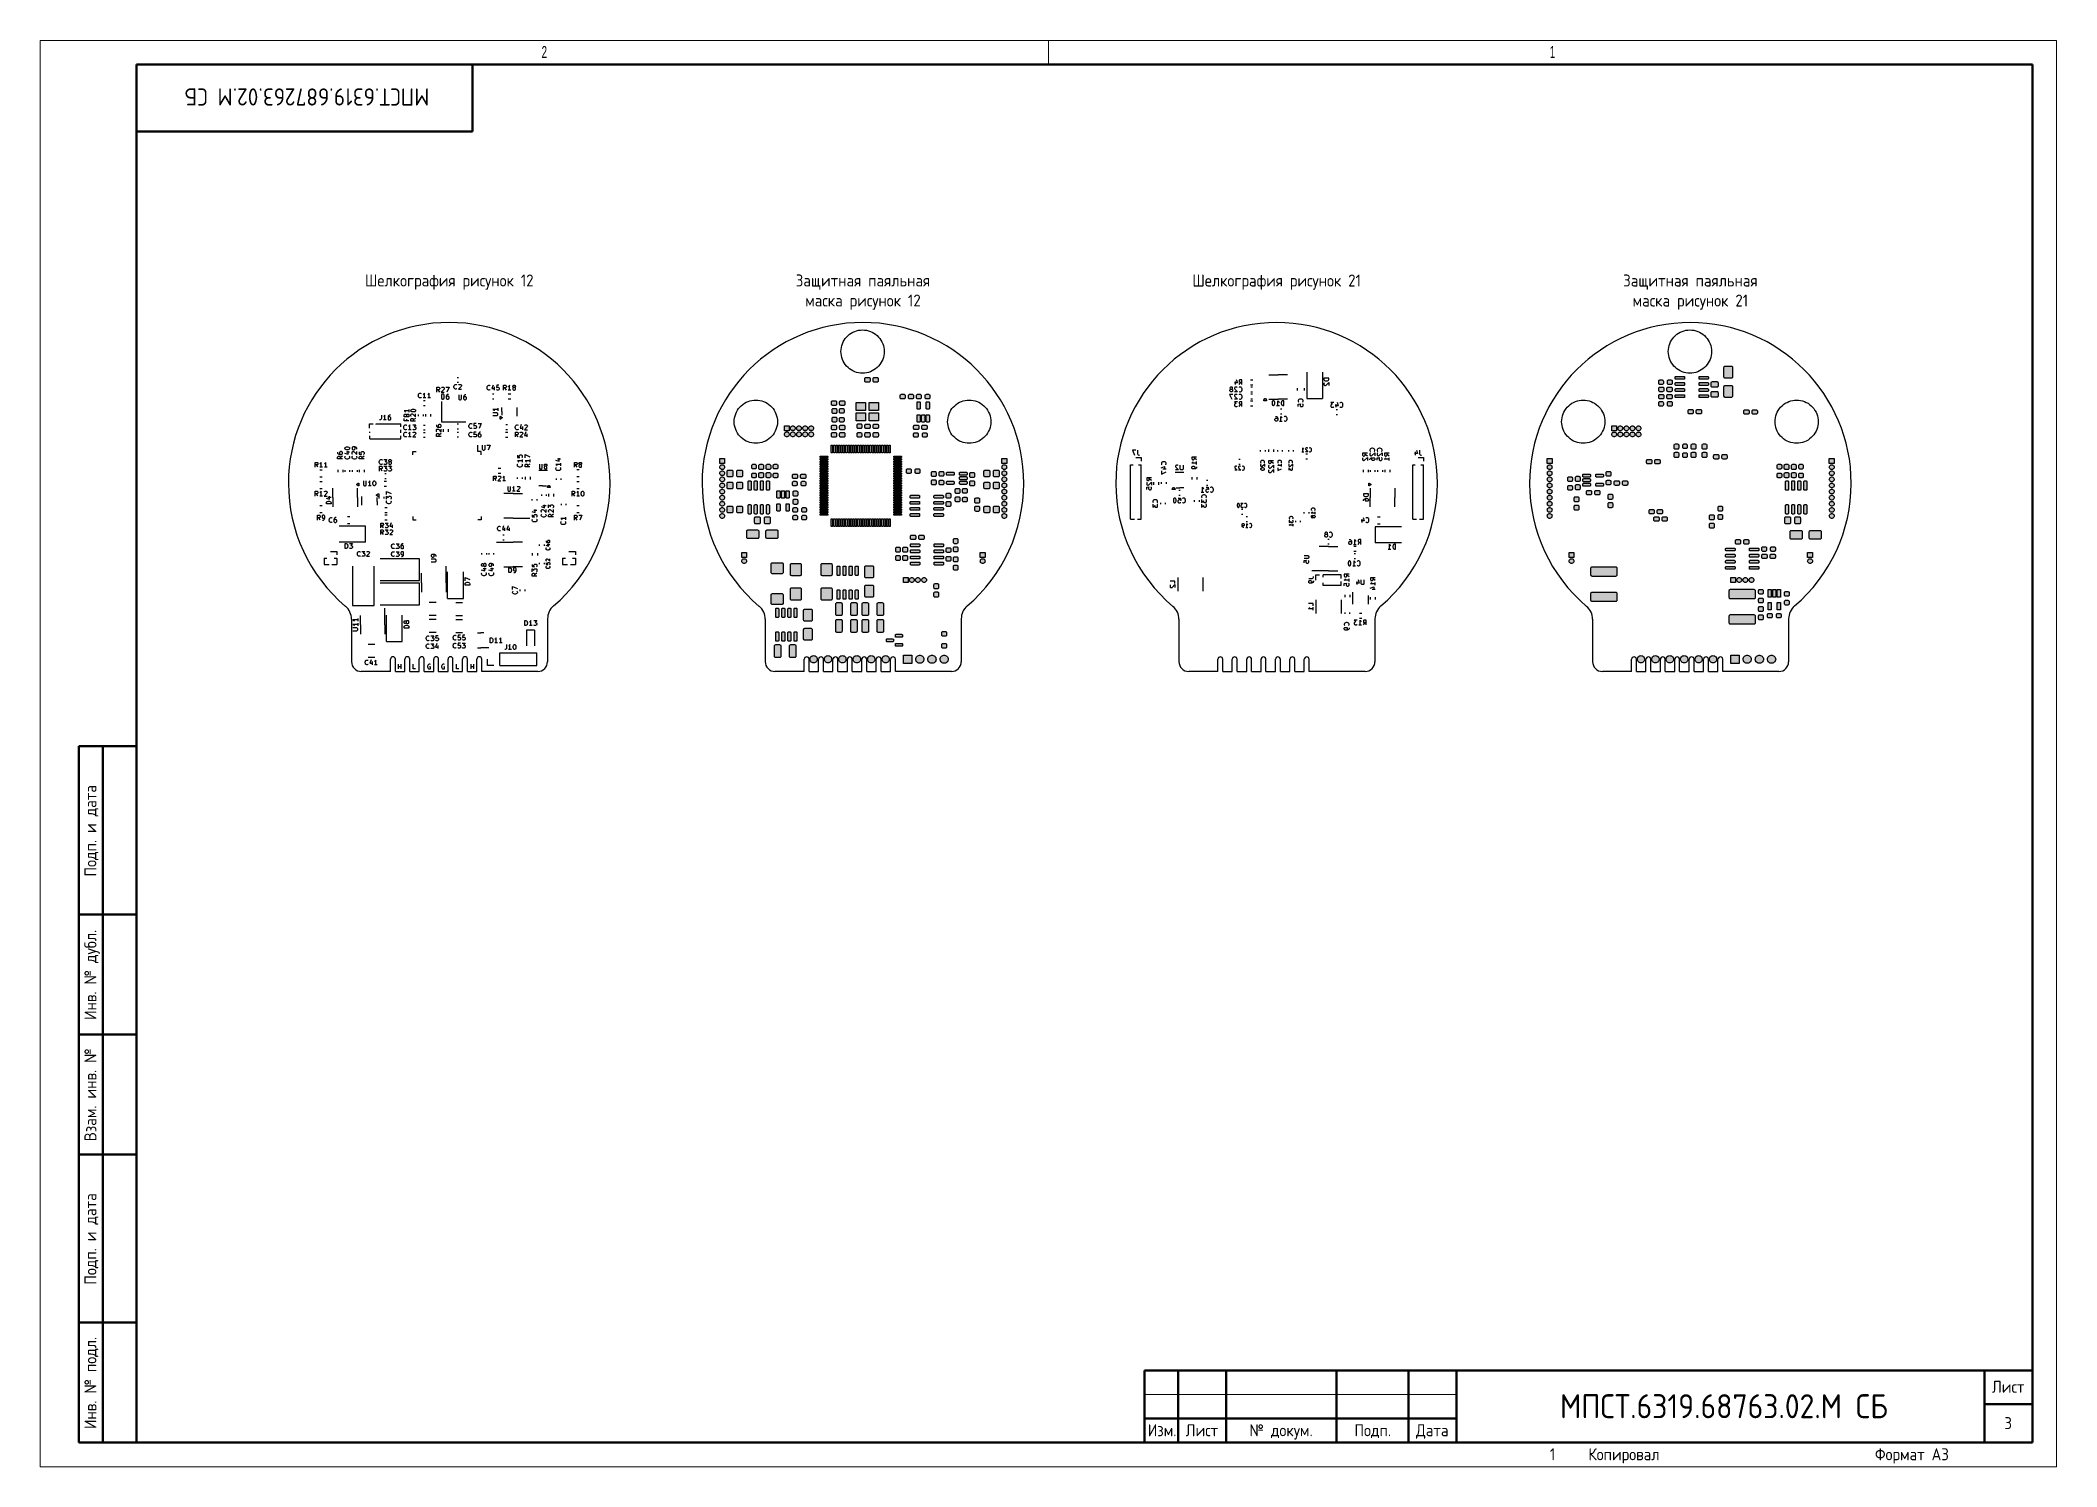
# Model space of a CAD drawing. Header units: inches. Extents: x 10 to 430, y -15 to 282.
import ezdxf

# ---------------------------------------------------------------- set-up
doc = ezdxf.new("R2010")
doc.units = ezdxf.units.IN
doc.header["$MEASUREMENT"] = 0
doc.layers.add('BLACK', color=7, linetype='Continuous')
doc.layers.add('ОСНОВНОЙ', color=7, linetype='Continuous', lineweight=25)
doc.styles.add('SLDTEXTSTYLE3', font='TXT', dxfattribs={"width": 0.605})
doc.styles.add('СПДС', font='isocpeur.ttf', dxfattribs={"width": 0.9})

msp = doc.modelspace()

# ---------------------------------------------------------------- texts
at = {"color": 7, "linetype": 'Continuous', "lineweight": 0, "char_height": 2.5, "attachment_point": 2, "style": 'СПДС'}
for s, insert, rotation in [('{\\H1.42857x;МПСТ.6319.687263.02.М СБ}', (65.39, 268.39), 180), ('Подп. и дата', (19.01, 117.37), 90), ('Инв. № дубл.', (19.01, 87.37), 90), ('Взам. инв. №', (19.01, 62.4), 90), ('Подп. и дата', (19.01, 32.37), 90), ('Инв. № подл.', (19.01, 2.4), 90)]:
    msp.add_mtext(s, dxfattribs=dict(at, insert=insert, rotation=rotation))
at = {"char_height": 2.5, "attachment_point": 2, "style": 'СПДС'}
for s, insert in [('Шелкография рисунок 12', (95.01, 233.21)), ('\\pxqc;Защитная паяльная маска рисунок 12', (181.18, 233.21)), ('Шелкография рисунок 21', (267.35, 233.2)), ('Защитная паяльная маска рисунок 21', (353.53, 233.2))]:
    msp.add_mtext_dynamic_manual_height_columns(s, width=34.7669, gutter_width=12.5, heights=[0], dxfattribs=dict(at, insert=insert))
at = {"color": 7, "linetype": 'Continuous', "lineweight": 0, "attachment_point": 2, "style": 'СПДС'}
for s, insert, char_height in [('{\\H1.42857x;МПСТ.6319.68763.02.М СБ}', (360.53, 0.05), 3.5), ('Лист', (419.73, 2.85), 2.5), ('Изм.', (243.5, -6.21), 2.5), ('Лист', (251.79, -6.21), 2.5), ('№ докум.', (268.27, -6.21), 2.5), ('Подп.', (287.37, -6.21), 2.5), ('Дата', (299.77, -6.21), 2.5), ('3', (419.73, -4.72), 2.5), ('1', (324.81, -11.21), 2.5), ('Копировал', (339.7, -11.21), 2.5), ('Формат А3', (399.68, -11.21), 2.5)]:
    msp.add_mtext(s, dxfattribs=dict(at, insert=insert, char_height=char_height))
at = {"layer": 'ОСНОВНОЙ', "char_height": 2.5, "attachment_point": 2, "style": 'SLDTEXTSTYLE3'}
for s, insert in [('2', (114.81, 280.79)), ('1', (324.81, 280.79))]:
    msp.add_mtext(s, dxfattribs=dict(at, insert=insert))

# ---------------------------------------------------------------- hatches: boundary and pattern name
h = msp.add_hatch(color=256)
h.dxf.hatch_style = 1
h.paths.add_polyline_path([(193.04, 192.51), (193.02, 192.6), (192.97, 192.68), (192.89, 192.73), (192.8, 192.75), (192.3, 192.75), (192.21, 192.73), (192.13, 192.68), (192.08, 192.6), (192.06, 192.51), (192.06, 192.03), (192.08, 191.94), (192.13, 191.86), (192.21, 191.81), (192.3, 191.8), (192.8, 191.8), (192.89, 191.81), (192.97, 191.86), (193.02, 191.94), (193.04, 192.03)])
h.paths.add_polyline_path([(191.15, 192.68), (191.07, 192.73), (190.98, 192.75), (190.48, 192.75), (190.39, 192.73), (190.31, 192.68), (190.26, 192.6), (190.24, 192.51), (190.24, 192.03), (190.26, 191.94), (190.31, 191.86), (190.39, 191.81), (190.48, 191.8), (190.98, 191.8), (191.07, 191.81), (191.15, 191.86), (191.2, 191.94), (191.21, 192.03), (191.21, 192.51), (191.2, 192.6)])
h.paths.add_polyline_path([(192.71, 200.02), (192.69, 200.11), (192.64, 200.19), (192.56, 200.24), (192.47, 200.26), (191.97, 200.26), (191.88, 200.24), (191.8, 200.19), (191.75, 200.11), (191.73, 200.02), (191.73, 199.54), (191.75, 199.45), (191.8, 199.38), (191.88, 199.32), (191.97, 199.31), (192.47, 199.31), (192.56, 199.32), (192.64, 199.38), (192.69, 199.45), (192.71, 199.54)])
h.paths.add_polyline_path([(194.53, 200.02), (194.51, 200.11), (194.46, 200.19), (194.38, 200.24), (194.29, 200.26), (193.79, 200.26), (193.7, 200.24), (193.63, 200.19), (193.57, 200.11), (193.56, 200.02), (193.56, 199.54), (193.57, 199.45), (193.63, 199.38), (193.7, 199.32), (193.79, 199.31), (194.29, 199.31), (194.38, 199.32), (194.46, 199.38), (194.51, 199.45), (194.53, 199.54)])
h.paths.add_polyline_path([(194.53, 201.62), (194.51, 201.71), (194.46, 201.79), (194.38, 201.84), (194.29, 201.86), (193.69, 201.86), (193.6, 201.84), (193.53, 201.79), (193.47, 201.71), (193.46, 201.62), (193.46, 201.14), (193.47, 201.05), (193.53, 200.98), (193.6, 200.92), (193.69, 200.91), (194.29, 200.91), (194.38, 200.92), (194.46, 200.98), (194.51, 201.05), (194.53, 201.14)])
h.paths.add_polyline_path([(192.81, 201.62), (192.79, 201.71), (192.74, 201.79), (192.66, 201.84), (192.57, 201.86), (191.97, 201.86), (191.88, 201.84), (191.8, 201.79), (191.75, 201.71), (191.73, 201.62), (191.73, 201.14), (191.75, 201.05), (191.8, 200.98), (191.88, 200.92), (191.97, 200.91), (192.57, 200.91), (192.66, 200.92), (192.74, 200.98), (192.79, 201.05), (192.81, 201.14)])
h.paths.add_polyline_path([(193.11, 203.85), (193.09, 203.91), (193.06, 203.96), (193.01, 204), (192.94, 204.01), (192.62, 204.01), (192.56, 204), (192.5, 203.96), (192.47, 203.91), (192.46, 203.85), (192.46, 202.61), (192.47, 202.55), (192.5, 202.5), (192.56, 202.46), (192.62, 202.45), (192.94, 202.45), (193.01, 202.46), (193.06, 202.5), (193.09, 202.55), (193.11, 202.61)])
h.paths.add_polyline_path([(194.06, 203.85), (194.04, 203.91), (194.01, 203.96), (193.96, 204), (193.89, 204.01), (193.57, 204.01), (193.51, 204), (193.45, 203.96), (193.42, 203.91), (193.41, 203.85), (193.41, 202.61), (193.42, 202.55), (193.45, 202.5), (193.51, 202.46), (193.57, 202.45), (193.89, 202.45), (193.96, 202.46), (194.01, 202.5), (194.04, 202.55), (194.06, 202.61)])
h.paths.add_polyline_path([(195.01, 203.85), (194.99, 203.91), (194.96, 203.96), (194.91, 204), (194.84, 204.01), (194.52, 204.01), (194.46, 204), (194.4, 203.96), (194.37, 203.91), (194.36, 203.85), (194.36, 202.61), (194.37, 202.55), (194.4, 202.5), (194.46, 202.46), (194.52, 202.45), (194.84, 202.45), (194.91, 202.46), (194.96, 202.5), (194.99, 202.55), (195.01, 202.61)])
h.paths.add_polyline_path([(195.01, 206.55), (194.99, 206.61), (194.96, 206.66), (194.91, 206.7), (194.84, 206.71), (194.52, 206.71), (194.46, 206.7), (194.4, 206.66), (194.37, 206.61), (194.36, 206.55), (194.36, 205.31), (194.37, 205.25), (194.4, 205.2), (194.46, 205.16), (194.52, 205.15), (194.84, 205.15), (194.91, 205.16), (194.96, 205.2), (194.99, 205.25), (195.01, 205.31)])
h.paths.add_polyline_path([(193.11, 206.55), (193.09, 206.61), (193.06, 206.66), (193.01, 206.7), (192.94, 206.71), (192.62, 206.71), (192.56, 206.7), (192.5, 206.66), (192.47, 206.61), (192.46, 206.55), (192.46, 205.31), (192.47, 205.25), (192.5, 205.2), (192.56, 205.16), (192.62, 205.15), (192.94, 205.15), (193.01, 205.16), (193.06, 205.2), (193.09, 205.25), (193.11, 205.31)])
h.paths.add_polyline_path([(193.31, 208.02), (193.29, 208.11), (193.24, 208.19), (193.16, 208.24), (193.07, 208.26), (192.57, 208.26), (192.48, 208.24), (192.4, 208.19), (192.35, 208.11), (192.33, 208.02), (192.33, 207.54), (192.35, 207.45), (192.4, 207.38), (192.48, 207.32), (192.57, 207.31), (193.07, 207.31), (193.16, 207.32), (193.24, 207.38), (193.29, 207.45), (193.31, 207.54)])
h.paths.add_polyline_path([(195.13, 208.02), (195.11, 208.11), (195.06, 208.19), (194.98, 208.24), (194.89, 208.26), (194.39, 208.26), (194.3, 208.24), (194.23, 208.19), (194.17, 208.11), (194.16, 208.02), (194.16, 207.54), (194.17, 207.45), (194.23, 207.38), (194.3, 207.32), (194.39, 207.31), (194.89, 207.31), (194.98, 207.32), (195.06, 207.38), (195.11, 207.45), (195.13, 207.54)])
h.paths.add_polyline_path([(191.73, 208.02), (191.71, 208.11), (191.66, 208.19), (191.58, 208.24), (191.49, 208.26), (190.89, 208.26), (190.8, 208.24), (190.73, 208.19), (190.67, 208.11), (190.66, 208.02), (190.66, 207.54), (190.67, 207.45), (190.73, 207.38), (190.8, 207.32), (190.89, 207.31), (191.49, 207.31), (191.58, 207.32), (191.66, 207.38), (191.71, 207.45), (191.73, 207.54)])
h.paths.add_polyline_path([(190.01, 208.02), (189.99, 208.11), (189.94, 208.19), (189.86, 208.24), (189.77, 208.26), (189.17, 208.26), (189.08, 208.24), (189, 208.19), (188.95, 208.11), (188.93, 208.02), (188.93, 207.54), (188.95, 207.45), (189, 207.38), (189.08, 207.32), (189.17, 207.31), (189.77, 207.31), (189.86, 207.32), (189.94, 207.38), (189.99, 207.45), (190.01, 207.54)])
h.paths.add_polyline_path([(184.45, 206.57), (182.5, 206.57), (182.5, 204.92), (184.45, 204.92)])
h.paths.add_polyline_path([(184.45, 204.37), (182.5, 204.37), (182.5, 202.72), (184.45, 202.72)])
h.paths.add_polyline_path([(181.7, 204.37), (179.75, 204.37), (179.75, 202.72), (181.7, 202.72)])
h.paths.add_polyline_path([(181.7, 206.57), (179.75, 206.57), (179.75, 204.92), (181.7, 204.92)])
h.paths.add_polyline_path([(180.92, 201.87), (180.91, 201.96), (180.85, 202.04), (180.78, 202.09), (180.69, 202.11), (180.21, 202.11), (180.12, 202.09), (180.04, 202.04), (179.99, 201.96), (179.97, 201.87), (179.97, 201.37), (179.99, 201.28), (180.04, 201.2), (180.12, 201.15), (180.21, 201.13), (180.69, 201.13), (180.78, 201.15), (180.85, 201.2), (180.91, 201.28), (180.92, 201.37)])
h.paths.add_polyline_path([(180.92, 199.55), (180.92, 200.05), (180.91, 200.14), (180.85, 200.21), (180.78, 200.27), (180.69, 200.28), (180.21, 200.28), (180.12, 200.27), (180.04, 200.21), (179.99, 200.14), (179.97, 200.05), (179.97, 199.55), (179.99, 199.46), (180.04, 199.38), (180.12, 199.33), (180.21, 199.31), (180.69, 199.31), (180.78, 199.33), (180.85, 199.38), (180.91, 199.46)])
h.paths.add_polyline_path([(182.66, 200.06), (182.65, 200.15), (182.59, 200.23), (182.52, 200.28), (182.43, 200.3), (181.83, 200.3), (181.74, 200.28), (181.66, 200.23), (181.61, 200.15), (181.59, 200.06), (181.59, 199.58), (181.61, 199.49), (181.66, 199.42), (181.74, 199.36), (181.83, 199.35), (182.43, 199.35), (182.52, 199.36), (182.59, 199.42), (182.65, 199.49), (182.66, 199.58)])
h.paths.add_polyline_path([(182.66, 201.84), (182.65, 201.93), (182.59, 202), (182.52, 202.06), (182.43, 202.07), (181.83, 202.07), (181.74, 202.06), (181.66, 202), (181.61, 201.93), (181.59, 201.84), (181.59, 201.36), (181.61, 201.27), (181.66, 201.19), (181.74, 201.14), (181.83, 201.12), (182.43, 201.12), (182.52, 201.14), (182.59, 201.19), (182.65, 201.27), (182.66, 201.36)])
h.paths.add_polyline_path([(184.39, 201.84), (184.37, 201.93), (184.32, 202), (184.24, 202.06), (184.15, 202.07), (183.55, 202.07), (183.46, 202.06), (183.38, 202), (183.33, 201.93), (183.31, 201.84), (183.31, 201.36), (183.33, 201.27), (183.38, 201.19), (183.46, 201.14), (183.55, 201.12), (184.15, 201.12), (184.24, 201.14), (184.32, 201.19), (184.37, 201.27), (184.39, 201.36)])
h.paths.add_polyline_path([(184.39, 200.06), (184.37, 200.15), (184.32, 200.23), (184.24, 200.28), (184.15, 200.3), (183.55, 200.3), (183.46, 200.28), (183.38, 200.23), (183.33, 200.15), (183.31, 200.06), (183.31, 199.58), (183.33, 199.49), (183.38, 199.42), (183.46, 199.36), (183.55, 199.35), (184.15, 199.35), (184.24, 199.36), (184.32, 199.42), (184.37, 199.49), (184.39, 199.58)])
h.paths.add_polyline_path([(177.4, 200.06), (177.39, 200.15), (177.33, 200.23), (177.26, 200.28), (177.17, 200.3), (176.57, 200.3), (176.48, 200.28), (176.4, 200.23), (176.35, 200.15), (176.33, 200.06), (176.33, 199.58), (176.35, 199.49), (176.4, 199.42), (176.48, 199.36), (176.57, 199.35), (177.17, 199.35), (177.26, 199.36), (177.33, 199.42), (177.39, 199.49), (177.4, 199.58)])
h.paths.add_polyline_path([(175.68, 200.06), (175.66, 200.15), (175.61, 200.23), (175.53, 200.28), (175.44, 200.3), (174.84, 200.3), (174.75, 200.28), (174.67, 200.23), (174.62, 200.15), (174.6, 200.06), (174.6, 199.58), (174.62, 199.49), (174.67, 199.42), (174.75, 199.36), (174.84, 199.35), (175.44, 199.35), (175.53, 199.36), (175.61, 199.42), (175.66, 199.49), (175.68, 199.58)])
h.paths.add_polyline_path([(175.68, 201.58), (175.66, 201.67), (175.61, 201.75), (175.53, 201.8), (175.44, 201.82), (174.84, 201.82), (174.75, 201.8), (174.67, 201.75), (174.62, 201.67), (174.6, 201.58), (174.6, 201.11), (174.62, 201.02), (174.67, 200.94), (174.75, 200.89), (174.84, 200.87), (175.44, 200.87), (175.53, 200.89), (175.61, 200.94), (175.66, 201.02), (175.68, 201.11)])
h.paths.add_polyline_path([(177.4, 201.58), (177.39, 201.67), (177.33, 201.75), (177.26, 201.8), (177.17, 201.82), (176.57, 201.82), (176.48, 201.8), (176.4, 201.75), (176.35, 201.67), (176.33, 201.58), (176.33, 201.11), (176.35, 201.02), (176.4, 200.94), (176.48, 200.89), (176.57, 200.87), (177.17, 200.87), (177.26, 200.89), (177.33, 200.94), (177.39, 201.02), (177.4, 201.11)])
h.paths.add_polyline_path([(177.24, 203.22), (177.22, 203.31), (177.17, 203.39), (177.09, 203.44), (177, 203.46), (176.53, 203.46), (176.44, 203.44), (176.36, 203.39), (176.31, 203.31), (176.29, 203.22), (176.29, 202.72), (176.31, 202.63), (176.36, 202.55), (176.44, 202.5), (176.53, 202.48), (177, 202.48), (177.09, 202.5), (177.17, 202.55), (177.22, 202.63), (177.24, 202.72)])
h.paths.add_polyline_path([(175.72, 203.3), (175.7, 203.39), (175.65, 203.46), (175.57, 203.52), (175.48, 203.53), (175, 203.53), (174.91, 203.52), (174.84, 203.46), (174.78, 203.39), (174.77, 203.3), (174.77, 202.72), (174.78, 202.63), (174.84, 202.55), (174.91, 202.5), (175, 202.48), (175.48, 202.48), (175.57, 202.5), (175.65, 202.55), (175.7, 202.63), (175.72, 202.72)])
h.paths.add_polyline_path([(175.72, 205.05), (175.7, 205.14), (175.65, 205.21), (175.57, 205.27), (175.48, 205.28), (175, 205.28), (174.91, 205.27), (174.84, 205.21), (174.78, 205.14), (174.77, 205.05), (174.77, 204.47), (174.78, 204.38), (174.84, 204.3), (174.91, 204.25), (175, 204.23), (175.48, 204.23), (175.57, 204.25), (175.65, 204.3), (175.7, 204.38), (175.72, 204.47)])
h.paths.add_polyline_path([(177.24, 205.05), (177.22, 205.14), (177.17, 205.21), (177.09, 205.27), (177, 205.28), (176.53, 205.28), (176.44, 205.27), (176.36, 205.21), (176.31, 205.14), (176.29, 205.05), (176.29, 204.55), (176.31, 204.46), (176.36, 204.38), (176.44, 204.33), (176.53, 204.31), (177, 204.31), (177.09, 204.33), (177.17, 204.38), (177.22, 204.46), (177.24, 204.55)])
h.paths.add_polyline_path([(177.4, 206.66), (177.39, 206.75), (177.33, 206.83), (177.26, 206.88), (177.17, 206.9), (176.57, 206.9), (176.48, 206.88), (176.4, 206.83), (176.35, 206.75), (176.33, 206.66), (176.33, 206.19), (176.35, 206.1), (176.4, 206.02), (176.48, 205.97), (176.57, 205.95), (177.17, 205.95), (177.26, 205.97), (177.33, 206.02), (177.39, 206.1), (177.4, 206.19)])
h.paths.add_polyline_path([(175.68, 206.66), (175.66, 206.75), (175.61, 206.83), (175.53, 206.88), (175.44, 206.9), (174.84, 206.9), (174.75, 206.88), (174.67, 206.83), (174.62, 206.75), (174.6, 206.66), (174.6, 206.19), (174.62, 206.1), (174.67, 206.02), (174.75, 205.97), (174.84, 205.95), (175.44, 205.95), (175.53, 205.97), (175.61, 206.02), (175.66, 206.1), (175.68, 206.19)])
h.paths.add_polyline_path([(182.66, 211.52), (182.64, 211.61), (182.59, 211.69), (182.51, 211.74), (182.42, 211.76), (181.82, 211.76), (181.73, 211.74), (181.65, 211.69), (181.6, 211.61), (181.58, 211.52), (181.58, 211.04), (181.6, 210.95), (181.65, 210.88), (181.73, 210.82), (181.82, 210.81), (182.42, 210.81), (182.51, 210.82), (182.59, 210.88), (182.64, 210.95), (182.66, 211.04)])
h.paths.add_polyline_path([(184.38, 211.52), (184.36, 211.61), (184.31, 211.69), (184.23, 211.74), (184.14, 211.76), (183.54, 211.76), (183.45, 211.74), (183.38, 211.69), (183.32, 211.61), (183.31, 211.52), (183.31, 211.04), (183.32, 210.95), (183.38, 210.88), (183.45, 210.82), (183.54, 210.81), (184.14, 210.81), (184.23, 210.82), (184.31, 210.88), (184.36, 210.95), (184.38, 211.04)])
h.paths.add_polyline_path([(167.53, 191.51), (167.48, 191.59), (167.4, 191.64), (167.31, 191.66), (166.71, 191.66), (166.62, 191.64), (166.55, 191.59), (166.49, 191.51), (166.48, 191.42), (166.48, 190.95), (166.49, 190.86), (166.55, 190.78), (166.62, 190.73), (166.71, 190.71), (167.31, 190.71), (167.4, 190.73), (167.48, 190.78), (167.53, 190.86), (167.55, 190.95), (167.55, 191.42)])
h.paths.add_polyline_path([(167.43, 189.99), (167.38, 190.07), (167.3, 190.12), (167.21, 190.14), (166.71, 190.14), (166.62, 190.12), (166.55, 190.07), (166.49, 189.99), (166.48, 189.9), (166.48, 189.42), (166.49, 189.33), (166.55, 189.26), (166.62, 189.2), (166.71, 189.19), (167.21, 189.19), (167.3, 189.2), (167.38, 189.26), (167.43, 189.33), (167.45, 189.42), (167.45, 189.9)])
h.paths.add_polyline_path([(169.26, 189.99), (169.21, 190.07), (169.13, 190.12), (169.04, 190.14), (168.54, 190.14), (168.45, 190.12), (168.37, 190.07), (168.32, 189.99), (168.3, 189.9), (168.3, 189.42), (168.32, 189.33), (168.37, 189.26), (168.45, 189.2), (168.54, 189.19), (169.04, 189.19), (169.13, 189.2), (169.21, 189.26), (169.26, 189.33), (169.28, 189.42), (169.28, 189.9)])
h.paths.add_polyline_path([(169.28, 191.42), (169.26, 191.51), (169.21, 191.59), (169.13, 191.64), (169.04, 191.66), (168.44, 191.66), (168.35, 191.64), (168.27, 191.59), (168.22, 191.51), (168.2, 191.42), (168.2, 190.95), (168.22, 190.86), (168.27, 190.78), (168.35, 190.73), (168.44, 190.71), (169.04, 190.71), (169.13, 190.73), (169.21, 190.78), (169.26, 190.86), (169.28, 190.95)])
h.paths.add_polyline_path([(170.88, 199.77), (170.9, 199.91), (170.88, 200.05), (170.82, 200.18), (170.73, 200.29), (170.61, 200.37), (170.47, 200.41), (170.33, 200.41), (170.19, 200.37), (170.07, 200.29), (169.98, 200.18), (169.92, 200.05), (169.9, 199.91), (169.92, 199.77), (169.98, 199.64), (170.07, 199.53), (170.19, 199.46), (170.33, 199.42), (170.47, 199.42), (170.61, 199.46), (170.73, 199.53), (170.82, 199.64)])
h.paths.add_polyline_path([(170.9, 201.18), (170.88, 201.32), (170.82, 201.45), (170.73, 201.56), (170.61, 201.64), (170.47, 201.68), (170.33, 201.68), (170.19, 201.64), (170.07, 201.56), (169.98, 201.45), (169.92, 201.32), (169.9, 201.18), (169.92, 201.04), (169.98, 200.91), (170.07, 200.8), (170.19, 200.73), (170.33, 200.69), (170.47, 200.69), (170.61, 200.73), (170.73, 200.8), (170.82, 200.91), (170.88, 201.04)])
h.paths.add_polyline_path([(169.61, 201.32), (169.55, 201.45), (169.46, 201.56), (169.34, 201.64), (169.2, 201.68), (169.06, 201.68), (168.92, 201.64), (168.8, 201.56), (168.71, 201.45), (168.65, 201.32), (168.63, 201.18), (168.65, 201.04), (168.71, 200.91), (168.8, 200.8), (168.92, 200.73), (169.06, 200.69), (169.2, 200.69), (169.34, 200.73), (169.46, 200.8), (169.55, 200.91), (169.61, 201.04), (169.63, 201.18)])
h.paths.add_polyline_path([(169.63, 199.91), (169.61, 200.05), (169.55, 200.18), (169.46, 200.29), (169.34, 200.37), (169.2, 200.41), (169.06, 200.41), (168.92, 200.37), (168.8, 200.29), (168.71, 200.18), (168.65, 200.05), (168.63, 199.91), (168.65, 199.77), (168.71, 199.64), (168.8, 199.53), (168.92, 199.46), (169.06, 199.42), (169.2, 199.42), (169.34, 199.46), (169.46, 199.53), (169.55, 199.64), (169.61, 199.77)])
h.paths.add_polyline_path([(168.36, 199.91), (168.34, 200.05), (168.28, 200.18), (168.19, 200.29), (168.07, 200.37), (167.93, 200.41), (167.79, 200.41), (167.65, 200.37), (167.53, 200.29), (167.44, 200.18), (167.38, 200.05), (167.36, 199.91), (167.38, 199.77), (167.44, 199.64), (167.53, 199.53), (167.65, 199.46), (167.79, 199.42), (167.93, 199.42), (168.07, 199.46), (168.19, 199.53), (168.28, 199.64), (168.34, 199.77)])
h.paths.add_polyline_path([(168.34, 201.04), (168.36, 201.18), (168.34, 201.32), (168.28, 201.45), (168.19, 201.56), (168.07, 201.64), (167.93, 201.68), (167.79, 201.68), (167.65, 201.64), (167.53, 201.56), (167.44, 201.45), (167.38, 201.32), (167.36, 201.18), (167.38, 201.04), (167.44, 200.91), (167.53, 200.8), (167.65, 200.73), (167.79, 200.69), (167.93, 200.69), (168.07, 200.73), (168.19, 200.8), (168.28, 200.91)])
h.paths.add_polyline_path([(167.07, 201.32), (167.01, 201.45), (166.92, 201.56), (166.8, 201.64), (166.66, 201.68), (166.52, 201.68), (166.38, 201.64), (166.26, 201.56), (166.17, 201.45), (166.11, 201.32), (166.09, 201.18), (166.11, 201.04), (166.17, 200.91), (166.26, 200.8), (166.38, 200.73), (166.52, 200.69), (166.66, 200.69), (166.8, 200.73), (166.92, 200.8), (167.01, 200.91), (167.07, 201.04), (167.09, 201.18)])
h.paths.add_polyline_path([(167.09, 199.91), (167.07, 200.05), (167.01, 200.18), (166.92, 200.29), (166.8, 200.37), (166.66, 200.41), (166.52, 200.41), (166.38, 200.37), (166.26, 200.29), (166.17, 200.18), (166.11, 200.05), (166.09, 199.91), (166.11, 199.77), (166.17, 199.64), (166.26, 199.53), (166.38, 199.46), (166.52, 199.42), (166.66, 199.42), (166.8, 199.46), (166.92, 199.53), (167.01, 199.64), (167.07, 199.77)])
h.paths.add_polyline_path([(165.8, 200.05), (165.74, 200.18), (165.65, 200.29), (165.53, 200.37), (165.39, 200.41), (165.25, 200.41), (165.11, 200.37), (164.99, 200.29), (164.9, 200.18), (164.84, 200.05), (164.82, 199.91), (164.84, 199.77), (164.9, 199.64), (164.99, 199.53), (165.11, 199.46), (165.25, 199.42), (165.39, 199.42), (165.53, 199.46), (165.65, 199.53), (165.74, 199.64), (165.8, 199.77), (165.82, 199.91)])
h.paths.add_polyline_path([(165.82, 201.68), (164.82, 201.68), (164.82, 200.68), (165.82, 200.68)])
h = msp.add_hatch(color=256)
h.dxf.hatch_style = 1
h.paths.add_polyline_path([(361.18, 195.48), (361.16, 195.57), (361.11, 195.65), (361.03, 195.7), (360.94, 195.72), (360.34, 195.72), (360.25, 195.7), (360.17, 195.65), (360.12, 195.57), (360.1, 195.48), (360.1, 195.01), (360.12, 194.92), (360.17, 194.84), (360.25, 194.79), (360.34, 194.77), (360.94, 194.77), (361.03, 194.79), (361.11, 194.84), (361.16, 194.92), (361.18, 195.01)])
h.paths.add_polyline_path([(359.45, 195.48), (359.44, 195.57), (359.38, 195.65), (359.31, 195.7), (359.22, 195.72), (358.62, 195.72), (358.52, 195.7), (358.45, 195.65), (358.4, 195.57), (358.38, 195.48), (358.38, 195.01), (358.4, 194.92), (358.45, 194.84), (358.52, 194.79), (358.62, 194.77), (359.22, 194.77), (359.31, 194.79), (359.38, 194.84), (359.44, 194.92), (359.45, 195.01)])
h.paths.add_polyline_path([(356.95, 195.95), (356.93, 196.04), (356.88, 196.12), (356.8, 196.17), (356.71, 196.19), (356.24, 196.19), (356.15, 196.17), (356.07, 196.12), (356.02, 196.04), (356, 195.95), (356, 195.35), (356.02, 195.26), (356.07, 195.18), (356.15, 195.13), (356.24, 195.12), (356.71, 195.12), (356.8, 195.13), (356.88, 195.18), (356.93, 195.26), (356.95, 195.35)])
h.paths.add_polyline_path([(356.95, 197.68), (356.93, 197.77), (356.88, 197.85), (356.8, 197.9), (356.71, 197.92), (356.24, 197.92), (356.15, 197.9), (356.07, 197.85), (356.02, 197.77), (356, 197.68), (356, 197.08), (356.02, 196.99), (356.07, 196.91), (356.15, 196.86), (356.24, 196.84), (356.71, 196.84), (356.8, 196.86), (356.88, 196.91), (356.93, 196.99), (356.95, 197.08)])
h.paths.add_polyline_path([(354.67, 197.68), (354.65, 197.77), (354.6, 197.85), (354.52, 197.9), (354.43, 197.92), (353.95, 197.92), (353.86, 197.9), (353.78, 197.85), (353.73, 197.77), (353.72, 197.68), (353.72, 197.08), (353.73, 196.99), (353.78, 196.91), (353.86, 196.86), (353.95, 196.84), (354.43, 196.84), (354.52, 196.86), (354.6, 196.91), (354.65, 196.99), (354.67, 197.08)])
h.paths.add_polyline_path([(354.67, 195.95), (354.65, 196.04), (354.6, 196.12), (354.52, 196.17), (354.43, 196.19), (353.95, 196.19), (353.86, 196.17), (353.78, 196.12), (353.73, 196.04), (353.72, 195.95), (353.72, 195.35), (353.73, 195.26), (353.78, 195.18), (353.86, 195.13), (353.95, 195.12), (354.43, 195.12), (354.52, 195.13), (354.6, 195.18), (354.65, 195.26), (354.67, 195.35)])
h.paths.add_polyline_path([(352.89, 195.85), (352.87, 195.94), (352.82, 196.02), (352.74, 196.07), (352.65, 196.09), (352.17, 196.09), (352.08, 196.07), (352.01, 196.02), (351.96, 195.94), (351.94, 195.85), (351.94, 195.35), (351.96, 195.26), (352.01, 195.18), (352.08, 195.13), (352.17, 195.12), (352.65, 195.12), (352.74, 195.13), (352.82, 195.18), (352.87, 195.26), (352.89, 195.35)])
h.paths.add_polyline_path([(352.89, 197.68), (352.87, 197.77), (352.82, 197.85), (352.74, 197.9), (352.65, 197.92), (352.17, 197.92), (352.08, 197.9), (352.01, 197.85), (351.96, 197.77), (351.94, 197.68), (351.94, 197.18), (351.96, 197.09), (352.01, 197.01), (352.08, 196.96), (352.17, 196.94), (352.65, 196.94), (352.74, 196.96), (352.82, 197.01), (352.87, 197.09), (352.89, 197.18)])
h.paths.add_polyline_path([(351.11, 197.68), (351.09, 197.77), (351.04, 197.85), (350.96, 197.9), (350.87, 197.92), (350.4, 197.92), (350.31, 197.9), (350.23, 197.85), (350.18, 197.77), (350.16, 197.68), (350.16, 197.08), (350.18, 196.99), (350.23, 196.91), (350.31, 196.86), (350.4, 196.84), (350.87, 196.84), (350.96, 196.86), (351.04, 196.91), (351.09, 196.99), (351.11, 197.08)])
h.paths.add_polyline_path([(351.11, 195.95), (351.09, 196.04), (351.04, 196.12), (350.96, 196.17), (350.87, 196.19), (350.4, 196.19), (350.31, 196.17), (350.23, 196.12), (350.18, 196.04), (350.16, 195.95), (350.16, 195.35), (350.18, 195.26), (350.23, 195.18), (350.31, 195.13), (350.4, 195.12), (350.87, 195.12), (350.96, 195.13), (351.04, 195.18), (351.09, 195.26), (351.11, 195.35)])
h.paths.add_polyline_path([(347.21, 194.47), (347.19, 194.56), (347.14, 194.63), (347.06, 194.69), (346.97, 194.7), (346.37, 194.7), (346.28, 194.69), (346.2, 194.63), (346.15, 194.56), (346.13, 194.47), (346.13, 193.99), (346.15, 193.9), (346.2, 193.82), (346.28, 193.77), (346.37, 193.75), (346.97, 193.75), (347.06, 193.77), (347.14, 193.82), (347.19, 193.9), (347.21, 193.99)])
h.paths.add_polyline_path([(345.48, 194.47), (345.47, 194.56), (345.41, 194.63), (345.34, 194.69), (345.25, 194.7), (344.65, 194.7), (344.55, 194.69), (344.48, 194.63), (344.43, 194.56), (344.41, 194.47), (344.41, 193.99), (344.43, 193.9), (344.48, 193.82), (344.55, 193.77), (344.65, 193.75), (345.25, 193.75), (345.34, 193.77), (345.41, 193.82), (345.47, 193.9), (345.48, 193.99)])
h.paths.add_polyline_path([(343.23, 200.05), (343.17, 200.18), (343.07, 200.29), (342.95, 200.36), (342.82, 200.4), (342.68, 200.4), (342.54, 200.36), (342.42, 200.29), (342.33, 200.18), (342.27, 200.05), (342.25, 199.91), (342.27, 199.77), (342.33, 199.64), (342.42, 199.53), (342.54, 199.45), (342.68, 199.41), (342.82, 199.41), (342.95, 199.45), (343.07, 199.53), (343.17, 199.64), (343.23, 199.77), (343.25, 199.91)])
h.paths.add_polyline_path([(343.25, 201.18), (343.23, 201.32), (343.17, 201.45), (343.07, 201.56), (342.95, 201.63), (342.82, 201.67), (342.68, 201.67), (342.54, 201.63), (342.42, 201.56), (342.33, 201.45), (342.27, 201.32), (342.25, 201.18), (342.27, 201.04), (342.33, 200.91), (342.42, 200.8), (342.54, 200.72), (342.68, 200.68), (342.82, 200.68), (342.95, 200.72), (343.07, 200.8), (343.17, 200.91), (343.23, 201.04)])
h.paths.add_polyline_path([(341.98, 201.18), (341.96, 201.32), (341.9, 201.45), (341.8, 201.56), (341.68, 201.63), (341.55, 201.67), (341.41, 201.67), (341.27, 201.63), (341.15, 201.56), (341.06, 201.45), (341, 201.32), (340.98, 201.18), (341, 201.04), (341.06, 200.91), (341.15, 200.8), (341.27, 200.72), (341.41, 200.68), (341.55, 200.68), (341.68, 200.72), (341.8, 200.8), (341.9, 200.91), (341.96, 201.04)])
h.paths.add_polyline_path([(341.98, 199.91), (341.96, 200.05), (341.9, 200.18), (341.8, 200.29), (341.68, 200.36), (341.55, 200.4), (341.41, 200.4), (341.27, 200.36), (341.15, 200.29), (341.06, 200.18), (341, 200.05), (340.98, 199.91), (341, 199.77), (341.06, 199.64), (341.15, 199.53), (341.27, 199.45), (341.41, 199.41), (341.55, 199.41), (341.68, 199.45), (341.8, 199.53), (341.9, 199.64), (341.96, 199.77)])
h.paths.add_polyline_path([(340.71, 199.91), (340.69, 200.05), (340.63, 200.18), (340.53, 200.29), (340.41, 200.36), (340.28, 200.4), (340.14, 200.4), (340, 200.36), (339.88, 200.29), (339.79, 200.18), (339.73, 200.05), (339.71, 199.91), (339.73, 199.77), (339.79, 199.64), (339.88, 199.53), (340, 199.45), (340.14, 199.41), (340.28, 199.41), (340.41, 199.45), (340.53, 199.53), (340.63, 199.64), (340.69, 199.77)])
h.paths.add_polyline_path([(340.71, 201.18), (340.69, 201.32), (340.63, 201.45), (340.53, 201.56), (340.41, 201.63), (340.28, 201.67), (340.14, 201.67), (340, 201.63), (339.88, 201.56), (339.79, 201.45), (339.73, 201.32), (339.71, 201.18), (339.73, 201.04), (339.79, 200.91), (339.88, 200.8), (340, 200.72), (340.14, 200.68), (340.28, 200.68), (340.41, 200.72), (340.53, 200.8), (340.63, 200.91), (340.69, 201.04)])
h.paths.add_polyline_path([(339.44, 201.18), (339.42, 201.32), (339.36, 201.45), (339.26, 201.56), (339.14, 201.63), (339.01, 201.67), (338.87, 201.67), (338.73, 201.63), (338.61, 201.56), (338.52, 201.45), (338.46, 201.32), (338.44, 201.18), (338.46, 201.04), (338.52, 200.91), (338.61, 200.8), (338.73, 200.72), (338.87, 200.68), (339.01, 200.68), (339.14, 200.72), (339.26, 200.8), (339.36, 200.91), (339.42, 201.04)])
h.paths.add_polyline_path([(339.44, 199.91), (339.42, 200.05), (339.36, 200.18), (339.26, 200.29), (339.14, 200.36), (339.01, 200.4), (338.87, 200.4), (338.73, 200.36), (338.61, 200.29), (338.52, 200.18), (338.46, 200.05), (338.44, 199.91), (338.46, 199.77), (338.52, 199.64), (338.61, 199.53), (338.73, 199.45), (338.87, 199.41), (339.01, 199.41), (339.14, 199.45), (339.26, 199.53), (339.36, 199.64), (339.42, 199.77)])
h.paths.add_polyline_path([(338.17, 199.91), (338.15, 200.05), (338.09, 200.18), (337.99, 200.29), (337.87, 200.36), (337.74, 200.4), (337.6, 200.4), (337.46, 200.36), (337.34, 200.29), (337.25, 200.18), (337.19, 200.05), (337.17, 199.91), (337.19, 199.77), (337.25, 199.64), (337.34, 199.53), (337.46, 199.45), (337.6, 199.41), (337.74, 199.41), (337.87, 199.45), (337.99, 199.53), (338.09, 199.64), (338.15, 199.77)])
h.paths.add_polyline_path([(338.17, 201.68), (337.17, 201.68), (337.17, 200.68), (338.17, 200.68)])
h.paths.add_polyline_path([(347.9, 206.51), (347.88, 206.61), (347.83, 206.68), (347.75, 206.73), (347.66, 206.75), (347.16, 206.75), (347.07, 206.73), (347, 206.68), (346.94, 206.61), (346.93, 206.51), (346.93, 206.04), (346.94, 205.95), (347, 205.87), (347.07, 205.82), (347.16, 205.8), (347.66, 205.8), (347.75, 205.82), (347.83, 205.87), (347.88, 205.95), (347.9, 206.04)])
h.paths.add_polyline_path([(348, 208.01), (347.98, 208.11), (347.93, 208.18), (347.85, 208.23), (347.76, 208.25), (347.16, 208.25), (347.07, 208.23), (347, 208.18), (346.94, 208.11), (346.93, 208.01), (346.93, 207.54), (346.94, 207.45), (347, 207.37), (347.07, 207.32), (347.16, 207.3), (347.76, 207.3), (347.85, 207.32), (347.93, 207.37), (347.98, 207.45), (348, 207.54)])
h.paths.add_polyline_path([(348, 209.51), (347.98, 209.61), (347.93, 209.68), (347.85, 209.73), (347.76, 209.75), (347.16, 209.75), (347.07, 209.73), (347, 209.68), (346.94, 209.61), (346.93, 209.51), (346.93, 209.04), (346.94, 208.95), (347, 208.87), (347.07, 208.82), (347.16, 208.8), (347.76, 208.8), (347.85, 208.82), (347.93, 208.87), (347.98, 208.95), (348, 209.04)])
h.paths.add_polyline_path([(347.9, 211.01), (347.88, 211.11), (347.83, 211.18), (347.75, 211.23), (347.66, 211.25), (347.16, 211.25), (347.07, 211.23), (347, 211.18), (346.94, 211.11), (346.93, 211.01), (346.93, 210.54), (346.94, 210.45), (347, 210.37), (347.07, 210.32), (347.16, 210.3), (347.66, 210.3), (347.75, 210.32), (347.83, 210.37), (347.88, 210.45), (347.9, 210.54)])
h.paths.add_polyline_path([(349.73, 211.01), (349.71, 211.11), (349.66, 211.18), (349.58, 211.23), (349.49, 211.25), (348.99, 211.25), (348.9, 211.23), (348.82, 211.18), (348.77, 211.11), (348.75, 211.01), (348.75, 210.54), (348.77, 210.45), (348.82, 210.37), (348.9, 210.32), (348.99, 210.3), (349.49, 210.3), (349.58, 210.32), (349.66, 210.37), (349.71, 210.45), (349.73, 210.54)])
h.paths.add_polyline_path([(349.73, 209.51), (349.71, 209.61), (349.66, 209.68), (349.58, 209.73), (349.49, 209.75), (348.89, 209.75), (348.8, 209.73), (348.72, 209.68), (348.67, 209.61), (348.65, 209.51), (348.65, 209.04), (348.67, 208.95), (348.72, 208.87), (348.8, 208.82), (348.89, 208.8), (349.49, 208.8), (349.58, 208.82), (349.66, 208.87), (349.71, 208.95), (349.73, 209.04)])
h.paths.add_polyline_path([(349.73, 208.01), (349.71, 208.11), (349.66, 208.18), (349.58, 208.23), (349.49, 208.25), (348.89, 208.25), (348.8, 208.23), (348.72, 208.18), (348.67, 208.11), (348.65, 208.01), (348.65, 207.54), (348.67, 207.45), (348.72, 207.37), (348.8, 207.32), (348.89, 207.3), (349.49, 207.3), (349.58, 207.32), (349.66, 207.37), (349.71, 207.45), (349.73, 207.54)])
h.paths.add_polyline_path([(349.73, 206.51), (349.71, 206.61), (349.66, 206.68), (349.58, 206.73), (349.49, 206.75), (348.99, 206.75), (348.9, 206.73), (348.82, 206.68), (348.77, 206.61), (348.75, 206.51), (348.75, 206.04), (348.77, 205.95), (348.82, 205.87), (348.9, 205.82), (348.99, 205.8), (349.49, 205.8), (349.58, 205.82), (349.66, 205.87), (349.71, 205.95), (349.73, 206.04)])
h.paths.add_polyline_path([(354.12, 204.88), (354.1, 204.97), (354.05, 205.05), (353.97, 205.1), (353.88, 205.12), (353.28, 205.12), (353.19, 205.1), (353.11, 205.05), (353.06, 204.97), (353.04, 204.88), (353.04, 204.41), (353.06, 204.31), (353.11, 204.24), (353.19, 204.19), (353.28, 204.17), (353.88, 204.17), (353.97, 204.19), (354.05, 204.24), (354.1, 204.31), (354.12, 204.41)])
h.paths.add_polyline_path([(355.84, 204.88), (355.83, 204.97), (355.77, 205.05), (355.7, 205.1), (355.61, 205.12), (355.01, 205.12), (354.92, 205.1), (354.84, 205.05), (354.79, 204.97), (354.77, 204.88), (354.77, 204.41), (354.79, 204.31), (354.84, 204.24), (354.92, 204.19), (355.01, 204.17), (355.61, 204.17), (355.7, 204.19), (355.77, 204.24), (355.83, 204.31), (355.84, 204.41)])
h.paths.add_polyline_path([(365.75, 204.81), (365.73, 204.91), (365.68, 204.98), (365.6, 205.03), (365.51, 205.05), (364.91, 205.05), (364.82, 205.03), (364.75, 204.98), (364.69, 204.91), (364.68, 204.81), (364.68, 204.34), (364.69, 204.25), (364.75, 204.17), (364.82, 204.12), (364.91, 204.1), (365.51, 204.1), (365.6, 204.12), (365.68, 204.17), (365.73, 204.25), (365.75, 204.34)])
h.paths.add_polyline_path([(367.48, 204.81), (367.46, 204.91), (367.41, 204.98), (367.33, 205.03), (367.24, 205.05), (366.64, 205.05), (366.55, 205.03), (366.47, 204.98), (366.42, 204.91), (366.4, 204.81), (366.4, 204.34), (366.42, 204.25), (366.47, 204.17), (366.55, 204.12), (366.64, 204.1), (367.24, 204.1), (367.33, 204.12), (367.41, 204.17), (367.46, 204.25), (367.48, 204.34)])
h.paths.add_polyline_path([(362.33, 209.87), (362.31, 209.96), (362.26, 210.04), (362.17, 210.1), (362.08, 210.12), (360.78, 210.12), (360.68, 210.1), (360.6, 210.04), (360.55, 209.96), (360.53, 209.87), (360.53, 207.87), (360.55, 207.77), (360.6, 207.69), (360.68, 207.64), (360.78, 207.62), (362.08, 207.62), (362.17, 207.64), (362.26, 207.69), (362.31, 207.77), (362.33, 207.87)])
h.paths.add_polyline_path([(359.3, 208.58), (359.28, 208.67), (359.23, 208.75), (359.15, 208.81), (359.05, 208.83), (358.1, 208.83), (358.01, 208.81), (357.92, 208.75), (357.87, 208.67), (357.85, 208.58), (357.85, 207.9), (357.87, 207.81), (357.92, 207.73), (358.01, 207.67), (358.1, 207.65), (359.05, 207.65), (359.15, 207.67), (359.23, 207.73), (359.28, 207.81), (359.3, 207.9)])
h.paths.add_polyline_path([(359.3, 210.65), (359.28, 210.75), (359.23, 210.83), (359.15, 210.88), (359.05, 210.9), (358.1, 210.9), (358.01, 210.88), (357.92, 210.83), (357.87, 210.75), (357.85, 210.65), (357.85, 209.98), (357.87, 209.88), (357.92, 209.8), (358.01, 209.75), (358.1, 209.73), (359.05, 209.73), (359.15, 209.75), (359.23, 209.8), (359.28, 209.88), (359.3, 209.98)])
h.paths.add_polyline_path([(362.33, 213.87), (362.31, 213.96), (362.26, 214.04), (362.17, 214.1), (362.08, 214.12), (360.78, 214.12), (360.68, 214.1), (360.6, 214.04), (360.55, 213.96), (360.53, 213.87), (360.53, 211.87), (360.55, 211.77), (360.6, 211.69), (360.68, 211.64), (360.78, 211.62), (362.08, 211.62), (362.17, 211.64), (362.26, 211.69), (362.31, 211.77), (362.33, 211.87)])
h.paths.add_polyline_path([(357.28, 211.83), (357.26, 211.89), (357.23, 211.94), (357.18, 211.97), (357.13, 211.98), (355.48, 211.98), (355.42, 211.97), (355.37, 211.94), (355.34, 211.89), (355.33, 211.83), (355.33, 211.53), (355.34, 211.47), (355.37, 211.43), (355.42, 211.39), (355.48, 211.38), (357.13, 211.38), (357.18, 211.39), (357.23, 211.43), (357.26, 211.47), (357.28, 211.53)])
h.paths.add_polyline_path([(357.28, 210.56), (357.26, 210.62), (357.23, 210.67), (357.18, 210.7), (357.13, 210.71), (355.48, 210.71), (355.42, 210.7), (355.37, 210.67), (355.34, 210.62), (355.33, 210.56), (355.33, 210.26), (355.34, 210.2), (355.37, 210.16), (355.42, 210.12), (355.48, 210.11), (357.13, 210.11), (357.18, 210.12), (357.23, 210.16), (357.26, 210.2), (357.28, 210.26)])
h.paths.add_polyline_path([(357.28, 209.29), (357.26, 209.35), (357.23, 209.4), (357.18, 209.43), (357.13, 209.44), (355.48, 209.44), (355.42, 209.43), (355.37, 209.4), (355.34, 209.35), (355.33, 209.29), (355.33, 208.99), (355.34, 208.93), (355.37, 208.89), (355.42, 208.85), (355.48, 208.84), (357.13, 208.84), (357.18, 208.85), (357.23, 208.89), (357.26, 208.93), (357.28, 208.99)])
h.paths.add_polyline_path([(357.28, 208.02), (357.26, 208.08), (357.23, 208.13), (357.18, 208.16), (357.13, 208.17), (355.48, 208.17), (355.42, 208.16), (355.37, 208.13), (355.34, 208.08), (355.33, 208.02), (355.33, 207.72), (355.34, 207.66), (355.37, 207.62), (355.42, 207.58), (355.48, 207.57), (357.13, 207.57), (357.18, 207.58), (357.23, 207.62), (357.26, 207.66), (357.28, 207.72)])
h.paths.add_polyline_path([(352.33, 208.02), (352.31, 208.08), (352.28, 208.13), (352.23, 208.16), (352.18, 208.17), (350.53, 208.17), (350.47, 208.16), (350.42, 208.13), (350.39, 208.08), (350.38, 208.02), (350.38, 207.72), (350.39, 207.66), (350.42, 207.62), (350.47, 207.58), (350.53, 207.57), (352.18, 207.57), (352.23, 207.58), (352.28, 207.62), (352.31, 207.66), (352.33, 207.72)])
h.paths.add_polyline_path([(352.33, 209.29), (352.31, 209.35), (352.28, 209.4), (352.23, 209.43), (352.18, 209.44), (350.53, 209.44), (350.47, 209.43), (350.42, 209.4), (350.39, 209.35), (350.38, 209.29), (350.38, 208.99), (350.39, 208.93), (350.42, 208.89), (350.47, 208.85), (350.53, 208.84), (352.18, 208.84), (352.23, 208.85), (352.28, 208.89), (352.31, 208.93), (352.33, 208.99)])
h.paths.add_polyline_path([(352.33, 210.56), (352.31, 210.62), (352.28, 210.67), (352.23, 210.7), (352.18, 210.71), (350.53, 210.71), (350.47, 210.7), (350.42, 210.67), (350.39, 210.62), (350.38, 210.56), (350.38, 210.26), (350.39, 210.2), (350.42, 210.16), (350.47, 210.12), (350.53, 210.11), (352.18, 210.11), (352.23, 210.12), (352.28, 210.16), (352.31, 210.2), (352.33, 210.26)])
h.paths.add_polyline_path([(352.33, 211.53), (352.33, 211.83), (352.31, 211.89), (352.28, 211.94), (352.23, 211.97), (352.18, 211.98), (350.53, 211.98), (350.47, 211.97), (350.42, 211.94), (350.39, 211.89), (350.38, 211.83), (350.38, 211.53), (350.39, 211.47), (350.42, 211.43), (350.47, 211.39), (350.53, 211.38), (352.18, 211.38), (352.23, 211.39), (352.28, 211.43), (352.31, 211.47)])
h = msp.add_hatch(color=256)
h.dxf.hatch_style = 1
h.paths.add_polyline_path([(174.87, 197.62), (174.86, 197.65), (174.85, 197.68), (174.82, 197.69), (174.79, 197.7), (174.64, 197.7), (174.61, 197.69), (174.59, 197.68), (174.57, 197.65), (174.57, 197.62), (174.57, 196.17), (174.57, 196.14), (174.59, 196.12), (174.61, 196.1), (174.64, 196.1), (174.79, 196.1), (174.82, 196.1), (174.85, 196.12), (174.86, 196.14), (174.87, 196.17)])
h.paths.add_polyline_path([(175.37, 197.62), (175.36, 197.65), (175.35, 197.68), (175.32, 197.69), (175.29, 197.7), (175.14, 197.7), (175.11, 197.69), (175.09, 197.68), (175.07, 197.65), (175.07, 197.62), (175.07, 196.17), (175.07, 196.14), (175.09, 196.12), (175.11, 196.1), (175.14, 196.1), (175.29, 196.1), (175.32, 196.1), (175.35, 196.12), (175.36, 196.14), (175.37, 196.17)])
h.paths.add_polyline_path([(175.87, 197.62), (175.86, 197.65), (175.85, 197.68), (175.82, 197.69), (175.79, 197.7), (175.64, 197.7), (175.61, 197.69), (175.59, 197.68), (175.57, 197.65), (175.57, 197.62), (175.57, 196.17), (175.57, 196.14), (175.59, 196.12), (175.61, 196.1), (175.64, 196.1), (175.79, 196.1), (175.82, 196.1), (175.85, 196.12), (175.86, 196.14), (175.87, 196.17)])
h.paths.add_polyline_path([(176.37, 197.62), (176.36, 197.65), (176.35, 197.68), (176.32, 197.69), (176.29, 197.7), (176.14, 197.7), (176.11, 197.69), (176.09, 197.68), (176.07, 197.65), (176.07, 197.62), (176.07, 196.17), (176.07, 196.14), (176.09, 196.12), (176.11, 196.1), (176.14, 196.1), (176.29, 196.1), (176.32, 196.1), (176.35, 196.12), (176.36, 196.14), (176.37, 196.17)])
h.paths.add_polyline_path([(176.87, 197.62), (176.86, 197.65), (176.85, 197.68), (176.82, 197.69), (176.79, 197.7), (176.64, 197.7), (176.61, 197.69), (176.59, 197.68), (176.57, 197.65), (176.57, 197.62), (176.57, 196.17), (176.57, 196.14), (176.59, 196.12), (176.61, 196.1), (176.64, 196.1), (176.79, 196.1), (176.82, 196.1), (176.85, 196.12), (176.86, 196.14), (176.87, 196.17)])
h.paths.add_polyline_path([(177.37, 197.62), (177.36, 197.65), (177.35, 197.68), (177.32, 197.69), (177.29, 197.7), (177.14, 197.7), (177.11, 197.69), (177.09, 197.68), (177.07, 197.65), (177.07, 197.62), (177.07, 196.17), (177.07, 196.14), (177.09, 196.12), (177.11, 196.1), (177.14, 196.1), (177.29, 196.1), (177.32, 196.1), (177.35, 196.12), (177.36, 196.14), (177.37, 196.17)])
h.paths.add_polyline_path([(177.87, 197.62), (177.86, 197.65), (177.85, 197.68), (177.82, 197.69), (177.79, 197.7), (177.64, 197.7), (177.61, 197.69), (177.59, 197.68), (177.57, 197.65), (177.57, 197.62), (177.57, 196.17), (177.57, 196.14), (177.59, 196.12), (177.61, 196.1), (177.64, 196.1), (177.79, 196.1), (177.82, 196.1), (177.85, 196.12), (177.86, 196.14), (177.87, 196.17)])
h.paths.add_polyline_path([(178.37, 197.62), (178.36, 197.65), (178.35, 197.68), (178.32, 197.69), (178.29, 197.7), (178.14, 197.7), (178.11, 197.69), (178.09, 197.68), (178.07, 197.65), (178.07, 197.62), (178.07, 196.17), (178.07, 196.14), (178.09, 196.12), (178.11, 196.1), (178.14, 196.1), (178.29, 196.1), (178.32, 196.1), (178.35, 196.12), (178.36, 196.14), (178.37, 196.17)])
h.paths.add_polyline_path([(178.87, 197.62), (178.86, 197.65), (178.85, 197.68), (178.82, 197.69), (178.79, 197.7), (178.64, 197.7), (178.61, 197.69), (178.59, 197.68), (178.57, 197.65), (178.57, 197.62), (178.57, 196.17), (178.57, 196.14), (178.59, 196.12), (178.61, 196.1), (178.64, 196.1), (178.79, 196.1), (178.82, 196.1), (178.85, 196.12), (178.86, 196.14), (178.87, 196.17)])
h.paths.add_polyline_path([(179.37, 197.62), (179.36, 197.65), (179.35, 197.68), (179.32, 197.69), (179.29, 197.7), (179.14, 197.7), (179.11, 197.69), (179.09, 197.68), (179.07, 197.65), (179.07, 197.62), (179.07, 196.17), (179.07, 196.14), (179.09, 196.12), (179.11, 196.1), (179.14, 196.1), (179.29, 196.1), (179.32, 196.1), (179.35, 196.12), (179.36, 196.14), (179.37, 196.17)])
h.paths.add_polyline_path([(179.87, 197.62), (179.86, 197.65), (179.85, 197.68), (179.82, 197.69), (179.79, 197.7), (179.64, 197.7), (179.61, 197.69), (179.59, 197.68), (179.57, 197.65), (179.57, 197.62), (179.57, 196.17), (179.57, 196.14), (179.59, 196.12), (179.61, 196.1), (179.64, 196.1), (179.79, 196.1), (179.82, 196.1), (179.85, 196.12), (179.86, 196.14), (179.87, 196.17)])
h.paths.add_polyline_path([(180.37, 197.62), (180.36, 197.65), (180.35, 197.68), (180.32, 197.69), (180.29, 197.7), (180.14, 197.7), (180.11, 197.69), (180.09, 197.68), (180.07, 197.65), (180.07, 197.62), (180.07, 196.17), (180.07, 196.14), (180.09, 196.12), (180.11, 196.1), (180.14, 196.1), (180.29, 196.1), (180.32, 196.1), (180.35, 196.12), (180.36, 196.14), (180.37, 196.17)])
h.paths.add_polyline_path([(180.87, 197.62), (180.86, 197.65), (180.85, 197.68), (180.82, 197.69), (180.79, 197.7), (180.64, 197.7), (180.61, 197.69), (180.59, 197.68), (180.57, 197.65), (180.57, 197.62), (180.57, 196.17), (180.57, 196.14), (180.59, 196.12), (180.61, 196.1), (180.64, 196.1), (180.79, 196.1), (180.82, 196.1), (180.85, 196.12), (180.86, 196.14), (180.87, 196.17)])
h.paths.add_polyline_path([(181.37, 197.62), (181.36, 197.65), (181.35, 197.68), (181.32, 197.69), (181.29, 197.7), (181.14, 197.7), (181.11, 197.69), (181.09, 197.68), (181.07, 197.65), (181.07, 197.62), (181.07, 196.17), (181.07, 196.14), (181.09, 196.12), (181.11, 196.1), (181.14, 196.1), (181.29, 196.1), (181.32, 196.1), (181.35, 196.12), (181.36, 196.14), (181.37, 196.17)])
h.paths.add_polyline_path([(181.87, 197.62), (181.86, 197.65), (181.85, 197.68), (181.82, 197.69), (181.79, 197.7), (181.64, 197.7), (181.61, 197.69), (181.59, 197.68), (181.57, 197.65), (181.57, 197.62), (181.57, 196.17), (181.57, 196.14), (181.59, 196.12), (181.61, 196.1), (181.64, 196.1), (181.79, 196.1), (181.82, 196.1), (181.85, 196.12), (181.86, 196.14), (181.87, 196.17)])
h.paths.add_polyline_path([(182.37, 197.62), (182.36, 197.65), (182.35, 197.68), (182.32, 197.69), (182.29, 197.7), (182.14, 197.7), (182.11, 197.69), (182.09, 197.68), (182.07, 197.65), (182.07, 197.62), (182.07, 196.17), (182.07, 196.14), (182.09, 196.12), (182.11, 196.1), (182.14, 196.1), (182.29, 196.1), (182.32, 196.1), (182.35, 196.12), (182.36, 196.14), (182.37, 196.17)])
h.paths.add_polyline_path([(182.87, 197.62), (182.86, 197.65), (182.85, 197.68), (182.82, 197.69), (182.79, 197.7), (182.64, 197.7), (182.61, 197.69), (182.59, 197.68), (182.57, 197.65), (182.57, 197.62), (182.57, 196.17), (182.57, 196.14), (182.59, 196.12), (182.61, 196.1), (182.64, 196.1), (182.79, 196.1), (182.82, 196.1), (182.85, 196.12), (182.86, 196.14), (182.87, 196.17)])
h.paths.add_polyline_path([(183.37, 197.62), (183.36, 197.65), (183.35, 197.68), (183.32, 197.69), (183.29, 197.7), (183.14, 197.7), (183.11, 197.69), (183.09, 197.68), (183.07, 197.65), (183.07, 197.62), (183.07, 196.17), (183.07, 196.14), (183.09, 196.12), (183.11, 196.1), (183.14, 196.1), (183.29, 196.1), (183.32, 196.1), (183.35, 196.12), (183.36, 196.14), (183.37, 196.17)])
h.paths.add_polyline_path([(183.87, 197.62), (183.86, 197.65), (183.85, 197.68), (183.82, 197.69), (183.79, 197.7), (183.64, 197.7), (183.61, 197.69), (183.59, 197.68), (183.57, 197.65), (183.57, 197.62), (183.57, 196.17), (183.57, 196.14), (183.59, 196.12), (183.61, 196.1), (183.64, 196.1), (183.79, 196.1), (183.82, 196.1), (183.85, 196.12), (183.86, 196.14), (183.87, 196.17)])
h.paths.add_polyline_path([(184.37, 197.62), (184.36, 197.65), (184.35, 197.68), (184.32, 197.69), (184.29, 197.7), (184.14, 197.7), (184.11, 197.69), (184.09, 197.68), (184.07, 197.65), (184.07, 197.62), (184.07, 196.17), (184.07, 196.14), (184.09, 196.12), (184.11, 196.1), (184.14, 196.1), (184.29, 196.1), (184.32, 196.1), (184.35, 196.12), (184.36, 196.14), (184.37, 196.17)])
h.paths.add_polyline_path([(184.87, 197.62), (184.86, 197.65), (184.85, 197.68), (184.82, 197.69), (184.79, 197.7), (184.64, 197.7), (184.61, 197.69), (184.59, 197.68), (184.57, 197.65), (184.57, 197.62), (184.57, 196.17), (184.57, 196.14), (184.59, 196.12), (184.61, 196.1), (184.64, 196.1), (184.79, 196.1), (184.82, 196.1), (184.85, 196.12), (184.86, 196.14), (184.87, 196.17)])
h.paths.add_polyline_path([(185.37, 197.62), (185.36, 197.65), (185.35, 197.68), (185.32, 197.69), (185.29, 197.7), (185.14, 197.7), (185.11, 197.69), (185.09, 197.68), (185.07, 197.65), (185.07, 197.62), (185.07, 196.17), (185.07, 196.14), (185.09, 196.12), (185.11, 196.1), (185.14, 196.1), (185.29, 196.1), (185.32, 196.1), (185.35, 196.12), (185.36, 196.14), (185.37, 196.17)])
h.paths.add_polyline_path([(185.87, 197.62), (185.86, 197.65), (185.85, 197.68), (185.82, 197.69), (185.79, 197.7), (185.64, 197.7), (185.61, 197.69), (185.59, 197.68), (185.57, 197.65), (185.57, 197.62), (185.57, 196.17), (185.57, 196.14), (185.59, 196.12), (185.61, 196.1), (185.64, 196.1), (185.79, 196.1), (185.82, 196.1), (185.85, 196.12), (185.86, 196.14), (185.87, 196.17)])
h.paths.add_polyline_path([(186.37, 197.62), (186.36, 197.65), (186.35, 197.68), (186.32, 197.69), (186.29, 197.7), (186.14, 197.7), (186.11, 197.69), (186.09, 197.68), (186.07, 197.65), (186.07, 197.62), (186.07, 196.17), (186.07, 196.14), (186.09, 196.12), (186.11, 196.1), (186.14, 196.1), (186.29, 196.1), (186.32, 196.1), (186.35, 196.12), (186.36, 196.14), (186.37, 196.17)])
h.paths.add_polyline_path([(186.87, 197.62), (186.86, 197.65), (186.85, 197.68), (186.82, 197.69), (186.79, 197.7), (186.64, 197.7), (186.61, 197.69), (186.59, 197.68), (186.57, 197.65), (186.57, 197.62), (186.57, 196.17), (186.57, 196.14), (186.59, 196.12), (186.61, 196.1), (186.64, 196.1), (186.79, 196.1), (186.82, 196.1), (186.85, 196.12), (186.86, 196.14), (186.87, 196.17)])
h = msp.add_hatch(color=256)
h.dxf.hatch_style = 1
h.paths.add_polyline_path([(152.37, 194.86), (151.37, 194.86), (151.37, 193.86), (152.37, 193.86)])
h.paths.add_polyline_path([(152.29, 192.82), (152.35, 192.95), (152.37, 193.09), (152.35, 193.23), (152.29, 193.36), (152.2, 193.47), (152.08, 193.54), (151.94, 193.58), (151.8, 193.58), (151.67, 193.54), (151.55, 193.47), (151.45, 193.36), (151.39, 193.23), (151.37, 193.09), (151.39, 192.95), (151.45, 192.82), (151.55, 192.71), (151.67, 192.63), (151.8, 192.59), (151.94, 192.59), (152.08, 192.63), (152.2, 192.71)])
h.paths.add_polyline_path([(152.29, 192.09), (152.2, 192.2), (152.08, 192.27), (151.94, 192.31), (151.8, 192.31), (151.67, 192.27), (151.55, 192.2), (151.45, 192.09), (151.39, 191.96), (151.37, 191.82), (151.39, 191.68), (151.45, 191.55), (151.55, 191.44), (151.67, 191.36), (151.8, 191.32), (151.94, 191.32), (152.08, 191.36), (152.2, 191.44), (152.29, 191.55), (152.35, 191.68), (152.37, 191.82), (152.35, 191.96)])
h.paths.add_polyline_path([(152.37, 190.55), (152.35, 190.69), (152.29, 190.82), (152.2, 190.93), (152.08, 191), (151.94, 191.04), (151.8, 191.04), (151.67, 191), (151.55, 190.93), (151.45, 190.82), (151.39, 190.69), (151.37, 190.55), (151.39, 190.41), (151.45, 190.28), (151.55, 190.17), (151.67, 190.09), (151.8, 190.05), (151.94, 190.05), (152.08, 190.09), (152.2, 190.17), (152.29, 190.28), (152.35, 190.41)])
h.paths.add_polyline_path([(152.37, 189.28), (152.35, 189.42), (152.29, 189.55), (152.2, 189.66), (152.08, 189.73), (151.94, 189.77), (151.8, 189.77), (151.67, 189.73), (151.55, 189.66), (151.45, 189.55), (151.39, 189.42), (151.37, 189.28), (151.39, 189.14), (151.45, 189.01), (151.55, 188.9), (151.67, 188.82), (151.8, 188.78), (151.94, 188.78), (152.08, 188.82), (152.2, 188.9), (152.29, 189.01), (152.35, 189.14)])
h.paths.add_polyline_path([(152.35, 187.87), (152.37, 188.01), (152.35, 188.15), (152.29, 188.28), (152.2, 188.39), (152.08, 188.46), (151.94, 188.5), (151.8, 188.5), (151.67, 188.46), (151.55, 188.39), (151.45, 188.28), (151.39, 188.15), (151.37, 188.01), (151.39, 187.87), (151.45, 187.74), (151.55, 187.63), (151.67, 187.55), (151.8, 187.51), (151.94, 187.51), (152.08, 187.55), (152.2, 187.63), (152.29, 187.74)])
h.paths.add_polyline_path([(152.35, 186.6), (152.37, 186.74), (152.35, 186.88), (152.29, 187.01), (152.2, 187.12), (152.08, 187.19), (151.94, 187.23), (151.8, 187.23), (151.67, 187.19), (151.55, 187.12), (151.45, 187.01), (151.39, 186.88), (151.37, 186.74), (151.39, 186.6), (151.45, 186.47), (151.55, 186.36), (151.67, 186.28), (151.8, 186.24), (151.94, 186.24), (152.08, 186.28), (152.2, 186.36), (152.29, 186.47)])
h.paths.add_polyline_path([(154.08, 189.73), (154.06, 189.83), (154.01, 189.91), (153.93, 189.96), (153.83, 189.98), (153.13, 189.98), (153.04, 189.96), (152.95, 189.91), (152.9, 189.83), (152.88, 189.73), (152.88, 188.83), (152.9, 188.73), (152.95, 188.65), (153.04, 188.6), (153.13, 188.58), (153.83, 188.58), (153.93, 188.6), (154.01, 188.65), (154.06, 188.73), (154.08, 188.83)])
h.paths.add_polyline_path([(154.08, 192.23), (154.06, 192.33), (154.01, 192.41), (153.93, 192.46), (153.83, 192.48), (153.13, 192.48), (153.04, 192.46), (152.95, 192.41), (152.9, 192.33), (152.88, 192.23), (152.88, 191.33), (152.9, 191.23), (152.95, 191.15), (153.04, 191.1), (153.13, 191.08), (153.83, 191.08), (153.93, 191.1), (154.01, 191.15), (154.06, 191.23), (154.08, 191.33)])
h.paths.add_polyline_path([(156.08, 192.23), (156.06, 192.33), (156.01, 192.41), (155.93, 192.46), (155.83, 192.48), (155.13, 192.48), (155.04, 192.46), (154.95, 192.41), (154.9, 192.33), (154.88, 192.23), (154.88, 191.33), (154.9, 191.23), (154.95, 191.15), (155.04, 191.1), (155.13, 191.08), (155.83, 191.08), (155.93, 191.1), (156.01, 191.15), (156.06, 191.23), (156.08, 191.33)])
h.paths.add_polyline_path([(156.08, 189.73), (156.06, 189.83), (156.01, 189.91), (155.93, 189.96), (155.83, 189.98), (155.13, 189.98), (155.04, 189.96), (154.95, 189.91), (154.9, 189.83), (154.88, 189.73), (154.88, 188.83), (154.9, 188.73), (154.95, 188.65), (155.04, 188.6), (155.13, 188.58), (155.83, 188.58), (155.93, 188.6), (156.01, 188.65), (156.06, 188.73), (156.08, 188.83)])
h.paths.add_polyline_path([(157.88, 190.08), (157.87, 190.14), (157.83, 190.19), (157.78, 190.22), (157.73, 190.23), (157.43, 190.23), (157.37, 190.22), (157.32, 190.19), (157.29, 190.14), (157.28, 190.08), (157.28, 188.43), (157.29, 188.37), (157.32, 188.32), (157.37, 188.29), (157.43, 188.28), (157.73, 188.28), (157.78, 188.29), (157.83, 188.32), (157.87, 188.37), (157.88, 188.43)])
h.paths.add_polyline_path([(158.96, 191.62), (158.94, 191.71), (158.89, 191.79), (158.81, 191.84), (158.72, 191.86), (158.24, 191.86), (158.15, 191.84), (158.08, 191.79), (158.02, 191.71), (158.01, 191.62), (158.01, 191.12), (158.02, 191.03), (158.08, 190.95), (158.15, 190.9), (158.24, 190.88), (158.72, 190.88), (158.81, 190.9), (158.89, 190.95), (158.94, 191.03), (158.96, 191.12)])
h.paths.add_polyline_path([(158.96, 193.44), (158.94, 193.53), (158.89, 193.61), (158.81, 193.66), (158.72, 193.68), (158.24, 193.68), (158.15, 193.66), (158.08, 193.61), (158.02, 193.53), (158.01, 193.44), (158.01, 192.94), (158.02, 192.85), (158.08, 192.78), (158.15, 192.72), (158.24, 192.71), (158.72, 192.71), (158.81, 192.72), (158.89, 192.78), (158.94, 192.85), (158.96, 192.94)])
h.paths.add_polyline_path([(160.46, 193.44), (160.44, 193.53), (160.39, 193.61), (160.31, 193.66), (160.22, 193.68), (159.74, 193.68), (159.65, 193.66), (159.58, 193.61), (159.52, 193.53), (159.51, 193.44), (159.51, 192.84), (159.52, 192.75), (159.58, 192.68), (159.65, 192.62), (159.74, 192.61), (160.22, 192.61), (160.31, 192.62), (160.39, 192.68), (160.44, 192.75), (160.46, 192.84)])
h.paths.add_polyline_path([(161.96, 193.44), (161.94, 193.53), (161.89, 193.61), (161.81, 193.66), (161.72, 193.68), (161.24, 193.68), (161.15, 193.66), (161.08, 193.61), (161.02, 193.53), (161.01, 193.44), (161.01, 192.84), (161.02, 192.75), (161.08, 192.68), (161.15, 192.62), (161.24, 192.61), (161.72, 192.61), (161.81, 192.62), (161.89, 192.68), (161.94, 192.75), (161.96, 192.84)])
h.paths.add_polyline_path([(163.46, 193.44), (163.44, 193.53), (163.39, 193.61), (163.31, 193.66), (163.22, 193.68), (162.74, 193.68), (162.65, 193.66), (162.58, 193.61), (162.52, 193.53), (162.51, 193.44), (162.51, 192.94), (162.52, 192.85), (162.58, 192.78), (162.65, 192.72), (162.74, 192.71), (163.22, 192.71), (163.31, 192.72), (163.39, 192.78), (163.44, 192.85), (163.46, 192.94)])
h.paths.add_polyline_path([(163.46, 191.62), (163.44, 191.71), (163.39, 191.79), (163.31, 191.84), (163.22, 191.86), (162.74, 191.86), (162.65, 191.84), (162.58, 191.79), (162.52, 191.71), (162.51, 191.62), (162.51, 191.12), (162.52, 191.03), (162.58, 190.95), (162.65, 190.9), (162.74, 190.88), (163.22, 190.88), (163.31, 190.9), (163.39, 190.95), (163.44, 191.03), (163.46, 191.12)])
h.paths.add_polyline_path([(161.96, 191.72), (161.94, 191.81), (161.89, 191.89), (161.81, 191.94), (161.72, 191.96), (161.24, 191.96), (161.15, 191.94), (161.08, 191.89), (161.02, 191.81), (161.01, 191.72), (161.01, 191.12), (161.02, 191.03), (161.08, 190.95), (161.15, 190.9), (161.24, 190.88), (161.72, 190.88), (161.81, 190.9), (161.89, 190.95), (161.94, 191.03), (161.96, 191.12)])
h.paths.add_polyline_path([(160.46, 191.72), (160.44, 191.81), (160.39, 191.89), (160.31, 191.94), (160.22, 191.96), (159.74, 191.96), (159.65, 191.94), (159.58, 191.89), (159.52, 191.81), (159.51, 191.72), (159.51, 191.12), (159.52, 191.03), (159.58, 190.95), (159.65, 190.9), (159.74, 190.88), (160.22, 190.88), (160.31, 190.9), (160.39, 190.95), (160.44, 191.03), (160.46, 191.12)])
h.paths.add_polyline_path([(160.42, 190.08), (160.41, 190.14), (160.37, 190.19), (160.32, 190.22), (160.27, 190.23), (159.97, 190.23), (159.91, 190.22), (159.86, 190.19), (159.83, 190.14), (159.82, 190.08), (159.82, 188.43), (159.83, 188.37), (159.86, 188.32), (159.91, 188.29), (159.97, 188.28), (160.27, 188.28), (160.32, 188.29), (160.37, 188.32), (160.41, 188.37), (160.42, 188.43)])
h.paths.add_polyline_path([(159.15, 190.08), (159.14, 190.14), (159.1, 190.19), (159.05, 190.22), (159, 190.23), (158.7, 190.23), (158.64, 190.22), (158.59, 190.19), (158.56, 190.14), (158.55, 190.08), (158.55, 188.43), (158.56, 188.37), (158.59, 188.32), (158.64, 188.29), (158.7, 188.28), (159, 188.28), (159.05, 188.29), (159.1, 188.32), (159.14, 188.37), (159.15, 188.43)])
h.paths.add_polyline_path([(161.69, 190.08), (161.68, 190.14), (161.64, 190.19), (161.59, 190.22), (161.54, 190.23), (161.24, 190.23), (161.18, 190.22), (161.13, 190.19), (161.1, 190.14), (161.09, 190.08), (161.09, 188.43), (161.1, 188.37), (161.13, 188.32), (161.18, 188.29), (161.24, 188.28), (161.54, 188.28), (161.59, 188.29), (161.64, 188.32), (161.68, 188.37), (161.69, 188.43)])
h.paths.add_polyline_path([(152.37, 185.47), (152.35, 185.61), (152.29, 185.74), (152.2, 185.85), (152.08, 185.92), (151.94, 185.96), (151.8, 185.96), (151.67, 185.92), (151.55, 185.85), (151.45, 185.74), (151.39, 185.61), (151.37, 185.47), (151.39, 185.33), (151.45, 185.2), (151.55, 185.09), (151.67, 185.01), (151.8, 184.97), (151.94, 184.97), (152.08, 185.01), (152.2, 185.09), (152.29, 185.2), (152.35, 185.33)])
h.paths.add_polyline_path([(152.37, 184.2), (152.35, 184.34), (152.29, 184.47), (152.2, 184.58), (152.08, 184.65), (151.94, 184.69), (151.8, 184.69), (151.67, 184.65), (151.55, 184.58), (151.45, 184.47), (151.39, 184.34), (151.37, 184.2), (151.39, 184.06), (151.45, 183.93), (151.55, 183.82), (151.67, 183.74), (151.8, 183.7), (151.94, 183.7), (152.08, 183.74), (152.2, 183.82), (152.29, 183.93), (152.35, 184.06)])
h.paths.add_polyline_path([(152.35, 183.07), (152.29, 183.2), (152.2, 183.31), (152.08, 183.38), (151.94, 183.42), (151.8, 183.42), (151.67, 183.38), (151.55, 183.31), (151.45, 183.2), (151.39, 183.07), (151.37, 182.93), (151.39, 182.79), (151.45, 182.66), (151.55, 182.55), (151.67, 182.47), (151.8, 182.43), (151.94, 182.43), (152.08, 182.47), (152.2, 182.55), (152.29, 182.66), (152.35, 182.79), (152.37, 182.93)])
h.paths.add_polyline_path([(154.08, 184.73), (154.06, 184.83), (154.01, 184.91), (153.93, 184.96), (153.83, 184.98), (153.13, 184.98), (153.04, 184.96), (152.95, 184.91), (152.9, 184.83), (152.88, 184.73), (152.88, 183.83), (152.9, 183.73), (152.95, 183.65), (153.04, 183.6), (153.13, 183.58), (153.83, 183.58), (153.93, 183.6), (154.01, 183.65), (154.06, 183.73), (154.08, 183.83)])
h.paths.add_polyline_path([(156.08, 184.73), (156.06, 184.83), (156.01, 184.91), (155.93, 184.96), (155.83, 184.98), (155.13, 184.98), (155.04, 184.96), (154.95, 184.91), (154.9, 184.83), (154.88, 184.73), (154.88, 183.83), (154.9, 183.73), (154.95, 183.65), (155.04, 183.6), (155.13, 183.58), (155.83, 183.58), (155.93, 183.6), (156.01, 183.65), (156.06, 183.73), (156.08, 183.83)])
h.paths.add_polyline_path([(157.88, 185.13), (157.87, 185.19), (157.83, 185.24), (157.78, 185.27), (157.73, 185.28), (157.43, 185.28), (157.37, 185.27), (157.32, 185.24), (157.29, 185.19), (157.28, 185.13), (157.28, 183.48), (157.29, 183.42), (157.32, 183.37), (157.37, 183.34), (157.43, 183.33), (157.73, 183.33), (157.78, 183.34), (157.83, 183.37), (157.87, 183.42), (157.88, 183.48)])
h.paths.add_polyline_path([(159.15, 185.13), (159.14, 185.19), (159.1, 185.24), (159.05, 185.27), (159, 185.28), (158.7, 185.28), (158.64, 185.27), (158.59, 185.24), (158.56, 185.19), (158.55, 185.13), (158.55, 183.48), (158.56, 183.42), (158.59, 183.37), (158.64, 183.34), (158.7, 183.33), (159, 183.33), (159.05, 183.34), (159.1, 183.37), (159.14, 183.42), (159.15, 183.48)])
h.paths.add_polyline_path([(160.42, 185.13), (160.41, 185.19), (160.37, 185.24), (160.32, 185.27), (160.27, 185.28), (159.97, 185.28), (159.91, 185.27), (159.86, 185.24), (159.83, 185.19), (159.82, 185.13), (159.82, 183.48), (159.83, 183.42), (159.86, 183.37), (159.91, 183.34), (159.97, 183.33), (160.27, 183.33), (160.32, 183.34), (160.37, 183.37), (160.41, 183.42), (160.42, 183.48)])
h.paths.add_polyline_path([(161.69, 185.13), (161.68, 185.19), (161.64, 185.24), (161.59, 185.27), (161.54, 185.28), (161.24, 185.28), (161.18, 185.27), (161.13, 185.24), (161.1, 185.19), (161.09, 185.13), (161.09, 183.48), (161.1, 183.42), (161.13, 183.37), (161.18, 183.34), (161.24, 183.33), (161.54, 183.33), (161.59, 183.34), (161.64, 183.37), (161.68, 183.42), (161.69, 183.48)])
h.paths.add_polyline_path([(161.86, 182.51), (161.84, 182.6), (161.78, 182.68), (161.7, 182.74), (161.61, 182.76), (160.93, 182.76), (160.84, 182.74), (160.75, 182.68), (160.7, 182.6), (160.68, 182.51), (160.68, 181.56), (160.7, 181.46), (160.75, 181.38), (160.84, 181.32), (160.93, 181.31), (161.61, 181.31), (161.7, 181.32), (161.78, 181.38), (161.84, 181.46), (161.86, 181.56)])
h.paths.add_polyline_path([(159.78, 182.51), (159.76, 182.6), (159.71, 182.68), (159.63, 182.74), (159.53, 182.76), (158.86, 182.76), (158.76, 182.74), (158.68, 182.68), (158.63, 182.6), (158.61, 182.51), (158.61, 181.56), (158.63, 181.46), (158.68, 181.38), (158.76, 181.32), (158.86, 181.31), (159.53, 181.31), (159.63, 181.32), (159.71, 181.38), (159.76, 181.46), (159.78, 181.56)])
h.paths.add_polyline_path([(163.91, 185.32), (163.89, 185.38), (163.86, 185.43), (163.81, 185.47), (163.74, 185.48), (163.42, 185.48), (163.36, 185.47), (163.3, 185.43), (163.27, 185.38), (163.26, 185.32), (163.26, 184.08), (163.27, 184.02), (163.3, 183.97), (163.36, 183.93), (163.42, 183.92), (163.74, 183.92), (163.81, 183.93), (163.86, 183.97), (163.89, 184.02), (163.91, 184.08)])
h.paths.add_polyline_path([(163.91, 188.02), (163.89, 188.08), (163.86, 188.13), (163.81, 188.17), (163.74, 188.18), (163.42, 188.18), (163.36, 188.17), (163.3, 188.13), (163.27, 188.08), (163.26, 188.02), (163.26, 186.78), (163.27, 186.72), (163.3, 186.67), (163.36, 186.63), (163.42, 186.62), (163.74, 186.62), (163.81, 186.63), (163.86, 186.67), (163.89, 186.72), (163.91, 186.78)])
h.paths.add_polyline_path([(164.86, 188.02), (164.84, 188.08), (164.81, 188.13), (164.76, 188.17), (164.69, 188.18), (164.37, 188.18), (164.31, 188.17), (164.25, 188.13), (164.22, 188.08), (164.21, 188.02), (164.21, 186.78), (164.22, 186.72), (164.25, 186.67), (164.31, 186.63), (164.37, 186.62), (164.69, 186.62), (164.76, 186.63), (164.81, 186.67), (164.84, 186.72), (164.86, 186.78)])
h.paths.add_polyline_path([(165.81, 188.02), (165.79, 188.08), (165.76, 188.13), (165.71, 188.17), (165.64, 188.18), (165.32, 188.18), (165.26, 188.17), (165.2, 188.13), (165.17, 188.08), (165.16, 188.02), (165.16, 186.78), (165.17, 186.72), (165.2, 186.67), (165.26, 186.63), (165.32, 186.62), (165.64, 186.62), (165.71, 186.63), (165.76, 186.67), (165.79, 186.72), (165.81, 186.78)])
h.paths.add_polyline_path([(165.81, 185.32), (165.79, 185.38), (165.76, 185.43), (165.71, 185.47), (165.64, 185.48), (165.32, 185.48), (165.26, 185.47), (165.2, 185.43), (165.17, 185.38), (165.16, 185.32), (165.16, 184.08), (165.17, 184.02), (165.2, 183.97), (165.26, 183.93), (165.32, 183.92), (165.64, 183.92), (165.71, 183.93), (165.76, 183.97), (165.79, 184.02), (165.81, 184.08)])
h.paths.add_polyline_path([(167.59, 186.18), (167.57, 186.27), (167.52, 186.34), (167.44, 186.4), (167.35, 186.41), (166.88, 186.41), (166.79, 186.4), (166.71, 186.34), (166.66, 186.27), (166.64, 186.18), (166.64, 185.58), (166.66, 185.49), (166.71, 185.41), (166.79, 185.36), (166.88, 185.34), (167.35, 185.34), (167.44, 185.36), (167.52, 185.41), (167.57, 185.49), (167.59, 185.58)])
h.paths.add_polyline_path([(167.59, 187.9), (167.57, 187.99), (167.52, 188.07), (167.44, 188.12), (167.35, 188.14), (166.88, 188.14), (166.79, 188.12), (166.71, 188.07), (166.66, 187.99), (166.64, 187.9), (166.64, 187.3), (166.66, 187.21), (166.71, 187.13), (166.79, 187.08), (166.88, 187.06), (167.35, 187.06), (167.44, 187.08), (167.52, 187.13), (167.57, 187.21), (167.59, 187.3)])
h = msp.add_hatch(color=256)
h.dxf.hatch_style = 1
h.paths.add_polyline_path([(173.84, 183.3), (173.84, 183.33), (173.82, 183.35), (173.8, 183.37), (173.77, 183.37), (172.32, 183.37), (172.29, 183.37), (172.26, 183.35), (172.25, 183.33), (172.24, 183.3), (172.24, 183.15), (172.25, 183.12), (172.26, 183.09), (172.29, 183.08), (172.32, 183.07), (173.77, 183.07), (173.8, 183.08), (173.82, 183.09), (173.84, 183.12), (173.84, 183.15)])
h.paths.add_polyline_path([(173.84, 183.8), (173.84, 183.83), (173.82, 183.85), (173.8, 183.87), (173.77, 183.87), (172.32, 183.87), (172.29, 183.87), (172.26, 183.85), (172.25, 183.83), (172.24, 183.8), (172.24, 183.65), (172.25, 183.62), (172.26, 183.59), (172.29, 183.58), (172.32, 183.57), (173.77, 183.57), (173.8, 183.58), (173.82, 183.59), (173.84, 183.62), (173.84, 183.65)])
h.paths.add_polyline_path([(173.84, 184.3), (173.84, 184.33), (173.82, 184.35), (173.8, 184.37), (173.77, 184.37), (172.32, 184.37), (172.29, 184.37), (172.26, 184.35), (172.25, 184.33), (172.24, 184.3), (172.24, 184.15), (172.25, 184.12), (172.26, 184.09), (172.29, 184.08), (172.32, 184.07), (173.77, 184.07), (173.8, 184.08), (173.82, 184.09), (173.84, 184.12), (173.84, 184.15)])
h.paths.add_polyline_path([(173.84, 184.8), (173.84, 184.83), (173.82, 184.85), (173.8, 184.87), (173.77, 184.87), (172.32, 184.87), (172.29, 184.87), (172.26, 184.85), (172.25, 184.83), (172.24, 184.8), (172.24, 184.65), (172.25, 184.62), (172.26, 184.59), (172.29, 184.58), (172.32, 184.57), (173.77, 184.57), (173.8, 184.58), (173.82, 184.59), (173.84, 184.62), (173.84, 184.65)])
h.paths.add_polyline_path([(173.82, 185.09), (173.84, 185.12), (173.84, 185.15), (173.84, 185.3), (173.84, 185.33), (173.82, 185.35), (173.8, 185.37), (173.77, 185.37), (172.32, 185.37), (172.29, 185.37), (172.26, 185.35), (172.25, 185.33), (172.24, 185.3), (172.24, 185.15), (172.25, 185.12), (172.26, 185.09), (172.29, 185.08), (172.32, 185.07), (173.77, 185.07), (173.8, 185.08)])
h.paths.add_polyline_path([(173.84, 185.8), (173.84, 185.83), (173.82, 185.85), (173.8, 185.87), (173.77, 185.87), (172.32, 185.87), (172.29, 185.87), (172.26, 185.85), (172.25, 185.83), (172.24, 185.8), (172.24, 185.65), (172.25, 185.62), (172.26, 185.59), (172.29, 185.58), (172.32, 185.57), (173.77, 185.57), (173.8, 185.58), (173.82, 185.59), (173.84, 185.62), (173.84, 185.65)])
h.paths.add_polyline_path([(173.82, 186.09), (173.84, 186.12), (173.84, 186.15), (173.84, 186.3), (173.84, 186.33), (173.82, 186.35), (173.8, 186.37), (173.77, 186.37), (172.32, 186.37), (172.29, 186.37), (172.26, 186.35), (172.25, 186.33), (172.24, 186.3), (172.24, 186.15), (172.25, 186.12), (172.26, 186.09), (172.29, 186.08), (172.32, 186.07), (173.77, 186.07), (173.8, 186.08)])
h.paths.add_polyline_path([(173.84, 186.8), (173.84, 186.83), (173.82, 186.85), (173.8, 186.87), (173.77, 186.87), (172.32, 186.87), (172.29, 186.87), (172.26, 186.85), (172.25, 186.83), (172.24, 186.8), (172.24, 186.65), (172.25, 186.62), (172.26, 186.59), (172.29, 186.58), (172.32, 186.57), (173.77, 186.57), (173.8, 186.58), (173.82, 186.59), (173.84, 186.62), (173.84, 186.65)])
h.paths.add_polyline_path([(173.84, 187.3), (173.84, 187.33), (173.82, 187.35), (173.8, 187.37), (173.77, 187.37), (172.32, 187.37), (172.29, 187.37), (172.26, 187.35), (172.25, 187.33), (172.24, 187.3), (172.24, 187.15), (172.25, 187.12), (172.26, 187.09), (172.29, 187.08), (172.32, 187.07), (173.77, 187.07), (173.8, 187.08), (173.82, 187.09), (173.84, 187.12), (173.84, 187.15)])
h.paths.add_polyline_path([(173.84, 187.83), (173.82, 187.85), (173.8, 187.87), (173.77, 187.87), (172.32, 187.87), (172.29, 187.87), (172.26, 187.85), (172.25, 187.83), (172.24, 187.8), (172.24, 187.65), (172.25, 187.62), (172.26, 187.59), (172.29, 187.58), (172.32, 187.57), (173.77, 187.57), (173.8, 187.58), (173.82, 187.59), (173.84, 187.62), (173.84, 187.65), (173.84, 187.8)])
h.paths.add_polyline_path([(173.84, 188.3), (173.84, 188.33), (173.82, 188.35), (173.8, 188.37), (173.77, 188.37), (172.32, 188.37), (172.29, 188.37), (172.26, 188.35), (172.25, 188.33), (172.24, 188.3), (172.24, 188.15), (172.25, 188.12), (172.26, 188.09), (172.29, 188.08), (172.32, 188.07), (173.77, 188.07), (173.8, 188.08), (173.82, 188.09), (173.84, 188.12), (173.84, 188.15)])
h.paths.add_polyline_path([(173.84, 188.8), (173.84, 188.83), (173.82, 188.85), (173.8, 188.87), (173.77, 188.87), (172.32, 188.87), (172.29, 188.87), (172.26, 188.85), (172.25, 188.83), (172.24, 188.8), (172.24, 188.65), (172.25, 188.62), (172.26, 188.59), (172.29, 188.58), (172.32, 188.57), (173.77, 188.57), (173.8, 188.58), (173.82, 188.59), (173.84, 188.62), (173.84, 188.65)])
h.paths.add_polyline_path([(173.84, 189.15), (173.84, 189.3), (173.84, 189.33), (173.82, 189.35), (173.8, 189.37), (173.77, 189.37), (172.32, 189.37), (172.29, 189.37), (172.26, 189.35), (172.25, 189.33), (172.24, 189.3), (172.24, 189.15), (172.25, 189.12), (172.26, 189.09), (172.29, 189.08), (172.32, 189.07), (173.77, 189.07), (173.8, 189.08), (173.82, 189.09), (173.84, 189.12)])
h.paths.add_polyline_path([(173.84, 189.8), (173.84, 189.83), (173.82, 189.85), (173.8, 189.87), (173.77, 189.87), (172.32, 189.87), (172.29, 189.87), (172.26, 189.85), (172.25, 189.83), (172.24, 189.8), (172.24, 189.65), (172.25, 189.62), (172.26, 189.59), (172.29, 189.58), (172.32, 189.57), (173.77, 189.57), (173.8, 189.58), (173.82, 189.59), (173.84, 189.62), (173.84, 189.65)])
h.paths.add_polyline_path([(173.84, 190.15), (173.84, 190.3), (173.84, 190.33), (173.82, 190.35), (173.8, 190.37), (173.77, 190.37), (172.32, 190.37), (172.29, 190.37), (172.26, 190.35), (172.25, 190.33), (172.24, 190.3), (172.24, 190.15), (172.25, 190.12), (172.26, 190.09), (172.29, 190.08), (172.32, 190.07), (173.77, 190.07), (173.8, 190.08), (173.82, 190.09), (173.84, 190.12)])
h.paths.add_polyline_path([(173.84, 190.83), (173.82, 190.85), (173.8, 190.87), (173.77, 190.87), (172.32, 190.87), (172.29, 190.87), (172.26, 190.85), (172.25, 190.83), (172.24, 190.8), (172.24, 190.65), (172.25, 190.62), (172.26, 190.59), (172.29, 190.58), (172.32, 190.57), (173.77, 190.57), (173.8, 190.58), (173.82, 190.59), (173.84, 190.62), (173.84, 190.65), (173.84, 190.8)])
h.paths.add_polyline_path([(173.84, 191.3), (173.84, 191.33), (173.82, 191.35), (173.8, 191.37), (173.77, 191.37), (172.32, 191.37), (172.29, 191.37), (172.26, 191.35), (172.25, 191.33), (172.24, 191.3), (172.24, 191.15), (172.25, 191.12), (172.26, 191.09), (172.29, 191.08), (172.32, 191.07), (173.77, 191.07), (173.8, 191.08), (173.82, 191.09), (173.84, 191.12), (173.84, 191.15)])
h.paths.add_polyline_path([(173.84, 191.8), (173.84, 191.83), (173.82, 191.85), (173.8, 191.87), (173.77, 191.87), (172.32, 191.87), (172.29, 191.87), (172.26, 191.85), (172.25, 191.83), (172.24, 191.8), (172.24, 191.65), (172.25, 191.62), (172.26, 191.59), (172.29, 191.58), (172.32, 191.57), (173.77, 191.57), (173.8, 191.58), (173.82, 191.59), (173.84, 191.62), (173.84, 191.65)])
h.paths.add_polyline_path([(173.84, 192.3), (173.84, 192.33), (173.82, 192.35), (173.8, 192.37), (173.77, 192.37), (172.32, 192.37), (172.29, 192.37), (172.26, 192.35), (172.25, 192.33), (172.24, 192.3), (172.24, 192.15), (172.25, 192.12), (172.26, 192.09), (172.29, 192.08), (172.32, 192.07), (173.77, 192.07), (173.8, 192.08), (173.82, 192.09), (173.84, 192.12), (173.84, 192.15)])
h.paths.add_polyline_path([(173.84, 192.8), (173.84, 192.83), (173.82, 192.85), (173.8, 192.87), (173.77, 192.87), (172.32, 192.87), (172.29, 192.87), (172.26, 192.85), (172.25, 192.83), (172.24, 192.8), (172.24, 192.65), (172.25, 192.62), (172.26, 192.59), (172.29, 192.58), (172.32, 192.57), (173.77, 192.57), (173.8, 192.58), (173.82, 192.59), (173.84, 192.62), (173.84, 192.65)])
h.paths.add_polyline_path([(173.84, 193.3), (173.84, 193.33), (173.82, 193.35), (173.8, 193.37), (173.77, 193.37), (172.32, 193.37), (172.29, 193.37), (172.26, 193.35), (172.25, 193.33), (172.24, 193.3), (172.24, 193.15), (172.25, 193.12), (172.26, 193.09), (172.29, 193.08), (172.32, 193.07), (173.77, 193.07), (173.8, 193.08), (173.82, 193.09), (173.84, 193.12), (173.84, 193.15)])
h.paths.add_polyline_path([(173.84, 193.8), (173.84, 193.83), (173.82, 193.85), (173.8, 193.87), (173.77, 193.87), (172.32, 193.87), (172.29, 193.87), (172.26, 193.85), (172.25, 193.83), (172.24, 193.8), (172.24, 193.65), (172.25, 193.62), (172.26, 193.59), (172.29, 193.58), (172.32, 193.57), (173.77, 193.57), (173.8, 193.58), (173.82, 193.59), (173.84, 193.62), (173.84, 193.65)])
h.paths.add_polyline_path([(173.84, 194.3), (173.84, 194.33), (173.82, 194.35), (173.8, 194.37), (173.77, 194.37), (172.32, 194.37), (172.29, 194.37), (172.26, 194.35), (172.25, 194.33), (172.24, 194.3), (172.24, 194.15), (172.25, 194.12), (172.26, 194.09), (172.29, 194.08), (172.32, 194.07), (173.77, 194.07), (173.8, 194.08), (173.82, 194.09), (173.84, 194.12), (173.84, 194.15)])
h.paths.add_polyline_path([(173.84, 194.8), (173.84, 194.83), (173.82, 194.85), (173.8, 194.87), (173.77, 194.87), (172.32, 194.87), (172.29, 194.87), (172.26, 194.85), (172.25, 194.83), (172.24, 194.8), (172.24, 194.65), (172.25, 194.62), (172.26, 194.59), (172.29, 194.58), (172.32, 194.57), (173.77, 194.57), (173.8, 194.58), (173.82, 194.59), (173.84, 194.62), (173.84, 194.65)])
h.paths.add_polyline_path([(173.84, 195.15), (173.84, 195.3), (173.84, 195.33), (173.82, 195.35), (173.8, 195.37), (173.77, 195.37), (172.32, 195.37), (172.29, 195.37), (172.26, 195.35), (172.25, 195.33), (172.24, 195.3), (172.24, 195.15), (172.25, 195.12), (172.26, 195.09), (172.29, 195.08), (172.32, 195.07), (173.77, 195.07), (173.8, 195.08), (173.82, 195.09), (173.84, 195.12)])
h = msp.add_hatch(color=256)
h.dxf.hatch_style = 1
h.paths.add_polyline_path([(189.19, 195.3), (189.19, 195.33), (189.17, 195.35), (189.15, 195.37), (189.12, 195.37), (187.67, 195.37), (187.64, 195.37), (187.61, 195.35), (187.6, 195.33), (187.59, 195.3), (187.59, 195.15), (187.6, 195.12), (187.61, 195.09), (187.64, 195.08), (187.67, 195.07), (189.12, 195.07), (189.15, 195.08), (189.17, 195.09), (189.19, 195.12), (189.19, 195.15)])
h.paths.add_polyline_path([(189.19, 194.8), (189.19, 194.83), (189.17, 194.85), (189.15, 194.87), (189.12, 194.87), (187.67, 194.87), (187.64, 194.87), (187.61, 194.85), (187.6, 194.83), (187.59, 194.8), (187.59, 194.65), (187.6, 194.62), (187.61, 194.59), (187.64, 194.58), (187.67, 194.57), (189.12, 194.57), (189.15, 194.58), (189.17, 194.59), (189.19, 194.62), (189.19, 194.65)])
h.paths.add_polyline_path([(189.19, 194.3), (189.19, 194.33), (189.17, 194.35), (189.15, 194.37), (189.12, 194.37), (187.67, 194.37), (187.64, 194.37), (187.61, 194.35), (187.6, 194.33), (187.59, 194.3), (187.59, 194.15), (187.6, 194.12), (187.61, 194.09), (187.64, 194.08), (187.67, 194.07), (189.12, 194.07), (189.15, 194.08), (189.17, 194.09), (189.19, 194.12), (189.19, 194.15)])
h.paths.add_polyline_path([(189.19, 193.8), (189.19, 193.83), (189.17, 193.85), (189.15, 193.87), (189.12, 193.87), (187.67, 193.87), (187.64, 193.87), (187.61, 193.85), (187.6, 193.83), (187.59, 193.8), (187.59, 193.65), (187.6, 193.62), (187.61, 193.59), (187.64, 193.58), (187.67, 193.57), (189.12, 193.57), (189.15, 193.58), (189.17, 193.59), (189.19, 193.62), (189.19, 193.65)])
h.paths.add_polyline_path([(189.19, 193.3), (189.19, 193.33), (189.17, 193.35), (189.15, 193.37), (189.12, 193.37), (187.67, 193.37), (187.64, 193.37), (187.61, 193.35), (187.6, 193.33), (187.59, 193.3), (187.59, 193.15), (187.6, 193.12), (187.61, 193.09), (187.64, 193.08), (187.67, 193.07), (189.12, 193.07), (189.15, 193.08), (189.17, 193.09), (189.19, 193.12), (189.19, 193.15)])
h.paths.add_polyline_path([(189.19, 192.83), (189.17, 192.85), (189.15, 192.87), (189.12, 192.87), (187.67, 192.87), (187.64, 192.87), (187.61, 192.85), (187.6, 192.83), (187.59, 192.8), (187.59, 192.65), (187.6, 192.62), (187.61, 192.59), (187.64, 192.58), (187.67, 192.57), (189.12, 192.57), (189.15, 192.58), (189.17, 192.59), (189.19, 192.62), (189.19, 192.65), (189.19, 192.8)])
h.paths.add_polyline_path([(189.19, 192.3), (189.19, 192.33), (189.17, 192.35), (189.15, 192.37), (189.12, 192.37), (187.67, 192.37), (187.64, 192.37), (187.61, 192.35), (187.6, 192.33), (187.59, 192.3), (187.59, 192.15), (187.6, 192.12), (187.61, 192.09), (187.64, 192.08), (187.67, 192.07), (189.12, 192.07), (189.15, 192.08), (189.17, 192.09), (189.19, 192.12), (189.19, 192.15)])
h.paths.add_polyline_path([(189.19, 191.8), (189.19, 191.83), (189.17, 191.85), (189.15, 191.87), (189.12, 191.87), (187.67, 191.87), (187.64, 191.87), (187.61, 191.85), (187.6, 191.83), (187.59, 191.8), (187.59, 191.65), (187.6, 191.62), (187.61, 191.59), (187.64, 191.58), (187.67, 191.57), (189.12, 191.57), (189.15, 191.58), (189.17, 191.59), (189.19, 191.62), (189.19, 191.65)])
h.paths.add_polyline_path([(189.19, 191.3), (189.19, 191.33), (189.17, 191.35), (189.15, 191.37), (189.12, 191.37), (187.67, 191.37), (187.64, 191.37), (187.61, 191.35), (187.6, 191.33), (187.59, 191.3), (187.59, 191.15), (187.6, 191.12), (187.61, 191.09), (187.64, 191.08), (187.67, 191.07), (189.12, 191.07), (189.15, 191.08), (189.17, 191.09), (189.19, 191.12), (189.19, 191.15)])
h.paths.add_polyline_path([(189.19, 190.8), (189.19, 190.83), (189.17, 190.85), (189.15, 190.87), (189.12, 190.87), (187.67, 190.87), (187.64, 190.87), (187.61, 190.85), (187.6, 190.83), (187.59, 190.8), (187.59, 190.65), (187.6, 190.62), (187.61, 190.59), (187.64, 190.58), (187.67, 190.57), (189.12, 190.57), (189.15, 190.58), (189.17, 190.59), (189.19, 190.62), (189.19, 190.65)])
h.paths.add_polyline_path([(189.19, 190.3), (189.19, 190.33), (189.17, 190.35), (189.15, 190.37), (189.12, 190.37), (187.67, 190.37), (187.64, 190.37), (187.61, 190.35), (187.6, 190.33), (187.59, 190.3), (187.59, 190.15), (187.6, 190.12), (187.61, 190.09), (187.64, 190.08), (187.67, 190.07), (189.12, 190.07), (189.15, 190.08), (189.17, 190.09), (189.19, 190.12), (189.19, 190.15)])
h.paths.add_polyline_path([(189.19, 189.8), (189.19, 189.83), (189.17, 189.85), (189.15, 189.87), (189.12, 189.87), (187.67, 189.87), (187.64, 189.87), (187.61, 189.85), (187.6, 189.83), (187.59, 189.8), (187.59, 189.65), (187.6, 189.62), (187.61, 189.59), (187.64, 189.58), (187.67, 189.57), (189.12, 189.57), (189.15, 189.58), (189.17, 189.59), (189.19, 189.62), (189.19, 189.65)])
h.paths.add_polyline_path([(189.19, 189.3), (189.19, 189.33), (189.17, 189.35), (189.15, 189.37), (189.12, 189.37), (187.67, 189.37), (187.64, 189.37), (187.61, 189.35), (187.6, 189.33), (187.59, 189.3), (187.59, 189.15), (187.6, 189.12), (187.61, 189.09), (187.64, 189.08), (187.67, 189.07), (189.12, 189.07), (189.15, 189.08), (189.17, 189.09), (189.19, 189.12), (189.19, 189.15)])
h.paths.add_polyline_path([(189.19, 188.8), (189.19, 188.83), (189.17, 188.85), (189.15, 188.87), (189.12, 188.87), (187.67, 188.87), (187.64, 188.87), (187.61, 188.85), (187.6, 188.83), (187.59, 188.8), (187.59, 188.65), (187.6, 188.62), (187.61, 188.59), (187.64, 188.58), (187.67, 188.57), (189.12, 188.57), (189.15, 188.58), (189.17, 188.59), (189.19, 188.62), (189.19, 188.65)])
h.paths.add_polyline_path([(189.19, 188.15), (189.19, 188.3), (189.19, 188.33), (189.17, 188.35), (189.15, 188.37), (189.12, 188.37), (187.67, 188.37), (187.64, 188.37), (187.61, 188.35), (187.6, 188.33), (187.59, 188.3), (187.59, 188.15), (187.6, 188.12), (187.61, 188.09), (187.64, 188.08), (187.67, 188.07), (189.12, 188.07), (189.15, 188.08), (189.17, 188.09), (189.19, 188.12)])
h.paths.add_polyline_path([(189.19, 187.8), (189.19, 187.83), (189.17, 187.85), (189.15, 187.87), (189.12, 187.87), (187.67, 187.87), (187.64, 187.87), (187.61, 187.85), (187.6, 187.83), (187.59, 187.8), (187.59, 187.65), (187.6, 187.62), (187.61, 187.59), (187.64, 187.58), (187.67, 187.57), (189.12, 187.57), (189.15, 187.58), (189.17, 187.59), (189.19, 187.62), (189.19, 187.65)])
h.paths.add_polyline_path([(189.19, 187.3), (189.19, 187.33), (189.17, 187.35), (189.15, 187.37), (189.12, 187.37), (187.67, 187.37), (187.64, 187.37), (187.61, 187.35), (187.6, 187.33), (187.59, 187.3), (187.59, 187.15), (187.6, 187.12), (187.61, 187.09), (187.64, 187.08), (187.67, 187.07), (189.12, 187.07), (189.15, 187.08), (189.17, 187.09), (189.19, 187.12), (189.19, 187.15)])
h.paths.add_polyline_path([(189.19, 186.8), (189.19, 186.83), (189.17, 186.85), (189.15, 186.87), (189.12, 186.87), (187.67, 186.87), (187.64, 186.87), (187.61, 186.85), (187.6, 186.83), (187.59, 186.8), (187.59, 186.65), (187.6, 186.62), (187.61, 186.59), (187.64, 186.58), (187.67, 186.57), (189.12, 186.57), (189.15, 186.58), (189.17, 186.59), (189.19, 186.62), (189.19, 186.65)])
h.paths.add_polyline_path([(189.19, 186.3), (189.19, 186.33), (189.17, 186.35), (189.15, 186.37), (189.12, 186.37), (187.67, 186.37), (187.64, 186.37), (187.61, 186.35), (187.6, 186.33), (187.59, 186.3), (187.59, 186.15), (187.6, 186.12), (187.61, 186.09), (187.64, 186.08), (187.67, 186.07), (189.12, 186.07), (189.15, 186.08), (189.17, 186.09), (189.19, 186.12), (189.19, 186.15)])
h.paths.add_polyline_path([(189.19, 185.8), (189.19, 185.83), (189.17, 185.85), (189.15, 185.87), (189.12, 185.87), (187.67, 185.87), (187.64, 185.87), (187.61, 185.85), (187.6, 185.83), (187.59, 185.8), (187.59, 185.65), (187.6, 185.62), (187.61, 185.59), (187.64, 185.58), (187.67, 185.57), (189.12, 185.57), (189.15, 185.58), (189.17, 185.59), (189.19, 185.62), (189.19, 185.65)])
h.paths.add_polyline_path([(189.19, 185.3), (189.19, 185.33), (189.17, 185.35), (189.15, 185.37), (189.12, 185.37), (187.67, 185.37), (187.64, 185.37), (187.61, 185.35), (187.6, 185.33), (187.59, 185.3), (187.59, 185.15), (187.6, 185.12), (187.61, 185.09), (187.64, 185.08), (187.67, 185.07), (189.12, 185.07), (189.15, 185.08), (189.17, 185.09), (189.19, 185.12), (189.19, 185.15)])
h.paths.add_polyline_path([(189.19, 184.8), (189.19, 184.83), (189.17, 184.85), (189.15, 184.87), (189.12, 184.87), (187.67, 184.87), (187.64, 184.87), (187.61, 184.85), (187.6, 184.83), (187.59, 184.8), (187.59, 184.65), (187.6, 184.62), (187.61, 184.59), (187.64, 184.58), (187.67, 184.57), (189.12, 184.57), (189.15, 184.58), (189.17, 184.59), (189.19, 184.62), (189.19, 184.65)])
h.paths.add_polyline_path([(189.19, 184.3), (189.19, 184.33), (189.17, 184.35), (189.15, 184.37), (189.12, 184.37), (187.67, 184.37), (187.64, 184.37), (187.61, 184.35), (187.6, 184.33), (187.59, 184.3), (187.59, 184.15), (187.6, 184.12), (187.61, 184.09), (187.64, 184.08), (187.67, 184.07), (189.12, 184.07), (189.15, 184.08), (189.17, 184.09), (189.19, 184.12), (189.19, 184.15)])
h.paths.add_polyline_path([(189.19, 183.8), (189.19, 183.83), (189.17, 183.85), (189.15, 183.87), (189.12, 183.87), (187.67, 183.87), (187.64, 183.87), (187.61, 183.85), (187.6, 183.83), (187.59, 183.8), (187.59, 183.65), (187.6, 183.62), (187.61, 183.59), (187.64, 183.58), (187.67, 183.57), (189.12, 183.57), (189.15, 183.58), (189.17, 183.59), (189.19, 183.62), (189.19, 183.65)])
h.paths.add_polyline_path([(189.19, 183.3), (189.19, 183.33), (189.17, 183.35), (189.15, 183.37), (189.12, 183.37), (187.67, 183.37), (187.64, 183.37), (187.61, 183.35), (187.6, 183.33), (187.59, 183.3), (187.59, 183.15), (187.6, 183.12), (187.61, 183.09), (187.64, 183.08), (187.67, 183.07), (189.12, 183.07), (189.15, 183.08), (189.17, 183.09), (189.19, 183.12), (189.19, 183.15)])
h.paths.add_polyline_path([(186.87, 182.27), (186.86, 182.3), (186.85, 182.33), (186.82, 182.34), (186.79, 182.35), (186.64, 182.35), (186.61, 182.34), (186.59, 182.33), (186.57, 182.3), (186.57, 182.27), (186.57, 180.82), (186.57, 180.79), (186.59, 180.77), (186.61, 180.75), (186.64, 180.75), (186.79, 180.75), (186.82, 180.75), (186.85, 180.77), (186.86, 180.79), (186.87, 180.82)])
h.paths.add_polyline_path([(186.37, 182.27), (186.36, 182.3), (186.35, 182.33), (186.32, 182.34), (186.29, 182.35), (186.14, 182.35), (186.11, 182.34), (186.09, 182.33), (186.07, 182.3), (186.07, 182.27), (186.07, 180.82), (186.07, 180.79), (186.09, 180.77), (186.11, 180.75), (186.14, 180.75), (186.29, 180.75), (186.32, 180.75), (186.35, 180.77), (186.36, 180.79), (186.37, 180.82)])
h.paths.add_polyline_path([(185.87, 182.27), (185.86, 182.3), (185.85, 182.33), (185.82, 182.34), (185.79, 182.35), (185.64, 182.35), (185.61, 182.34), (185.59, 182.33), (185.57, 182.3), (185.57, 182.27), (185.57, 180.82), (185.57, 180.79), (185.59, 180.77), (185.61, 180.75), (185.64, 180.75), (185.79, 180.75), (185.82, 180.75), (185.85, 180.77), (185.86, 180.79), (185.87, 180.82)])
h.paths.add_polyline_path([(185.37, 182.27), (185.36, 182.3), (185.35, 182.33), (185.32, 182.34), (185.29, 182.35), (185.14, 182.35), (185.11, 182.34), (185.09, 182.33), (185.07, 182.3), (185.07, 182.27), (185.07, 180.82), (185.07, 180.79), (185.09, 180.77), (185.11, 180.75), (185.14, 180.75), (185.29, 180.75), (185.32, 180.75), (185.35, 180.77), (185.36, 180.79), (185.37, 180.82)])
h.paths.add_polyline_path([(184.87, 182.27), (184.86, 182.3), (184.85, 182.33), (184.82, 182.34), (184.79, 182.35), (184.64, 182.35), (184.61, 182.34), (184.59, 182.33), (184.57, 182.3), (184.57, 182.27), (184.57, 180.82), (184.57, 180.79), (184.59, 180.77), (184.61, 180.75), (184.64, 180.75), (184.79, 180.75), (184.82, 180.75), (184.85, 180.77), (184.86, 180.79), (184.87, 180.82)])
h.paths.add_polyline_path([(184.37, 182.27), (184.36, 182.3), (184.35, 182.33), (184.32, 182.34), (184.29, 182.35), (184.14, 182.35), (184.11, 182.34), (184.09, 182.33), (184.07, 182.3), (184.07, 182.27), (184.07, 180.82), (184.07, 180.79), (184.09, 180.77), (184.11, 180.75), (184.14, 180.75), (184.29, 180.75), (184.32, 180.75), (184.35, 180.77), (184.36, 180.79), (184.37, 180.82)])
h.paths.add_polyline_path([(183.87, 182.27), (183.86, 182.3), (183.85, 182.33), (183.82, 182.34), (183.79, 182.35), (183.64, 182.35), (183.61, 182.34), (183.59, 182.33), (183.57, 182.3), (183.57, 182.27), (183.57, 180.82), (183.57, 180.79), (183.59, 180.77), (183.61, 180.75), (183.64, 180.75), (183.79, 180.75), (183.82, 180.75), (183.85, 180.77), (183.86, 180.79), (183.87, 180.82)])
h.paths.add_polyline_path([(183.37, 182.27), (183.36, 182.3), (183.35, 182.33), (183.32, 182.34), (183.29, 182.35), (183.14, 182.35), (183.11, 182.34), (183.09, 182.33), (183.07, 182.3), (183.07, 182.27), (183.07, 180.82), (183.07, 180.79), (183.09, 180.77), (183.11, 180.75), (183.14, 180.75), (183.29, 180.75), (183.32, 180.75), (183.35, 180.77), (183.36, 180.79), (183.37, 180.82)])
h.paths.add_polyline_path([(182.87, 182.27), (182.86, 182.3), (182.85, 182.33), (182.82, 182.34), (182.79, 182.35), (182.64, 182.35), (182.61, 182.34), (182.59, 182.33), (182.57, 182.3), (182.57, 182.27), (182.57, 180.82), (182.57, 180.79), (182.59, 180.77), (182.61, 180.75), (182.64, 180.75), (182.79, 180.75), (182.82, 180.75), (182.85, 180.77), (182.86, 180.79), (182.87, 180.82)])
h.paths.add_polyline_path([(182.37, 182.27), (182.36, 182.3), (182.35, 182.33), (182.32, 182.34), (182.29, 182.35), (182.14, 182.35), (182.11, 182.34), (182.09, 182.33), (182.07, 182.3), (182.07, 182.27), (182.07, 180.82), (182.07, 180.79), (182.09, 180.77), (182.11, 180.75), (182.14, 180.75), (182.29, 180.75), (182.32, 180.75), (182.35, 180.77), (182.36, 180.79), (182.37, 180.82)])
h.paths.add_polyline_path([(181.87, 182.27), (181.86, 182.3), (181.85, 182.33), (181.82, 182.34), (181.79, 182.35), (181.64, 182.35), (181.61, 182.34), (181.59, 182.33), (181.57, 182.3), (181.57, 182.27), (181.57, 180.82), (181.57, 180.79), (181.59, 180.77), (181.61, 180.75), (181.64, 180.75), (181.79, 180.75), (181.82, 180.75), (181.85, 180.77), (181.86, 180.79), (181.87, 180.82)])
h.paths.add_polyline_path([(181.37, 182.27), (181.36, 182.3), (181.35, 182.33), (181.32, 182.34), (181.29, 182.35), (181.14, 182.35), (181.11, 182.34), (181.09, 182.33), (181.07, 182.3), (181.07, 182.27), (181.07, 180.82), (181.07, 180.79), (181.09, 180.77), (181.11, 180.75), (181.14, 180.75), (181.29, 180.75), (181.32, 180.75), (181.35, 180.77), (181.36, 180.79), (181.37, 180.82)])
h.paths.add_polyline_path([(180.87, 182.27), (180.86, 182.3), (180.85, 182.33), (180.82, 182.34), (180.79, 182.35), (180.64, 182.35), (180.61, 182.34), (180.59, 182.33), (180.57, 182.3), (180.57, 182.27), (180.57, 180.82), (180.57, 180.79), (180.59, 180.77), (180.61, 180.75), (180.64, 180.75), (180.79, 180.75), (180.82, 180.75), (180.85, 180.77), (180.86, 180.79), (180.87, 180.82)])
h.paths.add_polyline_path([(180.37, 182.27), (180.36, 182.3), (180.35, 182.33), (180.32, 182.34), (180.29, 182.35), (180.14, 182.35), (180.11, 182.34), (180.09, 182.33), (180.07, 182.3), (180.07, 182.27), (180.07, 180.82), (180.07, 180.79), (180.09, 180.77), (180.11, 180.75), (180.14, 180.75), (180.29, 180.75), (180.32, 180.75), (180.35, 180.77), (180.36, 180.79), (180.37, 180.82)])
h.paths.add_polyline_path([(179.87, 182.27), (179.86, 182.3), (179.85, 182.33), (179.82, 182.34), (179.79, 182.35), (179.64, 182.35), (179.61, 182.34), (179.59, 182.33), (179.57, 182.3), (179.57, 182.27), (179.57, 180.82), (179.57, 180.79), (179.59, 180.77), (179.61, 180.75), (179.64, 180.75), (179.79, 180.75), (179.82, 180.75), (179.85, 180.77), (179.86, 180.79), (179.87, 180.82)])
h.paths.add_polyline_path([(179.37, 182.27), (179.36, 182.3), (179.35, 182.33), (179.32, 182.34), (179.29, 182.35), (179.14, 182.35), (179.11, 182.34), (179.09, 182.33), (179.07, 182.3), (179.07, 182.27), (179.07, 180.82), (179.07, 180.79), (179.09, 180.77), (179.11, 180.75), (179.14, 180.75), (179.29, 180.75), (179.32, 180.75), (179.35, 180.77), (179.36, 180.79), (179.37, 180.82)])
h.paths.add_polyline_path([(178.87, 182.27), (178.86, 182.3), (178.85, 182.33), (178.82, 182.34), (178.79, 182.35), (178.64, 182.35), (178.61, 182.34), (178.59, 182.33), (178.57, 182.3), (178.57, 182.27), (178.57, 180.82), (178.57, 180.79), (178.59, 180.77), (178.61, 180.75), (178.64, 180.75), (178.79, 180.75), (178.82, 180.75), (178.85, 180.77), (178.86, 180.79), (178.87, 180.82)])
h.paths.add_polyline_path([(178.37, 182.27), (178.36, 182.3), (178.35, 182.33), (178.32, 182.34), (178.29, 182.35), (178.14, 182.35), (178.11, 182.34), (178.09, 182.33), (178.07, 182.3), (178.07, 182.27), (178.07, 180.82), (178.07, 180.79), (178.09, 180.77), (178.11, 180.75), (178.14, 180.75), (178.29, 180.75), (178.32, 180.75), (178.35, 180.77), (178.36, 180.79), (178.37, 180.82)])
h.paths.add_polyline_path([(177.87, 182.27), (177.86, 182.3), (177.85, 182.33), (177.82, 182.34), (177.79, 182.35), (177.64, 182.35), (177.61, 182.34), (177.59, 182.33), (177.57, 182.3), (177.57, 182.27), (177.57, 180.82), (177.57, 180.79), (177.59, 180.77), (177.61, 180.75), (177.64, 180.75), (177.79, 180.75), (177.82, 180.75), (177.85, 180.77), (177.86, 180.79), (177.87, 180.82)])
h.paths.add_polyline_path([(177.37, 182.27), (177.36, 182.3), (177.35, 182.33), (177.32, 182.34), (177.29, 182.35), (177.14, 182.35), (177.11, 182.34), (177.09, 182.33), (177.07, 182.3), (177.07, 182.27), (177.07, 180.82), (177.07, 180.79), (177.09, 180.77), (177.11, 180.75), (177.14, 180.75), (177.29, 180.75), (177.32, 180.75), (177.35, 180.77), (177.36, 180.79), (177.37, 180.82)])
h.paths.add_polyline_path([(176.87, 182.27), (176.86, 182.3), (176.85, 182.33), (176.82, 182.34), (176.79, 182.35), (176.64, 182.35), (176.61, 182.34), (176.59, 182.33), (176.57, 182.3), (176.57, 182.27), (176.57, 180.82), (176.57, 180.79), (176.59, 180.77), (176.61, 180.75), (176.64, 180.75), (176.79, 180.75), (176.82, 180.75), (176.85, 180.77), (176.86, 180.79), (176.87, 180.82)])
h.paths.add_polyline_path([(176.37, 182.27), (176.36, 182.3), (176.35, 182.33), (176.32, 182.34), (176.29, 182.35), (176.14, 182.35), (176.11, 182.34), (176.09, 182.33), (176.07, 182.3), (176.07, 182.27), (176.07, 180.82), (176.07, 180.79), (176.09, 180.77), (176.11, 180.75), (176.14, 180.75), (176.29, 180.75), (176.32, 180.75), (176.35, 180.77), (176.36, 180.79), (176.37, 180.82)])
h.paths.add_polyline_path([(175.87, 182.27), (175.86, 182.3), (175.85, 182.33), (175.82, 182.34), (175.79, 182.35), (175.64, 182.35), (175.61, 182.34), (175.59, 182.33), (175.57, 182.3), (175.57, 182.27), (175.57, 180.82), (175.57, 180.79), (175.59, 180.77), (175.61, 180.75), (175.64, 180.75), (175.79, 180.75), (175.82, 180.75), (175.85, 180.77), (175.86, 180.79), (175.87, 180.82)])
h.paths.add_polyline_path([(175.37, 182.27), (175.36, 182.3), (175.35, 182.33), (175.32, 182.34), (175.29, 182.35), (175.14, 182.35), (175.11, 182.34), (175.09, 182.33), (175.07, 182.3), (175.07, 182.27), (175.07, 180.82), (175.07, 180.79), (175.09, 180.77), (175.11, 180.75), (175.14, 180.75), (175.29, 180.75), (175.32, 180.75), (175.35, 180.77), (175.36, 180.79), (175.37, 180.82)])
h.paths.add_polyline_path([(174.87, 182.27), (174.86, 182.3), (174.85, 182.33), (174.82, 182.34), (174.79, 182.35), (174.64, 182.35), (174.61, 182.34), (174.59, 182.33), (174.57, 182.3), (174.57, 182.27), (174.57, 180.82), (174.57, 180.79), (174.59, 180.77), (174.61, 180.75), (174.64, 180.75), (174.79, 180.75), (174.82, 180.75), (174.85, 180.77), (174.86, 180.79), (174.87, 180.82)])
h = msp.add_hatch(color=256)
h.dxf.hatch_style = 1
h.paths.add_polyline_path([(200.98, 172.45), (200.96, 172.54), (200.91, 172.62), (200.83, 172.67), (200.74, 172.69), (200.27, 172.69), (200.18, 172.67), (200.1, 172.62), (200.05, 172.54), (200.03, 172.45), (200.03, 171.85), (200.05, 171.76), (200.1, 171.68), (200.18, 171.63), (200.27, 171.61), (200.74, 171.61), (200.83, 171.63), (200.91, 171.68), (200.96, 171.76), (200.98, 171.85)])
h.paths.add_polyline_path([(200.98, 174.17), (200.96, 174.26), (200.91, 174.34), (200.83, 174.39), (200.74, 174.41), (200.27, 174.41), (200.18, 174.39), (200.1, 174.34), (200.05, 174.26), (200.03, 174.17), (200.03, 173.57), (200.05, 173.48), (200.1, 173.41), (200.18, 173.35), (200.27, 173.34), (200.74, 173.34), (200.83, 173.35), (200.91, 173.41), (200.96, 173.48), (200.98, 173.57)])
h.paths.add_polyline_path([(199.48, 174.25), (199.46, 174.34), (199.41, 174.42), (199.33, 174.47), (199.24, 174.49), (198.77, 174.49), (198.68, 174.47), (198.6, 174.42), (198.55, 174.34), (198.53, 174.25), (198.53, 173.75), (198.55, 173.66), (198.6, 173.59), (198.68, 173.53), (198.77, 173.52), (199.24, 173.52), (199.33, 173.53), (199.41, 173.59), (199.46, 173.66), (199.48, 173.75)])
h.paths.add_polyline_path([(199.48, 176.08), (199.46, 176.17), (199.41, 176.25), (199.33, 176.3), (199.24, 176.32), (198.77, 176.32), (198.68, 176.3), (198.6, 176.25), (198.55, 176.17), (198.53, 176.08), (198.53, 175.58), (198.55, 175.49), (198.6, 175.41), (198.68, 175.36), (198.77, 175.34), (199.24, 175.34), (199.33, 175.36), (199.41, 175.41), (199.46, 175.49), (199.48, 175.58)])
h.paths.add_polyline_path([(200.98, 176.27), (200.96, 176.36), (200.91, 176.43), (200.83, 176.48), (200.74, 176.5), (200.27, 176.5), (200.18, 176.48), (200.1, 176.43), (200.05, 176.36), (200.03, 176.27), (200.03, 175.67), (200.05, 175.57), (200.1, 175.5), (200.18, 175.45), (200.27, 175.43), (200.74, 175.43), (200.83, 175.45), (200.91, 175.5), (200.96, 175.57), (200.98, 175.67)])
h.paths.add_polyline_path([(200.98, 177.99), (200.96, 178.08), (200.91, 178.16), (200.83, 178.21), (200.74, 178.23), (200.27, 178.23), (200.18, 178.21), (200.1, 178.16), (200.05, 178.08), (200.03, 177.99), (200.03, 177.39), (200.05, 177.3), (200.1, 177.22), (200.18, 177.17), (200.27, 177.15), (200.74, 177.15), (200.83, 177.17), (200.91, 177.22), (200.96, 177.3), (200.98, 177.39)])
h.paths.add_polyline_path([(197.96, 176.97), (197.95, 177.03), (197.91, 177.08), (197.86, 177.11), (197.81, 177.12), (196.16, 177.12), (196.1, 177.11), (196.05, 177.08), (196.02, 177.03), (196.01, 176.97), (196.01, 176.67), (196.02, 176.61), (196.05, 176.56), (196.1, 176.53), (196.16, 176.52), (197.81, 176.52), (197.86, 176.53), (197.91, 176.56), (197.95, 176.61), (197.96, 176.67)])
h.paths.add_polyline_path([(197.96, 175.7), (197.95, 175.76), (197.91, 175.81), (197.86, 175.84), (197.81, 175.85), (196.16, 175.85), (196.1, 175.84), (196.05, 175.81), (196.02, 175.76), (196.01, 175.7), (196.01, 175.4), (196.02, 175.34), (196.05, 175.29), (196.1, 175.26), (196.16, 175.25), (197.81, 175.25), (197.86, 175.26), (197.91, 175.29), (197.95, 175.34), (197.96, 175.4)])
h.paths.add_polyline_path([(197.96, 174.43), (197.95, 174.49), (197.91, 174.54), (197.86, 174.57), (197.81, 174.58), (196.16, 174.58), (196.1, 174.57), (196.05, 174.54), (196.02, 174.49), (196.01, 174.43), (196.01, 174.13), (196.02, 174.07), (196.05, 174.02), (196.1, 173.99), (196.16, 173.98), (197.81, 173.98), (197.86, 173.99), (197.91, 174.02), (197.95, 174.07), (197.96, 174.13)])
h.paths.add_polyline_path([(197.96, 173.16), (197.95, 173.22), (197.91, 173.27), (197.86, 173.3), (197.81, 173.31), (196.16, 173.31), (196.1, 173.3), (196.05, 173.27), (196.02, 173.22), (196.01, 173.16), (196.01, 172.86), (196.02, 172.8), (196.05, 172.75), (196.1, 172.72), (196.16, 172.71), (197.81, 172.71), (197.86, 172.72), (197.91, 172.75), (197.95, 172.8), (197.96, 172.86)])
h.paths.add_polyline_path([(193.01, 173.16), (193, 173.22), (192.96, 173.27), (192.91, 173.3), (192.86, 173.31), (191.21, 173.31), (191.15, 173.3), (191.1, 173.27), (191.07, 173.22), (191.06, 173.16), (191.06, 172.86), (191.07, 172.8), (191.1, 172.75), (191.15, 172.72), (191.21, 172.71), (192.86, 172.71), (192.91, 172.72), (192.96, 172.75), (193, 172.8), (193.01, 172.86)])
h.paths.add_polyline_path([(193.01, 174.43), (193, 174.49), (192.96, 174.54), (192.91, 174.57), (192.86, 174.58), (191.21, 174.58), (191.15, 174.57), (191.1, 174.54), (191.07, 174.49), (191.06, 174.43), (191.06, 174.13), (191.07, 174.07), (191.1, 174.02), (191.15, 173.99), (191.21, 173.98), (192.86, 173.98), (192.91, 173.99), (192.96, 174.02), (193, 174.07), (193.01, 174.13)])
h.paths.add_polyline_path([(193.01, 175.7), (193, 175.76), (192.96, 175.81), (192.91, 175.84), (192.86, 175.85), (191.21, 175.85), (191.15, 175.84), (191.1, 175.81), (191.07, 175.76), (191.06, 175.7), (191.06, 175.4), (191.07, 175.34), (191.1, 175.29), (191.15, 175.26), (191.21, 175.25), (192.86, 175.25), (192.91, 175.26), (192.96, 175.29), (193, 175.34), (193.01, 175.4)])
h.paths.add_polyline_path([(193.01, 176.97), (193, 177.03), (192.96, 177.08), (192.91, 177.11), (192.86, 177.12), (191.21, 177.12), (191.15, 177.11), (191.1, 177.08), (191.07, 177.03), (191.06, 176.97), (191.06, 176.67), (191.07, 176.61), (191.1, 176.56), (191.15, 176.53), (191.21, 176.52), (192.86, 176.52), (192.91, 176.53), (192.96, 176.56), (193, 176.61), (193.01, 176.67)])
h.paths.add_polyline_path([(190.46, 176.19), (190.44, 176.28), (190.39, 176.36), (190.31, 176.41), (190.22, 176.43), (189.74, 176.43), (189.65, 176.41), (189.58, 176.36), (189.52, 176.28), (189.51, 176.19), (189.51, 175.59), (189.52, 175.5), (189.58, 175.43), (189.65, 175.37), (189.74, 175.36), (190.22, 175.36), (190.31, 175.37), (190.39, 175.43), (190.44, 175.5), (190.46, 175.59)])
h.paths.add_polyline_path([(188.96, 176.19), (188.94, 176.28), (188.89, 176.36), (188.81, 176.41), (188.72, 176.43), (188.24, 176.43), (188.15, 176.41), (188.08, 176.36), (188.02, 176.28), (188.01, 176.19), (188.01, 175.59), (188.02, 175.5), (188.08, 175.43), (188.15, 175.37), (188.24, 175.36), (188.72, 175.36), (188.81, 175.37), (188.89, 175.43), (188.94, 175.5), (188.96, 175.59)])
h.paths.add_polyline_path([(188.96, 174.47), (188.94, 174.56), (188.89, 174.64), (188.81, 174.69), (188.72, 174.71), (188.24, 174.71), (188.15, 174.69), (188.08, 174.64), (188.02, 174.56), (188.01, 174.47), (188.01, 173.87), (188.02, 173.78), (188.08, 173.7), (188.15, 173.65), (188.24, 173.63), (188.72, 173.63), (188.81, 173.65), (188.89, 173.7), (188.94, 173.78), (188.96, 173.87)])
h.paths.add_polyline_path([(190.46, 174.47), (190.44, 174.56), (190.39, 174.64), (190.31, 174.69), (190.22, 174.71), (189.74, 174.71), (189.65, 174.69), (189.58, 174.64), (189.52, 174.56), (189.51, 174.47), (189.51, 173.87), (189.52, 173.78), (189.58, 173.7), (189.65, 173.65), (189.74, 173.63), (190.22, 173.63), (190.31, 173.65), (190.39, 173.7), (190.44, 173.78), (190.46, 173.87)])
h.paths.add_polyline_path([(206.6, 173.67), (206.54, 173.8), (206.45, 173.91), (206.33, 173.99), (206.19, 174.03), (206.05, 174.03), (205.91, 173.99), (205.79, 173.91), (205.7, 173.8), (205.64, 173.67), (205.62, 173.53), (205.64, 173.39), (205.7, 173.26), (205.79, 173.15), (205.91, 173.08), (206.05, 173.04), (206.19, 173.04), (206.33, 173.08), (206.45, 173.15), (206.54, 173.26), (206.6, 173.39), (206.62, 173.53)])
h.paths.add_polyline_path([(206.62, 175.3), (205.62, 175.3), (205.62, 174.3), (206.62, 174.3)])
h.paths.add_polyline_path([(193.91, 178.71), (193.89, 178.8), (193.84, 178.88), (193.76, 178.93), (193.67, 178.95), (193.07, 178.95), (192.98, 178.93), (192.9, 178.88), (192.85, 178.8), (192.83, 178.71), (192.83, 178.23), (192.85, 178.14), (192.9, 178.07), (192.98, 178.01), (193.07, 178), (193.67, 178), (193.76, 178.01), (193.84, 178.07), (193.89, 178.14), (193.91, 178.23)])
h.paths.add_polyline_path([(192.18, 178.71), (192.16, 178.8), (192.11, 178.88), (192.03, 178.93), (191.94, 178.95), (191.34, 178.95), (191.25, 178.93), (191.18, 178.88), (191.12, 178.8), (191.11, 178.71), (191.11, 178.23), (191.12, 178.14), (191.18, 178.07), (191.25, 178.01), (191.34, 178), (191.94, 178), (192.03, 178.01), (192.11, 178.07), (192.16, 178.14), (192.18, 178.23)])
h.paths.add_polyline_path([(192.98, 183.28), (192.97, 183.33), (192.94, 183.38), (192.89, 183.41), (192.83, 183.43), (191.18, 183.43), (191.12, 183.41), (191.08, 183.38), (191.04, 183.33), (191.03, 183.28), (191.03, 182.98), (191.04, 182.92), (191.08, 182.87), (191.12, 182.84), (191.18, 182.83), (192.83, 182.83), (192.89, 182.84), (192.94, 182.87), (192.97, 182.92), (192.98, 182.98)])
h.paths.add_polyline_path([(192.98, 184.55), (192.97, 184.6), (192.94, 184.65), (192.89, 184.68), (192.83, 184.7), (191.18, 184.7), (191.12, 184.68), (191.08, 184.65), (191.04, 184.6), (191.03, 184.55), (191.03, 184.25), (191.04, 184.19), (191.08, 184.14), (191.12, 184.11), (191.18, 184.1), (192.83, 184.1), (192.89, 184.11), (192.94, 184.14), (192.97, 184.19), (192.98, 184.25)])
h.paths.add_polyline_path([(192.98, 185.82), (192.97, 185.87), (192.94, 185.92), (192.89, 185.95), (192.83, 185.97), (191.18, 185.97), (191.12, 185.95), (191.08, 185.92), (191.04, 185.87), (191.03, 185.82), (191.03, 185.52), (191.04, 185.46), (191.08, 185.41), (191.12, 185.38), (191.18, 185.37), (192.83, 185.37), (192.89, 185.38), (192.94, 185.41), (192.97, 185.46), (192.98, 185.52)])
h.paths.add_polyline_path([(192.98, 187.09), (192.97, 187.14), (192.94, 187.19), (192.89, 187.22), (192.83, 187.24), (191.18, 187.24), (191.12, 187.22), (191.08, 187.19), (191.04, 187.14), (191.03, 187.09), (191.03, 186.79), (191.04, 186.73), (191.08, 186.68), (191.12, 186.65), (191.18, 186.64), (192.83, 186.64), (192.89, 186.65), (192.94, 186.68), (192.97, 186.73), (192.98, 186.79)])
h.paths.add_polyline_path([(197.93, 187.09), (197.92, 187.14), (197.89, 187.19), (197.84, 187.22), (197.78, 187.24), (196.13, 187.24), (196.07, 187.22), (196.03, 187.19), (195.99, 187.14), (195.98, 187.09), (195.98, 186.79), (195.99, 186.73), (196.03, 186.68), (196.07, 186.65), (196.13, 186.64), (197.78, 186.64), (197.84, 186.65), (197.89, 186.68), (197.92, 186.73), (197.93, 186.79)])
h.paths.add_polyline_path([(197.93, 185.82), (197.92, 185.87), (197.89, 185.92), (197.84, 185.95), (197.78, 185.97), (196.13, 185.97), (196.07, 185.95), (196.03, 185.92), (195.99, 185.87), (195.98, 185.82), (195.98, 185.52), (195.99, 185.46), (196.03, 185.41), (196.07, 185.38), (196.13, 185.37), (197.78, 185.37), (197.84, 185.38), (197.89, 185.41), (197.92, 185.46), (197.93, 185.52)])
h.paths.add_polyline_path([(197.93, 184.55), (197.92, 184.6), (197.89, 184.65), (197.84, 184.68), (197.78, 184.7), (196.13, 184.7), (196.07, 184.68), (196.03, 184.65), (195.99, 184.6), (195.98, 184.55), (195.98, 184.25), (195.99, 184.19), (196.03, 184.14), (196.07, 184.11), (196.13, 184.1), (197.78, 184.1), (197.84, 184.11), (197.89, 184.14), (197.92, 184.19), (197.93, 184.25)])
h.paths.add_polyline_path([(197.89, 183.38), (197.84, 183.41), (197.78, 183.43), (196.13, 183.43), (196.07, 183.41), (196.03, 183.38), (195.99, 183.33), (195.98, 183.28), (195.98, 182.98), (195.99, 182.92), (196.03, 182.87), (196.07, 182.84), (196.13, 182.83), (197.78, 182.83), (197.84, 182.84), (197.89, 182.87), (197.92, 182.92), (197.93, 182.98), (197.93, 183.28), (197.92, 183.33)])
h.paths.add_polyline_path([(199.46, 185.72), (199.44, 185.81), (199.39, 185.89), (199.31, 185.94), (199.22, 185.96), (198.74, 185.96), (198.65, 185.94), (198.58, 185.89), (198.52, 185.81), (198.51, 185.72), (198.51, 185.12), (198.52, 185.03), (198.58, 184.95), (198.65, 184.9), (198.74, 184.88), (199.22, 184.88), (199.31, 184.9), (199.39, 184.95), (199.44, 185.03), (199.46, 185.12)])
h.paths.add_polyline_path([(199.46, 187.44), (199.44, 187.53), (199.39, 187.61), (199.31, 187.66), (199.22, 187.68), (198.74, 187.68), (198.65, 187.66), (198.58, 187.61), (198.52, 187.53), (198.51, 187.44), (198.51, 186.84), (198.52, 186.75), (198.58, 186.68), (198.65, 186.62), (198.74, 186.61), (199.22, 186.61), (199.31, 186.62), (199.39, 186.68), (199.44, 186.75), (199.46, 186.84)])
h.paths.add_polyline_path([(201.37, 186.69), (201.35, 186.78), (201.3, 186.85), (201.22, 186.9), (201.13, 186.92), (200.66, 186.92), (200.57, 186.9), (200.49, 186.85), (200.44, 186.78), (200.42, 186.69), (200.42, 186.09), (200.44, 185.99), (200.49, 185.92), (200.57, 185.87), (200.66, 185.85), (201.13, 185.85), (201.22, 185.87), (201.3, 185.92), (201.35, 185.99), (201.37, 186.09)])
h.paths.add_polyline_path([(202.89, 186.59), (202.88, 186.68), (202.82, 186.75), (202.75, 186.8), (202.66, 186.82), (202.18, 186.82), (202.09, 186.8), (202.01, 186.75), (201.96, 186.68), (201.94, 186.59), (201.94, 186.09), (201.96, 185.99), (202.01, 185.92), (202.09, 185.87), (202.18, 185.85), (202.66, 185.85), (202.75, 185.87), (202.82, 185.92), (202.88, 185.99), (202.89, 186.09)])
h.paths.add_polyline_path([(202.89, 188.41), (202.88, 188.5), (202.82, 188.58), (202.75, 188.63), (202.66, 188.65), (202.18, 188.65), (202.09, 188.63), (202.01, 188.58), (201.96, 188.5), (201.94, 188.41), (201.94, 187.91), (201.96, 187.82), (202.01, 187.74), (202.09, 187.69), (202.18, 187.67), (202.66, 187.67), (202.75, 187.69), (202.82, 187.74), (202.88, 187.82), (202.89, 187.91)])
h.paths.add_polyline_path([(201.37, 188.41), (201.35, 188.5), (201.3, 188.58), (201.22, 188.63), (201.13, 188.65), (200.66, 188.65), (200.57, 188.63), (200.49, 188.58), (200.44, 188.5), (200.42, 188.41), (200.42, 187.81), (200.44, 187.72), (200.49, 187.64), (200.57, 187.59), (200.66, 187.57), (201.13, 187.57), (201.22, 187.59), (201.3, 187.64), (201.35, 187.72), (201.37, 187.81)])
h.paths.add_polyline_path([(205.46, 186.44), (205.44, 186.53), (205.39, 186.61), (205.31, 186.66), (205.22, 186.68), (204.74, 186.68), (204.65, 186.66), (204.58, 186.61), (204.52, 186.53), (204.51, 186.44), (204.51, 185.84), (204.52, 185.75), (204.58, 185.68), (204.65, 185.62), (204.74, 185.61), (205.22, 185.61), (205.31, 185.62), (205.39, 185.68), (205.44, 185.75), (205.46, 185.84)])
h.paths.add_polyline_path([(205.46, 184.72), (205.44, 184.81), (205.39, 184.89), (205.31, 184.94), (205.22, 184.96), (204.74, 184.96), (204.65, 184.94), (204.58, 184.89), (204.52, 184.81), (204.51, 184.72), (204.51, 184.12), (204.52, 184.03), (204.58, 183.95), (204.65, 183.9), (204.74, 183.88), (205.22, 183.88), (205.31, 183.9), (205.39, 183.95), (205.44, 184.03), (205.46, 184.12)])
h.paths.add_polyline_path([(207.58, 184.73), (207.56, 184.83), (207.51, 184.91), (207.43, 184.96), (207.33, 184.98), (206.63, 184.98), (206.54, 184.96), (206.45, 184.91), (206.4, 184.83), (206.38, 184.73), (206.38, 183.83), (206.4, 183.73), (206.45, 183.65), (206.54, 183.6), (206.63, 183.58), (207.33, 183.58), (207.43, 183.6), (207.51, 183.65), (207.56, 183.73), (207.58, 183.83)])
h.paths.add_polyline_path([(209.58, 184.73), (209.56, 184.83), (209.51, 184.91), (209.43, 184.96), (209.33, 184.98), (208.63, 184.98), (208.54, 184.96), (208.45, 184.91), (208.4, 184.83), (208.38, 184.73), (208.38, 183.83), (208.4, 183.73), (208.45, 183.65), (208.54, 183.6), (208.63, 183.58), (209.33, 183.58), (209.43, 183.6), (209.51, 183.65), (209.56, 183.73), (209.58, 183.83)])
h.paths.add_polyline_path([(211.11, 182.79), (211.13, 182.93), (211.11, 183.07), (211.05, 183.2), (210.95, 183.31), (210.84, 183.38), (210.7, 183.42), (210.56, 183.42), (210.42, 183.38), (210.3, 183.31), (210.21, 183.2), (210.15, 183.07), (210.13, 182.93), (210.15, 182.79), (210.21, 182.66), (210.3, 182.55), (210.42, 182.47), (210.56, 182.43), (210.7, 182.43), (210.84, 182.47), (210.95, 182.55), (211.05, 182.66)])
h.paths.add_polyline_path([(211.13, 184.2), (211.11, 184.34), (211.05, 184.47), (210.95, 184.58), (210.84, 184.65), (210.7, 184.69), (210.56, 184.69), (210.42, 184.65), (210.3, 184.58), (210.21, 184.47), (210.15, 184.34), (210.13, 184.2), (210.15, 184.06), (210.21, 183.93), (210.3, 183.82), (210.42, 183.74), (210.56, 183.7), (210.7, 183.7), (210.84, 183.74), (210.95, 183.82), (211.05, 183.93), (211.11, 184.06)])
h.paths.add_polyline_path([(211.13, 185.47), (211.11, 185.61), (211.05, 185.74), (210.95, 185.85), (210.84, 185.92), (210.7, 185.96), (210.56, 185.96), (210.42, 185.92), (210.3, 185.85), (210.21, 185.74), (210.15, 185.61), (210.13, 185.47), (210.15, 185.33), (210.21, 185.2), (210.3, 185.09), (210.42, 185.01), (210.56, 184.97), (210.7, 184.97), (210.84, 185.01), (210.95, 185.09), (211.05, 185.2), (211.11, 185.33)])
h.paths.add_polyline_path([(211.11, 186.6), (211.13, 186.74), (211.11, 186.88), (211.05, 187.01), (210.95, 187.12), (210.84, 187.19), (210.7, 187.23), (210.56, 187.23), (210.42, 187.19), (210.3, 187.12), (210.21, 187.01), (210.15, 186.88), (210.13, 186.74), (210.15, 186.6), (210.21, 186.47), (210.3, 186.36), (210.42, 186.28), (210.56, 186.24), (210.7, 186.24), (210.84, 186.28), (210.95, 186.36), (211.05, 186.47)])
h.paths.add_polyline_path([(211.11, 188.15), (211.05, 188.28), (210.95, 188.39), (210.84, 188.46), (210.7, 188.5), (210.56, 188.5), (210.42, 188.46), (210.3, 188.39), (210.21, 188.28), (210.15, 188.15), (210.13, 188.01), (210.15, 187.87), (210.21, 187.74), (210.3, 187.63), (210.42, 187.55), (210.56, 187.51), (210.7, 187.51), (210.84, 187.55), (210.95, 187.63), (211.05, 187.74), (211.11, 187.87), (211.13, 188.01)])
h.paths.add_polyline_path([(211.13, 189.28), (211.11, 189.42), (211.05, 189.55), (210.95, 189.66), (210.84, 189.73), (210.7, 189.77), (210.56, 189.77), (210.42, 189.73), (210.3, 189.66), (210.21, 189.55), (210.15, 189.42), (210.13, 189.28), (210.15, 189.14), (210.21, 189.01), (210.3, 188.9), (210.42, 188.82), (210.56, 188.78), (210.7, 188.78), (210.84, 188.82), (210.95, 188.9), (211.05, 189.01), (211.11, 189.14)])
h.paths.add_polyline_path([(211.11, 190.69), (211.05, 190.82), (210.95, 190.93), (210.84, 191), (210.7, 191.04), (210.56, 191.04), (210.42, 191), (210.3, 190.93), (210.21, 190.82), (210.15, 190.69), (210.13, 190.55), (210.15, 190.41), (210.21, 190.28), (210.3, 190.17), (210.42, 190.09), (210.56, 190.05), (210.7, 190.05), (210.84, 190.09), (210.95, 190.17), (211.05, 190.28), (211.11, 190.41), (211.13, 190.55)])
h.paths.add_polyline_path([(211.11, 191.68), (211.13, 191.82), (211.11, 191.96), (211.05, 192.09), (210.95, 192.2), (210.84, 192.27), (210.7, 192.31), (210.56, 192.31), (210.42, 192.27), (210.3, 192.2), (210.21, 192.09), (210.15, 191.96), (210.13, 191.82), (210.15, 191.68), (210.21, 191.55), (210.3, 191.44), (210.42, 191.36), (210.56, 191.32), (210.7, 191.32), (210.84, 191.36), (210.95, 191.44), (211.05, 191.55)])
h.paths.add_polyline_path([(211.11, 192.95), (211.13, 193.09), (211.11, 193.23), (211.05, 193.36), (210.95, 193.47), (210.84, 193.54), (210.7, 193.58), (210.56, 193.58), (210.42, 193.54), (210.3, 193.47), (210.21, 193.36), (210.15, 193.23), (210.13, 193.09), (210.15, 192.95), (210.21, 192.82), (210.3, 192.71), (210.42, 192.63), (210.56, 192.59), (210.7, 192.59), (210.84, 192.63), (210.95, 192.71), (211.05, 192.82)])
h.paths.add_polyline_path([(211.13, 194.86), (210.13, 194.86), (210.13, 193.86), (211.13, 193.86)])
h.paths.add_polyline_path([(209.58, 192.23), (209.56, 192.33), (209.51, 192.41), (209.43, 192.46), (209.33, 192.48), (208.63, 192.48), (208.54, 192.46), (208.45, 192.41), (208.4, 192.33), (208.38, 192.23), (208.38, 191.33), (208.4, 191.23), (208.45, 191.15), (208.54, 191.1), (208.63, 191.08), (209.33, 191.08), (209.43, 191.1), (209.51, 191.15), (209.56, 191.23), (209.58, 191.33)])
h.paths.add_polyline_path([(207.58, 192.23), (207.56, 192.33), (207.51, 192.41), (207.43, 192.46), (207.33, 192.48), (206.63, 192.48), (206.54, 192.46), (206.45, 192.41), (206.4, 192.33), (206.38, 192.23), (206.38, 191.33), (206.4, 191.23), (206.45, 191.15), (206.54, 191.1), (206.63, 191.08), (207.33, 191.08), (207.43, 191.1), (207.51, 191.15), (207.56, 191.23), (207.58, 191.33)])
h.paths.add_polyline_path([(207.58, 189.73), (207.56, 189.83), (207.51, 189.91), (207.43, 189.96), (207.33, 189.98), (206.63, 189.98), (206.54, 189.96), (206.45, 189.91), (206.4, 189.83), (206.38, 189.73), (206.38, 188.83), (206.4, 188.73), (206.45, 188.65), (206.54, 188.6), (206.63, 188.58), (207.33, 188.58), (207.43, 188.6), (207.51, 188.65), (207.56, 188.73), (207.58, 188.83)])
h.paths.add_polyline_path([(209.58, 189.73), (209.56, 189.83), (209.51, 189.91), (209.43, 189.96), (209.33, 189.98), (208.63, 189.98), (208.54, 189.96), (208.45, 189.91), (208.4, 189.83), (208.38, 189.73), (208.38, 188.83), (208.4, 188.73), (208.45, 188.65), (208.54, 188.6), (208.63, 188.58), (209.33, 188.58), (209.43, 188.6), (209.51, 188.65), (209.56, 188.73), (209.58, 188.83)])
h.paths.add_polyline_path([(204.41, 190.02), (204.39, 190.11), (204.34, 190.19), (204.26, 190.24), (204.17, 190.26), (203.69, 190.26), (203.6, 190.24), (203.53, 190.19), (203.47, 190.11), (203.46, 190.02), (203.46, 189.42), (203.47, 189.33), (203.53, 189.25), (203.6, 189.2), (203.69, 189.18), (204.17, 189.18), (204.26, 189.2), (204.34, 189.25), (204.39, 189.33), (204.41, 189.42)])
h.paths.add_polyline_path([(204.41, 191.74), (204.39, 191.83), (204.34, 191.91), (204.26, 191.96), (204.17, 191.98), (203.69, 191.98), (203.6, 191.96), (203.53, 191.91), (203.47, 191.83), (203.46, 191.74), (203.46, 191.14), (203.47, 191.05), (203.53, 190.98), (203.6, 190.92), (203.69, 190.91), (204.17, 190.91), (204.26, 190.92), (204.34, 190.98), (204.39, 191.05), (204.41, 191.14)])
h.paths.add_polyline_path([(202.85, 191.96), (202.81, 192.01), (202.76, 192.04), (202.7, 192.06), (201.46, 192.06), (201.4, 192.04), (201.35, 192.01), (201.31, 191.96), (201.3, 191.89), (201.3, 191.57), (201.31, 191.51), (201.35, 191.45), (201.4, 191.42), (201.46, 191.41), (202.7, 191.41), (202.76, 191.42), (202.81, 191.45), (202.85, 191.51), (202.86, 191.57), (202.86, 191.89)])
h.paths.add_polyline_path([(202.86, 190.94), (202.85, 191.01), (202.81, 191.06), (202.76, 191.09), (202.7, 191.11), (201.46, 191.11), (201.4, 191.09), (201.35, 191.06), (201.31, 191.01), (201.3, 190.94), (201.3, 190.62), (201.31, 190.56), (201.35, 190.5), (201.4, 190.47), (201.46, 190.46), (202.7, 190.46), (202.76, 190.47), (202.81, 190.5), (202.85, 190.56), (202.86, 190.62)])
h.paths.add_polyline_path([(202.86, 189.99), (202.85, 190.06), (202.81, 190.11), (202.76, 190.14), (202.7, 190.16), (201.46, 190.16), (201.4, 190.14), (201.35, 190.11), (201.31, 190.06), (201.3, 189.99), (201.3, 189.67), (201.31, 189.61), (201.35, 189.55), (201.4, 189.52), (201.46, 189.51), (202.7, 189.51), (202.76, 189.52), (202.81, 189.55), (202.85, 189.61), (202.86, 189.67)])
h.paths.add_polyline_path([(200.16, 189.99), (200.15, 190.06), (200.11, 190.11), (200.06, 190.14), (200, 190.16), (198.76, 190.16), (198.7, 190.14), (198.65, 190.11), (198.61, 190.06), (198.6, 189.99), (198.6, 189.67), (198.61, 189.61), (198.65, 189.55), (198.7, 189.52), (198.76, 189.51), (200, 189.51), (200.06, 189.52), (200.11, 189.55), (200.15, 189.61), (200.16, 189.67)])
h.paths.add_polyline_path([(200.16, 191.57), (200.16, 191.89), (200.15, 191.96), (200.11, 192.01), (200.06, 192.04), (200, 192.06), (198.76, 192.06), (198.7, 192.04), (198.65, 192.01), (198.61, 191.96), (198.6, 191.89), (198.6, 191.57), (198.61, 191.51), (198.65, 191.45), (198.7, 191.42), (198.76, 191.41), (200, 191.41), (200.06, 191.42), (200.11, 191.45), (200.15, 191.51)])
h.paths.add_polyline_path([(198.01, 191.94), (197.99, 192.03), (197.94, 192.11), (197.86, 192.16), (197.77, 192.18), (197.29, 192.18), (197.2, 192.16), (197.13, 192.11), (197.07, 192.03), (197.06, 191.94), (197.06, 191.44), (197.07, 191.35), (197.13, 191.28), (197.2, 191.22), (197.29, 191.21), (197.77, 191.21), (197.86, 191.22), (197.94, 191.28), (197.99, 191.35), (198.01, 191.44)])
h.paths.add_polyline_path([(196.41, 191.94), (196.39, 192.03), (196.34, 192.11), (196.26, 192.16), (196.17, 192.18), (195.69, 192.18), (195.6, 192.16), (195.53, 192.11), (195.47, 192.03), (195.46, 191.94), (195.46, 191.34), (195.47, 191.25), (195.53, 191.18), (195.6, 191.12), (195.69, 191.11), (196.17, 191.11), (196.26, 191.12), (196.34, 191.18), (196.39, 191.25), (196.41, 191.34)])
h.paths.add_polyline_path([(196.41, 190.22), (196.39, 190.31), (196.34, 190.39), (196.26, 190.44), (196.17, 190.46), (195.69, 190.46), (195.6, 190.44), (195.53, 190.39), (195.47, 190.31), (195.46, 190.22), (195.46, 189.62), (195.47, 189.53), (195.53, 189.45), (195.6, 189.4), (195.69, 189.38), (196.17, 189.38), (196.26, 189.4), (196.34, 189.45), (196.39, 189.53), (196.41, 189.62)])
h.paths.add_polyline_path([(198.01, 190.12), (197.99, 190.21), (197.94, 190.29), (197.86, 190.34), (197.77, 190.36), (197.29, 190.36), (197.2, 190.34), (197.13, 190.29), (197.07, 190.21), (197.06, 190.12), (197.06, 189.62), (197.07, 189.53), (197.13, 189.45), (197.2, 189.4), (197.29, 189.38), (197.77, 189.38), (197.86, 189.4), (197.94, 189.45), (197.99, 189.53), (198.01, 189.62)])
h = msp.add_hatch(color=256)
h.dxf.hatch_style = 1
h.paths.add_polyline_path([(324.72, 194.86), (323.72, 194.86), (323.72, 193.86), (324.72, 193.86)])
h.paths.add_polyline_path([(324.7, 193.23), (324.64, 193.36), (324.55, 193.46), (324.43, 193.54), (324.29, 193.58), (324.15, 193.58), (324.01, 193.54), (323.89, 193.46), (323.8, 193.36), (323.74, 193.23), (323.72, 193.09), (323.74, 192.95), (323.8, 192.82), (323.89, 192.71), (324.01, 192.63), (324.15, 192.59), (324.29, 192.59), (324.43, 192.63), (324.55, 192.71), (324.64, 192.82), (324.7, 192.95), (324.72, 193.09)])
h.paths.add_polyline_path([(324.7, 191.68), (324.72, 191.82), (324.7, 191.96), (324.64, 192.09), (324.55, 192.19), (324.43, 192.27), (324.29, 192.31), (324.15, 192.31), (324.01, 192.27), (323.89, 192.19), (323.8, 192.09), (323.74, 191.96), (323.72, 191.82), (323.74, 191.68), (323.8, 191.55), (323.89, 191.44), (324.01, 191.36), (324.15, 191.32), (324.29, 191.32), (324.43, 191.36), (324.55, 191.44), (324.64, 191.55)])
h.paths.add_polyline_path([(324.7, 190.41), (324.72, 190.55), (324.7, 190.69), (324.64, 190.82), (324.55, 190.92), (324.43, 191), (324.29, 191.04), (324.15, 191.04), (324.01, 191), (323.89, 190.92), (323.8, 190.82), (323.74, 190.69), (323.72, 190.55), (323.74, 190.41), (323.8, 190.28), (323.89, 190.17), (324.01, 190.09), (324.15, 190.05), (324.29, 190.05), (324.43, 190.09), (324.55, 190.17), (324.64, 190.28)])
h.paths.add_polyline_path([(324.7, 189.42), (324.64, 189.55), (324.55, 189.65), (324.43, 189.73), (324.29, 189.77), (324.15, 189.77), (324.01, 189.73), (323.89, 189.65), (323.8, 189.55), (323.74, 189.42), (323.72, 189.28), (323.74, 189.14), (323.8, 189.01), (323.89, 188.9), (324.01, 188.82), (324.15, 188.78), (324.29, 188.78), (324.43, 188.82), (324.55, 188.9), (324.64, 189.01), (324.7, 189.14), (324.72, 189.28)])
h.paths.add_polyline_path([(324.64, 187.74), (324.7, 187.87), (324.72, 188.01), (324.7, 188.15), (324.64, 188.28), (324.55, 188.38), (324.43, 188.46), (324.29, 188.5), (324.15, 188.5), (324.01, 188.46), (323.89, 188.38), (323.8, 188.28), (323.74, 188.15), (323.72, 188.01), (323.74, 187.87), (323.8, 187.74), (323.89, 187.63), (324.01, 187.55), (324.15, 187.51), (324.29, 187.51), (324.43, 187.55), (324.55, 187.63)])
h.paths.add_polyline_path([(324.64, 187.01), (324.55, 187.11), (324.43, 187.19), (324.29, 187.23), (324.15, 187.23), (324.01, 187.19), (323.89, 187.11), (323.8, 187.01), (323.74, 186.88), (323.72, 186.74), (323.74, 186.6), (323.8, 186.47), (323.89, 186.36), (324.01, 186.28), (324.15, 186.24), (324.29, 186.24), (324.43, 186.28), (324.55, 186.36), (324.64, 186.47), (324.7, 186.6), (324.72, 186.74), (324.7, 186.88)])
h.paths.add_polyline_path([(324.7, 185.61), (324.64, 185.74), (324.55, 185.84), (324.43, 185.92), (324.29, 185.96), (324.15, 185.96), (324.01, 185.92), (323.89, 185.84), (323.8, 185.74), (323.74, 185.61), (323.72, 185.47), (323.74, 185.33), (323.8, 185.2), (323.89, 185.09), (324.01, 185.01), (324.15, 184.97), (324.29, 184.97), (324.43, 185.01), (324.55, 185.09), (324.64, 185.2), (324.7, 185.33), (324.72, 185.47)])
h.paths.add_polyline_path([(324.7, 184.06), (324.72, 184.2), (324.7, 184.34), (324.64, 184.47), (324.55, 184.57), (324.43, 184.65), (324.29, 184.69), (324.15, 184.69), (324.01, 184.65), (323.89, 184.57), (323.8, 184.47), (323.74, 184.34), (323.72, 184.2), (323.74, 184.06), (323.8, 183.93), (323.89, 183.82), (324.01, 183.74), (324.15, 183.7), (324.29, 183.7), (324.43, 183.74), (324.55, 183.82), (324.64, 183.93)])
h.paths.add_polyline_path([(324.72, 182.93), (324.7, 183.07), (324.64, 183.2), (324.55, 183.3), (324.43, 183.38), (324.29, 183.42), (324.15, 183.42), (324.01, 183.38), (323.89, 183.3), (323.8, 183.2), (323.74, 183.07), (323.72, 182.93), (323.74, 182.79), (323.8, 182.66), (323.89, 182.55), (324.01, 182.47), (324.15, 182.43), (324.29, 182.43), (324.43, 182.47), (324.55, 182.55), (324.64, 182.66), (324.7, 182.79)])
h.paths.add_polyline_path([(330.3, 184.36), (330.3, 184.96), (330.28, 185.06), (330.23, 185.13), (330.15, 185.18), (330.06, 185.2), (329.59, 185.2), (329.5, 185.18), (329.42, 185.13), (329.37, 185.06), (329.35, 184.96), (329.35, 184.36), (329.37, 184.27), (329.42, 184.2), (329.5, 184.15), (329.59, 184.13), (330.06, 184.13), (330.15, 184.15), (330.23, 184.2), (330.28, 184.27)])
h.paths.add_polyline_path([(330.3, 186.69), (330.28, 186.78), (330.23, 186.86), (330.15, 186.91), (330.06, 186.93), (329.59, 186.93), (329.5, 186.91), (329.42, 186.86), (329.37, 186.78), (329.35, 186.69), (329.35, 186.09), (329.37, 186), (329.42, 185.92), (329.5, 185.87), (329.59, 185.85), (330.06, 185.85), (330.15, 185.87), (330.23, 185.92), (330.28, 186), (330.3, 186.09)])
h.paths.add_polyline_path([(328.95, 189.03), (328.93, 189.12), (328.88, 189.2), (328.8, 189.25), (328.71, 189.26), (328.24, 189.26), (328.15, 189.25), (328.07, 189.2), (328.02, 189.12), (328, 189.03), (328, 188.53), (328.02, 188.44), (328.07, 188.36), (328.15, 188.31), (328.24, 188.29), (328.71, 188.29), (328.8, 188.31), (328.88, 188.36), (328.93, 188.44), (328.95, 188.53)])
h.paths.add_polyline_path([(328.95, 190.35), (328.95, 190.85), (328.93, 190.94), (328.88, 191.02), (328.8, 191.07), (328.71, 191.09), (328.24, 191.09), (328.15, 191.07), (328.07, 191.02), (328.02, 190.94), (328, 190.85), (328, 190.35), (328.02, 190.26), (328.07, 190.18), (328.15, 190.13), (328.24, 190.11), (328.71, 190.11), (328.8, 190.13), (328.88, 190.18), (328.93, 190.26)])
h.paths.add_polyline_path([(330.55, 190.94), (330.53, 191.03), (330.48, 191.11), (330.4, 191.16), (330.31, 191.18), (329.84, 191.18), (329.75, 191.16), (329.67, 191.11), (329.62, 191.03), (329.6, 190.94), (329.6, 190.34), (329.62, 190.25), (329.67, 190.17), (329.75, 190.12), (329.84, 190.1), (330.31, 190.1), (330.4, 190.12), (330.48, 190.17), (330.53, 190.25), (330.55, 190.34)])
h.paths.add_polyline_path([(330.55, 189.21), (330.53, 189.31), (330.48, 189.38), (330.4, 189.43), (330.31, 189.45), (329.84, 189.45), (329.75, 189.43), (329.67, 189.38), (329.62, 189.31), (329.6, 189.21), (329.6, 188.61), (329.62, 188.52), (329.67, 188.45), (329.75, 188.4), (329.84, 188.38), (330.31, 188.38), (330.4, 188.4), (330.48, 188.45), (330.53, 188.52), (330.55, 188.61)])
h.paths.add_polyline_path([(332.71, 189.59), (332.69, 189.65), (332.66, 189.7), (332.61, 189.74), (332.54, 189.75), (331.31, 189.75), (331.25, 189.74), (331.19, 189.7), (331.16, 189.65), (331.15, 189.59), (331.15, 189.26), (331.16, 189.2), (331.19, 189.15), (331.25, 189.11), (331.31, 189.1), (332.54, 189.1), (332.61, 189.11), (332.66, 189.15), (332.69, 189.2), (332.71, 189.26)])
h.paths.add_polyline_path([(332.71, 190.54), (332.69, 190.6), (332.66, 190.65), (332.61, 190.69), (332.54, 190.7), (331.31, 190.7), (331.25, 190.69), (331.19, 190.65), (331.16, 190.6), (331.15, 190.54), (331.15, 190.21), (331.16, 190.15), (331.19, 190.1), (331.25, 190.06), (331.31, 190.05), (332.54, 190.05), (332.61, 190.06), (332.66, 190.1), (332.69, 190.15), (332.71, 190.21)])
h.paths.add_polyline_path([(332.71, 191.49), (332.69, 191.55), (332.66, 191.6), (332.61, 191.64), (332.54, 191.65), (331.31, 191.65), (331.25, 191.64), (331.19, 191.6), (331.16, 191.55), (331.15, 191.49), (331.15, 191.16), (331.16, 191.1), (331.19, 191.05), (331.25, 191.01), (331.31, 191), (332.54, 191), (332.61, 191.01), (332.66, 191.05), (332.69, 191.1), (332.71, 191.16)])
h.paths.add_polyline_path([(335.41, 191.49), (335.39, 191.55), (335.36, 191.6), (335.31, 191.64), (335.24, 191.65), (334.01, 191.65), (333.95, 191.64), (333.89, 191.6), (333.86, 191.55), (333.85, 191.49), (333.85, 191.16), (333.86, 191.1), (333.89, 191.05), (333.95, 191.01), (334.01, 191), (335.24, 191), (335.31, 191.01), (335.36, 191.05), (335.39, 191.1), (335.41, 191.16)])
h.paths.add_polyline_path([(335.41, 189.59), (335.39, 189.65), (335.36, 189.7), (335.31, 189.74), (335.24, 189.75), (334.01, 189.75), (333.95, 189.74), (333.89, 189.7), (333.86, 189.65), (333.85, 189.59), (333.85, 189.26), (333.86, 189.2), (333.89, 189.15), (333.95, 189.11), (334.01, 189.1), (335.24, 189.1), (335.31, 189.11), (335.36, 189.15), (335.39, 189.2), (335.41, 189.26)])
h.paths.add_polyline_path([(334.68, 188.01), (334.66, 188.11), (334.61, 188.18), (334.53, 188.23), (334.44, 188.25), (333.84, 188.25), (333.75, 188.23), (333.67, 188.18), (333.62, 188.11), (333.6, 188.01), (333.6, 187.54), (333.62, 187.45), (333.67, 187.37), (333.75, 187.32), (333.84, 187.3), (334.44, 187.3), (334.53, 187.32), (334.61, 187.37), (334.66, 187.45), (334.68, 187.54)])
h.paths.add_polyline_path([(332.95, 188.01), (332.93, 188.11), (332.88, 188.18), (332.8, 188.23), (332.71, 188.25), (332.11, 188.25), (332.02, 188.23), (331.95, 188.18), (331.89, 188.11), (331.88, 188.01), (331.88, 187.54), (331.89, 187.45), (331.95, 187.37), (332.02, 187.32), (332.11, 187.3), (332.71, 187.3), (332.8, 187.32), (332.88, 187.37), (332.93, 187.45), (332.95, 187.54)])
h.paths.add_polyline_path([(337.35, 187.21), (337.33, 187.3), (337.28, 187.38), (337.2, 187.43), (337.11, 187.45), (336.64, 187.45), (336.55, 187.43), (336.47, 187.38), (336.42, 187.3), (336.4, 187.21), (336.4, 186.61), (336.42, 186.52), (336.47, 186.44), (336.55, 186.39), (336.64, 186.37), (337.11, 186.37), (337.2, 186.39), (337.28, 186.44), (337.33, 186.52), (337.35, 186.61)])
h.paths.add_polyline_path([(337.33, 185.58), (337.28, 185.65), (337.2, 185.7), (337.11, 185.72), (336.64, 185.72), (336.55, 185.7), (336.47, 185.65), (336.42, 185.58), (336.4, 185.48), (336.4, 184.88), (336.42, 184.79), (336.47, 184.72), (336.55, 184.67), (336.64, 184.65), (337.11, 184.65), (337.2, 184.67), (337.28, 184.72), (337.33, 184.79), (337.35, 184.88), (337.35, 185.48)])
h.paths.add_polyline_path([(336.95, 190.11), (336.93, 190.21), (336.88, 190.28), (336.8, 190.33), (336.71, 190.35), (336.24, 190.35), (336.15, 190.33), (336.07, 190.28), (336.02, 190.21), (336, 190.11), (336, 189.61), (336.02, 189.52), (336.07, 189.45), (336.15, 189.4), (336.24, 189.38), (336.71, 189.38), (336.8, 189.4), (336.88, 189.45), (336.93, 189.52), (336.95, 189.61)])
h.paths.add_polyline_path([(336.95, 191.94), (336.93, 192.03), (336.88, 192.11), (336.8, 192.16), (336.71, 192.18), (336.24, 192.18), (336.15, 192.16), (336.07, 192.11), (336.02, 192.03), (336, 191.94), (336, 191.44), (336.02, 191.35), (336.07, 191.27), (336.15, 191.22), (336.24, 191.2), (336.71, 191.2), (336.8, 191.22), (336.88, 191.27), (336.93, 191.35), (336.95, 191.44)])
h.paths.add_polyline_path([(338.75, 190.01), (338.73, 190.11), (338.68, 190.18), (338.6, 190.23), (338.51, 190.25), (337.91, 190.25), (337.82, 190.23), (337.75, 190.18), (337.69, 190.11), (337.68, 190.01), (337.68, 189.54), (337.69, 189.45), (337.75, 189.37), (337.82, 189.32), (337.91, 189.3), (338.51, 189.3), (338.6, 189.32), (338.68, 189.37), (338.73, 189.45), (338.75, 189.54)])
h.paths.add_polyline_path([(340.48, 190.01), (340.46, 190.11), (340.41, 190.18), (340.33, 190.23), (340.24, 190.25), (339.64, 190.25), (339.55, 190.23), (339.47, 190.18), (339.42, 190.11), (339.4, 190.01), (339.4, 189.54), (339.42, 189.45), (339.47, 189.37), (339.55, 189.32), (339.64, 189.3), (340.24, 189.3), (340.33, 189.32), (340.41, 189.37), (340.46, 189.45), (340.48, 189.54)])
h.paths.add_polyline_path([(345.99, 184.05), (345.97, 184.14), (345.92, 184.22), (345.84, 184.27), (345.75, 184.29), (345.15, 184.29), (345.06, 184.27), (344.99, 184.22), (344.93, 184.14), (344.92, 184.05), (344.92, 183.58), (344.93, 183.49), (344.99, 183.41), (345.06, 183.36), (345.15, 183.34), (345.75, 183.34), (345.84, 183.36), (345.92, 183.41), (345.97, 183.49), (345.99, 183.58)])
h.paths.add_polyline_path([(347.72, 184.05), (347.7, 184.14), (347.65, 184.22), (347.57, 184.27), (347.48, 184.29), (346.88, 184.29), (346.79, 184.27), (346.71, 184.22), (346.66, 184.14), (346.64, 184.05), (346.64, 183.58), (346.66, 183.49), (346.71, 183.41), (346.79, 183.36), (346.88, 183.34), (347.48, 183.34), (347.57, 183.36), (347.65, 183.41), (347.7, 183.49), (347.72, 183.58)])
h.paths.add_polyline_path([(347.01, 182.53), (346.99, 182.62), (346.94, 182.7), (346.86, 182.75), (346.77, 182.77), (346.17, 182.77), (346.08, 182.75), (346, 182.7), (345.95, 182.62), (345.93, 182.53), (345.93, 182.05), (345.95, 181.96), (346, 181.89), (346.08, 181.83), (346.17, 181.82), (346.77, 181.82), (346.86, 181.83), (346.94, 181.89), (346.99, 181.96), (347.01, 182.05)])
h.paths.add_polyline_path([(348.73, 182.53), (348.71, 182.62), (348.66, 182.7), (348.59, 182.75), (348.49, 182.77), (347.89, 182.77), (347.8, 182.75), (347.73, 182.7), (347.68, 182.62), (347.66, 182.53), (347.66, 182.05), (347.68, 181.96), (347.73, 181.89), (347.8, 181.83), (347.89, 181.82), (348.49, 181.82), (348.59, 181.83), (348.66, 181.89), (348.71, 181.96), (348.73, 182.05)])
h.paths.add_polyline_path([(329.29, 175.3), (328.29, 175.3), (328.29, 174.3), (329.29, 174.3)])
h.paths.add_polyline_path([(329.27, 173.39), (329.29, 173.53), (329.27, 173.67), (329.21, 173.8), (329.12, 173.91), (329, 173.98), (328.86, 174.02), (328.72, 174.02), (328.58, 173.98), (328.46, 173.91), (328.37, 173.8), (328.31, 173.67), (328.29, 173.53), (328.31, 173.39), (328.37, 173.26), (328.46, 173.15), (328.58, 173.07), (328.72, 173.03), (328.86, 173.03), (329, 173.07), (329.12, 173.15), (329.21, 173.26)])
h.paths.add_polyline_path([(338.22, 172.08), (338.2, 172.17), (338.15, 172.25), (338.07, 172.31), (337.97, 172.33), (333.07, 172.33), (332.98, 172.31), (332.89, 172.25), (332.84, 172.17), (332.82, 172.08), (332.82, 170.6), (332.84, 170.51), (332.89, 170.43), (332.98, 170.37), (333.07, 170.35), (337.97, 170.35), (338.07, 170.37), (338.15, 170.43), (338.2, 170.51), (338.22, 170.6)])
h.paths.add_polyline_path([(338.15, 166.98), (338.07, 167.03), (337.97, 167.05), (333.07, 167.05), (332.98, 167.03), (332.89, 166.98), (332.84, 166.9), (332.82, 166.8), (332.82, 165.33), (332.84, 165.23), (332.89, 165.15), (332.98, 165.1), (333.07, 165.08), (337.97, 165.08), (338.07, 165.1), (338.15, 165.15), (338.2, 165.23), (338.22, 165.33), (338.22, 166.8), (338.2, 166.9)])
h.paths.add_polyline_path([(344, 153.25), (343.94, 153.41), (343.85, 153.56), (343.73, 153.68), (343.58, 153.77), (343.42, 153.82), (343.25, 153.84), (343.08, 153.82), (342.92, 153.77), (342.78, 153.68), (342.66, 153.56), (342.57, 153.41), (342.51, 153.25), (342.49, 153.08), (342.51, 152.91), (342.57, 152.75), (342.66, 152.61), (342.78, 152.49), (342.92, 152.39), (343.08, 152.34), (343.25, 152.32), (343.42, 152.34), (343.58, 152.39), (343.73, 152.49), (343.85, 152.61), (343.94, 152.75), (344, 152.91), (344.02, 153.08)])
h.paths.add_polyline_path([(347.02, 153.08), (347, 153.25), (346.94, 153.41), (346.85, 153.56), (346.73, 153.68), (346.58, 153.77), (346.42, 153.82), (346.25, 153.84), (346.08, 153.82), (345.92, 153.77), (345.78, 153.68), (345.66, 153.56), (345.57, 153.41), (345.51, 153.25), (345.49, 153.08), (345.51, 152.91), (345.57, 152.75), (345.66, 152.61), (345.78, 152.49), (345.92, 152.39), (346.08, 152.34), (346.25, 152.32), (346.42, 152.34), (346.58, 152.39), (346.73, 152.49), (346.85, 152.61), (346.94, 152.75), (347, 152.91)])
h.paths.add_polyline_path([(350.02, 153.08), (350, 153.25), (349.94, 153.41), (349.85, 153.56), (349.73, 153.68), (349.58, 153.77), (349.42, 153.82), (349.25, 153.84), (349.08, 153.82), (348.92, 153.77), (348.78, 153.68), (348.66, 153.56), (348.57, 153.41), (348.51, 153.25), (348.49, 153.08), (348.51, 152.91), (348.57, 152.75), (348.66, 152.61), (348.78, 152.49), (348.92, 152.39), (349.08, 152.34), (349.25, 152.32), (349.42, 152.34), (349.58, 152.39), (349.73, 152.49), (349.85, 152.61), (349.94, 152.75), (350, 152.91)])
h.paths.add_polyline_path([(353, 153.25), (352.94, 153.41), (352.85, 153.56), (352.73, 153.68), (352.58, 153.77), (352.42, 153.82), (352.25, 153.84), (352.08, 153.82), (351.92, 153.77), (351.78, 153.68), (351.66, 153.56), (351.57, 153.41), (351.51, 153.25), (351.49, 153.08), (351.51, 152.91), (351.57, 152.75), (351.66, 152.61), (351.78, 152.49), (351.92, 152.39), (352.08, 152.34), (352.25, 152.32), (352.42, 152.34), (352.58, 152.39), (352.73, 152.49), (352.85, 152.61), (352.94, 152.75), (353, 152.91), (353.02, 153.08)])
h.paths.add_polyline_path([(356, 153.25), (355.94, 153.41), (355.85, 153.56), (355.73, 153.68), (355.58, 153.77), (355.42, 153.82), (355.25, 153.84), (355.08, 153.82), (354.92, 153.77), (354.78, 153.68), (354.66, 153.56), (354.57, 153.41), (354.51, 153.25), (354.49, 153.08), (354.51, 152.91), (354.57, 152.75), (354.66, 152.61), (354.78, 152.49), (354.92, 152.39), (355.08, 152.34), (355.25, 152.32), (355.42, 152.34), (355.58, 152.39), (355.73, 152.49), (355.85, 152.61), (355.94, 152.75), (356, 152.91), (356.02, 153.08)])
h.paths.add_polyline_path([(359.02, 153.08), (359, 153.25), (358.94, 153.41), (358.85, 153.56), (358.73, 153.68), (358.58, 153.77), (358.42, 153.82), (358.25, 153.84), (358.08, 153.82), (357.92, 153.77), (357.78, 153.68), (357.66, 153.56), (357.57, 153.41), (357.51, 153.25), (357.49, 153.08), (357.51, 152.91), (357.57, 152.75), (357.66, 152.61), (357.78, 152.49), (357.92, 152.39), (358.08, 152.34), (358.25, 152.32), (358.42, 152.34), (358.58, 152.39), (358.73, 152.49), (358.85, 152.61), (358.94, 152.75), (359, 152.91)])
h.paths.add_polyline_path([(363.68, 153.93), (361.98, 153.93), (361.98, 152.23), (363.68, 152.23)])
h.paths.add_polyline_path([(366.22, 153.08), (366.2, 153.26), (366.14, 153.43), (366.05, 153.58), (365.93, 153.71), (365.79, 153.82), (365.63, 153.89), (365.46, 153.93), (365.28, 153.93), (365.1, 153.89), (364.94, 153.82), (364.8, 153.71), (364.68, 153.58), (364.59, 153.43), (364.53, 153.26), (364.52, 153.08), (364.53, 152.9), (364.59, 152.74), (364.68, 152.58), (364.8, 152.45), (364.94, 152.35), (365.1, 152.27), (365.28, 152.24), (365.46, 152.24), (365.63, 152.27), (365.79, 152.35), (365.93, 152.45), (366.05, 152.58), (366.14, 152.74), (366.2, 152.9)])
h.paths.add_polyline_path([(368.76, 153.08), (368.74, 153.26), (368.68, 153.43), (368.59, 153.58), (368.47, 153.71), (368.33, 153.82), (368.17, 153.89), (368, 153.93), (367.82, 153.93), (367.64, 153.89), (367.48, 153.82), (367.34, 153.71), (367.22, 153.58), (367.13, 153.43), (367.07, 153.26), (367.06, 153.08), (367.07, 152.9), (367.13, 152.74), (367.22, 152.58), (367.34, 152.45), (367.48, 152.35), (367.64, 152.27), (367.82, 152.24), (368, 152.24), (368.17, 152.27), (368.33, 152.35), (368.47, 152.45), (368.59, 152.58), (368.68, 152.74), (368.74, 152.9)])
h.paths.add_polyline_path([(371.3, 153.08), (371.28, 153.26), (371.22, 153.43), (371.13, 153.58), (371.01, 153.71), (370.87, 153.82), (370.71, 153.89), (370.54, 153.93), (370.36, 153.93), (370.18, 153.89), (370.02, 153.82), (369.88, 153.71), (369.76, 153.58), (369.67, 153.43), (369.61, 153.26), (369.6, 153.08), (369.61, 152.9), (369.67, 152.74), (369.76, 152.58), (369.88, 152.45), (370.02, 152.35), (370.18, 152.27), (370.36, 152.24), (370.54, 152.24), (370.71, 152.27), (370.87, 152.35), (371.01, 152.45), (371.13, 152.58), (371.22, 152.74), (371.28, 152.9)])
h = msp.add_hatch(color=256)
h.dxf.hatch_style = 1
h.paths.add_polyline_path([(367.03, 162.13), (367.01, 162.22), (366.95, 162.3), (366.87, 162.36), (366.78, 162.38), (361.88, 162.38), (361.78, 162.36), (361.7, 162.3), (361.65, 162.22), (361.63, 162.13), (361.63, 160.65), (361.65, 160.56), (361.7, 160.48), (361.78, 160.42), (361.88, 160.4), (366.78, 160.4), (366.87, 160.42), (366.95, 160.48), (367.01, 160.56), (367.03, 160.65)])
h.paths.add_polyline_path([(367.03, 167.4), (367.01, 167.5), (366.95, 167.58), (366.87, 167.63), (366.78, 167.65), (361.88, 167.65), (361.78, 167.63), (361.7, 167.58), (361.65, 167.5), (361.63, 167.4), (361.63, 165.93), (361.65, 165.83), (361.7, 165.75), (361.78, 165.7), (361.88, 165.68), (366.78, 165.68), (366.87, 165.7), (366.95, 165.75), (367.01, 165.83), (367.03, 165.93)])
h.paths.add_polyline_path([(368.7, 162.12), (368.68, 162.21), (368.63, 162.29), (368.55, 162.34), (368.46, 162.36), (367.98, 162.36), (367.89, 162.34), (367.82, 162.29), (367.76, 162.21), (367.75, 162.12), (367.75, 161.52), (367.76, 161.43), (367.82, 161.36), (367.89, 161.3), (367.98, 161.29), (368.46, 161.29), (368.55, 161.3), (368.63, 161.36), (368.68, 161.43), (368.7, 161.52)])
h.paths.add_polyline_path([(368.7, 163.85), (368.68, 163.94), (368.63, 164.02), (368.55, 164.07), (368.46, 164.09), (367.98, 164.09), (367.89, 164.07), (367.82, 164.02), (367.76, 163.94), (367.75, 163.85), (367.75, 163.25), (367.76, 163.16), (367.82, 163.08), (367.89, 163.03), (367.98, 163.01), (368.46, 163.01), (368.55, 163.03), (368.63, 163.08), (368.68, 163.16), (368.7, 163.25)])
h.paths.add_polyline_path([(368.68, 164.99), (368.7, 165.08), (368.7, 165.58), (368.68, 165.67), (368.63, 165.75), (368.55, 165.8), (368.46, 165.82), (367.98, 165.82), (367.89, 165.8), (367.82, 165.75), (367.76, 165.67), (367.75, 165.58), (367.75, 165.08), (367.76, 164.99), (367.82, 164.91), (367.89, 164.86), (367.98, 164.84), (368.46, 164.84), (368.55, 164.86), (368.63, 164.91)])
h.paths.add_polyline_path([(368.7, 167.4), (368.68, 167.5), (368.63, 167.57), (368.55, 167.62), (368.46, 167.64), (367.98, 167.64), (367.89, 167.62), (367.82, 167.57), (367.76, 167.5), (367.75, 167.4), (367.75, 166.9), (367.76, 166.81), (367.82, 166.74), (367.89, 166.69), (367.98, 166.67), (368.46, 166.67), (368.55, 166.69), (368.63, 166.74), (368.68, 166.81), (368.7, 166.9)])
h.paths.add_polyline_path([(366.73, 169.73), (366.68, 169.86), (366.58, 169.97), (366.46, 170.05), (366.33, 170.09), (366.18, 170.09), (366.05, 170.05), (365.93, 169.97), (365.83, 169.86), (365.78, 169.73), (365.76, 169.59), (365.78, 169.45), (365.83, 169.32), (365.93, 169.21), (366.05, 169.14), (366.18, 169.1), (366.33, 169.1), (366.46, 169.14), (366.58, 169.21), (366.68, 169.32), (366.73, 169.45), (366.76, 169.59)])
h.paths.add_polyline_path([(365.46, 169.73), (365.41, 169.86), (365.31, 169.97), (365.19, 170.05), (365.06, 170.09), (364.91, 170.09), (364.78, 170.05), (364.66, 169.97), (364.56, 169.86), (364.51, 169.73), (364.49, 169.59), (364.51, 169.45), (364.56, 169.32), (364.66, 169.21), (364.78, 169.14), (364.91, 169.1), (365.06, 169.1), (365.19, 169.14), (365.31, 169.21), (365.41, 169.32), (365.46, 169.45), (365.49, 169.59)])
h.paths.add_polyline_path([(364.19, 169.73), (364.14, 169.86), (364.04, 169.97), (363.92, 170.05), (363.79, 170.09), (363.64, 170.09), (363.51, 170.05), (363.39, 169.97), (363.29, 169.86), (363.24, 169.73), (363.22, 169.59), (363.24, 169.45), (363.29, 169.32), (363.39, 169.21), (363.51, 169.14), (363.64, 169.1), (363.79, 169.1), (363.92, 169.14), (364.04, 169.21), (364.14, 169.32), (364.19, 169.45), (364.22, 169.59)])
h.paths.add_polyline_path([(362.95, 170.09), (361.95, 170.09), (361.95, 169.09), (362.95, 169.09)])
h.paths.add_polyline_path([(370.39, 167.61), (369.74, 167.61), (369.74, 166.05), (370.39, 166.05)])
h.paths.add_polyline_path([(371.34, 167.61), (370.69, 167.61), (370.69, 166.05), (371.34, 166.05)])
h.paths.add_polyline_path([(372.29, 167.61), (371.64, 167.61), (371.64, 166.05), (372.29, 166.05)])
h.paths.add_polyline_path([(374.1, 166.94), (374.08, 167.03), (374.03, 167.11), (373.95, 167.16), (373.86, 167.18), (373.38, 167.18), (373.29, 167.16), (373.22, 167.11), (373.16, 167.03), (373.15, 166.94), (373.15, 166.44), (373.16, 166.35), (373.22, 166.28), (373.29, 166.22), (373.38, 166.21), (373.86, 166.21), (373.95, 166.22), (374.03, 166.28), (374.08, 166.35), (374.1, 166.44)])
h.paths.add_polyline_path([(374.1, 165.12), (374.08, 165.21), (374.03, 165.29), (373.95, 165.34), (373.86, 165.36), (373.38, 165.36), (373.29, 165.34), (373.22, 165.29), (373.16, 165.21), (373.15, 165.12), (373.15, 164.62), (373.16, 164.53), (373.22, 164.45), (373.29, 164.4), (373.38, 164.38), (373.86, 164.38), (373.95, 164.4), (374.03, 164.45), (374.08, 164.53), (374.1, 164.62)])
h.paths.add_polyline_path([(372.29, 164.91), (371.64, 164.91), (371.64, 163.35), (372.29, 163.35)])
h.paths.add_polyline_path([(370.39, 164.91), (369.74, 164.91), (369.74, 163.35), (370.39, 163.35)])
h.paths.add_polyline_path([(370.59, 162.42), (370.57, 162.51), (370.52, 162.58), (370.44, 162.64), (370.35, 162.65), (369.85, 162.65), (369.76, 162.64), (369.68, 162.58), (369.63, 162.51), (369.62, 162.42), (369.62, 161.94), (369.63, 161.85), (369.68, 161.77), (369.76, 161.72), (369.85, 161.7), (370.35, 161.7), (370.44, 161.72), (370.52, 161.77), (370.57, 161.85), (370.59, 161.94)])
h.paths.add_polyline_path([(372.42, 162.42), (372.4, 162.51), (372.35, 162.58), (372.27, 162.64), (372.18, 162.65), (371.68, 162.65), (371.59, 162.64), (371.51, 162.58), (371.46, 162.51), (371.44, 162.42), (371.44, 161.94), (371.46, 161.85), (371.51, 161.77), (371.59, 161.72), (371.68, 161.7), (372.18, 161.7), (372.27, 161.72), (372.35, 161.77), (372.4, 161.85), (372.42, 161.94)])
h.paths.add_polyline_path([(367.78, 172.27), (367.76, 172.33), (367.73, 172.38), (367.68, 172.41), (367.63, 172.42), (365.98, 172.42), (365.92, 172.41), (365.87, 172.38), (365.84, 172.33), (365.83, 172.27), (365.83, 171.97), (365.84, 171.91), (365.87, 171.87), (365.92, 171.83), (365.98, 171.82), (367.63, 171.82), (367.68, 171.83), (367.73, 171.87), (367.76, 171.91), (367.78, 171.97)])
h.paths.add_polyline_path([(367.78, 173.54), (367.76, 173.6), (367.73, 173.65), (367.68, 173.68), (367.63, 173.69), (365.98, 173.69), (365.92, 173.68), (365.87, 173.65), (365.84, 173.6), (365.83, 173.54), (365.83, 173.24), (365.84, 173.18), (365.87, 173.14), (365.92, 173.1), (365.98, 173.09), (367.63, 173.09), (367.68, 173.1), (367.73, 173.14), (367.76, 173.18), (367.78, 173.24)])
h.paths.add_polyline_path([(367.78, 174.81), (367.76, 174.87), (367.73, 174.92), (367.68, 174.95), (367.63, 174.96), (365.98, 174.96), (365.92, 174.95), (365.87, 174.92), (365.84, 174.87), (365.83, 174.81), (365.83, 174.51), (365.84, 174.45), (365.87, 174.41), (365.92, 174.37), (365.98, 174.36), (367.63, 174.36), (367.68, 174.37), (367.73, 174.41), (367.76, 174.45), (367.78, 174.51)])
h.paths.add_polyline_path([(367.78, 176.08), (367.76, 176.14), (367.73, 176.19), (367.68, 176.22), (367.63, 176.23), (365.98, 176.23), (365.92, 176.22), (365.87, 176.19), (365.84, 176.14), (365.83, 176.08), (365.83, 175.78), (365.84, 175.72), (365.87, 175.68), (365.92, 175.64), (365.98, 175.63), (367.63, 175.63), (367.68, 175.64), (367.73, 175.68), (367.76, 175.72), (367.78, 175.78)])
h.paths.add_polyline_path([(365.73, 177.76), (365.71, 177.86), (365.66, 177.93), (365.58, 177.98), (365.49, 178), (364.89, 178), (364.8, 177.98), (364.72, 177.93), (364.67, 177.86), (364.65, 177.76), (364.65, 177.29), (364.67, 177.2), (364.72, 177.12), (364.8, 177.07), (364.89, 177.05), (365.49, 177.05), (365.58, 177.07), (365.66, 177.12), (365.71, 177.2), (365.73, 177.29)])
h.paths.add_polyline_path([(364, 177.76), (363.98, 177.86), (363.93, 177.93), (363.85, 177.98), (363.76, 178), (363.16, 178), (363.07, 177.98), (363, 177.93), (362.94, 177.86), (362.93, 177.76), (362.93, 177.29), (362.94, 177.2), (363, 177.12), (363.07, 177.07), (363.16, 177.05), (363.76, 177.05), (363.85, 177.07), (363.93, 177.12), (363.98, 177.2), (364, 177.29)])
h.paths.add_polyline_path([(362.83, 176.08), (362.81, 176.14), (362.78, 176.19), (362.73, 176.22), (362.68, 176.23), (361.03, 176.23), (360.97, 176.22), (360.92, 176.19), (360.89, 176.14), (360.88, 176.08), (360.88, 175.78), (360.89, 175.72), (360.92, 175.68), (360.97, 175.64), (361.03, 175.63), (362.68, 175.63), (362.73, 175.64), (362.78, 175.68), (362.81, 175.72), (362.83, 175.78)])
h.paths.add_polyline_path([(362.83, 174.81), (362.81, 174.87), (362.78, 174.92), (362.73, 174.95), (362.68, 174.96), (361.03, 174.96), (360.97, 174.95), (360.92, 174.92), (360.89, 174.87), (360.88, 174.81), (360.88, 174.51), (360.89, 174.45), (360.92, 174.41), (360.97, 174.37), (361.03, 174.36), (362.68, 174.36), (362.73, 174.37), (362.78, 174.41), (362.81, 174.45), (362.83, 174.51)])
h.paths.add_polyline_path([(362.83, 173.54), (362.81, 173.6), (362.78, 173.65), (362.73, 173.68), (362.68, 173.69), (361.03, 173.69), (360.97, 173.68), (360.92, 173.65), (360.89, 173.6), (360.88, 173.54), (360.88, 173.24), (360.89, 173.18), (360.92, 173.14), (360.97, 173.1), (361.03, 173.09), (362.68, 173.09), (362.73, 173.1), (362.78, 173.14), (362.81, 173.18), (362.83, 173.24)])
h.paths.add_polyline_path([(362.83, 172.27), (362.81, 172.33), (362.78, 172.38), (362.73, 172.41), (362.68, 172.42), (361.03, 172.42), (360.97, 172.41), (360.92, 172.38), (360.89, 172.33), (360.88, 172.27), (360.88, 171.97), (360.89, 171.91), (360.92, 171.87), (360.97, 171.83), (361.03, 171.82), (362.68, 171.82), (362.73, 171.83), (362.78, 171.87), (362.81, 171.91), (362.83, 171.97)])
h.paths.add_polyline_path([(369.5, 174.76), (369.48, 174.86), (369.43, 174.93), (369.35, 174.98), (369.26, 175), (368.66, 175), (368.57, 174.98), (368.5, 174.93), (368.44, 174.86), (368.43, 174.76), (368.43, 174.29), (368.44, 174.2), (368.5, 174.12), (368.57, 174.07), (368.66, 174.05), (369.26, 174.05), (369.35, 174.07), (369.43, 174.12), (369.48, 174.2), (369.5, 174.29)])
h.paths.add_polyline_path([(369.4, 176.26), (369.38, 176.36), (369.33, 176.43), (369.25, 176.48), (369.16, 176.5), (368.66, 176.5), (368.57, 176.48), (368.5, 176.43), (368.44, 176.36), (368.43, 176.26), (368.43, 175.79), (368.44, 175.7), (368.5, 175.62), (368.57, 175.57), (368.66, 175.55), (369.16, 175.55), (369.25, 175.57), (369.33, 175.62), (369.38, 175.7), (369.4, 175.79)])
h.paths.add_polyline_path([(371.23, 176.26), (371.21, 176.36), (371.16, 176.43), (371.08, 176.48), (370.99, 176.5), (370.49, 176.5), (370.4, 176.48), (370.32, 176.43), (370.27, 176.36), (370.25, 176.26), (370.25, 175.79), (370.27, 175.7), (370.32, 175.62), (370.4, 175.57), (370.49, 175.55), (370.99, 175.55), (371.08, 175.57), (371.16, 175.62), (371.21, 175.7), (371.23, 175.79)])
h.paths.add_polyline_path([(371.23, 174.76), (371.21, 174.86), (371.16, 174.93), (371.08, 174.98), (370.99, 175), (370.39, 175), (370.3, 174.98), (370.22, 174.93), (370.17, 174.86), (370.15, 174.76), (370.15, 174.29), (370.17, 174.2), (370.22, 174.12), (370.3, 174.07), (370.39, 174.05), (370.99, 174.05), (371.08, 174.07), (371.16, 174.12), (371.21, 174.2), (371.23, 174.29)])
h.paths.add_polyline_path([(378.94, 173.67), (378.88, 173.8), (378.79, 173.91), (378.67, 173.98), (378.53, 174.02), (378.39, 174.02), (378.26, 173.98), (378.14, 173.91), (378.04, 173.8), (377.98, 173.67), (377.96, 173.53), (377.98, 173.39), (378.04, 173.26), (378.14, 173.15), (378.26, 173.07), (378.39, 173.03), (378.53, 173.03), (378.67, 173.07), (378.79, 173.15), (378.88, 173.26), (378.94, 173.39), (378.96, 173.53)])
h.paths.add_polyline_path([(378.96, 175.3), (377.96, 175.3), (377.96, 174.3), (378.96, 174.3)])
h.paths.add_polyline_path([(376.81, 179.64), (376.79, 179.74), (376.73, 179.82), (376.65, 179.87), (376.56, 179.89), (374.56, 179.89), (374.46, 179.87), (374.38, 179.82), (374.33, 179.74), (374.31, 179.64), (374.31, 178.34), (374.33, 178.24), (374.38, 178.16), (374.46, 178.11), (374.56, 178.09), (376.56, 178.09), (376.65, 178.11), (376.73, 178.16), (376.79, 178.24), (376.81, 178.34)])
h.paths.add_polyline_path([(380.81, 179.64), (380.79, 179.74), (380.73, 179.82), (380.65, 179.87), (380.56, 179.89), (378.56, 179.89), (378.46, 179.87), (378.38, 179.82), (378.33, 179.74), (378.31, 179.64), (378.31, 178.34), (378.33, 178.24), (378.38, 178.16), (378.46, 178.11), (378.56, 178.09), (380.56, 178.09), (380.65, 178.11), (380.73, 178.16), (380.79, 178.24), (380.81, 178.34)])
h.paths.add_polyline_path([(376.45, 182.5), (376.43, 182.6), (376.38, 182.68), (376.3, 182.73), (376.2, 182.75), (375.53, 182.75), (375.43, 182.73), (375.35, 182.68), (375.3, 182.6), (375.28, 182.5), (375.28, 181.55), (375.3, 181.46), (375.35, 181.38), (375.43, 181.32), (375.53, 181.3), (376.2, 181.3), (376.3, 181.32), (376.38, 181.38), (376.43, 181.46), (376.45, 181.55)])
h.paths.add_polyline_path([(374.38, 182.5), (374.36, 182.6), (374.3, 182.68), (374.22, 182.73), (374.13, 182.75), (373.45, 182.75), (373.36, 182.73), (373.27, 182.68), (373.22, 182.6), (373.2, 182.5), (373.2, 181.55), (373.22, 181.46), (373.27, 181.38), (373.36, 181.32), (373.45, 181.3), (374.13, 181.3), (374.22, 181.32), (374.3, 181.38), (374.36, 181.46), (374.38, 181.55)])
h.paths.add_polyline_path([(373.97, 185.13), (373.96, 185.18), (373.93, 185.23), (373.88, 185.27), (373.82, 185.28), (373.52, 185.28), (373.46, 185.27), (373.42, 185.23), (373.38, 185.18), (373.37, 185.13), (373.37, 183.48), (373.38, 183.42), (373.42, 183.37), (373.46, 183.34), (373.52, 183.33), (373.82, 183.33), (373.88, 183.34), (373.93, 183.37), (373.96, 183.42), (373.97, 183.48)])
h.paths.add_polyline_path([(375.24, 185.13), (375.23, 185.18), (375.2, 185.23), (375.15, 185.27), (375.09, 185.28), (374.79, 185.28), (374.73, 185.27), (374.69, 185.23), (374.65, 185.18), (374.64, 185.13), (374.64, 183.48), (374.65, 183.42), (374.69, 183.37), (374.73, 183.34), (374.79, 183.33), (375.09, 183.33), (375.15, 183.34), (375.2, 183.37), (375.23, 183.42), (375.24, 183.48)])
h.paths.add_polyline_path([(376.51, 185.13), (376.5, 185.18), (376.47, 185.23), (376.42, 185.27), (376.36, 185.28), (376.06, 185.28), (376, 185.27), (375.96, 185.23), (375.92, 185.18), (375.91, 185.13), (375.91, 183.48), (375.92, 183.42), (375.96, 183.37), (376, 183.34), (376.06, 183.33), (376.36, 183.33), (376.42, 183.34), (376.47, 183.37), (376.5, 183.42), (376.51, 183.48)])
h.paths.add_polyline_path([(377.78, 185.13), (377.77, 185.18), (377.74, 185.23), (377.69, 185.27), (377.63, 185.28), (377.33, 185.28), (377.27, 185.27), (377.23, 185.23), (377.19, 185.18), (377.18, 185.13), (377.18, 183.48), (377.19, 183.42), (377.23, 183.37), (377.27, 183.34), (377.33, 183.33), (377.63, 183.33), (377.69, 183.34), (377.74, 183.37), (377.77, 183.42), (377.78, 183.48)])
h.paths.add_polyline_path([(383.47, 182.93), (383.45, 183.07), (383.39, 183.2), (383.3, 183.3), (383.18, 183.38), (383.04, 183.42), (382.9, 183.42), (382.76, 183.38), (382.64, 183.3), (382.55, 183.2), (382.49, 183.07), (382.47, 182.93), (382.49, 182.79), (382.55, 182.66), (382.64, 182.55), (382.76, 182.47), (382.9, 182.43), (383.04, 182.43), (383.18, 182.47), (383.3, 182.55), (383.39, 182.66), (383.45, 182.79)])
h.paths.add_polyline_path([(383.45, 184.06), (383.47, 184.2), (383.45, 184.34), (383.39, 184.47), (383.3, 184.57), (383.18, 184.65), (383.04, 184.69), (382.9, 184.69), (382.76, 184.65), (382.64, 184.57), (382.55, 184.47), (382.49, 184.34), (382.47, 184.2), (382.49, 184.06), (382.55, 183.93), (382.64, 183.82), (382.76, 183.74), (382.9, 183.7), (383.04, 183.7), (383.18, 183.74), (383.3, 183.82), (383.39, 183.93)])
h.paths.add_polyline_path([(383.47, 185.47), (383.45, 185.61), (383.39, 185.74), (383.3, 185.84), (383.18, 185.92), (383.04, 185.96), (382.9, 185.96), (382.76, 185.92), (382.64, 185.84), (382.55, 185.74), (382.49, 185.61), (382.47, 185.47), (382.49, 185.33), (382.55, 185.2), (382.64, 185.09), (382.76, 185.01), (382.9, 184.97), (383.04, 184.97), (383.18, 185.01), (383.3, 185.09), (383.39, 185.2), (383.45, 185.33)])
h.paths.add_polyline_path([(383.47, 186.74), (383.45, 186.88), (383.39, 187.01), (383.3, 187.11), (383.18, 187.19), (383.04, 187.23), (382.9, 187.23), (382.76, 187.19), (382.64, 187.11), (382.55, 187.01), (382.49, 186.88), (382.47, 186.74), (382.49, 186.6), (382.55, 186.47), (382.64, 186.36), (382.76, 186.28), (382.9, 186.24), (383.04, 186.24), (383.18, 186.28), (383.3, 186.36), (383.39, 186.47), (383.45, 186.6)])
h.paths.add_polyline_path([(383.39, 188.28), (383.3, 188.38), (383.18, 188.46), (383.04, 188.5), (382.9, 188.5), (382.76, 188.46), (382.64, 188.38), (382.55, 188.28), (382.49, 188.15), (382.47, 188.01), (382.49, 187.87), (382.55, 187.74), (382.64, 187.63), (382.76, 187.55), (382.9, 187.51), (383.04, 187.51), (383.18, 187.55), (383.3, 187.63), (383.39, 187.74), (383.45, 187.87), (383.47, 188.01), (383.45, 188.15)])
h.paths.add_polyline_path([(383.47, 189.28), (383.45, 189.42), (383.39, 189.55), (383.3, 189.65), (383.18, 189.73), (383.04, 189.77), (382.9, 189.77), (382.76, 189.73), (382.64, 189.65), (382.55, 189.55), (382.49, 189.42), (382.47, 189.28), (382.49, 189.14), (382.55, 189.01), (382.64, 188.9), (382.76, 188.82), (382.9, 188.78), (383.04, 188.78), (383.18, 188.82), (383.3, 188.9), (383.39, 189.01), (383.45, 189.14)])
h.paths.add_polyline_path([(383.45, 190.69), (383.39, 190.82), (383.3, 190.92), (383.18, 191), (383.04, 191.04), (382.9, 191.04), (382.76, 191), (382.64, 190.92), (382.55, 190.82), (382.49, 190.69), (382.47, 190.55), (382.49, 190.41), (382.55, 190.28), (382.64, 190.17), (382.76, 190.09), (382.9, 190.05), (383.04, 190.05), (383.18, 190.09), (383.3, 190.17), (383.39, 190.28), (383.45, 190.41), (383.47, 190.55)])
h.paths.add_polyline_path([(383.45, 191.96), (383.39, 192.09), (383.3, 192.19), (383.18, 192.27), (383.04, 192.31), (382.9, 192.31), (382.76, 192.27), (382.64, 192.19), (382.55, 192.09), (382.49, 191.96), (382.47, 191.82), (382.49, 191.68), (382.55, 191.55), (382.64, 191.44), (382.76, 191.36), (382.9, 191.32), (383.04, 191.32), (383.18, 191.36), (383.3, 191.44), (383.39, 191.55), (383.45, 191.68), (383.47, 191.82)])
h.paths.add_polyline_path([(383.47, 193.09), (383.45, 193.23), (383.39, 193.36), (383.3, 193.46), (383.18, 193.54), (383.04, 193.58), (382.9, 193.58), (382.76, 193.54), (382.64, 193.46), (382.55, 193.36), (382.49, 193.23), (382.47, 193.09), (382.49, 192.95), (382.55, 192.82), (382.64, 192.71), (382.76, 192.63), (382.9, 192.59), (383.04, 192.59), (383.18, 192.63), (383.3, 192.71), (383.39, 192.82), (383.45, 192.95)])
h.paths.add_polyline_path([(383.47, 194.86), (382.47, 194.86), (382.47, 193.86), (383.47, 193.86)])
h.paths.add_polyline_path([(377.78, 190.08), (377.77, 190.13), (377.74, 190.18), (377.69, 190.22), (377.63, 190.23), (377.33, 190.23), (377.27, 190.22), (377.23, 190.18), (377.19, 190.13), (377.18, 190.08), (377.18, 188.43), (377.19, 188.37), (377.23, 188.32), (377.27, 188.29), (377.33, 188.28), (377.63, 188.28), (377.69, 188.29), (377.74, 188.32), (377.77, 188.37), (377.78, 188.43)])
h.paths.add_polyline_path([(376.51, 190.08), (376.5, 190.13), (376.47, 190.18), (376.42, 190.22), (376.36, 190.23), (376.06, 190.23), (376, 190.22), (375.96, 190.18), (375.92, 190.13), (375.91, 190.08), (375.91, 188.43), (375.92, 188.37), (375.96, 188.32), (376, 188.29), (376.06, 188.28), (376.36, 188.28), (376.42, 188.29), (376.47, 188.32), (376.5, 188.37), (376.51, 188.43)])
h.paths.add_polyline_path([(375.24, 190.08), (375.23, 190.13), (375.2, 190.18), (375.15, 190.22), (375.09, 190.23), (374.79, 190.23), (374.73, 190.22), (374.69, 190.18), (374.65, 190.13), (374.64, 190.08), (374.64, 188.43), (374.65, 188.37), (374.69, 188.32), (374.73, 188.29), (374.79, 188.28), (375.09, 188.28), (375.15, 188.29), (375.2, 188.32), (375.23, 188.37), (375.24, 188.43)])
h.paths.add_polyline_path([(373.97, 190.08), (373.96, 190.13), (373.93, 190.18), (373.88, 190.22), (373.82, 190.23), (373.52, 190.23), (373.46, 190.22), (373.42, 190.18), (373.38, 190.13), (373.37, 190.08), (373.37, 188.43), (373.38, 188.37), (373.42, 188.32), (373.46, 188.29), (373.52, 188.28), (373.82, 188.28), (373.88, 188.29), (373.93, 188.32), (373.96, 188.37), (373.97, 188.43)])
h.paths.add_polyline_path([(372.55, 191.61), (372.53, 191.71), (372.48, 191.78), (372.4, 191.83), (372.31, 191.85), (371.84, 191.85), (371.75, 191.83), (371.67, 191.78), (371.62, 191.71), (371.6, 191.61), (371.6, 191.11), (371.62, 191.02), (371.67, 190.95), (371.75, 190.9), (371.84, 190.88), (372.31, 190.88), (372.4, 190.9), (372.48, 190.95), (372.53, 191.02), (372.55, 191.11)])
h.paths.add_polyline_path([(372.55, 193.44), (372.53, 193.53), (372.48, 193.61), (372.4, 193.66), (372.31, 193.68), (371.84, 193.68), (371.75, 193.66), (371.67, 193.61), (371.62, 193.53), (371.6, 193.44), (371.6, 192.94), (371.62, 192.85), (371.67, 192.77), (371.75, 192.72), (371.84, 192.7), (372.31, 192.7), (372.4, 192.72), (372.48, 192.77), (372.53, 192.85), (372.55, 192.94)])
h.paths.add_polyline_path([(374.05, 193.44), (374.03, 193.53), (373.98, 193.61), (373.9, 193.66), (373.81, 193.68), (373.34, 193.68), (373.25, 193.66), (373.17, 193.61), (373.12, 193.53), (373.1, 193.44), (373.1, 192.84), (373.12, 192.75), (373.17, 192.67), (373.25, 192.62), (373.34, 192.6), (373.81, 192.6), (373.9, 192.62), (373.98, 192.67), (374.03, 192.75), (374.05, 192.84)])
h.paths.add_polyline_path([(374.05, 191.71), (374.03, 191.81), (373.98, 191.88), (373.9, 191.93), (373.81, 191.95), (373.34, 191.95), (373.25, 191.93), (373.17, 191.88), (373.12, 191.81), (373.1, 191.71), (373.1, 191.11), (373.12, 191.02), (373.17, 190.95), (373.25, 190.9), (373.34, 190.88), (373.81, 190.88), (373.9, 190.9), (373.98, 190.95), (374.03, 191.02), (374.05, 191.11)])
h.paths.add_polyline_path([(375.55, 191.71), (375.53, 191.81), (375.48, 191.88), (375.4, 191.93), (375.31, 191.95), (374.84, 191.95), (374.75, 191.93), (374.67, 191.88), (374.62, 191.81), (374.6, 191.71), (374.6, 191.11), (374.62, 191.02), (374.67, 190.95), (374.75, 190.9), (374.84, 190.88), (375.31, 190.88), (375.4, 190.9), (375.48, 190.95), (375.53, 191.02), (375.55, 191.11)])
h.paths.add_polyline_path([(375.55, 193.44), (375.53, 193.53), (375.48, 193.61), (375.4, 193.66), (375.31, 193.68), (374.84, 193.68), (374.75, 193.66), (374.67, 193.61), (374.62, 193.53), (374.6, 193.44), (374.6, 192.84), (374.62, 192.75), (374.67, 192.67), (374.75, 192.62), (374.84, 192.6), (375.31, 192.6), (375.4, 192.62), (375.48, 192.67), (375.53, 192.75), (375.55, 192.84)])
h.paths.add_polyline_path([(377.05, 193.44), (377.03, 193.53), (376.98, 193.61), (376.9, 193.66), (376.81, 193.68), (376.34, 193.68), (376.25, 193.66), (376.17, 193.61), (376.12, 193.53), (376.1, 193.44), (376.1, 192.94), (376.12, 192.85), (376.17, 192.77), (376.25, 192.72), (376.34, 192.7), (376.81, 192.7), (376.9, 192.72), (376.98, 192.77), (377.03, 192.85), (377.05, 192.94)])
h.paths.add_polyline_path([(377.05, 191.61), (377.03, 191.71), (376.98, 191.78), (376.9, 191.83), (376.81, 191.85), (376.34, 191.85), (376.25, 191.83), (376.17, 191.78), (376.12, 191.71), (376.1, 191.61), (376.1, 191.11), (376.12, 191.02), (376.17, 190.95), (376.25, 190.9), (376.34, 190.88), (376.81, 190.88), (376.9, 190.9), (376.98, 190.95), (377.03, 191.02), (377.05, 191.11)])
h.paths.add_polyline_path([(360.25, 184.72), (360.24, 184.81), (360.18, 184.89), (360.11, 184.94), (360.02, 184.96), (359.54, 184.96), (359.45, 184.94), (359.37, 184.89), (359.32, 184.81), (359.3, 184.72), (359.3, 184.12), (359.32, 184.03), (359.37, 183.96), (359.45, 183.9), (359.54, 183.89), (360.02, 183.89), (360.11, 183.9), (360.18, 183.96), (360.24, 184.03), (360.25, 184.12)])
h.paths.add_polyline_path([(360.25, 183), (360.24, 183.09), (360.18, 183.17), (360.11, 183.22), (360.02, 183.24), (359.54, 183.24), (359.45, 183.22), (359.37, 183.17), (359.32, 183.09), (359.3, 183), (359.3, 182.4), (359.32, 182.31), (359.37, 182.23), (359.45, 182.18), (359.54, 182.16), (360.02, 182.16), (360.11, 182.18), (360.18, 182.23), (360.24, 182.31), (360.25, 182.4)])
h.paths.add_polyline_path([(358.48, 182.95), (358.46, 183.04), (358.41, 183.11), (358.33, 183.17), (358.24, 183.18), (357.76, 183.18), (357.67, 183.17), (357.59, 183.11), (357.54, 183.04), (357.53, 182.95), (357.53, 182.35), (357.54, 182.25), (357.59, 182.18), (357.67, 182.13), (357.76, 182.11), (358.24, 182.11), (358.33, 182.13), (358.41, 182.18), (358.46, 182.25), (358.48, 182.35)])
h.paths.add_polyline_path([(358.48, 181.22), (358.46, 181.31), (358.41, 181.39), (358.33, 181.44), (358.24, 181.46), (357.76, 181.46), (357.67, 181.44), (357.59, 181.39), (357.54, 181.31), (357.53, 181.22), (357.53, 180.62), (357.54, 180.53), (357.59, 180.45), (357.67, 180.4), (357.76, 180.38), (358.24, 180.38), (358.33, 180.4), (358.41, 180.45), (358.46, 180.53), (358.48, 180.62)])
h = msp.add_hatch(color=256)
h.dxf.hatch_style = 1
h.paths.add_polyline_path([(159.48, 179.77), (159.46, 179.87), (159.41, 179.95), (159.33, 180), (159.23, 180.02), (157.23, 180.02), (157.14, 180), (157.05, 179.95), (157, 179.87), (156.98, 179.77), (156.98, 178.47), (157, 178.37), (157.05, 178.29), (157.14, 178.24), (157.23, 178.22), (159.23, 178.22), (159.33, 178.24), (159.41, 178.29), (159.46, 178.37), (159.48, 178.47)])
h.paths.add_polyline_path([(163.48, 179.77), (163.46, 179.87), (163.41, 179.95), (163.33, 180), (163.23, 180.02), (161.23, 180.02), (161.14, 180), (161.05, 179.95), (161, 179.87), (160.98, 179.77), (160.98, 178.47), (161, 178.37), (161.05, 178.29), (161.14, 178.24), (161.23, 178.22), (163.23, 178.22), (163.33, 178.24), (163.41, 178.29), (163.46, 178.37), (163.48, 178.47)])
h.paths.add_polyline_path([(167.58, 182.82), (167.56, 182.91), (167.51, 182.99), (167.43, 183.04), (167.34, 183.06), (166.84, 183.06), (166.75, 183.04), (166.67, 182.99), (166.62, 182.91), (166.6, 182.82), (166.6, 182.34), (166.62, 182.25), (166.67, 182.18), (166.75, 182.12), (166.84, 182.11), (167.34, 182.11), (167.43, 182.12), (167.51, 182.18), (167.56, 182.25), (167.58, 182.34)])
h.paths.add_polyline_path([(167.58, 184.42), (167.56, 184.51), (167.51, 184.59), (167.43, 184.64), (167.34, 184.66), (166.84, 184.66), (166.75, 184.64), (166.67, 184.59), (166.62, 184.51), (166.6, 184.42), (166.6, 183.94), (166.62, 183.85), (166.67, 183.78), (166.75, 183.72), (166.84, 183.71), (167.34, 183.71), (167.43, 183.72), (167.51, 183.78), (167.56, 183.85), (167.58, 183.94)])
h.paths.add_polyline_path([(169.4, 184.42), (169.38, 184.51), (169.33, 184.59), (169.26, 184.64), (169.17, 184.66), (168.67, 184.66), (168.57, 184.64), (168.5, 184.59), (168.45, 184.51), (168.43, 184.42), (168.43, 183.94), (168.45, 183.85), (168.5, 183.78), (168.57, 183.72), (168.67, 183.71), (169.17, 183.71), (169.26, 183.72), (169.33, 183.78), (169.38, 183.85), (169.4, 183.94)])
h.paths.add_polyline_path([(169.4, 182.82), (169.38, 182.91), (169.33, 182.99), (169.26, 183.04), (169.17, 183.06), (168.67, 183.06), (168.57, 183.04), (168.5, 182.99), (168.45, 182.91), (168.43, 182.82), (168.43, 182.34), (168.45, 182.25), (168.5, 182.18), (168.57, 182.12), (168.67, 182.11), (169.17, 182.11), (169.26, 182.12), (169.33, 182.18), (169.38, 182.25), (169.4, 182.34)])
h.paths.add_polyline_path([(156.95, 175.3), (155.95, 175.3), (155.95, 174.3), (156.95, 174.3)])
h.paths.add_polyline_path([(156.93, 173.67), (156.87, 173.8), (156.77, 173.91), (156.65, 173.99), (156.52, 174.03), (156.37, 174.03), (156.24, 173.99), (156.12, 173.91), (156.02, 173.8), (155.97, 173.67), (155.95, 173.53), (155.97, 173.39), (156.02, 173.26), (156.12, 173.15), (156.24, 173.08), (156.37, 173.04), (156.52, 173.04), (156.65, 173.08), (156.77, 173.15), (156.87, 173.26), (156.93, 173.39), (156.95, 173.53)])
h.paths.add_polyline_path([(164.58, 172.91), (164.56, 173), (164.51, 173.08), (164.42, 173.14), (164.33, 173.16), (162.28, 173.16), (162.18, 173.14), (162.1, 173.08), (162.05, 173), (162.03, 172.91), (162.03, 171.16), (162.05, 171.06), (162.1, 170.98), (162.18, 170.93), (162.28, 170.91), (164.33, 170.91), (164.42, 170.93), (164.51, 170.98), (164.56, 171.06), (164.58, 171.16)])
h.paths.add_polyline_path([(168.34, 172.78), (168.32, 172.87), (168.27, 172.96), (168.19, 173.01), (168.09, 173.03), (166.34, 173.03), (166.24, 173.01), (166.16, 172.96), (166.11, 172.87), (166.09, 172.78), (166.09, 170.73), (166.11, 170.63), (166.16, 170.55), (166.24, 170.5), (166.34, 170.48), (168.09, 170.48), (168.19, 170.5), (168.27, 170.55), (168.32, 170.63), (168.34, 170.73)])
h.paths.add_polyline_path([(168.34, 167.7), (168.32, 167.79), (168.27, 167.88), (168.19, 167.93), (168.09, 167.95), (166.34, 167.95), (166.24, 167.93), (166.16, 167.88), (166.11, 167.79), (166.09, 167.7), (166.09, 165.65), (166.11, 165.55), (166.16, 165.47), (166.24, 165.42), (166.34, 165.4), (168.09, 165.4), (168.19, 165.42), (168.27, 165.47), (168.32, 165.55), (168.34, 165.65)])
h.paths.add_polyline_path([(164.58, 166.51), (164.56, 166.6), (164.51, 166.68), (164.42, 166.74), (164.33, 166.76), (162.28, 166.76), (162.18, 166.74), (162.1, 166.68), (162.05, 166.6), (162.03, 166.51), (162.03, 164.76), (162.05, 164.66), (162.1, 164.58), (162.18, 164.53), (162.28, 164.51), (164.33, 164.51), (164.42, 164.53), (164.51, 164.58), (164.56, 164.66), (164.58, 164.76)])
h.paths.add_polyline_path([(163.63, 163.58), (163.62, 163.64), (163.58, 163.69), (163.53, 163.72), (163.48, 163.73), (163.18, 163.73), (163.12, 163.72), (163.07, 163.69), (163.04, 163.64), (163.03, 163.58), (163.03, 161.93), (163.04, 161.87), (163.07, 161.82), (163.12, 161.79), (163.18, 161.78), (163.48, 161.78), (163.53, 161.79), (163.58, 161.82), (163.62, 161.87), (163.63, 161.93)])
h.paths.add_polyline_path([(164.9, 163.58), (164.89, 163.64), (164.85, 163.69), (164.8, 163.72), (164.75, 163.73), (164.45, 163.73), (164.39, 163.72), (164.34, 163.69), (164.31, 163.64), (164.3, 163.58), (164.3, 161.93), (164.31, 161.87), (164.34, 161.82), (164.39, 161.79), (164.45, 161.78), (164.75, 161.78), (164.8, 161.79), (164.85, 161.82), (164.89, 161.87), (164.9, 161.93)])
h.paths.add_polyline_path([(166.17, 163.58), (166.16, 163.64), (166.12, 163.69), (166.07, 163.72), (166.02, 163.73), (165.72, 163.73), (165.66, 163.72), (165.61, 163.69), (165.58, 163.64), (165.57, 163.58), (165.57, 161.93), (165.58, 161.87), (165.61, 161.82), (165.66, 161.79), (165.72, 161.78), (166.02, 161.78), (166.07, 161.79), (166.12, 161.82), (166.16, 161.87), (166.17, 161.93)])
h.paths.add_polyline_path([(167.44, 163.58), (167.43, 163.64), (167.39, 163.69), (167.34, 163.72), (167.29, 163.73), (166.99, 163.73), (166.93, 163.72), (166.88, 163.69), (166.85, 163.64), (166.84, 163.58), (166.84, 161.93), (166.85, 161.87), (166.88, 161.82), (166.93, 161.79), (166.99, 161.78), (167.29, 161.78), (167.34, 161.79), (167.39, 161.82), (167.43, 161.87), (167.44, 161.93)])
h.paths.add_polyline_path([(170.63, 163.28), (170.61, 163.38), (170.56, 163.46), (170.48, 163.51), (170.38, 163.53), (169.08, 163.53), (168.99, 163.51), (168.9, 163.46), (168.85, 163.38), (168.83, 163.28), (168.83, 161.28), (168.85, 161.18), (168.9, 161.1), (168.99, 161.05), (169.08, 161.03), (170.38, 161.03), (170.48, 161.05), (170.56, 161.1), (170.61, 161.18), (170.63, 161.28)])
h.paths.add_polyline_path([(170.63, 159.28), (170.61, 159.38), (170.56, 159.46), (170.48, 159.51), (170.38, 159.53), (169.08, 159.53), (168.99, 159.51), (168.9, 159.46), (168.85, 159.38), (168.83, 159.28), (168.83, 157.28), (168.85, 157.18), (168.9, 157.1), (168.99, 157.05), (169.08, 157.03), (170.38, 157.03), (170.48, 157.05), (170.56, 157.1), (170.61, 157.18), (170.63, 157.28)])
h.paths.add_polyline_path([(163.63, 158.63), (163.62, 158.69), (163.58, 158.74), (163.53, 158.77), (163.48, 158.78), (163.18, 158.78), (163.12, 158.77), (163.07, 158.74), (163.04, 158.69), (163.03, 158.63), (163.03, 156.98), (163.04, 156.92), (163.07, 156.87), (163.12, 156.84), (163.18, 156.83), (163.48, 156.83), (163.53, 156.84), (163.58, 156.87), (163.62, 156.92), (163.63, 156.98)])
h.paths.add_polyline_path([(164.9, 158.63), (164.89, 158.69), (164.85, 158.74), (164.8, 158.77), (164.75, 158.78), (164.45, 158.78), (164.39, 158.77), (164.34, 158.74), (164.31, 158.69), (164.3, 158.63), (164.3, 156.98), (164.31, 156.92), (164.34, 156.87), (164.39, 156.84), (164.45, 156.83), (164.75, 156.83), (164.8, 156.84), (164.85, 156.87), (164.89, 156.92), (164.9, 156.98)])
h.paths.add_polyline_path([(166.17, 158.63), (166.16, 158.69), (166.12, 158.74), (166.07, 158.77), (166.02, 158.78), (165.72, 158.78), (165.66, 158.77), (165.61, 158.74), (165.58, 158.69), (165.57, 158.63), (165.57, 156.98), (165.58, 156.92), (165.61, 156.87), (165.66, 156.84), (165.72, 156.83), (166.02, 156.83), (166.07, 156.84), (166.12, 156.87), (166.16, 156.92), (166.17, 156.98)])
h.paths.add_polyline_path([(167.44, 158.63), (167.43, 158.69), (167.39, 158.74), (167.34, 158.77), (167.29, 158.78), (166.99, 158.78), (166.93, 158.77), (166.88, 158.74), (166.85, 158.69), (166.84, 158.63), (166.84, 156.98), (166.85, 156.92), (166.88, 156.87), (166.93, 156.84), (166.99, 156.83), (167.29, 156.83), (167.34, 156.84), (167.39, 156.87), (167.43, 156.92), (167.44, 156.98)])
h.paths.add_polyline_path([(167.21, 155.88), (167.19, 155.98), (167.13, 156.06), (167.05, 156.11), (166.96, 156.13), (166.13, 156.13), (166.04, 156.11), (165.95, 156.06), (165.9, 155.98), (165.88, 155.88), (165.88, 153.68), (165.9, 153.58), (165.95, 153.5), (166.04, 153.45), (166.13, 153.43), (166.96, 153.43), (167.05, 153.45), (167.13, 153.5), (167.19, 153.58), (167.21, 153.68)])
h.paths.add_polyline_path([(164.08, 155.88), (164.06, 155.98), (164.01, 156.06), (163.93, 156.11), (163.83, 156.13), (163.01, 156.13), (162.91, 156.11), (162.83, 156.06), (162.78, 155.98), (162.76, 155.88), (162.76, 153.68), (162.78, 153.58), (162.83, 153.5), (162.91, 153.45), (163.01, 153.43), (163.83, 153.43), (163.93, 153.45), (164.01, 153.5), (164.06, 153.58), (164.08, 153.68)])
h.paths.add_polyline_path([(171.65, 152.91), (171.67, 153.08), (171.65, 153.25), (171.6, 153.42), (171.51, 153.56), (171.38, 153.68), (171.24, 153.77), (171.08, 153.83), (170.91, 153.85), (170.74, 153.83), (170.58, 153.77), (170.43, 153.68), (170.31, 153.56), (170.22, 153.42), (170.17, 153.25), (170.15, 153.08), (170.17, 152.91), (170.22, 152.75), (170.31, 152.61), (170.43, 152.49), (170.58, 152.4), (170.74, 152.34), (170.91, 152.32), (171.08, 152.34), (171.24, 152.4), (171.38, 152.49), (171.51, 152.61), (171.6, 152.75)])
h.paths.add_polyline_path([(174.67, 153.08), (174.65, 153.25), (174.6, 153.42), (174.51, 153.56), (174.38, 153.68), (174.24, 153.77), (174.08, 153.83), (173.91, 153.85), (173.74, 153.83), (173.58, 153.77), (173.43, 153.68), (173.31, 153.56), (173.22, 153.42), (173.17, 153.25), (173.15, 153.08), (173.17, 152.91), (173.22, 152.75), (173.31, 152.61), (173.43, 152.49), (173.58, 152.4), (173.74, 152.34), (173.91, 152.32), (174.08, 152.34), (174.24, 152.4), (174.38, 152.49), (174.51, 152.61), (174.6, 152.75), (174.65, 152.91)])
h.paths.add_polyline_path([(177.67, 153.08), (177.65, 153.25), (177.6, 153.42), (177.51, 153.56), (177.38, 153.68), (177.24, 153.77), (177.08, 153.83), (176.91, 153.85), (176.74, 153.83), (176.58, 153.77), (176.43, 153.68), (176.31, 153.56), (176.22, 153.42), (176.17, 153.25), (176.15, 153.08), (176.17, 152.91), (176.22, 152.75), (176.31, 152.61), (176.43, 152.49), (176.58, 152.4), (176.74, 152.34), (176.91, 152.32), (177.08, 152.34), (177.24, 152.4), (177.38, 152.49), (177.51, 152.61), (177.6, 152.75), (177.65, 152.91)])
h.paths.add_polyline_path([(180.65, 152.91), (180.67, 153.08), (180.65, 153.25), (180.6, 153.42), (180.51, 153.56), (180.38, 153.68), (180.24, 153.77), (180.08, 153.83), (179.91, 153.85), (179.74, 153.83), (179.58, 153.77), (179.43, 153.68), (179.31, 153.56), (179.22, 153.42), (179.17, 153.25), (179.15, 153.08), (179.17, 152.91), (179.22, 152.75), (179.31, 152.61), (179.43, 152.49), (179.58, 152.4), (179.74, 152.34), (179.91, 152.32), (180.08, 152.34), (180.24, 152.4), (180.38, 152.49), (180.51, 152.61), (180.6, 152.75)])
h.paths.add_polyline_path([(183.67, 153.08), (183.65, 153.25), (183.6, 153.42), (183.51, 153.56), (183.38, 153.68), (183.24, 153.77), (183.08, 153.83), (182.91, 153.85), (182.74, 153.83), (182.58, 153.77), (182.43, 153.68), (182.31, 153.56), (182.22, 153.42), (182.17, 153.25), (182.15, 153.08), (182.17, 152.91), (182.22, 152.75), (182.31, 152.61), (182.43, 152.49), (182.58, 152.4), (182.74, 152.34), (182.91, 152.32), (183.08, 152.34), (183.24, 152.4), (183.38, 152.49), (183.51, 152.61), (183.6, 152.75), (183.65, 152.91)])
h.paths.add_polyline_path([(186.65, 153.25), (186.6, 153.42), (186.51, 153.56), (186.38, 153.68), (186.24, 153.77), (186.08, 153.83), (185.91, 153.85), (185.74, 153.83), (185.58, 153.77), (185.43, 153.68), (185.31, 153.56), (185.22, 153.42), (185.17, 153.25), (185.15, 153.08), (185.17, 152.91), (185.22, 152.75), (185.31, 152.61), (185.43, 152.49), (185.58, 152.4), (185.74, 152.34), (185.91, 152.32), (186.08, 152.34), (186.24, 152.4), (186.38, 152.49), (186.51, 152.61), (186.6, 152.75), (186.65, 152.91), (186.67, 153.08)])
h.paths.add_polyline_path([(191.33, 153.93), (189.63, 153.93), (189.63, 152.23), (191.33, 152.23)])
h.paths.add_polyline_path([(193.85, 153.26), (193.8, 153.43), (193.71, 153.58), (193.59, 153.72), (193.45, 153.82), (193.28, 153.89), (193.11, 153.93), (192.93, 153.93), (192.76, 153.89), (192.6, 153.82), (192.45, 153.72), (192.33, 153.58), (192.24, 153.43), (192.19, 153.26), (192.17, 153.08), (192.19, 152.91), (192.24, 152.74), (192.33, 152.58), (192.45, 152.45), (192.6, 152.35), (192.76, 152.28), (192.93, 152.24), (193.11, 152.24), (193.28, 152.28), (193.45, 152.35), (193.59, 152.45), (193.71, 152.58), (193.8, 152.74), (193.85, 152.91), (193.87, 153.08)])
h.paths.add_polyline_path([(196.39, 153.26), (196.34, 153.43), (196.25, 153.58), (196.13, 153.72), (195.99, 153.82), (195.82, 153.89), (195.65, 153.93), (195.47, 153.93), (195.3, 153.89), (195.14, 153.82), (194.99, 153.72), (194.87, 153.58), (194.78, 153.43), (194.73, 153.26), (194.71, 153.08), (194.73, 152.91), (194.78, 152.74), (194.87, 152.58), (194.99, 152.45), (195.14, 152.35), (195.3, 152.28), (195.47, 152.24), (195.65, 152.24), (195.82, 152.28), (195.99, 152.35), (196.13, 152.45), (196.25, 152.58), (196.34, 152.74), (196.39, 152.91), (196.41, 153.08)])
h.paths.add_polyline_path([(198.93, 153.26), (198.88, 153.43), (198.79, 153.58), (198.67, 153.72), (198.53, 153.82), (198.36, 153.89), (198.19, 153.93), (198.01, 153.93), (197.84, 153.89), (197.68, 153.82), (197.53, 153.72), (197.41, 153.58), (197.32, 153.43), (197.27, 153.26), (197.25, 153.08), (197.27, 152.91), (197.32, 152.74), (197.41, 152.58), (197.53, 152.45), (197.68, 152.35), (197.84, 152.28), (198.01, 152.24), (198.19, 152.24), (198.36, 152.28), (198.53, 152.35), (198.67, 152.45), (198.79, 152.58), (198.88, 152.74), (198.93, 152.91), (198.95, 153.08)])
h.paths.add_polyline_path([(198.6, 156.15), (198.58, 156.24), (198.53, 156.33), (198.45, 156.38), (198.35, 156.4), (197.85, 156.4), (197.76, 156.38), (197.67, 156.33), (197.62, 156.24), (197.6, 156.15), (197.6, 155.65), (197.62, 155.55), (197.67, 155.47), (197.76, 155.42), (197.85, 155.4), (198.35, 155.4), (198.45, 155.42), (198.53, 155.47), (198.58, 155.55), (198.6, 155.65)])
h.paths.add_polyline_path([(198.6, 158.65), (198.58, 158.74), (198.53, 158.83), (198.45, 158.88), (198.35, 158.9), (197.85, 158.9), (197.76, 158.88), (197.67, 158.83), (197.62, 158.74), (197.6, 158.65), (197.6, 158.15), (197.62, 158.05), (197.67, 157.97), (197.76, 157.92), (197.85, 157.9), (198.35, 157.9), (198.45, 157.92), (198.53, 157.97), (198.58, 158.05), (198.6, 158.15)])
h.paths.add_polyline_path([(189.41, 156.23), (189.4, 156.29), (189.36, 156.34), (189.31, 156.37), (189.26, 156.38), (188.08, 156.38), (188.02, 156.37), (187.98, 156.34), (187.94, 156.29), (187.93, 156.23), (187.93, 155.93), (187.94, 155.87), (187.98, 155.82), (188.02, 155.79), (188.08, 155.78), (189.26, 155.78), (189.31, 155.79), (189.36, 155.82), (189.4, 155.87), (189.41, 155.93)])
h.paths.add_polyline_path([(187.53, 157.18), (187.52, 157.24), (187.49, 157.29), (187.44, 157.32), (187.38, 157.33), (186.21, 157.33), (186.15, 157.32), (186.1, 157.29), (186.07, 157.24), (186.06, 157.18), (186.06, 156.88), (186.07, 156.82), (186.1, 156.77), (186.15, 156.74), (186.21, 156.73), (187.38, 156.73), (187.44, 156.74), (187.49, 156.77), (187.52, 156.82), (187.53, 156.88)])
h.paths.add_polyline_path([(189.41, 158.13), (189.4, 158.19), (189.36, 158.24), (189.31, 158.27), (189.26, 158.28), (188.08, 158.28), (188.02, 158.27), (187.98, 158.24), (187.94, 158.19), (187.93, 158.13), (187.93, 157.83), (187.94, 157.77), (187.98, 157.72), (188.02, 157.69), (188.08, 157.68), (189.26, 157.68), (189.31, 157.69), (189.36, 157.72), (189.4, 157.77), (189.41, 157.83)])
h = msp.add_hatch(color=256)
h.dxf.hatch_style = 1
h.paths.add_polyline_path([(185.46, 161.13), (185.44, 161.23), (185.38, 161.31), (185.3, 161.36), (185.21, 161.38), (184.38, 161.38), (184.29, 161.36), (184.2, 161.31), (184.15, 161.23), (184.13, 161.13), (184.13, 158.93), (184.15, 158.83), (184.2, 158.75), (184.29, 158.7), (184.38, 158.68), (185.21, 158.68), (185.3, 158.7), (185.38, 158.75), (185.44, 158.83), (185.46, 158.93)])
h.paths.add_polyline_path([(182.33, 161.13), (182.31, 161.23), (182.26, 161.31), (182.18, 161.36), (182.08, 161.38), (181.26, 161.38), (181.16, 161.36), (181.08, 161.31), (181.03, 161.23), (181.01, 161.13), (181.01, 158.93), (181.03, 158.83), (181.08, 158.75), (181.16, 158.7), (181.26, 158.68), (182.08, 158.68), (182.18, 158.7), (182.26, 158.75), (182.31, 158.83), (182.33, 158.93)])
h.paths.add_polyline_path([(179.96, 161.13), (179.94, 161.23), (179.88, 161.31), (179.8, 161.36), (179.71, 161.38), (178.88, 161.38), (178.79, 161.36), (178.7, 161.31), (178.65, 161.23), (178.63, 161.13), (178.63, 158.93), (178.65, 158.83), (178.7, 158.75), (178.79, 158.7), (178.88, 158.68), (179.71, 158.68), (179.8, 158.7), (179.88, 158.75), (179.94, 158.83), (179.96, 158.93)])
h.paths.add_polyline_path([(176.83, 161.13), (176.81, 161.23), (176.76, 161.31), (176.68, 161.36), (176.58, 161.38), (175.76, 161.38), (175.66, 161.36), (175.58, 161.31), (175.53, 161.23), (175.51, 161.13), (175.51, 158.93), (175.53, 158.83), (175.58, 158.75), (175.66, 158.7), (175.76, 158.68), (176.58, 158.68), (176.68, 158.7), (176.76, 158.75), (176.81, 158.83), (176.83, 158.93)])
h.paths.add_polyline_path([(176.83, 164.63), (176.81, 164.73), (176.76, 164.81), (176.68, 164.86), (176.58, 164.88), (175.76, 164.88), (175.66, 164.86), (175.58, 164.81), (175.53, 164.73), (175.51, 164.63), (175.51, 162.43), (175.53, 162.33), (175.58, 162.25), (175.66, 162.2), (175.76, 162.18), (176.58, 162.18), (176.68, 162.2), (176.76, 162.25), (176.81, 162.33), (176.83, 162.43)])
h.paths.add_polyline_path([(179.96, 164.63), (179.94, 164.73), (179.88, 164.81), (179.8, 164.86), (179.71, 164.88), (178.88, 164.88), (178.79, 164.86), (178.7, 164.81), (178.65, 164.73), (178.63, 164.63), (178.63, 162.43), (178.65, 162.33), (178.7, 162.25), (178.79, 162.2), (178.88, 162.18), (179.71, 162.18), (179.8, 162.2), (179.88, 162.25), (179.94, 162.33), (179.96, 162.43)])
h.paths.add_polyline_path([(182.33, 164.63), (182.31, 164.73), (182.26, 164.81), (182.18, 164.86), (182.08, 164.88), (181.26, 164.88), (181.16, 164.86), (181.08, 164.81), (181.03, 164.73), (181.01, 164.63), (181.01, 162.43), (181.03, 162.33), (181.08, 162.25), (181.16, 162.2), (181.26, 162.18), (182.08, 162.18), (182.18, 162.2), (182.26, 162.25), (182.31, 162.33), (182.33, 162.43)])
h.paths.add_polyline_path([(185.46, 164.63), (185.44, 164.73), (185.38, 164.81), (185.3, 164.86), (185.21, 164.88), (184.38, 164.88), (184.29, 164.86), (184.2, 164.81), (184.15, 164.73), (184.13, 164.63), (184.13, 162.43), (184.15, 162.33), (184.2, 162.25), (184.29, 162.2), (184.38, 162.18), (185.21, 162.18), (185.3, 162.2), (185.38, 162.25), (185.44, 162.33), (185.46, 162.43)])
h.paths.add_polyline_path([(183.38, 168.28), (183.36, 168.38), (183.31, 168.46), (183.23, 168.51), (183.13, 168.53), (181.83, 168.53), (181.74, 168.51), (181.65, 168.46), (181.6, 168.38), (181.58, 168.28), (181.58, 166.28), (181.6, 166.18), (181.65, 166.1), (181.74, 166.05), (181.83, 166.03), (183.13, 166.03), (183.23, 166.05), (183.31, 166.1), (183.36, 166.18), (183.38, 166.28)])
h.paths.add_polyline_path([(180.19, 167.38), (180.18, 167.44), (180.14, 167.49), (180.09, 167.52), (180.04, 167.53), (179.74, 167.53), (179.68, 167.52), (179.63, 167.49), (179.6, 167.44), (179.59, 167.38), (179.59, 165.73), (179.6, 165.67), (179.63, 165.62), (179.68, 165.59), (179.74, 165.58), (180.04, 165.58), (180.09, 165.59), (180.14, 165.62), (180.18, 165.67), (180.19, 165.73)])
h.paths.add_polyline_path([(178.92, 167.38), (178.91, 167.44), (178.87, 167.49), (178.82, 167.52), (178.77, 167.53), (178.47, 167.53), (178.41, 167.52), (178.36, 167.49), (178.33, 167.44), (178.32, 167.38), (178.32, 165.73), (178.33, 165.67), (178.36, 165.62), (178.41, 165.59), (178.47, 165.58), (178.77, 165.58), (178.82, 165.59), (178.87, 165.62), (178.91, 165.67), (178.92, 165.73)])
h.paths.add_polyline_path([(177.65, 167.38), (177.64, 167.44), (177.6, 167.49), (177.55, 167.52), (177.5, 167.53), (177.2, 167.53), (177.14, 167.52), (177.09, 167.49), (177.06, 167.44), (177.05, 167.38), (177.05, 165.73), (177.06, 165.67), (177.09, 165.62), (177.14, 165.59), (177.2, 165.58), (177.5, 165.58), (177.55, 165.59), (177.6, 165.62), (177.64, 165.67), (177.65, 165.73)])
h.paths.add_polyline_path([(176.38, 167.38), (176.37, 167.44), (176.33, 167.49), (176.28, 167.52), (176.23, 167.53), (175.93, 167.53), (175.87, 167.52), (175.82, 167.49), (175.79, 167.44), (175.78, 167.38), (175.78, 165.73), (175.79, 165.67), (175.82, 165.62), (175.87, 165.59), (175.93, 165.58), (176.23, 165.58), (176.28, 165.59), (176.33, 165.62), (176.37, 165.67), (176.38, 165.73)])
h.paths.add_polyline_path([(174.74, 167.7), (174.72, 167.79), (174.67, 167.88), (174.59, 167.93), (174.49, 167.95), (172.74, 167.95), (172.64, 167.93), (172.56, 167.88), (172.51, 167.79), (172.49, 167.7), (172.49, 165.65), (172.51, 165.55), (172.56, 165.47), (172.64, 165.42), (172.74, 165.4), (174.49, 165.4), (174.59, 165.42), (174.67, 165.47), (174.72, 165.55), (174.74, 165.65)])
h.paths.add_polyline_path([(174.74, 172.78), (174.72, 172.87), (174.67, 172.96), (174.59, 173.01), (174.49, 173.03), (172.74, 173.03), (172.64, 173.01), (172.56, 172.96), (172.51, 172.87), (172.49, 172.78), (172.49, 170.73), (172.51, 170.63), (172.56, 170.55), (172.64, 170.5), (172.74, 170.48), (174.49, 170.48), (174.59, 170.5), (174.67, 170.55), (174.72, 170.63), (174.74, 170.73)])
h.paths.add_polyline_path([(176.38, 172.33), (176.37, 172.39), (176.33, 172.44), (176.28, 172.47), (176.23, 172.48), (175.93, 172.48), (175.87, 172.47), (175.82, 172.44), (175.79, 172.39), (175.78, 172.33), (175.78, 170.68), (175.79, 170.62), (175.82, 170.57), (175.87, 170.54), (175.93, 170.53), (176.23, 170.53), (176.28, 170.54), (176.33, 170.57), (176.37, 170.62), (176.38, 170.68)])
h.paths.add_polyline_path([(177.65, 172.33), (177.64, 172.39), (177.6, 172.44), (177.55, 172.47), (177.5, 172.48), (177.2, 172.48), (177.14, 172.47), (177.09, 172.44), (177.06, 172.39), (177.05, 172.33), (177.05, 170.68), (177.06, 170.62), (177.09, 170.57), (177.14, 170.54), (177.2, 170.53), (177.5, 170.53), (177.55, 170.54), (177.6, 170.57), (177.64, 170.62), (177.65, 170.68)])
h.paths.add_polyline_path([(178.92, 172.33), (178.91, 172.39), (178.87, 172.44), (178.82, 172.47), (178.77, 172.48), (178.47, 172.48), (178.41, 172.47), (178.36, 172.44), (178.33, 172.39), (178.32, 172.33), (178.32, 170.68), (178.33, 170.62), (178.36, 170.57), (178.41, 170.54), (178.47, 170.53), (178.77, 170.53), (178.82, 170.54), (178.87, 170.57), (178.91, 170.62), (178.92, 170.68)])
h.paths.add_polyline_path([(180.19, 172.33), (180.18, 172.39), (180.14, 172.44), (180.09, 172.47), (180.04, 172.48), (179.74, 172.48), (179.68, 172.47), (179.63, 172.44), (179.6, 172.39), (179.59, 172.33), (179.59, 170.68), (179.6, 170.62), (179.63, 170.57), (179.68, 170.54), (179.74, 170.53), (180.04, 170.53), (180.09, 170.54), (180.14, 170.57), (180.18, 170.62), (180.19, 170.68)])
h.paths.add_polyline_path([(183.38, 172.28), (183.36, 172.38), (183.31, 172.46), (183.23, 172.51), (183.13, 172.53), (181.83, 172.53), (181.74, 172.51), (181.65, 172.46), (181.6, 172.38), (181.58, 172.28), (181.58, 170.28), (181.6, 170.18), (181.65, 170.1), (181.74, 170.05), (181.83, 170.03), (183.13, 170.03), (183.23, 170.05), (183.31, 170.1), (183.36, 170.18), (183.38, 170.28)])
h.paths.add_polyline_path([(190.6, 170.09), (189.6, 170.09), (189.6, 169.09), (190.6, 169.09)])
h.paths.add_polyline_path([(191.87, 169.59), (191.85, 169.74), (191.79, 169.86), (191.7, 169.97), (191.58, 170.05), (191.44, 170.09), (191.3, 170.09), (191.16, 170.05), (191.04, 169.97), (190.95, 169.86), (190.89, 169.74), (190.87, 169.59), (190.89, 169.45), (190.95, 169.32), (191.04, 169.22), (191.16, 169.14), (191.3, 169.1), (191.44, 169.1), (191.58, 169.14), (191.7, 169.22), (191.79, 169.32), (191.85, 169.45)])
h.paths.add_polyline_path([(193.12, 169.74), (193.06, 169.86), (192.97, 169.97), (192.85, 170.05), (192.71, 170.09), (192.57, 170.09), (192.43, 170.05), (192.31, 169.97), (192.22, 169.86), (192.16, 169.74), (192.14, 169.59), (192.16, 169.45), (192.22, 169.32), (192.31, 169.22), (192.43, 169.14), (192.57, 169.1), (192.71, 169.1), (192.85, 169.14), (192.97, 169.22), (193.06, 169.32), (193.12, 169.45), (193.14, 169.59)])
h.paths.add_polyline_path([(194.41, 169.59), (194.39, 169.74), (194.33, 169.86), (194.24, 169.97), (194.12, 170.05), (193.98, 170.09), (193.84, 170.09), (193.7, 170.05), (193.58, 169.97), (193.49, 169.86), (193.43, 169.74), (193.41, 169.59), (193.43, 169.45), (193.49, 169.32), (193.58, 169.22), (193.7, 169.14), (193.84, 169.1), (193.98, 169.1), (194.12, 169.14), (194.24, 169.22), (194.33, 169.32), (194.39, 169.45)])
h.paths.add_polyline_path([(196.93, 168.6), (196.91, 168.69), (196.86, 168.77), (196.78, 168.82), (196.69, 168.84), (196.21, 168.84), (196.12, 168.82), (196.05, 168.77), (195.99, 168.69), (195.98, 168.6), (195.98, 168), (195.99, 167.91), (196.05, 167.83), (196.12, 167.78), (196.21, 167.76), (196.69, 167.76), (196.78, 167.78), (196.86, 167.83), (196.91, 167.91), (196.93, 168)])
h.paths.add_polyline_path([(196.93, 166.87), (196.91, 166.96), (196.86, 167.04), (196.78, 167.09), (196.69, 167.11), (196.21, 167.11), (196.12, 167.09), (196.05, 167.04), (195.99, 166.96), (195.98, 166.87), (195.98, 166.27), (195.99, 166.18), (196.05, 166.11), (196.12, 166.05), (196.21, 166.04), (196.69, 166.04), (196.78, 166.05), (196.86, 166.11), (196.91, 166.18), (196.93, 166.27)])

# ---------------------------------------------------------------- linework, layer by layer
at = {"color": 7, "linetype": 'Continuous', "lineweight": 18}
for p, q in [((9.83, 281.96), (429.83, 281.96)), ((9.83, 281.96), (9.83, -15.04)), ((429.83, 281.96), (429.83, -15.04)), ((239.83, -0.04), (304.83, -0.04)), ((9.83, -15.04), (429.83, -15.04))]:
    msp.add_line(p, q, dxfattribs=at)
at = {"color": 7, "linetype": 'Continuous', "lineweight": 50}
for p, q in [((29.83, -10.04), (29.83, 276.96)), ((29.83, 276.96), (424.83, 276.96)), ((99.83, 276.96), (99.83, 262.96)), ((424.83, 276.96), (424.83, -10.04)), ((29.83, 262.96), (99.83, 262.96)), ((29.83, 134.96), (17.83, 134.96)), ((17.83, -10.04), (17.83, 134.96)), ((22.83, -10.04), (22.83, 134.96)), ((29.83, -10.04), (29.83, 134.96)), ((29.83, 99.96), (17.83, 99.96)), ((29.83, 74.96), (17.83, 74.96)), ((29.83, 49.96), (17.83, 49.96)), ((29.83, 14.96), (17.83, 14.96)), ((239.83, 4.96), (239.83, -10.04)), ((239.83, 4.96), (424.83, 4.96)), ((246.83, 4.96), (246.83, -10.04)), ((256.83, 4.96), (256.83, -10.04)), ((279.83, -10.04), (279.83, 4.96)), ((294.83, 4.96), (294.83, -10.04)), ((304.83, 4.96), (304.83, -10.04)), ((414.83, 4.96), (414.83, -10.04)), ((414.83, -2.04), (424.83, -2.04)), ((239.83, -5.04), (304.83, -5.04)), ((17.83, -10.04), (29.83, -10.04)), ((29.83, -10.04), (424.83, -10.04))]:
    msp.add_line(p, q, dxfattribs=at)
at = {"color": 7, "linetype": 'Continuous', "lineweight": 25}
msp.add_line((414.83, 4.96), (414.83, -10.04), dxfattribs=at)
at = {"layer": 'BLACK', "linetype": 'Continuous'}
for p, q in [((176.77, 218.39), (176.9, 218.79)), ((176.9, 218.79), (177.07, 219.17)), ((177.07, 219.17), (177.27, 219.53)), ((177.27, 219.53), (177.51, 219.87)), ((177.51, 219.87), (177.77, 220.19)), ((177.77, 220.19), (178.07, 220.49)), ((178.07, 220.49), (178.39, 220.75)), ((178.39, 220.75), (178.73, 220.99)), ((178.73, 220.99), (179.09, 221.19)), ((179.09, 221.19), (179.47, 221.36)), ((179.47, 221.36), (179.87, 221.49)), ((179.87, 221.49), (180.27, 221.59)), ((180.27, 221.59), (180.68, 221.64)), ((180.68, 221.64), (181.1, 221.66)), ((181.1, 221.66), (181.51, 221.64)), ((181.51, 221.64), (181.93, 221.59)), ((181.93, 221.59), (182.33, 221.49)), ((182.33, 221.49), (182.72, 221.36)), ((182.72, 221.36), (183.1, 221.19)), ((183.1, 221.19), (183.47, 220.99)), ((183.47, 220.99), (183.81, 220.75)), ((183.81, 220.75), (184.13, 220.49)), ((184.13, 220.49), (184.42, 220.19)), ((184.42, 220.19), (184.69, 219.87)), ((184.69, 219.87), (184.92, 219.53)), ((184.92, 219.53), (185.13, 219.17)), ((185.13, 219.17), (185.29, 218.79)), ((185.29, 218.79), (185.43, 218.39)), ((349.12, 218.39), (349.25, 218.78)), ((349.25, 218.78), (349.42, 219.16)), ((349.42, 219.16), (349.62, 219.53)), ((349.62, 219.53), (349.85, 219.87)), ((349.85, 219.87), (350.12, 220.19)), ((350.12, 220.19), (350.41, 220.48)), ((350.41, 220.48), (350.73, 220.75)), ((350.73, 220.75), (351.07, 220.99)), ((351.07, 220.99), (351.44, 221.19)), ((351.44, 221.19), (351.82, 221.36)), ((351.82, 221.36), (352.21, 221.49)), ((352.21, 221.49), (352.62, 221.58)), ((352.62, 221.58), (353.03, 221.64)), ((353.03, 221.64), (353.44, 221.66)), ((353.44, 221.66), (353.86, 221.64)), ((353.86, 221.64), (354.27, 221.58)), ((354.27, 221.58), (354.67, 221.49)), ((354.67, 221.49), (355.07, 221.36)), ((355.07, 221.36), (355.45, 221.19)), ((355.45, 221.19), (355.81, 220.99)), ((355.81, 220.99), (356.16, 220.75)), ((356.16, 220.75), (356.48, 220.48)), ((356.48, 220.48), (356.77, 220.19)), ((356.77, 220.19), (357.03, 219.87)), ((357.03, 219.87), (357.27, 219.53)), ((357.27, 219.53), (357.47, 219.16)), ((357.47, 219.16), (357.64, 218.78)), ((357.64, 218.78), (357.77, 218.39)), ((176.6, 217.16), (176.62, 217.58)), ((176.62, 216.75), (176.6, 217.16)), ((176.62, 217.58), (176.68, 217.99)), ((176.68, 216.34), (176.62, 216.75)), ((176.68, 217.99), (176.77, 218.39)), ((176.77, 215.93), (176.68, 216.34)), ((176.9, 215.54), (176.77, 215.93)), ((177.07, 215.16), (176.9, 215.54)), ((177.27, 214.79), (177.07, 215.16)), ((177.51, 214.45), (177.27, 214.79)), ((177.77, 214.13), (177.51, 214.45)), ((184.69, 214.45), (184.42, 214.13)), ((184.92, 214.79), (184.69, 214.45)), ((185.13, 215.16), (184.92, 214.79)), ((185.29, 215.54), (185.13, 215.16)), ((185.43, 215.93), (185.29, 215.54)), ((185.43, 218.39), (185.52, 217.99)), ((185.52, 216.34), (185.43, 215.93)), ((185.52, 217.99), (185.58, 217.58)), ((185.58, 216.75), (185.52, 216.34)), ((185.58, 217.58), (185.6, 217.16)), ((185.6, 217.16), (185.58, 216.75)), ((348.94, 217.16), (348.96, 217.57)), ((348.96, 216.74), (348.94, 217.16)), ((348.96, 217.57), (349.02, 217.99)), ((349.02, 216.33), (348.96, 216.74)), ((349.02, 217.99), (349.12, 218.39)), ((349.12, 215.93), (349.02, 216.33)), ((349.25, 215.53), (349.12, 215.93)), ((349.42, 215.15), (349.25, 215.53)), ((349.62, 214.79), (349.42, 215.15)), ((349.85, 214.45), (349.62, 214.79)), ((350.12, 214.13), (349.85, 214.45)), ((357.03, 214.45), (356.77, 214.13)), ((357.27, 214.79), (357.03, 214.45)), ((357.47, 215.15), (357.27, 214.79)), ((357.64, 215.53), (357.47, 215.15)), ((357.77, 215.93), (357.64, 215.53)), ((357.77, 218.39), (357.87, 217.99)), ((357.87, 216.33), (357.77, 215.93)), ((357.87, 217.99), (357.92, 217.57)), ((357.92, 216.74), (357.87, 216.33)), ((357.92, 217.57), (357.94, 217.16)), ((357.94, 217.16), (357.92, 216.74)), ((95.97, 209.9), (96.02, 210.09)), ((95.97, 209.9), (96.02, 210.09)), ((96.02, 210.09), (96.07, 210.18)), ((96.02, 210.09), (96.07, 210.18)), ((96.07, 210.18), (96.16, 210.28)), ((96.07, 210.18), (96.16, 210.28)), ((96.16, 210.28), (96.31, 210.33)), ((96.16, 210.28), (96.31, 210.33)), ((96.31, 210.33), (96.4, 210.33)), ((96.31, 210.33), (96.4, 210.33)), ((96.4, 210.33), (96.54, 210.28)), ((96.4, 210.33), (96.54, 210.28)), ((96.54, 210.28), (96.59, 210.23)), ((96.54, 210.28), (96.59, 210.23)), ((96.66, 211.79), (96.96, 211.79)), ((96.66, 211.79), (96.96, 211.79)), ((96.66, 210.77), (96.96, 210.77)), ((96.66, 210.77), (96.96, 210.77)), ((96.97, 210.23), (97.02, 210.28)), ((96.97, 210.23), (97.02, 210.28)), ((97.02, 210.28), (97.12, 210.33)), ((97.02, 210.28), (97.12, 210.33)), ((97.12, 210.33), (97.35, 210.33)), ((97.12, 210.33), (97.35, 210.33)), ((97.35, 210.33), (97.45, 210.28)), ((97.35, 210.33), (97.45, 210.28)), ((97.45, 210.28), (97.5, 210.23)), ((97.45, 210.28), (97.5, 210.23)), ((97.5, 210.23), (97.54, 210.14)), ((97.5, 210.23), (97.54, 210.14)), ((97.54, 210.04), (97.5, 209.9)), ((97.54, 210.04), (97.5, 209.9)), ((97.54, 210.14), (97.54, 210.04)), ((97.54, 210.14), (97.54, 210.04)), ((102.99, 209.98), (103.09, 210.08)), ((102.99, 209.98), (103.09, 210.08)), ((103.09, 210.08), (103.23, 210.13)), ((103.09, 210.08), (103.23, 210.13)), ((103.23, 210.13), (103.33, 210.13)), ((103.23, 210.13), (103.33, 210.13)), ((103.33, 210.13), (103.47, 210.08)), ((103.33, 210.13), (103.47, 210.08)), ((103.47, 210.08), (103.52, 210.03)), ((103.47, 210.08), (103.52, 210.03)), ((104.14, 210.17), (103.9, 209.46)), ((104.14, 210.17), (103.9, 209.46)), ((104.9, 210.13), (104.85, 209.65)), ((104.9, 210.13), (104.85, 209.65)), ((105.37, 210.13), (104.9, 210.13)), ((105.37, 210.13), (104.9, 210.13)), ((106.34, 209.13), (106.34, 210.13)), ((106.34, 210.13), (106.73, 210.13)), ((106.34, 209.13), (106.34, 210.13)), ((106.34, 210.13), (106.73, 210.13)), ((106.73, 210.13), (106.82, 210.08)), ((106.73, 210.13), (106.82, 210.08)), ((106.82, 210.08), (106.87, 210.03)), ((106.82, 210.08), (106.87, 210.03)), ((106.87, 210.03), (106.92, 209.94)), ((106.87, 210.03), (106.92, 209.94)), ((107.58, 210.13), (107.49, 209.98)), ((107.58, 210.13), (107.49, 209.98)), ((107.58, 209.13), (107.58, 210.13)), ((107.58, 209.13), (107.58, 210.13)), ((108.25, 209.94), (108.3, 210.03)), ((108.25, 209.94), (108.3, 210.03)), ((108.3, 210.03), (108.34, 210.08)), ((108.3, 210.03), (108.34, 210.08)), ((108.34, 210.08), (108.44, 210.13)), ((108.34, 210.08), (108.44, 210.13)), ((108.44, 210.13), (108.63, 210.13)), ((108.44, 210.13), (108.63, 210.13)), ((108.63, 210.13), (108.73, 210.08)), ((108.63, 210.13), (108.73, 210.08)), ((108.73, 210.08), (108.77, 210.03)), ((108.73, 210.08), (108.77, 210.03)), ((108.77, 210.03), (108.82, 209.94)), ((108.77, 210.03), (108.82, 209.94)), ((178.07, 213.84), (177.77, 214.13)), ((178.39, 213.57), (178.07, 213.84)), ((178.73, 213.34), (178.39, 213.57)), ((179.09, 213.13), (178.73, 213.34)), ((179.47, 212.97), (179.09, 213.13)), ((179.87, 212.83), (179.47, 212.97)), ((180.27, 212.74), (179.87, 212.83)), ((180.68, 212.68), (180.27, 212.74)), ((181.1, 212.66), (180.68, 212.68)), ((181.51, 212.68), (181.1, 212.66)), ((181.93, 212.74), (181.51, 212.68)), ((181.58, 211.52), (181.6, 211.61)), ((181.58, 211.04), (181.58, 211.52)), ((181.6, 210.95), (181.58, 211.04)), ((181.6, 211.61), (181.65, 211.69)), ((181.65, 210.88), (181.6, 210.95)), ((181.65, 211.69), (181.73, 211.74)), ((181.73, 210.82), (181.65, 210.88)), ((181.73, 211.74), (181.82, 211.76)), ((181.82, 210.81), (181.73, 210.82)), ((181.82, 211.76), (182.42, 211.76)), ((182.42, 210.81), (181.82, 210.81)), ((182.33, 212.83), (181.93, 212.74)), ((182.72, 212.97), (182.33, 212.83)), ((182.42, 211.76), (182.51, 211.74)), ((182.51, 210.82), (182.42, 210.81)), ((182.51, 211.74), (182.59, 211.69)), ((182.59, 210.88), (182.51, 210.82)), ((182.59, 211.69), (182.64, 211.61)), ((182.64, 210.95), (182.59, 210.88)), ((182.64, 211.61), (182.66, 211.52)), ((182.66, 211.04), (182.64, 210.95)), ((182.66, 211.52), (182.66, 211.04)), ((183.1, 213.13), (182.72, 212.97)), ((183.47, 213.34), (183.1, 213.13)), ((183.31, 211.52), (183.32, 211.61)), ((183.31, 211.04), (183.31, 211.52)), ((183.32, 210.95), (183.31, 211.04)), ((183.32, 211.61), (183.38, 211.69)), ((183.38, 210.88), (183.32, 210.95)), ((183.38, 211.69), (183.45, 211.74)), ((183.45, 210.82), (183.38, 210.88)), ((183.45, 211.74), (183.54, 211.76)), ((183.54, 210.81), (183.45, 210.82)), ((183.81, 213.57), (183.47, 213.34)), ((183.54, 211.76), (184.14, 211.76)), ((184.14, 210.81), (183.54, 210.81)), ((184.13, 213.84), (183.81, 213.57)), ((184.42, 214.13), (184.13, 213.84)), ((184.14, 211.76), (184.23, 211.74)), ((184.23, 210.82), (184.14, 210.81)), ((184.23, 211.74), (184.31, 211.69)), ((184.31, 210.88), (184.23, 210.82)), ((184.31, 211.69), (184.36, 211.61)), ((184.36, 210.95), (184.31, 210.88)), ((184.36, 211.61), (184.38, 211.52)), ((184.38, 211.04), (184.36, 210.95)), ((184.38, 211.52), (184.38, 211.04)), ((259.17, 210.62), (258.55, 210.62)), ((258.69, 210.95), (258.69, 210.29)), ((258.93, 211.33), (259.17, 210.62)), ((259.6, 211.19), (259.55, 211.1)), ((259.55, 211.1), (259.55, 210.95)), ((259.55, 210.95), (259.6, 210.86)), ((259.55, 210.29), (259.88, 210.76)), ((259.64, 211.24), (259.6, 211.19)), ((259.6, 210.86), (259.64, 210.81)), ((259.74, 211.29), (259.64, 211.24)), ((259.64, 210.81), (259.74, 210.76)), ((260.12, 211.29), (259.74, 211.29)), ((259.74, 210.76), (260.12, 210.76)), ((260.12, 210.29), (260.12, 211.29)), ((261.9, 211.3), (262.41, 211.3)), ((261.9, 210.26), (262.41, 210.26)), ((265.7, 212.34), (267.65, 212.34)), ((269.6, 212.34), (267.65, 212.34)), ((273.61, 212.87), (273.61, 207.36)), ((276.91, 212.87), (276.91, 207.36)), ((278.21, 211.61), (277.21, 211.61)), ((277.21, 211.61), (277.21, 211.37)), ((277.21, 211.37), (277.26, 211.23)), ((277.26, 210.61), (277.21, 210.51)), ((277.21, 210.51), (277.21, 210.27)), ((277.21, 210.27), (277.26, 210.18)), ((277.26, 211.23), (277.35, 211.13)), ((277.31, 210.65), (277.26, 210.61)), ((277.26, 210.18), (277.31, 210.13)), ((277.31, 210.13), (277.4, 210.08)), ((277.35, 211.13), (277.45, 211.08)), ((277.4, 210.08), (277.5, 210.08)), ((277.45, 211.08), (277.64, 211.03)), ((277.5, 210.08), (277.64, 210.13)), ((277.64, 211.03), (277.78, 211.03)), ((277.64, 210.13), (278.21, 210.7)), ((277.78, 211.03), (277.97, 211.08)), ((277.97, 211.08), (278.07, 211.13)), ((278.07, 211.13), (278.16, 211.23)), ((278.16, 211.23), (278.21, 211.37)), ((278.21, 211.37), (278.21, 211.61)), ((278.21, 210.7), (278.21, 210.08)), ((346.93, 211.01), (346.94, 211.11)), ((346.93, 210.54), (346.93, 211.01)), ((346.94, 210.45), (346.93, 210.54)), ((346.94, 211.11), (347, 211.18)), ((347, 210.37), (346.94, 210.45)), ((347, 211.18), (347.07, 211.23)), ((347.07, 210.32), (347, 210.37)), ((347.07, 211.23), (347.16, 211.25)), ((347.16, 210.3), (347.07, 210.32)), ((347.16, 211.25), (347.66, 211.25)), ((347.66, 210.3), (347.16, 210.3)), ((347.66, 211.25), (347.75, 211.23)), ((347.75, 210.32), (347.66, 210.3)), ((347.75, 211.23), (347.83, 211.18)), ((347.83, 210.37), (347.75, 210.32)), ((347.83, 211.18), (347.88, 211.11)), ((347.88, 210.45), (347.83, 210.37)), ((347.88, 211.11), (347.9, 211.01)), ((347.9, 210.54), (347.88, 210.45)), ((347.9, 211.01), (347.9, 210.54)), ((348.75, 211.01), (348.77, 211.11)), ((348.75, 210.54), (348.75, 211.01)), ((348.77, 210.45), (348.75, 210.54)), ((348.77, 211.11), (348.82, 211.18)), ((348.82, 210.37), (348.77, 210.45)), ((348.82, 211.18), (348.9, 211.23)), ((348.9, 210.32), (348.82, 210.37)), ((348.9, 211.23), (348.99, 211.25)), ((348.99, 210.3), (348.9, 210.32)), ((348.99, 211.25), (349.49, 211.25)), ((349.49, 210.3), (348.99, 210.3)), ((349.49, 211.25), (349.58, 211.23)), ((349.58, 210.32), (349.49, 210.3)), ((349.58, 211.23), (349.66, 211.18)), ((349.66, 210.37), (349.58, 210.32)), ((349.66, 211.18), (349.71, 211.11)), ((349.71, 210.45), (349.66, 210.37)), ((349.71, 211.11), (349.73, 211.01)), ((349.73, 210.54), (349.71, 210.45)), ((349.73, 211.01), (349.73, 210.54)), ((350.41, 213.83), (350.12, 214.13)), ((350.38, 211.83), (350.39, 211.89)), ((350.38, 211.53), (350.38, 211.83)), ((350.39, 211.47), (350.38, 211.53)), ((350.38, 210.56), (350.39, 210.62)), ((350.38, 210.26), (350.38, 210.56)), ((350.39, 210.2), (350.38, 210.26)), ((350.39, 211.89), (350.42, 211.94)), ((350.42, 211.43), (350.39, 211.47)), ((350.39, 210.62), (350.42, 210.67)), ((350.42, 210.16), (350.39, 210.2)), ((350.73, 213.57), (350.41, 213.83)), ((350.42, 211.94), (350.47, 211.97)), ((350.47, 211.39), (350.42, 211.43)), ((350.42, 210.67), (350.47, 210.7)), ((350.47, 210.12), (350.42, 210.16)), ((350.47, 211.97), (350.53, 211.98)), ((350.53, 211.38), (350.47, 211.39)), ((350.47, 210.7), (350.53, 210.71)), ((350.53, 210.11), (350.47, 210.12)), ((350.53, 211.98), (352.18, 211.98)), ((352.18, 211.38), (350.53, 211.38)), ((350.53, 210.71), (352.18, 210.71)), ((352.18, 210.11), (350.53, 210.11)), ((351.07, 213.33), (350.73, 213.57)), ((351.44, 213.13), (351.07, 213.33)), ((351.82, 212.96), (351.44, 213.13)), ((352.21, 212.83), (351.82, 212.96)), ((352.18, 211.98), (352.23, 211.97)), ((352.23, 211.39), (352.18, 211.38)), ((352.18, 210.71), (352.23, 210.7)), ((352.23, 210.12), (352.18, 210.11)), ((352.62, 212.74), (352.21, 212.83)), ((352.23, 211.97), (352.28, 211.94)), ((352.28, 211.43), (352.23, 211.39)), ((352.23, 210.7), (352.28, 210.67)), ((352.28, 210.16), (352.23, 210.12)), ((352.28, 211.94), (352.31, 211.89)), ((352.31, 211.47), (352.28, 211.43)), ((352.28, 210.67), (352.31, 210.62)), ((352.31, 210.2), (352.28, 210.16)), ((352.31, 211.89), (352.33, 211.83)), ((352.33, 211.53), (352.31, 211.47)), ((352.31, 210.62), (352.33, 210.56)), ((352.33, 210.26), (352.31, 210.2)), ((352.33, 211.83), (352.33, 211.53)), ((352.33, 210.56), (352.33, 210.26)), ((353.03, 212.68), (352.62, 212.74)), ((353.44, 212.66), (353.03, 212.68)), ((353.86, 212.68), (353.44, 212.66)), ((354.27, 212.74), (353.86, 212.68)), ((354.67, 212.83), (354.27, 212.74)), ((355.07, 212.96), (354.67, 212.83)), ((355.45, 213.13), (355.07, 212.96)), ((355.33, 211.83), (355.34, 211.89)), ((355.33, 211.53), (355.33, 211.83)), ((355.34, 211.47), (355.33, 211.53)), ((355.33, 210.56), (355.34, 210.62)), ((355.33, 210.26), (355.33, 210.56)), ((355.34, 210.2), (355.33, 210.26)), ((355.34, 211.89), (355.37, 211.94)), ((355.37, 211.43), (355.34, 211.47)), ((355.34, 210.62), (355.37, 210.67)), ((355.37, 210.16), (355.34, 210.2)), ((355.37, 211.94), (355.42, 211.97)), ((355.42, 211.39), (355.37, 211.43)), ((355.37, 210.67), (355.42, 210.7)), ((355.42, 210.12), (355.37, 210.16)), ((355.42, 211.97), (355.48, 211.98)), ((355.48, 211.38), (355.42, 211.39)), ((355.42, 210.7), (355.48, 210.71)), ((355.48, 210.11), (355.42, 210.12)), ((355.81, 213.33), (355.45, 213.13)), ((355.48, 211.98), (357.13, 211.98)), ((357.13, 211.38), (355.48, 211.38)), ((355.48, 210.71), (357.13, 210.71)), ((357.13, 210.11), (355.48, 210.11)), ((356.16, 213.57), (355.81, 213.33)), ((356.48, 213.83), (356.16, 213.57)), ((356.77, 214.13), (356.48, 213.83)), ((357.13, 211.98), (357.18, 211.97)), ((357.18, 211.39), (357.13, 211.38)), ((357.13, 210.71), (357.18, 210.7)), ((357.18, 210.12), (357.13, 210.11)), ((357.18, 211.97), (357.23, 211.94)), ((357.23, 211.43), (357.18, 211.39)), ((357.18, 210.7), (357.23, 210.67)), ((357.23, 210.16), (357.18, 210.12)), ((357.23, 211.94), (357.26, 211.89)), ((357.26, 211.47), (357.23, 211.43)), ((357.23, 210.67), (357.26, 210.62)), ((357.26, 210.2), (357.23, 210.16)), ((357.26, 211.89), (357.28, 211.83)), ((357.28, 211.53), (357.26, 211.47)), ((357.26, 210.62), (357.28, 210.56)), ((357.28, 210.26), (357.26, 210.2)), ((357.28, 211.83), (357.28, 211.53)), ((357.28, 210.56), (357.28, 210.26)), ((357.85, 210.65), (357.87, 210.75)), ((357.85, 209.98), (357.85, 210.65)), ((357.87, 210.75), (357.92, 210.83)), ((357.92, 210.83), (358.01, 210.88)), ((358.01, 210.88), (358.1, 210.9)), ((358.1, 210.9), (359.05, 210.9)), ((359.05, 210.9), (359.15, 210.88)), ((359.15, 210.88), (359.23, 210.83)), ((359.23, 210.83), (359.28, 210.75)), ((359.28, 210.75), (359.3, 210.65)), ((359.3, 210.65), (359.3, 209.98)), ((360.53, 213.87), (360.55, 213.96)), ((360.53, 211.87), (360.53, 213.87)), ((360.55, 211.77), (360.53, 211.87)), ((360.55, 213.96), (360.6, 214.04)), ((360.6, 211.69), (360.55, 211.77)), ((360.55, 209.96), (360.6, 210.04)), ((360.6, 214.04), (360.68, 214.1)), ((360.68, 211.64), (360.6, 211.69)), ((360.6, 210.04), (360.68, 210.1)), ((360.68, 214.1), (360.78, 214.12)), ((360.78, 211.62), (360.68, 211.64)), ((360.68, 210.1), (360.78, 210.12)), ((360.78, 214.12), (362.08, 214.12)), ((362.08, 211.62), (360.78, 211.62)), ((360.78, 210.12), (362.08, 210.12)), ((362.08, 214.12), (362.17, 214.1)), ((362.17, 211.64), (362.08, 211.62)), ((362.08, 210.12), (362.17, 210.1)), ((362.17, 214.1), (362.26, 214.04)), ((362.26, 211.69), (362.17, 211.64)), ((362.17, 210.1), (362.26, 210.04)), ((362.26, 214.04), (362.31, 213.96)), ((362.31, 211.77), (362.26, 211.69)), ((362.26, 210.04), (362.31, 209.96)), ((362.31, 213.96), (362.33, 213.87)), ((362.33, 211.87), (362.31, 211.77)), ((362.33, 213.87), (362.33, 211.87)), ((88.57, 208.07), (88.62, 208.26)), ((88.57, 208.07), (88.62, 208.26)), ((88.57, 207.92), (88.57, 208.07)), ((88.57, 207.92), (88.57, 208.07)), ((88.62, 207.73), (88.57, 207.92)), ((88.62, 207.73), (88.57, 207.92)), ((88.62, 208.26), (88.66, 208.35)), ((88.62, 208.26), (88.66, 208.35)), ((88.66, 207.64), (88.62, 207.73)), ((88.66, 207.64), (88.62, 207.73)), ((88.66, 208.35), (88.76, 208.45)), ((88.66, 208.35), (88.76, 208.45)), ((88.76, 207.54), (88.66, 207.64)), ((88.76, 207.54), (88.66, 207.64)), ((88.76, 208.45), (88.9, 208.5)), ((88.76, 208.45), (88.9, 208.5)), ((88.9, 207.5), (88.76, 207.54)), ((88.9, 207.5), (88.76, 207.54)), ((88.9, 208.5), (89, 208.5)), ((88.9, 208.5), (89, 208.5)), ((89, 207.5), (88.9, 207.5)), ((89, 207.5), (88.9, 207.5)), ((89, 208.5), (89.14, 208.45)), ((89, 208.5), (89.14, 208.45)), ((89.14, 207.54), (89, 207.5)), ((89.14, 207.54), (89, 207.5)), ((89.14, 208.45), (89.19, 208.4)), ((89.14, 208.45), (89.19, 208.4)), ((89.19, 207.59), (89.14, 207.54)), ((89.19, 207.59), (89.14, 207.54)), ((89.66, 208.26), (89.57, 208.21)), ((89.66, 208.26), (89.57, 208.21)), ((90.14, 207.5), (89.57, 207.5)), ((90.14, 207.5), (89.57, 207.5)), ((89.76, 208.35), (89.66, 208.26)), ((89.76, 208.35), (89.66, 208.26)), ((89.68, 206.94), (89.98, 206.94)), ((89.68, 206.94), (89.98, 206.94)), ((89.68, 205.92), (89.98, 205.92)), ((89.68, 205.92), (89.98, 205.92)), ((89.85, 208.5), (89.76, 208.35)), ((89.85, 208.5), (89.76, 208.35)), ((89.85, 207.5), (89.85, 208.5)), ((89.85, 207.5), (89.85, 208.5)), ((90.62, 208.26), (90.52, 208.21)), ((90.62, 208.26), (90.52, 208.21)), ((91.09, 207.5), (90.52, 207.5)), ((91.09, 207.5), (90.52, 207.5)), ((90.71, 208.35), (90.62, 208.26)), ((90.71, 208.35), (90.62, 208.26)), ((90.81, 208.5), (90.71, 208.35)), ((90.81, 208.5), (90.71, 208.35)), ((90.81, 207.5), (90.81, 208.5)), ((90.81, 207.5), (90.81, 208.5)), ((92.44, 208.73), (92.44, 209.73)), ((92.44, 209.73), (92.83, 209.73)), ((92.83, 209.2), (92.44, 209.2)), ((93.02, 208.73), (92.68, 209.2)), ((92.83, 209.73), (92.92, 209.68)), ((92.92, 209.25), (92.83, 209.2)), ((92.92, 209.68), (92.97, 209.63)), ((92.97, 209.3), (92.92, 209.25)), ((92.97, 209.63), (93.02, 209.54)), ((93.02, 209.39), (92.97, 209.3)), ((93.02, 209.54), (93.02, 209.39)), ((93.92, 209.3), (93.35, 208.73)), ((93.35, 208.73), (93.97, 208.73)), ((93.38, 206.77), (93.38, 202.52)), ((93.38, 206.77), (93.38, 202.52)), ((93.39, 208.24), (93.39, 207.43)), ((93.39, 207.43), (93.43, 207.34)), ((93.4, 209.63), (93.44, 209.68)), ((93.91, 208.3), (93.4, 208.3)), ((93.91, 207.26), (93.4, 207.26)), ((93.43, 207.34), (93.48, 207.29)), ((93.44, 209.68), (93.54, 209.73)), ((93.48, 207.29), (93.58, 207.24)), ((93.54, 209.73), (93.78, 209.73)), ((93.58, 207.24), (93.77, 207.24)), ((93.77, 207.24), (93.86, 207.29)), ((93.78, 209.73), (93.87, 209.68)), ((93.86, 207.29), (93.91, 207.34)), ((93.87, 209.68), (93.92, 209.63)), ((93.91, 207.34), (93.96, 207.43)), ((93.92, 209.63), (93.97, 209.54)), ((93.97, 209.44), (93.92, 209.3)), ((93.96, 207.43), (93.96, 208.24)), ((93.97, 209.54), (93.97, 209.44)), ((94.3, 209.73), (94.97, 209.73)), ((94.43, 208), (94.39, 207.81)), ((94.39, 207.81), (94.39, 207.43)), ((94.43, 207.77), (94.39, 207.67)), ((94.39, 207.43), (94.43, 207.34)), ((94.53, 208.15), (94.43, 208)), ((94.48, 207.81), (94.43, 207.77)), ((94.43, 207.34), (94.48, 207.29)), ((94.58, 207.86), (94.48, 207.81)), ((94.48, 207.29), (94.58, 207.24)), ((94.58, 208.19), (94.53, 208.15)), ((94.97, 209.73), (94.54, 208.73)), ((94.67, 208.24), (94.58, 208.19)), ((94.77, 207.86), (94.58, 207.86)), ((94.58, 207.24), (94.77, 207.24)), ((94.86, 208.24), (94.67, 208.24)), ((94.86, 207.81), (94.77, 207.86)), ((94.77, 207.24), (94.86, 207.29)), ((94.91, 207.77), (94.86, 207.81)), ((94.86, 207.29), (94.91, 207.34)), ((94.96, 207.67), (94.91, 207.77)), ((94.91, 207.34), (94.96, 207.43)), ((94.96, 207.43), (94.96, 207.67)), ((95.97, 209.76), (95.97, 209.9)), ((95.97, 209.76), (95.97, 209.9)), ((96.02, 209.57), (95.97, 209.76)), ((96.02, 209.57), (95.97, 209.76)), ((96.07, 209.47), (96.02, 209.57)), ((96.07, 209.47), (96.02, 209.57)), ((96.16, 209.37), (96.07, 209.47)), ((96.16, 209.37), (96.07, 209.47)), ((96.31, 209.33), (96.16, 209.37)), ((96.31, 209.33), (96.16, 209.37)), ((96.4, 209.33), (96.31, 209.33)), ((96.4, 209.33), (96.31, 209.33)), ((96.54, 209.37), (96.4, 209.33)), ((96.54, 209.37), (96.4, 209.33)), ((96.59, 209.42), (96.54, 209.37)), ((96.59, 209.42), (96.54, 209.37)), ((97.5, 209.9), (96.93, 209.33)), ((97.5, 209.9), (96.93, 209.33)), ((96.93, 209.33), (97.54, 209.33)), ((96.93, 209.33), (97.54, 209.33)), ((97, 208.13), (97, 207.32)), ((97, 207.32), (97.04, 207.22)), ((97.04, 207.22), (97.09, 207.17)), ((97.09, 207.17), (97.19, 207.13)), ((97.19, 207.13), (97.38, 207.13)), ((97.38, 207.13), (97.47, 207.17)), ((97.47, 207.17), (97.52, 207.22)), ((97.52, 207.22), (97.57, 207.32)), ((97.57, 207.32), (97.57, 208.13)), ((98.04, 207.89), (98, 207.7)), ((98, 207.7), (98, 207.32)), ((98.04, 207.65), (98, 207.56)), ((98, 207.32), (98.04, 207.22)), ((98.14, 208.03), (98.04, 207.89)), ((98.09, 207.7), (98.04, 207.65)), ((98.04, 207.22), (98.09, 207.17)), ((98.19, 207.75), (98.09, 207.7)), ((98.09, 207.17), (98.19, 207.13)), ((98.19, 208.08), (98.14, 208.03)), ((98.28, 208.13), (98.19, 208.08)), ((98.38, 207.75), (98.19, 207.75)), ((98.19, 207.13), (98.38, 207.13)), ((98.47, 208.13), (98.28, 208.13)), ((98.47, 207.7), (98.38, 207.75)), ((98.38, 207.13), (98.47, 207.17)), ((98.52, 207.65), (98.47, 207.7)), ((98.47, 207.17), (98.52, 207.22)), ((98.57, 207.56), (98.52, 207.65)), ((98.52, 207.22), (98.57, 207.32)), ((98.57, 207.32), (98.57, 207.56)), ((102.9, 209.7), (102.94, 209.89)), ((102.9, 209.7), (102.94, 209.89)), ((102.9, 209.56), (102.9, 209.7)), ((102.9, 209.56), (102.9, 209.7)), ((102.94, 209.37), (102.9, 209.56)), ((102.94, 209.37), (102.9, 209.56)), ((102.94, 209.89), (102.99, 209.98)), ((102.94, 209.89), (102.99, 209.98)), ((102.99, 209.27), (102.94, 209.37)), ((102.99, 209.27), (102.94, 209.37)), ((103.09, 209.17), (102.99, 209.27)), ((103.09, 209.17), (102.99, 209.27)), ((103.23, 209.13), (103.09, 209.17)), ((103.23, 209.13), (103.09, 209.17)), ((103.33, 209.13), (103.23, 209.13)), ((103.33, 209.13), (103.23, 209.13)), ((103.47, 209.17), (103.33, 209.13)), ((103.47, 209.17), (103.33, 209.13)), ((103.52, 209.22), (103.47, 209.17)), ((103.52, 209.22), (103.47, 209.17)), ((103.9, 209.46), (104.52, 209.46)), ((103.9, 209.46), (104.52, 209.46)), ((104.31, 208.29), (104.01, 208.29)), ((104.31, 208.29), (104.01, 208.29)), ((104.31, 207.27), (104.01, 207.27)), ((104.31, 207.27), (104.01, 207.27)), ((104.37, 209.79), (104.37, 209.13)), ((104.37, 209.79), (104.37, 209.13)), ((104.85, 209.65), (104.9, 209.7)), ((104.85, 209.65), (104.9, 209.7)), ((104.9, 209.17), (104.85, 209.22)), ((104.9, 209.17), (104.85, 209.22)), ((104.9, 209.7), (104.99, 209.75)), ((104.9, 209.7), (104.99, 209.75)), ((104.99, 209.13), (104.9, 209.17)), ((104.99, 209.13), (104.9, 209.17)), ((104.99, 209.75), (105.23, 209.75)), ((104.99, 209.75), (105.23, 209.75)), ((105.23, 209.13), (104.99, 209.13)), ((105.23, 209.13), (104.99, 209.13)), ((105.23, 209.75), (105.33, 209.7)), ((105.23, 209.75), (105.33, 209.7)), ((105.33, 209.17), (105.23, 209.13)), ((105.33, 209.17), (105.23, 209.13)), ((105.33, 209.7), (105.37, 209.65)), ((105.33, 209.7), (105.37, 209.65)), ((105.37, 209.22), (105.33, 209.17)), ((105.37, 209.22), (105.33, 209.17)), ((105.37, 209.65), (105.42, 209.56)), ((105.37, 209.65), (105.42, 209.56)), ((105.42, 209.32), (105.37, 209.22)), ((105.42, 209.32), (105.37, 209.22)), ((105.42, 209.56), (105.42, 209.32)), ((105.42, 209.56), (105.42, 209.32)), ((106.73, 209.6), (106.34, 209.6)), ((106.73, 209.6), (106.34, 209.6)), ((106.92, 209.13), (106.58, 209.6)), ((106.92, 209.13), (106.58, 209.6)), ((106.82, 209.65), (106.73, 209.6)), ((106.82, 209.65), (106.73, 209.6)), ((106.87, 209.7), (106.82, 209.65)), ((106.87, 209.7), (106.82, 209.65)), ((106.92, 209.79), (106.87, 209.7)), ((106.92, 209.79), (106.87, 209.7)), ((106.92, 209.94), (106.92, 209.79)), ((106.92, 209.94), (106.92, 209.79)), ((107.39, 209.89), (107.3, 209.84)), ((107.39, 209.89), (107.3, 209.84)), ((107.87, 209.13), (107.3, 209.13)), ((107.87, 209.13), (107.3, 209.13)), ((107.81, 208.3), (107.3, 208.3)), ((107.81, 208.3), (107.3, 208.3)), ((107.81, 207.26), (107.3, 207.26)), ((107.81, 207.26), (107.3, 207.26)), ((107.49, 209.98), (107.39, 209.89)), ((107.49, 209.98), (107.39, 209.89)), ((108.25, 209.89), (108.25, 209.94)), ((108.25, 209.89), (108.25, 209.94)), ((108.3, 209.79), (108.25, 209.89)), ((108.3, 209.79), (108.25, 209.89)), ((108.3, 209.6), (108.25, 209.51)), ((108.3, 209.6), (108.25, 209.51)), ((108.25, 209.51), (108.25, 209.32)), ((108.25, 209.51), (108.25, 209.32)), ((108.25, 209.32), (108.3, 209.22)), ((108.25, 209.32), (108.3, 209.22)), ((108.34, 209.75), (108.3, 209.79)), ((108.34, 209.75), (108.3, 209.79)), ((108.34, 209.65), (108.3, 209.6)), ((108.34, 209.65), (108.3, 209.6)), ((108.3, 209.22), (108.34, 209.17)), ((108.3, 209.22), (108.34, 209.17)), ((108.44, 209.7), (108.34, 209.75)), ((108.44, 209.7), (108.34, 209.75)), ((108.44, 209.7), (108.34, 209.65)), ((108.44, 209.7), (108.34, 209.65)), ((108.34, 209.17), (108.44, 209.13)), ((108.34, 209.17), (108.44, 209.13)), ((108.63, 209.7), (108.44, 209.7)), ((108.63, 209.7), (108.44, 209.7)), ((108.44, 209.13), (108.63, 209.13)), ((108.44, 209.13), (108.63, 209.13)), ((108.73, 209.75), (108.63, 209.7)), ((108.73, 209.75), (108.63, 209.7)), ((108.73, 209.65), (108.63, 209.7)), ((108.73, 209.65), (108.63, 209.7)), ((108.63, 209.13), (108.73, 209.17)), ((108.63, 209.13), (108.73, 209.17)), ((108.77, 209.79), (108.73, 209.75)), ((108.77, 209.79), (108.73, 209.75)), ((108.77, 209.6), (108.73, 209.65)), ((108.77, 209.6), (108.73, 209.65)), ((108.73, 209.17), (108.77, 209.22)), ((108.73, 209.17), (108.77, 209.22)), ((108.82, 209.89), (108.77, 209.79)), ((108.82, 209.89), (108.77, 209.79)), ((108.82, 209.51), (108.77, 209.6)), ((108.82, 209.51), (108.77, 209.6)), ((108.77, 209.22), (108.82, 209.32)), ((108.77, 209.22), (108.82, 209.32)), ((108.82, 209.94), (108.82, 209.89)), ((108.82, 209.94), (108.82, 209.89)), ((108.82, 209.32), (108.82, 209.51)), ((108.82, 209.32), (108.82, 209.51)), ((155.55, 205.59), (155.84, 205.88)), ((155.84, 205.88), (156.16, 206.15)), ((156.16, 206.15), (156.5, 206.38)), ((156.5, 206.38), (156.87, 206.59)), ((156.87, 206.59), (157.25, 206.75)), ((157.25, 206.75), (157.64, 206.89)), ((157.64, 206.89), (158.05, 206.98)), ((158.05, 206.98), (158.46, 207.04)), ((158.46, 207.04), (158.87, 207.06)), ((158.87, 207.06), (159.29, 207.04)), ((159.29, 207.04), (159.7, 206.98)), ((159.7, 206.98), (160.11, 206.89)), ((160.11, 206.89), (160.5, 206.75)), ((160.5, 206.75), (160.88, 206.59)), ((160.88, 206.59), (161.24, 206.38)), ((161.24, 206.38), (161.59, 206.15)), ((161.59, 206.15), (161.91, 205.88)), ((161.91, 205.88), (162.2, 205.59)), ((174.6, 206.66), (174.62, 206.75)), ((174.6, 206.19), (174.6, 206.66)), ((174.62, 206.1), (174.6, 206.19)), ((174.62, 206.75), (174.67, 206.83)), ((174.67, 206.02), (174.62, 206.1)), ((174.67, 206.83), (174.75, 206.88)), ((174.75, 205.97), (174.67, 206.02)), ((174.75, 206.88), (174.84, 206.9)), ((174.84, 205.95), (174.75, 205.97)), ((174.84, 206.9), (175.44, 206.9)), ((175.44, 205.95), (174.84, 205.95)), ((175.44, 206.9), (175.53, 206.88)), ((175.53, 205.97), (175.44, 205.95)), ((175.53, 206.88), (175.61, 206.83)), ((175.61, 206.02), (175.53, 205.97)), ((175.61, 206.83), (175.66, 206.75)), ((175.66, 206.1), (175.61, 206.02)), ((175.66, 206.75), (175.68, 206.66)), ((175.68, 206.19), (175.66, 206.1)), ((175.68, 206.66), (175.68, 206.19)), ((176.33, 206.66), (176.35, 206.75)), ((176.33, 206.19), (176.33, 206.66)), ((176.35, 206.1), (176.33, 206.19)), ((176.35, 206.75), (176.4, 206.83)), ((176.4, 206.02), (176.35, 206.1)), ((176.4, 206.83), (176.48, 206.88)), ((176.48, 205.97), (176.4, 206.02)), ((176.48, 206.88), (176.57, 206.9)), ((176.57, 205.95), (176.48, 205.97)), ((176.57, 206.9), (177.17, 206.9)), ((177.17, 205.95), (176.57, 205.95)), ((177.17, 206.9), (177.26, 206.88)), ((177.26, 205.97), (177.17, 205.95)), ((177.26, 206.88), (177.33, 206.83)), ((177.33, 206.02), (177.26, 205.97)), ((177.33, 206.83), (177.39, 206.75)), ((177.39, 206.1), (177.33, 206.02)), ((177.39, 206.75), (177.4, 206.66)), ((177.4, 206.19), (177.39, 206.1)), ((177.4, 206.66), (177.4, 206.19)), ((179.75, 204.92), (179.75, 206.57)), ((179.75, 206.57), (181.7, 206.57)), ((181.7, 206.57), (181.7, 204.92)), ((182.5, 204.92), (182.5, 206.57)), ((182.5, 206.57), (184.45, 206.57)), ((184.45, 206.57), (184.45, 204.92)), ((188.93, 208.02), (188.95, 208.11)), ((188.93, 207.54), (188.93, 208.02)), ((188.95, 207.45), (188.93, 207.54)), ((188.95, 208.11), (189, 208.19)), ((189, 207.38), (188.95, 207.45)), ((189, 208.19), (189.08, 208.24)), ((189.08, 207.32), (189, 207.38)), ((189.08, 208.24), (189.17, 208.26)), ((189.17, 207.31), (189.08, 207.32)), ((189.17, 208.26), (189.77, 208.26)), ((189.77, 207.31), (189.17, 207.31)), ((189.77, 208.26), (189.86, 208.24)), ((189.86, 207.32), (189.77, 207.31)), ((189.86, 208.24), (189.94, 208.19)), ((189.94, 207.38), (189.86, 207.32)), ((189.94, 208.19), (189.99, 208.11)), ((189.99, 207.45), (189.94, 207.38)), ((189.99, 208.11), (190.01, 208.02)), ((190.01, 207.54), (189.99, 207.45)), ((190.01, 208.02), (190.01, 207.54)), ((190.66, 208.02), (190.67, 208.11)), ((190.66, 207.54), (190.66, 208.02)), ((190.67, 207.45), (190.66, 207.54)), ((190.67, 208.11), (190.73, 208.19)), ((190.73, 207.38), (190.67, 207.45)), ((190.73, 208.19), (190.8, 208.24)), ((190.8, 207.32), (190.73, 207.38)), ((190.8, 208.24), (190.89, 208.26)), ((190.89, 207.31), (190.8, 207.32)), ((190.89, 208.26), (191.49, 208.26)), ((191.49, 207.31), (190.89, 207.31)), ((191.49, 208.26), (191.58, 208.24)), ((191.58, 207.32), (191.49, 207.31)), ((191.58, 208.24), (191.66, 208.19)), ((191.66, 207.38), (191.58, 207.32)), ((191.66, 208.19), (191.71, 208.11)), ((191.71, 207.45), (191.66, 207.38)), ((191.71, 208.11), (191.73, 208.02)), ((191.73, 207.54), (191.71, 207.45)), ((191.73, 208.02), (191.73, 207.54)), ((192.33, 208.02), (192.35, 208.11)), ((192.33, 207.54), (192.33, 208.02)), ((192.35, 207.45), (192.33, 207.54)), ((192.35, 208.11), (192.4, 208.19)), ((192.4, 207.38), (192.35, 207.45)), ((192.4, 208.19), (192.48, 208.24)), ((192.48, 207.32), (192.4, 207.38)), ((192.46, 206.55), (192.47, 206.61)), ((192.46, 205.31), (192.46, 206.55)), ((192.47, 206.61), (192.5, 206.66)), ((192.48, 208.24), (192.57, 208.26)), ((192.57, 207.31), (192.48, 207.32)), ((192.5, 206.66), (192.56, 206.7)), ((192.56, 206.7), (192.62, 206.71)), ((192.57, 208.26), (193.07, 208.26)), ((193.07, 207.31), (192.57, 207.31)), ((192.62, 206.71), (192.94, 206.71)), ((192.94, 206.71), (193.01, 206.7)), ((193.01, 206.7), (193.06, 206.66)), ((193.06, 206.66), (193.09, 206.61)), ((193.07, 208.26), (193.16, 208.24)), ((193.16, 207.32), (193.07, 207.31)), ((193.09, 206.61), (193.11, 206.55)), ((193.11, 206.55), (193.11, 205.31)), ((193.16, 208.24), (193.24, 208.19)), ((193.24, 207.38), (193.16, 207.32)), ((193.24, 208.19), (193.29, 208.11)), ((193.29, 207.45), (193.24, 207.38)), ((193.29, 208.11), (193.31, 208.02)), ((193.31, 207.54), (193.29, 207.45)), ((193.31, 208.02), (193.31, 207.54)), ((194.16, 208.02), (194.17, 208.11)), ((194.16, 207.54), (194.16, 208.02)), ((194.17, 207.45), (194.16, 207.54)), ((194.17, 208.11), (194.23, 208.19)), ((194.23, 207.38), (194.17, 207.45)), ((194.23, 208.19), (194.3, 208.24)), ((194.3, 207.32), (194.23, 207.38)), ((194.3, 208.24), (194.39, 208.26)), ((194.39, 207.31), (194.3, 207.32)), ((194.36, 206.55), (194.37, 206.61)), ((194.36, 205.31), (194.36, 206.55)), ((194.37, 206.61), (194.4, 206.66)), ((194.39, 208.26), (194.89, 208.26)), ((194.89, 207.31), (194.39, 207.31)), ((194.4, 206.66), (194.46, 206.7)), ((194.46, 206.7), (194.52, 206.71)), ((194.52, 206.71), (194.84, 206.71)), ((194.84, 206.71), (194.91, 206.7)), ((194.89, 208.26), (194.98, 208.24)), ((194.98, 207.32), (194.89, 207.31)), ((194.91, 206.7), (194.96, 206.66)), ((194.96, 206.66), (194.99, 206.61)), ((194.98, 208.24), (195.06, 208.19)), ((195.06, 207.38), (194.98, 207.32)), ((194.99, 206.61), (195.01, 206.55)), ((195.01, 206.55), (195.01, 205.31)), ((195.06, 208.19), (195.11, 208.11)), ((195.11, 207.45), (195.06, 207.38)), ((195.11, 208.11), (195.13, 208.02)), ((195.13, 207.54), (195.11, 207.45)), ((195.13, 208.02), (195.13, 207.54)), ((200, 205.59), (200.29, 205.88)), ((200.29, 205.88), (200.61, 206.15)), ((200.61, 206.15), (200.95, 206.38)), ((200.95, 206.38), (201.32, 206.59)), ((201.32, 206.59), (201.7, 206.75)), ((201.7, 206.75), (202.09, 206.89)), ((202.09, 206.89), (202.5, 206.98)), ((202.5, 206.98), (202.91, 207.04)), ((202.91, 207.04), (203.32, 207.06)), ((203.32, 207.06), (203.74, 207.04)), ((203.74, 207.04), (204.15, 206.98)), ((204.15, 206.98), (204.56, 206.89)), ((204.56, 206.89), (204.95, 206.75)), ((204.95, 206.75), (205.33, 206.59)), ((205.33, 206.59), (205.69, 206.38)), ((205.69, 206.38), (206.04, 206.15)), ((206.04, 206.15), (206.36, 205.88)), ((206.36, 205.88), (206.65, 205.59)), ((258.23, 208.24), (257.56, 208.24)), ((257.56, 208.24), (257.99, 207.24)), ((257.66, 209.67), (257.61, 209.57)), ((257.61, 209.57), (257.61, 209.52)), ((257.61, 209.52), (257.66, 209.43)), ((257.61, 209.14), (257.66, 209.24)), ((257.61, 208.95), (257.61, 209.14)), ((257.66, 208.86), (257.61, 208.95)), ((257.71, 209.71), (257.66, 209.67)), ((257.66, 209.43), (257.71, 209.38)), ((257.66, 209.24), (257.71, 209.29)), ((257.71, 208.81), (257.66, 208.86)), ((257.8, 209.76), (257.71, 209.71)), ((257.71, 209.38), (257.8, 209.33)), ((257.71, 209.29), (257.8, 209.33)), ((257.8, 208.76), (257.71, 208.81)), ((257.99, 209.76), (257.8, 209.76)), ((257.8, 209.33), (257.99, 209.33)), ((257.99, 208.76), (257.8, 208.76)), ((258.09, 209.71), (257.99, 209.76)), ((257.99, 209.33), (258.09, 209.38)), ((257.99, 209.33), (258.09, 209.29)), ((258.09, 208.81), (257.99, 208.76)), ((258.14, 209.67), (258.09, 209.71)), ((258.09, 209.38), (258.14, 209.43)), ((258.09, 209.29), (258.14, 209.24)), ((258.14, 208.86), (258.09, 208.81)), ((258.18, 209.57), (258.14, 209.67)), ((258.14, 209.43), (258.18, 209.52)), ((258.14, 209.24), (258.18, 209.14)), ((258.18, 208.95), (258.14, 208.86)), ((258.18, 209.52), (258.18, 209.57)), ((258.18, 209.14), (258.18, 208.95)), ((258.61, 209.67), (258.56, 209.57)), ((258.56, 209.57), (258.56, 209.48)), ((258.56, 209.48), (258.61, 209.33)), ((259.18, 208.76), (258.56, 208.76)), ((258.61, 208.14), (258.56, 208.05)), ((258.56, 208.05), (258.56, 207.95)), ((258.56, 207.95), (258.61, 207.81)), ((259.18, 207.24), (258.56, 207.24)), ((259.22, 206.71), (258.6, 206.71)), ((258.6, 206.71), (258.93, 206.33)), ((258.64, 206.24), (258.6, 206.14)), ((258.6, 206.14), (258.6, 205.9)), ((258.6, 205.9), (258.64, 205.81)), ((258.66, 209.71), (258.61, 209.67)), ((258.61, 209.33), (259.18, 208.76)), ((258.66, 208.19), (258.61, 208.14)), ((258.61, 207.81), (259.18, 207.24)), ((258.69, 206.29), (258.64, 206.24)), ((258.64, 205.81), (258.69, 205.76)), ((258.75, 209.76), (258.66, 209.71)), ((258.75, 208.24), (258.66, 208.19)), ((258.79, 206.33), (258.69, 206.29)), ((258.99, 209.76), (258.75, 209.76)), ((258.99, 208.24), (258.75, 208.24)), ((258.93, 206.33), (258.79, 206.33)), ((259.09, 209.71), (258.99, 209.76)), ((259.09, 208.19), (258.99, 208.24)), ((259.14, 209.67), (259.09, 209.71)), ((259.14, 208.14), (259.09, 208.19)), ((259.17, 205.76), (259.22, 205.81)), ((259.56, 209.71), (259.52, 209.67)), ((259.52, 208.86), (259.56, 208.81)), ((259.56, 208.19), (259.52, 208.14)), ((259.52, 207.33), (259.56, 207.29)), ((259.6, 206.62), (259.55, 206.52)), ((259.55, 206.52), (259.55, 206.38)), ((259.55, 206.38), (259.6, 206.29)), ((259.55, 205.71), (259.88, 206.19)), ((259.71, 209.76), (259.56, 209.71)), ((259.56, 208.81), (259.71, 208.76)), ((259.71, 208.24), (259.56, 208.19)), ((259.56, 207.29), (259.71, 207.24)), ((259.64, 206.67), (259.6, 206.62)), ((259.6, 206.29), (259.64, 206.24)), ((259.74, 206.71), (259.64, 206.67)), ((259.64, 206.24), (259.74, 206.19)), ((259.8, 209.76), (259.71, 209.76)), ((259.71, 208.76), (259.8, 208.76)), ((259.8, 208.24), (259.71, 208.24)), ((259.71, 207.24), (259.8, 207.24)), ((260.12, 206.71), (259.74, 206.71)), ((259.74, 206.19), (260.12, 206.19)), ((259.95, 209.71), (259.8, 209.76)), ((259.8, 208.76), (259.95, 208.81)), ((259.95, 208.19), (259.8, 208.24)), ((259.8, 207.24), (259.95, 207.29)), ((260.04, 209.62), (259.95, 209.71)), ((259.95, 208.81), (260.04, 208.9)), ((260.04, 208.1), (259.95, 208.19)), ((259.95, 207.29), (260.04, 207.38)), ((260.09, 209.52), (260.04, 209.62)), ((260.04, 208.9), (260.09, 209)), ((260.09, 208), (260.04, 208.1)), ((260.04, 207.38), (260.09, 207.48)), ((260.14, 209.33), (260.09, 209.52)), ((260.09, 209), (260.14, 209.19)), ((260.14, 207.81), (260.09, 208)), ((260.09, 207.48), (260.14, 207.67)), ((260.12, 205.71), (260.12, 206.71)), ((260.14, 209.19), (260.14, 209.33)), ((260.14, 207.67), (260.14, 207.81)), ((262.41, 206.8), (261.9, 206.8)), ((262.01, 209.79), (262.3, 209.79)), ((262.01, 208.77), (262.3, 208.77)), ((262.3, 208.29), (262.01, 208.29)), ((262.3, 207.27), (262.01, 207.27)), ((264.66, 207.01), (264.67, 207.02)), ((264.66, 207), (264.66, 207.01)), ((264.66, 207.01), (264.66, 207.01)), ((264.66, 206.98), (264.66, 207)), ((264.66, 207), (264.66, 207)), ((264.66, 206.96), (264.66, 206.98)), ((264.66, 206.95), (264.66, 206.96)), ((264.66, 206.96), (264.66, 206.96)), ((264.68, 206.94), (264.66, 206.95)), ((264.67, 207.02), (264.91, 207.35)), ((264.69, 206.93), (264.68, 206.94)), ((264.7, 206.93), (264.69, 206.93)), ((264.71, 206.92), (264.7, 206.93)), ((264.7, 206.93), (264.7, 206.93)), ((264.7, 206.93), (264.7, 206.93)), ((265.19, 206.92), (264.71, 206.92)), ((264.91, 207.35), (264.92, 207.37)), ((264.92, 207.37), (264.93, 207.37)), ((264.93, 207.37), (264.94, 207.37)), ((264.94, 207.37), (264.95, 207.37)), ((264.95, 207.37), (264.97, 207.37)), ((264.97, 207.37), (264.98, 207.37)), ((264.98, 207.37), (264.99, 207.37)), ((264.99, 207.37), (265, 207.35)), ((265, 207.35), (265.24, 207.02)), ((265.2, 206.93), (265.19, 206.92)), ((265.21, 206.93), (265.2, 206.93)), ((265.22, 206.93), (265.21, 206.93)), ((265.21, 206.93), (265.21, 206.93)), ((265.23, 206.94), (265.22, 206.93)), ((265.25, 206.95), (265.23, 206.94)), ((265.24, 207.02), (265.25, 207.01)), ((265.25, 207.01), (265.25, 207.01)), ((265.25, 207.01), (265.25, 207)), ((265.25, 207), (265.25, 207)), ((265.25, 207), (265.25, 206.98)), ((265.25, 206.98), (265.25, 206.96)), ((265.25, 206.96), (265.25, 206.96)), ((265.25, 206.96), (265.25, 206.95)), ((265.7, 207.22), (267.65, 207.22)), ((266.44, 206.73), (266.39, 206.54)), ((266.39, 206.54), (266.39, 206.31)), ((266.39, 206.31), (266.44, 206.11)), ((266.49, 206.83), (266.44, 206.73)), ((266.44, 206.11), (266.49, 206.02)), ((266.53, 206.88), (266.49, 206.83)), ((266.49, 206.02), (266.53, 205.97)), ((266.63, 206.92), (266.53, 206.88)), ((266.53, 205.97), (266.63, 205.92)), ((266.73, 206.92), (266.63, 206.92)), ((266.63, 205.92), (266.73, 205.92)), ((266.82, 206.88), (266.73, 206.92)), ((266.73, 205.92), (266.82, 205.97)), ((266.87, 206.83), (266.82, 206.88)), ((266.82, 205.97), (266.87, 206.02)), ((266.92, 206.73), (266.87, 206.83)), ((266.87, 206.02), (266.92, 206.11)), ((266.96, 206.54), (266.92, 206.73)), ((266.92, 206.11), (266.96, 206.31)), ((266.96, 206.31), (266.96, 206.54)), ((267.34, 205.92), (267.92, 205.92)), ((267.63, 205.92), (267.63, 206.92)), ((267.63, 206.92), (267.73, 206.78)), ((269.6, 207.22), (267.65, 207.22)), ((267.73, 206.78), (267.82, 206.69)), ((267.82, 206.69), (267.92, 206.64)), ((268.34, 206.69), (268.3, 206.5)), ((268.3, 206.5), (268.3, 206.35)), ((268.3, 206.35), (268.34, 206.16)), ((268.39, 206.78), (268.34, 206.69)), ((268.34, 206.16), (268.39, 206.07)), ((268.49, 206.88), (268.39, 206.78)), ((268.39, 206.07), (268.49, 205.97)), ((268.63, 206.92), (268.49, 206.88)), ((268.49, 205.97), (268.63, 205.92)), ((268.87, 206.92), (268.63, 206.92)), ((268.63, 205.92), (268.87, 205.92)), ((268.87, 205.92), (268.87, 206.92)), ((271.67, 209.02), (271.67, 209.54)), ((271.91, 207.08), (271.86, 206.94)), ((271.86, 206.94), (271.86, 206.84)), ((271.86, 206.84), (271.91, 206.7)), ((271.86, 206.22), (272.33, 206.27)), ((271.86, 205.75), (271.86, 206.22)), ((272, 207.18), (271.91, 207.08)), ((271.91, 206.7), (271.95, 206.65)), ((272.1, 207.22), (272, 207.18)), ((272.29, 207.27), (272.1, 207.22)), ((272.29, 206.22), (272.24, 206.13)), ((272.24, 206.13), (272.24, 205.89)), ((272.24, 205.89), (272.29, 205.79)), ((272.43, 207.27), (272.29, 207.27)), ((272.33, 206.27), (272.29, 206.22)), ((272.62, 207.22), (272.43, 207.27)), ((272.72, 207.18), (272.62, 207.22)), ((272.81, 207.08), (272.72, 207.18)), ((272.76, 206.65), (272.81, 206.7)), ((272.81, 206.22), (272.76, 206.27)), ((272.86, 206.94), (272.81, 207.08)), ((272.81, 206.7), (272.86, 206.84)), ((272.86, 206.13), (272.81, 206.22)), ((272.81, 205.79), (272.86, 205.89)), ((272.86, 206.84), (272.86, 206.94)), ((272.86, 205.89), (272.86, 206.13)), ((273.14, 209.02), (273.14, 209.54)), ((273.61, 207.36), (276.91, 207.36)), ((279.26, 206.55), (278.64, 206.55)), ((278.64, 206.55), (278.98, 206.17)), ((278.69, 206.08), (278.64, 205.98)), ((278.64, 205.98), (278.64, 205.74)), ((278.74, 206.13), (278.69, 206.08)), ((278.83, 206.17), (278.74, 206.13)), ((278.98, 206.17), (278.83, 206.17)), ((280.17, 205.89), (279.55, 205.89)), ((279.69, 206.22), (279.69, 205.55)), ((279.93, 206.6), (280.17, 205.89)), ((280.59, 206.51), (280.55, 206.46)), ((280.74, 206.55), (280.59, 206.51)), ((280.83, 206.55), (280.74, 206.55)), ((280.98, 206.51), (280.83, 206.55)), ((281.07, 206.41), (280.98, 206.51)), ((281.12, 206.32), (281.07, 206.41)), ((281.17, 206.13), (281.12, 206.32)), ((281.12, 205.79), (281.17, 205.98)), ((281.17, 205.98), (281.17, 206.13)), ((327.89, 205.59), (328.19, 205.88)), ((328.19, 205.88), (328.51, 206.15)), ((328.51, 206.15), (328.85, 206.38)), ((328.85, 206.38), (329.21, 206.58)), ((329.21, 206.58), (329.59, 206.75)), ((329.59, 206.75), (329.99, 206.88)), ((329.99, 206.88), (330.39, 206.98)), ((330.39, 206.98), (330.8, 207.03)), ((330.8, 207.03), (331.22, 207.05)), ((331.22, 207.05), (331.63, 207.03)), ((331.63, 207.03), (332.05, 206.98)), ((332.05, 206.98), (332.45, 206.88)), ((332.45, 206.88), (332.84, 206.75)), ((332.84, 206.75), (333.22, 206.58)), ((333.22, 206.58), (333.59, 206.38)), ((333.59, 206.38), (333.93, 206.15)), ((333.93, 206.15), (334.25, 205.88)), ((334.25, 205.88), (334.54, 205.59)), ((346.93, 209.51), (346.94, 209.61)), ((346.93, 209.04), (346.93, 209.51)), ((346.94, 208.95), (346.93, 209.04)), ((346.93, 208.01), (346.94, 208.11)), ((346.93, 207.54), (346.93, 208.01)), ((346.94, 207.45), (346.93, 207.54)), ((346.93, 206.51), (346.94, 206.61)), ((346.93, 206.04), (346.93, 206.51)), ((346.94, 205.95), (346.93, 206.04)), ((346.94, 209.61), (347, 209.68)), ((347, 208.87), (346.94, 208.95)), ((346.94, 208.11), (347, 208.18)), ((347, 207.37), (346.94, 207.45)), ((346.94, 206.61), (347, 206.68)), ((347, 205.87), (346.94, 205.95)), ((347, 209.68), (347.07, 209.73)), ((347.07, 208.82), (347, 208.87)), ((347, 208.18), (347.07, 208.23)), ((347.07, 207.32), (347, 207.37)), ((347, 206.68), (347.07, 206.73)), ((347.07, 205.82), (347, 205.87)), ((347.07, 209.73), (347.16, 209.75)), ((347.16, 208.8), (347.07, 208.82)), ((347.07, 208.23), (347.16, 208.25)), ((347.16, 207.3), (347.07, 207.32)), ((347.07, 206.73), (347.16, 206.75)), ((347.16, 205.8), (347.07, 205.82)), ((347.16, 209.75), (347.76, 209.75)), ((347.76, 208.8), (347.16, 208.8)), ((347.16, 208.25), (347.76, 208.25)), ((347.76, 207.3), (347.16, 207.3)), ((347.16, 206.75), (347.66, 206.75)), ((347.66, 205.8), (347.16, 205.8)), ((347.66, 206.75), (347.75, 206.73)), ((347.75, 205.82), (347.66, 205.8)), ((347.75, 206.73), (347.83, 206.68)), ((347.83, 205.87), (347.75, 205.82)), ((347.76, 209.75), (347.85, 209.73)), ((347.85, 208.82), (347.76, 208.8)), ((347.76, 208.25), (347.85, 208.23)), ((347.85, 207.32), (347.76, 207.3)), ((347.83, 206.68), (347.88, 206.61)), ((347.88, 205.95), (347.83, 205.87)), ((347.85, 209.73), (347.93, 209.68)), ((347.93, 208.87), (347.85, 208.82)), ((347.85, 208.23), (347.93, 208.18)), ((347.93, 207.37), (347.85, 207.32)), ((347.88, 206.61), (347.9, 206.51)), ((347.9, 206.04), (347.88, 205.95)), ((347.9, 206.51), (347.9, 206.04)), ((347.93, 209.68), (347.98, 209.61)), ((347.98, 208.95), (347.93, 208.87)), ((347.93, 208.18), (347.98, 208.11)), ((347.98, 207.45), (347.93, 207.37)), ((347.98, 209.61), (348, 209.51)), ((348, 209.04), (347.98, 208.95)), ((347.98, 208.11), (348, 208.01)), ((348, 207.54), (347.98, 207.45)), ((348, 209.51), (348, 209.04)), ((348, 208.01), (348, 207.54)), ((348.65, 209.51), (348.67, 209.61)), ((348.65, 209.04), (348.65, 209.51)), ((348.67, 208.95), (348.65, 209.04)), ((348.65, 208.01), (348.67, 208.11)), ((348.65, 207.54), (348.65, 208.01)), ((348.67, 207.45), (348.65, 207.54)), ((348.67, 209.61), (348.72, 209.68)), ((348.72, 208.87), (348.67, 208.95)), ((348.67, 208.11), (348.72, 208.18)), ((348.72, 207.37), (348.67, 207.45)), ((348.72, 209.68), (348.8, 209.73)), ((348.8, 208.82), (348.72, 208.87)), ((348.72, 208.18), (348.8, 208.23)), ((348.8, 207.32), (348.72, 207.37)), ((348.75, 206.51), (348.77, 206.61)), ((348.75, 206.04), (348.75, 206.51)), ((348.77, 205.95), (348.75, 206.04)), ((348.77, 206.61), (348.82, 206.68)), ((348.82, 205.87), (348.77, 205.95)), ((348.8, 209.73), (348.89, 209.75)), ((348.89, 208.8), (348.8, 208.82)), ((348.8, 208.23), (348.89, 208.25)), ((348.89, 207.3), (348.8, 207.32)), ((348.82, 206.68), (348.9, 206.73)), ((348.9, 205.82), (348.82, 205.87)), ((348.89, 209.75), (349.49, 209.75)), ((349.49, 208.8), (348.89, 208.8)), ((348.89, 208.25), (349.49, 208.25)), ((349.49, 207.3), (348.89, 207.3)), ((348.9, 206.73), (348.99, 206.75)), ((348.99, 205.8), (348.9, 205.82)), ((348.99, 206.75), (349.49, 206.75)), ((349.49, 205.8), (348.99, 205.8)), ((349.49, 209.75), (349.58, 209.73)), ((349.58, 208.82), (349.49, 208.8)), ((349.49, 208.25), (349.58, 208.23)), ((349.58, 207.32), (349.49, 207.3)), ((349.49, 206.75), (349.58, 206.73)), ((349.58, 205.82), (349.49, 205.8)), ((349.58, 209.73), (349.66, 209.68)), ((349.66, 208.87), (349.58, 208.82)), ((349.58, 208.23), (349.66, 208.18)), ((349.66, 207.37), (349.58, 207.32)), ((349.58, 206.73), (349.66, 206.68)), ((349.66, 205.87), (349.58, 205.82)), ((349.66, 209.68), (349.71, 209.61)), ((349.71, 208.95), (349.66, 208.87)), ((349.66, 208.18), (349.71, 208.11)), ((349.71, 207.45), (349.66, 207.37)), ((349.66, 206.68), (349.71, 206.61)), ((349.71, 205.95), (349.66, 205.87)), ((349.71, 209.61), (349.73, 209.51)), ((349.73, 209.04), (349.71, 208.95)), ((349.71, 208.11), (349.73, 208.01)), ((349.73, 207.54), (349.71, 207.45)), ((349.71, 206.61), (349.73, 206.51)), ((349.73, 206.04), (349.71, 205.95)), ((349.73, 209.51), (349.73, 209.04)), ((349.73, 208.01), (349.73, 207.54)), ((349.73, 206.51), (349.73, 206.04)), ((350.38, 209.29), (350.39, 209.35)), ((350.38, 208.99), (350.38, 209.29)), ((350.39, 208.93), (350.38, 208.99)), ((350.38, 208.02), (350.39, 208.08)), ((350.38, 207.72), (350.38, 208.02)), ((350.39, 207.66), (350.38, 207.72)), ((350.39, 209.35), (350.42, 209.4)), ((350.42, 208.89), (350.39, 208.93)), ((350.39, 208.08), (350.42, 208.13)), ((350.42, 207.62), (350.39, 207.66)), ((350.42, 209.4), (350.47, 209.43)), ((350.47, 208.85), (350.42, 208.89)), ((350.42, 208.13), (350.47, 208.16)), ((350.47, 207.58), (350.42, 207.62)), ((350.47, 209.43), (350.53, 209.44)), ((350.53, 208.84), (350.47, 208.85)), ((350.47, 208.16), (350.53, 208.17)), ((350.53, 207.57), (350.47, 207.58)), ((350.53, 209.44), (352.18, 209.44)), ((352.18, 208.84), (350.53, 208.84)), ((350.53, 208.17), (352.18, 208.17)), ((352.18, 207.57), (350.53, 207.57)), ((352.18, 209.44), (352.23, 209.43)), ((352.23, 208.85), (352.18, 208.84)), ((352.18, 208.17), (352.23, 208.16)), ((352.23, 207.58), (352.18, 207.57)), ((352.23, 209.43), (352.28, 209.4)), ((352.28, 208.89), (352.23, 208.85)), ((352.23, 208.16), (352.28, 208.13)), ((352.28, 207.62), (352.23, 207.58)), ((352.28, 209.4), (352.31, 209.35)), ((352.31, 208.93), (352.28, 208.89)), ((352.28, 208.13), (352.31, 208.08)), ((352.31, 207.66), (352.28, 207.62)), ((352.31, 209.35), (352.33, 209.29)), ((352.33, 208.99), (352.31, 208.93)), ((352.31, 208.08), (352.33, 208.02)), ((352.33, 207.72), (352.31, 207.66)), ((352.33, 209.29), (352.33, 208.99)), ((352.33, 208.02), (352.33, 207.72)), ((355.33, 209.29), (355.34, 209.35)), ((355.33, 208.99), (355.33, 209.29)), ((355.34, 208.93), (355.33, 208.99)), ((355.33, 208.02), (355.34, 208.08)), ((355.33, 207.72), (355.33, 208.02)), ((355.34, 207.66), (355.33, 207.72)), ((355.34, 209.35), (355.37, 209.4)), ((355.37, 208.89), (355.34, 208.93)), ((355.34, 208.08), (355.37, 208.13)), ((355.37, 207.62), (355.34, 207.66)), ((355.37, 209.4), (355.42, 209.43)), ((355.42, 208.85), (355.37, 208.89)), ((355.37, 208.13), (355.42, 208.16)), ((355.42, 207.58), (355.37, 207.62)), ((355.42, 209.43), (355.48, 209.44)), ((355.48, 208.84), (355.42, 208.85)), ((355.42, 208.16), (355.48, 208.17)), ((355.48, 207.57), (355.42, 207.58)), ((355.48, 209.44), (357.13, 209.44)), ((357.13, 208.84), (355.48, 208.84)), ((355.48, 208.17), (357.13, 208.17)), ((357.13, 207.57), (355.48, 207.57)), ((357.13, 209.44), (357.18, 209.43)), ((357.18, 208.85), (357.13, 208.84)), ((357.13, 208.17), (357.18, 208.16)), ((357.18, 207.58), (357.13, 207.57)), ((357.18, 209.43), (357.23, 209.4)), ((357.23, 208.89), (357.18, 208.85)), ((357.18, 208.16), (357.23, 208.13)), ((357.23, 207.62), (357.18, 207.58)), ((357.23, 209.4), (357.26, 209.35)), ((357.26, 208.93), (357.23, 208.89)), ((357.23, 208.13), (357.26, 208.08)), ((357.26, 207.66), (357.23, 207.62)), ((357.26, 209.35), (357.28, 209.29)), ((357.28, 208.99), (357.26, 208.93)), ((357.26, 208.08), (357.28, 208.02)), ((357.28, 207.72), (357.26, 207.66)), ((357.28, 209.29), (357.28, 208.99)), ((357.28, 208.02), (357.28, 207.72)), ((357.87, 209.88), (357.85, 209.98)), ((357.85, 208.58), (357.87, 208.67)), ((357.85, 207.9), (357.85, 208.58)), ((357.87, 207.81), (357.85, 207.9)), ((357.92, 209.8), (357.87, 209.88)), ((357.87, 208.67), (357.92, 208.75)), ((357.92, 207.73), (357.87, 207.81)), ((358.01, 209.75), (357.92, 209.8)), ((357.92, 208.75), (358.01, 208.81)), ((358.01, 207.67), (357.92, 207.73)), ((358.1, 209.73), (358.01, 209.75)), ((358.01, 208.81), (358.1, 208.83)), ((358.1, 207.65), (358.01, 207.67)), ((359.05, 209.73), (358.1, 209.73)), ((358.1, 208.83), (359.05, 208.83)), ((359.05, 207.65), (358.1, 207.65)), ((359.15, 209.75), (359.05, 209.73)), ((359.05, 208.83), (359.15, 208.81)), ((359.15, 207.67), (359.05, 207.65)), ((359.23, 209.8), (359.15, 209.75)), ((359.15, 208.81), (359.23, 208.75)), ((359.23, 207.73), (359.15, 207.67)), ((359.28, 209.88), (359.23, 209.8)), ((359.23, 208.75), (359.28, 208.67)), ((359.28, 207.81), (359.23, 207.73)), ((359.3, 209.98), (359.28, 209.88)), ((359.28, 208.67), (359.3, 208.58)), ((359.3, 207.9), (359.28, 207.81)), ((359.3, 208.58), (359.3, 207.9)), ((360.53, 209.87), (360.55, 209.96)), ((360.53, 207.87), (360.53, 209.87)), ((360.55, 207.77), (360.53, 207.87)), ((360.6, 207.69), (360.55, 207.77)), ((360.68, 207.64), (360.6, 207.69)), ((360.78, 207.62), (360.68, 207.64)), ((362.08, 207.62), (360.78, 207.62)), ((362.17, 207.64), (362.08, 207.62)), ((362.26, 207.69), (362.17, 207.64)), ((362.31, 207.77), (362.26, 207.69)), ((362.31, 209.96), (362.33, 209.87)), ((362.33, 207.87), (362.31, 207.77)), ((362.33, 209.87), (362.33, 207.87)), ((372.34, 205.59), (372.64, 205.88)), ((372.64, 205.88), (372.96, 206.15)), ((372.96, 206.15), (373.3, 206.38)), ((373.3, 206.38), (373.66, 206.58)), ((373.66, 206.58), (374.04, 206.75)), ((374.04, 206.75), (374.44, 206.88)), ((374.44, 206.88), (374.84, 206.98)), ((374.84, 206.98), (375.25, 207.03)), ((375.25, 207.03), (375.67, 207.05)), ((375.67, 207.05), (376.08, 207.03)), ((376.08, 207.03), (376.5, 206.98)), ((376.5, 206.98), (376.9, 206.88)), ((376.9, 206.88), (377.29, 206.75)), ((377.29, 206.75), (377.67, 206.58)), ((377.67, 206.58), (378.04, 206.38)), ((378.04, 206.38), (378.38, 206.15)), ((378.38, 206.15), (378.7, 205.88)), ((378.7, 205.88), (378.99, 205.59)), ((78.39, 202.13), (79.15, 202.13)), ((78.39, 201.18), (78.39, 202.13)), ((78.39, 202.13), (79.15, 202.13)), ((78.39, 201.18), (78.39, 202.13)), ((79.78, 202.13), (84.92, 202.13)), ((79.78, 201.94), (79.78, 202.13)), ((79.78, 202.13), (84.92, 202.13)), ((79.78, 201.94), (79.78, 202.13)), ((80.61, 202.92), (80.51, 202.92)), ((80.61, 202.92), (80.51, 202.92)), ((80.75, 202.97), (80.61, 202.92)), ((80.75, 202.97), (80.61, 202.92)), ((80.85, 203.07), (80.75, 202.97)), ((80.85, 203.07), (80.75, 202.97)), ((80.89, 203.21), (80.85, 203.07)), ((80.89, 203.21), (80.85, 203.07)), ((80.89, 203.92), (80.89, 203.21)), ((80.89, 203.92), (80.89, 203.21)), ((81.42, 203.69), (81.32, 203.64)), ((81.42, 203.69), (81.32, 203.64)), ((81.89, 202.92), (81.32, 202.92)), ((81.89, 202.92), (81.32, 202.92)), ((81.51, 203.78), (81.42, 203.69)), ((81.51, 203.78), (81.42, 203.69)), ((81.61, 203.92), (81.51, 203.78)), ((81.61, 203.92), (81.51, 203.78)), ((81.61, 202.92), (81.61, 203.92)), ((81.61, 202.92), (81.61, 203.92)), ((82.32, 203.69), (82.27, 203.49)), ((82.32, 203.69), (82.27, 203.49)), ((82.27, 203.49), (82.27, 203.11)), ((82.27, 203.49), (82.27, 203.11)), ((82.32, 203.45), (82.27, 203.35)), ((82.32, 203.45), (82.27, 203.35)), ((82.27, 203.11), (82.32, 203.02)), ((82.27, 203.11), (82.32, 203.02)), ((82.42, 203.83), (82.32, 203.69)), ((82.42, 203.83), (82.32, 203.69)), ((82.37, 203.49), (82.32, 203.45)), ((82.37, 203.49), (82.32, 203.45)), ((82.32, 203.02), (82.37, 202.97)), ((82.32, 203.02), (82.37, 202.97)), ((82.47, 203.54), (82.37, 203.49)), ((82.47, 203.54), (82.37, 203.49)), ((82.37, 202.97), (82.47, 202.92)), ((82.37, 202.97), (82.47, 202.92)), ((82.47, 203.88), (82.42, 203.83)), ((82.47, 203.88), (82.42, 203.83)), ((82.56, 203.92), (82.47, 203.88)), ((82.56, 203.92), (82.47, 203.88)), ((82.66, 203.54), (82.47, 203.54)), ((82.66, 203.54), (82.47, 203.54)), ((82.47, 202.92), (82.66, 202.92)), ((82.47, 202.92), (82.66, 202.92)), ((82.75, 203.92), (82.56, 203.92)), ((82.75, 203.92), (82.56, 203.92)), ((82.75, 203.49), (82.66, 203.54)), ((82.75, 203.49), (82.66, 203.54)), ((82.66, 202.92), (82.75, 202.97)), ((82.66, 202.92), (82.75, 202.97)), ((82.8, 203.45), (82.75, 203.49)), ((82.8, 203.45), (82.75, 203.49)), ((82.75, 202.97), (82.8, 203.02)), ((82.75, 202.97), (82.8, 203.02)), ((82.85, 203.35), (82.8, 203.45)), ((82.85, 203.35), (82.8, 203.45)), ((82.8, 203.02), (82.85, 203.11)), ((82.8, 203.02), (82.85, 203.11)), ((82.85, 203.11), (82.85, 203.35)), ((82.85, 203.11), (82.85, 203.35)), ((84.92, 201.49), (84.92, 202.13)), ((84.92, 201.49), (84.92, 202.13)), ((85.52, 201.46), (85.57, 201.65)), ((85.52, 201.46), (85.57, 201.65)), ((85.57, 201.65), (85.62, 201.75)), ((85.57, 201.65), (85.62, 201.75)), ((86.6, 204.81), (85.6, 204.81)), ((85.6, 204.81), (85.75, 204.72)), ((86.6, 204.81), (85.6, 204.81)), ((85.6, 204.81), (85.75, 204.72)), ((85.6, 203.91), (85.65, 204.01)), ((85.6, 203.91), (85.65, 204.01)), ((85.6, 203.58), (85.6, 203.91)), ((85.6, 203.58), (85.6, 203.91)), ((86.6, 203.58), (85.6, 203.58)), ((86.6, 203.58), (85.6, 203.58)), ((85.6, 202.72), (85.6, 203.2)), ((85.6, 202.72), (85.6, 203.2)), ((86.6, 202.72), (85.6, 202.72)), ((86.6, 202.72), (85.6, 202.72)), ((85.62, 201.75), (85.71, 201.84)), ((85.62, 201.75), (85.71, 201.84)), ((85.65, 204.01), (85.7, 204.05)), ((85.65, 204.01), (85.7, 204.05)), ((85.7, 204.05), (85.79, 204.1)), ((85.7, 204.05), (85.79, 204.1)), ((85.71, 201.84), (85.85, 201.89)), ((85.71, 201.84), (85.85, 201.89)), ((85.75, 204.72), (85.84, 204.62)), ((85.75, 204.72), (85.84, 204.62)), ((85.79, 204.1), (85.89, 204.1)), ((85.79, 204.1), (85.89, 204.1)), ((85.84, 204.62), (85.89, 204.53)), ((85.84, 204.62), (85.89, 204.53)), ((85.85, 201.89), (85.95, 201.89)), ((85.85, 201.89), (85.95, 201.89)), ((85.89, 204.1), (85.98, 204.05)), ((85.89, 204.1), (85.98, 204.05)), ((85.95, 201.89), (86.09, 201.84)), ((85.95, 201.89), (86.09, 201.84)), ((85.98, 204.05), (86.03, 204.01)), ((85.98, 204.05), (86.03, 204.01)), ((86.03, 204.01), (86.08, 203.91)), ((86.03, 204.01), (86.08, 203.91)), ((86.08, 203.91), (86.13, 204.05)), ((86.08, 203.91), (86.13, 204.05)), ((86.08, 203.91), (86.08, 203.58)), ((86.08, 203.91), (86.08, 203.58)), ((86.08, 203.05), (86.08, 202.72)), ((86.08, 203.05), (86.08, 202.72)), ((86.09, 201.84), (86.14, 201.8)), ((86.09, 201.84), (86.14, 201.8)), ((86.13, 204.05), (86.17, 204.1)), ((86.13, 204.05), (86.17, 204.1)), ((86.17, 204.1), (86.27, 204.15)), ((86.17, 204.1), (86.27, 204.15)), ((86.27, 204.15), (86.41, 204.15)), ((86.27, 204.15), (86.41, 204.15)), ((86.41, 204.15), (86.51, 204.1)), ((86.41, 204.15), (86.51, 204.1)), ((86.51, 204.1), (86.56, 204.05)), ((86.51, 204.1), (86.56, 204.05)), ((86.62, 201.65), (86.52, 201.61)), ((86.62, 201.65), (86.52, 201.61)), ((86.56, 204.05), (86.6, 203.96)), ((86.56, 204.05), (86.6, 203.96)), ((86.6, 205.1), (86.6, 204.53)), ((86.6, 205.1), (86.6, 204.53)), ((86.6, 203.96), (86.6, 203.58)), ((86.6, 203.96), (86.6, 203.58)), ((86.71, 201.75), (86.62, 201.65)), ((86.71, 201.75), (86.62, 201.65)), ((86.81, 201.89), (86.71, 201.75)), ((86.81, 201.89), (86.71, 201.75)), ((86.81, 200.89), (86.81, 201.89)), ((86.81, 200.89), (86.81, 201.89)), ((87, 204.91), (87.05, 205.01)), ((87, 204.91), (87.05, 205.01)), ((87, 204.81), (87, 204.91)), ((87, 204.81), (87, 204.91)), ((87.05, 204.72), (87, 204.81)), ((87.05, 204.72), (87, 204.81)), ((87, 204.01), (87.05, 204.1)), ((87, 204.01), (87.05, 204.1)), ((87, 203.77), (87, 204.01)), ((87, 203.77), (87, 204.01)), ((87.05, 203.67), (87, 203.77)), ((87.05, 203.67), (87, 203.77)), ((87, 203.05), (87.05, 203.15)), ((87, 203.05), (87.05, 203.15)), ((87, 202.67), (87, 203.05)), ((87, 202.67), (87, 203.05)), ((88, 202.67), (87, 202.67)), ((88, 202.67), (87, 202.67)), ((87.05, 205.01), (87.1, 205.05)), ((87.05, 205.01), (87.1, 205.05)), ((87.1, 204.67), (87.05, 204.72)), ((87.1, 204.67), (87.05, 204.72)), ((87.05, 204.1), (87.1, 204.15)), ((87.05, 204.1), (87.1, 204.15)), ((87.1, 203.62), (87.05, 203.67)), ((87.1, 203.62), (87.05, 203.67)), ((87.05, 203.15), (87.1, 203.2)), ((87.05, 203.15), (87.1, 203.2)), ((87.1, 205.05), (87.19, 205.1)), ((87.1, 205.05), (87.19, 205.1)), ((87.19, 204.62), (87.1, 204.67)), ((87.19, 204.62), (87.1, 204.67)), ((87.1, 204.15), (87.19, 204.2)), ((87.1, 204.15), (87.19, 204.2)), ((87.1, 203.2), (87.19, 203.24)), ((87.1, 203.2), (87.19, 203.24)), ((87.19, 205.1), (87.38, 205.15)), ((87.19, 205.1), (87.38, 205.15)), ((87.38, 204.58), (87.19, 204.62)), ((87.38, 204.58), (87.19, 204.62)), ((87.19, 204.2), (87.29, 204.2)), ((87.19, 204.2), (87.29, 204.2)), ((87.19, 203.24), (87.33, 203.24)), ((87.19, 203.24), (87.33, 203.24)), ((87.29, 204.2), (87.43, 204.15)), ((87.29, 204.2), (87.43, 204.15)), ((87.33, 203.24), (87.43, 203.2)), ((87.33, 203.24), (87.43, 203.2)), ((87.38, 205.15), (87.62, 205.15)), ((87.38, 205.15), (87.62, 205.15)), ((87.62, 204.58), (87.38, 204.58)), ((87.62, 204.58), (87.38, 204.58)), ((87.43, 204.15), (88, 203.58)), ((87.43, 204.15), (88, 203.58)), ((87.43, 203.2), (87.48, 203.15)), ((87.43, 203.2), (87.48, 203.15)), ((87.43, 201.89), (88.05, 201.89)), ((87.43, 201.89), (88.05, 201.89)), ((87.48, 203.15), (87.52, 203.05)), ((87.48, 203.15), (87.52, 203.05)), ((88, 203.24), (87.52, 202.91)), ((88, 203.24), (87.52, 202.91)), ((87.52, 203.05), (87.52, 202.67)), ((87.52, 203.05), (87.52, 202.67)), ((87.62, 205.15), (87.81, 205.1)), ((87.62, 205.15), (87.81, 205.1)), ((87.81, 204.62), (87.62, 204.58)), ((87.81, 204.62), (87.62, 204.58)), ((88.05, 201.89), (87.71, 201.51)), ((88.05, 201.89), (87.71, 201.51)), ((87.81, 205.1), (87.9, 205.05)), ((87.81, 205.1), (87.9, 205.05)), ((87.9, 204.67), (87.81, 204.62)), ((87.9, 204.67), (87.81, 204.62)), ((87.9, 205.05), (87.95, 205.01)), ((87.9, 205.05), (87.95, 205.01)), ((87.95, 204.72), (87.9, 204.67)), ((87.95, 204.72), (87.9, 204.67)), ((87.95, 205.01), (88, 204.91)), ((87.95, 205.01), (88, 204.91)), ((88, 204.81), (87.95, 204.72)), ((88, 204.81), (87.95, 204.72)), ((88, 204.91), (88, 204.81)), ((88, 204.91), (88, 204.81)), ((88, 203.58), (88, 204.2)), ((88, 203.58), (88, 204.2)), ((88.56, 204.06), (88.56, 203.71)), ((88.56, 204.06), (88.56, 203.71)), ((89.58, 204.06), (89.58, 203.71)), ((89.58, 204.06), (89.58, 203.71)), ((89.68, 201.86), (89.98, 201.86)), ((89.68, 201.86), (89.98, 201.86)), ((90.07, 204.14), (90.07, 203.63)), ((90.07, 204.14), (90.07, 203.63)), ((91.12, 204.14), (91.12, 203.63)), ((91.12, 204.14), (91.12, 203.63)), ((92.33, 201.88), (92.33, 201.69)), ((92.33, 201.88), (92.33, 201.69)), ((92.33, 201.69), (92.38, 201.59)), ((92.33, 201.69), (92.38, 201.59)), ((92.76, 201.88), (92.71, 201.78)), ((92.76, 201.88), (92.71, 201.78)), ((92.71, 201.78), (92.71, 201.59)), ((92.71, 201.78), (92.71, 201.59)), ((92.81, 201.93), (92.76, 201.88)), ((92.81, 201.93), (92.76, 201.88)), ((92.91, 201.97), (92.81, 201.93)), ((92.91, 201.97), (92.81, 201.93)), ((93.14, 201.97), (92.91, 201.97)), ((93.14, 201.97), (92.91, 201.97)), ((93.24, 201.93), (93.14, 201.97)), ((93.24, 201.93), (93.14, 201.97)), ((93.29, 201.88), (93.24, 201.93)), ((93.29, 201.88), (93.24, 201.93)), ((93.33, 201.78), (93.29, 201.88)), ((93.33, 201.78), (93.29, 201.88)), ((93.33, 201.59), (93.33, 201.78)), ((93.33, 201.59), (93.33, 201.78)), ((93.38, 202.52), (98.48, 202.52)), ((93.38, 202.52), (98.48, 202.52)), ((96.67, 202.11), (96.96, 202.11)), ((96.67, 202.11), (96.96, 202.11)), ((99.11, 201.72), (99.16, 201.91)), ((99.11, 201.72), (99.16, 201.91)), ((99.11, 201.57), (99.11, 201.72)), ((99.11, 201.57), (99.11, 201.72)), ((99.16, 201.91), (99.21, 202)), ((99.16, 201.91), (99.21, 202)), ((99.21, 202), (99.3, 202.1)), ((99.21, 202), (99.3, 202.1)), ((99.3, 202.1), (99.44, 202.15)), ((99.3, 202.1), (99.44, 202.15)), ((99.44, 202.15), (99.54, 202.15)), ((99.44, 202.15), (99.54, 202.15)), ((99.54, 202.15), (99.68, 202.1)), ((99.54, 202.15), (99.68, 202.1)), ((99.68, 202.1), (99.73, 202.05)), ((99.68, 202.1), (99.73, 202.05)), ((100.16, 202.15), (100.11, 201.67)), ((100.16, 202.15), (100.11, 201.67)), ((100.11, 201.67), (100.16, 201.72)), ((100.11, 201.67), (100.16, 201.72)), ((100.63, 202.15), (100.16, 202.15)), ((100.63, 202.15), (100.16, 202.15)), ((100.16, 201.72), (100.25, 201.76)), ((100.16, 201.72), (100.25, 201.76)), ((100.25, 201.76), (100.49, 201.76)), ((100.25, 201.76), (100.49, 201.76)), ((100.49, 201.76), (100.59, 201.72)), ((100.49, 201.76), (100.59, 201.72)), ((100.59, 201.72), (100.63, 201.67)), ((100.59, 201.72), (100.63, 201.67)), ((100.63, 201.67), (100.68, 201.57)), ((100.63, 201.67), (100.68, 201.57)), ((101.02, 202.15), (101.68, 202.15)), ((101.02, 202.15), (101.68, 202.15)), ((101.68, 202.15), (101.25, 201.15)), ((101.68, 202.15), (101.25, 201.15)), ((105.11, 205.11), (104.11, 205.11)), ((104.11, 205.11), (104.26, 205.01)), ((105.11, 205.11), (104.11, 205.11)), ((104.11, 205.11), (104.26, 205.01)), ((104.92, 204.39), (104.11, 204.39)), ((104.92, 204.39), (104.11, 204.39)), ((104.11, 203.82), (104.92, 203.82)), ((104.11, 203.82), (104.92, 203.82)), ((104.26, 205.01), (104.35, 204.92)), ((104.26, 205.01), (104.35, 204.92)), ((104.35, 204.92), (104.4, 204.82)), ((104.35, 204.92), (104.4, 204.82)), ((105.02, 204.34), (104.92, 204.39)), ((105.02, 204.34), (104.92, 204.39)), ((104.92, 203.82), (105.02, 203.87)), ((104.92, 203.82), (105.02, 203.87)), ((105.07, 204.3), (105.02, 204.34)), ((105.07, 204.3), (105.02, 204.34)), ((105.02, 203.87), (105.07, 203.92)), ((105.02, 203.87), (105.07, 203.92)), ((105.11, 204.2), (105.07, 204.3)), ((105.11, 204.2), (105.07, 204.3)), ((105.07, 203.92), (105.11, 204.01)), ((105.07, 203.92), (105.11, 204.01)), ((105.11, 205.39), (105.11, 204.82)), ((105.11, 205.39), (105.11, 204.82)), ((105.11, 204.01), (105.11, 204.2)), ((105.11, 204.01), (105.11, 204.2)), ((105.61, 203.65), (105.63, 203.66)), ((105.61, 203.65), (105.63, 203.66)), ((105.61, 203.64), (105.61, 203.65)), ((105.61, 203.64), (105.61, 203.65)), ((105.61, 203.63), (105.61, 203.64)), ((105.61, 203.64), (105.61, 203.64)), ((105.61, 203.63), (105.61, 203.64)), ((105.61, 203.64), (105.61, 203.64)), ((105.61, 203.62), (105.61, 203.63)), ((105.61, 203.62), (105.61, 203.63)), ((105.61, 203.14), (105.61, 203.62)), ((105.61, 203.14), (105.61, 203.62)), ((105.61, 203.13), (105.61, 203.14)), ((105.61, 203.13), (105.61, 203.14)), ((105.61, 203.12), (105.61, 203.13)), ((105.61, 203.13), (105.61, 203.13)), ((105.61, 203.13), (105.61, 203.13)), ((105.61, 203.12), (105.61, 203.13)), ((105.61, 203.13), (105.61, 203.13)), ((105.61, 203.13), (105.61, 203.13)), ((105.63, 203.11), (105.61, 203.12)), ((105.63, 203.11), (105.61, 203.12)), ((105.63, 203.66), (105.64, 203.67)), ((105.63, 203.66), (105.64, 203.67)), ((105.64, 203.09), (105.63, 203.11)), ((105.64, 203.09), (105.63, 203.11)), ((105.64, 203.67), (105.65, 203.68)), ((105.64, 203.67), (105.65, 203.68)), ((105.64, 203.67), (105.64, 203.67)), ((105.64, 203.67), (105.64, 203.67)), ((105.65, 203.09), (105.64, 203.09)), ((105.64, 203.09), (105.64, 203.09)), ((105.65, 203.09), (105.64, 203.09)), ((105.64, 203.09), (105.64, 203.09)), ((105.65, 203.68), (105.66, 203.68)), ((105.65, 203.68), (105.66, 203.68)), ((105.66, 203.09), (105.65, 203.09)), ((105.66, 203.09), (105.65, 203.09)), ((105.66, 203.68), (105.68, 203.68)), ((105.66, 203.68), (105.68, 203.68)), ((105.68, 203.08), (105.66, 203.09)), ((105.68, 203.08), (105.66, 203.09)), ((105.68, 203.68), (105.69, 203.68)), ((105.68, 203.68), (105.69, 203.68)), ((105.69, 203.09), (105.68, 203.08)), ((105.69, 203.09), (105.68, 203.08)), ((105.69, 203.68), (105.69, 203.68)), ((105.69, 203.68), (105.69, 203.68)), ((105.69, 203.68), (105.7, 203.67)), ((105.69, 203.68), (105.69, 203.68)), ((105.69, 203.68), (105.69, 203.68)), ((105.69, 203.68), (105.7, 203.67)), ((105.7, 203.09), (105.69, 203.09)), ((105.69, 203.09), (105.69, 203.09)), ((105.69, 203.09), (105.69, 203.09)), ((105.7, 203.09), (105.69, 203.09)), ((105.69, 203.09), (105.69, 203.09)), ((105.69, 203.09), (105.69, 203.09)), ((105.7, 203.67), (106.03, 203.43)), ((105.7, 203.67), (106.03, 203.43)), ((106.03, 203.33), (105.7, 203.09)), ((106.03, 203.33), (105.7, 203.09)), ((105.95, 204.68), (105.95, 205.48)), ((105.95, 204.68), (105.95, 205.48)), ((105.95, 204.68), (105.95, 203.88)), ((105.95, 204.68), (105.95, 203.88)), ((106.03, 203.43), (106.05, 203.41)), ((106.03, 203.43), (106.05, 203.41)), ((106.05, 203.35), (106.03, 203.33)), ((106.05, 203.35), (106.03, 203.33)), ((106.05, 203.41), (106.05, 203.4)), ((106.05, 203.41), (106.05, 203.4)), ((106.05, 203.4), (106.06, 203.4)), ((106.05, 203.4), (106.06, 203.4)), ((106.06, 203.37), (106.05, 203.36)), ((106.06, 203.37), (106.05, 203.36)), ((106.05, 203.36), (106.05, 203.35)), ((106.05, 203.36), (106.05, 203.35)), ((106.06, 203.4), (106.06, 203.38)), ((106.06, 203.4), (106.06, 203.38)), ((106.06, 203.38), (106.06, 203.37)), ((106.06, 203.38), (106.06, 203.37)), ((107.11, 201.89), (106.81, 201.89)), ((107.11, 201.89), (106.81, 201.89)), ((108.76, 201.46), (108.81, 201.65)), ((108.76, 201.46), (108.81, 201.65)), ((108.81, 201.65), (108.86, 201.75)), ((108.81, 201.65), (108.86, 201.75)), ((108.86, 201.75), (108.95, 201.84)), ((108.86, 201.75), (108.95, 201.84)), ((108.95, 201.84), (109.1, 201.89)), ((108.95, 201.84), (109.1, 201.89)), ((109.1, 201.89), (109.19, 201.89)), ((109.1, 201.89), (109.19, 201.89)), ((109.17, 203.68), (109.17, 205.48)), ((109.17, 203.68), (109.17, 205.48)), ((109.19, 201.89), (109.33, 201.84)), ((109.19, 201.89), (109.33, 201.84)), ((109.33, 201.84), (109.38, 201.8)), ((109.33, 201.84), (109.38, 201.8)), ((110, 201.94), (109.76, 201.22)), ((110, 201.94), (109.76, 201.22)), ((110.71, 201.8), (110.76, 201.84)), ((110.71, 201.8), (110.76, 201.84)), ((110.76, 201.84), (110.86, 201.89)), ((110.76, 201.84), (110.86, 201.89)), ((110.86, 201.89), (111.1, 201.89)), ((110.86, 201.89), (111.1, 201.89)), ((111.1, 201.89), (111.19, 201.84)), ((111.1, 201.89), (111.19, 201.84)), ((111.19, 201.84), (111.24, 201.8)), ((111.19, 201.84), (111.24, 201.8)), ((111.24, 201.8), (111.29, 201.7)), ((111.24, 201.8), (111.29, 201.7)), ((111.29, 201.61), (111.24, 201.46)), ((111.29, 201.61), (111.24, 201.46)), ((111.29, 201.7), (111.29, 201.61)), ((111.29, 201.7), (111.29, 201.61)), ((154.37, 202.56), (154.39, 202.97)), ((154.39, 202.14), (154.37, 202.56)), ((154.39, 202.97), (154.45, 203.38)), ((154.45, 201.73), (154.39, 202.14)), ((154.45, 203.38), (154.55, 203.79)), ((154.55, 201.33), (154.45, 201.73)), ((154.55, 203.79), (154.68, 204.18)), ((154.68, 204.18), (154.85, 204.56)), ((154.85, 204.56), (155.05, 204.93)), ((155.05, 204.93), (155.28, 205.27)), ((155.28, 205.27), (155.55, 205.59)), ((162.2, 205.59), (162.46, 205.27)), ((162.46, 205.27), (162.7, 204.93)), ((162.7, 204.93), (162.9, 204.56)), ((162.9, 204.56), (163.07, 204.18)), ((163.07, 204.18), (163.2, 203.79)), ((163.2, 203.79), (163.3, 203.38)), ((163.3, 201.73), (163.2, 201.33)), ((163.3, 203.38), (163.35, 202.97)), ((163.35, 202.14), (163.3, 201.73)), ((163.35, 202.97), (163.37, 202.56)), ((163.37, 202.56), (163.35, 202.14)), ((164.82, 200.68), (164.82, 201.68)), ((164.82, 201.68), (165.82, 201.68)), ((165.82, 201.68), (165.82, 200.68)), ((166.26, 201.56), (166.38, 201.64)), ((166.38, 201.64), (166.52, 201.68)), ((166.52, 201.68), (166.66, 201.68)), ((166.66, 201.68), (166.8, 201.64)), ((166.8, 201.64), (166.92, 201.56)), ((167.53, 201.56), (167.65, 201.64)), ((167.65, 201.64), (167.79, 201.68)), ((167.79, 201.68), (167.93, 201.68)), ((167.93, 201.68), (168.07, 201.64)), ((168.07, 201.64), (168.19, 201.56)), ((168.8, 201.56), (168.92, 201.64)), ((168.92, 201.64), (169.06, 201.68)), ((169.06, 201.68), (169.2, 201.68)), ((169.2, 201.68), (169.34, 201.64)), ((169.34, 201.64), (169.46, 201.56)), ((170.07, 201.56), (170.19, 201.64)), ((170.19, 201.64), (170.33, 201.68)), ((170.33, 201.68), (170.47, 201.68)), ((170.47, 201.68), (170.61, 201.64)), ((170.61, 201.64), (170.73, 201.56)), ((174.6, 201.58), (174.62, 201.67)), ((174.62, 201.67), (174.67, 201.75)), ((174.67, 201.75), (174.75, 201.8)), ((174.75, 201.8), (174.84, 201.82)), ((174.77, 205.05), (174.78, 205.14)), ((174.77, 204.47), (174.77, 205.05)), ((174.78, 204.38), (174.77, 204.47)), ((174.77, 203.3), (174.78, 203.39)), ((174.77, 202.72), (174.77, 203.3)), ((174.78, 202.63), (174.77, 202.72)), ((174.78, 205.14), (174.84, 205.21)), ((174.84, 204.3), (174.78, 204.38)), ((174.78, 203.39), (174.84, 203.46)), ((174.84, 202.55), (174.78, 202.63)), ((174.84, 205.21), (174.91, 205.27)), ((174.91, 204.25), (174.84, 204.3)), ((174.84, 203.46), (174.91, 203.52)), ((174.91, 202.5), (174.84, 202.55)), ((174.84, 201.82), (175.44, 201.82)), ((174.91, 205.27), (175, 205.28)), ((175, 204.23), (174.91, 204.25)), ((174.91, 203.52), (175, 203.53)), ((175, 202.48), (174.91, 202.5)), ((175, 205.28), (175.48, 205.28)), ((175.48, 204.23), (175, 204.23)), ((175, 203.53), (175.48, 203.53)), ((175.48, 202.48), (175, 202.48)), ((175.44, 201.82), (175.53, 201.8)), ((175.48, 205.28), (175.57, 205.27)), ((175.57, 204.25), (175.48, 204.23)), ((175.48, 203.53), (175.57, 203.52)), ((175.57, 202.5), (175.48, 202.48)), ((175.53, 201.8), (175.61, 201.75)), ((175.57, 205.27), (175.65, 205.21)), ((175.65, 204.3), (175.57, 204.25)), ((175.57, 203.52), (175.65, 203.46)), ((175.65, 202.55), (175.57, 202.5)), ((175.61, 201.75), (175.66, 201.67)), ((175.65, 205.21), (175.7, 205.14)), ((175.7, 204.38), (175.65, 204.3)), ((175.65, 203.46), (175.7, 203.39)), ((175.7, 202.63), (175.65, 202.55)), ((175.66, 201.67), (175.68, 201.58)), ((175.7, 205.14), (175.72, 205.05)), ((175.72, 204.47), (175.7, 204.38)), ((175.7, 203.39), (175.72, 203.3)), ((175.72, 202.72), (175.7, 202.63)), ((175.72, 205.05), (175.72, 204.47)), ((175.72, 203.3), (175.72, 202.72)), ((176.29, 205.05), (176.31, 205.14)), ((176.29, 204.55), (176.29, 205.05)), ((176.31, 204.46), (176.29, 204.55)), ((176.29, 203.22), (176.31, 203.31)), ((176.29, 202.72), (176.29, 203.22)), ((176.31, 202.63), (176.29, 202.72)), ((176.31, 205.14), (176.36, 205.21)), ((176.36, 204.38), (176.31, 204.46)), ((176.31, 203.31), (176.36, 203.39)), ((176.36, 202.55), (176.31, 202.63)), ((176.33, 201.58), (176.35, 201.67)), ((176.35, 201.67), (176.4, 201.75)), ((176.36, 205.21), (176.44, 205.27)), ((176.44, 204.33), (176.36, 204.38)), ((176.36, 203.39), (176.44, 203.44)), ((176.44, 202.5), (176.36, 202.55)), ((176.4, 201.75), (176.48, 201.8)), ((176.44, 205.27), (176.53, 205.28)), ((176.53, 204.31), (176.44, 204.33)), ((176.44, 203.44), (176.53, 203.46)), ((176.53, 202.48), (176.44, 202.5)), ((176.48, 201.8), (176.57, 201.82)), ((176.53, 205.28), (177, 205.28)), ((177, 204.31), (176.53, 204.31)), ((176.53, 203.46), (177, 203.46)), ((177, 202.48), (176.53, 202.48)), ((176.57, 201.82), (177.17, 201.82)), ((177, 205.28), (177.09, 205.27)), ((177.09, 204.33), (177, 204.31)), ((177, 203.46), (177.09, 203.44)), ((177.09, 202.5), (177, 202.48)), ((177.09, 205.27), (177.17, 205.21)), ((177.17, 204.38), (177.09, 204.33)), ((177.09, 203.44), (177.17, 203.39)), ((177.17, 202.55), (177.09, 202.5)), ((177.17, 205.21), (177.22, 205.14)), ((177.22, 204.46), (177.17, 204.38)), ((177.17, 203.39), (177.22, 203.31)), ((177.22, 202.63), (177.17, 202.55)), ((177.17, 201.82), (177.26, 201.8)), ((177.22, 205.14), (177.24, 205.05)), ((177.24, 204.55), (177.22, 204.46)), ((177.22, 203.31), (177.24, 203.22)), ((177.24, 202.72), (177.22, 202.63)), ((177.24, 205.05), (177.24, 204.55)), ((177.24, 203.22), (177.24, 202.72)), ((177.26, 201.8), (177.33, 201.75)), ((177.33, 201.75), (177.39, 201.67)), ((177.39, 201.67), (177.4, 201.58)), ((181.7, 204.92), (179.75, 204.92)), ((179.75, 202.72), (179.75, 204.37)), ((179.75, 204.37), (181.7, 204.37)), ((181.7, 202.72), (179.75, 202.72)), ((179.97, 201.87), (179.99, 201.96)), ((179.97, 201.37), (179.97, 201.87)), ((179.99, 201.96), (180.04, 202.04)), ((180.04, 202.04), (180.12, 202.09)), ((180.12, 202.09), (180.21, 202.11)), ((180.21, 202.11), (180.69, 202.11)), ((180.69, 202.11), (180.78, 202.09)), ((180.78, 202.09), (180.85, 202.04)), ((180.85, 202.04), (180.91, 201.96)), ((180.91, 201.96), (180.92, 201.87)), ((180.92, 201.87), (180.92, 201.37)), ((181.59, 201.84), (181.61, 201.93)), ((181.59, 201.36), (181.59, 201.84)), ((181.61, 201.93), (181.66, 202)), ((181.66, 202), (181.74, 202.06)), ((181.7, 204.37), (181.7, 202.72)), ((181.74, 202.06), (181.83, 202.07)), ((181.83, 202.07), (182.43, 202.07)), ((182.43, 202.07), (182.52, 202.06)), ((184.45, 204.92), (182.5, 204.92)), ((182.5, 202.72), (182.5, 204.37)), ((182.5, 204.37), (184.45, 204.37)), ((184.45, 202.72), (182.5, 202.72)), ((182.52, 202.06), (182.59, 202)), ((182.59, 202), (182.65, 201.93)), ((182.65, 201.93), (182.66, 201.84)), ((182.66, 201.84), (182.66, 201.36)), ((183.31, 201.84), (183.33, 201.93)), ((183.31, 201.36), (183.31, 201.84)), ((183.33, 201.93), (183.38, 202)), ((183.38, 202), (183.46, 202.06)), ((183.46, 202.06), (183.55, 202.07)), ((183.55, 202.07), (184.15, 202.07)), ((184.15, 202.07), (184.24, 202.06)), ((184.24, 202.06), (184.32, 202)), ((184.32, 202), (184.37, 201.93)), ((184.37, 201.93), (184.39, 201.84)), ((184.39, 201.84), (184.39, 201.36)), ((184.45, 204.37), (184.45, 202.72)), ((191.73, 201.62), (191.75, 201.71)), ((191.73, 201.14), (191.73, 201.62)), ((191.75, 201.71), (191.8, 201.79)), ((191.8, 201.79), (191.88, 201.84)), ((191.88, 201.84), (191.97, 201.86)), ((191.97, 201.86), (192.57, 201.86)), ((192.47, 205.25), (192.46, 205.31)), ((192.46, 203.85), (192.47, 203.91)), ((192.46, 202.61), (192.46, 203.85)), ((192.47, 202.55), (192.46, 202.61)), ((192.5, 205.2), (192.47, 205.25)), ((192.47, 203.91), (192.5, 203.96)), ((192.5, 202.5), (192.47, 202.55)), ((192.56, 205.16), (192.5, 205.2)), ((192.5, 203.96), (192.56, 204)), ((192.56, 202.46), (192.5, 202.5)), ((192.62, 205.15), (192.56, 205.16)), ((192.56, 204), (192.62, 204.01)), ((192.62, 202.45), (192.56, 202.46)), ((192.57, 201.86), (192.66, 201.84)), ((192.94, 205.15), (192.62, 205.15)), ((192.62, 204.01), (192.94, 204.01)), ((192.94, 202.45), (192.62, 202.45)), ((192.66, 201.84), (192.74, 201.79)), ((192.74, 201.79), (192.79, 201.71)), ((192.79, 201.71), (192.81, 201.62)), ((192.81, 201.62), (192.81, 201.14)), ((193.01, 205.16), (192.94, 205.15)), ((192.94, 204.01), (193.01, 204)), ((193.01, 202.46), (192.94, 202.45)), ((193.06, 205.2), (193.01, 205.16)), ((193.01, 204), (193.06, 203.96)), ((193.06, 202.5), (193.01, 202.46)), ((193.09, 205.25), (193.06, 205.2)), ((193.06, 203.96), (193.09, 203.91)), ((193.09, 202.55), (193.06, 202.5)), ((193.11, 205.31), (193.09, 205.25)), ((193.09, 203.91), (193.11, 203.85)), ((193.11, 202.61), (193.09, 202.55)), ((193.11, 203.85), (193.11, 202.61)), ((193.41, 203.85), (193.42, 203.91)), ((193.41, 202.61), (193.41, 203.85)), ((193.42, 202.55), (193.41, 202.61)), ((193.42, 203.91), (193.45, 203.96)), ((193.45, 202.5), (193.42, 202.55)), ((193.45, 203.96), (193.51, 204)), ((193.51, 202.46), (193.45, 202.5)), ((193.46, 201.62), (193.47, 201.71)), ((193.46, 201.14), (193.46, 201.62)), ((193.47, 201.71), (193.53, 201.79)), ((193.51, 204), (193.57, 204.01)), ((193.57, 202.45), (193.51, 202.46)), ((193.53, 201.79), (193.6, 201.84)), ((193.57, 204.01), (193.89, 204.01)), ((193.89, 202.45), (193.57, 202.45)), ((193.6, 201.84), (193.69, 201.86)), ((193.69, 201.86), (194.29, 201.86)), ((193.89, 204.01), (193.96, 204)), ((193.96, 202.46), (193.89, 202.45)), ((193.96, 204), (194.01, 203.96)), ((194.01, 202.5), (193.96, 202.46)), ((194.01, 203.96), (194.04, 203.91)), ((194.04, 202.55), (194.01, 202.5)), ((194.04, 203.91), (194.06, 203.85)), ((194.06, 202.61), (194.04, 202.55)), ((194.06, 203.85), (194.06, 202.61)), ((194.29, 201.86), (194.38, 201.84)), ((194.37, 205.25), (194.36, 205.31)), ((194.36, 203.85), (194.37, 203.91)), ((194.36, 202.61), (194.36, 203.85)), ((194.37, 202.55), (194.36, 202.61)), ((194.4, 205.2), (194.37, 205.25)), ((194.37, 203.91), (194.4, 203.96)), ((194.4, 202.5), (194.37, 202.55)), ((194.38, 201.84), (194.46, 201.79)), ((194.46, 205.16), (194.4, 205.2)), ((194.4, 203.96), (194.46, 204)), ((194.46, 202.46), (194.4, 202.5)), ((194.52, 205.15), (194.46, 205.16)), ((194.46, 204), (194.52, 204.01)), ((194.52, 202.45), (194.46, 202.46)), ((194.46, 201.79), (194.51, 201.71)), ((194.51, 201.71), (194.53, 201.62)), ((194.84, 205.15), (194.52, 205.15)), ((194.52, 204.01), (194.84, 204.01)), ((194.84, 202.45), (194.52, 202.45)), ((194.53, 201.62), (194.53, 201.14)), ((194.91, 205.16), (194.84, 205.15)), ((194.84, 204.01), (194.91, 204)), ((194.91, 202.46), (194.84, 202.45)), ((194.96, 205.2), (194.91, 205.16)), ((194.91, 204), (194.96, 203.96)), ((194.96, 202.5), (194.91, 202.46)), ((194.99, 205.25), (194.96, 205.2)), ((194.96, 203.96), (194.99, 203.91)), ((194.99, 202.55), (194.96, 202.5)), ((195.01, 205.31), (194.99, 205.25)), ((194.99, 203.91), (195.01, 203.85)), ((195.01, 202.61), (194.99, 202.55)), ((195.01, 203.85), (195.01, 202.61)), ((198.82, 202.56), (198.84, 202.97)), ((198.84, 202.14), (198.82, 202.56)), ((198.84, 202.97), (198.9, 203.38)), ((198.9, 201.73), (198.84, 202.14)), ((198.9, 203.38), (199, 203.79)), ((199, 201.33), (198.9, 201.73)), ((199, 203.79), (199.13, 204.18)), ((199.13, 204.18), (199.3, 204.56)), ((199.3, 204.56), (199.5, 204.93)), ((199.5, 204.93), (199.73, 205.27)), ((199.73, 205.27), (200, 205.59)), ((206.65, 205.59), (206.91, 205.27)), ((206.91, 205.27), (207.15, 204.93)), ((207.15, 204.93), (207.35, 204.56)), ((207.35, 204.56), (207.52, 204.18)), ((207.52, 204.18), (207.65, 203.79)), ((207.65, 203.79), (207.75, 203.38)), ((207.75, 201.73), (207.65, 201.33)), ((207.75, 203.38), (207.8, 202.97)), ((207.8, 202.14), (207.75, 201.73)), ((207.8, 202.97), (207.82, 202.56)), ((207.82, 202.56), (207.8, 202.14)), ((258.69, 205.76), (258.79, 205.71)), ((258.79, 205.71), (259.07, 205.71)), ((259.07, 205.71), (259.17, 205.76)), ((262.41, 205.76), (261.9, 205.76)), ((267.01, 203.09), (267.06, 203.19)), ((267.01, 202.86), (267.01, 203.09)), ((267.06, 202.76), (267.01, 202.86)), ((267.06, 203.19), (267.11, 203.24)), ((267.11, 202.71), (267.06, 202.76)), ((267.11, 203.67), (267.3, 203.67)), ((267.11, 203.24), (267.2, 203.29)), ((267.2, 202.67), (267.11, 202.71)), ((267.2, 203.29), (267.39, 203.29)), ((267.39, 202.67), (267.2, 202.67)), ((267.3, 203.67), (267.39, 203.62)), ((267.39, 203.62), (267.44, 203.57)), ((267.39, 203.29), (267.49, 203.24)), ((267.49, 202.71), (267.39, 202.67)), ((267.44, 203.57), (267.53, 203.43)), ((267.49, 203.24), (267.53, 203.19)), ((267.53, 202.76), (267.49, 202.71)), ((267.53, 203.43), (267.58, 203.24)), ((267.53, 203.19), (267.58, 203.09)), ((267.58, 202.86), (267.53, 202.76)), ((267.58, 203.24), (267.58, 202.86)), ((267.96, 202.67), (268.53, 202.67)), ((268.42, 205.15), (268.13, 205.15)), ((268.42, 204.13), (268.13, 204.13)), ((268.25, 202.67), (268.25, 203.67)), ((268.25, 203.67), (268.34, 203.52)), ((268.34, 203.52), (268.44, 203.43)), ((268.44, 203.43), (268.53, 203.38)), ((268.96, 203.62), (268.91, 203.57)), ((268.91, 202.76), (268.96, 202.71)), ((269.11, 203.67), (268.96, 203.62)), ((268.96, 202.71), (269.11, 202.67)), ((269.2, 203.67), (269.11, 203.67)), ((269.11, 202.67), (269.2, 202.67)), ((269.34, 203.62), (269.2, 203.67)), ((269.2, 202.67), (269.34, 202.71)), ((269.44, 203.52), (269.34, 203.62)), ((269.34, 202.71), (269.44, 202.81)), ((269.49, 203.43), (269.44, 203.52)), ((269.44, 202.81), (269.49, 202.9)), ((269.53, 203.24), (269.49, 203.43)), ((269.49, 202.9), (269.53, 203.09)), ((269.53, 203.09), (269.53, 203.24)), ((272.29, 205.79), (272.33, 205.75)), ((272.33, 205.75), (272.43, 205.7)), ((272.43, 205.7), (272.67, 205.7)), ((272.67, 205.7), (272.76, 205.75)), ((272.76, 205.75), (272.81, 205.79)), ((278.64, 205.74), (278.69, 205.65)), ((278.69, 205.65), (278.74, 205.6)), ((278.74, 205.6), (278.83, 205.55)), ((278.83, 205.55), (279.12, 205.55)), ((279.12, 205.55), (279.21, 205.6)), ((279.21, 205.6), (279.26, 205.65)), ((279.76, 205.09), (280.05, 205.09)), ((279.76, 204.07), (280.05, 204.07)), ((280.55, 205.65), (280.59, 205.6)), ((280.59, 205.6), (280.74, 205.55)), ((280.74, 205.55), (280.83, 205.55)), ((280.83, 205.55), (280.98, 205.6)), ((280.98, 205.6), (281.07, 205.7)), ((281.07, 205.7), (281.12, 205.79)), ((326.72, 202.55), (326.74, 202.97)), ((326.74, 202.14), (326.72, 202.55)), ((326.74, 202.97), (326.8, 203.38)), ((326.8, 201.73), (326.74, 202.14)), ((326.8, 203.38), (326.89, 203.79)), ((326.89, 201.32), (326.8, 201.73)), ((326.89, 203.79), (327.02, 204.18)), ((327.02, 204.18), (327.19, 204.56)), ((327.19, 204.56), (327.39, 204.92)), ((327.39, 204.92), (327.63, 205.27)), ((327.63, 205.27), (327.89, 205.59)), ((334.54, 205.59), (334.81, 205.27)), ((334.81, 205.27), (335.04, 204.92)), ((335.04, 204.92), (335.25, 204.56)), ((335.25, 204.56), (335.41, 204.18)), ((335.41, 204.18), (335.55, 203.79)), ((335.55, 203.79), (335.64, 203.38)), ((335.64, 201.73), (335.55, 201.32)), ((335.64, 203.38), (335.7, 202.97)), ((335.7, 202.14), (335.64, 201.73)), ((335.7, 202.97), (335.72, 202.55)), ((335.72, 202.55), (335.7, 202.14)), ((337.17, 200.68), (337.17, 201.68)), ((337.17, 201.68), (338.17, 201.68)), ((338.17, 201.68), (338.17, 200.68)), ((338.61, 201.56), (338.73, 201.63)), ((338.73, 201.63), (338.87, 201.67)), ((338.87, 201.67), (339.01, 201.67)), ((339.01, 201.67), (339.14, 201.63)), ((339.14, 201.63), (339.26, 201.56)), ((339.88, 201.56), (340, 201.63)), ((340, 201.63), (340.14, 201.67)), ((340.14, 201.67), (340.28, 201.67)), ((340.28, 201.67), (340.41, 201.63)), ((340.41, 201.63), (340.53, 201.56)), ((341.15, 201.56), (341.27, 201.63)), ((341.27, 201.63), (341.41, 201.67)), ((341.41, 201.67), (341.55, 201.67)), ((341.55, 201.67), (341.68, 201.63)), ((341.68, 201.63), (341.8, 201.56)), ((342.42, 201.56), (342.54, 201.63)), ((342.54, 201.63), (342.68, 201.67)), ((342.68, 201.67), (342.82, 201.67)), ((342.82, 201.67), (342.95, 201.63)), ((342.95, 201.63), (343.07, 201.56)), ((353.04, 204.88), (353.06, 204.97)), ((353.04, 204.41), (353.04, 204.88)), ((353.06, 204.31), (353.04, 204.41)), ((353.06, 204.97), (353.11, 205.05)), ((353.11, 204.24), (353.06, 204.31)), ((353.11, 205.05), (353.19, 205.1)), ((353.19, 204.19), (353.11, 204.24)), ((353.19, 205.1), (353.28, 205.12)), ((353.28, 204.17), (353.19, 204.19)), ((353.28, 205.12), (353.88, 205.12)), ((353.88, 204.17), (353.28, 204.17)), ((353.88, 205.12), (353.97, 205.1)), ((353.97, 204.19), (353.88, 204.17)), ((353.97, 205.1), (354.05, 205.05)), ((354.05, 204.24), (353.97, 204.19)), ((354.05, 205.05), (354.1, 204.97)), ((354.1, 204.31), (354.05, 204.24)), ((354.1, 204.97), (354.12, 204.88)), ((354.12, 204.41), (354.1, 204.31)), ((354.12, 204.88), (354.12, 204.41)), ((354.77, 204.88), (354.79, 204.97)), ((354.77, 204.41), (354.77, 204.88)), ((354.79, 204.31), (354.77, 204.41)), ((354.79, 204.97), (354.84, 205.05)), ((354.84, 204.24), (354.79, 204.31)), ((354.84, 205.05), (354.92, 205.1)), ((354.92, 204.19), (354.84, 204.24)), ((354.92, 205.1), (355.01, 205.12)), ((355.01, 204.17), (354.92, 204.19)), ((355.01, 205.12), (355.61, 205.12)), ((355.61, 204.17), (355.01, 204.17)), ((355.61, 205.12), (355.7, 205.1)), ((355.7, 204.19), (355.61, 204.17)), ((355.7, 205.1), (355.77, 205.05)), ((355.77, 204.24), (355.7, 204.19)), ((355.77, 205.05), (355.83, 204.97)), ((355.83, 204.31), (355.77, 204.24)), ((355.83, 204.97), (355.84, 204.88)), ((355.84, 204.41), (355.83, 204.31)), ((355.84, 204.88), (355.84, 204.41)), ((364.68, 204.81), (364.69, 204.91)), ((364.68, 204.34), (364.68, 204.81)), ((364.69, 204.25), (364.68, 204.34)), ((364.69, 204.91), (364.75, 204.98)), ((364.75, 204.17), (364.69, 204.25)), ((364.75, 204.98), (364.82, 205.03)), ((364.82, 204.12), (364.75, 204.17)), ((364.82, 205.03), (364.91, 205.05)), ((364.91, 204.1), (364.82, 204.12)), ((364.91, 205.05), (365.51, 205.05)), ((365.51, 204.1), (364.91, 204.1)), ((365.51, 205.05), (365.6, 205.03)), ((365.6, 204.12), (365.51, 204.1)), ((365.6, 205.03), (365.68, 204.98)), ((365.68, 204.17), (365.6, 204.12)), ((365.68, 204.98), (365.73, 204.91)), ((365.73, 204.25), (365.68, 204.17)), ((365.73, 204.91), (365.75, 204.81)), ((365.75, 204.34), (365.73, 204.25)), ((365.75, 204.81), (365.75, 204.34)), ((366.4, 204.81), (366.42, 204.91)), ((366.4, 204.34), (366.4, 204.81)), ((366.42, 204.25), (366.4, 204.34)), ((366.42, 204.91), (366.47, 204.98)), ((366.47, 204.17), (366.42, 204.25)), ((366.47, 204.98), (366.55, 205.03)), ((366.55, 204.12), (366.47, 204.17)), ((366.55, 205.03), (366.64, 205.05)), ((366.64, 204.1), (366.55, 204.12)), ((366.64, 205.05), (367.24, 205.05)), ((367.24, 204.1), (366.64, 204.1)), ((367.24, 205.05), (367.33, 205.03)), ((367.33, 204.12), (367.24, 204.1)), ((367.33, 205.03), (367.41, 204.98)), ((367.41, 204.17), (367.33, 204.12)), ((367.41, 204.98), (367.46, 204.91)), ((367.46, 204.25), (367.41, 204.17)), ((367.46, 204.91), (367.48, 204.81)), ((367.48, 204.34), (367.46, 204.25)), ((367.48, 204.81), (367.48, 204.34)), ((371.17, 202.55), (371.19, 202.97)), ((371.19, 202.14), (371.17, 202.55)), ((371.19, 202.97), (371.25, 203.38)), ((371.25, 201.73), (371.19, 202.14)), ((371.25, 203.38), (371.34, 203.79)), ((371.34, 201.32), (371.25, 201.73)), ((371.34, 203.79), (371.47, 204.18)), ((371.47, 204.18), (371.64, 204.56)), ((371.64, 204.56), (371.84, 204.92)), ((371.84, 204.92), (372.08, 205.27)), ((372.08, 205.27), (372.34, 205.59)), ((378.99, 205.59), (379.26, 205.27)), ((379.26, 205.27), (379.49, 204.92)), ((379.49, 204.92), (379.7, 204.56)), ((379.7, 204.56), (379.86, 204.18)), ((379.86, 204.18), (380, 203.79)), ((380, 203.79), (380.09, 203.38)), ((380.09, 201.73), (380, 201.32)), ((380.09, 203.38), (380.15, 202.97)), ((380.15, 202.14), (380.09, 201.73)), ((380.15, 202.97), (380.17, 202.55)), ((380.17, 202.55), (380.15, 202.14)), ((78.45, 200.22), (78.45, 200.42)), ((78.45, 200.22), (78.45, 200.42)), ((78.45, 198.96), (78.45, 199.6)), ((78.45, 198.96), (78.45, 199.6)), ((78.45, 198.96), (84.92, 198.96)), ((78.45, 198.96), (84.92, 198.96)), ((84.92, 200.22), (84.92, 200.87)), ((84.92, 200.22), (84.92, 200.87)), ((84.92, 198.96), (84.92, 199.6)), ((84.92, 198.96), (84.92, 199.6)), ((85.52, 201.32), (85.52, 201.46)), ((85.52, 201.32), (85.52, 201.46)), ((85.57, 201.13), (85.52, 201.32)), ((85.57, 201.13), (85.52, 201.32)), ((85.52, 199.94), (85.57, 200.13)), ((85.52, 199.94), (85.57, 200.13)), ((85.52, 199.8), (85.52, 199.94)), ((85.52, 199.8), (85.52, 199.94)), ((85.57, 199.61), (85.52, 199.8)), ((85.57, 199.61), (85.52, 199.8)), ((85.62, 201.03), (85.57, 201.13)), ((85.62, 201.03), (85.57, 201.13)), ((85.57, 200.13), (85.62, 200.22)), ((85.57, 200.13), (85.62, 200.22)), ((85.62, 199.51), (85.57, 199.61)), ((85.62, 199.51), (85.57, 199.61)), ((85.71, 200.94), (85.62, 201.03)), ((85.71, 200.94), (85.62, 201.03)), ((85.62, 200.22), (85.71, 200.32)), ((85.62, 200.22), (85.71, 200.32)), ((85.71, 199.41), (85.62, 199.51)), ((85.71, 199.41), (85.62, 199.51)), ((85.85, 200.89), (85.71, 200.94)), ((85.85, 200.89), (85.71, 200.94)), ((85.71, 200.32), (85.85, 200.37)), ((85.71, 200.32), (85.85, 200.37)), ((85.85, 199.37), (85.71, 199.41)), ((85.85, 199.37), (85.71, 199.41)), ((85.95, 200.89), (85.85, 200.89)), ((85.95, 200.89), (85.85, 200.89)), ((85.85, 200.37), (85.95, 200.37)), ((85.85, 200.37), (85.95, 200.37)), ((85.95, 199.37), (85.85, 199.37)), ((85.95, 199.37), (85.85, 199.37)), ((86.09, 200.94), (85.95, 200.89)), ((86.09, 200.94), (85.95, 200.89)), ((85.95, 200.37), (86.09, 200.32)), ((85.95, 200.37), (86.09, 200.32)), ((86.09, 199.41), (85.95, 199.37)), ((86.09, 199.41), (85.95, 199.37)), ((86.14, 200.99), (86.09, 200.94)), ((86.14, 200.99), (86.09, 200.94)), ((86.09, 200.32), (86.14, 200.27)), ((86.09, 200.32), (86.14, 200.27)), ((86.14, 199.46), (86.09, 199.41)), ((86.14, 199.46), (86.09, 199.41)), ((87.09, 200.89), (86.52, 200.89)), ((87.09, 200.89), (86.52, 200.89)), ((86.62, 200.13), (86.52, 200.08)), ((86.62, 200.13), (86.52, 200.08)), ((87.09, 199.37), (86.52, 199.37)), ((87.09, 199.37), (86.52, 199.37)), ((86.71, 200.22), (86.62, 200.13)), ((86.71, 200.22), (86.62, 200.13)), ((86.81, 200.37), (86.71, 200.22)), ((86.81, 200.37), (86.71, 200.22)), ((86.81, 199.37), (86.81, 200.37)), ((86.81, 199.37), (86.81, 200.37)), ((87.47, 200.94), (87.43, 200.99)), ((87.47, 200.94), (87.43, 200.99)), ((88, 199.94), (87.43, 199.37)), ((88, 199.94), (87.43, 199.37)), ((87.43, 199.37), (88.05, 199.37)), ((87.43, 199.37), (88.05, 199.37)), ((87.57, 200.89), (87.47, 200.94)), ((87.57, 200.89), (87.47, 200.94)), ((87.47, 200.27), (87.52, 200.32)), ((87.47, 200.27), (87.52, 200.32)), ((87.52, 200.32), (87.62, 200.37)), ((87.52, 200.32), (87.62, 200.37)), ((87.85, 200.89), (87.57, 200.89)), ((87.85, 200.89), (87.57, 200.89)), ((87.62, 200.37), (87.85, 200.37)), ((87.62, 200.37), (87.85, 200.37)), ((87.71, 201.51), (87.85, 201.51)), ((87.71, 201.51), (87.85, 201.51)), ((87.85, 201.51), (87.95, 201.46)), ((87.85, 201.51), (87.95, 201.46)), ((87.95, 200.94), (87.85, 200.89)), ((87.95, 200.94), (87.85, 200.89)), ((87.85, 200.37), (87.95, 200.32)), ((87.85, 200.37), (87.95, 200.32)), ((87.95, 201.46), (88, 201.42)), ((87.95, 201.46), (88, 201.42)), ((88, 200.99), (87.95, 200.94)), ((88, 200.99), (87.95, 200.94)), ((87.95, 200.32), (88, 200.27)), ((87.95, 200.32), (88, 200.27)), ((88, 201.42), (88.05, 201.32)), ((88, 201.42), (88.05, 201.32)), ((88.05, 201.08), (88, 200.99)), ((88.05, 201.08), (88, 200.99)), ((88, 200.27), (88.05, 200.18)), ((88, 200.27), (88.05, 200.18)), ((88.05, 200.08), (88, 199.94)), ((88.05, 200.08), (88, 199.94)), ((88.05, 201.32), (88.05, 201.08)), ((88.05, 201.32), (88.05, 201.08)), ((88.05, 200.18), (88.05, 200.08)), ((88.05, 200.18), (88.05, 200.08)), ((89.68, 200.84), (89.98, 200.84)), ((89.68, 200.84), (89.98, 200.84)), ((89.68, 200.33), (89.98, 200.33)), ((89.68, 200.33), (89.98, 200.33)), ((89.68, 199.31), (89.98, 199.31)), ((89.68, 199.31), (89.98, 199.31)), ((92.33, 200.83), (92.38, 200.93)), ((92.33, 200.83), (92.38, 200.93)), ((92.33, 200.59), (92.33, 200.83)), ((92.33, 200.59), (92.33, 200.83)), ((92.38, 200.5), (92.33, 200.59)), ((92.38, 200.5), (92.33, 200.59)), ((92.33, 199.88), (92.38, 199.97)), ((92.33, 199.88), (92.38, 199.97)), ((92.33, 199.5), (92.33, 199.88)), ((92.33, 199.5), (92.33, 199.88)), ((93.33, 199.5), (92.33, 199.5)), ((93.33, 199.5), (92.33, 199.5)), ((92.38, 201.59), (92.43, 201.54)), ((92.38, 201.59), (92.43, 201.54)), ((92.38, 200.93), (92.43, 200.97)), ((92.38, 200.93), (92.43, 200.97)), ((92.43, 200.45), (92.38, 200.5)), ((92.43, 200.45), (92.38, 200.5)), ((92.38, 199.97), (92.43, 200.02)), ((92.38, 199.97), (92.43, 200.02)), ((92.43, 201.54), (92.57, 201.45)), ((92.43, 201.54), (92.57, 201.45)), ((92.43, 200.97), (92.52, 201.02)), ((92.43, 200.97), (92.52, 201.02)), ((92.43, 200.02), (92.52, 200.07)), ((92.43, 200.02), (92.52, 200.07)), ((92.52, 201.02), (92.62, 201.02)), ((92.52, 201.02), (92.62, 201.02)), ((92.52, 200.07), (92.67, 200.07)), ((92.52, 200.07), (92.67, 200.07)), ((92.57, 201.45), (92.76, 201.4)), ((92.57, 201.45), (92.76, 201.4)), ((92.62, 201.02), (92.76, 200.97)), ((92.62, 201.02), (92.76, 200.97)), ((92.67, 200.07), (92.76, 200.02)), ((92.67, 200.07), (92.76, 200.02)), ((92.71, 201.59), (92.76, 201.5)), ((92.71, 201.59), (92.76, 201.5)), ((92.76, 201.5), (92.81, 201.45)), ((92.76, 201.5), (92.81, 201.45)), ((92.76, 201.4), (93.14, 201.4)), ((92.76, 201.4), (93.14, 201.4)), ((92.76, 200.97), (93.33, 200.4)), ((92.76, 200.97), (93.33, 200.4)), ((92.76, 200.02), (92.81, 199.97)), ((92.76, 200.02), (92.81, 199.97)), ((92.81, 201.45), (92.91, 201.4)), ((92.81, 201.45), (92.91, 201.4)), ((92.81, 199.97), (92.86, 199.88)), ((92.81, 199.97), (92.86, 199.88)), ((93.33, 200.07), (92.86, 199.73)), ((93.33, 200.07), (92.86, 199.73)), ((92.86, 199.88), (92.86, 199.5)), ((92.86, 199.88), (92.86, 199.5)), ((93.14, 201.4), (93.24, 201.45)), ((93.14, 201.4), (93.24, 201.45)), ((93.24, 201.45), (93.29, 201.5)), ((93.24, 201.45), (93.29, 201.5)), ((93.29, 201.5), (93.33, 201.59)), ((93.29, 201.5), (93.33, 201.59)), ((93.33, 200.4), (93.33, 201.02)), ((93.33, 200.4), (93.33, 201.02)), ((93.75, 200.97), (93.75, 200.46)), ((93.75, 200.97), (93.75, 200.46)), ((94.8, 200.97), (94.8, 200.46)), ((94.8, 200.97), (94.8, 200.46)), ((96.67, 201.09), (96.96, 201.09)), ((96.67, 201.09), (96.96, 201.09)), ((96.96, 200.33), (96.67, 200.33)), ((96.96, 200.33), (96.67, 200.33)), ((96.96, 199.31), (96.67, 199.31)), ((96.96, 199.31), (96.67, 199.31)), ((99.16, 201.38), (99.11, 201.57)), ((99.16, 201.38), (99.11, 201.57)), ((99.11, 199.94), (99.16, 200.13)), ((99.11, 199.94), (99.16, 200.13)), ((99.11, 199.8), (99.11, 199.94)), ((99.11, 199.8), (99.11, 199.94)), ((99.16, 199.61), (99.11, 199.8)), ((99.16, 199.61), (99.11, 199.8)), ((99.21, 201.29), (99.16, 201.38)), ((99.21, 201.29), (99.16, 201.38)), ((99.16, 200.13), (99.21, 200.22)), ((99.16, 200.13), (99.21, 200.22)), ((99.21, 199.51), (99.16, 199.61)), ((99.21, 199.51), (99.16, 199.61)), ((99.3, 201.19), (99.21, 201.29)), ((99.3, 201.19), (99.21, 201.29)), ((99.21, 200.22), (99.3, 200.32)), ((99.21, 200.22), (99.3, 200.32)), ((99.3, 199.41), (99.21, 199.51)), ((99.3, 199.41), (99.21, 199.51)), ((99.44, 201.15), (99.3, 201.19)), ((99.44, 201.15), (99.3, 201.19)), ((99.3, 200.32), (99.44, 200.37)), ((99.3, 200.32), (99.44, 200.37)), ((99.44, 199.37), (99.3, 199.41)), ((99.44, 199.37), (99.3, 199.41)), ((99.54, 201.15), (99.44, 201.15)), ((99.54, 201.15), (99.44, 201.15)), ((99.44, 200.37), (99.54, 200.37)), ((99.44, 200.37), (99.54, 200.37)), ((99.54, 199.37), (99.44, 199.37)), ((99.54, 199.37), (99.44, 199.37)), ((99.68, 201.19), (99.54, 201.15)), ((99.68, 201.19), (99.54, 201.15)), ((99.54, 200.37), (99.68, 200.32)), ((99.54, 200.37), (99.68, 200.32)), ((99.68, 199.41), (99.54, 199.37)), ((99.68, 199.41), (99.54, 199.37)), ((99.73, 201.24), (99.68, 201.19)), ((99.73, 201.24), (99.68, 201.19)), ((99.68, 200.32), (99.73, 200.27)), ((99.68, 200.32), (99.73, 200.27)), ((99.73, 199.46), (99.68, 199.41)), ((99.73, 199.46), (99.68, 199.41)), ((100.16, 201.19), (100.11, 201.24)), ((100.16, 201.19), (100.11, 201.24)), ((100.16, 200.37), (100.11, 199.89)), ((100.16, 200.37), (100.11, 199.89)), ((100.11, 199.89), (100.16, 199.94)), ((100.11, 199.89), (100.16, 199.94)), ((100.16, 199.41), (100.11, 199.46)), ((100.16, 199.41), (100.11, 199.46)), ((100.25, 201.15), (100.16, 201.19)), ((100.25, 201.15), (100.16, 201.19)), ((100.63, 200.37), (100.16, 200.37)), ((100.63, 200.37), (100.16, 200.37)), ((100.16, 199.94), (100.25, 199.99)), ((100.16, 199.94), (100.25, 199.99)), ((100.25, 199.37), (100.16, 199.41)), ((100.25, 199.37), (100.16, 199.41)), ((100.49, 201.15), (100.25, 201.15)), ((100.49, 201.15), (100.25, 201.15)), ((100.25, 199.99), (100.49, 199.99)), ((100.25, 199.99), (100.49, 199.99)), ((100.49, 199.37), (100.25, 199.37)), ((100.49, 199.37), (100.25, 199.37)), ((100.59, 201.19), (100.49, 201.15)), ((100.59, 201.19), (100.49, 201.15)), ((100.49, 199.99), (100.59, 199.94)), ((100.49, 199.99), (100.59, 199.94)), ((100.59, 199.41), (100.49, 199.37)), ((100.59, 199.41), (100.49, 199.37)), ((100.63, 201.24), (100.59, 201.19)), ((100.63, 201.24), (100.59, 201.19)), ((100.59, 199.94), (100.63, 199.89)), ((100.59, 199.94), (100.63, 199.89)), ((100.63, 199.46), (100.59, 199.41)), ((100.63, 199.46), (100.59, 199.41)), ((100.68, 201.34), (100.63, 201.24)), ((100.68, 201.34), (100.63, 201.24)), ((100.63, 199.89), (100.68, 199.8)), ((100.63, 199.89), (100.68, 199.8)), ((100.68, 199.56), (100.63, 199.46)), ((100.68, 199.56), (100.63, 199.46)), ((100.68, 201.57), (100.68, 201.34)), ((100.68, 201.57), (100.68, 201.34)), ((100.68, 199.8), (100.68, 199.56)), ((100.68, 199.8), (100.68, 199.56)), ((100.96, 196.33), (100.96, 197.7)), ((100.96, 196.33), (100.96, 197.7)), ((101.11, 200.13), (101.06, 199.94)), ((101.11, 200.13), (101.06, 199.94)), ((101.06, 199.94), (101.06, 199.56)), ((101.06, 199.94), (101.06, 199.56)), ((101.11, 199.89), (101.06, 199.8)), ((101.11, 199.89), (101.06, 199.8)), ((101.06, 199.56), (101.11, 199.46)), ((101.06, 199.56), (101.11, 199.46)), ((101.21, 200.27), (101.11, 200.13)), ((101.21, 200.27), (101.11, 200.13)), ((101.16, 199.94), (101.11, 199.89)), ((101.16, 199.94), (101.11, 199.89)), ((101.11, 199.46), (101.16, 199.41)), ((101.11, 199.46), (101.16, 199.41)), ((101.25, 199.99), (101.16, 199.94)), ((101.25, 199.99), (101.16, 199.94)), ((101.16, 199.41), (101.25, 199.37)), ((101.16, 199.41), (101.25, 199.37)), ((101.25, 200.32), (101.21, 200.27)), ((101.25, 200.32), (101.21, 200.27)), ((101.35, 200.37), (101.25, 200.32)), ((101.35, 200.37), (101.25, 200.32)), ((101.44, 199.99), (101.25, 199.99)), ((101.44, 199.99), (101.25, 199.99)), ((101.25, 199.37), (101.44, 199.37)), ((101.25, 199.37), (101.44, 199.37)), ((101.54, 200.37), (101.35, 200.37)), ((101.54, 200.37), (101.35, 200.37)), ((101.54, 199.94), (101.44, 199.99)), ((101.54, 199.94), (101.44, 199.99)), ((101.44, 199.37), (101.54, 199.41)), ((101.44, 199.37), (101.54, 199.41)), ((101.59, 199.89), (101.54, 199.94)), ((101.59, 199.89), (101.54, 199.94)), ((101.54, 199.41), (101.59, 199.46)), ((101.54, 199.41), (101.59, 199.46)), ((101.63, 199.8), (101.59, 199.89)), ((101.63, 199.8), (101.59, 199.89)), ((101.59, 199.46), (101.63, 199.56)), ((101.59, 199.46), (101.63, 199.56)), ((101.63, 199.56), (101.63, 199.8)), ((101.63, 199.56), (101.63, 199.8)), ((101.9, 197.64), (101.9, 196.83)), ((101.9, 197.64), (101.9, 196.83)), ((102.47, 196.83), (102.47, 197.64)), ((102.47, 196.83), (102.47, 197.64)), ((102.85, 197.64), (103.52, 197.64)), ((102.85, 197.64), (103.52, 197.64)), ((103.52, 197.64), (103.09, 196.64)), ((103.52, 197.64), (103.09, 196.64)), ((107.21, 200.3), (106.7, 200.3)), ((107.21, 200.3), (106.7, 200.3)), ((107.21, 199.26), (106.7, 199.26)), ((107.21, 199.26), (106.7, 199.26)), ((107.11, 200.87), (106.81, 200.87)), ((107.11, 200.87), (106.81, 200.87)), ((108.76, 201.32), (108.76, 201.46)), ((108.76, 201.32), (108.76, 201.46)), ((108.81, 201.13), (108.76, 201.32)), ((108.81, 201.13), (108.76, 201.32)), ((108.86, 201.03), (108.81, 201.13)), ((108.86, 201.03), (108.81, 201.13)), ((108.81, 199.37), (108.81, 200.37)), ((108.81, 200.37), (109.19, 200.37)), ((108.81, 199.37), (108.81, 200.37)), ((108.81, 200.37), (109.19, 200.37)), ((109.19, 199.84), (108.81, 199.84)), ((109.19, 199.84), (108.81, 199.84)), ((108.95, 200.94), (108.86, 201.03)), ((108.95, 200.94), (108.86, 201.03)), ((109.1, 200.89), (108.95, 200.94)), ((109.1, 200.89), (108.95, 200.94)), ((109.38, 199.37), (109.05, 199.84)), ((109.38, 199.37), (109.05, 199.84)), ((109.19, 200.89), (109.1, 200.89)), ((109.19, 200.89), (109.1, 200.89)), ((109.33, 200.94), (109.19, 200.89)), ((109.33, 200.94), (109.19, 200.89)), ((109.19, 200.37), (109.29, 200.32)), ((109.19, 200.37), (109.29, 200.32)), ((109.29, 199.89), (109.19, 199.84)), ((109.29, 199.89), (109.19, 199.84)), ((109.29, 200.32), (109.33, 200.27)), ((109.29, 200.32), (109.33, 200.27)), ((109.33, 199.94), (109.29, 199.89)), ((109.33, 199.94), (109.29, 199.89)), ((109.38, 200.99), (109.33, 200.94)), ((109.38, 200.99), (109.33, 200.94)), ((109.33, 200.27), (109.38, 200.18)), ((109.33, 200.27), (109.38, 200.18)), ((109.38, 200.03), (109.33, 199.94)), ((109.38, 200.03), (109.33, 199.94)), ((109.38, 200.18), (109.38, 200.03)), ((109.38, 200.18), (109.38, 200.03)), ((110.29, 199.94), (109.71, 199.37)), ((110.29, 199.94), (109.71, 199.37)), ((109.71, 199.37), (110.33, 199.37)), ((109.71, 199.37), (110.33, 199.37)), ((109.76, 201.22), (110.38, 201.22)), ((109.76, 201.22), (110.38, 201.22)), ((109.76, 200.27), (109.81, 200.32)), ((109.76, 200.27), (109.81, 200.32)), ((109.81, 200.32), (109.91, 200.37)), ((109.81, 200.32), (109.91, 200.37)), ((109.91, 200.37), (110.14, 200.37)), ((109.91, 200.37), (110.14, 200.37)), ((110.14, 200.37), (110.24, 200.32)), ((110.14, 200.37), (110.24, 200.32)), ((110.24, 201.56), (110.24, 200.89)), ((110.24, 201.56), (110.24, 200.89)), ((110.24, 200.32), (110.29, 200.27)), ((110.24, 200.32), (110.29, 200.27)), ((110.29, 200.27), (110.33, 200.18)), ((110.29, 200.27), (110.33, 200.18)), ((110.33, 200.08), (110.29, 199.94)), ((110.33, 200.08), (110.29, 199.94)), ((110.33, 200.18), (110.33, 200.08)), ((110.33, 200.18), (110.33, 200.08)), ((111.24, 201.46), (110.67, 200.89)), ((111.24, 201.46), (110.67, 200.89)), ((110.67, 200.89), (111.29, 200.89)), ((110.67, 200.89), (111.29, 200.89)), ((110.95, 200.41), (110.71, 199.7)), ((110.95, 200.41), (110.71, 199.7)), ((110.71, 199.7), (111.33, 199.7)), ((110.71, 199.7), (111.33, 199.7)), ((111.19, 200.03), (111.19, 199.37)), ((111.19, 200.03), (111.19, 199.37)), ((154.68, 200.93), (154.55, 201.33)), ((154.85, 200.55), (154.68, 200.93)), ((155.05, 200.19), (154.85, 200.55)), ((155.28, 199.85), (155.05, 200.19)), ((155.55, 199.53), (155.28, 199.85)), ((155.84, 199.23), (155.55, 199.53)), ((156.16, 198.97), (155.84, 199.23)), ((156.5, 198.73), (156.16, 198.97)), ((156.87, 198.53), (156.5, 198.73)), ((157.25, 198.36), (156.87, 198.53)), ((157.64, 198.23), (157.25, 198.36)), ((158.05, 198.13), (157.64, 198.23)), ((158.46, 198.08), (158.05, 198.13)), ((158.87, 198.06), (158.46, 198.08)), ((159.29, 198.08), (158.87, 198.06)), ((159.7, 198.13), (159.29, 198.08)), ((160.11, 198.23), (159.7, 198.13)), ((160.5, 198.36), (160.11, 198.23)), ((160.88, 198.53), (160.5, 198.36)), ((161.24, 198.73), (160.88, 198.53)), ((161.59, 198.97), (161.24, 198.73)), ((161.91, 199.23), (161.59, 198.97)), ((162.2, 199.53), (161.91, 199.23)), ((162.46, 199.85), (162.2, 199.53)), ((162.7, 200.19), (162.46, 199.85)), ((162.9, 200.55), (162.7, 200.19)), ((163.07, 200.93), (162.9, 200.55)), ((163.2, 201.33), (163.07, 200.93)), ((165.82, 200.68), (164.82, 200.68)), ((164.82, 199.91), (164.84, 200.05)), ((164.84, 199.77), (164.82, 199.91)), ((164.84, 200.05), (164.9, 200.18)), ((164.9, 199.64), (164.84, 199.77)), ((164.9, 200.18), (164.99, 200.29)), ((164.99, 199.53), (164.9, 199.64)), ((164.99, 200.29), (165.11, 200.37)), ((165.11, 199.46), (164.99, 199.53)), ((165.11, 200.37), (165.25, 200.41)), ((165.25, 199.42), (165.11, 199.46)), ((165.25, 200.41), (165.39, 200.41)), ((165.39, 199.42), (165.25, 199.42)), ((165.39, 200.41), (165.53, 200.37)), ((165.53, 199.46), (165.39, 199.42)), ((165.53, 200.37), (165.65, 200.29)), ((165.65, 199.53), (165.53, 199.46)), ((165.65, 200.29), (165.74, 200.18)), ((165.74, 199.64), (165.65, 199.53)), ((165.74, 200.18), (165.8, 200.05)), ((165.8, 199.77), (165.74, 199.64)), ((165.8, 200.05), (165.82, 199.91)), ((165.82, 199.91), (165.8, 199.77)), ((166.09, 201.18), (166.11, 201.32)), ((166.11, 201.04), (166.09, 201.18)), ((166.09, 199.91), (166.11, 200.05)), ((166.11, 199.77), (166.09, 199.91)), ((166.11, 201.32), (166.17, 201.45)), ((166.17, 200.91), (166.11, 201.04)), ((166.11, 200.05), (166.17, 200.18)), ((166.17, 199.64), (166.11, 199.77)), ((166.17, 201.45), (166.26, 201.56)), ((166.26, 200.8), (166.17, 200.91)), ((166.17, 200.18), (166.26, 200.29)), ((166.26, 199.53), (166.17, 199.64)), ((166.38, 200.73), (166.26, 200.8)), ((166.26, 200.29), (166.38, 200.37)), ((166.38, 199.46), (166.26, 199.53)), ((166.52, 200.69), (166.38, 200.73)), ((166.38, 200.37), (166.52, 200.41)), ((166.52, 199.42), (166.38, 199.46)), ((166.66, 200.69), (166.52, 200.69)), ((166.52, 200.41), (166.66, 200.41)), ((166.66, 199.42), (166.52, 199.42)), ((166.8, 200.73), (166.66, 200.69)), ((166.66, 200.41), (166.8, 200.37)), ((166.8, 199.46), (166.66, 199.42)), ((166.92, 200.8), (166.8, 200.73)), ((166.8, 200.37), (166.92, 200.29)), ((166.92, 199.53), (166.8, 199.46)), ((166.92, 201.56), (167.01, 201.45)), ((167.01, 200.91), (166.92, 200.8)), ((166.92, 200.29), (167.01, 200.18)), ((167.01, 199.64), (166.92, 199.53)), ((167.01, 201.45), (167.07, 201.32)), ((167.07, 201.04), (167.01, 200.91)), ((167.01, 200.18), (167.07, 200.05)), ((167.07, 199.77), (167.01, 199.64)), ((167.07, 201.32), (167.09, 201.18)), ((167.09, 201.18), (167.07, 201.04)), ((167.07, 200.05), (167.09, 199.91)), ((167.09, 199.91), (167.07, 199.77)), ((167.36, 201.18), (167.38, 201.32)), ((167.38, 201.04), (167.36, 201.18)), ((167.36, 199.91), (167.38, 200.05)), ((167.38, 199.77), (167.36, 199.91)), ((167.38, 201.32), (167.44, 201.45)), ((167.44, 200.91), (167.38, 201.04)), ((167.38, 200.05), (167.44, 200.18)), ((167.44, 199.64), (167.38, 199.77)), ((167.44, 201.45), (167.53, 201.56)), ((167.53, 200.8), (167.44, 200.91)), ((167.44, 200.18), (167.53, 200.29)), ((167.53, 199.53), (167.44, 199.64)), ((167.65, 200.73), (167.53, 200.8)), ((167.53, 200.29), (167.65, 200.37)), ((167.65, 199.46), (167.53, 199.53)), ((167.79, 200.69), (167.65, 200.73)), ((167.65, 200.37), (167.79, 200.41)), ((167.79, 199.42), (167.65, 199.46)), ((167.93, 200.69), (167.79, 200.69)), ((167.79, 200.41), (167.93, 200.41)), ((167.93, 199.42), (167.79, 199.42)), ((168.07, 200.73), (167.93, 200.69)), ((167.93, 200.41), (168.07, 200.37)), ((168.07, 199.46), (167.93, 199.42)), ((168.19, 200.8), (168.07, 200.73)), ((168.07, 200.37), (168.19, 200.29)), ((168.19, 199.53), (168.07, 199.46)), ((168.19, 201.56), (168.28, 201.45)), ((168.28, 200.91), (168.19, 200.8)), ((168.19, 200.29), (168.28, 200.18)), ((168.28, 199.64), (168.19, 199.53)), ((168.28, 201.45), (168.34, 201.32)), ((168.34, 201.04), (168.28, 200.91)), ((168.28, 200.18), (168.34, 200.05)), ((168.34, 199.77), (168.28, 199.64)), ((168.34, 201.32), (168.36, 201.18)), ((168.36, 201.18), (168.34, 201.04)), ((168.34, 200.05), (168.36, 199.91)), ((168.36, 199.91), (168.34, 199.77)), ((168.63, 201.18), (168.65, 201.32)), ((168.65, 201.04), (168.63, 201.18)), ((168.63, 199.91), (168.65, 200.05)), ((168.65, 199.77), (168.63, 199.91)), ((168.65, 201.32), (168.71, 201.45)), ((168.71, 200.91), (168.65, 201.04)), ((168.65, 200.05), (168.71, 200.18)), ((168.71, 199.64), (168.65, 199.77)), ((168.71, 201.45), (168.8, 201.56)), ((168.8, 200.8), (168.71, 200.91)), ((168.71, 200.18), (168.8, 200.29)), ((168.8, 199.53), (168.71, 199.64)), ((168.92, 200.73), (168.8, 200.8)), ((168.8, 200.29), (168.92, 200.37)), ((168.92, 199.46), (168.8, 199.53)), ((169.06, 200.69), (168.92, 200.73)), ((168.92, 200.37), (169.06, 200.41)), ((169.06, 199.42), (168.92, 199.46)), ((169.2, 200.69), (169.06, 200.69)), ((169.06, 200.41), (169.2, 200.41)), ((169.2, 199.42), (169.06, 199.42)), ((169.34, 200.73), (169.2, 200.69)), ((169.2, 200.41), (169.34, 200.37)), ((169.34, 199.46), (169.2, 199.42)), ((169.46, 200.8), (169.34, 200.73)), ((169.34, 200.37), (169.46, 200.29)), ((169.46, 199.53), (169.34, 199.46)), ((169.46, 201.56), (169.55, 201.45)), ((169.55, 200.91), (169.46, 200.8)), ((169.46, 200.29), (169.55, 200.18)), ((169.55, 199.64), (169.46, 199.53)), ((169.55, 201.45), (169.61, 201.32)), ((169.61, 201.04), (169.55, 200.91)), ((169.55, 200.18), (169.61, 200.05)), ((169.61, 199.77), (169.55, 199.64)), ((169.61, 201.32), (169.63, 201.18)), ((169.63, 201.18), (169.61, 201.04)), ((169.61, 200.05), (169.63, 199.91)), ((169.63, 199.91), (169.61, 199.77)), ((169.9, 201.18), (169.92, 201.32)), ((169.92, 201.04), (169.9, 201.18)), ((169.9, 199.91), (169.92, 200.05)), ((169.92, 199.77), (169.9, 199.91)), ((169.92, 201.32), (169.98, 201.45)), ((169.98, 200.91), (169.92, 201.04)), ((169.92, 200.05), (169.98, 200.18)), ((169.98, 199.64), (169.92, 199.77)), ((169.98, 201.45), (170.07, 201.56)), ((170.07, 200.8), (169.98, 200.91)), ((169.98, 200.18), (170.07, 200.29)), ((170.07, 199.53), (169.98, 199.64)), ((170.19, 200.73), (170.07, 200.8)), ((170.07, 200.29), (170.19, 200.37)), ((170.19, 199.46), (170.07, 199.53)), ((170.33, 200.69), (170.19, 200.73)), ((170.19, 200.37), (170.33, 200.41)), ((170.33, 199.42), (170.19, 199.46)), ((170.47, 200.69), (170.33, 200.69)), ((170.33, 200.41), (170.47, 200.41)), ((170.47, 199.42), (170.33, 199.42)), ((170.61, 200.73), (170.47, 200.69)), ((170.47, 200.41), (170.61, 200.37)), ((170.61, 199.46), (170.47, 199.42)), ((170.73, 200.8), (170.61, 200.73)), ((170.61, 200.37), (170.73, 200.29)), ((170.73, 199.53), (170.61, 199.46)), ((170.73, 201.56), (170.82, 201.45)), ((170.82, 200.91), (170.73, 200.8)), ((170.73, 200.29), (170.82, 200.18)), ((170.82, 199.64), (170.73, 199.53)), ((170.82, 201.45), (170.88, 201.32)), ((170.88, 201.04), (170.82, 200.91)), ((170.82, 200.18), (170.88, 200.05)), ((170.88, 199.77), (170.82, 199.64)), ((170.88, 201.32), (170.9, 201.18)), ((170.9, 201.18), (170.88, 201.04)), ((170.88, 200.05), (170.9, 199.91)), ((170.9, 199.91), (170.88, 199.77)), ((174.57, 197.65), (174.59, 197.68)), ((174.57, 197.62), (174.57, 197.65)), ((174.57, 196.17), (174.57, 197.62)), ((174.59, 197.68), (174.61, 197.69)), ((174.6, 201.11), (174.6, 201.58)), ((174.62, 201.02), (174.6, 201.11)), ((174.6, 200.06), (174.62, 200.15)), ((174.6, 199.58), (174.6, 200.06)), ((174.62, 199.49), (174.6, 199.58)), ((174.61, 197.69), (174.64, 197.7)), ((174.67, 200.94), (174.62, 201.02)), ((174.62, 200.15), (174.67, 200.23)), ((174.67, 199.42), (174.62, 199.49)), ((174.64, 197.7), (174.79, 197.7)), ((174.75, 200.89), (174.67, 200.94)), ((174.67, 200.23), (174.75, 200.28)), ((174.75, 199.36), (174.67, 199.42)), ((174.84, 200.87), (174.75, 200.89)), ((174.75, 200.28), (174.84, 200.3)), ((174.84, 199.35), (174.75, 199.36)), ((174.79, 197.7), (174.82, 197.69)), ((174.82, 197.69), (174.85, 197.68)), ((175.44, 200.87), (174.84, 200.87)), ((174.84, 200.3), (175.44, 200.3)), ((175.44, 199.35), (174.84, 199.35)), ((174.85, 197.68), (174.86, 197.65)), ((174.86, 197.65), (174.87, 197.62)), ((174.87, 197.62), (174.87, 196.17)), ((175.07, 197.65), (175.09, 197.68)), ((175.07, 197.62), (175.07, 197.65)), ((175.07, 196.17), (175.07, 197.62)), ((175.09, 197.68), (175.11, 197.69)), ((175.11, 197.69), (175.14, 197.7)), ((175.14, 197.7), (175.29, 197.7)), ((175.29, 197.7), (175.32, 197.69)), ((175.32, 197.69), (175.35, 197.68)), ((175.35, 197.68), (175.36, 197.65)), ((175.36, 197.65), (175.37, 197.62)), ((175.37, 197.62), (175.37, 196.17)), ((175.53, 200.89), (175.44, 200.87)), ((175.44, 200.3), (175.53, 200.28)), ((175.53, 199.36), (175.44, 199.35)), ((175.61, 200.94), (175.53, 200.89)), ((175.53, 200.28), (175.61, 200.23)), ((175.61, 199.42), (175.53, 199.36)), ((175.57, 197.65), (175.59, 197.68)), ((175.57, 197.62), (175.57, 197.65)), ((175.57, 196.17), (175.57, 197.62)), ((175.59, 197.68), (175.61, 197.69)), ((175.66, 201.02), (175.61, 200.94)), ((175.61, 200.23), (175.66, 200.15)), ((175.66, 199.49), (175.61, 199.42)), ((175.61, 197.69), (175.64, 197.7)), ((175.64, 197.7), (175.79, 197.7)), ((175.68, 201.11), (175.66, 201.02)), ((175.66, 200.15), (175.68, 200.06)), ((175.68, 199.58), (175.66, 199.49)), ((175.68, 201.58), (175.68, 201.11)), ((175.68, 200.06), (175.68, 199.58)), ((175.79, 197.7), (175.82, 197.69)), ((175.82, 197.69), (175.85, 197.68)), ((175.85, 197.68), (175.86, 197.65)), ((175.86, 197.65), (175.87, 197.62)), ((175.87, 197.62), (175.87, 196.17)), ((176.07, 197.65), (176.09, 197.68)), ((176.07, 197.62), (176.07, 197.65)), ((176.07, 196.17), (176.07, 197.62)), ((176.09, 197.68), (176.11, 197.69)), ((176.11, 197.69), (176.14, 197.7)), ((176.14, 197.7), (176.29, 197.7)), ((176.29, 197.7), (176.32, 197.69)), ((176.32, 197.69), (176.35, 197.68)), ((176.33, 201.11), (176.33, 201.58)), ((176.35, 201.02), (176.33, 201.11)), ((176.33, 200.06), (176.35, 200.15)), ((176.33, 199.58), (176.33, 200.06)), ((176.35, 199.49), (176.33, 199.58)), ((176.4, 200.94), (176.35, 201.02)), ((176.35, 200.15), (176.4, 200.23)), ((176.4, 199.42), (176.35, 199.49)), ((176.35, 197.68), (176.36, 197.65)), ((176.36, 197.65), (176.37, 197.62)), ((176.37, 197.62), (176.37, 196.17)), ((176.48, 200.89), (176.4, 200.94)), ((176.4, 200.23), (176.48, 200.28)), ((176.48, 199.36), (176.4, 199.42)), ((176.57, 200.87), (176.48, 200.89)), ((176.48, 200.28), (176.57, 200.3)), ((176.57, 199.35), (176.48, 199.36)), ((177.17, 200.87), (176.57, 200.87)), ((176.57, 200.3), (177.17, 200.3)), ((177.17, 199.35), (176.57, 199.35)), ((176.57, 197.65), (176.59, 197.68)), ((176.57, 197.62), (176.57, 197.65)), ((176.57, 196.17), (176.57, 197.62)), ((176.59, 197.68), (176.61, 197.69)), ((176.61, 197.69), (176.64, 197.7)), ((176.64, 197.7), (176.79, 197.7)), ((176.79, 197.7), (176.82, 197.69)), ((176.82, 197.69), (176.85, 197.68)), ((176.85, 197.68), (176.86, 197.65)), ((176.86, 197.65), (176.87, 197.62)), ((176.87, 197.62), (176.87, 196.17)), ((177.07, 197.65), (177.09, 197.68)), ((177.07, 197.62), (177.07, 197.65)), ((177.07, 196.17), (177.07, 197.62)), ((177.09, 197.68), (177.11, 197.69)), ((177.11, 197.69), (177.14, 197.7)), ((177.14, 197.7), (177.29, 197.7)), ((177.26, 200.89), (177.17, 200.87)), ((177.17, 200.3), (177.26, 200.28)), ((177.26, 199.36), (177.17, 199.35)), ((177.33, 200.94), (177.26, 200.89)), ((177.26, 200.28), (177.33, 200.23)), ((177.33, 199.42), (177.26, 199.36)), ((177.29, 197.7), (177.32, 197.69)), ((177.32, 197.69), (177.35, 197.68)), ((177.39, 201.02), (177.33, 200.94)), ((177.33, 200.23), (177.39, 200.15)), ((177.39, 199.49), (177.33, 199.42)), ((177.35, 197.68), (177.36, 197.65)), ((177.36, 197.65), (177.37, 197.62)), ((177.37, 197.62), (177.37, 196.17)), ((177.4, 201.11), (177.39, 201.02)), ((177.39, 200.15), (177.4, 200.06)), ((177.4, 199.58), (177.39, 199.49)), ((177.4, 201.58), (177.4, 201.11)), ((177.4, 200.06), (177.4, 199.58)), ((177.57, 197.65), (177.59, 197.68)), ((177.57, 197.62), (177.57, 197.65)), ((177.57, 196.17), (177.57, 197.62)), ((177.59, 197.68), (177.61, 197.69)), ((177.61, 197.69), (177.64, 197.7)), ((177.64, 197.7), (177.79, 197.7)), ((177.79, 197.7), (177.82, 197.69)), ((177.82, 197.69), (177.85, 197.68)), ((177.85, 197.68), (177.86, 197.65)), ((177.86, 197.65), (177.87, 197.62)), ((177.87, 197.62), (177.87, 196.17)), ((178.07, 197.65), (178.09, 197.68)), ((178.07, 197.62), (178.07, 197.65)), ((178.07, 196.17), (178.07, 197.62)), ((178.09, 197.68), (178.11, 197.69)), ((178.11, 197.69), (178.14, 197.7)), ((178.14, 197.7), (178.29, 197.7)), ((178.29, 197.7), (178.32, 197.69)), ((178.32, 197.69), (178.35, 197.68)), ((178.35, 197.68), (178.36, 197.65)), ((178.36, 197.65), (178.37, 197.62)), ((178.37, 197.62), (178.37, 196.17)), ((178.57, 197.65), (178.59, 197.68)), ((178.57, 197.62), (178.57, 197.65)), ((178.57, 196.17), (178.57, 197.62)), ((178.59, 197.68), (178.61, 197.69)), ((178.61, 197.69), (178.64, 197.7)), ((178.64, 197.7), (178.79, 197.7)), ((178.79, 197.7), (178.82, 197.69)), ((178.82, 197.69), (178.85, 197.68)), ((178.85, 197.68), (178.86, 197.65)), ((178.86, 197.65), (178.87, 197.62)), ((178.87, 197.62), (178.87, 196.17)), ((179.07, 197.65), (179.09, 197.68)), ((179.07, 197.62), (179.07, 197.65)), ((179.07, 196.17), (179.07, 197.62)), ((179.09, 197.68), (179.11, 197.69)), ((179.11, 197.69), (179.14, 197.7)), ((179.14, 197.7), (179.29, 197.7)), ((179.29, 197.7), (179.32, 197.69)), ((179.32, 197.69), (179.35, 197.68)), ((179.35, 197.68), (179.36, 197.65)), ((179.36, 197.65), (179.37, 197.62)), ((179.37, 197.62), (179.37, 196.17)), ((179.57, 197.65), (179.59, 197.68)), ((179.57, 197.62), (179.57, 197.65)), ((179.57, 196.17), (179.57, 197.62)), ((179.59, 197.68), (179.61, 197.69)), ((179.61, 197.69), (179.64, 197.7)), ((179.64, 197.7), (179.79, 197.7)), ((179.79, 197.7), (179.82, 197.69)), ((179.82, 197.69), (179.85, 197.68)), ((179.85, 197.68), (179.86, 197.65)), ((179.86, 197.65), (179.87, 197.62)), ((179.87, 197.62), (179.87, 196.17)), ((179.99, 201.28), (179.97, 201.37)), ((179.97, 200.05), (179.99, 200.14)), ((179.97, 199.55), (179.97, 200.05)), ((179.99, 199.46), (179.97, 199.55)), ((180.04, 201.2), (179.99, 201.28)), ((179.99, 200.14), (180.04, 200.21)), ((180.04, 199.38), (179.99, 199.46)), ((180.12, 201.15), (180.04, 201.2)), ((180.04, 200.21), (180.12, 200.27)), ((180.12, 199.33), (180.04, 199.38)), ((180.07, 197.65), (180.09, 197.68)), ((180.07, 197.62), (180.07, 197.65)), ((180.07, 196.17), (180.07, 197.62)), ((180.09, 197.68), (180.11, 197.69)), ((180.11, 197.69), (180.14, 197.7)), ((180.21, 201.13), (180.12, 201.15)), ((180.12, 200.27), (180.21, 200.28)), ((180.21, 199.31), (180.12, 199.33)), ((180.14, 197.7), (180.29, 197.7)), ((180.69, 201.13), (180.21, 201.13)), ((180.21, 200.28), (180.69, 200.28)), ((180.69, 199.31), (180.21, 199.31)), ((180.29, 197.7), (180.32, 197.69)), ((180.32, 197.69), (180.35, 197.68)), ((180.35, 197.68), (180.36, 197.65)), ((180.36, 197.65), (180.37, 197.62)), ((180.37, 197.62), (180.37, 196.17)), ((180.57, 197.65), (180.59, 197.68)), ((180.57, 197.62), (180.57, 197.65)), ((180.57, 196.17), (180.57, 197.62)), ((180.59, 197.68), (180.61, 197.69)), ((180.61, 197.69), (180.64, 197.7)), ((180.64, 197.7), (180.79, 197.7)), ((180.78, 201.15), (180.69, 201.13)), ((180.69, 200.28), (180.78, 200.27)), ((180.78, 199.33), (180.69, 199.31)), ((180.85, 201.2), (180.78, 201.15)), ((180.78, 200.27), (180.85, 200.21)), ((180.85, 199.38), (180.78, 199.33)), ((180.79, 197.7), (180.82, 197.69)), ((180.82, 197.69), (180.85, 197.68)), ((180.91, 201.28), (180.85, 201.2)), ((180.85, 200.21), (180.91, 200.14)), ((180.91, 199.46), (180.85, 199.38)), ((180.85, 197.68), (180.86, 197.65)), ((180.86, 197.65), (180.87, 197.62)), ((180.87, 197.62), (180.87, 196.17)), ((180.92, 201.37), (180.91, 201.28)), ((180.91, 200.14), (180.92, 200.05)), ((180.92, 199.55), (180.91, 199.46)), ((180.92, 200.05), (180.92, 199.55)), ((181.07, 197.65), (181.09, 197.68)), ((181.07, 197.62), (181.07, 197.65)), ((181.07, 196.17), (181.07, 197.62)), ((181.09, 197.68), (181.11, 197.69)), ((181.11, 197.69), (181.14, 197.7)), ((181.14, 197.7), (181.29, 197.7)), ((181.29, 197.7), (181.32, 197.69)), ((181.32, 197.69), (181.35, 197.68)), ((181.35, 197.68), (181.36, 197.65)), ((181.36, 197.65), (181.37, 197.62)), ((181.37, 197.62), (181.37, 196.17)), ((181.57, 197.65), (181.59, 197.68)), ((181.57, 197.62), (181.57, 197.65)), ((181.57, 196.17), (181.57, 197.62)), ((181.61, 201.27), (181.59, 201.36)), ((181.59, 200.06), (181.61, 200.15)), ((181.59, 199.58), (181.59, 200.06)), ((181.61, 199.49), (181.59, 199.58)), ((181.59, 197.68), (181.61, 197.69)), ((181.66, 201.19), (181.61, 201.27)), ((181.61, 200.15), (181.66, 200.23)), ((181.66, 199.42), (181.61, 199.49)), ((181.61, 197.69), (181.64, 197.7)), ((181.64, 197.7), (181.79, 197.7)), ((181.74, 201.14), (181.66, 201.19)), ((181.66, 200.23), (181.74, 200.28)), ((181.74, 199.36), (181.66, 199.42)), ((181.83, 201.12), (181.74, 201.14)), ((181.74, 200.28), (181.83, 200.3)), ((181.83, 199.35), (181.74, 199.36)), ((181.79, 197.7), (181.82, 197.69)), ((181.82, 197.69), (181.85, 197.68)), ((182.43, 201.12), (181.83, 201.12)), ((181.83, 200.3), (182.43, 200.3)), ((182.43, 199.35), (181.83, 199.35)), ((181.85, 197.68), (181.86, 197.65)), ((181.86, 197.65), (181.87, 197.62)), ((181.87, 197.62), (181.87, 196.17)), ((182.07, 197.65), (182.09, 197.68)), ((182.07, 197.62), (182.07, 197.65)), ((182.07, 196.17), (182.07, 197.62)), ((182.09, 197.68), (182.11, 197.69)), ((182.11, 197.69), (182.14, 197.7)), ((182.14, 197.7), (182.29, 197.7)), ((182.29, 197.7), (182.32, 197.69)), ((182.32, 197.69), (182.35, 197.68)), ((182.35, 197.68), (182.36, 197.65)), ((182.36, 197.65), (182.37, 197.62)), ((182.37, 197.62), (182.37, 196.17)), ((182.52, 201.14), (182.43, 201.12)), ((182.43, 200.3), (182.52, 200.28)), ((182.52, 199.36), (182.43, 199.35)), ((182.59, 201.19), (182.52, 201.14)), ((182.52, 200.28), (182.59, 200.23)), ((182.59, 199.42), (182.52, 199.36)), ((182.57, 197.65), (182.59, 197.68)), ((182.57, 197.62), (182.57, 197.65)), ((182.57, 196.17), (182.57, 197.62)), ((182.65, 201.27), (182.59, 201.19)), ((182.59, 200.23), (182.65, 200.15)), ((182.65, 199.49), (182.59, 199.42)), ((182.59, 197.68), (182.61, 197.69)), ((182.61, 197.69), (182.64, 197.7)), ((182.64, 197.7), (182.79, 197.7)), ((182.66, 201.36), (182.65, 201.27)), ((182.65, 200.15), (182.66, 200.06)), ((182.66, 199.58), (182.65, 199.49)), ((182.66, 200.06), (182.66, 199.58)), ((182.79, 197.7), (182.82, 197.69)), ((182.82, 197.69), (182.85, 197.68)), ((182.85, 197.68), (182.86, 197.65)), ((182.86, 197.65), (182.87, 197.62)), ((182.87, 197.62), (182.87, 196.17)), ((183.07, 197.65), (183.09, 197.68)), ((183.07, 197.62), (183.07, 197.65)), ((183.07, 196.17), (183.07, 197.62)), ((183.09, 197.68), (183.11, 197.69)), ((183.11, 197.69), (183.14, 197.7)), ((183.14, 197.7), (183.29, 197.7)), ((183.29, 197.7), (183.32, 197.69)), ((183.33, 201.27), (183.31, 201.36)), ((183.31, 200.06), (183.33, 200.15)), ((183.31, 199.58), (183.31, 200.06)), ((183.33, 199.49), (183.31, 199.58)), ((183.32, 197.69), (183.35, 197.68)), ((183.38, 201.19), (183.33, 201.27)), ((183.33, 200.15), (183.38, 200.23)), ((183.38, 199.42), (183.33, 199.49)), ((183.35, 197.68), (183.36, 197.65)), ((183.36, 197.65), (183.37, 197.62)), ((183.37, 197.62), (183.37, 196.17)), ((183.46, 201.14), (183.38, 201.19)), ((183.38, 200.23), (183.46, 200.28)), ((183.46, 199.36), (183.38, 199.42)), ((183.55, 201.12), (183.46, 201.14)), ((183.46, 200.28), (183.55, 200.3)), ((183.55, 199.35), (183.46, 199.36)), ((184.15, 201.12), (183.55, 201.12)), ((183.55, 200.3), (184.15, 200.3)), ((184.15, 199.35), (183.55, 199.35)), ((183.57, 197.65), (183.59, 197.68)), ((183.57, 197.62), (183.57, 197.65)), ((183.57, 196.17), (183.57, 197.62)), ((183.59, 197.68), (183.61, 197.69)), ((183.61, 197.69), (183.64, 197.7)), ((183.64, 197.7), (183.79, 197.7)), ((183.79, 197.7), (183.82, 197.69)), ((183.82, 197.69), (183.85, 197.68)), ((183.85, 197.68), (183.86, 197.65)), ((183.86, 197.65), (183.87, 197.62)), ((183.87, 197.62), (183.87, 196.17)), ((184.07, 197.65), (184.09, 197.68)), ((184.07, 197.62), (184.07, 197.65)), ((184.07, 196.17), (184.07, 197.62)), ((184.09, 197.68), (184.11, 197.69)), ((184.11, 197.69), (184.14, 197.7)), ((184.14, 197.7), (184.29, 197.7)), ((184.24, 201.14), (184.15, 201.12)), ((184.15, 200.3), (184.24, 200.28)), ((184.24, 199.36), (184.15, 199.35)), ((184.32, 201.19), (184.24, 201.14)), ((184.24, 200.28), (184.32, 200.23)), ((184.32, 199.42), (184.24, 199.36)), ((184.29, 197.7), (184.32, 197.69)), ((184.37, 201.27), (184.32, 201.19)), ((184.32, 200.23), (184.37, 200.15)), ((184.37, 199.49), (184.32, 199.42)), ((184.32, 197.69), (184.35, 197.68)), ((184.35, 197.68), (184.36, 197.65)), ((184.36, 197.65), (184.37, 197.62)), ((184.39, 201.36), (184.37, 201.27)), ((184.37, 200.15), (184.39, 200.06)), ((184.39, 199.58), (184.37, 199.49)), ((184.37, 197.62), (184.37, 196.17)), ((184.39, 200.06), (184.39, 199.58)), ((184.57, 197.65), (184.59, 197.68)), ((184.57, 197.62), (184.57, 197.65)), ((184.57, 196.17), (184.57, 197.62)), ((184.59, 197.68), (184.61, 197.69)), ((184.61, 197.69), (184.64, 197.7)), ((184.64, 197.7), (184.79, 197.7)), ((184.79, 197.7), (184.82, 197.69)), ((184.82, 197.69), (184.85, 197.68)), ((184.85, 197.68), (184.86, 197.65)), ((184.86, 197.65), (184.87, 197.62)), ((184.87, 197.62), (184.87, 196.17)), ((185.07, 197.65), (185.09, 197.68)), ((185.07, 197.62), (185.07, 197.65)), ((185.07, 196.17), (185.07, 197.62)), ((185.09, 197.68), (185.11, 197.69)), ((185.11, 197.69), (185.14, 197.7)), ((185.14, 197.7), (185.29, 197.7)), ((185.29, 197.7), (185.32, 197.69)), ((185.32, 197.69), (185.35, 197.68)), ((185.35, 197.68), (185.36, 197.65)), ((185.36, 197.65), (185.37, 197.62)), ((185.37, 197.62), (185.37, 196.17)), ((185.57, 197.65), (185.59, 197.68)), ((185.57, 197.62), (185.57, 197.65)), ((185.57, 196.17), (185.57, 197.62)), ((185.59, 197.68), (185.61, 197.69)), ((185.61, 197.69), (185.64, 197.7)), ((185.64, 197.7), (185.79, 197.7)), ((185.79, 197.7), (185.82, 197.69)), ((185.82, 197.69), (185.85, 197.68)), ((185.85, 197.68), (185.86, 197.65)), ((185.86, 197.65), (185.87, 197.62)), ((185.87, 197.62), (185.87, 196.17)), ((186.07, 197.65), (186.09, 197.68)), ((186.07, 197.62), (186.07, 197.65)), ((186.07, 196.17), (186.07, 197.62)), ((186.09, 197.68), (186.11, 197.69)), ((186.11, 197.69), (186.14, 197.7)), ((186.14, 197.7), (186.29, 197.7)), ((186.29, 197.7), (186.32, 197.69)), ((186.32, 197.69), (186.35, 197.68)), ((186.35, 197.68), (186.36, 197.65)), ((186.36, 197.65), (186.37, 197.62)), ((186.37, 197.62), (186.37, 196.17)), ((186.57, 197.65), (186.59, 197.68)), ((186.57, 197.62), (186.57, 197.65)), ((186.57, 196.17), (186.57, 197.62)), ((186.59, 197.68), (186.61, 197.69)), ((186.61, 197.69), (186.64, 197.7)), ((186.64, 197.7), (186.79, 197.7)), ((186.79, 197.7), (186.82, 197.69)), ((186.82, 197.69), (186.85, 197.68)), ((186.85, 197.68), (186.86, 197.65)), ((186.86, 197.65), (186.87, 197.62)), ((186.87, 197.62), (186.87, 196.17)), ((191.75, 201.05), (191.73, 201.14)), ((191.73, 200.02), (191.75, 200.11)), ((191.73, 199.54), (191.73, 200.02)), ((191.75, 199.45), (191.73, 199.54)), ((191.8, 200.98), (191.75, 201.05)), ((191.75, 200.11), (191.8, 200.19)), ((191.8, 199.38), (191.75, 199.45)), ((191.88, 200.92), (191.8, 200.98)), ((191.8, 200.19), (191.88, 200.24)), ((191.88, 199.32), (191.8, 199.38)), ((191.97, 200.91), (191.88, 200.92)), ((191.88, 200.24), (191.97, 200.26)), ((191.97, 199.31), (191.88, 199.32)), ((192.57, 200.91), (191.97, 200.91)), ((191.97, 200.26), (192.47, 200.26)), ((192.47, 199.31), (191.97, 199.31)), ((192.47, 200.26), (192.56, 200.24)), ((192.56, 199.32), (192.47, 199.31)), ((192.56, 200.24), (192.64, 200.19)), ((192.64, 199.38), (192.56, 199.32)), ((192.66, 200.92), (192.57, 200.91)), ((192.64, 200.19), (192.69, 200.11)), ((192.69, 199.45), (192.64, 199.38)), ((192.74, 200.98), (192.66, 200.92)), ((192.69, 200.11), (192.71, 200.02)), ((192.71, 199.54), (192.69, 199.45)), ((192.71, 200.02), (192.71, 199.54)), ((192.79, 201.05), (192.74, 200.98)), ((192.81, 201.14), (192.79, 201.05)), ((193.47, 201.05), (193.46, 201.14)), ((193.53, 200.98), (193.47, 201.05)), ((193.6, 200.92), (193.53, 200.98)), ((193.56, 200.02), (193.57, 200.11)), ((193.56, 199.54), (193.56, 200.02)), ((193.57, 199.45), (193.56, 199.54)), ((193.57, 200.11), (193.63, 200.19)), ((193.63, 199.38), (193.57, 199.45)), ((193.69, 200.91), (193.6, 200.92)), ((193.63, 200.19), (193.7, 200.24)), ((193.7, 199.32), (193.63, 199.38)), ((194.29, 200.91), (193.69, 200.91)), ((193.7, 200.24), (193.79, 200.26)), ((193.79, 199.31), (193.7, 199.32)), ((193.79, 200.26), (194.29, 200.26)), ((194.29, 199.31), (193.79, 199.31)), ((194.38, 200.92), (194.29, 200.91)), ((194.29, 200.26), (194.38, 200.24)), ((194.38, 199.32), (194.29, 199.31)), ((194.46, 200.98), (194.38, 200.92)), ((194.38, 200.24), (194.46, 200.19)), ((194.46, 199.38), (194.38, 199.32)), ((194.51, 201.05), (194.46, 200.98)), ((194.46, 200.19), (194.51, 200.11)), ((194.51, 199.45), (194.46, 199.38)), ((194.53, 201.14), (194.51, 201.05)), ((194.51, 200.11), (194.53, 200.02)), ((194.53, 199.54), (194.51, 199.45)), ((194.53, 200.02), (194.53, 199.54)), ((199.13, 200.93), (199, 201.33)), ((199.3, 200.55), (199.13, 200.93)), ((199.5, 200.19), (199.3, 200.55)), ((199.73, 199.85), (199.5, 200.19)), ((200, 199.53), (199.73, 199.85)), ((200.29, 199.23), (200, 199.53)), ((200.61, 198.97), (200.29, 199.23)), ((200.95, 198.73), (200.61, 198.97)), ((201.32, 198.53), (200.95, 198.73)), ((201.7, 198.36), (201.32, 198.53)), ((202.09, 198.23), (201.7, 198.36)), ((202.5, 198.13), (202.09, 198.23)), ((202.91, 198.08), (202.5, 198.13)), ((203.32, 198.06), (202.91, 198.08)), ((203.74, 198.08), (203.32, 198.06)), ((204.15, 198.13), (203.74, 198.08)), ((204.56, 198.23), (204.15, 198.13)), ((204.95, 198.36), (204.56, 198.23)), ((205.33, 198.53), (204.95, 198.36)), ((205.69, 198.73), (205.33, 198.53)), ((206.04, 198.97), (205.69, 198.73)), ((206.36, 199.23), (206.04, 198.97)), ((206.65, 199.53), (206.36, 199.23)), ((206.91, 199.85), (206.65, 199.53)), ((207.15, 200.19), (206.91, 199.85)), ((207.35, 200.55), (207.15, 200.19)), ((207.52, 200.93), (207.35, 200.55)), ((207.65, 201.33), (207.52, 200.93)), ((327.02, 200.93), (326.89, 201.32)), ((327.19, 200.55), (327.02, 200.93)), ((327.39, 200.19), (327.19, 200.55)), ((327.63, 199.84), (327.39, 200.19)), ((327.89, 199.52), (327.63, 199.84)), ((328.19, 199.23), (327.89, 199.52)), ((328.51, 198.96), (328.19, 199.23)), ((328.85, 198.73), (328.51, 198.96)), ((329.21, 198.53), (328.85, 198.73)), ((329.59, 198.36), (329.21, 198.53)), ((329.99, 198.23), (329.59, 198.36)), ((330.39, 198.13), (329.99, 198.23)), ((330.8, 198.07), (330.39, 198.13)), ((331.22, 198.05), (330.8, 198.07)), ((331.63, 198.07), (331.22, 198.05)), ((332.05, 198.13), (331.63, 198.07)), ((332.45, 198.23), (332.05, 198.13)), ((332.84, 198.36), (332.45, 198.23)), ((333.22, 198.53), (332.84, 198.36)), ((333.59, 198.73), (333.22, 198.53)), ((333.93, 198.96), (333.59, 198.73)), ((334.25, 199.23), (333.93, 198.96)), ((334.54, 199.52), (334.25, 199.23)), ((334.81, 199.84), (334.54, 199.52)), ((335.04, 200.19), (334.81, 199.84)), ((335.25, 200.55), (335.04, 200.19)), ((335.41, 200.93), (335.25, 200.55)), ((335.55, 201.32), (335.41, 200.93)), ((338.17, 200.68), (337.17, 200.68)), ((337.17, 199.91), (337.19, 200.05)), ((337.19, 199.77), (337.17, 199.91)), ((337.19, 200.05), (337.25, 200.18)), ((337.25, 199.64), (337.19, 199.77)), ((337.25, 200.18), (337.34, 200.29)), ((337.34, 199.53), (337.25, 199.64)), ((337.34, 200.29), (337.46, 200.36)), ((337.46, 199.45), (337.34, 199.53)), ((337.46, 200.36), (337.6, 200.4)), ((337.6, 199.41), (337.46, 199.45)), ((337.6, 200.4), (337.74, 200.4)), ((337.74, 199.41), (337.6, 199.41)), ((337.74, 200.4), (337.87, 200.36)), ((337.87, 199.45), (337.74, 199.41)), ((337.87, 200.36), (337.99, 200.29)), ((337.99, 199.53), (337.87, 199.45)), ((337.99, 200.29), (338.09, 200.18)), ((338.09, 199.64), (337.99, 199.53)), ((338.09, 200.18), (338.15, 200.05)), ((338.15, 199.77), (338.09, 199.64)), ((338.15, 200.05), (338.17, 199.91)), ((338.17, 199.91), (338.15, 199.77)), ((338.44, 201.18), (338.46, 201.32)), ((338.46, 201.04), (338.44, 201.18)), ((338.44, 199.91), (338.46, 200.05)), ((338.46, 199.77), (338.44, 199.91)), ((338.46, 201.32), (338.52, 201.45)), ((338.52, 200.91), (338.46, 201.04)), ((338.46, 200.05), (338.52, 200.18)), ((338.52, 199.64), (338.46, 199.77)), ((338.52, 201.45), (338.61, 201.56)), ((338.61, 200.8), (338.52, 200.91)), ((338.52, 200.18), (338.61, 200.29)), ((338.61, 199.53), (338.52, 199.64)), ((338.73, 200.72), (338.61, 200.8)), ((338.61, 200.29), (338.73, 200.36)), ((338.73, 199.45), (338.61, 199.53)), ((338.87, 200.68), (338.73, 200.72)), ((338.73, 200.36), (338.87, 200.4)), ((338.87, 199.41), (338.73, 199.45)), ((339.01, 200.68), (338.87, 200.68)), ((338.87, 200.4), (339.01, 200.4)), ((339.01, 199.41), (338.87, 199.41)), ((339.14, 200.72), (339.01, 200.68)), ((339.01, 200.4), (339.14, 200.36)), ((339.14, 199.45), (339.01, 199.41)), ((339.26, 200.8), (339.14, 200.72)), ((339.14, 200.36), (339.26, 200.29)), ((339.26, 199.53), (339.14, 199.45)), ((339.26, 201.56), (339.36, 201.45)), ((339.36, 200.91), (339.26, 200.8)), ((339.26, 200.29), (339.36, 200.18)), ((339.36, 199.64), (339.26, 199.53)), ((339.36, 201.45), (339.42, 201.32)), ((339.42, 201.04), (339.36, 200.91)), ((339.36, 200.18), (339.42, 200.05)), ((339.42, 199.77), (339.36, 199.64)), ((339.42, 201.32), (339.44, 201.18)), ((339.44, 201.18), (339.42, 201.04)), ((339.42, 200.05), (339.44, 199.91)), ((339.44, 199.91), (339.42, 199.77)), ((339.71, 201.18), (339.73, 201.32)), ((339.73, 201.04), (339.71, 201.18)), ((339.71, 199.91), (339.73, 200.05)), ((339.73, 199.77), (339.71, 199.91)), ((339.73, 201.32), (339.79, 201.45)), ((339.79, 200.91), (339.73, 201.04)), ((339.73, 200.05), (339.79, 200.18)), ((339.79, 199.64), (339.73, 199.77)), ((339.79, 201.45), (339.88, 201.56)), ((339.88, 200.8), (339.79, 200.91)), ((339.79, 200.18), (339.88, 200.29)), ((339.88, 199.53), (339.79, 199.64)), ((340, 200.72), (339.88, 200.8)), ((339.88, 200.29), (340, 200.36)), ((340, 199.45), (339.88, 199.53)), ((340.14, 200.68), (340, 200.72)), ((340, 200.36), (340.14, 200.4)), ((340.14, 199.41), (340, 199.45)), ((340.28, 200.68), (340.14, 200.68)), ((340.14, 200.4), (340.28, 200.4)), ((340.28, 199.41), (340.14, 199.41)), ((340.41, 200.72), (340.28, 200.68)), ((340.28, 200.4), (340.41, 200.36)), ((340.41, 199.45), (340.28, 199.41)), ((340.53, 200.8), (340.41, 200.72)), ((340.41, 200.36), (340.53, 200.29)), ((340.53, 199.53), (340.41, 199.45)), ((340.53, 201.56), (340.63, 201.45)), ((340.63, 200.91), (340.53, 200.8)), ((340.53, 200.29), (340.63, 200.18)), ((340.63, 199.64), (340.53, 199.53)), ((340.63, 201.45), (340.69, 201.32)), ((340.69, 201.04), (340.63, 200.91)), ((340.63, 200.18), (340.69, 200.05)), ((340.69, 199.77), (340.63, 199.64)), ((340.69, 201.32), (340.71, 201.18)), ((340.71, 201.18), (340.69, 201.04)), ((340.69, 200.05), (340.71, 199.91)), ((340.71, 199.91), (340.69, 199.77)), ((340.98, 201.18), (341, 201.32)), ((341, 201.04), (340.98, 201.18)), ((340.98, 199.91), (341, 200.05)), ((341, 199.77), (340.98, 199.91)), ((341, 201.32), (341.06, 201.45)), ((341.06, 200.91), (341, 201.04)), ((341, 200.05), (341.06, 200.18)), ((341.06, 199.64), (341, 199.77)), ((341.06, 201.45), (341.15, 201.56)), ((341.15, 200.8), (341.06, 200.91)), ((341.06, 200.18), (341.15, 200.29)), ((341.15, 199.53), (341.06, 199.64)), ((341.27, 200.72), (341.15, 200.8)), ((341.15, 200.29), (341.27, 200.36)), ((341.27, 199.45), (341.15, 199.53)), ((341.41, 200.68), (341.27, 200.72)), ((341.27, 200.36), (341.41, 200.4)), ((341.41, 199.41), (341.27, 199.45)), ((341.55, 200.68), (341.41, 200.68)), ((341.41, 200.4), (341.55, 200.4)), ((341.55, 199.41), (341.41, 199.41)), ((341.68, 200.72), (341.55, 200.68)), ((341.55, 200.4), (341.68, 200.36)), ((341.68, 199.45), (341.55, 199.41)), ((341.8, 200.8), (341.68, 200.72)), ((341.68, 200.36), (341.8, 200.29)), ((341.8, 199.53), (341.68, 199.45)), ((341.8, 201.56), (341.9, 201.45)), ((341.9, 200.91), (341.8, 200.8)), ((341.8, 200.29), (341.9, 200.18)), ((341.9, 199.64), (341.8, 199.53)), ((341.9, 201.45), (341.96, 201.32)), ((341.96, 201.04), (341.9, 200.91)), ((341.9, 200.18), (341.96, 200.05)), ((341.96, 199.77), (341.9, 199.64)), ((341.96, 201.32), (341.98, 201.18)), ((341.98, 201.18), (341.96, 201.04)), ((341.96, 200.05), (341.98, 199.91)), ((341.98, 199.91), (341.96, 199.77)), ((342.25, 201.18), (342.27, 201.32)), ((342.27, 201.04), (342.25, 201.18)), ((342.25, 199.91), (342.27, 200.05)), ((342.27, 199.77), (342.25, 199.91)), ((342.27, 201.32), (342.33, 201.45)), ((342.33, 200.91), (342.27, 201.04)), ((342.27, 200.05), (342.33, 200.18)), ((342.33, 199.64), (342.27, 199.77)), ((342.33, 201.45), (342.42, 201.56)), ((342.42, 200.8), (342.33, 200.91)), ((342.33, 200.18), (342.42, 200.29)), ((342.42, 199.53), (342.33, 199.64)), ((342.54, 200.72), (342.42, 200.8)), ((342.42, 200.29), (342.54, 200.36)), ((342.54, 199.45), (342.42, 199.53)), ((342.68, 200.68), (342.54, 200.72)), ((342.54, 200.36), (342.68, 200.4)), ((342.68, 199.41), (342.54, 199.45)), ((342.82, 200.68), (342.68, 200.68)), ((342.68, 200.4), (342.82, 200.4)), ((342.82, 199.41), (342.68, 199.41)), ((342.95, 200.72), (342.82, 200.68)), ((342.82, 200.4), (342.95, 200.36)), ((342.95, 199.45), (342.82, 199.41)), ((343.07, 200.8), (342.95, 200.72)), ((342.95, 200.36), (343.07, 200.29)), ((343.07, 199.53), (342.95, 199.45)), ((343.07, 201.56), (343.17, 201.45)), ((343.17, 200.91), (343.07, 200.8)), ((343.07, 200.29), (343.17, 200.18)), ((343.17, 199.64), (343.07, 199.53)), ((343.17, 201.45), (343.23, 201.32)), ((343.23, 201.04), (343.17, 200.91)), ((343.17, 200.18), (343.23, 200.05)), ((343.23, 199.77), (343.17, 199.64)), ((343.23, 201.32), (343.25, 201.18)), ((343.25, 201.18), (343.23, 201.04)), ((343.23, 200.05), (343.25, 199.91)), ((343.25, 199.91), (343.23, 199.77)), ((350.16, 197.68), (350.18, 197.77)), ((350.16, 197.08), (350.16, 197.68)), ((350.18, 197.77), (350.23, 197.85)), ((350.23, 197.85), (350.31, 197.9)), ((350.31, 197.9), (350.4, 197.92)), ((350.4, 197.92), (350.87, 197.92)), ((350.87, 197.92), (350.96, 197.9)), ((350.96, 197.9), (351.04, 197.85)), ((351.04, 197.85), (351.09, 197.77)), ((351.09, 197.77), (351.11, 197.68)), ((351.11, 197.68), (351.11, 197.08)), ((351.94, 197.68), (351.96, 197.77)), ((351.94, 197.18), (351.94, 197.68)), ((351.96, 197.77), (352.01, 197.85)), ((352.01, 197.85), (352.08, 197.9)), ((352.08, 197.9), (352.17, 197.92)), ((352.17, 197.92), (352.65, 197.92)), ((352.65, 197.92), (352.74, 197.9)), ((352.74, 197.9), (352.82, 197.85)), ((352.82, 197.85), (352.87, 197.77)), ((352.87, 197.77), (352.89, 197.68)), ((352.89, 197.68), (352.89, 197.18)), ((353.72, 197.68), (353.73, 197.77)), ((353.72, 197.08), (353.72, 197.68)), ((353.73, 197.77), (353.78, 197.85)), ((353.78, 197.85), (353.86, 197.9)), ((353.86, 197.9), (353.95, 197.92)), ((353.95, 197.92), (354.43, 197.92)), ((354.43, 197.92), (354.52, 197.9)), ((354.52, 197.9), (354.6, 197.85)), ((354.6, 197.85), (354.65, 197.77)), ((354.65, 197.77), (354.67, 197.68)), ((354.67, 197.68), (354.67, 197.08)), ((356, 197.68), (356.02, 197.77)), ((356, 197.08), (356, 197.68)), ((356.02, 197.77), (356.07, 197.85)), ((356.07, 197.85), (356.15, 197.9)), ((356.15, 197.9), (356.24, 197.92)), ((356.24, 197.92), (356.71, 197.92)), ((356.71, 197.92), (356.8, 197.9)), ((356.8, 197.9), (356.88, 197.85)), ((356.88, 197.85), (356.93, 197.77)), ((356.93, 197.77), (356.95, 197.68)), ((356.95, 197.68), (356.95, 197.08)), ((371.47, 200.93), (371.34, 201.32)), ((371.64, 200.55), (371.47, 200.93)), ((371.84, 200.19), (371.64, 200.55)), ((372.08, 199.84), (371.84, 200.19)), ((372.34, 199.52), (372.08, 199.84)), ((372.64, 199.23), (372.34, 199.52)), ((372.96, 198.96), (372.64, 199.23)), ((373.3, 198.73), (372.96, 198.96)), ((373.66, 198.53), (373.3, 198.73)), ((374.04, 198.36), (373.66, 198.53)), ((374.44, 198.23), (374.04, 198.36)), ((374.84, 198.13), (374.44, 198.23)), ((375.25, 198.07), (374.84, 198.13)), ((375.67, 198.05), (375.25, 198.07)), ((376.08, 198.07), (375.67, 198.05)), ((376.5, 198.13), (376.08, 198.07)), ((376.9, 198.23), (376.5, 198.13)), ((377.29, 198.36), (376.9, 198.23)), ((377.67, 198.53), (377.29, 198.36)), ((378.04, 198.73), (377.67, 198.53)), ((378.38, 198.96), (378.04, 198.73)), ((378.7, 199.23), (378.38, 198.96)), ((378.99, 199.52), (378.7, 199.23)), ((379.26, 199.84), (378.99, 199.52)), ((379.49, 200.19), (379.26, 199.84)), ((379.7, 200.55), (379.49, 200.19)), ((379.86, 200.93), (379.7, 200.55)), ((380, 201.32), (379.86, 200.93)), ((67.09, 193.08), (67.09, 194.08)), ((67.09, 194.08), (67.48, 194.08)), ((67.09, 193.08), (67.09, 194.08)), ((67.09, 194.08), (67.48, 194.08)), ((67.48, 193.55), (67.09, 193.55)), ((67.48, 193.55), (67.09, 193.55)), ((67.67, 193.08), (67.33, 193.55)), ((67.67, 193.08), (67.33, 193.55)), ((67.48, 194.08), (67.57, 194.03)), ((67.48, 194.08), (67.57, 194.03)), ((67.57, 193.6), (67.48, 193.55)), ((67.57, 193.6), (67.48, 193.55)), ((67.57, 194.03), (67.62, 193.98)), ((67.57, 194.03), (67.62, 193.98)), ((67.62, 193.65), (67.57, 193.6)), ((67.62, 193.65), (67.57, 193.6)), ((67.62, 193.98), (67.67, 193.89)), ((67.62, 193.98), (67.67, 193.89)), ((67.67, 193.74), (67.62, 193.65)), ((67.67, 193.74), (67.62, 193.65)), ((67.67, 193.89), (67.67, 193.74)), ((67.67, 193.89), (67.67, 193.74)), ((68.14, 193.84), (68.05, 193.79)), ((68.14, 193.84), (68.05, 193.79)), ((68.24, 193.93), (68.14, 193.84)), ((68.24, 193.93), (68.14, 193.84)), ((68.33, 194.08), (68.24, 193.93)), ((68.33, 194.08), (68.24, 193.93)), ((68.33, 193.08), (68.33, 194.08)), ((68.33, 193.08), (68.33, 194.08)), ((69.09, 193.84), (69, 193.79)), ((69.09, 193.84), (69, 193.79)), ((69.19, 193.93), (69.09, 193.84)), ((69.19, 193.93), (69.09, 193.84)), ((69.29, 194.08), (69.19, 193.93)), ((69.29, 194.08), (69.19, 193.93)), ((69.29, 193.08), (69.29, 194.08)), ((69.29, 193.08), (69.29, 194.08)), ((71.76, 196.22), (71.76, 196.03)), ((71.76, 196.22), (71.76, 196.03)), ((71.76, 196.03), (71.81, 195.94)), ((71.76, 196.03), (71.81, 195.94)), ((71.76, 195.17), (71.81, 195.27)), ((71.76, 195.17), (71.81, 195.27)), ((71.76, 194.79), (71.76, 195.17)), ((71.76, 194.79), (71.76, 195.17)), ((72.76, 194.79), (71.76, 194.79)), ((72.76, 194.79), (71.76, 194.79)), ((71.81, 195.94), (71.86, 195.89)), ((71.81, 195.94), (71.86, 195.89)), ((71.81, 195.27), (71.86, 195.32)), ((71.81, 195.27), (71.86, 195.32)), ((71.86, 195.89), (72, 195.79)), ((71.86, 195.89), (72, 195.79)), ((71.86, 195.32), (71.95, 195.37)), ((71.86, 195.32), (71.95, 195.37)), ((71.95, 195.37), (72.1, 195.37)), ((71.95, 195.37), (72.1, 195.37)), ((72, 195.79), (72.19, 195.75)), ((72, 195.79), (72.19, 195.75)), ((72.1, 195.37), (72.19, 195.32)), ((72.1, 195.37), (72.19, 195.32)), ((72.19, 196.22), (72.14, 196.13)), ((72.19, 196.22), (72.14, 196.13)), ((72.14, 196.13), (72.14, 195.94)), ((72.14, 196.13), (72.14, 195.94)), ((72.14, 195.94), (72.19, 195.84)), ((72.14, 195.94), (72.19, 195.84)), ((72.24, 196.27), (72.19, 196.22)), ((72.24, 196.27), (72.19, 196.22)), ((72.19, 195.84), (72.24, 195.79)), ((72.19, 195.84), (72.24, 195.79)), ((72.19, 195.75), (72.57, 195.75)), ((72.19, 195.75), (72.57, 195.75)), ((72.19, 195.32), (72.24, 195.27)), ((72.19, 195.32), (72.24, 195.27)), ((72.34, 196.32), (72.24, 196.27)), ((72.34, 196.32), (72.24, 196.27)), ((72.24, 195.79), (72.34, 195.75)), ((72.24, 195.79), (72.34, 195.75)), ((72.24, 195.27), (72.29, 195.17)), ((72.24, 195.27), (72.29, 195.17)), ((72.76, 195.37), (72.29, 195.03)), ((72.76, 195.37), (72.29, 195.03)), ((72.29, 195.17), (72.29, 194.79)), ((72.29, 195.17), (72.29, 194.79)), ((72.57, 196.32), (72.34, 196.32)), ((72.57, 196.32), (72.34, 196.32)), ((72.67, 196.27), (72.57, 196.32)), ((72.67, 196.27), (72.57, 196.32)), ((72.57, 195.75), (72.67, 195.79)), ((72.57, 195.75), (72.67, 195.79)), ((72.72, 196.22), (72.67, 196.27)), ((72.72, 196.22), (72.67, 196.27)), ((72.67, 195.79), (72.72, 195.84)), ((72.67, 195.79), (72.72, 195.84)), ((72.76, 196.13), (72.72, 196.22)), ((72.76, 196.13), (72.72, 196.22)), ((72.72, 195.84), (72.76, 195.94)), ((72.72, 195.84), (72.76, 195.94)), ((72.76, 195.94), (72.76, 196.13)), ((72.76, 195.94), (72.76, 196.13)), ((73.22, 196.01), (73.93, 195.77)), ((73.22, 196.01), (73.93, 195.77)), ((73.26, 197.06), (73.31, 197.15)), ((73.26, 197.06), (73.31, 197.15)), ((73.26, 196.96), (73.26, 197.06)), ((73.26, 196.96), (73.26, 197.06)), ((73.31, 196.87), (73.26, 196.96)), ((73.31, 196.87), (73.26, 196.96)), ((73.26, 195.2), (73.31, 195.34)), ((73.26, 195.2), (73.31, 195.34)), ((73.26, 195.1), (73.26, 195.2)), ((73.26, 195.1), (73.26, 195.2)), ((73.31, 194.96), (73.26, 195.1)), ((73.31, 194.96), (73.26, 195.1)), ((73.31, 197.15), (73.36, 197.2)), ((73.31, 197.15), (73.36, 197.2)), ((73.36, 196.82), (73.31, 196.87)), ((73.36, 196.82), (73.31, 196.87)), ((73.31, 195.34), (73.36, 195.39)), ((73.31, 195.34), (73.36, 195.39)), ((73.41, 194.87), (73.31, 194.96)), ((73.41, 194.87), (73.31, 194.96)), ((73.36, 197.2), (73.45, 197.25)), ((73.36, 197.2), (73.45, 197.25)), ((73.45, 196.77), (73.36, 196.82)), ((73.45, 196.77), (73.36, 196.82)), ((73.5, 194.82), (73.41, 194.87)), ((73.5, 194.82), (73.41, 194.87)), ((73.45, 197.25), (73.64, 197.29)), ((73.45, 197.25), (73.64, 197.29)), ((73.64, 196.72), (73.45, 196.77)), ((73.64, 196.72), (73.45, 196.77)), ((73.69, 194.77), (73.5, 194.82)), ((73.69, 194.77), (73.5, 194.82)), ((73.6, 196.25), (74.26, 196.25)), ((73.6, 196.25), (74.26, 196.25)), ((73.64, 197.29), (73.88, 197.29)), ((73.64, 197.29), (73.88, 197.29)), ((73.88, 196.72), (73.64, 196.72)), ((73.88, 196.72), (73.64, 196.72)), ((73.84, 194.77), (73.69, 194.77)), ((73.84, 194.77), (73.69, 194.77)), ((74.03, 194.82), (73.84, 194.77)), ((74.03, 194.82), (73.84, 194.77)), ((73.88, 197.29), (74.07, 197.25)), ((73.88, 197.29), (74.07, 197.25)), ((74.07, 196.77), (73.88, 196.72)), ((74.07, 196.77), (73.88, 196.72)), ((73.93, 195.77), (73.93, 196.39)), ((73.93, 195.77), (73.93, 196.39)), ((74.12, 194.87), (74.03, 194.82)), ((74.12, 194.87), (74.03, 194.82)), ((74.07, 197.25), (74.17, 197.2)), ((74.07, 197.25), (74.17, 197.2)), ((74.17, 196.82), (74.07, 196.77)), ((74.17, 196.82), (74.07, 196.77)), ((74.22, 194.96), (74.12, 194.87)), ((74.22, 194.96), (74.12, 194.87)), ((74.17, 197.2), (74.22, 197.15)), ((74.17, 197.2), (74.22, 197.15)), ((74.22, 196.87), (74.17, 196.82)), ((74.22, 196.87), (74.17, 196.82)), ((74.17, 195.39), (74.22, 195.34)), ((74.17, 195.39), (74.22, 195.34)), ((74.22, 197.15), (74.26, 197.06)), ((74.22, 197.15), (74.26, 197.06)), ((74.26, 196.96), (74.22, 196.87)), ((74.26, 196.96), (74.22, 196.87)), ((74.22, 195.34), (74.26, 195.2)), ((74.22, 195.34), (74.26, 195.2)), ((74.26, 195.1), (74.22, 194.96)), ((74.26, 195.1), (74.22, 194.96)), ((74.26, 197.06), (74.26, 196.96)), ((74.26, 197.06), (74.26, 196.96)), ((74.26, 195.2), (74.26, 195.1)), ((74.26, 195.2), (74.26, 195.1)), ((74.81, 197.2), (74.76, 197.1)), ((74.81, 197.2), (74.76, 197.1)), ((74.76, 197.1), (74.76, 196.91)), ((74.76, 197.1), (74.76, 196.91)), ((74.76, 196.91), (74.81, 196.82)), ((74.76, 196.91), (74.81, 196.82)), ((74.76, 196.15), (74.81, 196.25)), ((74.76, 196.15), (74.81, 196.25)), ((74.76, 195.91), (74.76, 196.15)), ((74.76, 195.91), (74.76, 196.15)), ((74.81, 195.82), (74.76, 195.91)), ((74.81, 195.82), (74.76, 195.91)), ((74.76, 195.2), (74.81, 195.34)), ((74.76, 195.2), (74.81, 195.34)), ((74.76, 195.1), (74.76, 195.2)), ((74.76, 195.1), (74.76, 195.2)), ((74.81, 194.96), (74.76, 195.1)), ((74.81, 194.96), (74.76, 195.1)), ((74.86, 197.25), (74.81, 197.2)), ((74.86, 197.25), (74.81, 197.2)), ((74.81, 196.82), (74.86, 196.77)), ((74.81, 196.82), (74.86, 196.77)), ((74.81, 196.25), (74.86, 196.29)), ((74.81, 196.25), (74.86, 196.29)), ((74.86, 195.77), (74.81, 195.82)), ((74.86, 195.77), (74.81, 195.82)), ((74.81, 195.34), (74.86, 195.39)), ((74.81, 195.34), (74.86, 195.39)), ((74.91, 194.87), (74.81, 194.96)), ((74.91, 194.87), (74.81, 194.96)), ((74.95, 197.29), (74.86, 197.25)), ((74.95, 197.29), (74.86, 197.25)), ((74.86, 196.77), (74.95, 196.72)), ((74.86, 196.77), (74.95, 196.72)), ((74.86, 196.29), (74.95, 196.34)), ((74.86, 196.29), (74.95, 196.34)), ((75, 194.82), (74.91, 194.87)), ((75, 194.82), (74.91, 194.87)), ((75.34, 197.29), (74.95, 197.29)), ((75.34, 197.29), (74.95, 197.29)), ((74.95, 196.72), (75.19, 196.72)), ((74.95, 196.72), (75.19, 196.72)), ((74.95, 196.34), (75.05, 196.34)), ((74.95, 196.34), (75.05, 196.34)), ((75.19, 194.77), (75, 194.82)), ((75.19, 194.77), (75, 194.82)), ((75.05, 196.34), (75.19, 196.29)), ((75.05, 196.34), (75.19, 196.29)), ((75.29, 197.25), (75.19, 197.29)), ((75.29, 197.25), (75.19, 197.29)), ((75.19, 196.72), (75.29, 196.77)), ((75.19, 196.72), (75.29, 196.77)), ((75.19, 196.29), (75.76, 195.72)), ((75.19, 196.29), (75.76, 195.72)), ((75.34, 194.77), (75.19, 194.77)), ((75.34, 194.77), (75.19, 194.77)), ((75.34, 197.2), (75.29, 197.25)), ((75.34, 197.2), (75.29, 197.25)), ((75.29, 196.77), (75.34, 196.82)), ((75.29, 196.77), (75.34, 196.82)), ((75.53, 197.25), (75.34, 197.29)), ((75.53, 197.25), (75.34, 197.29)), ((75.38, 197.1), (75.34, 197.2)), ((75.38, 197.1), (75.34, 197.2)), ((75.34, 196.82), (75.38, 196.91)), ((75.34, 196.82), (75.38, 196.91)), ((75.53, 194.82), (75.34, 194.77)), ((75.53, 194.82), (75.34, 194.77)), ((75.38, 196.91), (75.38, 197.1)), ((75.38, 196.91), (75.38, 197.1)), ((75.67, 197.15), (75.53, 197.25)), ((75.67, 197.15), (75.53, 197.25)), ((75.62, 194.87), (75.53, 194.82)), ((75.62, 194.87), (75.53, 194.82)), ((75.72, 194.96), (75.62, 194.87)), ((75.72, 194.96), (75.62, 194.87)), ((75.72, 197.1), (75.67, 197.15)), ((75.72, 197.1), (75.67, 197.15)), ((75.67, 195.39), (75.72, 195.34)), ((75.67, 195.39), (75.72, 195.34)), ((75.76, 197.01), (75.72, 197.1)), ((75.76, 197.01), (75.72, 197.1)), ((75.72, 195.34), (75.76, 195.2)), ((75.72, 195.34), (75.76, 195.2)), ((75.76, 195.1), (75.72, 194.96)), ((75.76, 195.1), (75.72, 194.96)), ((75.76, 196.82), (75.76, 197.01)), ((75.76, 196.82), (75.76, 197.01)), ((75.76, 195.72), (75.76, 196.34)), ((75.76, 195.72), (75.76, 196.34)), ((75.76, 195.2), (75.76, 195.1)), ((75.76, 195.2), (75.76, 195.1)), ((76.26, 196.27), (76.26, 195.79)), ((76.26, 196.27), (76.26, 195.79)), ((76.26, 195.79), (76.74, 195.75)), ((76.26, 195.79), (76.74, 195.75)), ((76.26, 195.17), (76.31, 195.27)), ((76.26, 195.17), (76.31, 195.27)), ((76.26, 194.79), (76.26, 195.17)), ((76.26, 194.79), (76.26, 195.17)), ((77.26, 194.79), (76.26, 194.79)), ((77.26, 194.79), (76.26, 194.79)), ((76.31, 195.27), (76.36, 195.32)), ((76.31, 195.27), (76.36, 195.32)), ((76.36, 195.32), (76.45, 195.37)), ((76.36, 195.32), (76.45, 195.37)), ((76.45, 195.37), (76.6, 195.37)), ((76.45, 195.37), (76.6, 195.37)), ((76.6, 195.37), (76.69, 195.32)), ((76.6, 195.37), (76.69, 195.32)), ((76.64, 196.13), (76.69, 196.22)), ((76.64, 196.13), (76.69, 196.22)), ((76.64, 195.89), (76.64, 196.13)), ((76.64, 195.89), (76.64, 196.13)), ((76.69, 195.79), (76.64, 195.89)), ((76.69, 195.79), (76.64, 195.89)), ((76.69, 196.22), (76.74, 196.27)), ((76.69, 196.22), (76.74, 196.27)), ((76.74, 195.75), (76.69, 195.79)), ((76.74, 195.75), (76.69, 195.79)), ((76.69, 195.32), (76.74, 195.27)), ((76.69, 195.32), (76.74, 195.27)), ((76.74, 196.27), (76.84, 196.32)), ((76.74, 196.27), (76.84, 196.32)), ((76.74, 195.27), (76.79, 195.17)), ((76.74, 195.27), (76.79, 195.17)), ((77.26, 195.37), (76.79, 195.03)), ((77.26, 195.37), (76.79, 195.03)), ((76.79, 195.17), (76.79, 194.79)), ((76.79, 195.17), (76.79, 194.79)), ((76.84, 196.32), (77.07, 196.32)), ((76.84, 196.32), (77.07, 196.32)), ((77.07, 196.32), (77.17, 196.27)), ((77.07, 196.32), (77.17, 196.27)), ((77.17, 196.27), (77.22, 196.22)), ((77.17, 196.27), (77.22, 196.22)), ((77.22, 195.79), (77.17, 195.75)), ((77.22, 195.79), (77.17, 195.75)), ((77.22, 196.22), (77.26, 196.13)), ((77.22, 196.22), (77.26, 196.13)), ((77.26, 195.89), (77.22, 195.79)), ((77.26, 195.89), (77.22, 195.79)), ((77.26, 196.13), (77.26, 195.89)), ((77.26, 196.13), (77.26, 195.89)), ((80.44, 194.22), (80.49, 194.41)), ((80.44, 194.22), (80.49, 194.41)), ((80.44, 194.08), (80.44, 194.22)), ((80.44, 194.08), (80.44, 194.22)), ((80.49, 193.89), (80.44, 194.08)), ((80.49, 193.89), (80.44, 194.08)), ((80.49, 194.41), (80.54, 194.51)), ((80.49, 194.41), (80.54, 194.51)), ((80.54, 193.8), (80.49, 193.89)), ((80.54, 193.8), (80.49, 193.89)), ((80.49, 192.26), (80.49, 193.26)), ((80.49, 193.26), (80.87, 193.26)), ((80.49, 192.26), (80.49, 193.26)), ((80.49, 193.26), (80.87, 193.26)), ((80.54, 194.51), (80.63, 194.6)), ((80.54, 194.51), (80.63, 194.6)), ((80.63, 193.7), (80.54, 193.8)), ((80.63, 193.7), (80.54, 193.8)), ((80.63, 194.6), (80.77, 194.65)), ((80.63, 194.6), (80.77, 194.65)), ((80.77, 193.65), (80.63, 193.7)), ((80.77, 193.65), (80.63, 193.7)), ((80.77, 194.65), (80.87, 194.65)), ((80.77, 194.65), (80.87, 194.65)), ((80.87, 193.65), (80.77, 193.65)), ((80.87, 193.65), (80.77, 193.65)), ((80.87, 194.65), (81.01, 194.6)), ((80.87, 194.65), (81.01, 194.6)), ((81.01, 193.7), (80.87, 193.65)), ((81.01, 193.7), (80.87, 193.65)), ((80.87, 193.26), (80.97, 193.21)), ((80.87, 193.26), (80.97, 193.21)), ((80.97, 193.21), (81.01, 193.16)), ((80.97, 193.21), (81.01, 193.16)), ((81.01, 194.6), (81.06, 194.56)), ((81.01, 194.6), (81.06, 194.56)), ((81.06, 193.75), (81.01, 193.7)), ((81.06, 193.75), (81.01, 193.7)), ((81.39, 194.65), (82.01, 194.65)), ((81.39, 194.65), (82.01, 194.65)), ((81.44, 193.7), (81.39, 193.75)), ((81.44, 193.7), (81.39, 193.75)), ((81.39, 193.26), (82.01, 193.26)), ((81.39, 193.26), (82.01, 193.26)), ((81.54, 193.65), (81.44, 193.7)), ((81.54, 193.65), (81.44, 193.7)), ((81.82, 193.65), (81.54, 193.65)), ((81.82, 193.65), (81.54, 193.65)), ((82.01, 194.65), (81.68, 194.27)), ((82.01, 194.65), (81.68, 194.27)), ((81.68, 194.27), (81.82, 194.27)), ((81.68, 194.27), (81.82, 194.27)), ((82.01, 193.26), (81.68, 192.87)), ((82.01, 193.26), (81.68, 192.87)), ((81.82, 194.27), (81.92, 194.22)), ((81.82, 194.27), (81.92, 194.22)), ((81.92, 193.7), (81.82, 193.65)), ((81.92, 193.7), (81.82, 193.65)), ((81.92, 194.22), (81.97, 194.18)), ((81.92, 194.22), (81.97, 194.18)), ((81.97, 193.75), (81.92, 193.7)), ((81.97, 193.75), (81.92, 193.7)), ((81.97, 194.18), (82.01, 194.08)), ((81.97, 194.18), (82.01, 194.08)), ((82.01, 193.84), (81.97, 193.75)), ((82.01, 193.84), (81.97, 193.75)), ((82.01, 194.08), (82.01, 193.84)), ((82.01, 194.08), (82.01, 193.84)), ((82.35, 193.26), (82.97, 193.26)), ((82.35, 193.26), (82.97, 193.26)), ((82.39, 194.46), (82.44, 194.56)), ((82.39, 194.46), (82.44, 194.56)), ((82.39, 194.41), (82.39, 194.46)), ((82.39, 194.41), (82.39, 194.46)), ((82.44, 194.32), (82.39, 194.41)), ((82.44, 194.32), (82.39, 194.41)), ((82.44, 194.13), (82.39, 194.03)), ((82.44, 194.13), (82.39, 194.03)), ((82.39, 194.03), (82.39, 193.84)), ((82.39, 194.03), (82.39, 193.84)), ((82.39, 193.84), (82.44, 193.75)), ((82.39, 193.84), (82.44, 193.75)), ((82.44, 194.56), (82.49, 194.6)), ((82.44, 194.56), (82.49, 194.6)), ((82.49, 194.27), (82.44, 194.32)), ((82.49, 194.27), (82.44, 194.32)), ((82.49, 194.18), (82.44, 194.13)), ((82.49, 194.18), (82.44, 194.13)), ((82.44, 193.75), (82.49, 193.7)), ((82.44, 193.75), (82.49, 193.7)), ((82.49, 194.6), (82.58, 194.65)), ((82.49, 194.6), (82.58, 194.65)), ((82.58, 194.22), (82.49, 194.27)), ((82.58, 194.22), (82.49, 194.27)), ((82.58, 194.22), (82.49, 194.18)), ((82.58, 194.22), (82.49, 194.18)), ((82.49, 193.7), (82.58, 193.65)), ((82.49, 193.7), (82.58, 193.65)), ((82.58, 194.65), (82.77, 194.65)), ((82.58, 194.65), (82.77, 194.65)), ((82.77, 194.22), (82.58, 194.22)), ((82.77, 194.22), (82.58, 194.22)), ((82.58, 193.65), (82.77, 193.65)), ((82.58, 193.65), (82.77, 193.65)), ((82.97, 193.26), (82.63, 192.87)), ((82.97, 193.26), (82.63, 192.87)), ((82.77, 194.65), (82.87, 194.6)), ((82.77, 194.65), (82.87, 194.6)), ((82.87, 194.27), (82.77, 194.22)), ((82.87, 194.27), (82.77, 194.22)), ((82.87, 194.18), (82.77, 194.22)), ((82.87, 194.18), (82.77, 194.22)), ((82.77, 193.65), (82.87, 193.7)), ((82.77, 193.65), (82.87, 193.7)), ((82.87, 194.6), (82.92, 194.56)), ((82.87, 194.6), (82.92, 194.56)), ((82.92, 194.32), (82.87, 194.27)), ((82.92, 194.32), (82.87, 194.27)), ((82.92, 194.13), (82.87, 194.18)), ((82.92, 194.13), (82.87, 194.18)), ((82.87, 193.7), (82.92, 193.75)), ((82.87, 193.7), (82.92, 193.75)), ((82.92, 194.56), (82.97, 194.46)), ((82.92, 194.56), (82.97, 194.46)), ((82.97, 194.41), (82.92, 194.32)), ((82.97, 194.41), (82.92, 194.32)), ((82.97, 194.03), (82.92, 194.13)), ((82.97, 194.03), (82.92, 194.13)), ((82.92, 193.75), (82.97, 193.84)), ((82.92, 193.75), (82.97, 193.84)), ((82.97, 194.46), (82.97, 194.41)), ((82.97, 194.46), (82.97, 194.41)), ((82.97, 193.84), (82.97, 194.03)), ((82.97, 193.84), (82.97, 194.03)), ((87.44, 196.33), (88.14, 196.33)), ((87.44, 195.63), (87.44, 196.33)), ((87.44, 196.33), (88.14, 196.33)), ((87.44, 195.63), (87.44, 196.33)), ((101.66, 196.33), (100.96, 196.33)), ((101.66, 196.33), (100.96, 196.33)), ((101.66, 195.63), (101.66, 196.33)), ((101.66, 195.63), (101.66, 196.33)), ((101.9, 196.83), (101.94, 196.74)), ((101.9, 196.83), (101.94, 196.74)), ((101.94, 196.74), (101.99, 196.69)), ((101.94, 196.74), (101.99, 196.69)), ((101.99, 196.69), (102.09, 196.64)), ((101.99, 196.69), (102.09, 196.64)), ((102.09, 196.64), (102.28, 196.64)), ((102.09, 196.64), (102.28, 196.64)), ((102.28, 196.64), (102.37, 196.69)), ((102.28, 196.64), (102.37, 196.69)), ((102.37, 196.69), (102.42, 196.74)), ((102.37, 196.69), (102.42, 196.74)), ((102.42, 196.74), (102.47, 196.83)), ((102.42, 196.74), (102.47, 196.83)), ((109.21, 195.6), (109.21, 195.12)), ((109.21, 195.6), (109.21, 195.12)), ((109.21, 195.12), (109.69, 195.07)), ((109.21, 195.12), (109.69, 195.07)), ((110.21, 194.41), (109.21, 194.41)), ((109.21, 194.41), (109.36, 194.31)), ((110.21, 194.41), (109.21, 194.41)), ((109.21, 194.41), (109.36, 194.31)), ((109.21, 193.55), (109.26, 193.69)), ((109.21, 193.55), (109.26, 193.69)), ((109.21, 193.45), (109.21, 193.55)), ((109.21, 193.45), (109.21, 193.55)), ((109.26, 193.31), (109.21, 193.45)), ((109.26, 193.31), (109.21, 193.45)), ((109.26, 193.69), (109.31, 193.74)), ((109.26, 193.69), (109.31, 193.74)), ((109.36, 193.22), (109.26, 193.31)), ((109.36, 193.22), (109.26, 193.31)), ((109.36, 194.31), (109.45, 194.22)), ((109.36, 194.31), (109.45, 194.22)), ((109.45, 193.17), (109.36, 193.22)), ((109.45, 193.17), (109.36, 193.22)), ((109.45, 194.22), (109.5, 194.12)), ((109.45, 194.22), (109.5, 194.12)), ((109.59, 195.45), (109.64, 195.55)), ((109.59, 195.45), (109.64, 195.55)), ((109.59, 195.22), (109.59, 195.45)), ((109.59, 195.22), (109.59, 195.45)), ((109.64, 195.12), (109.59, 195.22)), ((109.64, 195.12), (109.59, 195.22)), ((109.64, 195.55), (109.69, 195.6)), ((109.64, 195.55), (109.69, 195.6)), ((109.69, 195.07), (109.64, 195.12)), ((109.69, 195.07), (109.64, 195.12)), ((109.69, 195.6), (109.79, 195.64)), ((109.69, 195.6), (109.79, 195.64)), ((109.79, 195.64), (110.02, 195.64)), ((109.79, 195.64), (110.02, 195.64)), ((110.07, 193.22), (109.98, 193.17)), ((110.07, 193.22), (109.98, 193.17)), ((110.02, 195.64), (110.12, 195.6)), ((110.02, 195.64), (110.12, 195.6)), ((110.17, 193.31), (110.07, 193.22)), ((110.17, 193.31), (110.07, 193.22)), ((110.12, 195.6), (110.17, 195.55)), ((110.12, 195.6), (110.17, 195.55)), ((110.17, 195.12), (110.12, 195.07)), ((110.17, 195.12), (110.12, 195.07)), ((110.12, 193.74), (110.17, 193.69)), ((110.12, 193.74), (110.17, 193.69)), ((110.17, 195.55), (110.21, 195.45)), ((110.17, 195.55), (110.21, 195.45)), ((110.21, 195.22), (110.17, 195.12)), ((110.21, 195.22), (110.17, 195.12)), ((110.17, 193.69), (110.21, 193.55)), ((110.17, 193.69), (110.21, 193.55)), ((110.21, 193.45), (110.17, 193.31)), ((110.21, 193.45), (110.17, 193.31)), ((110.21, 195.45), (110.21, 195.22)), ((110.21, 195.45), (110.21, 195.22)), ((110.21, 194.69), (110.21, 194.12)), ((110.21, 194.69), (110.21, 194.12)), ((110.21, 193.55), (110.21, 193.45)), ((110.21, 193.55), (110.21, 193.45)), ((110.81, 195.02), (110.81, 195.69)), ((110.81, 195.69), (111.81, 195.26)), ((110.81, 195.02), (110.81, 195.69)), ((110.81, 195.69), (111.81, 195.26)), ((111.81, 194.41), (110.81, 194.41)), ((110.81, 194.41), (110.96, 194.31)), ((111.81, 194.41), (110.81, 194.41)), ((110.81, 194.41), (110.96, 194.31)), ((110.81, 193.55), (110.86, 193.64)), ((110.81, 193.55), (110.86, 193.64)), ((110.81, 193.17), (110.81, 193.55)), ((110.81, 193.17), (110.81, 193.55)), ((110.86, 193.64), (110.91, 193.69)), ((110.86, 193.64), (110.91, 193.69)), ((110.91, 193.69), (111, 193.74)), ((110.91, 193.69), (111, 193.74)), ((110.96, 194.31), (111.05, 194.22)), ((110.96, 194.31), (111.05, 194.22)), ((111, 193.74), (111.15, 193.74)), ((111, 193.74), (111.15, 193.74)), ((111.05, 194.22), (111.1, 194.12)), ((111.05, 194.22), (111.1, 194.12)), ((111.15, 193.74), (111.24, 193.69)), ((111.15, 193.74), (111.24, 193.69)), ((111.24, 193.69), (111.29, 193.64)), ((111.24, 193.69), (111.29, 193.64)), ((111.29, 193.64), (111.34, 193.55)), ((111.29, 193.64), (111.34, 193.55)), ((111.81, 193.74), (111.34, 193.41)), ((111.81, 193.74), (111.34, 193.41)), ((111.34, 193.55), (111.34, 193.17)), ((111.34, 193.55), (111.34, 193.17)), ((111.81, 194.69), (111.81, 194.12)), ((111.81, 194.69), (111.81, 194.12)), ((113.8, 193.73), (113.8, 192.92)), ((113.8, 193.73), (113.8, 192.92)), ((114.37, 192.92), (114.37, 193.73)), ((114.37, 192.92), (114.37, 193.73)), ((114.8, 193.54), (114.84, 193.63)), ((114.8, 193.54), (114.84, 193.63)), ((114.8, 193.49), (114.8, 193.54)), ((114.8, 193.49), (114.8, 193.54)), ((114.84, 193.39), (114.8, 193.49)), ((114.84, 193.39), (114.8, 193.49)), ((114.84, 193.2), (114.8, 193.11)), ((114.84, 193.2), (114.8, 193.11)), ((114.84, 193.63), (114.89, 193.68)), ((114.84, 193.63), (114.89, 193.68)), ((114.89, 193.35), (114.84, 193.39)), ((114.89, 193.35), (114.84, 193.39)), ((114.89, 193.25), (114.84, 193.2)), ((114.89, 193.25), (114.84, 193.2)), ((114.89, 193.68), (114.99, 193.73)), ((114.89, 193.68), (114.99, 193.73)), ((114.99, 193.3), (114.89, 193.35)), ((114.99, 193.3), (114.89, 193.35)), ((114.99, 193.3), (114.89, 193.25)), ((114.99, 193.3), (114.89, 193.25)), ((114.99, 193.73), (115.18, 193.73)), ((114.99, 193.73), (115.18, 193.73)), ((115.18, 193.3), (114.99, 193.3)), ((115.18, 193.3), (114.99, 193.3)), ((115.18, 193.73), (115.27, 193.68)), ((115.18, 193.73), (115.27, 193.68)), ((115.27, 193.35), (115.18, 193.3)), ((115.27, 193.35), (115.18, 193.3)), ((115.27, 193.25), (115.18, 193.3)), ((115.27, 193.25), (115.18, 193.3)), ((115.27, 193.68), (115.32, 193.63)), ((115.27, 193.68), (115.32, 193.63)), ((115.32, 193.39), (115.27, 193.35)), ((115.32, 193.39), (115.27, 193.35)), ((115.32, 193.2), (115.27, 193.25)), ((115.32, 193.2), (115.27, 193.25)), ((115.32, 193.63), (115.37, 193.54)), ((115.32, 193.63), (115.37, 193.54)), ((115.37, 193.49), (115.32, 193.39)), ((115.37, 193.49), (115.32, 193.39)), ((115.37, 193.11), (115.32, 193.2)), ((115.37, 193.11), (115.32, 193.2)), ((115.37, 193.54), (115.37, 193.49)), ((115.37, 193.54), (115.37, 193.49)), ((117.17, 194.56), (117.88, 194.32)), ((117.17, 194.56), (117.88, 194.32)), ((118.21, 193.65), (117.21, 193.65)), ((117.21, 193.65), (117.36, 193.56)), ((118.21, 193.65), (117.21, 193.65)), ((117.21, 193.65), (117.36, 193.56)), ((117.36, 193.56), (117.45, 193.46)), ((117.36, 193.56), (117.45, 193.46)), ((117.45, 193.46), (117.5, 193.37)), ((117.45, 193.46), (117.5, 193.37)), ((117.55, 194.8), (118.21, 194.8)), ((117.55, 194.8), (118.21, 194.8)), ((117.88, 194.32), (117.88, 194.94)), ((117.88, 194.32), (117.88, 194.94)), ((118.21, 193.94), (118.21, 193.37)), ((118.21, 193.94), (118.21, 193.37)), ((121.07, 193.08), (121.07, 194.08)), ((121.07, 194.08), (121.45, 194.08)), ((121.07, 193.08), (121.07, 194.08)), ((121.07, 194.08), (121.45, 194.08)), ((121.45, 193.55), (121.07, 193.55)), ((121.45, 193.55), (121.07, 193.55)), ((121.64, 193.08), (121.31, 193.55)), ((121.64, 193.08), (121.31, 193.55)), ((121.45, 194.08), (121.55, 194.03)), ((121.45, 194.08), (121.55, 194.03)), ((121.55, 193.6), (121.45, 193.55)), ((121.55, 193.6), (121.45, 193.55)), ((121.55, 194.03), (121.59, 193.98)), ((121.55, 194.03), (121.59, 193.98)), ((121.59, 193.65), (121.55, 193.6)), ((121.59, 193.65), (121.55, 193.6)), ((121.59, 193.98), (121.64, 193.89)), ((121.59, 193.98), (121.64, 193.89)), ((121.64, 193.74), (121.59, 193.65)), ((121.64, 193.74), (121.59, 193.65)), ((121.64, 193.89), (121.64, 193.74)), ((121.64, 193.89), (121.64, 193.74)), ((122.02, 193.89), (122.07, 193.98)), ((122.02, 193.89), (122.07, 193.98)), ((122.02, 193.84), (122.02, 193.89)), ((122.02, 193.84), (122.02, 193.89)), ((122.07, 193.74), (122.02, 193.84)), ((122.07, 193.74), (122.02, 193.84)), ((122.07, 193.55), (122.02, 193.46)), ((122.07, 193.55), (122.02, 193.46)), ((122.02, 193.46), (122.02, 193.27)), ((122.02, 193.46), (122.02, 193.27)), ((122.02, 193.27), (122.07, 193.17)), ((122.02, 193.27), (122.07, 193.17)), ((122.07, 193.98), (122.12, 194.03)), ((122.07, 193.98), (122.12, 194.03)), ((122.12, 193.7), (122.07, 193.74)), ((122.12, 193.7), (122.07, 193.74)), ((122.12, 193.6), (122.07, 193.55)), ((122.12, 193.6), (122.07, 193.55)), ((122.12, 194.03), (122.21, 194.08)), ((122.12, 194.03), (122.21, 194.08)), ((122.21, 193.65), (122.12, 193.7)), ((122.21, 193.65), (122.12, 193.7)), ((122.21, 193.65), (122.12, 193.6)), ((122.21, 193.65), (122.12, 193.6)), ((122.21, 194.08), (122.4, 194.08)), ((122.21, 194.08), (122.4, 194.08)), ((122.4, 193.65), (122.21, 193.65)), ((122.4, 193.65), (122.21, 193.65)), ((122.4, 194.08), (122.5, 194.03)), ((122.4, 194.08), (122.5, 194.03)), ((122.5, 193.7), (122.4, 193.65)), ((122.5, 193.7), (122.4, 193.65)), ((122.5, 193.6), (122.4, 193.65)), ((122.5, 193.6), (122.4, 193.65)), ((122.5, 194.03), (122.55, 193.98)), ((122.5, 194.03), (122.55, 193.98)), ((122.55, 193.74), (122.5, 193.7)), ((122.55, 193.74), (122.5, 193.7)), ((122.55, 193.55), (122.5, 193.6)), ((122.55, 193.55), (122.5, 193.6)), ((122.55, 193.98), (122.59, 193.89)), ((122.55, 193.98), (122.59, 193.89)), ((122.59, 193.84), (122.55, 193.74)), ((122.59, 193.84), (122.55, 193.74)), ((122.59, 193.46), (122.55, 193.55)), ((122.59, 193.46), (122.55, 193.55)), ((122.55, 193.17), (122.59, 193.27)), ((122.55, 193.17), (122.59, 193.27)), ((122.59, 193.89), (122.59, 193.84)), ((122.59, 193.89), (122.59, 193.84)), ((122.59, 193.27), (122.59, 193.46)), ((122.59, 193.27), (122.59, 193.46)), ((151.37, 193.86), (151.37, 194.86)), ((151.37, 194.86), (152.37, 194.86)), ((152.37, 193.86), (151.37, 193.86)), ((151.37, 193.09), (151.39, 193.23)), ((151.39, 193.23), (151.45, 193.36)), ((151.45, 193.36), (151.55, 193.47)), ((151.55, 193.47), (151.67, 193.54)), ((151.67, 193.54), (151.8, 193.58)), ((151.8, 193.58), (151.94, 193.58)), ((151.94, 193.58), (152.08, 193.54)), ((152.08, 193.54), (152.2, 193.47)), ((152.2, 193.47), (152.29, 193.36)), ((152.29, 193.36), (152.35, 193.23)), ((152.35, 193.23), (152.37, 193.09)), ((152.37, 194.86), (152.37, 193.86)), ((158.01, 193.44), (158.02, 193.53)), ((158.01, 192.94), (158.01, 193.44)), ((158.02, 193.53), (158.08, 193.61)), ((158.08, 193.61), (158.15, 193.66)), ((158.15, 193.66), (158.24, 193.68)), ((158.24, 193.68), (158.72, 193.68)), ((158.72, 193.68), (158.81, 193.66)), ((158.81, 193.66), (158.89, 193.61)), ((158.89, 193.61), (158.94, 193.53)), ((158.94, 193.53), (158.96, 193.44)), ((158.96, 193.44), (158.96, 192.94)), ((159.51, 193.44), (159.52, 193.53)), ((159.51, 192.84), (159.51, 193.44)), ((159.52, 193.53), (159.58, 193.61)), ((159.58, 193.61), (159.65, 193.66)), ((159.65, 193.66), (159.74, 193.68)), ((159.74, 193.68), (160.22, 193.68)), ((160.22, 193.68), (160.31, 193.66)), ((160.31, 193.66), (160.39, 193.61)), ((160.39, 193.61), (160.44, 193.53)), ((160.44, 193.53), (160.46, 193.44)), ((160.46, 193.44), (160.46, 192.84)), ((161.01, 193.44), (161.02, 193.53)), ((161.01, 192.84), (161.01, 193.44)), ((161.02, 193.53), (161.08, 193.61)), ((161.08, 193.61), (161.15, 193.66)), ((161.15, 193.66), (161.24, 193.68)), ((161.24, 193.68), (161.72, 193.68)), ((161.72, 193.68), (161.81, 193.66)), ((161.81, 193.66), (161.89, 193.61)), ((161.89, 193.61), (161.94, 193.53)), ((161.94, 193.53), (161.96, 193.44)), ((161.96, 193.44), (161.96, 192.84)), ((162.51, 193.44), (162.52, 193.53)), ((162.51, 192.94), (162.51, 193.44)), ((162.52, 193.53), (162.58, 193.61)), ((162.58, 193.61), (162.65, 193.66)), ((162.65, 193.66), (162.74, 193.68)), ((162.74, 193.68), (163.22, 193.68)), ((163.22, 193.68), (163.31, 193.66)), ((163.31, 193.66), (163.39, 193.61)), ((163.39, 193.61), (163.44, 193.53)), ((163.44, 193.53), (163.46, 193.44)), ((163.46, 193.44), (163.46, 192.94)), ((172.24, 195.3), (172.25, 195.33)), ((172.24, 195.15), (172.24, 195.3)), ((172.25, 195.12), (172.24, 195.15)), ((172.24, 194.8), (172.25, 194.83)), ((172.24, 194.65), (172.24, 194.8)), ((172.25, 194.62), (172.24, 194.65)), ((172.24, 194.3), (172.25, 194.33)), ((172.24, 194.15), (172.24, 194.3)), ((172.25, 194.12), (172.24, 194.15)), ((172.24, 193.8), (172.25, 193.83)), ((172.24, 193.65), (172.24, 193.8)), ((172.25, 193.62), (172.24, 193.65)), ((172.24, 193.3), (172.25, 193.33)), ((172.24, 193.15), (172.24, 193.3)), ((172.25, 195.33), (172.26, 195.35)), ((172.26, 195.09), (172.25, 195.12)), ((172.25, 194.83), (172.26, 194.85)), ((172.26, 194.59), (172.25, 194.62)), ((172.25, 194.33), (172.26, 194.35)), ((172.26, 194.09), (172.25, 194.12)), ((172.25, 193.83), (172.26, 193.85)), ((172.26, 193.59), (172.25, 193.62)), ((172.25, 193.33), (172.26, 193.35)), ((172.26, 195.35), (172.29, 195.37)), ((172.29, 195.08), (172.26, 195.09)), ((172.26, 194.85), (172.29, 194.87)), ((172.29, 194.58), (172.26, 194.59)), ((172.26, 194.35), (172.29, 194.37)), ((172.29, 194.08), (172.26, 194.09)), ((172.26, 193.85), (172.29, 193.87)), ((172.29, 193.58), (172.26, 193.59)), ((172.26, 193.35), (172.29, 193.37)), ((172.29, 195.37), (172.32, 195.37)), ((172.32, 195.07), (172.29, 195.08)), ((172.29, 194.87), (172.32, 194.87)), ((172.32, 194.57), (172.29, 194.58)), ((172.29, 194.37), (172.32, 194.37)), ((172.32, 194.07), (172.29, 194.08)), ((172.29, 193.87), (172.32, 193.87)), ((172.32, 193.57), (172.29, 193.58)), ((172.29, 193.37), (172.32, 193.37)), ((172.32, 195.37), (173.77, 195.37)), ((173.77, 195.07), (172.32, 195.07)), ((172.32, 194.87), (173.77, 194.87)), ((173.77, 194.57), (172.32, 194.57)), ((172.32, 194.37), (173.77, 194.37)), ((173.77, 194.07), (172.32, 194.07)), ((172.32, 193.87), (173.77, 193.87)), ((173.77, 193.57), (172.32, 193.57)), ((172.32, 193.37), (173.77, 193.37)), ((173.77, 195.37), (173.8, 195.37)), ((173.8, 195.08), (173.77, 195.07)), ((173.77, 194.87), (173.8, 194.87)), ((173.8, 194.58), (173.77, 194.57)), ((173.77, 194.37), (173.8, 194.37)), ((173.8, 194.08), (173.77, 194.07)), ((173.77, 193.87), (173.8, 193.87)), ((173.8, 193.58), (173.77, 193.57)), ((173.77, 193.37), (173.8, 193.37)), ((173.8, 195.37), (173.82, 195.35)), ((173.82, 195.09), (173.8, 195.08)), ((173.8, 194.87), (173.82, 194.85)), ((173.82, 194.59), (173.8, 194.58)), ((173.8, 194.37), (173.82, 194.35)), ((173.82, 194.09), (173.8, 194.08)), ((173.8, 193.87), (173.82, 193.85)), ((173.82, 193.59), (173.8, 193.58)), ((173.8, 193.37), (173.82, 193.35)), ((173.82, 195.35), (173.84, 195.33)), ((173.84, 195.12), (173.82, 195.09)), ((173.82, 194.85), (173.84, 194.83)), ((173.84, 194.62), (173.82, 194.59)), ((173.82, 194.35), (173.84, 194.33)), ((173.84, 194.12), (173.82, 194.09)), ((173.82, 193.85), (173.84, 193.83)), ((173.84, 193.62), (173.82, 193.59)), ((173.82, 193.35), (173.84, 193.33)), ((173.84, 195.33), (173.84, 195.3)), ((173.84, 195.3), (173.84, 195.15)), ((173.84, 195.15), (173.84, 195.12)), ((173.84, 194.83), (173.84, 194.8)), ((173.84, 194.8), (173.84, 194.65)), ((173.84, 194.65), (173.84, 194.62)), ((173.84, 194.33), (173.84, 194.3)), ((173.84, 194.3), (173.84, 194.15)), ((173.84, 194.15), (173.84, 194.12)), ((173.84, 193.83), (173.84, 193.8)), ((173.84, 193.8), (173.84, 193.65)), ((173.84, 193.65), (173.84, 193.62)), ((173.84, 193.33), (173.84, 193.3)), ((173.84, 193.3), (173.84, 193.15)), ((174.57, 196.14), (174.57, 196.17)), ((174.59, 196.12), (174.57, 196.14)), ((174.61, 196.1), (174.59, 196.12)), ((174.64, 196.1), (174.61, 196.1)), ((174.79, 196.1), (174.64, 196.1)), ((174.82, 196.1), (174.79, 196.1)), ((174.85, 196.12), (174.82, 196.1)), ((174.86, 196.14), (174.85, 196.12)), ((174.87, 196.17), (174.86, 196.14)), ((175.07, 196.14), (175.07, 196.17)), ((175.09, 196.12), (175.07, 196.14)), ((175.11, 196.1), (175.09, 196.12)), ((175.14, 196.1), (175.11, 196.1)), ((175.29, 196.1), (175.14, 196.1)), ((175.32, 196.1), (175.29, 196.1)), ((175.35, 196.12), (175.32, 196.1)), ((175.36, 196.14), (175.35, 196.12)), ((175.37, 196.17), (175.36, 196.14)), ((175.57, 196.14), (175.57, 196.17)), ((175.59, 196.12), (175.57, 196.14)), ((175.61, 196.1), (175.59, 196.12)), ((175.64, 196.1), (175.61, 196.1)), ((175.79, 196.1), (175.64, 196.1)), ((175.82, 196.1), (175.79, 196.1)), ((175.85, 196.12), (175.82, 196.1)), ((175.86, 196.14), (175.85, 196.12)), ((175.87, 196.17), (175.86, 196.14)), ((176.07, 196.14), (176.07, 196.17)), ((176.09, 196.12), (176.07, 196.14)), ((176.11, 196.1), (176.09, 196.12)), ((176.14, 196.1), (176.11, 196.1)), ((176.29, 196.1), (176.14, 196.1)), ((176.32, 196.1), (176.29, 196.1)), ((176.35, 196.12), (176.32, 196.1)), ((176.36, 196.14), (176.35, 196.12)), ((176.37, 196.17), (176.36, 196.14)), ((176.57, 196.14), (176.57, 196.17)), ((176.59, 196.12), (176.57, 196.14)), ((176.61, 196.1), (176.59, 196.12)), ((176.64, 196.1), (176.61, 196.1)), ((176.79, 196.1), (176.64, 196.1)), ((176.82, 196.1), (176.79, 196.1)), ((176.85, 196.12), (176.82, 196.1)), ((176.86, 196.14), (176.85, 196.12)), ((176.87, 196.17), (176.86, 196.14)), ((177.07, 196.14), (177.07, 196.17)), ((177.09, 196.12), (177.07, 196.14)), ((177.11, 196.1), (177.09, 196.12)), ((177.14, 196.1), (177.11, 196.1)), ((177.29, 196.1), (177.14, 196.1)), ((177.32, 196.1), (177.29, 196.1)), ((177.35, 196.12), (177.32, 196.1)), ((177.36, 196.14), (177.35, 196.12)), ((177.37, 196.17), (177.36, 196.14)), ((177.57, 196.14), (177.57, 196.17)), ((177.59, 196.12), (177.57, 196.14)), ((177.61, 196.1), (177.59, 196.12)), ((177.64, 196.1), (177.61, 196.1)), ((177.79, 196.1), (177.64, 196.1)), ((177.82, 196.1), (177.79, 196.1)), ((177.85, 196.12), (177.82, 196.1)), ((177.86, 196.14), (177.85, 196.12)), ((177.87, 196.17), (177.86, 196.14)), ((178.07, 196.14), (178.07, 196.17)), ((178.09, 196.12), (178.07, 196.14)), ((178.11, 196.1), (178.09, 196.12)), ((178.14, 196.1), (178.11, 196.1)), ((178.29, 196.1), (178.14, 196.1)), ((178.32, 196.1), (178.29, 196.1)), ((178.35, 196.12), (178.32, 196.1)), ((178.36, 196.14), (178.35, 196.12)), ((178.37, 196.17), (178.36, 196.14)), ((178.57, 196.14), (178.57, 196.17)), ((178.59, 196.12), (178.57, 196.14)), ((178.61, 196.1), (178.59, 196.12)), ((178.64, 196.1), (178.61, 196.1)), ((178.79, 196.1), (178.64, 196.1)), ((178.82, 196.1), (178.79, 196.1)), ((178.85, 196.12), (178.82, 196.1)), ((178.86, 196.14), (178.85, 196.12)), ((178.87, 196.17), (178.86, 196.14)), ((179.07, 196.14), (179.07, 196.17)), ((179.09, 196.12), (179.07, 196.14)), ((179.11, 196.1), (179.09, 196.12)), ((179.14, 196.1), (179.11, 196.1)), ((179.29, 196.1), (179.14, 196.1)), ((179.32, 196.1), (179.29, 196.1)), ((179.35, 196.12), (179.32, 196.1)), ((179.36, 196.14), (179.35, 196.12)), ((179.37, 196.17), (179.36, 196.14)), ((179.57, 196.14), (179.57, 196.17)), ((179.59, 196.12), (179.57, 196.14)), ((179.61, 196.1), (179.59, 196.12)), ((179.64, 196.1), (179.61, 196.1)), ((179.79, 196.1), (179.64, 196.1)), ((179.82, 196.1), (179.79, 196.1)), ((179.85, 196.12), (179.82, 196.1)), ((179.86, 196.14), (179.85, 196.12)), ((179.87, 196.17), (179.86, 196.14)), ((180.07, 196.14), (180.07, 196.17)), ((180.09, 196.12), (180.07, 196.14)), ((180.11, 196.1), (180.09, 196.12)), ((180.14, 196.1), (180.11, 196.1)), ((180.29, 196.1), (180.14, 196.1)), ((180.32, 196.1), (180.29, 196.1)), ((180.35, 196.12), (180.32, 196.1)), ((180.36, 196.14), (180.35, 196.12)), ((180.37, 196.17), (180.36, 196.14)), ((180.57, 196.14), (180.57, 196.17)), ((180.59, 196.12), (180.57, 196.14)), ((180.61, 196.1), (180.59, 196.12)), ((180.64, 196.1), (180.61, 196.1)), ((180.79, 196.1), (180.64, 196.1)), ((180.82, 196.1), (180.79, 196.1)), ((180.85, 196.12), (180.82, 196.1)), ((180.86, 196.14), (180.85, 196.12)), ((180.87, 196.17), (180.86, 196.14)), ((181.07, 196.14), (181.07, 196.17)), ((181.09, 196.12), (181.07, 196.14)), ((181.11, 196.1), (181.09, 196.12)), ((181.14, 196.1), (181.11, 196.1)), ((181.29, 196.1), (181.14, 196.1)), ((181.32, 196.1), (181.29, 196.1)), ((181.35, 196.12), (181.32, 196.1)), ((181.36, 196.14), (181.35, 196.12)), ((181.37, 196.17), (181.36, 196.14)), ((181.57, 196.14), (181.57, 196.17)), ((181.59, 196.12), (181.57, 196.14)), ((181.61, 196.1), (181.59, 196.12)), ((181.64, 196.1), (181.61, 196.1)), ((181.79, 196.1), (181.64, 196.1)), ((181.82, 196.1), (181.79, 196.1)), ((181.85, 196.12), (181.82, 196.1)), ((181.86, 196.14), (181.85, 196.12)), ((181.87, 196.17), (181.86, 196.14)), ((182.07, 196.14), (182.07, 196.17)), ((182.09, 196.12), (182.07, 196.14)), ((182.11, 196.1), (182.09, 196.12)), ((182.14, 196.1), (182.11, 196.1)), ((182.29, 196.1), (182.14, 196.1)), ((182.32, 196.1), (182.29, 196.1)), ((182.35, 196.12), (182.32, 196.1)), ((182.36, 196.14), (182.35, 196.12)), ((182.37, 196.17), (182.36, 196.14)), ((182.57, 196.14), (182.57, 196.17)), ((182.59, 196.12), (182.57, 196.14)), ((182.61, 196.1), (182.59, 196.12)), ((182.64, 196.1), (182.61, 196.1)), ((182.79, 196.1), (182.64, 196.1)), ((182.82, 196.1), (182.79, 196.1)), ((182.85, 196.12), (182.82, 196.1)), ((182.86, 196.14), (182.85, 196.12)), ((182.87, 196.17), (182.86, 196.14)), ((183.07, 196.14), (183.07, 196.17)), ((183.09, 196.12), (183.07, 196.14)), ((183.11, 196.1), (183.09, 196.12)), ((183.14, 196.1), (183.11, 196.1)), ((183.29, 196.1), (183.14, 196.1)), ((183.32, 196.1), (183.29, 196.1)), ((183.35, 196.12), (183.32, 196.1)), ((183.36, 196.14), (183.35, 196.12)), ((183.37, 196.17), (183.36, 196.14)), ((183.57, 196.14), (183.57, 196.17)), ((183.59, 196.12), (183.57, 196.14)), ((183.61, 196.1), (183.59, 196.12)), ((183.64, 196.1), (183.61, 196.1)), ((183.79, 196.1), (183.64, 196.1)), ((183.82, 196.1), (183.79, 196.1)), ((183.85, 196.12), (183.82, 196.1)), ((183.86, 196.14), (183.85, 196.12)), ((183.87, 196.17), (183.86, 196.14)), ((184.07, 196.14), (184.07, 196.17)), ((184.09, 196.12), (184.07, 196.14)), ((184.11, 196.1), (184.09, 196.12)), ((184.14, 196.1), (184.11, 196.1)), ((184.29, 196.1), (184.14, 196.1)), ((184.32, 196.1), (184.29, 196.1)), ((184.35, 196.12), (184.32, 196.1)), ((184.36, 196.14), (184.35, 196.12)), ((184.37, 196.17), (184.36, 196.14)), ((184.57, 196.14), (184.57, 196.17)), ((184.59, 196.12), (184.57, 196.14)), ((184.61, 196.1), (184.59, 196.12)), ((184.64, 196.1), (184.61, 196.1)), ((184.79, 196.1), (184.64, 196.1)), ((184.82, 196.1), (184.79, 196.1)), ((184.85, 196.12), (184.82, 196.1)), ((184.86, 196.14), (184.85, 196.12)), ((184.87, 196.17), (184.86, 196.14)), ((185.07, 196.14), (185.07, 196.17)), ((185.09, 196.12), (185.07, 196.14)), ((185.11, 196.1), (185.09, 196.12)), ((185.14, 196.1), (185.11, 196.1)), ((185.29, 196.1), (185.14, 196.1)), ((185.32, 196.1), (185.29, 196.1)), ((185.35, 196.12), (185.32, 196.1)), ((185.36, 196.14), (185.35, 196.12)), ((185.37, 196.17), (185.36, 196.14)), ((185.57, 196.14), (185.57, 196.17)), ((185.59, 196.12), (185.57, 196.14)), ((185.61, 196.1), (185.59, 196.12)), ((185.64, 196.1), (185.61, 196.1)), ((185.79, 196.1), (185.64, 196.1)), ((185.82, 196.1), (185.79, 196.1)), ((185.85, 196.12), (185.82, 196.1)), ((185.86, 196.14), (185.85, 196.12)), ((185.87, 196.17), (185.86, 196.14)), ((186.07, 196.14), (186.07, 196.17)), ((186.09, 196.12), (186.07, 196.14)), ((186.11, 196.1), (186.09, 196.12)), ((186.14, 196.1), (186.11, 196.1)), ((186.29, 196.1), (186.14, 196.1)), ((186.32, 196.1), (186.29, 196.1)), ((186.35, 196.12), (186.32, 196.1)), ((186.36, 196.14), (186.35, 196.12)), ((186.37, 196.17), (186.36, 196.14)), ((186.57, 196.14), (186.57, 196.17)), ((186.59, 196.12), (186.57, 196.14)), ((186.61, 196.1), (186.59, 196.12)), ((186.64, 196.1), (186.61, 196.1)), ((186.79, 196.1), (186.64, 196.1)), ((186.82, 196.1), (186.79, 196.1)), ((186.85, 196.12), (186.82, 196.1)), ((186.86, 196.14), (186.85, 196.12)), ((186.87, 196.17), (186.86, 196.14)), ((187.59, 195.3), (187.6, 195.33)), ((187.59, 195.15), (187.59, 195.3)), ((187.6, 195.12), (187.59, 195.15)), ((187.59, 194.8), (187.6, 194.83)), ((187.59, 194.65), (187.59, 194.8)), ((187.6, 194.62), (187.59, 194.65)), ((187.59, 194.3), (187.6, 194.33)), ((187.59, 194.15), (187.59, 194.3)), ((187.6, 194.12), (187.59, 194.15)), ((187.59, 193.8), (187.6, 193.83)), ((187.59, 193.65), (187.59, 193.8)), ((187.6, 193.62), (187.59, 193.65)), ((187.59, 193.3), (187.6, 193.33)), ((187.59, 193.15), (187.59, 193.3)), ((187.6, 195.33), (187.61, 195.35)), ((187.61, 195.09), (187.6, 195.12)), ((187.6, 194.83), (187.61, 194.85)), ((187.61, 194.59), (187.6, 194.62)), ((187.6, 194.33), (187.61, 194.35)), ((187.61, 194.09), (187.6, 194.12)), ((187.6, 193.83), (187.61, 193.85)), ((187.61, 193.59), (187.6, 193.62)), ((187.6, 193.33), (187.61, 193.35)), ((187.61, 195.35), (187.64, 195.37)), ((187.64, 195.08), (187.61, 195.09)), ((187.61, 194.85), (187.64, 194.87)), ((187.64, 194.58), (187.61, 194.59)), ((187.61, 194.35), (187.64, 194.37)), ((187.64, 194.08), (187.61, 194.09)), ((187.61, 193.85), (187.64, 193.87)), ((187.64, 193.58), (187.61, 193.59)), ((187.61, 193.35), (187.64, 193.37)), ((187.64, 195.37), (187.67, 195.37)), ((187.67, 195.07), (187.64, 195.08)), ((187.64, 194.87), (187.67, 194.87)), ((187.67, 194.57), (187.64, 194.58)), ((187.64, 194.37), (187.67, 194.37)), ((187.67, 194.07), (187.64, 194.08)), ((187.64, 193.87), (187.67, 193.87)), ((187.67, 193.57), (187.64, 193.58)), ((187.64, 193.37), (187.67, 193.37)), ((187.67, 195.37), (189.12, 195.37)), ((189.12, 195.07), (187.67, 195.07)), ((187.67, 194.87), (189.12, 194.87)), ((189.12, 194.57), (187.67, 194.57)), ((187.67, 194.37), (189.12, 194.37)), ((189.12, 194.07), (187.67, 194.07)), ((187.67, 193.87), (189.12, 193.87)), ((189.12, 193.57), (187.67, 193.57)), ((187.67, 193.37), (189.12, 193.37)), ((189.12, 195.37), (189.15, 195.37)), ((189.15, 195.08), (189.12, 195.07)), ((189.12, 194.87), (189.15, 194.87)), ((189.15, 194.58), (189.12, 194.57)), ((189.12, 194.37), (189.15, 194.37)), ((189.15, 194.08), (189.12, 194.07)), ((189.12, 193.87), (189.15, 193.87)), ((189.15, 193.58), (189.12, 193.57)), ((189.12, 193.37), (189.15, 193.37)), ((189.15, 195.37), (189.17, 195.35)), ((189.17, 195.09), (189.15, 195.08)), ((189.15, 194.87), (189.17, 194.85)), ((189.17, 194.59), (189.15, 194.58)), ((189.15, 194.37), (189.17, 194.35)), ((189.17, 194.09), (189.15, 194.08)), ((189.15, 193.87), (189.17, 193.85)), ((189.17, 193.59), (189.15, 193.58)), ((189.15, 193.37), (189.17, 193.35)), ((189.17, 195.35), (189.19, 195.33)), ((189.19, 195.12), (189.17, 195.09)), ((189.17, 194.85), (189.19, 194.83)), ((189.19, 194.62), (189.17, 194.59)), ((189.17, 194.35), (189.19, 194.33)), ((189.19, 194.12), (189.17, 194.09)), ((189.17, 193.85), (189.19, 193.83)), ((189.19, 193.62), (189.17, 193.59)), ((189.17, 193.35), (189.19, 193.33)), ((189.19, 195.33), (189.19, 195.3)), ((189.19, 195.3), (189.19, 195.15)), ((189.19, 195.15), (189.19, 195.12)), ((189.19, 194.83), (189.19, 194.8)), ((189.19, 194.8), (189.19, 194.65)), ((189.19, 194.65), (189.19, 194.62)), ((189.19, 194.33), (189.19, 194.3)), ((189.19, 194.3), (189.19, 194.15)), ((189.19, 194.15), (189.19, 194.12)), ((189.19, 193.83), (189.19, 193.8)), ((189.19, 193.8), (189.19, 193.65)), ((189.19, 193.65), (189.19, 193.62)), ((189.19, 193.33), (189.19, 193.3)), ((189.19, 193.3), (189.19, 193.15)), ((210.13, 193.86), (210.13, 194.86)), ((210.13, 194.86), (211.13, 194.86)), ((211.13, 193.86), (210.13, 193.86)), ((210.13, 193.09), (210.15, 193.23)), ((210.15, 193.23), (210.21, 193.36)), ((210.21, 193.36), (210.3, 193.47)), ((210.3, 193.47), (210.42, 193.54)), ((210.42, 193.54), (210.56, 193.58)), ((210.56, 193.58), (210.7, 193.58)), ((210.7, 193.58), (210.84, 193.54)), ((210.84, 193.54), (210.95, 193.47)), ((210.95, 193.47), (211.05, 193.36)), ((211.05, 193.36), (211.11, 193.23)), ((211.11, 193.23), (211.13, 193.09)), ((211.13, 194.86), (211.13, 193.86)), ((236.94, 193.6), (237.48, 193.6)), ((236.94, 182.23), (236.94, 193.6)), ((238, 196.6), (237.33, 196.6)), ((237.33, 196.6), (237.76, 195.6)), ((238.05, 195.12), (239.16, 195.12)), ((238.38, 196.6), (238.38, 195.88)), ((238.38, 195.88), (238.43, 195.74)), ((238.43, 195.74), (238.52, 195.65)), ((238.52, 195.65), (238.66, 195.6)), ((238.61, 193.6), (239.16, 193.6)), ((238.66, 195.6), (238.76, 195.6)), ((239.16, 195.12), (239.16, 194.36)), ((239.16, 182.23), (239.16, 193.6)), ((243.3, 192.98), (244.01, 193.22)), ((243.39, 194.03), (243.34, 193.89)), ((243.34, 193.89), (243.34, 193.79)), ((243.34, 193.79), (243.39, 193.65)), ((243.49, 194.13), (243.39, 194.03)), ((243.39, 193.65), (243.44, 193.6)), ((243.58, 194.18), (243.49, 194.13)), ((243.77, 194.22), (243.58, 194.18)), ((243.91, 194.22), (243.77, 194.22)), ((244.1, 194.18), (243.91, 194.22)), ((244.01, 193.22), (244.01, 192.6)), ((244.2, 194.13), (244.1, 194.18)), ((244.3, 194.03), (244.2, 194.13)), ((244.25, 193.6), (244.3, 193.65)), ((244.34, 193.89), (244.3, 194.03)), ((244.3, 193.65), (244.34, 193.79)), ((244.34, 193.79), (244.34, 193.89)), ((246.34, 193.41), (246.29, 193.32)), ((246.29, 193.32), (246.29, 193.22)), ((246.29, 193.22), (246.34, 193.08)), ((246.39, 193.46), (246.34, 193.41)), ((246.48, 193.51), (246.39, 193.46)), ((246.72, 193.51), (246.48, 193.51)), ((246.82, 193.46), (246.72, 193.51)), ((246.87, 193.41), (246.82, 193.46)), ((247.29, 192.7), (247.29, 193.51)), ((247.87, 193.51), (247.87, 192.7)), ((250.69, 195.19), (249.69, 195.19)), ((249.69, 195.19), (249.69, 194.81)), ((249.69, 194.81), (249.74, 194.72)), ((249.69, 193.95), (249.84, 194.05)), ((250.69, 193.95), (249.69, 193.95)), ((249.74, 194.72), (249.79, 194.67)), ((249.74, 193.19), (249.79, 193.24)), ((249.79, 194.67), (249.88, 194.62)), ((249.79, 193.24), (249.88, 193.29)), ((249.84, 194.05), (249.93, 194.14)), ((249.88, 194.62), (250.03, 194.62)), ((249.88, 193.29), (250.12, 193.29)), ((249.93, 194.14), (249.98, 194.24)), ((250.03, 194.62), (250.12, 194.67)), ((250.12, 194.67), (250.17, 194.72)), ((250.12, 193.29), (250.22, 193.24)), ((250.17, 194.72), (250.22, 194.81)), ((250.22, 194.81), (250.22, 195.19)), ((250.69, 194.62), (250.22, 194.95)), ((250.22, 193.24), (250.26, 193.19)), ((250.69, 193.67), (250.69, 194.24)), ((258.7, 193.23), (258.66, 193.2)), ((258.78, 193.27), (258.7, 193.23)), ((258.97, 193.27), (258.78, 193.27)), ((259.05, 193.23), (258.97, 193.27)), ((259.08, 193.2), (259.05, 193.23)), ((259.46, 193.23), (259.43, 193.2)), ((259.54, 193.27), (259.46, 193.23)), ((259.49, 194.74), (259.78, 194.74)), ((259.49, 193.72), (259.78, 193.72)), ((259.73, 193.27), (259.54, 193.27)), ((259.81, 193.23), (259.73, 193.27)), ((259.85, 193.2), (259.81, 193.23)), ((260.19, 193.23), (260.15, 193.2)), ((260.3, 193.27), (260.19, 193.23)), ((260.38, 193.27), (260.3, 193.27)), ((260.49, 193.23), (260.38, 193.27)), ((260.57, 193.16), (260.49, 193.23)), ((263.95, 196.66), (263.95, 196.37)), ((264.06, 194.33), (264.02, 194.21)), ((264.02, 194.21), (264.02, 194.14)), ((264.02, 194.14), (264.06, 194.02)), ((264.06, 193.64), (264.02, 193.56)), ((264.02, 193.56), (264.02, 193.37)), ((264.02, 193.37), (264.06, 193.3)), ((264.14, 194.4), (264.06, 194.33)), ((264.06, 194.02), (264.1, 193.98)), ((264.1, 193.68), (264.06, 193.64)), ((264.06, 193.3), (264.1, 193.26)), ((264.1, 193.26), (264.18, 193.22)), ((264.21, 194.44), (264.14, 194.4)), ((264.18, 193.22), (264.25, 193.22)), ((264.37, 194.48), (264.21, 194.44)), ((264.25, 193.22), (264.37, 193.26)), ((264.48, 194.48), (264.37, 194.48)), ((264.37, 193.26), (264.82, 193.72)), ((264.63, 194.44), (264.48, 194.48)), ((264.71, 194.4), (264.63, 194.44)), ((264.79, 194.33), (264.71, 194.4)), ((264.75, 193.98), (264.79, 194.02)), ((264.82, 194.21), (264.79, 194.33)), ((264.79, 194.02), (264.82, 194.14)), ((264.82, 194.14), (264.82, 194.21)), ((264.82, 193.72), (264.82, 193.22)), ((264.97, 196.66), (264.97, 196.37)), ((266.69, 194.43), (265.69, 194.43)), ((265.69, 194.43), (265.69, 194.05)), ((265.69, 194.05), (265.74, 193.95)), ((265.74, 193.43), (265.69, 193.33)), ((265.69, 193.33), (265.69, 193.1)), ((265.72, 196.26), (265.72, 196.77)), ((265.74, 193.95), (265.79, 193.91)), ((265.79, 193.48), (265.74, 193.43)), ((265.79, 193.91), (265.89, 193.86)), ((265.89, 193.86), (266.03, 193.86)), ((266.03, 193.86), (266.12, 193.91)), ((266.12, 193.91), (266.17, 193.95)), ((266.12, 192.95), (266.69, 193.52)), ((266.17, 193.95), (266.22, 194.05)), ((266.22, 194.05), (266.22, 194.43)), ((266.69, 193.86), (266.22, 194.19)), ((266.69, 193.52), (266.69, 192.91)), ((266.76, 196.26), (266.76, 196.77)), ((267.51, 196.66), (267.51, 196.37)), ((267.62, 194.33), (267.58, 194.21)), ((267.58, 194.21), (267.58, 194.14)), ((267.58, 194.14), (267.62, 194.02)), ((267.58, 193.45), (267.69, 193.53)), ((268.38, 193.45), (267.58, 193.45)), ((267.69, 194.4), (267.62, 194.33)), ((267.62, 194.02), (267.66, 193.98)), ((267.77, 194.44), (267.69, 194.4)), ((267.69, 193.53), (267.77, 193.6)), ((267.92, 194.48), (267.77, 194.44)), ((267.77, 193.6), (267.81, 193.68)), ((268.04, 194.48), (267.92, 194.48)), ((268.19, 194.44), (268.04, 194.48)), ((268.27, 194.4), (268.19, 194.44)), ((268.34, 194.33), (268.27, 194.4)), ((268.3, 193.98), (268.34, 194.02)), ((268.38, 194.21), (268.34, 194.33)), ((268.34, 194.02), (268.38, 194.14)), ((268.38, 194.14), (268.38, 194.21)), ((268.38, 193.22), (268.38, 193.68)), ((268.53, 196.66), (268.53, 196.37)), ((269.79, 196.66), (269.79, 196.37)), ((269.9, 194.33), (269.87, 194.21)), ((269.87, 194.21), (269.87, 194.14)), ((269.87, 194.14), (269.9, 194.02)), ((269.9, 193.64), (269.87, 193.56)), ((269.87, 193.56), (269.87, 193.37)), ((269.87, 193.37), (269.9, 193.3)), ((269.98, 194.4), (269.9, 194.33)), ((269.9, 194.02), (269.94, 193.98)), ((269.94, 193.68), (269.9, 193.64)), ((269.9, 193.3), (269.94, 193.26)), ((269.94, 193.26), (270.02, 193.22)), ((270.06, 194.44), (269.98, 194.4)), ((270.02, 193.22), (270.09, 193.22)), ((270.21, 194.48), (270.06, 194.44)), ((270.09, 193.22), (270.21, 193.26)), ((270.32, 194.48), (270.21, 194.48)), ((270.21, 193.26), (270.67, 193.72)), ((270.48, 194.44), (270.32, 194.48)), ((270.55, 194.4), (270.48, 194.44)), ((270.63, 194.33), (270.55, 194.4)), ((270.59, 193.98), (270.63, 194.02)), ((270.67, 194.21), (270.63, 194.33)), ((270.63, 194.02), (270.67, 194.14)), ((270.67, 194.14), (270.67, 194.21)), ((270.67, 193.72), (270.67, 193.22)), ((270.81, 196.66), (270.81, 196.37)), ((272.6, 196.28), (273.05, 196.28)), ((272.82, 196.28), (272.82, 197.08)), ((272.82, 197.08), (272.9, 196.97)), ((272.9, 196.97), (272.98, 196.89)), ((272.98, 196.89), (273.05, 196.85)), ((273.4, 197.01), (273.36, 196.93)), ((273.36, 196.93), (273.36, 196.85)), ((273.36, 196.85), (273.4, 196.74)), ((273.85, 196.28), (273.36, 196.28)), ((273.43, 197.04), (273.4, 197.01)), ((273.4, 196.74), (273.85, 196.28)), ((273.51, 197.08), (273.43, 197.04)), ((273.75, 195.76), (273.46, 195.76)), ((273.75, 194.74), (273.46, 194.74)), ((273.7, 197.08), (273.51, 197.08)), ((273.78, 197.04), (273.7, 197.08)), ((273.82, 197.01), (273.78, 197.04)), ((274.16, 197.04), (274.12, 197.01)), ((274.12, 196.36), (274.16, 196.32)), ((274.27, 197.08), (274.16, 197.04)), ((274.16, 196.32), (274.27, 196.28)), ((274.35, 197.08), (274.27, 197.08)), ((274.27, 196.28), (274.35, 196.28)), ((274.46, 197.04), (274.35, 197.08)), ((274.35, 196.28), (274.46, 196.32)), ((274.54, 196.97), (274.46, 197.04)), ((274.46, 196.32), (274.54, 196.4)), ((274.58, 196.89), (274.54, 196.97)), ((274.54, 196.4), (274.58, 196.47)), ((274.62, 196.74), (274.58, 196.89)), ((274.58, 196.47), (274.62, 196.62)), ((274.62, 196.62), (274.62, 196.74)), ((286.25, 195.99), (285.25, 195.99)), ((285.25, 195.99), (285.25, 195.6)), ((285.25, 195.6), (285.3, 195.51)), ((285.3, 194.99), (285.25, 194.89)), ((285.25, 194.89), (285.25, 194.65)), ((285.25, 194.65), (285.3, 194.56)), ((285.3, 195.51), (285.35, 195.46)), ((285.35, 195.03), (285.3, 194.99)), ((285.3, 194.56), (285.35, 194.51)), ((285.35, 195.46), (285.44, 195.41)), ((285.35, 194.51), (285.44, 194.46)), ((285.44, 195.41), (285.59, 195.41)), ((285.44, 194.46), (285.54, 194.46)), ((285.54, 194.46), (285.68, 194.51)), ((285.59, 195.41), (285.68, 195.46)), ((285.68, 195.46), (285.73, 195.51)), ((285.68, 194.51), (286.25, 195.08)), ((285.73, 195.51), (285.78, 195.6)), ((285.78, 195.6), (285.78, 195.99)), ((286.25, 195.41), (285.78, 195.75)), ((286.25, 195.08), (286.25, 194.46)), ((286.82, 196.83), (286.78, 196.68)), ((286.78, 196.68), (286.78, 196.59)), ((286.78, 196.59), (286.82, 196.45)), ((286.82, 195.97), (286.78, 195.87)), ((286.78, 195.87), (286.78, 195.64)), ((286.78, 195.64), (286.82, 195.54)), ((286.78, 194.78), (286.82, 194.87)), ((286.78, 194.59), (286.78, 194.78)), ((286.92, 196.92), (286.82, 196.83)), ((286.82, 196.45), (286.87, 196.4)), ((286.87, 196.02), (286.82, 195.97)), ((286.82, 195.54), (286.87, 195.49)), ((286.82, 194.87), (286.87, 194.92)), ((286.87, 195.49), (286.97, 195.45)), ((286.87, 194.92), (287.01, 195.02)), ((287.01, 196.97), (286.92, 196.92)), ((286.97, 195.45), (287.06, 195.45)), ((287.21, 197.02), (287.01, 196.97)), ((287.01, 195.02), (287.21, 195.06)), ((287.06, 195.45), (287.21, 195.49)), ((287.16, 194.87), (287.21, 194.97)), ((287.16, 194.68), (287.16, 194.87)), ((287.21, 194.59), (287.16, 194.68)), ((287.35, 197.02), (287.21, 197.02)), ((287.21, 195.49), (287.78, 196.06)), ((287.21, 195.06), (287.59, 195.06)), ((287.21, 194.97), (287.25, 195.02)), ((287.25, 194.54), (287.21, 194.59)), ((287.25, 195.02), (287.35, 195.06)), ((287.35, 194.49), (287.25, 194.54)), ((287.54, 196.97), (287.35, 197.02)), ((287.59, 194.49), (287.35, 194.49)), ((287.63, 196.92), (287.54, 196.97)), ((287.59, 195.06), (287.68, 195.02)), ((287.68, 194.54), (287.59, 194.49)), ((287.73, 196.83), (287.63, 196.92)), ((287.68, 196.4), (287.73, 196.45)), ((287.68, 195.02), (287.73, 194.97)), ((287.73, 194.59), (287.68, 194.54)), ((287.78, 196.68), (287.73, 196.83)), ((287.73, 196.45), (287.78, 196.59)), ((287.73, 194.97), (287.78, 194.87)), ((287.78, 194.68), (287.73, 194.59)), ((287.78, 196.59), (287.78, 196.68)), ((287.78, 196.06), (287.78, 195.45)), ((287.78, 194.87), (287.78, 194.68)), ((288.35, 196.83), (288.3, 196.68)), ((288.3, 196.68), (288.3, 196.59)), ((288.3, 196.59), (288.35, 196.45)), ((288.35, 195.97), (288.3, 195.87)), ((288.3, 195.87), (288.3, 195.64)), ((288.3, 195.64), (288.35, 195.54)), ((288.3, 195.02), (288.78, 195.06)), ((288.3, 194.54), (288.3, 195.02)), ((288.44, 196.92), (288.35, 196.83)), ((288.35, 196.45), (288.4, 196.4)), ((288.4, 196.02), (288.35, 195.97)), ((288.35, 195.54), (288.4, 195.49)), ((288.4, 195.49), (288.49, 195.45)), ((288.54, 196.97), (288.44, 196.92)), ((288.49, 195.45), (288.59, 195.45)), ((288.73, 197.02), (288.54, 196.97)), ((288.59, 195.45), (288.73, 195.49)), ((288.73, 195.02), (288.68, 194.92)), ((288.68, 194.92), (288.68, 194.68)), ((288.68, 194.68), (288.73, 194.59)), ((288.87, 197.02), (288.73, 197.02)), ((288.73, 195.49), (289.3, 196.06)), ((288.78, 195.06), (288.73, 195.02)), ((288.73, 194.59), (288.78, 194.54)), ((288.78, 194.54), (288.87, 194.49)), ((289.06, 196.97), (288.87, 197.02)), ((288.87, 194.49), (289.11, 194.49)), ((289.16, 196.92), (289.06, 196.97)), ((289.11, 194.49), (289.21, 194.54)), ((289.25, 196.83), (289.16, 196.92)), ((289.21, 196.4), (289.25, 196.45)), ((289.25, 195.02), (289.21, 195.06)), ((289.21, 194.54), (289.25, 194.59)), ((289.3, 196.68), (289.25, 196.83)), ((289.25, 196.45), (289.3, 196.59)), ((289.3, 194.92), (289.25, 195.02)), ((289.25, 194.59), (289.3, 194.68)), ((289.3, 196.59), (289.3, 196.68)), ((289.3, 196.06), (289.3, 195.45)), ((289.3, 194.68), (289.3, 194.92)), ((290.82, 195.99), (289.82, 195.99)), ((289.82, 195.99), (289.82, 195.6)), ((289.82, 195.6), (289.87, 195.51)), ((289.82, 194.75), (289.97, 194.84)), ((290.82, 194.75), (289.82, 194.75)), ((289.87, 195.51), (289.92, 195.46)), ((289.92, 195.46), (290.02, 195.41)), ((289.97, 194.84), (290.06, 194.94)), ((290.02, 195.41), (290.16, 195.41)), ((290.06, 194.94), (290.11, 195.03)), ((290.16, 195.41), (290.25, 195.46)), ((290.25, 195.46), (290.3, 195.51)), ((290.3, 195.51), (290.35, 195.6)), ((290.35, 195.6), (290.35, 195.99)), ((290.82, 195.41), (290.35, 195.75)), ((290.82, 194.46), (290.82, 195.03)), ((295.69, 193.6), (296.24, 193.6)), ((295.69, 182.23), (295.69, 193.6)), ((296.7, 195.93), (296.09, 195.93)), ((296.23, 196.26), (296.23, 195.6)), ((296.47, 196.65), (296.7, 195.93)), ((296.8, 195.12), (297.91, 195.12)), ((297.13, 196.6), (297.13, 195.88)), ((297.13, 195.88), (297.18, 195.74)), ((297.18, 195.74), (297.28, 195.65)), ((297.28, 195.65), (297.42, 195.6)), ((297.36, 193.6), (297.91, 193.6)), ((297.42, 195.6), (297.51, 195.6)), ((297.91, 195.12), (297.91, 194.36)), ((297.91, 182.23), (297.91, 193.6)), ((323.72, 193.86), (323.72, 194.86)), ((323.72, 194.86), (324.72, 194.86)), ((324.72, 193.86), (323.72, 193.86)), ((323.72, 193.09), (323.74, 193.23)), ((323.74, 193.23), (323.8, 193.36)), ((323.8, 193.36), (323.89, 193.46)), ((323.89, 193.46), (324.01, 193.54)), ((324.01, 193.54), (324.15, 193.58)), ((324.15, 193.58), (324.29, 193.58)), ((324.29, 193.58), (324.43, 193.54)), ((324.43, 193.54), (324.55, 193.46)), ((324.55, 193.46), (324.64, 193.36)), ((324.64, 193.36), (324.7, 193.23)), ((324.7, 193.23), (324.72, 193.09)), ((324.72, 194.86), (324.72, 193.86)), ((344.41, 194.47), (344.43, 194.56)), ((344.41, 193.99), (344.41, 194.47)), ((344.43, 193.9), (344.41, 193.99)), ((344.43, 194.56), (344.48, 194.63)), ((344.48, 193.82), (344.43, 193.9)), ((344.48, 194.63), (344.55, 194.69)), ((344.55, 193.77), (344.48, 193.82)), ((344.55, 194.69), (344.65, 194.7)), ((344.65, 193.75), (344.55, 193.77)), ((344.65, 194.7), (345.25, 194.7)), ((345.25, 193.75), (344.65, 193.75)), ((345.25, 194.7), (345.34, 194.69)), ((345.34, 193.77), (345.25, 193.75)), ((345.34, 194.69), (345.41, 194.63)), ((345.41, 193.82), (345.34, 193.77)), ((345.41, 194.63), (345.47, 194.56)), ((345.47, 193.9), (345.41, 193.82)), ((345.47, 194.56), (345.48, 194.47)), ((345.48, 193.99), (345.47, 193.9)), ((345.48, 194.47), (345.48, 193.99)), ((346.13, 194.47), (346.15, 194.56)), ((346.13, 193.99), (346.13, 194.47)), ((346.15, 193.9), (346.13, 193.99)), ((346.15, 194.56), (346.2, 194.63)), ((346.2, 193.82), (346.15, 193.9)), ((346.2, 194.63), (346.28, 194.69)), ((346.28, 193.77), (346.2, 193.82)), ((346.28, 194.69), (346.37, 194.7)), ((346.37, 193.75), (346.28, 193.77)), ((346.37, 194.7), (346.97, 194.7)), ((346.97, 193.75), (346.37, 193.75)), ((346.97, 194.7), (347.06, 194.69)), ((347.06, 193.77), (346.97, 193.75)), ((347.06, 194.69), (347.14, 194.63)), ((347.14, 193.82), (347.06, 193.77)), ((347.14, 194.63), (347.19, 194.56)), ((347.19, 193.9), (347.14, 193.82)), ((347.19, 194.56), (347.21, 194.47)), ((347.21, 193.99), (347.19, 193.9)), ((347.21, 194.47), (347.21, 193.99)), ((350.18, 196.99), (350.16, 197.08)), ((350.16, 195.95), (350.18, 196.04)), ((350.16, 195.35), (350.16, 195.95)), ((350.18, 195.26), (350.16, 195.35)), ((350.23, 196.91), (350.18, 196.99)), ((350.18, 196.04), (350.23, 196.12)), ((350.23, 195.18), (350.18, 195.26)), ((350.31, 196.86), (350.23, 196.91)), ((350.23, 196.12), (350.31, 196.17)), ((350.31, 195.13), (350.23, 195.18)), ((350.4, 196.84), (350.31, 196.86)), ((350.31, 196.17), (350.4, 196.19)), ((350.4, 195.12), (350.31, 195.13)), ((350.87, 196.84), (350.4, 196.84)), ((350.4, 196.19), (350.87, 196.19)), ((350.87, 195.12), (350.4, 195.12)), ((350.96, 196.86), (350.87, 196.84)), ((350.87, 196.19), (350.96, 196.17)), ((350.96, 195.13), (350.87, 195.12)), ((351.04, 196.91), (350.96, 196.86)), ((350.96, 196.17), (351.04, 196.12)), ((351.04, 195.18), (350.96, 195.13)), ((351.09, 196.99), (351.04, 196.91)), ((351.04, 196.12), (351.09, 196.04)), ((351.09, 195.26), (351.04, 195.18)), ((351.11, 197.08), (351.09, 196.99)), ((351.09, 196.04), (351.11, 195.95)), ((351.11, 195.35), (351.09, 195.26)), ((351.11, 195.95), (351.11, 195.35)), ((351.96, 197.09), (351.94, 197.18)), ((351.94, 195.85), (351.96, 195.94)), ((351.94, 195.35), (351.94, 195.85)), ((351.96, 195.26), (351.94, 195.35)), ((352.01, 197.01), (351.96, 197.09)), ((351.96, 195.94), (352.01, 196.02)), ((352.01, 195.18), (351.96, 195.26)), ((352.08, 196.96), (352.01, 197.01)), ((352.01, 196.02), (352.08, 196.07)), ((352.08, 195.13), (352.01, 195.18)), ((352.17, 196.94), (352.08, 196.96)), ((352.08, 196.07), (352.17, 196.09)), ((352.17, 195.12), (352.08, 195.13)), ((352.65, 196.94), (352.17, 196.94)), ((352.17, 196.09), (352.65, 196.09)), ((352.65, 195.12), (352.17, 195.12)), ((352.74, 196.96), (352.65, 196.94)), ((352.65, 196.09), (352.74, 196.07)), ((352.74, 195.13), (352.65, 195.12)), ((352.82, 197.01), (352.74, 196.96)), ((352.74, 196.07), (352.82, 196.02)), ((352.82, 195.18), (352.74, 195.13)), ((352.87, 197.09), (352.82, 197.01)), ((352.82, 196.02), (352.87, 195.94)), ((352.87, 195.26), (352.82, 195.18)), ((352.89, 197.18), (352.87, 197.09)), ((352.87, 195.94), (352.89, 195.85)), ((352.89, 195.35), (352.87, 195.26)), ((352.89, 195.85), (352.89, 195.35)), ((353.73, 196.99), (353.72, 197.08)), ((353.72, 195.95), (353.73, 196.04)), ((353.72, 195.35), (353.72, 195.95)), ((353.73, 195.26), (353.72, 195.35)), ((353.78, 196.91), (353.73, 196.99)), ((353.73, 196.04), (353.78, 196.12)), ((353.78, 195.18), (353.73, 195.26)), ((353.86, 196.86), (353.78, 196.91)), ((353.78, 196.12), (353.86, 196.17)), ((353.86, 195.13), (353.78, 195.18)), ((353.95, 196.84), (353.86, 196.86)), ((353.86, 196.17), (353.95, 196.19)), ((353.95, 195.12), (353.86, 195.13)), ((354.43, 196.84), (353.95, 196.84)), ((353.95, 196.19), (354.43, 196.19)), ((354.43, 195.12), (353.95, 195.12)), ((354.52, 196.86), (354.43, 196.84)), ((354.43, 196.19), (354.52, 196.17)), ((354.52, 195.13), (354.43, 195.12)), ((354.6, 196.91), (354.52, 196.86)), ((354.52, 196.17), (354.6, 196.12)), ((354.6, 195.18), (354.52, 195.13)), ((354.65, 196.99), (354.6, 196.91)), ((354.6, 196.12), (354.65, 196.04)), ((354.65, 195.26), (354.6, 195.18)), ((354.67, 197.08), (354.65, 196.99)), ((354.65, 196.04), (354.67, 195.95)), ((354.67, 195.35), (354.65, 195.26)), ((354.67, 195.95), (354.67, 195.35)), ((356.02, 196.99), (356, 197.08)), ((356, 195.95), (356.02, 196.04)), ((356, 195.35), (356, 195.95)), ((356.02, 195.26), (356, 195.35)), ((356.07, 196.91), (356.02, 196.99)), ((356.02, 196.04), (356.07, 196.12)), ((356.07, 195.18), (356.02, 195.26)), ((356.15, 196.86), (356.07, 196.91)), ((356.07, 196.12), (356.15, 196.17)), ((356.15, 195.13), (356.07, 195.18)), ((356.24, 196.84), (356.15, 196.86)), ((356.15, 196.17), (356.24, 196.19)), ((356.24, 195.12), (356.15, 195.13)), ((356.71, 196.84), (356.24, 196.84)), ((356.24, 196.19), (356.71, 196.19)), ((356.71, 195.12), (356.24, 195.12)), ((356.8, 196.86), (356.71, 196.84)), ((356.71, 196.19), (356.8, 196.17)), ((356.8, 195.13), (356.71, 195.12)), ((356.88, 196.91), (356.8, 196.86)), ((356.8, 196.17), (356.88, 196.12)), ((356.88, 195.18), (356.8, 195.13)), ((356.93, 196.99), (356.88, 196.91)), ((356.88, 196.12), (356.93, 196.04)), ((356.93, 195.26), (356.88, 195.18)), ((356.95, 197.08), (356.93, 196.99)), ((356.93, 196.04), (356.95, 195.95)), ((356.95, 195.35), (356.93, 195.26)), ((356.95, 195.95), (356.95, 195.35)), ((358.38, 195.48), (358.4, 195.57)), ((358.38, 195.01), (358.38, 195.48)), ((358.4, 194.92), (358.38, 195.01)), ((358.4, 195.57), (358.45, 195.65)), ((358.45, 194.84), (358.4, 194.92)), ((358.45, 195.65), (358.52, 195.7)), ((358.52, 194.79), (358.45, 194.84)), ((358.52, 195.7), (358.62, 195.72)), ((358.62, 194.77), (358.52, 194.79)), ((358.62, 195.72), (359.22, 195.72)), ((359.22, 194.77), (358.62, 194.77)), ((359.22, 195.72), (359.31, 195.7)), ((359.31, 194.79), (359.22, 194.77)), ((359.31, 195.7), (359.38, 195.65)), ((359.38, 194.84), (359.31, 194.79)), ((359.38, 195.65), (359.44, 195.57)), ((359.44, 194.92), (359.38, 194.84)), ((359.44, 195.57), (359.45, 195.48)), ((359.45, 195.01), (359.44, 194.92)), ((359.45, 195.48), (359.45, 195.01)), ((360.1, 195.48), (360.12, 195.57)), ((360.1, 195.01), (360.1, 195.48)), ((360.12, 194.92), (360.1, 195.01)), ((360.12, 195.57), (360.17, 195.65)), ((360.17, 194.84), (360.12, 194.92)), ((360.17, 195.65), (360.25, 195.7)), ((360.25, 194.79), (360.17, 194.84)), ((360.25, 195.7), (360.34, 195.72)), ((360.34, 194.77), (360.25, 194.79)), ((360.34, 195.72), (360.94, 195.72)), ((360.94, 194.77), (360.34, 194.77)), ((360.94, 195.72), (361.03, 195.7)), ((361.03, 194.79), (360.94, 194.77)), ((361.03, 195.7), (361.11, 195.65)), ((361.11, 194.84), (361.03, 194.79)), ((361.11, 195.65), (361.16, 195.57)), ((361.16, 194.92), (361.11, 194.84)), ((361.16, 195.57), (361.18, 195.48)), ((361.18, 195.01), (361.16, 194.92)), ((361.18, 195.48), (361.18, 195.01)), ((371.6, 193.44), (371.62, 193.53)), ((371.6, 192.94), (371.6, 193.44)), ((371.62, 193.53), (371.67, 193.61)), ((371.67, 193.61), (371.75, 193.66)), ((371.75, 193.66), (371.84, 193.68)), ((371.84, 193.68), (372.31, 193.68)), ((372.31, 193.68), (372.4, 193.66)), ((372.4, 193.66), (372.48, 193.61)), ((372.48, 193.61), (372.53, 193.53)), ((372.53, 193.53), (372.55, 193.44)), ((372.55, 193.44), (372.55, 192.94)), ((373.1, 193.44), (373.12, 193.53)), ((373.1, 192.84), (373.1, 193.44)), ((373.12, 193.53), (373.17, 193.61)), ((373.17, 193.61), (373.25, 193.66)), ((373.25, 193.66), (373.34, 193.68)), ((373.34, 193.68), (373.81, 193.68)), ((373.81, 193.68), (373.9, 193.66)), ((373.9, 193.66), (373.98, 193.61)), ((373.98, 193.61), (374.03, 193.53)), ((374.03, 193.53), (374.05, 193.44)), ((374.05, 193.44), (374.05, 192.84)), ((374.6, 193.44), (374.62, 193.53)), ((374.6, 192.84), (374.6, 193.44)), ((374.62, 193.53), (374.67, 193.61)), ((374.67, 193.61), (374.75, 193.66)), ((374.75, 193.66), (374.84, 193.68)), ((374.84, 193.68), (375.31, 193.68)), ((375.31, 193.68), (375.4, 193.66)), ((375.4, 193.66), (375.48, 193.61)), ((375.48, 193.61), (375.53, 193.53)), ((375.53, 193.53), (375.55, 193.44)), ((375.55, 193.44), (375.55, 192.84)), ((376.1, 193.44), (376.12, 193.53)), ((376.1, 192.94), (376.1, 193.44)), ((376.12, 193.53), (376.17, 193.61)), ((376.17, 193.61), (376.25, 193.66)), ((376.25, 193.66), (376.34, 193.68)), ((376.34, 193.68), (376.81, 193.68)), ((376.81, 193.68), (376.9, 193.66)), ((376.9, 193.66), (376.98, 193.61)), ((376.98, 193.61), (377.03, 193.53)), ((377.03, 193.53), (377.05, 193.44)), ((377.05, 193.44), (377.05, 192.94)), ((382.47, 193.86), (382.47, 194.86)), ((382.47, 194.86), (383.47, 194.86)), ((383.47, 193.86), (382.47, 193.86)), ((382.47, 193.09), (382.49, 193.23)), ((382.49, 193.23), (382.55, 193.36)), ((382.55, 193.36), (382.64, 193.46)), ((382.64, 193.46), (382.76, 193.54)), ((382.76, 193.54), (382.9, 193.58)), ((382.9, 193.58), (383.04, 193.58)), ((383.04, 193.58), (383.18, 193.54)), ((383.18, 193.54), (383.3, 193.46)), ((383.3, 193.46), (383.39, 193.36)), ((383.39, 193.36), (383.45, 193.23)), ((383.45, 193.23), (383.47, 193.09)), ((383.47, 194.86), (383.47, 193.86)), ((68.62, 193.08), (68.05, 193.08)), ((68.62, 193.08), (68.05, 193.08)), ((68.08, 192.52), (68.54, 192.52)), ((68.08, 192.52), (68.54, 192.52)), ((68.08, 191.05), (68.54, 191.05)), ((68.08, 191.05), (68.54, 191.05)), ((68.54, 190.02), (68.08, 190.02)), ((68.54, 190.02), (68.08, 190.02)), ((69.57, 193.08), (69, 193.08)), ((69.57, 193.08), (69, 193.08)), ((71.79, 192.54), (71.79, 192.03)), ((71.79, 192.54), (71.79, 192.03)), ((72.83, 192.54), (72.83, 192.03)), ((72.83, 192.54), (72.83, 192.03)), ((73.3, 192.14), (73.3, 192.43)), ((73.3, 192.14), (73.3, 192.43)), ((74.32, 192.14), (74.32, 192.43)), ((74.32, 192.14), (74.32, 192.43)), ((74.8, 192.43), (74.8, 192.14)), ((74.8, 192.43), (74.8, 192.14)), ((75.72, 189.51), (75.74, 189.53)), ((75.72, 189.51), (75.74, 189.53)), ((75.72, 189.5), (75.72, 189.51)), ((75.72, 189.5), (75.72, 189.51)), ((75.72, 189.48), (75.72, 189.5)), ((75.72, 189.5), (75.72, 189.5)), ((75.72, 189.48), (75.72, 189.5)), ((75.72, 189.5), (75.72, 189.5)), ((75.72, 189.47), (75.72, 189.48)), ((75.72, 189.47), (75.72, 189.48)), ((75.72, 189.46), (75.72, 189.47)), ((75.72, 189.46), (75.72, 189.47)), ((75.72, 189.45), (75.72, 189.46)), ((75.72, 189.45), (75.72, 189.46)), ((75.74, 189.43), (75.72, 189.45)), ((75.74, 189.43), (75.72, 189.45)), ((75.74, 189.53), (76.07, 189.77)), ((75.74, 189.53), (76.07, 189.77)), ((76.07, 189.19), (75.74, 189.43)), ((76.07, 189.19), (75.74, 189.43)), ((75.82, 192.43), (75.82, 192.14)), ((75.82, 192.43), (75.82, 192.14)), ((76.07, 189.77), (76.08, 189.78)), ((76.07, 189.77), (76.08, 189.78)), ((76.08, 189.19), (76.07, 189.19)), ((76.08, 189.19), (76.07, 189.19)), ((76.08, 189.78), (76.08, 189.78)), ((76.08, 189.78), (76.08, 189.78)), ((76.08, 189.78), (76.09, 189.78)), ((76.08, 189.78), (76.08, 189.78)), ((76.08, 189.78), (76.08, 189.78)), ((76.08, 189.78), (76.09, 189.78)), ((76.09, 189.18), (76.08, 189.19)), ((76.08, 189.19), (76.08, 189.19)), ((76.08, 189.19), (76.08, 189.19)), ((76.09, 189.18), (76.08, 189.19)), ((76.08, 189.19), (76.08, 189.19)), ((76.08, 189.19), (76.08, 189.19)), ((76.09, 189.78), (76.11, 189.78)), ((76.09, 189.78), (76.11, 189.78)), ((76.11, 189.19), (76.09, 189.18)), ((76.11, 189.19), (76.09, 189.18)), ((76.11, 189.78), (76.13, 189.78)), ((76.11, 189.78), (76.13, 189.78)), ((76.13, 189.19), (76.11, 189.19)), ((76.13, 189.19), (76.11, 189.19)), ((76.13, 189.78), (76.13, 189.77)), ((76.13, 189.78), (76.13, 189.77)), ((76.13, 189.77), (76.14, 189.77)), ((76.13, 189.77), (76.14, 189.77)), ((76.14, 189.19), (76.13, 189.19)), ((76.13, 189.19), (76.13, 189.19)), ((76.14, 189.19), (76.13, 189.19)), ((76.13, 189.19), (76.13, 189.19)), ((76.14, 189.77), (76.15, 189.76)), ((76.14, 189.77), (76.15, 189.76)), ((76.15, 189.21), (76.14, 189.19)), ((76.15, 189.21), (76.14, 189.19)), ((76.15, 189.76), (76.16, 189.75)), ((76.15, 189.76), (76.16, 189.75)), ((76.16, 189.22), (76.15, 189.21)), ((76.16, 189.22), (76.15, 189.21)), ((76.16, 189.75), (76.16, 189.74)), ((76.16, 189.75), (76.16, 189.74)), ((76.16, 189.74), (76.16, 189.74)), ((76.16, 189.74), (76.16, 189.73)), ((76.16, 189.74), (76.16, 189.74)), ((76.16, 189.74), (76.16, 189.73)), ((76.16, 189.73), (76.16, 189.72)), ((76.16, 189.73), (76.16, 189.72)), ((76.16, 189.72), (76.16, 189.24)), ((76.16, 189.72), (76.16, 189.24)), ((76.16, 189.24), (76.16, 189.23)), ((76.16, 189.24), (76.16, 189.23)), ((76.16, 189.23), (76.16, 189.23)), ((76.16, 189.23), (76.16, 189.23)), ((76.16, 189.23), (76.16, 189.22)), ((76.16, 189.23), (76.16, 189.23)), ((76.16, 189.23), (76.16, 189.23)), ((76.16, 189.23), (76.16, 189.22)), ((76.29, 192.03), (76.29, 192.54)), ((76.29, 192.03), (76.29, 192.54)), ((77.16, 190.21), (77.16, 189.4)), ((77.16, 190.21), (77.16, 189.4)), ((77.16, 189.4), (77.21, 189.3)), ((77.16, 189.4), (77.21, 189.3)), ((77.21, 189.3), (77.26, 189.25)), ((77.21, 189.3), (77.26, 189.25)), ((77.26, 189.25), (77.35, 189.21)), ((77.26, 189.25), (77.35, 189.21)), ((77.33, 192.03), (77.33, 192.54)), ((77.33, 192.03), (77.33, 192.54)), ((77.35, 189.21), (77.54, 189.21)), ((77.35, 189.21), (77.54, 189.21)), ((77.54, 189.21), (77.64, 189.25)), ((77.54, 189.21), (77.64, 189.25)), ((77.64, 189.25), (77.69, 189.3)), ((77.64, 189.25), (77.69, 189.3)), ((77.69, 189.3), (77.73, 189.4)), ((77.69, 189.3), (77.73, 189.4)), ((77.73, 189.4), (77.73, 190.21)), ((77.73, 189.4), (77.73, 190.21)), ((78.26, 189.97), (78.16, 189.92)), ((78.26, 189.97), (78.16, 189.92)), ((78.73, 189.21), (78.16, 189.21)), ((78.73, 189.21), (78.16, 189.21)), ((78.35, 190.06), (78.26, 189.97)), ((78.35, 190.06), (78.26, 189.97)), ((78.45, 190.21), (78.35, 190.06)), ((78.45, 190.21), (78.35, 190.06)), ((78.45, 189.21), (78.45, 190.21)), ((78.45, 189.21), (78.45, 190.21)), ((79.12, 189.83), (79.16, 190.02)), ((79.12, 189.83), (79.16, 190.02)), ((79.12, 189.59), (79.12, 189.83)), ((79.12, 189.59), (79.12, 189.83)), ((79.16, 189.4), (79.12, 189.59)), ((79.16, 189.4), (79.12, 189.59)), ((79.16, 190.02), (79.21, 190.11)), ((79.16, 190.02), (79.21, 190.11)), ((79.21, 189.3), (79.16, 189.4)), ((79.21, 189.3), (79.16, 189.4)), ((79.21, 190.11), (79.26, 190.16)), ((79.21, 190.11), (79.26, 190.16)), ((79.26, 189.25), (79.21, 189.3)), ((79.26, 189.25), (79.21, 189.3)), ((79.26, 190.16), (79.35, 190.21)), ((79.26, 190.16), (79.35, 190.21)), ((79.35, 189.21), (79.26, 189.25)), ((79.35, 189.21), (79.26, 189.25)), ((79.35, 190.21), (79.45, 190.21)), ((79.35, 190.21), (79.45, 190.21)), ((79.45, 189.21), (79.35, 189.21)), ((79.45, 189.21), (79.35, 189.21)), ((79.45, 190.21), (79.54, 190.16)), ((79.45, 190.21), (79.54, 190.16)), ((79.54, 189.25), (79.45, 189.21)), ((79.54, 189.25), (79.45, 189.21)), ((79.54, 190.16), (79.59, 190.11)), ((79.54, 190.16), (79.59, 190.11)), ((79.59, 189.3), (79.54, 189.25)), ((79.59, 189.3), (79.54, 189.25)), ((79.59, 190.11), (79.64, 190.02)), ((79.59, 190.11), (79.64, 190.02)), ((79.64, 189.4), (79.59, 189.3)), ((79.64, 189.4), (79.59, 189.3)), ((79.64, 190.02), (79.69, 189.83)), ((79.64, 190.02), (79.69, 189.83)), ((79.69, 189.59), (79.64, 189.4)), ((79.69, 189.59), (79.64, 189.4)), ((79.69, 189.83), (79.69, 189.59)), ((79.69, 189.83), (79.69, 189.59)), ((80.87, 192.73), (80.49, 192.73)), ((80.87, 192.73), (80.49, 192.73)), ((81.06, 192.26), (80.73, 192.73)), ((81.06, 192.26), (80.73, 192.73)), ((80.97, 192.78), (80.87, 192.73)), ((80.97, 192.78), (80.87, 192.73)), ((81.01, 192.83), (80.97, 192.78)), ((81.01, 192.83), (80.97, 192.78)), ((81.01, 193.16), (81.06, 193.06)), ((81.01, 193.16), (81.06, 193.06)), ((81.06, 192.92), (81.01, 192.83)), ((81.06, 192.92), (81.01, 192.83)), ((81.06, 193.06), (81.06, 192.92)), ((81.06, 193.06), (81.06, 192.92)), ((81.44, 192.3), (81.39, 192.35)), ((81.44, 192.3), (81.39, 192.35)), ((81.54, 192.26), (81.44, 192.3)), ((81.54, 192.26), (81.44, 192.3)), ((81.45, 190.18), (81.96, 190.18)), ((81.45, 190.18), (81.96, 190.18)), ((81.45, 189.14), (81.96, 189.14)), ((81.45, 189.14), (81.96, 189.14)), ((81.82, 192.26), (81.54, 192.26)), ((81.82, 192.26), (81.54, 192.26)), ((81.85, 191.7), (81.56, 191.7)), ((81.85, 191.7), (81.56, 191.7)), ((81.85, 190.68), (81.56, 190.68)), ((81.85, 190.68), (81.56, 190.68)), ((81.68, 192.87), (81.82, 192.87)), ((81.68, 192.87), (81.82, 192.87)), ((81.82, 192.87), (81.92, 192.83)), ((81.82, 192.87), (81.92, 192.83)), ((81.92, 192.3), (81.82, 192.26)), ((81.92, 192.3), (81.82, 192.26)), ((81.92, 192.83), (81.97, 192.78)), ((81.92, 192.83), (81.97, 192.78)), ((81.97, 192.35), (81.92, 192.3)), ((81.97, 192.35), (81.92, 192.3)), ((81.97, 192.78), (82.01, 192.68)), ((81.97, 192.78), (82.01, 192.68)), ((82.01, 192.45), (81.97, 192.35)), ((82.01, 192.45), (81.97, 192.35)), ((82.01, 192.68), (82.01, 192.45)), ((82.01, 192.68), (82.01, 192.45)), ((82.39, 192.3), (82.35, 192.35)), ((82.39, 192.3), (82.35, 192.35)), ((82.49, 192.26), (82.39, 192.3)), ((82.49, 192.26), (82.39, 192.3)), ((82.77, 192.26), (82.49, 192.26)), ((82.77, 192.26), (82.49, 192.26)), ((82.63, 192.87), (82.77, 192.87)), ((82.63, 192.87), (82.77, 192.87)), ((82.77, 192.87), (82.87, 192.83)), ((82.77, 192.87), (82.87, 192.83)), ((82.87, 192.3), (82.77, 192.26)), ((82.87, 192.3), (82.77, 192.26)), ((82.87, 192.83), (82.92, 192.78)), ((82.87, 192.83), (82.92, 192.78)), ((82.92, 192.35), (82.87, 192.3)), ((82.92, 192.35), (82.87, 192.3)), ((82.92, 192.78), (82.97, 192.68)), ((82.92, 192.78), (82.97, 192.68)), ((82.97, 192.45), (82.92, 192.35)), ((82.97, 192.45), (82.92, 192.35)), ((82.97, 192.68), (82.97, 192.45)), ((82.97, 192.68), (82.97, 192.45)), ((104.24, 190.22), (104.24, 191.22)), ((104.24, 191.22), (104.62, 191.22)), ((104.24, 190.22), (104.24, 191.22)), ((104.24, 191.22), (104.62, 191.22)), ((104.62, 190.7), (104.24, 190.7)), ((104.62, 190.7), (104.24, 190.7)), ((104.81, 190.22), (104.48, 190.7)), ((104.81, 190.22), (104.48, 190.7)), ((104.62, 191.22), (104.71, 191.18)), ((104.62, 191.22), (104.71, 191.18)), ((104.71, 190.75), (104.62, 190.7)), ((104.71, 190.75), (104.62, 190.7)), ((104.71, 191.18), (104.76, 191.13)), ((104.71, 191.18), (104.76, 191.13)), ((104.76, 190.79), (104.71, 190.75)), ((104.76, 190.79), (104.71, 190.75)), ((104.76, 191.13), (104.81, 191.03)), ((104.76, 191.13), (104.81, 191.03)), ((104.81, 190.89), (104.76, 190.79)), ((104.81, 190.89), (104.76, 190.79)), ((104.81, 191.03), (104.81, 190.89)), ((104.81, 191.03), (104.81, 190.89)), ((105.71, 190.79), (105.14, 190.22)), ((105.71, 190.79), (105.14, 190.22)), ((105.14, 190.22), (105.76, 190.22)), ((105.14, 190.22), (105.76, 190.22)), ((105.19, 191.13), (105.24, 191.18)), ((105.19, 191.13), (105.24, 191.18)), ((105.72, 192.79), (105.21, 192.79)), ((105.72, 192.79), (105.21, 192.79)), ((105.72, 191.75), (105.21, 191.75)), ((105.72, 191.75), (105.21, 191.75)), ((105.24, 191.18), (105.33, 191.22)), ((105.24, 191.18), (105.33, 191.22)), ((105.33, 191.22), (105.57, 191.22)), ((105.33, 191.22), (105.57, 191.22)), ((105.57, 191.22), (105.67, 191.18)), ((105.57, 191.22), (105.67, 191.18)), ((105.67, 191.18), (105.71, 191.13)), ((105.67, 191.18), (105.71, 191.13)), ((105.71, 191.13), (105.76, 191.03)), ((105.71, 191.13), (105.76, 191.03)), ((105.76, 190.94), (105.71, 190.79)), ((105.76, 190.94), (105.71, 190.79)), ((105.76, 191.03), (105.76, 190.94)), ((105.76, 191.03), (105.76, 190.94)), ((106.24, 190.99), (106.14, 190.94)), ((106.24, 190.99), (106.14, 190.94)), ((106.71, 190.22), (106.14, 190.22)), ((106.71, 190.22), (106.14, 190.22)), ((106.33, 191.08), (106.24, 190.99)), ((106.33, 191.08), (106.24, 190.99)), ((106.43, 191.22), (106.33, 191.08)), ((106.43, 191.22), (106.33, 191.08)), ((106.43, 190.22), (106.43, 191.22)), ((106.43, 190.22), (106.43, 191.22)), ((107.2, 189.08), (107.2, 188.27)), ((107.2, 189.08), (107.2, 188.27)), ((107.77, 188.27), (107.77, 189.08)), ((107.77, 188.27), (107.77, 189.08)), ((108.48, 189.08), (108.39, 188.93)), ((108.48, 189.08), (108.39, 188.93)), ((108.48, 188.08), (108.48, 189.08)), ((108.48, 188.08), (108.48, 189.08)), ((109.15, 188.98), (109.2, 189.03)), ((109.15, 188.98), (109.2, 189.03)), ((109.2, 189.03), (109.29, 189.08)), ((109.2, 189.03), (109.29, 189.08)), ((109.25, 190.64), (109.25, 190.93)), ((109.25, 190.64), (109.25, 190.93)), ((109.29, 189.08), (109.53, 189.08)), ((109.29, 189.08), (109.53, 189.08)), ((109.64, 193.12), (109.45, 193.17)), ((109.64, 193.12), (109.45, 193.17)), ((109.53, 189.08), (109.63, 189.03)), ((109.53, 189.08), (109.63, 189.03)), ((109.63, 189.03), (109.67, 188.98)), ((109.63, 189.03), (109.67, 188.98)), ((109.79, 193.12), (109.64, 193.12)), ((109.79, 193.12), (109.64, 193.12)), ((109.98, 193.17), (109.79, 193.12)), ((109.98, 193.17), (109.79, 193.12)), ((110.27, 190.64), (110.27, 190.93)), ((110.27, 190.64), (110.27, 190.93)), ((111.81, 193.17), (110.81, 193.17)), ((111.81, 193.17), (110.81, 193.17)), ((110.84, 191.04), (110.84, 190.53)), ((110.84, 191.04), (110.84, 190.53)), ((111.88, 191.04), (111.88, 190.53)), ((111.88, 191.04), (111.88, 190.53)), ((115.46, 192.39), (113.66, 192.39)), ((115.46, 192.39), (113.66, 192.39)), ((114.46, 189.17), (113.66, 189.17)), ((114.46, 189.17), (113.66, 189.17)), ((113.8, 192.92), (113.84, 192.82)), ((113.8, 192.92), (113.84, 192.82)), ((113.84, 192.82), (113.89, 192.77)), ((113.84, 192.82), (113.89, 192.77)), ((113.89, 192.77), (113.99, 192.73)), ((113.89, 192.77), (113.99, 192.73)), ((113.99, 192.73), (114.18, 192.73)), ((113.99, 192.73), (114.18, 192.73)), ((114.18, 192.73), (114.27, 192.77)), ((114.18, 192.73), (114.27, 192.77)), ((114.27, 192.77), (114.32, 192.82)), ((114.27, 192.77), (114.32, 192.82)), ((114.32, 192.82), (114.37, 192.92)), ((114.32, 192.82), (114.37, 192.92)), ((114.46, 189.17), (115.26, 189.17)), ((114.46, 189.17), (115.26, 189.17)), ((114.8, 193.11), (114.8, 192.92)), ((114.8, 193.11), (114.8, 192.92)), ((114.8, 192.92), (114.84, 192.82)), ((114.8, 192.92), (114.84, 192.82)), ((114.84, 192.82), (114.89, 192.77)), ((114.84, 192.82), (114.89, 192.77)), ((114.89, 192.77), (114.99, 192.73)), ((114.89, 192.77), (114.99, 192.73)), ((114.99, 192.73), (115.18, 192.73)), ((114.99, 192.73), (115.18, 192.73)), ((115.18, 192.73), (115.27, 192.77)), ((115.18, 192.73), (115.27, 192.77)), ((115.27, 192.77), (115.32, 192.82)), ((115.27, 192.77), (115.32, 192.82)), ((115.32, 192.82), (115.37, 192.92)), ((115.32, 192.82), (115.37, 192.92)), ((115.37, 192.92), (115.37, 193.11)), ((115.37, 192.92), (115.37, 193.11)), ((115.47, 188.93), (115.71, 189.26)), ((115.47, 188.93), (115.71, 189.26)), ((115.71, 189.26), (115.73, 189.27)), ((115.71, 189.26), (115.73, 189.27)), ((115.73, 189.27), (115.74, 189.27)), ((115.73, 189.27), (115.74, 189.27)), ((115.74, 189.27), (115.75, 189.28)), ((115.74, 189.27), (115.75, 189.28)), ((115.75, 189.28), (115.76, 189.28)), ((115.75, 189.28), (115.76, 189.28)), ((115.76, 189.28), (115.77, 189.28)), ((115.76, 189.28), (115.77, 189.28)), ((115.77, 189.28), (115.78, 189.27)), ((115.77, 189.28), (115.78, 189.27)), ((115.78, 189.27), (115.79, 189.27)), ((115.78, 189.27), (115.79, 189.27)), ((115.79, 189.27), (115.81, 189.26)), ((115.79, 189.27), (115.81, 189.26)), ((115.81, 189.26), (116.05, 188.93)), ((115.81, 189.26), (116.05, 188.93)), ((117.21, 192.8), (117.26, 192.94)), ((117.21, 192.8), (117.26, 192.94)), ((117.21, 192.7), (117.21, 192.8)), ((117.21, 192.7), (117.21, 192.8)), ((117.26, 192.56), (117.21, 192.7)), ((117.26, 192.56), (117.21, 192.7)), ((117.25, 190.73), (117.25, 190.44)), ((117.25, 190.73), (117.25, 190.44)), ((117.26, 192.94), (117.31, 192.99)), ((117.26, 192.94), (117.31, 192.99)), ((117.36, 192.46), (117.26, 192.56)), ((117.36, 192.46), (117.26, 192.56)), ((117.45, 192.42), (117.36, 192.46)), ((117.45, 192.42), (117.36, 192.46)), ((117.64, 192.37), (117.45, 192.42)), ((117.64, 192.37), (117.45, 192.42)), ((117.79, 192.37), (117.64, 192.37)), ((117.79, 192.37), (117.64, 192.37)), ((117.98, 192.42), (117.79, 192.37)), ((117.98, 192.42), (117.79, 192.37)), ((118.07, 192.46), (117.98, 192.42)), ((118.07, 192.46), (117.98, 192.42)), ((118.17, 192.56), (118.07, 192.46)), ((118.17, 192.56), (118.07, 192.46)), ((118.12, 192.99), (118.17, 192.94)), ((118.12, 192.99), (118.17, 192.94)), ((118.17, 192.94), (118.21, 192.8)), ((118.17, 192.94), (118.21, 192.8)), ((118.21, 192.7), (118.17, 192.56)), ((118.21, 192.7), (118.17, 192.56)), ((118.21, 192.8), (118.21, 192.7)), ((118.21, 192.8), (118.21, 192.7)), ((118.27, 190.73), (118.27, 190.44)), ((118.27, 190.73), (118.27, 190.44)), ((122.04, 192.52), (121.58, 192.52)), ((122.04, 192.52), (121.58, 192.52)), ((122.04, 191.05), (121.58, 191.05)), ((122.04, 191.05), (121.58, 191.05)), ((122.04, 190.02), (121.58, 190.02)), ((122.04, 190.02), (121.58, 190.02)), ((122.07, 193.17), (122.12, 193.12)), ((122.07, 193.17), (122.12, 193.12)), ((122.12, 193.12), (122.21, 193.08)), ((122.12, 193.12), (122.21, 193.08)), ((122.21, 193.08), (122.4, 193.08)), ((122.21, 193.08), (122.4, 193.08)), ((122.4, 193.08), (122.5, 193.12)), ((122.4, 193.08), (122.5, 193.12)), ((122.5, 193.12), (122.55, 193.17)), ((122.5, 193.12), (122.55, 193.17)), ((151.39, 192.95), (151.37, 193.09)), ((151.37, 191.82), (151.39, 191.96)), ((151.39, 191.68), (151.37, 191.82)), ((151.37, 190.55), (151.39, 190.69)), ((151.39, 190.41), (151.37, 190.55)), ((151.37, 189.28), (151.39, 189.42)), ((151.39, 189.14), (151.37, 189.28)), ((151.45, 192.82), (151.39, 192.95)), ((151.39, 191.96), (151.45, 192.09)), ((151.45, 191.55), (151.39, 191.68)), ((151.39, 190.69), (151.45, 190.82)), ((151.45, 190.28), (151.39, 190.41)), ((151.39, 189.42), (151.45, 189.55)), ((151.45, 189.01), (151.39, 189.14)), ((151.55, 192.71), (151.45, 192.82)), ((151.45, 192.09), (151.55, 192.2)), ((151.55, 191.44), (151.45, 191.55)), ((151.45, 190.82), (151.55, 190.93)), ((151.55, 190.17), (151.45, 190.28)), ((151.45, 189.55), (151.55, 189.66)), ((151.55, 188.9), (151.45, 189.01)), ((151.67, 192.63), (151.55, 192.71)), ((151.55, 192.2), (151.67, 192.27)), ((151.67, 191.36), (151.55, 191.44)), ((151.55, 190.93), (151.67, 191)), ((151.67, 190.09), (151.55, 190.17)), ((151.55, 189.66), (151.67, 189.73)), ((151.8, 192.59), (151.67, 192.63)), ((151.67, 192.27), (151.8, 192.31)), ((151.8, 191.32), (151.67, 191.36)), ((151.67, 191), (151.8, 191.04)), ((151.8, 190.05), (151.67, 190.09)), ((151.67, 189.73), (151.8, 189.77)), ((151.94, 192.59), (151.8, 192.59)), ((151.8, 192.31), (151.94, 192.31)), ((151.94, 191.32), (151.8, 191.32)), ((151.8, 191.04), (151.94, 191.04)), ((151.94, 190.05), (151.8, 190.05)), ((151.8, 189.77), (151.94, 189.77)), ((152.08, 192.63), (151.94, 192.59)), ((151.94, 192.31), (152.08, 192.27)), ((152.08, 191.36), (151.94, 191.32)), ((151.94, 191.04), (152.08, 191)), ((152.08, 190.09), (151.94, 190.05)), ((151.94, 189.77), (152.08, 189.73)), ((152.2, 192.71), (152.08, 192.63)), ((152.08, 192.27), (152.2, 192.2)), ((152.2, 191.44), (152.08, 191.36)), ((152.08, 191), (152.2, 190.93)), ((152.2, 190.17), (152.08, 190.09)), ((152.08, 189.73), (152.2, 189.66)), ((152.29, 192.82), (152.2, 192.71)), ((152.2, 192.2), (152.29, 192.09)), ((152.29, 191.55), (152.2, 191.44)), ((152.2, 190.93), (152.29, 190.82)), ((152.29, 190.28), (152.2, 190.17)), ((152.2, 189.66), (152.29, 189.55)), ((152.29, 189.01), (152.2, 188.9)), ((152.35, 192.95), (152.29, 192.82)), ((152.29, 192.09), (152.35, 191.96)), ((152.35, 191.68), (152.29, 191.55)), ((152.29, 190.82), (152.35, 190.69)), ((152.35, 190.41), (152.29, 190.28)), ((152.29, 189.55), (152.35, 189.42)), ((152.35, 189.14), (152.29, 189.01)), ((152.37, 193.09), (152.35, 192.95)), ((152.35, 191.96), (152.37, 191.82)), ((152.37, 191.82), (152.35, 191.68)), ((152.35, 190.69), (152.37, 190.55)), ((152.37, 190.55), (152.35, 190.41)), ((152.35, 189.42), (152.37, 189.28)), ((152.37, 189.28), (152.35, 189.14)), ((152.88, 192.23), (152.9, 192.33)), ((152.88, 191.33), (152.88, 192.23)), ((152.9, 191.23), (152.88, 191.33)), ((152.88, 189.73), (152.9, 189.83)), ((152.88, 188.83), (152.88, 189.73)), ((152.9, 192.33), (152.95, 192.41)), ((152.95, 191.15), (152.9, 191.23)), ((152.9, 189.83), (152.95, 189.91)), ((152.95, 192.41), (153.04, 192.46)), ((153.04, 191.1), (152.95, 191.15)), ((152.95, 189.91), (153.04, 189.96)), ((153.04, 192.46), (153.13, 192.48)), ((153.13, 191.08), (153.04, 191.1)), ((153.04, 189.96), (153.13, 189.98)), ((153.13, 192.48), (153.83, 192.48)), ((153.83, 191.08), (153.13, 191.08)), ((153.13, 189.98), (153.83, 189.98)), ((153.83, 192.48), (153.93, 192.46)), ((153.93, 191.1), (153.83, 191.08)), ((153.83, 189.98), (153.93, 189.96)), ((153.93, 192.46), (154.01, 192.41)), ((154.01, 191.15), (153.93, 191.1)), ((153.93, 189.96), (154.01, 189.91)), ((154.01, 192.41), (154.06, 192.33)), ((154.06, 191.23), (154.01, 191.15)), ((154.01, 189.91), (154.06, 189.83)), ((154.06, 192.33), (154.08, 192.23)), ((154.08, 191.33), (154.06, 191.23)), ((154.06, 189.83), (154.08, 189.73)), ((154.08, 192.23), (154.08, 191.33)), ((154.08, 189.73), (154.08, 188.83)), ((154.88, 192.23), (154.9, 192.33)), ((154.88, 191.33), (154.88, 192.23)), ((154.9, 191.23), (154.88, 191.33)), ((154.88, 189.73), (154.9, 189.83)), ((154.88, 188.83), (154.88, 189.73)), ((154.9, 192.33), (154.95, 192.41)), ((154.95, 191.15), (154.9, 191.23)), ((154.9, 189.83), (154.95, 189.91)), ((154.95, 192.41), (155.04, 192.46)), ((155.04, 191.1), (154.95, 191.15)), ((154.95, 189.91), (155.04, 189.96)), ((155.04, 192.46), (155.13, 192.48)), ((155.13, 191.08), (155.04, 191.1)), ((155.04, 189.96), (155.13, 189.98)), ((155.13, 192.48), (155.83, 192.48)), ((155.83, 191.08), (155.13, 191.08)), ((155.13, 189.98), (155.83, 189.98)), ((155.83, 192.48), (155.93, 192.46)), ((155.93, 191.1), (155.83, 191.08)), ((155.83, 189.98), (155.93, 189.96)), ((155.93, 192.46), (156.01, 192.41)), ((156.01, 191.15), (155.93, 191.1)), ((155.93, 189.96), (156.01, 189.91)), ((156.01, 192.41), (156.06, 192.33)), ((156.06, 191.23), (156.01, 191.15)), ((156.01, 189.91), (156.06, 189.83)), ((156.06, 192.33), (156.08, 192.23)), ((156.08, 191.33), (156.06, 191.23)), ((156.06, 189.83), (156.08, 189.73)), ((156.08, 192.23), (156.08, 191.33)), ((156.08, 189.73), (156.08, 188.83)), ((157.28, 190.08), (157.29, 190.14)), ((157.28, 188.43), (157.28, 190.08)), ((157.29, 190.14), (157.32, 190.19)), ((157.32, 190.19), (157.37, 190.22)), ((157.37, 190.22), (157.43, 190.23)), ((157.43, 190.23), (157.73, 190.23)), ((157.73, 190.23), (157.78, 190.22)), ((157.78, 190.22), (157.83, 190.19)), ((157.83, 190.19), (157.87, 190.14)), ((157.87, 190.14), (157.88, 190.08)), ((157.88, 190.08), (157.88, 188.43)), ((158.02, 192.85), (158.01, 192.94)), ((158.01, 191.62), (158.02, 191.71)), ((158.01, 191.12), (158.01, 191.62)), ((158.02, 191.03), (158.01, 191.12)), ((158.08, 192.78), (158.02, 192.85)), ((158.02, 191.71), (158.08, 191.79)), ((158.08, 190.95), (158.02, 191.03)), ((158.15, 192.72), (158.08, 192.78)), ((158.08, 191.79), (158.15, 191.84)), ((158.15, 190.9), (158.08, 190.95)), ((158.24, 192.71), (158.15, 192.72)), ((158.15, 191.84), (158.24, 191.86)), ((158.24, 190.88), (158.15, 190.9)), ((158.72, 192.71), (158.24, 192.71)), ((158.24, 191.86), (158.72, 191.86)), ((158.72, 190.88), (158.24, 190.88)), ((158.55, 190.08), (158.56, 190.14)), ((158.55, 188.43), (158.55, 190.08)), ((158.56, 190.14), (158.59, 190.19)), ((158.59, 190.19), (158.64, 190.22)), ((158.64, 190.22), (158.7, 190.23)), ((158.7, 190.23), (159, 190.23)), ((158.81, 192.72), (158.72, 192.71)), ((158.72, 191.86), (158.81, 191.84)), ((158.81, 190.9), (158.72, 190.88)), ((158.89, 192.78), (158.81, 192.72)), ((158.81, 191.84), (158.89, 191.79)), ((158.89, 190.95), (158.81, 190.9)), ((158.94, 192.85), (158.89, 192.78)), ((158.89, 191.79), (158.94, 191.71)), ((158.94, 191.03), (158.89, 190.95)), ((158.96, 192.94), (158.94, 192.85)), ((158.94, 191.71), (158.96, 191.62)), ((158.96, 191.12), (158.94, 191.03)), ((158.96, 191.62), (158.96, 191.12)), ((159, 190.23), (159.05, 190.22)), ((159.05, 190.22), (159.1, 190.19)), ((159.1, 190.19), (159.14, 190.14)), ((159.14, 190.14), (159.15, 190.08)), ((159.15, 190.08), (159.15, 188.43)), ((159.52, 192.75), (159.51, 192.84)), ((159.51, 191.72), (159.52, 191.81)), ((159.51, 191.12), (159.51, 191.72)), ((159.52, 191.03), (159.51, 191.12)), ((159.58, 192.68), (159.52, 192.75)), ((159.52, 191.81), (159.58, 191.89)), ((159.58, 190.95), (159.52, 191.03)), ((159.65, 192.62), (159.58, 192.68)), ((159.58, 191.89), (159.65, 191.94)), ((159.65, 190.9), (159.58, 190.95)), ((159.74, 192.61), (159.65, 192.62)), ((159.65, 191.94), (159.74, 191.96)), ((159.74, 190.88), (159.65, 190.9)), ((160.22, 192.61), (159.74, 192.61)), ((159.74, 191.96), (160.22, 191.96)), ((160.22, 190.88), (159.74, 190.88)), ((159.82, 190.08), (159.83, 190.14)), ((159.82, 188.43), (159.82, 190.08)), ((159.83, 190.14), (159.86, 190.19)), ((159.86, 190.19), (159.91, 190.22)), ((159.91, 190.22), (159.97, 190.23)), ((159.97, 190.23), (160.27, 190.23)), ((160.31, 192.62), (160.22, 192.61)), ((160.22, 191.96), (160.31, 191.94)), ((160.31, 190.9), (160.22, 190.88)), ((160.27, 190.23), (160.32, 190.22)), ((160.39, 192.68), (160.31, 192.62)), ((160.31, 191.94), (160.39, 191.89)), ((160.39, 190.95), (160.31, 190.9)), ((160.32, 190.22), (160.37, 190.19)), ((160.37, 190.19), (160.41, 190.14)), ((160.44, 192.75), (160.39, 192.68)), ((160.39, 191.89), (160.44, 191.81)), ((160.44, 191.03), (160.39, 190.95)), ((160.41, 190.14), (160.42, 190.08)), ((160.42, 190.08), (160.42, 188.43)), ((160.46, 192.84), (160.44, 192.75)), ((160.44, 191.81), (160.46, 191.72)), ((160.46, 191.12), (160.44, 191.03)), ((160.46, 191.72), (160.46, 191.12)), ((161.02, 192.75), (161.01, 192.84)), ((161.01, 191.72), (161.02, 191.81)), ((161.01, 191.12), (161.01, 191.72)), ((161.02, 191.03), (161.01, 191.12)), ((161.08, 192.68), (161.02, 192.75)), ((161.02, 191.81), (161.08, 191.89)), ((161.08, 190.95), (161.02, 191.03)), ((161.15, 192.62), (161.08, 192.68)), ((161.08, 191.89), (161.15, 191.94)), ((161.15, 190.9), (161.08, 190.95)), ((161.09, 190.08), (161.1, 190.14)), ((161.09, 188.43), (161.09, 190.08)), ((161.1, 190.14), (161.13, 190.19)), ((161.13, 190.19), (161.18, 190.22)), ((161.24, 192.61), (161.15, 192.62)), ((161.15, 191.94), (161.24, 191.96)), ((161.24, 190.88), (161.15, 190.9)), ((161.18, 190.22), (161.24, 190.23)), ((161.72, 192.61), (161.24, 192.61)), ((161.24, 191.96), (161.72, 191.96)), ((161.72, 190.88), (161.24, 190.88)), ((161.24, 190.23), (161.54, 190.23)), ((161.54, 190.23), (161.59, 190.22)), ((161.59, 190.22), (161.64, 190.19)), ((161.64, 190.19), (161.68, 190.14)), ((161.68, 190.14), (161.69, 190.08)), ((161.69, 190.08), (161.69, 188.43)), ((161.81, 192.62), (161.72, 192.61)), ((161.72, 191.96), (161.81, 191.94)), ((161.81, 190.9), (161.72, 190.88)), ((161.89, 192.68), (161.81, 192.62)), ((161.81, 191.94), (161.89, 191.89)), ((161.89, 190.95), (161.81, 190.9)), ((161.94, 192.75), (161.89, 192.68)), ((161.89, 191.89), (161.94, 191.81)), ((161.94, 191.03), (161.89, 190.95)), ((161.96, 192.84), (161.94, 192.75)), ((161.94, 191.81), (161.96, 191.72)), ((161.96, 191.12), (161.94, 191.03)), ((161.96, 191.72), (161.96, 191.12)), ((162.52, 192.85), (162.51, 192.94)), ((162.51, 191.62), (162.52, 191.71)), ((162.51, 191.12), (162.51, 191.62)), ((162.52, 191.03), (162.51, 191.12)), ((162.58, 192.78), (162.52, 192.85)), ((162.52, 191.71), (162.58, 191.79)), ((162.58, 190.95), (162.52, 191.03)), ((162.65, 192.72), (162.58, 192.78)), ((162.58, 191.79), (162.65, 191.84)), ((162.65, 190.9), (162.58, 190.95)), ((162.74, 192.71), (162.65, 192.72)), ((162.65, 191.84), (162.74, 191.86)), ((162.74, 190.88), (162.65, 190.9)), ((163.22, 192.71), (162.74, 192.71)), ((162.74, 191.86), (163.22, 191.86)), ((163.22, 190.88), (162.74, 190.88)), ((163.31, 192.72), (163.22, 192.71)), ((163.22, 191.86), (163.31, 191.84)), ((163.31, 190.9), (163.22, 190.88)), ((163.39, 192.78), (163.31, 192.72)), ((163.31, 191.84), (163.39, 191.79)), ((163.39, 190.95), (163.31, 190.9)), ((163.44, 192.85), (163.39, 192.78)), ((163.39, 191.79), (163.44, 191.71)), ((163.44, 191.03), (163.39, 190.95)), ((163.46, 192.94), (163.44, 192.85)), ((163.44, 191.71), (163.46, 191.62)), ((163.46, 191.12), (163.44, 191.03)), ((163.46, 191.62), (163.46, 191.12)), ((166.48, 191.42), (166.49, 191.51)), ((166.48, 190.95), (166.48, 191.42)), ((166.49, 190.86), (166.48, 190.95)), ((166.48, 189.9), (166.49, 189.99)), ((166.48, 189.42), (166.48, 189.9)), ((166.49, 189.33), (166.48, 189.42)), ((166.49, 191.51), (166.55, 191.59)), ((166.55, 190.78), (166.49, 190.86)), ((166.49, 189.99), (166.55, 190.07)), ((166.55, 189.26), (166.49, 189.33)), ((166.55, 191.59), (166.62, 191.64)), ((166.62, 190.73), (166.55, 190.78)), ((166.55, 190.07), (166.62, 190.12)), ((166.62, 189.2), (166.55, 189.26)), ((166.62, 191.64), (166.71, 191.66)), ((166.71, 190.71), (166.62, 190.73)), ((166.62, 190.12), (166.71, 190.14)), ((166.71, 189.19), (166.62, 189.2)), ((166.71, 191.66), (167.31, 191.66)), ((167.31, 190.71), (166.71, 190.71)), ((166.71, 190.14), (167.21, 190.14)), ((167.21, 189.19), (166.71, 189.19)), ((167.21, 190.14), (167.3, 190.12)), ((167.3, 189.2), (167.21, 189.19)), ((167.3, 190.12), (167.38, 190.07)), ((167.38, 189.26), (167.3, 189.2)), ((167.31, 191.66), (167.4, 191.64)), ((167.4, 190.73), (167.31, 190.71)), ((167.38, 190.07), (167.43, 189.99)), ((167.43, 189.33), (167.38, 189.26)), ((167.4, 191.64), (167.48, 191.59)), ((167.48, 190.78), (167.4, 190.73)), ((167.43, 189.99), (167.45, 189.9)), ((167.45, 189.42), (167.43, 189.33)), ((167.45, 189.9), (167.45, 189.42)), ((167.48, 191.59), (167.53, 191.51)), ((167.53, 190.86), (167.48, 190.78)), ((167.53, 191.51), (167.55, 191.42)), ((167.55, 190.95), (167.53, 190.86)), ((167.55, 191.42), (167.55, 190.95)), ((168.2, 191.42), (168.22, 191.51)), ((168.2, 190.95), (168.2, 191.42)), ((168.22, 190.86), (168.2, 190.95)), ((168.22, 191.51), (168.27, 191.59)), ((168.27, 190.78), (168.22, 190.86)), ((168.27, 191.59), (168.35, 191.64)), ((168.35, 190.73), (168.27, 190.78)), ((168.3, 189.9), (168.32, 189.99)), ((168.3, 189.42), (168.3, 189.9)), ((168.32, 189.33), (168.3, 189.42)), ((168.32, 189.99), (168.37, 190.07)), ((168.37, 189.26), (168.32, 189.33)), ((168.35, 191.64), (168.44, 191.66)), ((168.44, 190.71), (168.35, 190.73)), ((168.37, 190.07), (168.45, 190.12)), ((168.45, 189.2), (168.37, 189.26)), ((168.44, 191.66), (169.04, 191.66)), ((169.04, 190.71), (168.44, 190.71)), ((168.45, 190.12), (168.54, 190.14)), ((168.54, 189.19), (168.45, 189.2)), ((168.54, 190.14), (169.04, 190.14)), ((169.04, 189.19), (168.54, 189.19)), ((169.04, 191.66), (169.13, 191.64)), ((169.13, 190.73), (169.04, 190.71)), ((169.04, 190.14), (169.13, 190.12)), ((169.13, 189.2), (169.04, 189.19)), ((169.13, 191.64), (169.21, 191.59)), ((169.21, 190.78), (169.13, 190.73)), ((169.13, 190.12), (169.21, 190.07)), ((169.21, 189.26), (169.13, 189.2)), ((169.21, 191.59), (169.26, 191.51)), ((169.26, 190.86), (169.21, 190.78)), ((169.21, 190.07), (169.26, 189.99)), ((169.26, 189.33), (169.21, 189.26)), ((169.26, 191.51), (169.28, 191.42)), ((169.28, 190.95), (169.26, 190.86)), ((169.26, 189.99), (169.28, 189.9)), ((169.28, 189.42), (169.26, 189.33)), ((169.28, 191.42), (169.28, 190.95)), ((169.28, 189.9), (169.28, 189.42)), ((172.25, 193.12), (172.24, 193.15)), ((172.24, 192.8), (172.25, 192.83)), ((172.24, 192.65), (172.24, 192.8)), ((172.25, 192.62), (172.24, 192.65)), ((172.24, 192.3), (172.25, 192.33)), ((172.24, 192.15), (172.24, 192.3)), ((172.25, 192.12), (172.24, 192.15)), ((172.24, 191.8), (172.25, 191.83)), ((172.24, 191.65), (172.24, 191.8)), ((172.25, 191.62), (172.24, 191.65)), ((172.24, 191.3), (172.25, 191.33)), ((172.24, 191.15), (172.24, 191.3)), ((172.25, 191.12), (172.24, 191.15)), ((172.24, 190.8), (172.25, 190.83)), ((172.24, 190.65), (172.24, 190.8)), ((172.25, 190.62), (172.24, 190.65)), ((172.24, 190.3), (172.25, 190.33)), ((172.24, 190.15), (172.24, 190.3)), ((172.25, 190.12), (172.24, 190.15)), ((172.24, 189.8), (172.25, 189.83)), ((172.24, 189.65), (172.24, 189.8)), ((172.25, 189.62), (172.24, 189.65)), ((172.24, 189.3), (172.25, 189.33)), ((172.24, 189.15), (172.24, 189.3)), ((172.25, 189.12), (172.24, 189.15)), ((172.26, 193.09), (172.25, 193.12)), ((172.25, 192.83), (172.26, 192.85)), ((172.26, 192.59), (172.25, 192.62)), ((172.25, 192.33), (172.26, 192.35)), ((172.26, 192.09), (172.25, 192.12)), ((172.25, 191.83), (172.26, 191.85)), ((172.26, 191.59), (172.25, 191.62)), ((172.25, 191.33), (172.26, 191.35)), ((172.26, 191.09), (172.25, 191.12)), ((172.25, 190.83), (172.26, 190.85)), ((172.26, 190.59), (172.25, 190.62)), ((172.25, 190.33), (172.26, 190.35)), ((172.26, 190.09), (172.25, 190.12)), ((172.25, 189.83), (172.26, 189.85)), ((172.26, 189.59), (172.25, 189.62)), ((172.25, 189.33), (172.26, 189.35)), ((172.26, 189.09), (172.25, 189.12)), ((172.29, 193.08), (172.26, 193.09)), ((172.26, 192.85), (172.29, 192.87)), ((172.29, 192.58), (172.26, 192.59)), ((172.26, 192.35), (172.29, 192.37)), ((172.29, 192.08), (172.26, 192.09)), ((172.26, 191.85), (172.29, 191.87)), ((172.29, 191.58), (172.26, 191.59)), ((172.26, 191.35), (172.29, 191.37)), ((172.29, 191.08), (172.26, 191.09)), ((172.26, 190.85), (172.29, 190.87)), ((172.29, 190.58), (172.26, 190.59)), ((172.26, 190.35), (172.29, 190.37)), ((172.29, 190.08), (172.26, 190.09)), ((172.26, 189.85), (172.29, 189.87)), ((172.29, 189.58), (172.26, 189.59)), ((172.26, 189.35), (172.29, 189.37)), ((172.29, 189.08), (172.26, 189.09)), ((172.32, 193.07), (172.29, 193.08)), ((172.29, 192.87), (172.32, 192.87)), ((172.32, 192.57), (172.29, 192.58)), ((172.29, 192.37), (172.32, 192.37)), ((172.32, 192.07), (172.29, 192.08)), ((172.29, 191.87), (172.32, 191.87)), ((172.32, 191.57), (172.29, 191.58)), ((172.29, 191.37), (172.32, 191.37)), ((172.32, 191.07), (172.29, 191.08)), ((172.29, 190.87), (172.32, 190.87)), ((172.32, 190.57), (172.29, 190.58)), ((172.29, 190.37), (172.32, 190.37)), ((172.32, 190.07), (172.29, 190.08)), ((172.29, 189.87), (172.32, 189.87)), ((172.32, 189.57), (172.29, 189.58)), ((172.29, 189.37), (172.32, 189.37)), ((172.32, 189.07), (172.29, 189.08)), ((173.77, 193.07), (172.32, 193.07)), ((172.32, 192.87), (173.77, 192.87)), ((173.77, 192.57), (172.32, 192.57)), ((172.32, 192.37), (173.77, 192.37)), ((173.77, 192.07), (172.32, 192.07)), ((172.32, 191.87), (173.77, 191.87)), ((173.77, 191.57), (172.32, 191.57)), ((172.32, 191.37), (173.77, 191.37)), ((173.77, 191.07), (172.32, 191.07)), ((172.32, 190.87), (173.77, 190.87)), ((173.77, 190.57), (172.32, 190.57)), ((172.32, 190.37), (173.77, 190.37)), ((173.77, 190.07), (172.32, 190.07)), ((172.32, 189.87), (173.77, 189.87)), ((173.77, 189.57), (172.32, 189.57)), ((172.32, 189.37), (173.77, 189.37)), ((173.77, 189.07), (172.32, 189.07)), ((173.8, 193.08), (173.77, 193.07)), ((173.77, 192.87), (173.8, 192.87)), ((173.8, 192.58), (173.77, 192.57)), ((173.77, 192.37), (173.8, 192.37)), ((173.8, 192.08), (173.77, 192.07)), ((173.77, 191.87), (173.8, 191.87)), ((173.8, 191.58), (173.77, 191.57)), ((173.77, 191.37), (173.8, 191.37)), ((173.8, 191.08), (173.77, 191.07)), ((173.77, 190.87), (173.8, 190.87)), ((173.8, 190.58), (173.77, 190.57)), ((173.77, 190.37), (173.8, 190.37)), ((173.8, 190.08), (173.77, 190.07)), ((173.77, 189.87), (173.8, 189.87)), ((173.8, 189.58), (173.77, 189.57)), ((173.77, 189.37), (173.8, 189.37)), ((173.8, 189.08), (173.77, 189.07)), ((173.82, 193.09), (173.8, 193.08)), ((173.8, 192.87), (173.82, 192.85)), ((173.82, 192.59), (173.8, 192.58)), ((173.8, 192.37), (173.82, 192.35)), ((173.82, 192.09), (173.8, 192.08)), ((173.8, 191.87), (173.82, 191.85)), ((173.82, 191.59), (173.8, 191.58)), ((173.8, 191.37), (173.82, 191.35)), ((173.82, 191.09), (173.8, 191.08)), ((173.8, 190.87), (173.82, 190.85)), ((173.82, 190.59), (173.8, 190.58)), ((173.8, 190.37), (173.82, 190.35)), ((173.82, 190.09), (173.8, 190.08)), ((173.8, 189.87), (173.82, 189.85)), ((173.82, 189.59), (173.8, 189.58)), ((173.8, 189.37), (173.82, 189.35)), ((173.82, 189.09), (173.8, 189.08)), ((173.84, 193.12), (173.82, 193.09)), ((173.82, 192.85), (173.84, 192.83)), ((173.84, 192.62), (173.82, 192.59)), ((173.82, 192.35), (173.84, 192.33)), ((173.84, 192.12), (173.82, 192.09)), ((173.82, 191.85), (173.84, 191.83)), ((173.84, 191.62), (173.82, 191.59)), ((173.82, 191.35), (173.84, 191.33)), ((173.84, 191.12), (173.82, 191.09)), ((173.82, 190.85), (173.84, 190.83)), ((173.84, 190.62), (173.82, 190.59)), ((173.82, 190.35), (173.84, 190.33)), ((173.84, 190.12), (173.82, 190.09)), ((173.82, 189.85), (173.84, 189.83)), ((173.84, 189.62), (173.82, 189.59)), ((173.82, 189.35), (173.84, 189.33)), ((173.84, 189.12), (173.82, 189.09)), ((173.84, 193.15), (173.84, 193.12)), ((173.84, 192.83), (173.84, 192.8)), ((173.84, 192.8), (173.84, 192.65)), ((173.84, 192.65), (173.84, 192.62)), ((173.84, 192.33), (173.84, 192.3)), ((173.84, 192.3), (173.84, 192.15)), ((173.84, 192.15), (173.84, 192.12)), ((173.84, 191.83), (173.84, 191.8)), ((173.84, 191.8), (173.84, 191.65)), ((173.84, 191.65), (173.84, 191.62)), ((173.84, 191.33), (173.84, 191.3)), ((173.84, 191.3), (173.84, 191.15)), ((173.84, 191.15), (173.84, 191.12)), ((173.84, 190.83), (173.84, 190.8)), ((173.84, 190.8), (173.84, 190.65)), ((173.84, 190.65), (173.84, 190.62)), ((173.84, 190.33), (173.84, 190.3)), ((173.84, 190.3), (173.84, 190.15)), ((173.84, 190.15), (173.84, 190.12)), ((173.84, 189.83), (173.84, 189.8)), ((173.84, 189.8), (173.84, 189.65)), ((173.84, 189.65), (173.84, 189.62)), ((173.84, 189.33), (173.84, 189.3)), ((173.84, 189.3), (173.84, 189.15)), ((173.84, 189.15), (173.84, 189.12)), ((187.6, 193.12), (187.59, 193.15)), ((187.59, 192.8), (187.6, 192.83)), ((187.59, 192.65), (187.59, 192.8)), ((187.6, 192.62), (187.59, 192.65)), ((187.59, 192.3), (187.6, 192.33)), ((187.59, 192.15), (187.59, 192.3)), ((187.6, 192.12), (187.59, 192.15)), ((187.59, 191.8), (187.6, 191.83)), ((187.59, 191.65), (187.59, 191.8)), ((187.6, 191.62), (187.59, 191.65)), ((187.59, 191.3), (187.6, 191.33)), ((187.59, 191.15), (187.59, 191.3)), ((187.6, 191.12), (187.59, 191.15)), ((187.59, 190.8), (187.6, 190.83)), ((187.59, 190.65), (187.59, 190.8)), ((187.6, 190.62), (187.59, 190.65)), ((187.59, 190.3), (187.6, 190.33)), ((187.59, 190.15), (187.59, 190.3)), ((187.6, 190.12), (187.59, 190.15)), ((187.59, 189.8), (187.6, 189.83)), ((187.59, 189.65), (187.59, 189.8)), ((187.6, 189.62), (187.59, 189.65)), ((187.59, 189.3), (187.6, 189.33)), ((187.59, 189.15), (187.59, 189.3)), ((187.6, 189.12), (187.59, 189.15)), ((187.61, 193.09), (187.6, 193.12)), ((187.6, 192.83), (187.61, 192.85)), ((187.61, 192.59), (187.6, 192.62)), ((187.6, 192.33), (187.61, 192.35)), ((187.61, 192.09), (187.6, 192.12)), ((187.6, 191.83), (187.61, 191.85)), ((187.61, 191.59), (187.6, 191.62)), ((187.6, 191.33), (187.61, 191.35)), ((187.61, 191.09), (187.6, 191.12)), ((187.6, 190.83), (187.61, 190.85)), ((187.61, 190.59), (187.6, 190.62)), ((187.6, 190.33), (187.61, 190.35)), ((187.61, 190.09), (187.6, 190.12)), ((187.6, 189.83), (187.61, 189.85)), ((187.61, 189.59), (187.6, 189.62)), ((187.6, 189.33), (187.61, 189.35)), ((187.61, 189.09), (187.6, 189.12)), ((187.64, 193.08), (187.61, 193.09)), ((187.61, 192.85), (187.64, 192.87)), ((187.64, 192.58), (187.61, 192.59)), ((187.61, 192.35), (187.64, 192.37)), ((187.64, 192.08), (187.61, 192.09)), ((187.61, 191.85), (187.64, 191.87)), ((187.64, 191.58), (187.61, 191.59)), ((187.61, 191.35), (187.64, 191.37)), ((187.64, 191.08), (187.61, 191.09)), ((187.61, 190.85), (187.64, 190.87)), ((187.64, 190.58), (187.61, 190.59)), ((187.61, 190.35), (187.64, 190.37)), ((187.64, 190.08), (187.61, 190.09)), ((187.61, 189.85), (187.64, 189.87)), ((187.64, 189.58), (187.61, 189.59)), ((187.61, 189.35), (187.64, 189.37)), ((187.64, 189.08), (187.61, 189.09)), ((187.67, 193.07), (187.64, 193.08)), ((187.64, 192.87), (187.67, 192.87)), ((187.67, 192.57), (187.64, 192.58)), ((187.64, 192.37), (187.67, 192.37)), ((187.67, 192.07), (187.64, 192.08)), ((187.64, 191.87), (187.67, 191.87)), ((187.67, 191.57), (187.64, 191.58)), ((187.64, 191.37), (187.67, 191.37)), ((187.67, 191.07), (187.64, 191.08)), ((187.64, 190.87), (187.67, 190.87)), ((187.67, 190.57), (187.64, 190.58)), ((187.64, 190.37), (187.67, 190.37)), ((187.67, 190.07), (187.64, 190.08)), ((187.64, 189.87), (187.67, 189.87)), ((187.67, 189.57), (187.64, 189.58)), ((187.64, 189.37), (187.67, 189.37)), ((187.67, 189.07), (187.64, 189.08)), ((189.12, 193.07), (187.67, 193.07)), ((187.67, 192.87), (189.12, 192.87)), ((189.12, 192.57), (187.67, 192.57)), ((187.67, 192.37), (189.12, 192.37)), ((189.12, 192.07), (187.67, 192.07)), ((187.67, 191.87), (189.12, 191.87)), ((189.12, 191.57), (187.67, 191.57)), ((187.67, 191.37), (189.12, 191.37)), ((189.12, 191.07), (187.67, 191.07)), ((187.67, 190.87), (189.12, 190.87)), ((189.12, 190.57), (187.67, 190.57)), ((187.67, 190.37), (189.12, 190.37)), ((189.12, 190.07), (187.67, 190.07)), ((187.67, 189.87), (189.12, 189.87)), ((189.12, 189.57), (187.67, 189.57)), ((187.67, 189.37), (189.12, 189.37)), ((189.12, 189.07), (187.67, 189.07)), ((189.15, 193.08), (189.12, 193.07)), ((189.12, 192.87), (189.15, 192.87)), ((189.15, 192.58), (189.12, 192.57)), ((189.12, 192.37), (189.15, 192.37)), ((189.15, 192.08), (189.12, 192.07)), ((189.12, 191.87), (189.15, 191.87)), ((189.15, 191.58), (189.12, 191.57)), ((189.12, 191.37), (189.15, 191.37)), ((189.15, 191.08), (189.12, 191.07)), ((189.12, 190.87), (189.15, 190.87)), ((189.15, 190.58), (189.12, 190.57)), ((189.12, 190.37), (189.15, 190.37)), ((189.15, 190.08), (189.12, 190.07)), ((189.12, 189.87), (189.15, 189.87)), ((189.15, 189.58), (189.12, 189.57)), ((189.12, 189.37), (189.15, 189.37)), ((189.15, 189.08), (189.12, 189.07)), ((189.17, 193.09), (189.15, 193.08)), ((189.15, 192.87), (189.17, 192.85)), ((189.17, 192.59), (189.15, 192.58)), ((189.15, 192.37), (189.17, 192.35)), ((189.17, 192.09), (189.15, 192.08)), ((189.15, 191.87), (189.17, 191.85)), ((189.17, 191.59), (189.15, 191.58)), ((189.15, 191.37), (189.17, 191.35)), ((189.17, 191.09), (189.15, 191.08)), ((189.15, 190.87), (189.17, 190.85)), ((189.17, 190.59), (189.15, 190.58)), ((189.15, 190.37), (189.17, 190.35)), ((189.17, 190.09), (189.15, 190.08)), ((189.15, 189.87), (189.17, 189.85)), ((189.17, 189.59), (189.15, 189.58)), ((189.15, 189.37), (189.17, 189.35)), ((189.17, 189.09), (189.15, 189.08)), ((189.19, 193.12), (189.17, 193.09)), ((189.17, 192.85), (189.19, 192.83)), ((189.19, 192.62), (189.17, 192.59)), ((189.17, 192.35), (189.19, 192.33)), ((189.19, 192.12), (189.17, 192.09)), ((189.17, 191.85), (189.19, 191.83)), ((189.19, 191.62), (189.17, 191.59)), ((189.17, 191.35), (189.19, 191.33)), ((189.19, 191.12), (189.17, 191.09)), ((189.17, 190.85), (189.19, 190.83)), ((189.19, 190.62), (189.17, 190.59)), ((189.17, 190.35), (189.19, 190.33)), ((189.19, 190.12), (189.17, 190.09)), ((189.17, 189.85), (189.19, 189.83)), ((189.19, 189.62), (189.17, 189.59)), ((189.17, 189.35), (189.19, 189.33)), ((189.19, 189.12), (189.17, 189.09)), ((189.19, 193.15), (189.19, 193.12)), ((189.19, 192.83), (189.19, 192.8)), ((189.19, 192.8), (189.19, 192.65)), ((189.19, 192.65), (189.19, 192.62)), ((189.19, 192.33), (189.19, 192.3)), ((189.19, 192.3), (189.19, 192.15)), ((189.19, 192.15), (189.19, 192.12)), ((189.19, 191.83), (189.19, 191.8)), ((189.19, 191.8), (189.19, 191.65)), ((189.19, 191.65), (189.19, 191.62)), ((189.19, 191.33), (189.19, 191.3)), ((189.19, 191.3), (189.19, 191.15)), ((189.19, 191.15), (189.19, 191.12)), ((189.19, 190.83), (189.19, 190.8)), ((189.19, 190.8), (189.19, 190.65)), ((189.19, 190.65), (189.19, 190.62)), ((189.19, 190.33), (189.19, 190.3)), ((189.19, 190.3), (189.19, 190.15)), ((189.19, 190.15), (189.19, 190.12)), ((189.19, 189.83), (189.19, 189.8)), ((189.19, 189.8), (189.19, 189.65)), ((189.19, 189.65), (189.19, 189.62)), ((189.19, 189.33), (189.19, 189.3)), ((189.19, 189.3), (189.19, 189.15)), ((189.19, 189.15), (189.19, 189.12)), ((190.24, 192.51), (190.26, 192.6)), ((190.24, 192.03), (190.24, 192.51)), ((190.26, 191.94), (190.24, 192.03)), ((190.26, 192.6), (190.31, 192.68)), ((190.31, 191.86), (190.26, 191.94)), ((190.31, 192.68), (190.39, 192.73)), ((190.39, 191.81), (190.31, 191.86)), ((190.39, 192.73), (190.48, 192.75)), ((190.48, 191.8), (190.39, 191.81)), ((190.48, 192.75), (190.98, 192.75)), ((190.98, 191.8), (190.48, 191.8)), ((190.98, 192.75), (191.07, 192.73)), ((191.07, 191.81), (190.98, 191.8)), ((191.07, 192.73), (191.15, 192.68)), ((191.15, 191.86), (191.07, 191.81)), ((191.15, 192.68), (191.2, 192.6)), ((191.2, 191.94), (191.15, 191.86)), ((191.2, 192.6), (191.21, 192.51)), ((191.21, 192.03), (191.2, 191.94)), ((191.21, 192.51), (191.21, 192.03)), ((192.06, 192.51), (192.08, 192.6)), ((192.06, 192.03), (192.06, 192.51)), ((192.08, 191.94), (192.06, 192.03)), ((192.08, 192.6), (192.13, 192.68)), ((192.13, 191.86), (192.08, 191.94)), ((192.13, 192.68), (192.21, 192.73)), ((192.21, 191.81), (192.13, 191.86)), ((192.21, 192.73), (192.3, 192.75)), ((192.3, 191.8), (192.21, 191.81)), ((192.3, 192.75), (192.8, 192.75)), ((192.8, 191.8), (192.3, 191.8)), ((192.8, 192.75), (192.89, 192.73)), ((192.89, 191.81), (192.8, 191.8)), ((192.89, 192.73), (192.97, 192.68)), ((192.97, 191.86), (192.89, 191.81)), ((192.97, 192.68), (193.02, 192.6)), ((193.02, 191.94), (192.97, 191.86)), ((193.02, 192.6), (193.04, 192.51)), ((193.04, 192.03), (193.02, 191.94)), ((193.04, 192.51), (193.04, 192.03)), ((195.46, 191.94), (195.47, 192.03)), ((195.46, 191.34), (195.46, 191.94)), ((195.47, 191.25), (195.46, 191.34)), ((195.46, 190.22), (195.47, 190.31)), ((195.46, 189.62), (195.46, 190.22)), ((195.47, 189.53), (195.46, 189.62)), ((195.47, 192.03), (195.53, 192.11)), ((195.53, 191.18), (195.47, 191.25)), ((195.47, 190.31), (195.53, 190.39)), ((195.53, 189.45), (195.47, 189.53)), ((195.53, 192.11), (195.6, 192.16)), ((195.6, 191.12), (195.53, 191.18)), ((195.53, 190.39), (195.6, 190.44)), ((195.6, 189.4), (195.53, 189.45)), ((195.6, 192.16), (195.69, 192.18)), ((195.69, 191.11), (195.6, 191.12)), ((195.6, 190.44), (195.69, 190.46)), ((195.69, 189.38), (195.6, 189.4)), ((195.69, 192.18), (196.17, 192.18)), ((196.17, 191.11), (195.69, 191.11)), ((195.69, 190.46), (196.17, 190.46)), ((196.17, 189.38), (195.69, 189.38)), ((196.17, 192.18), (196.26, 192.16)), ((196.26, 191.12), (196.17, 191.11)), ((196.17, 190.46), (196.26, 190.44)), ((196.26, 189.4), (196.17, 189.38)), ((196.26, 192.16), (196.34, 192.11)), ((196.34, 191.18), (196.26, 191.12)), ((196.26, 190.44), (196.34, 190.39)), ((196.34, 189.45), (196.26, 189.4)), ((196.34, 192.11), (196.39, 192.03)), ((196.39, 191.25), (196.34, 191.18)), ((196.34, 190.39), (196.39, 190.31)), ((196.39, 189.53), (196.34, 189.45)), ((196.39, 192.03), (196.41, 191.94)), ((196.41, 191.34), (196.39, 191.25)), ((196.39, 190.31), (196.41, 190.22)), ((196.41, 189.62), (196.39, 189.53)), ((196.41, 191.94), (196.41, 191.34)), ((196.41, 190.22), (196.41, 189.62)), ((197.06, 191.94), (197.07, 192.03)), ((197.06, 191.44), (197.06, 191.94)), ((197.07, 191.35), (197.06, 191.44)), ((197.06, 190.12), (197.07, 190.21)), ((197.06, 189.62), (197.06, 190.12)), ((197.07, 189.53), (197.06, 189.62)), ((197.07, 192.03), (197.13, 192.11)), ((197.13, 191.28), (197.07, 191.35)), ((197.07, 190.21), (197.13, 190.29)), ((197.13, 189.45), (197.07, 189.53)), ((197.13, 192.11), (197.2, 192.16)), ((197.2, 191.22), (197.13, 191.28)), ((197.13, 190.29), (197.2, 190.34)), ((197.2, 189.4), (197.13, 189.45)), ((197.2, 192.16), (197.29, 192.18)), ((197.29, 191.21), (197.2, 191.22)), ((197.2, 190.34), (197.29, 190.36)), ((197.29, 189.38), (197.2, 189.4)), ((197.29, 192.18), (197.77, 192.18)), ((197.77, 191.21), (197.29, 191.21)), ((197.29, 190.36), (197.77, 190.36)), ((197.77, 189.38), (197.29, 189.38)), ((197.77, 192.18), (197.86, 192.16)), ((197.86, 191.22), (197.77, 191.21)), ((197.77, 190.36), (197.86, 190.34)), ((197.86, 189.4), (197.77, 189.38)), ((197.86, 192.16), (197.94, 192.11)), ((197.94, 191.28), (197.86, 191.22)), ((197.86, 190.34), (197.94, 190.29)), ((197.94, 189.45), (197.86, 189.4)), ((197.94, 192.11), (197.99, 192.03)), ((197.99, 191.35), (197.94, 191.28)), ((197.94, 190.29), (197.99, 190.21)), ((197.99, 189.53), (197.94, 189.45)), ((197.99, 192.03), (198.01, 191.94)), ((198.01, 191.44), (197.99, 191.35)), ((197.99, 190.21), (198.01, 190.12)), ((198.01, 189.62), (197.99, 189.53)), ((198.01, 191.94), (198.01, 191.44)), ((198.01, 190.12), (198.01, 189.62)), ((198.6, 191.89), (198.61, 191.96)), ((198.6, 191.57), (198.6, 191.89)), ((198.61, 191.51), (198.6, 191.57)), ((198.6, 189.99), (198.61, 190.06)), ((198.6, 189.67), (198.6, 189.99)), ((198.61, 189.61), (198.6, 189.67)), ((198.61, 191.96), (198.65, 192.01)), ((198.65, 191.45), (198.61, 191.51)), ((198.61, 190.06), (198.65, 190.11)), ((198.65, 189.55), (198.61, 189.61)), ((198.65, 192.01), (198.7, 192.04)), ((198.7, 191.42), (198.65, 191.45)), ((198.65, 190.11), (198.7, 190.14)), ((198.7, 189.52), (198.65, 189.55)), ((198.7, 192.04), (198.76, 192.06)), ((198.76, 191.41), (198.7, 191.42)), ((198.7, 190.14), (198.76, 190.16)), ((198.76, 189.51), (198.7, 189.52)), ((198.76, 192.06), (200, 192.06)), ((200, 191.41), (198.76, 191.41)), ((198.76, 190.16), (200, 190.16)), ((200, 189.51), (198.76, 189.51)), ((200, 192.06), (200.06, 192.04)), ((200.06, 191.42), (200, 191.41)), ((200, 190.16), (200.06, 190.14)), ((200.06, 189.52), (200, 189.51)), ((200.06, 192.04), (200.11, 192.01)), ((200.11, 191.45), (200.06, 191.42)), ((200.06, 190.14), (200.11, 190.11)), ((200.11, 189.55), (200.06, 189.52)), ((200.11, 192.01), (200.15, 191.96)), ((200.15, 191.51), (200.11, 191.45)), ((200.11, 190.11), (200.15, 190.06)), ((200.15, 189.61), (200.11, 189.55)), ((200.15, 191.96), (200.16, 191.89)), ((200.16, 191.57), (200.15, 191.51)), ((200.15, 190.06), (200.16, 189.99)), ((200.16, 189.67), (200.15, 189.61)), ((200.16, 191.89), (200.16, 191.57)), ((200.16, 189.99), (200.16, 189.67)), ((201.3, 191.89), (201.31, 191.96)), ((201.3, 191.57), (201.3, 191.89)), ((201.31, 191.51), (201.3, 191.57)), ((201.3, 190.94), (201.31, 191.01)), ((201.3, 190.62), (201.3, 190.94)), ((201.31, 190.56), (201.3, 190.62)), ((201.3, 189.99), (201.31, 190.06)), ((201.3, 189.67), (201.3, 189.99)), ((201.31, 189.61), (201.3, 189.67)), ((201.31, 191.96), (201.35, 192.01)), ((201.35, 191.45), (201.31, 191.51)), ((201.31, 191.01), (201.35, 191.06)), ((201.35, 190.5), (201.31, 190.56)), ((201.31, 190.06), (201.35, 190.11)), ((201.35, 189.55), (201.31, 189.61)), ((201.35, 192.01), (201.4, 192.04)), ((201.4, 191.42), (201.35, 191.45)), ((201.35, 191.06), (201.4, 191.09)), ((201.4, 190.47), (201.35, 190.5)), ((201.35, 190.11), (201.4, 190.14)), ((201.4, 189.52), (201.35, 189.55)), ((201.4, 192.04), (201.46, 192.06)), ((201.46, 191.41), (201.4, 191.42)), ((201.4, 191.09), (201.46, 191.11)), ((201.46, 190.46), (201.4, 190.47)), ((201.4, 190.14), (201.46, 190.16)), ((201.46, 189.51), (201.4, 189.52)), ((201.46, 192.06), (202.7, 192.06)), ((202.7, 191.41), (201.46, 191.41)), ((201.46, 191.11), (202.7, 191.11)), ((202.7, 190.46), (201.46, 190.46)), ((201.46, 190.16), (202.7, 190.16)), ((202.7, 189.51), (201.46, 189.51)), ((202.7, 192.06), (202.76, 192.04)), ((202.76, 191.42), (202.7, 191.41)), ((202.7, 191.11), (202.76, 191.09)), ((202.76, 190.47), (202.7, 190.46)), ((202.7, 190.16), (202.76, 190.14)), ((202.76, 189.52), (202.7, 189.51)), ((202.76, 192.04), (202.81, 192.01)), ((202.81, 191.45), (202.76, 191.42)), ((202.76, 191.09), (202.81, 191.06)), ((202.81, 190.5), (202.76, 190.47)), ((202.76, 190.14), (202.81, 190.11)), ((202.81, 189.55), (202.76, 189.52)), ((202.81, 192.01), (202.85, 191.96)), ((202.85, 191.51), (202.81, 191.45)), ((202.81, 191.06), (202.85, 191.01)), ((202.85, 190.56), (202.81, 190.5)), ((202.81, 190.11), (202.85, 190.06)), ((202.85, 189.61), (202.81, 189.55)), ((202.85, 191.96), (202.86, 191.89)), ((202.86, 191.57), (202.85, 191.51)), ((202.85, 191.01), (202.86, 190.94)), ((202.86, 190.62), (202.85, 190.56)), ((202.85, 190.06), (202.86, 189.99)), ((202.86, 189.67), (202.85, 189.61)), ((202.86, 191.89), (202.86, 191.57)), ((202.86, 190.94), (202.86, 190.62)), ((202.86, 189.99), (202.86, 189.67)), ((203.46, 191.74), (203.47, 191.83)), ((203.46, 191.14), (203.46, 191.74)), ((203.47, 191.05), (203.46, 191.14)), ((203.46, 190.02), (203.47, 190.11)), ((203.46, 189.42), (203.46, 190.02)), ((203.47, 189.33), (203.46, 189.42)), ((203.47, 191.83), (203.53, 191.91)), ((203.53, 190.98), (203.47, 191.05)), ((203.47, 190.11), (203.53, 190.19)), ((203.53, 189.25), (203.47, 189.33)), ((203.53, 191.91), (203.6, 191.96)), ((203.6, 190.92), (203.53, 190.98)), ((203.53, 190.19), (203.6, 190.24)), ((203.6, 189.2), (203.53, 189.25)), ((203.6, 191.96), (203.69, 191.98)), ((203.69, 190.91), (203.6, 190.92)), ((203.6, 190.24), (203.69, 190.26)), ((203.69, 189.18), (203.6, 189.2)), ((203.69, 191.98), (204.17, 191.98)), ((204.17, 190.91), (203.69, 190.91)), ((203.69, 190.26), (204.17, 190.26)), ((204.17, 189.18), (203.69, 189.18)), ((204.17, 191.98), (204.26, 191.96)), ((204.26, 190.92), (204.17, 190.91)), ((204.17, 190.26), (204.26, 190.24)), ((204.26, 189.2), (204.17, 189.18)), ((204.26, 191.96), (204.34, 191.91)), ((204.34, 190.98), (204.26, 190.92)), ((204.26, 190.24), (204.34, 190.19)), ((204.34, 189.25), (204.26, 189.2)), ((204.34, 191.91), (204.39, 191.83)), ((204.39, 191.05), (204.34, 190.98)), ((204.34, 190.19), (204.39, 190.11)), ((204.39, 189.33), (204.34, 189.25)), ((204.39, 191.83), (204.41, 191.74)), ((204.41, 191.14), (204.39, 191.05)), ((204.39, 190.11), (204.41, 190.02)), ((204.41, 189.42), (204.39, 189.33)), ((204.41, 191.74), (204.41, 191.14)), ((204.41, 190.02), (204.41, 189.42)), ((206.38, 192.23), (206.4, 192.33)), ((206.38, 191.33), (206.38, 192.23)), ((206.4, 191.23), (206.38, 191.33)), ((206.38, 189.73), (206.4, 189.83)), ((206.38, 188.83), (206.38, 189.73)), ((206.4, 192.33), (206.45, 192.41)), ((206.45, 191.15), (206.4, 191.23)), ((206.4, 189.83), (206.45, 189.91)), ((206.45, 192.41), (206.54, 192.46)), ((206.54, 191.1), (206.45, 191.15)), ((206.45, 189.91), (206.54, 189.96)), ((206.54, 192.46), (206.63, 192.48)), ((206.63, 191.08), (206.54, 191.1)), ((206.54, 189.96), (206.63, 189.98)), ((206.63, 192.48), (207.33, 192.48)), ((207.33, 191.08), (206.63, 191.08)), ((206.63, 189.98), (207.33, 189.98)), ((207.33, 192.48), (207.43, 192.46)), ((207.43, 191.1), (207.33, 191.08)), ((207.33, 189.98), (207.43, 189.96)), ((207.43, 192.46), (207.51, 192.41)), ((207.51, 191.15), (207.43, 191.1)), ((207.43, 189.96), (207.51, 189.91)), ((207.51, 192.41), (207.56, 192.33)), ((207.56, 191.23), (207.51, 191.15)), ((207.51, 189.91), (207.56, 189.83)), ((207.56, 192.33), (207.58, 192.23)), ((207.58, 191.33), (207.56, 191.23)), ((207.56, 189.83), (207.58, 189.73)), ((207.58, 192.23), (207.58, 191.33)), ((207.58, 189.73), (207.58, 188.83)), ((208.38, 192.23), (208.4, 192.33)), ((208.38, 191.33), (208.38, 192.23)), ((208.4, 191.23), (208.38, 191.33)), ((208.38, 189.73), (208.4, 189.83)), ((208.38, 188.83), (208.38, 189.73)), ((208.4, 192.33), (208.45, 192.41)), ((208.45, 191.15), (208.4, 191.23)), ((208.4, 189.83), (208.45, 189.91)), ((208.45, 192.41), (208.54, 192.46)), ((208.54, 191.1), (208.45, 191.15)), ((208.45, 189.91), (208.54, 189.96)), ((208.54, 192.46), (208.63, 192.48)), ((208.63, 191.08), (208.54, 191.1)), ((208.54, 189.96), (208.63, 189.98)), ((208.63, 192.48), (209.33, 192.48)), ((209.33, 191.08), (208.63, 191.08)), ((208.63, 189.98), (209.33, 189.98)), ((209.33, 192.48), (209.43, 192.46)), ((209.43, 191.1), (209.33, 191.08)), ((209.33, 189.98), (209.43, 189.96)), ((209.43, 192.46), (209.51, 192.41)), ((209.51, 191.15), (209.43, 191.1)), ((209.43, 189.96), (209.51, 189.91)), ((209.51, 192.41), (209.56, 192.33)), ((209.56, 191.23), (209.51, 191.15)), ((209.51, 189.91), (209.56, 189.83)), ((209.56, 192.33), (209.58, 192.23)), ((209.58, 191.33), (209.56, 191.23)), ((209.56, 189.83), (209.58, 189.73)), ((209.58, 192.23), (209.58, 191.33)), ((209.58, 189.73), (209.58, 188.83)), ((210.15, 192.95), (210.13, 193.09)), ((210.13, 191.82), (210.15, 191.96)), ((210.15, 191.68), (210.13, 191.82)), ((210.13, 190.55), (210.15, 190.69)), ((210.15, 190.41), (210.13, 190.55)), ((210.13, 189.28), (210.15, 189.42)), ((210.15, 189.14), (210.13, 189.28)), ((210.21, 192.82), (210.15, 192.95)), ((210.15, 191.96), (210.21, 192.09)), ((210.21, 191.55), (210.15, 191.68)), ((210.15, 190.69), (210.21, 190.82)), ((210.21, 190.28), (210.15, 190.41)), ((210.15, 189.42), (210.21, 189.55)), ((210.21, 189.01), (210.15, 189.14)), ((210.3, 192.71), (210.21, 192.82)), ((210.21, 192.09), (210.3, 192.2)), ((210.3, 191.44), (210.21, 191.55)), ((210.21, 190.82), (210.3, 190.93)), ((210.3, 190.17), (210.21, 190.28)), ((210.21, 189.55), (210.3, 189.66)), ((210.3, 188.9), (210.21, 189.01)), ((210.42, 192.63), (210.3, 192.71)), ((210.3, 192.2), (210.42, 192.27)), ((210.42, 191.36), (210.3, 191.44)), ((210.3, 190.93), (210.42, 191)), ((210.42, 190.09), (210.3, 190.17)), ((210.3, 189.66), (210.42, 189.73)), ((210.56, 192.59), (210.42, 192.63)), ((210.42, 192.27), (210.56, 192.31)), ((210.56, 191.32), (210.42, 191.36)), ((210.42, 191), (210.56, 191.04)), ((210.56, 190.05), (210.42, 190.09)), ((210.42, 189.73), (210.56, 189.77)), ((210.7, 192.59), (210.56, 192.59)), ((210.56, 192.31), (210.7, 192.31)), ((210.7, 191.32), (210.56, 191.32)), ((210.56, 191.04), (210.7, 191.04)), ((210.7, 190.05), (210.56, 190.05)), ((210.56, 189.77), (210.7, 189.77)), ((210.84, 192.63), (210.7, 192.59)), ((210.7, 192.31), (210.84, 192.27)), ((210.84, 191.36), (210.7, 191.32)), ((210.7, 191.04), (210.84, 191)), ((210.84, 190.09), (210.7, 190.05)), ((210.7, 189.77), (210.84, 189.73)), ((210.95, 192.71), (210.84, 192.63)), ((210.84, 192.27), (210.95, 192.2)), ((210.95, 191.44), (210.84, 191.36)), ((210.84, 191), (210.95, 190.93)), ((210.95, 190.17), (210.84, 190.09)), ((210.84, 189.73), (210.95, 189.66)), ((211.05, 192.82), (210.95, 192.71)), ((210.95, 192.2), (211.05, 192.09)), ((211.05, 191.55), (210.95, 191.44)), ((210.95, 190.93), (211.05, 190.82)), ((211.05, 190.28), (210.95, 190.17)), ((210.95, 189.66), (211.05, 189.55)), ((211.05, 189.01), (210.95, 188.9)), ((211.11, 192.95), (211.05, 192.82)), ((211.05, 192.09), (211.11, 191.96)), ((211.11, 191.68), (211.05, 191.55)), ((211.05, 190.82), (211.11, 190.69)), ((211.11, 190.41), (211.05, 190.28)), ((211.05, 189.55), (211.11, 189.42)), ((211.11, 189.14), (211.05, 189.01)), ((211.13, 193.09), (211.11, 192.95)), ((211.11, 191.96), (211.13, 191.82)), ((211.13, 191.82), (211.11, 191.68)), ((211.11, 190.69), (211.13, 190.55)), ((211.13, 190.55), (211.11, 190.41)), ((211.11, 189.42), (211.13, 189.28)), ((211.13, 189.28), (211.11, 189.14)), ((241.29, 190.87), (240.29, 190.87)), ((240.29, 190.87), (240.29, 190.49)), ((240.29, 190.49), (240.34, 190.4)), ((240.34, 189.87), (240.29, 189.78)), ((240.29, 189.78), (240.29, 189.54)), ((240.29, 189.54), (240.34, 189.44)), ((240.34, 190.4), (240.39, 190.35)), ((240.39, 189.92), (240.34, 189.87)), ((240.34, 189.44), (240.39, 189.4)), ((240.39, 190.35), (240.49, 190.3)), ((240.39, 189.4), (240.49, 189.35)), ((240.49, 190.3), (240.63, 190.3)), ((240.49, 189.35), (240.58, 189.35)), ((240.58, 189.35), (240.72, 189.4)), ((240.63, 190.3), (240.72, 190.35)), ((240.72, 190.35), (240.77, 190.4)), ((240.72, 189.4), (241.29, 189.97)), ((240.77, 190.4), (240.82, 190.49)), ((240.82, 190.49), (240.82, 190.87)), ((241.29, 190.3), (240.82, 190.64)), ((241.29, 189.97), (241.29, 189.35)), ((241.78, 189.44), (241.78, 189.95)), ((242.83, 189.44), (242.83, 189.95)), ((243.34, 192.32), (243.34, 191.65)), ((243.34, 191.65), (244.34, 192.08)), ((243.39, 189.63), (243.39, 189.93)), ((243.68, 192.75), (244.34, 192.75)), ((244.41, 189.63), (244.41, 189.93)), ((248, 191.99), (246.2, 191.99)), ((246.91, 192.51), (246.29, 192.51)), ((246.34, 193.08), (246.91, 192.51)), ((247.34, 192.6), (247.29, 192.7)), ((247.39, 192.55), (247.34, 192.6)), ((247.48, 192.51), (247.39, 192.55)), ((247.68, 192.51), (247.48, 192.51)), ((247.77, 192.55), (247.68, 192.51)), ((247.82, 192.6), (247.77, 192.55)), ((247.87, 192.7), (247.82, 192.6)), ((249.69, 193.1), (249.74, 193.19)), ((249.69, 192.91), (249.69, 193.1)), ((249.74, 192.81), (249.69, 192.91)), ((249.79, 192.76), (249.74, 192.81)), ((249.78, 190.52), (249.78, 191.03)), ((249.88, 192.72), (249.79, 192.76)), ((250.26, 192.72), (249.88, 192.72)), ((250.22, 192.76), (250.12, 192.72)), ((250.26, 192.81), (250.22, 192.76)), ((250.26, 193.19), (250.31, 193.1)), ((250.31, 192.91), (250.26, 192.81)), ((250.45, 192.76), (250.26, 192.72)), ((250.31, 193.1), (250.31, 192.91)), ((250.6, 192.86), (250.45, 192.76)), ((250.65, 192.91), (250.6, 192.86)), ((250.69, 193), (250.65, 192.91)), ((250.69, 193.19), (250.69, 193)), ((250.83, 190.52), (250.83, 191.03)), ((253.05, 190.29), (252.76, 190.29)), ((253.05, 189.27), (252.76, 189.27)), ((258.66, 193.2), (258.63, 193.12)), ((258.63, 193.12), (258.63, 193.04)), ((258.63, 193.04), (258.66, 192.93)), ((259.12, 192.47), (258.63, 192.47)), ((258.66, 192.93), (259.12, 192.47)), ((259.43, 193.2), (259.39, 193.12)), ((259.39, 193.12), (259.39, 193.04)), ((259.39, 193.04), (259.43, 192.93)), ((259.88, 192.47), (259.39, 192.47)), ((259.43, 192.93), (259.88, 192.47)), ((260.15, 192.55), (260.19, 192.51)), ((260.19, 192.51), (260.3, 192.47)), ((260.3, 192.47), (260.38, 192.47)), ((260.38, 192.47), (260.49, 192.51)), ((260.49, 192.51), (260.57, 192.59)), ((260.61, 193.08), (260.57, 193.16)), ((260.57, 192.59), (260.61, 192.66)), ((260.65, 192.93), (260.61, 193.08)), ((260.61, 192.66), (260.65, 192.81)), ((260.65, 192.81), (260.65, 192.93)), ((264.06, 192.8), (264.02, 192.73)), ((264.02, 192.73), (264.02, 192.65)), ((264.02, 192.65), (264.06, 192.57)), ((264.1, 192.84), (264.06, 192.8)), ((264.06, 192.57), (264.1, 192.54)), ((264.18, 192.88), (264.1, 192.84)), ((264.1, 192.54), (264.18, 192.5)), ((264.33, 192.92), (264.18, 192.88)), ((264.18, 192.5), (264.33, 192.46)), ((264.52, 192.92), (264.33, 192.92)), ((264.33, 192.46), (264.52, 192.46)), ((264.67, 192.88), (264.52, 192.92)), ((264.52, 192.46), (264.67, 192.5)), ((264.75, 192.84), (264.67, 192.88)), ((264.67, 192.5), (264.75, 192.54)), ((264.79, 192.8), (264.75, 192.84)), ((264.75, 192.54), (264.79, 192.57)), ((264.82, 192.73), (264.79, 192.8)), ((264.79, 192.57), (264.82, 192.65)), ((264.82, 192.65), (264.82, 192.73)), ((265.69, 193.1), (265.74, 193)), ((265.74, 192.48), (265.69, 192.38)), ((265.69, 192.38), (265.69, 192.14)), ((265.69, 192.14), (265.74, 192.05)), ((265.74, 193), (265.79, 192.95)), ((265.79, 192.52), (265.74, 192.48)), ((265.74, 192.05), (265.79, 192)), ((265.79, 192.95), (265.89, 192.91)), ((265.79, 192), (265.89, 191.95)), ((265.89, 192.91), (265.98, 192.91)), ((265.89, 191.95), (265.98, 191.95)), ((265.98, 192.91), (266.12, 192.95)), ((265.98, 191.95), (266.12, 192)), ((266.12, 192), (266.69, 192.57)), ((266.69, 192.57), (266.69, 191.95)), ((267.58, 192.95), (267.58, 192.42)), ((267.58, 192.42), (268.38, 192.76)), ((269.87, 192.95), (269.87, 192.46)), ((269.87, 192.46), (270.17, 192.73)), ((270.17, 192.73), (270.17, 192.61)), ((270.17, 192.61), (270.21, 192.54)), ((270.21, 192.54), (270.25, 192.5)), ((270.25, 192.5), (270.32, 192.46)), ((270.32, 192.46), (270.51, 192.46)), ((270.51, 192.46), (270.59, 192.5)), ((270.63, 192.92), (270.59, 192.95)), ((270.59, 192.5), (270.63, 192.54)), ((270.67, 192.84), (270.63, 192.92)), ((270.63, 192.54), (270.67, 192.61)), ((270.67, 192.61), (270.67, 192.84)), ((285.38, 192.53), (285.38, 192.02)), ((286.43, 192.53), (286.43, 192.02)), ((286.55, 189.74), (286.57, 189.76)), ((286.55, 189.73), (286.55, 189.74)), ((286.55, 189.74), (286.55, 189.74)), ((286.55, 189.72), (286.55, 189.73)), ((286.55, 189.73), (286.55, 189.73)), ((286.55, 189.24), (286.55, 189.72)), ((286.55, 189.23), (286.55, 189.24)), ((286.55, 189.22), (286.55, 189.23)), ((286.57, 189.2), (286.55, 189.22)), ((286.55, 189.22), (286.55, 189.22)), ((286.55, 189.22), (286.55, 189.22)), ((286.57, 189.76), (286.58, 189.77)), ((286.58, 189.19), (286.57, 189.2)), ((286.58, 189.77), (286.58, 189.77)), ((286.58, 189.77), (286.59, 189.77)), ((286.59, 189.18), (286.58, 189.19)), ((286.58, 189.19), (286.58, 189.19)), ((286.59, 189.77), (286.6, 189.77)), ((286.6, 189.18), (286.59, 189.18)), ((286.6, 189.77), (286.62, 189.78)), ((286.62, 189.18), (286.6, 189.18)), ((286.62, 189.78), (286.63, 189.77)), ((286.63, 189.18), (286.62, 189.18)), ((286.63, 189.77), (286.63, 189.77)), ((286.63, 189.77), (286.63, 189.77)), ((286.63, 189.77), (286.64, 189.77)), ((286.64, 189.19), (286.63, 189.19)), ((286.63, 189.19), (286.63, 189.18)), ((286.63, 189.18), (286.63, 189.18)), ((286.64, 189.77), (286.97, 189.53)), ((286.97, 189.43), (286.64, 189.19)), ((286.89, 192.13), (286.89, 192.43)), ((286.97, 189.53), (286.99, 189.51)), ((286.99, 189.45), (286.97, 189.43)), ((286.99, 189.51), (286.99, 189.5)), ((286.99, 189.5), (287, 189.49)), ((287, 189.49), (286.99, 189.48)), ((286.99, 189.48), (287, 189.46)), ((287, 189.46), (286.99, 189.46)), ((286.99, 189.46), (286.99, 189.45)), ((287.91, 192.13), (287.91, 192.43)), ((288.39, 192.43), (288.39, 192.13)), ((289.41, 192.43), (289.41, 192.13)), ((289.88, 192.53), (289.88, 192.02)), ((290.93, 192.53), (290.93, 192.02)), ((323.74, 192.95), (323.72, 193.09)), ((323.72, 191.82), (323.74, 191.96)), ((323.74, 191.68), (323.72, 191.82)), ((323.72, 190.55), (323.74, 190.69)), ((323.74, 190.41), (323.72, 190.55)), ((323.72, 189.28), (323.74, 189.42)), ((323.74, 189.14), (323.72, 189.28)), ((323.8, 192.82), (323.74, 192.95)), ((323.74, 191.96), (323.8, 192.09)), ((323.8, 191.55), (323.74, 191.68)), ((323.74, 190.69), (323.8, 190.82)), ((323.8, 190.28), (323.74, 190.41)), ((323.74, 189.42), (323.8, 189.55)), ((323.8, 189.01), (323.74, 189.14)), ((323.89, 192.71), (323.8, 192.82)), ((323.8, 192.09), (323.89, 192.19)), ((323.89, 191.44), (323.8, 191.55)), ((323.8, 190.82), (323.89, 190.92)), ((323.89, 190.17), (323.8, 190.28)), ((323.8, 189.55), (323.89, 189.65)), ((323.89, 188.9), (323.8, 189.01)), ((324.01, 192.63), (323.89, 192.71)), ((323.89, 192.19), (324.01, 192.27)), ((324.01, 191.36), (323.89, 191.44)), ((323.89, 190.92), (324.01, 191)), ((324.01, 190.09), (323.89, 190.17)), ((323.89, 189.65), (324.01, 189.73)), ((324.15, 192.59), (324.01, 192.63)), ((324.01, 192.27), (324.15, 192.31)), ((324.15, 191.32), (324.01, 191.36)), ((324.01, 191), (324.15, 191.04)), ((324.15, 190.05), (324.01, 190.09)), ((324.01, 189.73), (324.15, 189.77)), ((324.29, 192.59), (324.15, 192.59)), ((324.15, 192.31), (324.29, 192.31)), ((324.29, 191.32), (324.15, 191.32)), ((324.15, 191.04), (324.29, 191.04)), ((324.29, 190.05), (324.15, 190.05)), ((324.15, 189.77), (324.29, 189.77)), ((324.43, 192.63), (324.29, 192.59)), ((324.29, 192.31), (324.43, 192.27)), ((324.43, 191.36), (324.29, 191.32)), ((324.29, 191.04), (324.43, 191)), ((324.43, 190.09), (324.29, 190.05)), ((324.29, 189.77), (324.43, 189.73)), ((324.55, 192.71), (324.43, 192.63)), ((324.43, 192.27), (324.55, 192.19)), ((324.55, 191.44), (324.43, 191.36)), ((324.43, 191), (324.55, 190.92)), ((324.55, 190.17), (324.43, 190.09)), ((324.43, 189.73), (324.55, 189.65)), ((324.64, 192.82), (324.55, 192.71)), ((324.55, 192.19), (324.64, 192.09)), ((324.64, 191.55), (324.55, 191.44)), ((324.55, 190.92), (324.64, 190.82)), ((324.64, 190.28), (324.55, 190.17)), ((324.55, 189.65), (324.64, 189.55)), ((324.64, 189.01), (324.55, 188.9)), ((324.7, 192.95), (324.64, 192.82)), ((324.64, 192.09), (324.7, 191.96)), ((324.7, 191.68), (324.64, 191.55)), ((324.64, 190.82), (324.7, 190.69)), ((324.7, 190.41), (324.64, 190.28)), ((324.64, 189.55), (324.7, 189.42)), ((324.7, 189.14), (324.64, 189.01)), ((324.72, 193.09), (324.7, 192.95)), ((324.7, 191.96), (324.72, 191.82)), ((324.72, 191.82), (324.7, 191.68)), ((324.7, 190.69), (324.72, 190.55)), ((324.72, 190.55), (324.7, 190.41)), ((324.7, 189.42), (324.72, 189.28)), ((324.72, 189.28), (324.7, 189.14)), ((328, 190.85), (328.02, 190.94)), ((328, 190.35), (328, 190.85)), ((328.02, 190.26), (328, 190.35)), ((328, 189.03), (328.02, 189.12)), ((328, 188.53), (328, 189.03)), ((328.02, 190.94), (328.07, 191.02)), ((328.07, 190.18), (328.02, 190.26)), ((328.02, 189.12), (328.07, 189.2)), ((328.07, 191.02), (328.15, 191.07)), ((328.15, 190.13), (328.07, 190.18)), ((328.07, 189.2), (328.15, 189.25)), ((328.15, 191.07), (328.24, 191.09)), ((328.24, 190.11), (328.15, 190.13)), ((328.15, 189.25), (328.24, 189.26)), ((328.24, 191.09), (328.71, 191.09)), ((328.71, 190.11), (328.24, 190.11)), ((328.24, 189.26), (328.71, 189.26)), ((328.71, 191.09), (328.8, 191.07)), ((328.8, 190.13), (328.71, 190.11)), ((328.71, 189.26), (328.8, 189.25)), ((328.8, 191.07), (328.88, 191.02)), ((328.88, 190.18), (328.8, 190.13)), ((328.8, 189.25), (328.88, 189.2)), ((328.88, 191.02), (328.93, 190.94)), ((328.93, 190.26), (328.88, 190.18)), ((328.88, 189.2), (328.93, 189.12)), ((328.93, 190.94), (328.95, 190.85)), ((328.95, 190.35), (328.93, 190.26)), ((328.93, 189.12), (328.95, 189.03)), ((328.95, 190.85), (328.95, 190.35)), ((328.95, 189.03), (328.95, 188.53)), ((329.6, 190.94), (329.62, 191.03)), ((329.6, 190.34), (329.6, 190.94)), ((329.62, 190.25), (329.6, 190.34)), ((329.6, 189.21), (329.62, 189.31)), ((329.6, 188.61), (329.6, 189.21)), ((329.62, 191.03), (329.67, 191.11)), ((329.67, 190.17), (329.62, 190.25)), ((329.62, 189.31), (329.67, 189.38)), ((329.67, 191.11), (329.75, 191.16)), ((329.75, 190.12), (329.67, 190.17)), ((329.67, 189.38), (329.75, 189.43)), ((329.75, 191.16), (329.84, 191.18)), ((329.84, 190.1), (329.75, 190.12)), ((329.75, 189.43), (329.84, 189.45)), ((329.84, 191.18), (330.31, 191.18)), ((330.31, 190.1), (329.84, 190.1)), ((329.84, 189.45), (330.31, 189.45)), ((330.31, 191.18), (330.4, 191.16)), ((330.4, 190.12), (330.31, 190.1)), ((330.31, 189.45), (330.4, 189.43)), ((330.4, 191.16), (330.48, 191.11)), ((330.48, 190.17), (330.4, 190.12)), ((330.4, 189.43), (330.48, 189.38)), ((330.48, 191.11), (330.53, 191.03)), ((330.53, 190.25), (330.48, 190.17)), ((330.48, 189.38), (330.53, 189.31)), ((330.53, 191.03), (330.55, 190.94)), ((330.55, 190.34), (330.53, 190.25)), ((330.53, 189.31), (330.55, 189.21)), ((330.55, 190.94), (330.55, 190.34)), ((330.55, 189.21), (330.55, 188.61)), ((331.15, 191.49), (331.16, 191.55)), ((331.15, 191.16), (331.15, 191.49)), ((331.16, 191.1), (331.15, 191.16)), ((331.15, 190.54), (331.16, 190.6)), ((331.15, 190.21), (331.15, 190.54)), ((331.16, 190.15), (331.15, 190.21)), ((331.15, 189.59), (331.16, 189.65)), ((331.15, 189.26), (331.15, 189.59)), ((331.16, 189.2), (331.15, 189.26)), ((331.16, 191.55), (331.19, 191.6)), ((331.19, 191.05), (331.16, 191.1)), ((331.16, 190.6), (331.19, 190.65)), ((331.19, 190.1), (331.16, 190.15)), ((331.16, 189.65), (331.19, 189.7)), ((331.19, 189.15), (331.16, 189.2)), ((331.19, 191.6), (331.25, 191.64)), ((331.25, 191.01), (331.19, 191.05)), ((331.19, 190.65), (331.25, 190.69)), ((331.25, 190.06), (331.19, 190.1)), ((331.19, 189.7), (331.25, 189.74)), ((331.25, 189.11), (331.19, 189.15)), ((331.25, 191.64), (331.31, 191.65)), ((331.31, 191), (331.25, 191.01)), ((331.25, 190.69), (331.31, 190.7)), ((331.31, 190.05), (331.25, 190.06)), ((331.25, 189.74), (331.31, 189.75)), ((331.31, 189.1), (331.25, 189.11)), ((331.31, 191.65), (332.54, 191.65)), ((332.54, 191), (331.31, 191)), ((331.31, 190.7), (332.54, 190.7)), ((332.54, 190.05), (331.31, 190.05)), ((331.31, 189.75), (332.54, 189.75)), ((332.54, 189.1), (331.31, 189.1)), ((332.54, 191.65), (332.61, 191.64)), ((332.61, 191.01), (332.54, 191)), ((332.54, 190.7), (332.61, 190.69)), ((332.61, 190.06), (332.54, 190.05)), ((332.54, 189.75), (332.61, 189.74)), ((332.61, 189.11), (332.54, 189.1)), ((332.61, 191.64), (332.66, 191.6)), ((332.66, 191.05), (332.61, 191.01)), ((332.61, 190.69), (332.66, 190.65)), ((332.66, 190.1), (332.61, 190.06)), ((332.61, 189.74), (332.66, 189.7)), ((332.66, 189.15), (332.61, 189.11)), ((332.66, 191.6), (332.69, 191.55)), ((332.69, 191.1), (332.66, 191.05)), ((332.66, 190.65), (332.69, 190.6)), ((332.69, 190.15), (332.66, 190.1)), ((332.66, 189.7), (332.69, 189.65)), ((332.69, 189.2), (332.66, 189.15)), ((332.69, 191.55), (332.71, 191.49)), ((332.71, 191.16), (332.69, 191.1)), ((332.69, 190.6), (332.71, 190.54)), ((332.71, 190.21), (332.69, 190.15)), ((332.69, 189.65), (332.71, 189.59)), ((332.71, 189.26), (332.69, 189.2)), ((332.71, 191.49), (332.71, 191.16)), ((332.71, 190.54), (332.71, 190.21)), ((332.71, 189.59), (332.71, 189.26)), ((333.85, 191.49), (333.86, 191.55)), ((333.85, 191.16), (333.85, 191.49)), ((333.86, 191.1), (333.85, 191.16)), ((333.85, 189.59), (333.86, 189.65)), ((333.85, 189.26), (333.85, 189.59)), ((333.86, 189.2), (333.85, 189.26)), ((333.86, 191.55), (333.89, 191.6)), ((333.89, 191.05), (333.86, 191.1)), ((333.86, 189.65), (333.89, 189.7)), ((333.89, 189.15), (333.86, 189.2)), ((333.89, 191.6), (333.95, 191.64)), ((333.95, 191.01), (333.89, 191.05)), ((333.89, 189.7), (333.95, 189.74)), ((333.95, 189.11), (333.89, 189.15)), ((333.95, 191.64), (334.01, 191.65)), ((334.01, 191), (333.95, 191.01)), ((333.95, 189.74), (334.01, 189.75)), ((334.01, 189.1), (333.95, 189.11)), ((334.01, 191.65), (335.24, 191.65)), ((335.24, 191), (334.01, 191)), ((334.01, 189.75), (335.24, 189.75)), ((335.24, 189.1), (334.01, 189.1)), ((335.24, 191.65), (335.31, 191.64)), ((335.31, 191.01), (335.24, 191)), ((335.24, 189.75), (335.31, 189.74)), ((335.31, 189.11), (335.24, 189.1)), ((335.31, 191.64), (335.36, 191.6)), ((335.36, 191.05), (335.31, 191.01)), ((335.31, 189.74), (335.36, 189.7)), ((335.36, 189.15), (335.31, 189.11)), ((335.36, 191.6), (335.39, 191.55)), ((335.39, 191.1), (335.36, 191.05)), ((335.36, 189.7), (335.39, 189.65)), ((335.39, 189.2), (335.36, 189.15)), ((335.39, 191.55), (335.41, 191.49)), ((335.41, 191.16), (335.39, 191.1)), ((335.39, 189.65), (335.41, 189.59)), ((335.41, 189.26), (335.39, 189.2)), ((335.41, 191.49), (335.41, 191.16)), ((335.41, 189.59), (335.41, 189.26)), ((336, 191.94), (336.02, 192.03)), ((336, 191.44), (336, 191.94)), ((336.02, 191.35), (336, 191.44)), ((336, 190.11), (336.02, 190.21)), ((336, 189.61), (336, 190.11)), ((336.02, 189.52), (336, 189.61)), ((336.02, 192.03), (336.07, 192.11)), ((336.07, 191.27), (336.02, 191.35)), ((336.02, 190.21), (336.07, 190.28)), ((336.07, 189.45), (336.02, 189.52)), ((336.07, 192.11), (336.15, 192.16)), ((336.15, 191.22), (336.07, 191.27)), ((336.07, 190.28), (336.15, 190.33)), ((336.15, 189.4), (336.07, 189.45)), ((336.15, 192.16), (336.24, 192.18)), ((336.24, 191.2), (336.15, 191.22)), ((336.15, 190.33), (336.24, 190.35)), ((336.24, 189.38), (336.15, 189.4)), ((336.24, 192.18), (336.71, 192.18)), ((336.71, 191.2), (336.24, 191.2)), ((336.24, 190.35), (336.71, 190.35)), ((336.71, 189.38), (336.24, 189.38)), ((336.71, 192.18), (336.8, 192.16)), ((336.8, 191.22), (336.71, 191.2)), ((336.71, 190.35), (336.8, 190.33)), ((336.8, 189.4), (336.71, 189.38)), ((336.8, 192.16), (336.88, 192.11)), ((336.88, 191.27), (336.8, 191.22)), ((336.8, 190.33), (336.88, 190.28)), ((336.88, 189.45), (336.8, 189.4)), ((336.88, 192.11), (336.93, 192.03)), ((336.93, 191.35), (336.88, 191.27)), ((336.88, 190.28), (336.93, 190.21)), ((336.93, 189.52), (336.88, 189.45)), ((336.93, 192.03), (336.95, 191.94)), ((336.95, 191.44), (336.93, 191.35)), ((336.93, 190.21), (336.95, 190.11)), ((336.95, 189.61), (336.93, 189.52)), ((336.95, 191.94), (336.95, 191.44)), ((336.95, 190.11), (336.95, 189.61)), ((337.68, 190.01), (337.69, 190.11)), ((337.68, 189.54), (337.68, 190.01)), ((337.69, 189.45), (337.68, 189.54)), ((337.69, 190.11), (337.75, 190.18)), ((337.75, 189.37), (337.69, 189.45)), ((337.75, 190.18), (337.82, 190.23)), ((337.82, 189.32), (337.75, 189.37)), ((337.82, 190.23), (337.91, 190.25)), ((337.91, 189.3), (337.82, 189.32)), ((337.91, 190.25), (338.51, 190.25)), ((338.51, 189.3), (337.91, 189.3)), ((338.51, 190.25), (338.6, 190.23)), ((338.6, 189.32), (338.51, 189.3)), ((338.6, 190.23), (338.68, 190.18)), ((338.68, 189.37), (338.6, 189.32)), ((338.68, 190.18), (338.73, 190.11)), ((338.73, 189.45), (338.68, 189.37)), ((338.73, 190.11), (338.75, 190.01)), ((338.75, 189.54), (338.73, 189.45)), ((338.75, 190.01), (338.75, 189.54)), ((339.4, 190.01), (339.42, 190.11)), ((339.4, 189.54), (339.4, 190.01)), ((339.42, 189.45), (339.4, 189.54)), ((339.42, 190.11), (339.47, 190.18)), ((339.47, 189.37), (339.42, 189.45)), ((339.47, 190.18), (339.55, 190.23)), ((339.55, 189.32), (339.47, 189.37)), ((339.55, 190.23), (339.64, 190.25)), ((339.64, 189.3), (339.55, 189.32)), ((339.64, 190.25), (340.24, 190.25)), ((340.24, 189.3), (339.64, 189.3)), ((340.24, 190.25), (340.33, 190.23)), ((340.33, 189.32), (340.24, 189.3)), ((340.33, 190.23), (340.41, 190.18)), ((340.41, 189.37), (340.33, 189.32)), ((340.41, 190.18), (340.46, 190.11)), ((340.46, 189.45), (340.41, 189.37)), ((340.46, 190.11), (340.48, 190.01)), ((340.48, 189.54), (340.46, 189.45)), ((340.48, 190.01), (340.48, 189.54)), ((371.62, 192.85), (371.6, 192.94)), ((371.6, 191.61), (371.62, 191.71)), ((371.6, 191.11), (371.6, 191.61)), ((371.62, 191.02), (371.6, 191.11)), ((371.67, 192.77), (371.62, 192.85)), ((371.62, 191.71), (371.67, 191.78)), ((371.67, 190.95), (371.62, 191.02)), ((371.75, 192.72), (371.67, 192.77)), ((371.67, 191.78), (371.75, 191.83)), ((371.75, 190.9), (371.67, 190.95)), ((371.84, 192.7), (371.75, 192.72)), ((371.75, 191.83), (371.84, 191.85)), ((371.84, 190.88), (371.75, 190.9)), ((372.31, 192.7), (371.84, 192.7)), ((371.84, 191.85), (372.31, 191.85)), ((372.31, 190.88), (371.84, 190.88)), ((372.4, 192.72), (372.31, 192.7)), ((372.31, 191.85), (372.4, 191.83)), ((372.4, 190.9), (372.31, 190.88)), ((372.48, 192.77), (372.4, 192.72)), ((372.4, 191.83), (372.48, 191.78)), ((372.48, 190.95), (372.4, 190.9)), ((372.53, 192.85), (372.48, 192.77)), ((372.48, 191.78), (372.53, 191.71)), ((372.53, 191.02), (372.48, 190.95)), ((372.55, 192.94), (372.53, 192.85)), ((372.53, 191.71), (372.55, 191.61)), ((372.55, 191.11), (372.53, 191.02)), ((372.55, 191.61), (372.55, 191.11)), ((373.12, 192.75), (373.1, 192.84)), ((373.1, 191.71), (373.12, 191.81)), ((373.1, 191.11), (373.1, 191.71)), ((373.12, 191.02), (373.1, 191.11)), ((373.17, 192.67), (373.12, 192.75)), ((373.12, 191.81), (373.17, 191.88)), ((373.17, 190.95), (373.12, 191.02)), ((373.25, 192.62), (373.17, 192.67)), ((373.17, 191.88), (373.25, 191.93)), ((373.25, 190.9), (373.17, 190.95)), ((373.34, 192.6), (373.25, 192.62)), ((373.25, 191.93), (373.34, 191.95)), ((373.34, 190.88), (373.25, 190.9)), ((373.81, 192.6), (373.34, 192.6)), ((373.34, 191.95), (373.81, 191.95)), ((373.81, 190.88), (373.34, 190.88)), ((373.37, 190.08), (373.38, 190.13)), ((373.37, 188.43), (373.37, 190.08)), ((373.38, 190.13), (373.42, 190.18)), ((373.42, 190.18), (373.46, 190.22)), ((373.46, 190.22), (373.52, 190.23)), ((373.52, 190.23), (373.82, 190.23)), ((373.9, 192.62), (373.81, 192.6)), ((373.81, 191.95), (373.9, 191.93)), ((373.9, 190.9), (373.81, 190.88)), ((373.82, 190.23), (373.88, 190.22)), ((373.88, 190.22), (373.93, 190.18)), ((373.98, 192.67), (373.9, 192.62)), ((373.9, 191.93), (373.98, 191.88)), ((373.98, 190.95), (373.9, 190.9)), ((373.93, 190.18), (373.96, 190.13)), ((373.96, 190.13), (373.97, 190.08)), ((373.97, 190.08), (373.97, 188.43)), ((374.03, 192.75), (373.98, 192.67)), ((373.98, 191.88), (374.03, 191.81)), ((374.03, 191.02), (373.98, 190.95)), ((374.05, 192.84), (374.03, 192.75)), ((374.03, 191.81), (374.05, 191.71)), ((374.05, 191.11), (374.03, 191.02)), ((374.05, 191.71), (374.05, 191.11)), ((374.62, 192.75), (374.6, 192.84)), ((374.6, 191.71), (374.62, 191.81)), ((374.6, 191.11), (374.6, 191.71)), ((374.62, 191.02), (374.6, 191.11)), ((374.67, 192.67), (374.62, 192.75)), ((374.62, 191.81), (374.67, 191.88)), ((374.67, 190.95), (374.62, 191.02)), ((374.64, 190.08), (374.65, 190.13)), ((374.64, 188.43), (374.64, 190.08)), ((374.65, 190.13), (374.69, 190.18)), ((374.75, 192.62), (374.67, 192.67)), ((374.67, 191.88), (374.75, 191.93)), ((374.75, 190.9), (374.67, 190.95)), ((374.69, 190.18), (374.73, 190.22)), ((374.73, 190.22), (374.79, 190.23)), ((374.84, 192.6), (374.75, 192.62)), ((374.75, 191.93), (374.84, 191.95)), ((374.84, 190.88), (374.75, 190.9)), ((374.79, 190.23), (375.09, 190.23)), ((375.31, 192.6), (374.84, 192.6)), ((374.84, 191.95), (375.31, 191.95)), ((375.31, 190.88), (374.84, 190.88)), ((375.09, 190.23), (375.15, 190.22)), ((375.15, 190.22), (375.2, 190.18)), ((375.2, 190.18), (375.23, 190.13)), ((375.23, 190.13), (375.24, 190.08)), ((375.24, 190.08), (375.24, 188.43)), ((375.4, 192.62), (375.31, 192.6)), ((375.31, 191.95), (375.4, 191.93)), ((375.4, 190.9), (375.31, 190.88)), ((375.48, 192.67), (375.4, 192.62)), ((375.4, 191.93), (375.48, 191.88)), ((375.48, 190.95), (375.4, 190.9)), ((375.53, 192.75), (375.48, 192.67)), ((375.48, 191.88), (375.53, 191.81)), ((375.53, 191.02), (375.48, 190.95)), ((375.55, 192.84), (375.53, 192.75)), ((375.53, 191.81), (375.55, 191.71)), ((375.55, 191.11), (375.53, 191.02)), ((375.55, 191.71), (375.55, 191.11)), ((375.91, 190.08), (375.92, 190.13)), ((375.91, 188.43), (375.91, 190.08)), ((375.92, 190.13), (375.96, 190.18)), ((375.96, 190.18), (376, 190.22)), ((376, 190.22), (376.06, 190.23)), ((376.06, 190.23), (376.36, 190.23)), ((376.12, 192.85), (376.1, 192.94)), ((376.1, 191.61), (376.12, 191.71)), ((376.1, 191.11), (376.1, 191.61)), ((376.12, 191.02), (376.1, 191.11)), ((376.17, 192.77), (376.12, 192.85)), ((376.12, 191.71), (376.17, 191.78)), ((376.17, 190.95), (376.12, 191.02)), ((376.25, 192.72), (376.17, 192.77)), ((376.17, 191.78), (376.25, 191.83)), ((376.25, 190.9), (376.17, 190.95)), ((376.34, 192.7), (376.25, 192.72)), ((376.25, 191.83), (376.34, 191.85)), ((376.34, 190.88), (376.25, 190.9)), ((376.81, 192.7), (376.34, 192.7)), ((376.34, 191.85), (376.81, 191.85)), ((376.81, 190.88), (376.34, 190.88)), ((376.36, 190.23), (376.42, 190.22)), ((376.42, 190.22), (376.47, 190.18)), ((376.47, 190.18), (376.5, 190.13)), ((376.5, 190.13), (376.51, 190.08)), ((376.51, 190.08), (376.51, 188.43)), ((376.9, 192.72), (376.81, 192.7)), ((376.81, 191.85), (376.9, 191.83)), ((376.9, 190.9), (376.81, 190.88)), ((376.98, 192.77), (376.9, 192.72)), ((376.9, 191.83), (376.98, 191.78)), ((376.98, 190.95), (376.9, 190.9)), ((377.03, 192.85), (376.98, 192.77)), ((376.98, 191.78), (377.03, 191.71)), ((377.03, 191.02), (376.98, 190.95)), ((377.05, 192.94), (377.03, 192.85)), ((377.03, 191.71), (377.05, 191.61)), ((377.05, 191.11), (377.03, 191.02)), ((377.05, 191.61), (377.05, 191.11)), ((377.18, 190.08), (377.19, 190.13)), ((377.18, 188.43), (377.18, 190.08)), ((377.19, 190.13), (377.23, 190.18)), ((377.23, 190.18), (377.27, 190.22)), ((377.27, 190.22), (377.33, 190.23)), ((377.33, 190.23), (377.63, 190.23)), ((377.63, 190.23), (377.69, 190.22)), ((377.69, 190.22), (377.74, 190.18)), ((377.74, 190.18), (377.77, 190.13)), ((377.77, 190.13), (377.78, 190.08)), ((377.78, 190.08), (377.78, 188.43)), ((382.49, 192.95), (382.47, 193.09)), ((382.47, 191.82), (382.49, 191.96)), ((382.49, 191.68), (382.47, 191.82)), ((382.47, 190.55), (382.49, 190.69)), ((382.49, 190.41), (382.47, 190.55)), ((382.47, 189.28), (382.49, 189.42)), ((382.49, 189.14), (382.47, 189.28)), ((382.55, 192.82), (382.49, 192.95)), ((382.49, 191.96), (382.55, 192.09)), ((382.55, 191.55), (382.49, 191.68)), ((382.49, 190.69), (382.55, 190.82)), ((382.55, 190.28), (382.49, 190.41)), ((382.49, 189.42), (382.55, 189.55)), ((382.55, 189.01), (382.49, 189.14)), ((382.64, 192.71), (382.55, 192.82)), ((382.55, 192.09), (382.64, 192.19)), ((382.64, 191.44), (382.55, 191.55)), ((382.55, 190.82), (382.64, 190.92)), ((382.64, 190.17), (382.55, 190.28)), ((382.55, 189.55), (382.64, 189.65)), ((382.64, 188.9), (382.55, 189.01)), ((382.76, 192.63), (382.64, 192.71)), ((382.64, 192.19), (382.76, 192.27)), ((382.76, 191.36), (382.64, 191.44)), ((382.64, 190.92), (382.76, 191)), ((382.76, 190.09), (382.64, 190.17)), ((382.64, 189.65), (382.76, 189.73)), ((382.9, 192.59), (382.76, 192.63)), ((382.76, 192.27), (382.9, 192.31)), ((382.9, 191.32), (382.76, 191.36)), ((382.76, 191), (382.9, 191.04)), ((382.9, 190.05), (382.76, 190.09)), ((382.76, 189.73), (382.9, 189.77)), ((383.04, 192.59), (382.9, 192.59)), ((382.9, 192.31), (383.04, 192.31)), ((383.04, 191.32), (382.9, 191.32)), ((382.9, 191.04), (383.04, 191.04)), ((383.04, 190.05), (382.9, 190.05)), ((382.9, 189.77), (383.04, 189.77)), ((383.18, 192.63), (383.04, 192.59)), ((383.04, 192.31), (383.18, 192.27)), ((383.18, 191.36), (383.04, 191.32)), ((383.04, 191.04), (383.18, 191)), ((383.18, 190.09), (383.04, 190.05)), ((383.04, 189.77), (383.18, 189.73)), ((383.3, 192.71), (383.18, 192.63)), ((383.18, 192.27), (383.3, 192.19)), ((383.3, 191.44), (383.18, 191.36)), ((383.18, 191), (383.3, 190.92)), ((383.3, 190.17), (383.18, 190.09)), ((383.18, 189.73), (383.3, 189.65)), ((383.39, 192.82), (383.3, 192.71)), ((383.3, 192.19), (383.39, 192.09)), ((383.39, 191.55), (383.3, 191.44)), ((383.3, 190.92), (383.39, 190.82)), ((383.39, 190.28), (383.3, 190.17)), ((383.3, 189.65), (383.39, 189.55)), ((383.39, 189.01), (383.3, 188.9)), ((383.45, 192.95), (383.39, 192.82)), ((383.39, 192.09), (383.45, 191.96)), ((383.45, 191.68), (383.39, 191.55)), ((383.39, 190.82), (383.45, 190.69)), ((383.45, 190.41), (383.39, 190.28)), ((383.39, 189.55), (383.45, 189.42)), ((383.45, 189.14), (383.39, 189.01)), ((383.47, 193.09), (383.45, 192.95)), ((383.45, 191.96), (383.47, 191.82)), ((383.47, 191.82), (383.45, 191.68)), ((383.45, 190.69), (383.47, 190.55)), ((383.47, 190.55), (383.45, 190.41)), ((383.45, 189.42), (383.47, 189.28)), ((383.47, 189.28), (383.45, 189.14)), ((67.09, 187.08), (67.09, 188.08)), ((67.09, 188.08), (67.48, 188.08)), ((67.09, 187.08), (67.09, 188.08)), ((67.09, 188.08), (67.48, 188.08)), ((67.48, 187.55), (67.09, 187.55)), ((67.48, 187.55), (67.09, 187.55)), ((67.67, 187.08), (67.33, 187.55)), ((67.67, 187.08), (67.33, 187.55)), ((67.48, 188.08), (67.57, 188.03)), ((67.48, 188.08), (67.57, 188.03)), ((67.57, 187.6), (67.48, 187.55)), ((67.57, 187.6), (67.48, 187.55)), ((67.57, 188.03), (67.62, 187.98)), ((67.57, 188.03), (67.62, 187.98)), ((67.62, 187.65), (67.57, 187.6)), ((67.62, 187.65), (67.57, 187.6)), ((67.62, 187.98), (67.67, 187.89)), ((67.62, 187.98), (67.67, 187.89)), ((67.67, 187.74), (67.62, 187.65)), ((67.67, 187.74), (67.62, 187.65)), ((67.67, 187.89), (67.67, 187.74)), ((67.67, 187.89), (67.67, 187.74)), ((68.14, 187.84), (68.05, 187.79)), ((68.14, 187.84), (68.05, 187.79)), ((68.62, 187.08), (68.05, 187.08)), ((68.62, 187.08), (68.05, 187.08)), ((68.54, 188.55), (68.08, 188.55)), ((68.54, 188.55), (68.08, 188.55)), ((68.54, 185.02), (68.08, 185.02)), ((68.54, 185.02), (68.08, 185.02)), ((68.24, 187.93), (68.14, 187.84)), ((68.24, 187.93), (68.14, 187.84)), ((68.33, 188.08), (68.24, 187.93)), ((68.33, 188.08), (68.24, 187.93)), ((68.33, 187.08), (68.33, 188.08)), ((68.33, 187.08), (68.33, 188.08)), ((69.52, 187.65), (68.95, 187.08)), ((69.52, 187.65), (68.95, 187.08)), ((68.95, 187.08), (69.57, 187.08)), ((68.95, 187.08), (69.57, 187.08)), ((69, 187.98), (69.05, 188.03)), ((69, 187.98), (69.05, 188.03)), ((69.05, 188.03), (69.14, 188.08)), ((69.05, 188.03), (69.14, 188.08)), ((69.14, 188.08), (69.38, 188.08)), ((69.14, 188.08), (69.38, 188.08)), ((69.37, 186.63), (70.08, 186.4)), ((69.37, 186.63), (70.08, 186.4)), ((69.38, 188.08), (69.48, 188.03)), ((69.38, 188.08), (69.48, 188.03)), ((69.41, 185.68), (69.46, 185.82)), ((69.41, 185.68), (69.46, 185.82)), ((69.41, 185.44), (69.41, 185.68)), ((69.41, 185.44), (69.41, 185.68)), ((70.41, 185.44), (69.41, 185.44)), ((70.41, 185.44), (69.41, 185.44)), ((69.46, 185.82), (69.56, 185.92)), ((69.46, 185.82), (69.56, 185.92)), ((69.48, 188.03), (69.52, 187.98)), ((69.48, 188.03), (69.52, 187.98)), ((69.52, 187.98), (69.57, 187.89)), ((69.52, 187.98), (69.57, 187.89)), ((69.57, 187.79), (69.52, 187.65)), ((69.57, 187.79), (69.52, 187.65)), ((69.56, 185.92), (69.65, 185.97)), ((69.56, 185.92), (69.65, 185.97)), ((69.57, 187.89), (69.57, 187.79)), ((69.57, 187.89), (69.57, 187.79)), ((69.65, 185.97), (69.84, 186.02)), ((69.65, 185.97), (69.84, 186.02)), ((69.75, 186.87), (70.41, 186.87)), ((69.75, 186.87), (70.41, 186.87)), ((69.84, 186.02), (69.99, 186.02)), ((69.84, 186.02), (69.99, 186.02)), ((69.99, 186.02), (70.18, 185.97)), ((69.99, 186.02), (70.18, 185.97)), ((70.08, 186.4), (70.08, 187.02)), ((70.08, 186.4), (70.08, 187.02)), ((70.18, 185.97), (70.27, 185.92)), ((70.18, 185.97), (70.27, 185.92)), ((70.27, 185.92), (70.37, 185.82)), ((70.27, 185.92), (70.37, 185.82)), ((70.37, 185.82), (70.41, 185.68)), ((70.37, 185.82), (70.41, 185.68)), ((70.41, 185.68), (70.41, 185.44)), ((70.41, 185.68), (70.41, 185.44)), ((70.75, 186.78), (70.75, 188.73)), ((70.75, 186.78), (70.75, 188.73)), ((70.75, 186.78), (70.75, 184.83)), ((70.75, 186.78), (70.75, 184.83)), ((75.87, 186.78), (75.87, 188.73)), ((75.87, 186.78), (75.87, 188.73)), ((75.87, 186.78), (75.87, 184.83)), ((75.87, 186.78), (75.87, 184.83)), ((76.75, 186.95), (76.75, 185.15)), ((76.75, 186.95), (76.75, 185.15)), ((79.86, 187.25), (79.86, 187.27)), ((79.86, 187.27), (79.87, 187.27)), ((79.86, 187.25), (79.86, 187.27)), ((79.86, 187.27), (79.87, 187.27)), ((79.86, 187.24), (79.86, 187.25)), ((79.86, 187.24), (79.86, 187.25)), ((79.87, 187.23), (79.86, 187.24)), ((79.87, 187.23), (79.86, 187.24)), ((79.87, 187.28), (79.88, 187.3)), ((79.87, 187.28), (79.88, 187.3)), ((79.87, 187.27), (79.87, 187.28)), ((79.87, 187.27), (79.87, 187.28)), ((79.87, 187.22), (79.87, 187.23)), ((79.87, 187.22), (79.87, 187.23)), ((79.88, 187.2), (79.87, 187.22)), ((79.88, 187.2), (79.87, 187.22)), ((79.88, 187.3), (80.21, 187.54)), ((79.88, 187.3), (80.21, 187.54)), ((80.21, 186.96), (79.88, 187.2)), ((80.21, 186.96), (79.88, 187.2)), ((79.97, 185.95), (79.97, 186.75)), ((79.97, 185.95), (79.97, 186.75)), ((79.97, 185.95), (79.97, 185.15)), ((79.97, 185.95), (79.97, 185.15)), ((80.21, 187.54), (80.22, 187.55)), ((80.21, 187.54), (80.22, 187.55)), ((80.22, 186.96), (80.21, 186.96)), ((80.22, 186.96), (80.21, 186.96)), ((80.22, 187.55), (80.23, 187.55)), ((80.22, 187.55), (80.23, 187.55)), ((80.23, 186.96), (80.22, 186.96)), ((80.23, 186.96), (80.22, 186.96)), ((80.23, 187.55), (80.23, 187.55)), ((80.23, 187.55), (80.24, 187.55)), ((80.23, 187.55), (80.23, 187.55)), ((80.23, 187.55), (80.24, 187.55)), ((80.24, 186.95), (80.23, 186.96)), ((80.23, 186.96), (80.23, 186.96)), ((80.24, 186.95), (80.23, 186.96)), ((80.23, 186.96), (80.23, 186.96)), ((80.24, 187.55), (80.25, 187.55)), ((80.24, 187.55), (80.25, 187.55)), ((80.25, 186.96), (80.24, 186.95)), ((80.25, 186.96), (80.24, 186.95)), ((80.25, 187.55), (80.27, 187.55)), ((80.25, 187.55), (80.27, 187.55)), ((80.27, 186.96), (80.25, 186.96)), ((80.27, 186.96), (80.25, 186.96)), ((80.27, 187.55), (80.28, 187.54)), ((80.27, 187.55), (80.28, 187.54)), ((80.28, 186.96), (80.27, 186.96)), ((80.28, 186.96), (80.27, 186.96)), ((80.28, 187.54), (80.28, 187.54)), ((80.28, 187.54), (80.29, 187.53)), ((80.28, 187.54), (80.28, 187.54)), ((80.28, 187.54), (80.29, 187.53)), ((80.29, 186.98), (80.28, 186.96)), ((80.29, 186.98), (80.28, 186.96)), ((80.28, 186.96), (80.28, 186.96)), ((80.28, 186.96), (80.28, 186.96)), ((80.29, 187.53), (80.3, 187.52)), ((80.29, 187.53), (80.3, 187.52)), ((80.3, 186.99), (80.29, 186.98)), ((80.3, 186.99), (80.29, 186.98)), ((80.3, 187.52), (80.31, 187.51)), ((80.3, 187.52), (80.31, 187.51)), ((80.31, 187), (80.3, 186.99)), ((80.31, 187), (80.3, 186.99)), ((80.31, 187.51), (80.31, 187.51)), ((80.31, 187.51), (80.31, 187.5)), ((80.31, 187.51), (80.31, 187.51)), ((80.31, 187.51), (80.31, 187.5)), ((80.31, 187.5), (80.31, 187.49)), ((80.31, 187.5), (80.31, 187.49)), ((80.31, 187.49), (80.31, 187.01)), ((80.31, 187.49), (80.31, 187.01)), ((80.31, 187.01), (80.31, 187)), ((80.31, 187.01), (80.31, 187)), ((80.31, 187), (80.31, 187)), ((80.31, 187), (80.31, 187)), ((80.31, 187), (80.31, 187)), ((80.31, 187), (80.31, 187)), ((80.43, 186.59), (80.43, 186.89)), ((80.43, 186.59), (80.43, 186.89)), ((81.45, 186.59), (81.45, 186.89)), ((81.45, 186.59), (81.45, 186.89)), ((81.92, 187.38), (81.92, 188.05)), ((81.92, 188.05), (82.92, 187.62)), ((81.92, 187.38), (81.92, 188.05)), ((81.92, 188.05), (82.92, 187.62)), ((81.92, 186.43), (81.92, 187.05)), ((81.92, 187.05), (82.3, 186.72)), ((81.92, 186.43), (81.92, 187.05)), ((81.92, 187.05), (82.3, 186.72)), ((81.92, 185.91), (81.97, 186.05)), ((81.92, 185.91), (81.97, 186.05)), ((81.92, 185.81), (81.92, 185.91)), ((81.92, 185.81), (81.92, 185.91)), ((81.97, 185.67), (81.92, 185.81)), ((81.97, 185.67), (81.92, 185.81)), ((81.97, 186.05), (82.02, 186.1)), ((81.97, 186.05), (82.02, 186.1)), ((82.06, 185.57), (81.97, 185.67)), ((82.06, 185.57), (81.97, 185.67)), ((82.16, 185.53), (82.06, 185.57)), ((82.16, 185.53), (82.06, 185.57)), ((82.35, 185.48), (82.16, 185.53)), ((82.35, 185.48), (82.16, 185.53)), ((82.3, 186.86), (82.35, 186.96)), ((82.3, 186.86), (82.35, 186.96)), ((82.3, 186.72), (82.3, 186.86)), ((82.3, 186.72), (82.3, 186.86)), ((82.35, 186.96), (82.4, 187)), ((82.35, 186.96), (82.4, 187)), ((82.49, 185.48), (82.35, 185.48)), ((82.49, 185.48), (82.35, 185.48)), ((82.4, 187), (82.49, 187.05)), ((82.4, 187), (82.49, 187.05)), ((82.49, 187.05), (82.73, 187.05)), ((82.49, 187.05), (82.73, 187.05)), ((82.68, 185.53), (82.49, 185.48)), ((82.68, 185.53), (82.49, 185.48)), ((82.78, 185.57), (82.68, 185.53)), ((82.78, 185.57), (82.68, 185.53)), ((82.73, 187.05), (82.82, 187)), ((82.73, 187.05), (82.82, 187)), ((82.87, 185.67), (82.78, 185.57)), ((82.87, 185.67), (82.78, 185.57)), ((82.82, 187), (82.87, 186.96)), ((82.82, 187), (82.87, 186.96)), ((82.87, 186.48), (82.82, 186.43)), ((82.87, 186.48), (82.82, 186.43)), ((82.82, 186.1), (82.87, 186.05)), ((82.82, 186.1), (82.87, 186.05)), ((82.87, 186.96), (82.92, 186.86)), ((82.87, 186.96), (82.92, 186.86)), ((82.92, 186.57), (82.87, 186.48)), ((82.92, 186.57), (82.87, 186.48)), ((82.87, 186.05), (82.92, 185.91)), ((82.87, 186.05), (82.92, 185.91)), ((82.92, 185.81), (82.87, 185.67)), ((82.92, 185.81), (82.87, 185.67)), ((82.92, 186.86), (82.92, 186.57)), ((82.92, 186.86), (82.92, 186.57)), ((82.92, 185.91), (82.92, 185.81)), ((82.92, 185.91), (82.92, 185.81)), ((108.31, 187.59), (106.36, 187.59)), ((108.31, 187.59), (106.36, 187.59)), ((107.2, 188.27), (107.25, 188.17)), ((107.2, 188.27), (107.25, 188.17)), ((107.25, 188.17), (107.29, 188.12)), ((107.25, 188.17), (107.29, 188.12)), ((107.29, 188.12), (107.39, 188.08)), ((107.29, 188.12), (107.39, 188.08)), ((107.39, 188.08), (107.58, 188.08)), ((107.39, 188.08), (107.58, 188.08)), ((107.58, 188.08), (107.67, 188.12)), ((107.58, 188.08), (107.67, 188.12)), ((107.67, 188.12), (107.72, 188.17)), ((107.67, 188.12), (107.72, 188.17)), ((107.72, 188.17), (107.77, 188.27)), ((107.72, 188.17), (107.77, 188.27)), ((108.29, 188.84), (108.2, 188.79)), ((108.29, 188.84), (108.2, 188.79)), ((108.77, 188.08), (108.2, 188.08)), ((108.77, 188.08), (108.2, 188.08)), ((108.39, 188.93), (108.29, 188.84)), ((108.39, 188.93), (108.29, 188.84)), ((108.31, 187.59), (110.26, 187.59)), ((108.31, 187.59), (110.26, 187.59)), ((109.67, 188.65), (109.1, 188.08)), ((109.67, 188.65), (109.1, 188.08)), ((109.1, 188.08), (109.72, 188.08)), ((109.1, 188.08), (109.72, 188.08)), ((109.67, 188.98), (109.72, 188.89)), ((109.67, 188.98), (109.72, 188.89)), ((109.72, 188.79), (109.67, 188.65)), ((109.72, 188.79), (109.67, 188.65)), ((109.72, 188.89), (109.72, 188.79)), ((109.72, 188.89), (109.72, 188.79)), ((112.3, 186.14), (112.3, 186.43)), ((112.3, 186.14), (112.3, 186.43)), ((113.32, 186.14), (113.32, 186.43)), ((113.32, 186.14), (113.32, 186.43)), ((114.13, 184.88), (114.84, 184.64)), ((114.13, 184.88), (114.84, 184.64)), ((114.21, 187.4), (114.21, 187.1)), ((114.21, 187.4), (114.21, 187.1)), ((114.51, 185.11), (115.18, 185.11)), ((114.51, 185.11), (115.18, 185.11)), ((114.84, 184.64), (114.84, 185.26)), ((114.84, 184.64), (114.84, 185.26)), ((115.23, 187.4), (115.23, 187.1)), ((115.23, 187.4), (115.23, 187.1)), ((115.46, 188.91), (115.46, 188.92)), ((115.46, 188.92), (115.47, 188.92)), ((115.46, 188.91), (115.46, 188.92)), ((115.46, 188.92), (115.47, 188.92)), ((115.46, 188.89), (115.46, 188.91)), ((115.46, 188.91), (115.46, 188.91)), ((115.46, 188.89), (115.46, 188.91)), ((115.46, 188.91), (115.46, 188.91)), ((115.46, 188.87), (115.46, 188.89)), ((115.46, 188.87), (115.46, 188.89)), ((115.47, 188.87), (115.46, 188.87)), ((115.47, 188.87), (115.46, 188.87)), ((115.47, 188.92), (115.47, 188.93)), ((115.47, 188.92), (115.47, 188.93)), ((115.47, 188.86), (115.47, 188.87)), ((115.47, 188.86), (115.47, 188.87)), ((115.48, 188.85), (115.47, 188.86)), ((115.48, 188.85), (115.47, 188.86)), ((115.5, 188.84), (115.48, 188.85)), ((115.5, 188.84), (115.48, 188.85)), ((115.51, 188.83), (115.5, 188.84)), ((115.5, 188.84), (115.5, 188.84)), ((115.51, 188.83), (115.5, 188.84)), ((115.5, 188.84), (115.5, 188.84)), ((115.52, 188.83), (115.51, 188.83)), ((115.51, 188.83), (115.51, 188.83)), ((115.52, 188.83), (115.51, 188.83)), ((115.51, 188.83), (115.51, 188.83)), ((116, 188.83), (115.52, 188.83)), ((116, 188.83), (115.52, 188.83)), ((115.7, 184.59), (115.7, 185.21)), ((115.7, 185.21), (116.08, 184.88)), ((115.7, 184.59), (115.7, 185.21)), ((115.7, 185.21), (116.08, 184.88)), ((115.72, 186.99), (115.72, 187.5)), ((115.72, 186.99), (115.72, 187.5)), ((116.01, 188.83), (116, 188.83)), ((116.01, 188.83), (116, 188.83)), ((116.02, 188.84), (116.01, 188.83)), ((116.02, 188.84), (116.01, 188.83)), ((116.01, 188.83), (116.01, 188.83)), ((116.01, 188.83), (116.01, 188.83)), ((116.04, 188.85), (116.02, 188.84)), ((116.04, 188.85), (116.02, 188.84)), ((116.02, 188.84), (116.02, 188.84)), ((116.02, 188.84), (116.02, 188.84)), ((116.05, 188.86), (116.04, 188.85)), ((116.05, 188.86), (116.04, 188.85)), ((116.05, 188.93), (116.05, 188.92)), ((116.05, 188.93), (116.05, 188.92)), ((116.05, 188.92), (116.05, 188.92)), ((116.05, 188.92), (116.05, 188.91)), ((116.05, 188.92), (116.05, 188.92)), ((116.05, 188.92), (116.05, 188.91)), ((116.05, 188.91), (116.06, 188.91)), ((116.06, 188.91), (116.05, 188.89)), ((116.05, 188.91), (116.06, 188.91)), ((116.06, 188.91), (116.05, 188.89)), ((116.05, 188.89), (116.05, 188.87)), ((116.05, 188.89), (116.05, 188.87)), ((116.05, 188.87), (116.05, 188.87)), ((116.05, 188.87), (116.05, 188.86)), ((116.05, 188.87), (116.05, 188.87)), ((116.05, 188.87), (116.05, 188.86)), ((116.08, 185.02), (116.13, 185.11)), ((116.08, 185.02), (116.13, 185.11)), ((116.08, 184.88), (116.08, 185.02)), ((116.08, 184.88), (116.08, 185.02)), ((116.13, 185.11), (116.18, 185.16)), ((116.13, 185.11), (116.18, 185.16)), ((116.18, 185.16), (116.27, 185.21)), ((116.18, 185.16), (116.27, 185.21)), ((116.27, 185.21), (116.51, 185.21)), ((116.27, 185.21), (116.51, 185.21)), ((116.51, 185.21), (116.61, 185.16)), ((116.51, 185.21), (116.61, 185.16)), ((116.61, 185.16), (116.65, 185.11)), ((116.61, 185.16), (116.65, 185.11)), ((116.65, 185.11), (116.7, 185.02)), ((116.65, 185.11), (116.7, 185.02)), ((116.7, 185.02), (116.7, 184.73)), ((116.7, 185.02), (116.7, 184.73)), ((116.77, 186.99), (116.77, 187.5)), ((116.77, 186.99), (116.77, 187.5)), ((118.3, 185.43), (118.3, 185.14)), ((118.3, 185.43), (118.3, 185.14)), ((119.32, 185.43), (119.32, 185.14)), ((119.32, 185.43), (119.32, 185.14)), ((120.59, 187.08), (120.59, 188.08)), ((120.59, 188.08), (120.98, 188.08)), ((120.59, 187.08), (120.59, 188.08)), ((120.59, 188.08), (120.98, 188.08)), ((120.98, 187.55), (120.59, 187.55)), ((120.98, 187.55), (120.59, 187.55)), ((121.17, 187.08), (120.83, 187.55)), ((121.17, 187.08), (120.83, 187.55)), ((120.98, 188.08), (121.07, 188.03)), ((120.98, 188.08), (121.07, 188.03)), ((121.07, 187.6), (120.98, 187.55)), ((121.07, 187.6), (120.98, 187.55)), ((121.07, 188.03), (121.12, 187.98)), ((121.07, 188.03), (121.12, 187.98)), ((121.12, 187.65), (121.07, 187.6)), ((121.12, 187.65), (121.07, 187.6)), ((121.12, 187.98), (121.17, 187.89)), ((121.12, 187.98), (121.17, 187.89)), ((121.17, 187.74), (121.12, 187.65)), ((121.17, 187.74), (121.12, 187.65)), ((121.17, 187.89), (121.17, 187.74)), ((121.17, 187.89), (121.17, 187.74)), ((121.64, 187.84), (121.55, 187.79)), ((121.64, 187.84), (121.55, 187.79)), ((122.12, 187.08), (121.55, 187.08)), ((122.12, 187.08), (121.55, 187.08)), ((122.04, 188.55), (121.58, 188.55)), ((122.04, 188.55), (121.58, 188.55)), ((122.04, 185.02), (121.58, 185.02)), ((122.04, 185.02), (121.58, 185.02)), ((121.74, 187.93), (121.64, 187.84)), ((121.74, 187.93), (121.64, 187.84)), ((121.83, 188.08), (121.74, 187.93)), ((121.83, 188.08), (121.74, 187.93)), ((121.83, 187.08), (121.83, 188.08)), ((121.83, 187.08), (121.83, 188.08)), ((122.5, 187.7), (122.55, 187.89)), ((122.5, 187.7), (122.55, 187.89)), ((122.5, 187.46), (122.5, 187.7)), ((122.5, 187.46), (122.5, 187.7)), ((122.55, 187.27), (122.5, 187.46)), ((122.55, 187.27), (122.5, 187.46)), ((122.55, 187.89), (122.59, 187.98)), ((122.55, 187.89), (122.59, 187.98)), ((122.59, 187.17), (122.55, 187.27)), ((122.59, 187.17), (122.55, 187.27)), ((122.59, 187.98), (122.64, 188.03)), ((122.59, 187.98), (122.64, 188.03)), ((122.64, 187.12), (122.59, 187.17)), ((122.64, 187.12), (122.59, 187.17)), ((122.64, 188.03), (122.74, 188.08)), ((122.64, 188.03), (122.74, 188.08)), ((122.74, 187.08), (122.64, 187.12)), ((122.74, 187.08), (122.64, 187.12)), ((122.74, 188.08), (122.83, 188.08)), ((122.74, 188.08), (122.83, 188.08)), ((122.83, 187.08), (122.74, 187.08)), ((122.83, 187.08), (122.74, 187.08)), ((122.83, 188.08), (122.93, 188.03)), ((122.83, 188.08), (122.93, 188.03)), ((122.93, 187.12), (122.83, 187.08)), ((122.93, 187.12), (122.83, 187.08)), ((122.93, 188.03), (122.98, 187.98)), ((122.93, 188.03), (122.98, 187.98)), ((122.98, 187.17), (122.93, 187.12)), ((122.98, 187.17), (122.93, 187.12)), ((122.98, 187.98), (123.02, 187.89)), ((122.98, 187.98), (123.02, 187.89)), ((123.02, 187.27), (122.98, 187.17)), ((123.02, 187.27), (122.98, 187.17)), ((123.02, 187.89), (123.07, 187.7)), ((123.02, 187.89), (123.07, 187.7)), ((123.07, 187.46), (123.02, 187.27)), ((123.07, 187.46), (123.02, 187.27)), ((123.07, 187.7), (123.07, 187.46)), ((123.07, 187.7), (123.07, 187.46)), ((151.37, 188.01), (151.39, 188.15)), ((151.39, 187.87), (151.37, 188.01)), ((151.37, 186.74), (151.39, 186.88)), ((151.39, 186.6), (151.37, 186.74)), ((151.37, 185.47), (151.39, 185.61)), ((151.39, 185.33), (151.37, 185.47)), ((151.39, 188.15), (151.45, 188.28)), ((151.45, 187.74), (151.39, 187.87)), ((151.39, 186.88), (151.45, 187.01)), ((151.45, 186.47), (151.39, 186.6)), ((151.39, 185.61), (151.45, 185.74)), ((151.45, 185.2), (151.39, 185.33)), ((151.45, 188.28), (151.55, 188.39)), ((151.55, 187.63), (151.45, 187.74)), ((151.45, 187.01), (151.55, 187.12)), ((151.55, 186.36), (151.45, 186.47)), ((151.45, 185.74), (151.55, 185.85)), ((151.55, 185.09), (151.45, 185.2)), ((151.67, 188.82), (151.55, 188.9)), ((151.55, 188.39), (151.67, 188.46)), ((151.67, 187.55), (151.55, 187.63)), ((151.55, 187.12), (151.67, 187.19)), ((151.67, 186.28), (151.55, 186.36)), ((151.55, 185.85), (151.67, 185.92)), ((151.67, 185.01), (151.55, 185.09)), ((151.8, 188.78), (151.67, 188.82)), ((151.67, 188.46), (151.8, 188.5)), ((151.8, 187.51), (151.67, 187.55)), ((151.67, 187.19), (151.8, 187.23)), ((151.8, 186.24), (151.67, 186.28)), ((151.67, 185.92), (151.8, 185.96)), ((151.8, 184.97), (151.67, 185.01)), ((151.94, 188.78), (151.8, 188.78)), ((151.8, 188.5), (151.94, 188.5)), ((151.94, 187.51), (151.8, 187.51)), ((151.8, 187.23), (151.94, 187.23)), ((151.94, 186.24), (151.8, 186.24)), ((151.8, 185.96), (151.94, 185.96)), ((151.94, 184.97), (151.8, 184.97)), ((152.08, 188.82), (151.94, 188.78)), ((151.94, 188.5), (152.08, 188.46)), ((152.08, 187.55), (151.94, 187.51)), ((151.94, 187.23), (152.08, 187.19)), ((152.08, 186.28), (151.94, 186.24)), ((151.94, 185.96), (152.08, 185.92)), ((152.08, 185.01), (151.94, 184.97)), ((152.2, 188.9), (152.08, 188.82)), ((152.08, 188.46), (152.2, 188.39)), ((152.2, 187.63), (152.08, 187.55)), ((152.08, 187.19), (152.2, 187.12)), ((152.2, 186.36), (152.08, 186.28)), ((152.08, 185.92), (152.2, 185.85)), ((152.2, 185.09), (152.08, 185.01)), ((152.2, 188.39), (152.29, 188.28)), ((152.29, 187.74), (152.2, 187.63)), ((152.2, 187.12), (152.29, 187.01)), ((152.29, 186.47), (152.2, 186.36)), ((152.2, 185.85), (152.29, 185.74)), ((152.29, 185.2), (152.2, 185.09)), ((152.29, 188.28), (152.35, 188.15)), ((152.35, 187.87), (152.29, 187.74)), ((152.29, 187.01), (152.35, 186.88)), ((152.35, 186.6), (152.29, 186.47)), ((152.29, 185.74), (152.35, 185.61)), ((152.35, 185.33), (152.29, 185.2)), ((152.35, 188.15), (152.37, 188.01)), ((152.37, 188.01), (152.35, 187.87)), ((152.35, 186.88), (152.37, 186.74)), ((152.37, 186.74), (152.35, 186.6)), ((152.35, 185.61), (152.37, 185.47)), ((152.37, 185.47), (152.35, 185.33)), ((152.9, 188.73), (152.88, 188.83)), ((152.88, 184.73), (152.9, 184.83)), ((152.95, 188.65), (152.9, 188.73)), ((152.9, 184.83), (152.95, 184.91)), ((153.04, 188.6), (152.95, 188.65)), ((152.95, 184.91), (153.04, 184.96)), ((153.13, 188.58), (153.04, 188.6)), ((153.04, 184.96), (153.13, 184.98)), ((153.83, 188.58), (153.13, 188.58)), ((153.13, 184.98), (153.83, 184.98)), ((153.93, 188.6), (153.83, 188.58)), ((153.83, 184.98), (153.93, 184.96)), ((154.01, 188.65), (153.93, 188.6)), ((153.93, 184.96), (154.01, 184.91)), ((154.06, 188.73), (154.01, 188.65)), ((154.01, 184.91), (154.06, 184.83)), ((154.08, 188.83), (154.06, 188.73)), ((154.06, 184.83), (154.08, 184.73)), ((154.9, 188.73), (154.88, 188.83)), ((154.88, 184.73), (154.9, 184.83)), ((154.95, 188.65), (154.9, 188.73)), ((154.9, 184.83), (154.95, 184.91)), ((155.04, 188.6), (154.95, 188.65)), ((154.95, 184.91), (155.04, 184.96)), ((155.13, 188.58), (155.04, 188.6)), ((155.04, 184.96), (155.13, 184.98)), ((155.83, 188.58), (155.13, 188.58)), ((155.13, 184.98), (155.83, 184.98)), ((155.93, 188.6), (155.83, 188.58)), ((155.83, 184.98), (155.93, 184.96)), ((156.01, 188.65), (155.93, 188.6)), ((155.93, 184.96), (156.01, 184.91)), ((156.06, 188.73), (156.01, 188.65)), ((156.01, 184.91), (156.06, 184.83)), ((156.08, 188.83), (156.06, 188.73)), ((156.06, 184.83), (156.08, 184.73)), ((157.29, 188.37), (157.28, 188.43)), ((157.28, 185.13), (157.29, 185.19)), ((157.28, 183.48), (157.28, 185.13)), ((157.32, 188.32), (157.29, 188.37)), ((157.29, 185.19), (157.32, 185.24)), ((157.37, 188.29), (157.32, 188.32)), ((157.32, 185.24), (157.37, 185.27)), ((157.43, 188.28), (157.37, 188.29)), ((157.37, 185.27), (157.43, 185.28)), ((157.73, 188.28), (157.43, 188.28)), ((157.43, 185.28), (157.73, 185.28)), ((157.78, 188.29), (157.73, 188.28)), ((157.73, 185.28), (157.78, 185.27)), ((157.83, 188.32), (157.78, 188.29)), ((157.78, 185.27), (157.83, 185.24)), ((157.87, 188.37), (157.83, 188.32)), ((157.83, 185.24), (157.87, 185.19)), ((157.88, 188.43), (157.87, 188.37)), ((157.87, 185.19), (157.88, 185.13)), ((157.88, 185.13), (157.88, 183.48)), ((158.56, 188.37), (158.55, 188.43)), ((158.55, 185.13), (158.56, 185.19)), ((158.55, 183.48), (158.55, 185.13)), ((158.59, 188.32), (158.56, 188.37)), ((158.56, 185.19), (158.59, 185.24)), ((158.64, 188.29), (158.59, 188.32)), ((158.59, 185.24), (158.64, 185.27)), ((158.7, 188.28), (158.64, 188.29)), ((158.64, 185.27), (158.7, 185.28)), ((159, 188.28), (158.7, 188.28)), ((158.7, 185.28), (159, 185.28)), ((159.05, 188.29), (159, 188.28)), ((159, 185.28), (159.05, 185.27)), ((159.1, 188.32), (159.05, 188.29)), ((159.05, 185.27), (159.1, 185.24)), ((159.14, 188.37), (159.1, 188.32)), ((159.1, 185.24), (159.14, 185.19)), ((159.15, 188.43), (159.14, 188.37)), ((159.14, 185.19), (159.15, 185.13)), ((159.15, 185.13), (159.15, 183.48)), ((159.83, 188.37), (159.82, 188.43)), ((159.82, 185.13), (159.83, 185.19)), ((159.82, 183.48), (159.82, 185.13)), ((159.86, 188.32), (159.83, 188.37)), ((159.83, 185.19), (159.86, 185.24)), ((159.91, 188.29), (159.86, 188.32)), ((159.86, 185.24), (159.91, 185.27)), ((159.97, 188.28), (159.91, 188.29)), ((159.91, 185.27), (159.97, 185.28)), ((160.27, 188.28), (159.97, 188.28)), ((159.97, 185.28), (160.27, 185.28)), ((160.32, 188.29), (160.27, 188.28)), ((160.27, 185.28), (160.32, 185.27)), ((160.37, 188.32), (160.32, 188.29)), ((160.32, 185.27), (160.37, 185.24)), ((160.41, 188.37), (160.37, 188.32)), ((160.37, 185.24), (160.41, 185.19)), ((160.42, 188.43), (160.41, 188.37)), ((160.41, 185.19), (160.42, 185.13)), ((160.42, 185.13), (160.42, 183.48)), ((161.1, 188.37), (161.09, 188.43)), ((161.09, 185.13), (161.1, 185.19)), ((161.09, 183.48), (161.09, 185.13)), ((161.13, 188.32), (161.1, 188.37)), ((161.1, 185.19), (161.13, 185.24)), ((161.18, 188.29), (161.13, 188.32)), ((161.13, 185.24), (161.18, 185.27)), ((161.24, 188.28), (161.18, 188.29)), ((161.18, 185.27), (161.24, 185.28)), ((161.54, 188.28), (161.24, 188.28)), ((161.24, 185.28), (161.54, 185.28)), ((161.59, 188.29), (161.54, 188.28)), ((161.54, 185.28), (161.59, 185.27)), ((161.64, 188.32), (161.59, 188.29)), ((161.59, 185.27), (161.64, 185.24)), ((161.68, 188.37), (161.64, 188.32)), ((161.64, 185.24), (161.68, 185.19)), ((161.69, 188.43), (161.68, 188.37)), ((161.68, 185.19), (161.69, 185.13)), ((161.69, 185.13), (161.69, 183.48)), ((163.26, 188.02), (163.27, 188.08)), ((163.26, 186.78), (163.26, 188.02)), ((163.27, 186.72), (163.26, 186.78)), ((163.26, 185.32), (163.27, 185.38)), ((163.26, 184.08), (163.26, 185.32)), ((163.27, 188.08), (163.3, 188.13)), ((163.3, 186.67), (163.27, 186.72)), ((163.27, 185.38), (163.3, 185.43)), ((163.3, 188.13), (163.36, 188.17)), ((163.36, 186.63), (163.3, 186.67)), ((163.3, 185.43), (163.36, 185.47)), ((163.36, 188.17), (163.42, 188.18)), ((163.42, 186.62), (163.36, 186.63)), ((163.36, 185.47), (163.42, 185.48)), ((163.42, 188.18), (163.74, 188.18)), ((163.74, 186.62), (163.42, 186.62)), ((163.42, 185.48), (163.74, 185.48)), ((163.74, 188.18), (163.81, 188.17)), ((163.81, 186.63), (163.74, 186.62)), ((163.74, 185.48), (163.81, 185.47)), ((163.81, 188.17), (163.86, 188.13)), ((163.86, 186.67), (163.81, 186.63)), ((163.81, 185.47), (163.86, 185.43)), ((163.86, 188.13), (163.89, 188.08)), ((163.89, 186.72), (163.86, 186.67)), ((163.86, 185.43), (163.89, 185.38)), ((163.89, 188.08), (163.91, 188.02)), ((163.91, 186.78), (163.89, 186.72)), ((163.89, 185.38), (163.91, 185.32)), ((163.91, 188.02), (163.91, 186.78)), ((163.91, 185.32), (163.91, 184.08)), ((164.21, 188.02), (164.22, 188.08)), ((164.21, 186.78), (164.21, 188.02)), ((164.22, 186.72), (164.21, 186.78)), ((164.22, 188.08), (164.25, 188.13)), ((164.25, 186.67), (164.22, 186.72)), ((164.25, 188.13), (164.31, 188.17)), ((164.31, 186.63), (164.25, 186.67)), ((164.31, 188.17), (164.37, 188.18)), ((164.37, 186.62), (164.31, 186.63)), ((164.37, 188.18), (164.69, 188.18)), ((164.69, 186.62), (164.37, 186.62)), ((164.69, 188.18), (164.76, 188.17)), ((164.76, 186.63), (164.69, 186.62)), ((164.76, 188.17), (164.81, 188.13)), ((164.81, 186.67), (164.76, 186.63)), ((164.81, 188.13), (164.84, 188.08)), ((164.84, 186.72), (164.81, 186.67)), ((164.84, 188.08), (164.86, 188.02)), ((164.86, 186.78), (164.84, 186.72)), ((164.86, 188.02), (164.86, 186.78)), ((165.16, 188.02), (165.17, 188.08)), ((165.16, 186.78), (165.16, 188.02)), ((165.17, 186.72), (165.16, 186.78)), ((165.16, 185.32), (165.17, 185.38)), ((165.16, 184.08), (165.16, 185.32)), ((165.17, 188.08), (165.2, 188.13)), ((165.2, 186.67), (165.17, 186.72)), ((165.17, 185.38), (165.2, 185.43)), ((165.2, 188.13), (165.26, 188.17)), ((165.26, 186.63), (165.2, 186.67)), ((165.2, 185.43), (165.26, 185.47)), ((165.26, 188.17), (165.32, 188.18)), ((165.32, 186.62), (165.26, 186.63)), ((165.26, 185.47), (165.32, 185.48)), ((165.32, 188.18), (165.64, 188.18)), ((165.64, 186.62), (165.32, 186.62)), ((165.32, 185.48), (165.64, 185.48)), ((165.64, 188.18), (165.71, 188.17)), ((165.71, 186.63), (165.64, 186.62)), ((165.64, 185.48), (165.71, 185.47)), ((165.71, 188.17), (165.76, 188.13)), ((165.76, 186.67), (165.71, 186.63)), ((165.71, 185.47), (165.76, 185.43)), ((165.76, 188.13), (165.79, 188.08)), ((165.79, 186.72), (165.76, 186.67)), ((165.76, 185.43), (165.79, 185.38)), ((165.79, 188.08), (165.81, 188.02)), ((165.81, 186.78), (165.79, 186.72)), ((165.79, 185.38), (165.81, 185.32)), ((165.81, 188.02), (165.81, 186.78)), ((165.81, 185.32), (165.81, 184.08)), ((166.64, 187.9), (166.66, 187.99)), ((166.64, 187.3), (166.64, 187.9)), ((166.66, 187.21), (166.64, 187.3)), ((166.64, 186.18), (166.66, 186.27)), ((166.64, 185.58), (166.64, 186.18)), ((166.66, 185.49), (166.64, 185.58)), ((166.66, 187.99), (166.71, 188.07)), ((166.71, 187.13), (166.66, 187.21)), ((166.66, 186.27), (166.71, 186.34)), ((166.71, 185.41), (166.66, 185.49)), ((166.71, 188.07), (166.79, 188.12)), ((166.79, 187.08), (166.71, 187.13)), ((166.71, 186.34), (166.79, 186.4)), ((166.79, 185.36), (166.71, 185.41)), ((166.79, 188.12), (166.88, 188.14)), ((166.88, 187.06), (166.79, 187.08)), ((166.79, 186.4), (166.88, 186.41)), ((166.88, 185.34), (166.79, 185.36)), ((166.88, 188.14), (167.35, 188.14)), ((167.35, 187.06), (166.88, 187.06)), ((166.88, 186.41), (167.35, 186.41)), ((167.35, 185.34), (166.88, 185.34)), ((167.35, 188.14), (167.44, 188.12)), ((167.44, 187.08), (167.35, 187.06)), ((167.35, 186.41), (167.44, 186.4)), ((167.44, 185.36), (167.35, 185.34)), ((167.44, 188.12), (167.52, 188.07)), ((167.52, 187.13), (167.44, 187.08)), ((167.44, 186.4), (167.52, 186.34)), ((167.52, 185.41), (167.44, 185.36)), ((167.52, 188.07), (167.57, 187.99)), ((167.57, 187.21), (167.52, 187.13)), ((167.52, 186.34), (167.57, 186.27)), ((167.57, 185.49), (167.52, 185.41)), ((167.57, 187.99), (167.59, 187.9)), ((167.59, 187.3), (167.57, 187.21)), ((167.57, 186.27), (167.59, 186.18)), ((167.59, 185.58), (167.57, 185.49)), ((167.59, 187.9), (167.59, 187.3)), ((167.59, 186.18), (167.59, 185.58)), ((172.24, 188.8), (172.25, 188.83)), ((172.24, 188.65), (172.24, 188.8)), ((172.25, 188.62), (172.24, 188.65)), ((172.24, 188.3), (172.25, 188.33)), ((172.24, 188.15), (172.24, 188.3)), ((172.25, 188.12), (172.24, 188.15)), ((172.24, 187.8), (172.25, 187.83)), ((172.24, 187.65), (172.24, 187.8)), ((172.25, 187.62), (172.24, 187.65)), ((172.24, 187.3), (172.25, 187.33)), ((172.24, 187.15), (172.24, 187.3)), ((172.25, 187.12), (172.24, 187.15)), ((172.24, 186.8), (172.25, 186.83)), ((172.24, 186.65), (172.24, 186.8)), ((172.25, 186.62), (172.24, 186.65)), ((172.24, 186.3), (172.25, 186.33)), ((172.24, 186.15), (172.24, 186.3)), ((172.25, 186.12), (172.24, 186.15)), ((172.24, 185.8), (172.25, 185.83)), ((172.24, 185.65), (172.24, 185.8)), ((172.25, 185.62), (172.24, 185.65)), ((172.24, 185.3), (172.25, 185.33)), ((172.24, 185.15), (172.24, 185.3)), ((172.25, 185.12), (172.24, 185.15)), ((172.24, 184.8), (172.25, 184.83)), ((172.25, 188.83), (172.26, 188.85)), ((172.26, 188.59), (172.25, 188.62)), ((172.25, 188.33), (172.26, 188.35)), ((172.26, 188.09), (172.25, 188.12)), ((172.25, 187.83), (172.26, 187.85)), ((172.26, 187.59), (172.25, 187.62)), ((172.25, 187.33), (172.26, 187.35)), ((172.26, 187.09), (172.25, 187.12)), ((172.25, 186.83), (172.26, 186.85)), ((172.26, 186.59), (172.25, 186.62)), ((172.25, 186.33), (172.26, 186.35)), ((172.26, 186.09), (172.25, 186.12)), ((172.25, 185.83), (172.26, 185.85)), ((172.26, 185.59), (172.25, 185.62)), ((172.25, 185.33), (172.26, 185.35)), ((172.26, 185.09), (172.25, 185.12)), ((172.25, 184.83), (172.26, 184.85)), ((172.26, 188.85), (172.29, 188.87)), ((172.29, 188.58), (172.26, 188.59)), ((172.26, 188.35), (172.29, 188.37)), ((172.29, 188.08), (172.26, 188.09)), ((172.26, 187.85), (172.29, 187.87)), ((172.29, 187.58), (172.26, 187.59)), ((172.26, 187.35), (172.29, 187.37)), ((172.29, 187.08), (172.26, 187.09)), ((172.26, 186.85), (172.29, 186.87)), ((172.29, 186.58), (172.26, 186.59)), ((172.26, 186.35), (172.29, 186.37)), ((172.29, 186.08), (172.26, 186.09)), ((172.26, 185.85), (172.29, 185.87)), ((172.29, 185.58), (172.26, 185.59)), ((172.26, 185.35), (172.29, 185.37)), ((172.29, 185.08), (172.26, 185.09)), ((172.26, 184.85), (172.29, 184.87)), ((172.29, 188.87), (172.32, 188.87)), ((172.32, 188.57), (172.29, 188.58)), ((172.29, 188.37), (172.32, 188.37)), ((172.32, 188.07), (172.29, 188.08)), ((172.29, 187.87), (172.32, 187.87)), ((172.32, 187.57), (172.29, 187.58)), ((172.29, 187.37), (172.32, 187.37)), ((172.32, 187.07), (172.29, 187.08)), ((172.29, 186.87), (172.32, 186.87)), ((172.32, 186.57), (172.29, 186.58)), ((172.29, 186.37), (172.32, 186.37)), ((172.32, 186.07), (172.29, 186.08)), ((172.29, 185.87), (172.32, 185.87)), ((172.32, 185.57), (172.29, 185.58)), ((172.29, 185.37), (172.32, 185.37)), ((172.32, 185.07), (172.29, 185.08)), ((172.29, 184.87), (172.32, 184.87)), ((172.32, 188.87), (173.77, 188.87)), ((173.77, 188.57), (172.32, 188.57)), ((172.32, 188.37), (173.77, 188.37)), ((173.77, 188.07), (172.32, 188.07)), ((172.32, 187.87), (173.77, 187.87)), ((173.77, 187.57), (172.32, 187.57)), ((172.32, 187.37), (173.77, 187.37)), ((173.77, 187.07), (172.32, 187.07)), ((172.32, 186.87), (173.77, 186.87)), ((173.77, 186.57), (172.32, 186.57)), ((172.32, 186.37), (173.77, 186.37)), ((173.77, 186.07), (172.32, 186.07)), ((172.32, 185.87), (173.77, 185.87)), ((173.77, 185.57), (172.32, 185.57)), ((172.32, 185.37), (173.77, 185.37)), ((173.77, 185.07), (172.32, 185.07)), ((172.32, 184.87), (173.77, 184.87)), ((173.77, 188.87), (173.8, 188.87)), ((173.8, 188.58), (173.77, 188.57)), ((173.77, 188.37), (173.8, 188.37)), ((173.8, 188.08), (173.77, 188.07)), ((173.77, 187.87), (173.8, 187.87)), ((173.8, 187.58), (173.77, 187.57)), ((173.77, 187.37), (173.8, 187.37)), ((173.8, 187.08), (173.77, 187.07)), ((173.77, 186.87), (173.8, 186.87)), ((173.8, 186.58), (173.77, 186.57)), ((173.77, 186.37), (173.8, 186.37)), ((173.8, 186.08), (173.77, 186.07)), ((173.77, 185.87), (173.8, 185.87)), ((173.8, 185.58), (173.77, 185.57)), ((173.77, 185.37), (173.8, 185.37)), ((173.8, 185.08), (173.77, 185.07)), ((173.77, 184.87), (173.8, 184.87)), ((173.8, 188.87), (173.82, 188.85)), ((173.82, 188.59), (173.8, 188.58)), ((173.8, 188.37), (173.82, 188.35)), ((173.82, 188.09), (173.8, 188.08)), ((173.8, 187.87), (173.82, 187.85)), ((173.82, 187.59), (173.8, 187.58)), ((173.8, 187.37), (173.82, 187.35)), ((173.82, 187.09), (173.8, 187.08)), ((173.8, 186.87), (173.82, 186.85)), ((173.82, 186.59), (173.8, 186.58)), ((173.8, 186.37), (173.82, 186.35)), ((173.82, 186.09), (173.8, 186.08)), ((173.8, 185.87), (173.82, 185.85)), ((173.82, 185.59), (173.8, 185.58)), ((173.8, 185.37), (173.82, 185.35)), ((173.82, 185.09), (173.8, 185.08)), ((173.8, 184.87), (173.82, 184.85)), ((173.82, 188.85), (173.84, 188.83)), ((173.84, 188.62), (173.82, 188.59)), ((173.82, 188.35), (173.84, 188.33)), ((173.84, 188.12), (173.82, 188.09)), ((173.82, 187.85), (173.84, 187.83)), ((173.84, 187.62), (173.82, 187.59)), ((173.82, 187.35), (173.84, 187.33)), ((173.84, 187.12), (173.82, 187.09)), ((173.82, 186.85), (173.84, 186.83)), ((173.84, 186.62), (173.82, 186.59)), ((173.82, 186.35), (173.84, 186.33)), ((173.84, 186.12), (173.82, 186.09)), ((173.82, 185.85), (173.84, 185.83)), ((173.84, 185.62), (173.82, 185.59)), ((173.82, 185.35), (173.84, 185.33)), ((173.84, 185.12), (173.82, 185.09)), ((173.82, 184.85), (173.84, 184.83)), ((173.84, 188.83), (173.84, 188.8)), ((173.84, 188.8), (173.84, 188.65)), ((173.84, 188.65), (173.84, 188.62)), ((173.84, 188.33), (173.84, 188.3)), ((173.84, 188.3), (173.84, 188.15)), ((173.84, 188.15), (173.84, 188.12)), ((173.84, 187.83), (173.84, 187.8)), ((173.84, 187.8), (173.84, 187.65)), ((173.84, 187.65), (173.84, 187.62)), ((173.84, 187.33), (173.84, 187.3)), ((173.84, 187.3), (173.84, 187.15)), ((173.84, 187.15), (173.84, 187.12)), ((173.84, 186.83), (173.84, 186.8)), ((173.84, 186.8), (173.84, 186.65)), ((173.84, 186.65), (173.84, 186.62)), ((173.84, 186.33), (173.84, 186.3)), ((173.84, 186.3), (173.84, 186.15)), ((173.84, 186.15), (173.84, 186.12)), ((173.84, 185.83), (173.84, 185.8)), ((173.84, 185.8), (173.84, 185.65)), ((173.84, 185.65), (173.84, 185.62)), ((173.84, 185.33), (173.84, 185.3)), ((173.84, 185.3), (173.84, 185.15)), ((173.84, 185.15), (173.84, 185.12)), ((173.84, 184.83), (173.84, 184.8)), ((187.59, 188.8), (187.6, 188.83)), ((187.59, 188.65), (187.59, 188.8)), ((187.6, 188.62), (187.59, 188.65)), ((187.59, 188.3), (187.6, 188.33)), ((187.59, 188.15), (187.59, 188.3)), ((187.6, 188.12), (187.59, 188.15)), ((187.59, 187.8), (187.6, 187.83)), ((187.59, 187.65), (187.59, 187.8)), ((187.6, 187.62), (187.59, 187.65)), ((187.59, 187.3), (187.6, 187.33)), ((187.59, 187.15), (187.59, 187.3)), ((187.6, 187.12), (187.59, 187.15)), ((187.59, 186.8), (187.6, 186.83)), ((187.59, 186.65), (187.59, 186.8)), ((187.6, 186.62), (187.59, 186.65)), ((187.59, 186.3), (187.6, 186.33)), ((187.59, 186.15), (187.59, 186.3)), ((187.6, 186.12), (187.59, 186.15)), ((187.59, 185.8), (187.6, 185.83)), ((187.59, 185.65), (187.59, 185.8)), ((187.6, 185.62), (187.59, 185.65)), ((187.59, 185.3), (187.6, 185.33)), ((187.59, 185.15), (187.59, 185.3)), ((187.6, 185.12), (187.59, 185.15)), ((187.59, 184.8), (187.6, 184.83)), ((187.6, 188.83), (187.61, 188.85)), ((187.61, 188.59), (187.6, 188.62)), ((187.6, 188.33), (187.61, 188.35)), ((187.61, 188.09), (187.6, 188.12)), ((187.6, 187.83), (187.61, 187.85)), ((187.61, 187.59), (187.6, 187.62)), ((187.6, 187.33), (187.61, 187.35)), ((187.61, 187.09), (187.6, 187.12)), ((187.6, 186.83), (187.61, 186.85)), ((187.61, 186.59), (187.6, 186.62)), ((187.6, 186.33), (187.61, 186.35)), ((187.61, 186.09), (187.6, 186.12)), ((187.6, 185.83), (187.61, 185.85)), ((187.61, 185.59), (187.6, 185.62)), ((187.6, 185.33), (187.61, 185.35)), ((187.61, 185.09), (187.6, 185.12)), ((187.6, 184.83), (187.61, 184.85)), ((187.61, 188.85), (187.64, 188.87)), ((187.64, 188.58), (187.61, 188.59)), ((187.61, 188.35), (187.64, 188.37)), ((187.64, 188.08), (187.61, 188.09)), ((187.61, 187.85), (187.64, 187.87)), ((187.64, 187.58), (187.61, 187.59)), ((187.61, 187.35), (187.64, 187.37)), ((187.64, 187.08), (187.61, 187.09)), ((187.61, 186.85), (187.64, 186.87)), ((187.64, 186.58), (187.61, 186.59)), ((187.61, 186.35), (187.64, 186.37)), ((187.64, 186.08), (187.61, 186.09)), ((187.61, 185.85), (187.64, 185.87)), ((187.64, 185.58), (187.61, 185.59)), ((187.61, 185.35), (187.64, 185.37)), ((187.64, 185.08), (187.61, 185.09)), ((187.61, 184.85), (187.64, 184.87)), ((187.64, 188.87), (187.67, 188.87)), ((187.67, 188.57), (187.64, 188.58)), ((187.64, 188.37), (187.67, 188.37)), ((187.67, 188.07), (187.64, 188.08)), ((187.64, 187.87), (187.67, 187.87)), ((187.67, 187.57), (187.64, 187.58)), ((187.64, 187.37), (187.67, 187.37)), ((187.67, 187.07), (187.64, 187.08)), ((187.64, 186.87), (187.67, 186.87)), ((187.67, 186.57), (187.64, 186.58)), ((187.64, 186.37), (187.67, 186.37)), ((187.67, 186.07), (187.64, 186.08)), ((187.64, 185.87), (187.67, 185.87)), ((187.67, 185.57), (187.64, 185.58)), ((187.64, 185.37), (187.67, 185.37)), ((187.67, 185.07), (187.64, 185.08)), ((187.64, 184.87), (187.67, 184.87)), ((187.67, 188.87), (189.12, 188.87)), ((189.12, 188.57), (187.67, 188.57)), ((187.67, 188.37), (189.12, 188.37)), ((189.12, 188.07), (187.67, 188.07)), ((187.67, 187.87), (189.12, 187.87)), ((189.12, 187.57), (187.67, 187.57)), ((187.67, 187.37), (189.12, 187.37)), ((189.12, 187.07), (187.67, 187.07)), ((187.67, 186.87), (189.12, 186.87)), ((189.12, 186.57), (187.67, 186.57)), ((187.67, 186.37), (189.12, 186.37)), ((189.12, 186.07), (187.67, 186.07)), ((187.67, 185.87), (189.12, 185.87)), ((189.12, 185.57), (187.67, 185.57)), ((187.67, 185.37), (189.12, 185.37)), ((189.12, 185.07), (187.67, 185.07)), ((187.67, 184.87), (189.12, 184.87)), ((189.12, 188.87), (189.15, 188.87)), ((189.15, 188.58), (189.12, 188.57)), ((189.12, 188.37), (189.15, 188.37)), ((189.15, 188.08), (189.12, 188.07)), ((189.12, 187.87), (189.15, 187.87)), ((189.15, 187.58), (189.12, 187.57)), ((189.12, 187.37), (189.15, 187.37)), ((189.15, 187.08), (189.12, 187.07)), ((189.12, 186.87), (189.15, 186.87)), ((189.15, 186.58), (189.12, 186.57)), ((189.12, 186.37), (189.15, 186.37)), ((189.15, 186.08), (189.12, 186.07)), ((189.12, 185.87), (189.15, 185.87)), ((189.15, 185.58), (189.12, 185.57)), ((189.12, 185.37), (189.15, 185.37)), ((189.15, 185.08), (189.12, 185.07)), ((189.12, 184.87), (189.15, 184.87)), ((189.15, 188.87), (189.17, 188.85)), ((189.17, 188.59), (189.15, 188.58)), ((189.15, 188.37), (189.17, 188.35)), ((189.17, 188.09), (189.15, 188.08)), ((189.15, 187.87), (189.17, 187.85)), ((189.17, 187.59), (189.15, 187.58)), ((189.15, 187.37), (189.17, 187.35)), ((189.17, 187.09), (189.15, 187.08)), ((189.15, 186.87), (189.17, 186.85)), ((189.17, 186.59), (189.15, 186.58)), ((189.15, 186.37), (189.17, 186.35)), ((189.17, 186.09), (189.15, 186.08)), ((189.15, 185.87), (189.17, 185.85)), ((189.17, 185.59), (189.15, 185.58)), ((189.15, 185.37), (189.17, 185.35)), ((189.17, 185.09), (189.15, 185.08)), ((189.15, 184.87), (189.17, 184.85)), ((189.17, 188.85), (189.19, 188.83)), ((189.19, 188.62), (189.17, 188.59)), ((189.17, 188.35), (189.19, 188.33)), ((189.19, 188.12), (189.17, 188.09)), ((189.17, 187.85), (189.19, 187.83)), ((189.19, 187.62), (189.17, 187.59)), ((189.17, 187.35), (189.19, 187.33)), ((189.19, 187.12), (189.17, 187.09)), ((189.17, 186.85), (189.19, 186.83)), ((189.19, 186.62), (189.17, 186.59)), ((189.17, 186.35), (189.19, 186.33)), ((189.19, 186.12), (189.17, 186.09)), ((189.17, 185.85), (189.19, 185.83)), ((189.19, 185.62), (189.17, 185.59)), ((189.17, 185.35), (189.19, 185.33)), ((189.19, 185.12), (189.17, 185.09)), ((189.17, 184.85), (189.19, 184.83)), ((189.19, 188.83), (189.19, 188.8)), ((189.19, 188.8), (189.19, 188.65)), ((189.19, 188.65), (189.19, 188.62)), ((189.19, 188.33), (189.19, 188.3)), ((189.19, 188.3), (189.19, 188.15)), ((189.19, 188.15), (189.19, 188.12)), ((189.19, 187.83), (189.19, 187.8)), ((189.19, 187.8), (189.19, 187.65)), ((189.19, 187.65), (189.19, 187.62)), ((189.19, 187.33), (189.19, 187.3)), ((189.19, 187.3), (189.19, 187.15)), ((189.19, 187.15), (189.19, 187.12)), ((189.19, 186.83), (189.19, 186.8)), ((189.19, 186.8), (189.19, 186.65)), ((189.19, 186.65), (189.19, 186.62)), ((189.19, 186.33), (189.19, 186.3)), ((189.19, 186.3), (189.19, 186.15)), ((189.19, 186.15), (189.19, 186.12)), ((189.19, 185.83), (189.19, 185.8)), ((189.19, 185.8), (189.19, 185.65)), ((189.19, 185.65), (189.19, 185.62)), ((189.19, 185.33), (189.19, 185.3)), ((189.19, 185.3), (189.19, 185.15)), ((189.19, 185.15), (189.19, 185.12)), ((189.19, 184.83), (189.19, 184.8)), ((191.03, 187.09), (191.04, 187.14)), ((191.03, 186.79), (191.03, 187.09)), ((191.04, 186.73), (191.03, 186.79)), ((191.03, 185.82), (191.04, 185.87)), ((191.03, 185.52), (191.03, 185.82)), ((191.04, 185.46), (191.03, 185.52)), ((191.04, 187.14), (191.08, 187.19)), ((191.08, 186.68), (191.04, 186.73)), ((191.04, 185.87), (191.08, 185.92)), ((191.08, 185.41), (191.04, 185.46)), ((191.08, 187.19), (191.12, 187.22)), ((191.12, 186.65), (191.08, 186.68)), ((191.08, 185.92), (191.12, 185.95)), ((191.12, 185.38), (191.08, 185.41)), ((191.12, 187.22), (191.18, 187.24)), ((191.18, 186.64), (191.12, 186.65)), ((191.12, 185.95), (191.18, 185.97)), ((191.18, 185.37), (191.12, 185.38)), ((191.18, 187.24), (192.83, 187.24)), ((192.83, 186.64), (191.18, 186.64)), ((191.18, 185.97), (192.83, 185.97)), ((192.83, 185.37), (191.18, 185.37)), ((192.83, 187.24), (192.89, 187.22)), ((192.89, 186.65), (192.83, 186.64)), ((192.83, 185.97), (192.89, 185.95)), ((192.89, 185.38), (192.83, 185.37)), ((192.89, 187.22), (192.94, 187.19)), ((192.94, 186.68), (192.89, 186.65)), ((192.89, 185.95), (192.94, 185.92)), ((192.94, 185.41), (192.89, 185.38)), ((192.94, 187.19), (192.97, 187.14)), ((192.97, 186.73), (192.94, 186.68)), ((192.94, 185.92), (192.97, 185.87)), ((192.97, 185.46), (192.94, 185.41)), ((192.97, 187.14), (192.98, 187.09)), ((192.98, 186.79), (192.97, 186.73)), ((192.97, 185.87), (192.98, 185.82)), ((192.98, 185.52), (192.97, 185.46)), ((192.98, 187.09), (192.98, 186.79)), ((192.98, 185.82), (192.98, 185.52)), ((195.98, 187.09), (195.99, 187.14)), ((195.98, 186.79), (195.98, 187.09)), ((195.99, 186.73), (195.98, 186.79)), ((195.98, 185.82), (195.99, 185.87)), ((195.98, 185.52), (195.98, 185.82)), ((195.99, 185.46), (195.98, 185.52)), ((195.99, 187.14), (196.03, 187.19)), ((196.03, 186.68), (195.99, 186.73)), ((195.99, 185.87), (196.03, 185.92)), ((196.03, 185.41), (195.99, 185.46)), ((196.03, 187.19), (196.07, 187.22)), ((196.07, 186.65), (196.03, 186.68)), ((196.03, 185.92), (196.07, 185.95)), ((196.07, 185.38), (196.03, 185.41)), ((196.07, 187.22), (196.13, 187.24)), ((196.13, 186.64), (196.07, 186.65)), ((196.07, 185.95), (196.13, 185.97)), ((196.13, 185.37), (196.07, 185.38)), ((196.13, 187.24), (197.78, 187.24)), ((197.78, 186.64), (196.13, 186.64)), ((196.13, 185.97), (197.78, 185.97)), ((197.78, 185.37), (196.13, 185.37)), ((197.78, 187.24), (197.84, 187.22)), ((197.84, 186.65), (197.78, 186.64)), ((197.78, 185.97), (197.84, 185.95)), ((197.84, 185.38), (197.78, 185.37)), ((197.84, 187.22), (197.89, 187.19)), ((197.89, 186.68), (197.84, 186.65)), ((197.84, 185.95), (197.89, 185.92)), ((197.89, 185.41), (197.84, 185.38)), ((197.89, 187.19), (197.92, 187.14)), ((197.92, 186.73), (197.89, 186.68)), ((197.89, 185.92), (197.92, 185.87)), ((197.92, 185.46), (197.89, 185.41)), ((197.92, 187.14), (197.93, 187.09)), ((197.93, 186.79), (197.92, 186.73)), ((197.92, 185.87), (197.93, 185.82)), ((197.93, 185.52), (197.92, 185.46)), ((197.93, 187.09), (197.93, 186.79)), ((197.93, 185.82), (197.93, 185.52)), ((198.51, 187.44), (198.52, 187.53)), ((198.51, 186.84), (198.51, 187.44)), ((198.52, 186.75), (198.51, 186.84)), ((198.51, 185.72), (198.52, 185.81)), ((198.51, 185.12), (198.51, 185.72)), ((198.52, 185.03), (198.51, 185.12)), ((198.52, 187.53), (198.58, 187.61)), ((198.58, 186.68), (198.52, 186.75)), ((198.52, 185.81), (198.58, 185.89)), ((198.58, 184.95), (198.52, 185.03)), ((198.58, 187.61), (198.65, 187.66)), ((198.65, 186.62), (198.58, 186.68)), ((198.58, 185.89), (198.65, 185.94)), ((198.65, 184.9), (198.58, 184.95)), ((198.65, 187.66), (198.74, 187.68)), ((198.74, 186.61), (198.65, 186.62)), ((198.65, 185.94), (198.74, 185.96)), ((198.74, 184.88), (198.65, 184.9)), ((198.74, 187.68), (199.22, 187.68)), ((199.22, 186.61), (198.74, 186.61)), ((198.74, 185.96), (199.22, 185.96)), ((199.22, 184.88), (198.74, 184.88)), ((199.22, 187.68), (199.31, 187.66)), ((199.31, 186.62), (199.22, 186.61)), ((199.22, 185.96), (199.31, 185.94)), ((199.31, 184.9), (199.22, 184.88)), ((199.31, 187.66), (199.39, 187.61)), ((199.39, 186.68), (199.31, 186.62)), ((199.31, 185.94), (199.39, 185.89)), ((199.39, 184.95), (199.31, 184.9)), ((199.39, 187.61), (199.44, 187.53)), ((199.44, 186.75), (199.39, 186.68)), ((199.39, 185.89), (199.44, 185.81)), ((199.44, 185.03), (199.39, 184.95)), ((199.44, 187.53), (199.46, 187.44)), ((199.46, 186.84), (199.44, 186.75)), ((199.44, 185.81), (199.46, 185.72)), ((199.46, 185.12), (199.44, 185.03)), ((199.46, 187.44), (199.46, 186.84)), ((199.46, 185.72), (199.46, 185.12)), ((200.42, 188.41), (200.44, 188.5)), ((200.42, 187.81), (200.42, 188.41)), ((200.44, 187.72), (200.42, 187.81)), ((200.42, 186.69), (200.44, 186.78)), ((200.42, 186.09), (200.42, 186.69)), ((200.44, 185.99), (200.42, 186.09)), ((200.44, 188.5), (200.49, 188.58)), ((200.49, 187.64), (200.44, 187.72)), ((200.44, 186.78), (200.49, 186.85)), ((200.49, 185.92), (200.44, 185.99)), ((200.49, 188.58), (200.57, 188.63)), ((200.57, 187.59), (200.49, 187.64)), ((200.49, 186.85), (200.57, 186.9)), ((200.57, 185.87), (200.49, 185.92)), ((200.57, 188.63), (200.66, 188.65)), ((200.66, 187.57), (200.57, 187.59)), ((200.57, 186.9), (200.66, 186.92)), ((200.66, 185.85), (200.57, 185.87)), ((200.66, 188.65), (201.13, 188.65)), ((201.13, 187.57), (200.66, 187.57)), ((200.66, 186.92), (201.13, 186.92)), ((201.13, 185.85), (200.66, 185.85)), ((201.13, 188.65), (201.22, 188.63)), ((201.22, 187.59), (201.13, 187.57)), ((201.13, 186.92), (201.22, 186.9)), ((201.22, 185.87), (201.13, 185.85)), ((201.22, 188.63), (201.3, 188.58)), ((201.3, 187.64), (201.22, 187.59)), ((201.22, 186.9), (201.3, 186.85)), ((201.3, 185.92), (201.22, 185.87)), ((201.3, 188.58), (201.35, 188.5)), ((201.35, 187.72), (201.3, 187.64)), ((201.3, 186.85), (201.35, 186.78)), ((201.35, 185.99), (201.3, 185.92)), ((201.35, 188.5), (201.37, 188.41)), ((201.37, 187.81), (201.35, 187.72)), ((201.35, 186.78), (201.37, 186.69)), ((201.37, 186.09), (201.35, 185.99)), ((201.37, 188.41), (201.37, 187.81)), ((201.37, 186.69), (201.37, 186.09)), ((201.94, 188.41), (201.96, 188.5)), ((201.94, 187.91), (201.94, 188.41)), ((201.96, 187.82), (201.94, 187.91)), ((201.94, 186.59), (201.96, 186.68)), ((201.94, 186.09), (201.94, 186.59)), ((201.96, 185.99), (201.94, 186.09)), ((201.96, 188.5), (202.01, 188.58)), ((202.01, 187.74), (201.96, 187.82)), ((201.96, 186.68), (202.01, 186.75)), ((202.01, 185.92), (201.96, 185.99)), ((202.01, 188.58), (202.09, 188.63)), ((202.09, 187.69), (202.01, 187.74)), ((202.01, 186.75), (202.09, 186.8)), ((202.09, 185.87), (202.01, 185.92)), ((202.09, 188.63), (202.18, 188.65)), ((202.18, 187.67), (202.09, 187.69)), ((202.09, 186.8), (202.18, 186.82)), ((202.18, 185.85), (202.09, 185.87)), ((202.18, 188.65), (202.66, 188.65)), ((202.66, 187.67), (202.18, 187.67)), ((202.18, 186.82), (202.66, 186.82)), ((202.66, 185.85), (202.18, 185.85)), ((202.66, 188.65), (202.75, 188.63)), ((202.75, 187.69), (202.66, 187.67)), ((202.66, 186.82), (202.75, 186.8)), ((202.75, 185.87), (202.66, 185.85)), ((202.75, 188.63), (202.82, 188.58)), ((202.82, 187.74), (202.75, 187.69)), ((202.75, 186.8), (202.82, 186.75)), ((202.82, 185.92), (202.75, 185.87)), ((202.82, 188.58), (202.88, 188.5)), ((202.88, 187.82), (202.82, 187.74)), ((202.82, 186.75), (202.88, 186.68)), ((202.88, 185.99), (202.82, 185.92)), ((202.88, 188.5), (202.89, 188.41)), ((202.89, 187.91), (202.88, 187.82)), ((202.88, 186.68), (202.89, 186.59)), ((202.89, 186.09), (202.88, 185.99)), ((202.89, 188.41), (202.89, 187.91)), ((202.89, 186.59), (202.89, 186.09)), ((204.51, 186.44), (204.52, 186.53)), ((204.51, 185.84), (204.51, 186.44)), ((204.52, 185.75), (204.51, 185.84)), ((204.51, 184.72), (204.52, 184.81)), ((204.52, 186.53), (204.58, 186.61)), ((204.58, 185.68), (204.52, 185.75)), ((204.52, 184.81), (204.58, 184.89)), ((204.58, 186.61), (204.65, 186.66)), ((204.65, 185.62), (204.58, 185.68)), ((204.58, 184.89), (204.65, 184.94)), ((204.65, 186.66), (204.74, 186.68)), ((204.74, 185.61), (204.65, 185.62)), ((204.65, 184.94), (204.74, 184.96)), ((204.74, 186.68), (205.22, 186.68)), ((205.22, 185.61), (204.74, 185.61)), ((204.74, 184.96), (205.22, 184.96)), ((205.22, 186.68), (205.31, 186.66)), ((205.31, 185.62), (205.22, 185.61)), ((205.22, 184.96), (205.31, 184.94)), ((205.31, 186.66), (205.39, 186.61)), ((205.39, 185.68), (205.31, 185.62)), ((205.31, 184.94), (205.39, 184.89)), ((205.39, 186.61), (205.44, 186.53)), ((205.44, 185.75), (205.39, 185.68)), ((205.39, 184.89), (205.44, 184.81)), ((205.44, 186.53), (205.46, 186.44)), ((205.46, 185.84), (205.44, 185.75)), ((205.44, 184.81), (205.46, 184.72)), ((205.46, 186.44), (205.46, 185.84)), ((206.4, 188.73), (206.38, 188.83)), ((206.38, 184.73), (206.4, 184.83)), ((206.45, 188.65), (206.4, 188.73)), ((206.4, 184.83), (206.45, 184.91)), ((206.54, 188.6), (206.45, 188.65)), ((206.45, 184.91), (206.54, 184.96)), ((206.63, 188.58), (206.54, 188.6)), ((206.54, 184.96), (206.63, 184.98)), ((207.33, 188.58), (206.63, 188.58)), ((206.63, 184.98), (207.33, 184.98)), ((207.43, 188.6), (207.33, 188.58)), ((207.33, 184.98), (207.43, 184.96)), ((207.51, 188.65), (207.43, 188.6)), ((207.43, 184.96), (207.51, 184.91)), ((207.56, 188.73), (207.51, 188.65)), ((207.51, 184.91), (207.56, 184.83)), ((207.58, 188.83), (207.56, 188.73)), ((207.56, 184.83), (207.58, 184.73)), ((208.4, 188.73), (208.38, 188.83)), ((208.38, 184.73), (208.4, 184.83)), ((208.45, 188.65), (208.4, 188.73)), ((208.4, 184.83), (208.45, 184.91)), ((208.54, 188.6), (208.45, 188.65)), ((208.45, 184.91), (208.54, 184.96)), ((208.63, 188.58), (208.54, 188.6)), ((208.54, 184.96), (208.63, 184.98)), ((209.33, 188.58), (208.63, 188.58)), ((208.63, 184.98), (209.33, 184.98)), ((209.43, 188.6), (209.33, 188.58)), ((209.33, 184.98), (209.43, 184.96)), ((209.51, 188.65), (209.43, 188.6)), ((209.43, 184.96), (209.51, 184.91)), ((209.56, 188.73), (209.51, 188.65)), ((209.51, 184.91), (209.56, 184.83)), ((209.58, 188.83), (209.56, 188.73)), ((209.56, 184.83), (209.58, 184.73)), ((210.13, 188.01), (210.15, 188.15)), ((210.15, 187.87), (210.13, 188.01)), ((210.13, 186.74), (210.15, 186.88)), ((210.15, 186.6), (210.13, 186.74)), ((210.13, 185.47), (210.15, 185.61)), ((210.15, 185.33), (210.13, 185.47)), ((210.15, 188.15), (210.21, 188.28)), ((210.21, 187.74), (210.15, 187.87)), ((210.15, 186.88), (210.21, 187.01)), ((210.21, 186.47), (210.15, 186.6)), ((210.15, 185.61), (210.21, 185.74)), ((210.21, 185.2), (210.15, 185.33)), ((210.21, 188.28), (210.3, 188.39)), ((210.3, 187.63), (210.21, 187.74)), ((210.21, 187.01), (210.3, 187.12)), ((210.3, 186.36), (210.21, 186.47)), ((210.21, 185.74), (210.3, 185.85)), ((210.3, 185.09), (210.21, 185.2)), ((210.42, 188.82), (210.3, 188.9)), ((210.3, 188.39), (210.42, 188.46)), ((210.42, 187.55), (210.3, 187.63)), ((210.3, 187.12), (210.42, 187.19)), ((210.42, 186.28), (210.3, 186.36)), ((210.3, 185.85), (210.42, 185.92)), ((210.42, 185.01), (210.3, 185.09)), ((210.56, 188.78), (210.42, 188.82)), ((210.42, 188.46), (210.56, 188.5)), ((210.56, 187.51), (210.42, 187.55)), ((210.42, 187.19), (210.56, 187.23)), ((210.56, 186.24), (210.42, 186.28)), ((210.42, 185.92), (210.56, 185.96)), ((210.56, 184.97), (210.42, 185.01)), ((210.7, 188.78), (210.56, 188.78)), ((210.56, 188.5), (210.7, 188.5)), ((210.7, 187.51), (210.56, 187.51)), ((210.56, 187.23), (210.7, 187.23)), ((210.7, 186.24), (210.56, 186.24)), ((210.56, 185.96), (210.7, 185.96)), ((210.7, 184.97), (210.56, 184.97)), ((210.84, 188.82), (210.7, 188.78)), ((210.7, 188.5), (210.84, 188.46)), ((210.84, 187.55), (210.7, 187.51)), ((210.7, 187.23), (210.84, 187.19)), ((210.84, 186.28), (210.7, 186.24)), ((210.7, 185.96), (210.84, 185.92)), ((210.84, 185.01), (210.7, 184.97)), ((210.95, 188.9), (210.84, 188.82)), ((210.84, 188.46), (210.95, 188.39)), ((210.95, 187.63), (210.84, 187.55)), ((210.84, 187.19), (210.95, 187.12)), ((210.95, 186.36), (210.84, 186.28)), ((210.84, 185.92), (210.95, 185.85)), ((210.95, 185.09), (210.84, 185.01)), ((210.95, 188.39), (211.05, 188.28)), ((211.05, 187.74), (210.95, 187.63)), ((210.95, 187.12), (211.05, 187.01)), ((211.05, 186.47), (210.95, 186.36)), ((210.95, 185.85), (211.05, 185.74)), ((211.05, 185.2), (210.95, 185.09)), ((211.05, 188.28), (211.11, 188.15)), ((211.11, 187.87), (211.05, 187.74)), ((211.05, 187.01), (211.11, 186.88)), ((211.11, 186.6), (211.05, 186.47)), ((211.05, 185.74), (211.11, 185.61)), ((211.11, 185.33), (211.05, 185.2)), ((211.11, 188.15), (211.13, 188.01)), ((211.13, 188.01), (211.11, 187.87)), ((211.11, 186.88), (211.13, 186.74)), ((211.13, 186.74), (211.11, 186.6)), ((211.11, 185.61), (211.13, 185.47)), ((211.13, 185.47), (211.11, 185.33)), ((240.29, 188.92), (240.77, 188.97)), ((240.29, 188.44), (240.29, 188.92)), ((240.72, 188.92), (240.68, 188.83)), ((240.68, 188.83), (240.68, 188.59)), ((240.68, 188.59), (240.72, 188.49)), ((240.77, 188.97), (240.72, 188.92)), ((240.72, 188.49), (240.77, 188.44)), ((240.77, 188.44), (240.87, 188.4)), ((240.87, 188.4), (241.1, 188.4)), ((241.1, 188.4), (241.2, 188.44)), ((241.25, 188.92), (241.2, 188.97)), ((241.2, 188.44), (241.25, 188.49)), ((241.29, 188.83), (241.25, 188.92)), ((241.25, 188.49), (241.29, 188.59)), ((241.29, 188.59), (241.29, 188.83)), ((241.61, 186.12), (241.56, 185.98)), ((241.56, 185.98), (241.56, 185.89)), ((241.56, 185.89), (241.61, 185.74)), ((241.56, 185.36), (241.56, 184.74)), ((241.56, 184.74), (241.95, 185.08)), ((241.71, 186.22), (241.61, 186.12)), ((241.61, 185.74), (241.66, 185.7)), ((241.8, 186.27), (241.71, 186.22)), ((241.99, 186.31), (241.8, 186.27)), ((241.95, 185.08), (241.95, 184.93)), ((241.95, 184.93), (241.99, 184.84)), ((242.14, 186.31), (241.99, 186.31)), ((241.99, 184.84), (242.04, 184.79)), ((242.33, 186.27), (242.14, 186.31)), ((242.42, 186.22), (242.33, 186.27)), ((242.52, 186.12), (242.42, 186.22)), ((242.47, 185.7), (242.52, 185.74)), ((242.52, 185.31), (242.47, 185.36)), ((242.47, 184.79), (242.52, 184.84)), ((242.56, 185.98), (242.52, 186.12)), ((242.52, 185.74), (242.56, 185.89)), ((242.56, 185.22), (242.52, 185.31)), ((242.52, 184.84), (242.56, 184.93)), ((242.56, 185.89), (242.56, 185.98)), ((242.56, 184.93), (242.56, 185.22)), ((243.14, 185.68), (243.14, 185.38)), ((244.16, 185.68), (244.16, 185.38)), ((245.61, 188.51), (245.62, 188.52)), ((245.61, 188.5), (245.61, 188.51)), ((245.61, 188.51), (245.61, 188.51)), ((245.61, 188.51), (245.61, 188.51)), ((245.61, 188.48), (245.61, 188.5)), ((245.61, 188.47), (245.61, 188.48)), ((245.61, 188.46), (245.61, 188.47)), ((245.63, 188.45), (245.61, 188.46)), ((245.61, 188.46), (245.61, 188.46)), ((245.62, 188.52), (245.86, 188.85)), ((245.64, 188.43), (245.63, 188.45)), ((245.65, 188.43), (245.64, 188.43)), ((245.66, 188.43), (245.65, 188.43)), ((245.65, 188.43), (245.65, 188.43)), ((245.65, 188.43), (245.65, 188.43)), ((246.14, 188.43), (245.66, 188.43)), ((245.89, 186.46), (245.84, 186.27)), ((245.84, 186.27), (245.84, 186.03)), ((245.84, 186.03), (245.89, 185.84)), ((245.86, 188.85), (245.87, 188.87)), ((245.87, 188.87), (245.88, 188.87)), ((245.88, 188.87), (245.89, 188.88)), ((245.89, 188.88), (245.9, 188.88)), ((245.94, 186.55), (245.89, 186.46)), ((245.89, 185.84), (245.94, 185.74)), ((245.9, 188.88), (245.92, 188.88)), ((245.92, 188.88), (245.93, 188.87)), ((245.93, 188.87), (245.94, 188.87)), ((245.94, 188.87), (245.95, 188.85)), ((245.98, 186.6), (245.94, 186.55)), ((245.94, 185.74), (245.98, 185.7)), ((245.95, 188.85), (246.19, 188.52)), ((246.08, 186.65), (245.98, 186.6)), ((245.98, 185.7), (246.08, 185.65)), ((246.18, 186.65), (246.08, 186.65)), ((246.08, 185.65), (246.18, 185.65)), ((246.15, 188.43), (246.14, 188.43)), ((246.16, 188.43), (246.15, 188.43)), ((246.17, 188.43), (246.16, 188.43)), ((246.16, 188.43), (246.16, 188.43)), ((246.18, 188.45), (246.17, 188.43)), ((246.2, 188.46), (246.18, 188.45)), ((246.27, 186.6), (246.18, 186.65)), ((246.18, 185.65), (246.27, 185.7)), ((246.19, 188.52), (246.2, 188.51)), ((246.2, 188.51), (246.2, 188.51)), ((246.2, 188.51), (246.2, 188.51)), ((246.2, 188.51), (246.2, 188.5)), ((246.2, 188.5), (246.2, 188.48)), ((246.2, 188.48), (246.2, 188.47)), ((246.2, 188.47), (246.2, 188.46)), ((246.2, 188.46), (246.2, 188.46)), ((246.32, 186.55), (246.27, 186.6)), ((246.27, 185.7), (246.32, 185.74)), ((246.37, 186.46), (246.32, 186.55)), ((246.32, 185.74), (246.37, 185.84)), ((246.41, 186.27), (246.37, 186.46)), ((246.37, 185.84), (246.41, 186.03)), ((246.4, 188.77), (247.2, 188.77)), ((246.41, 186.03), (246.41, 186.27)), ((246.84, 186.17), (246.79, 186.08)), ((246.79, 186.08), (246.79, 185.84)), ((246.79, 185.84), (246.84, 185.74)), ((246.84, 186.65), (247.32, 186.65)), ((246.89, 186.22), (246.84, 186.17)), ((246.84, 185.74), (246.89, 185.7)), ((246.98, 186.27), (246.89, 186.22)), ((246.89, 185.7), (246.98, 185.65)), ((246.96, 188.29), (247.25, 188.29)), ((246.96, 187.27), (247.25, 187.27)), ((247.22, 186.27), (246.98, 186.27)), ((246.98, 185.65), (247.22, 185.65)), ((248, 188.77), (247.2, 188.77)), ((247.32, 186.22), (247.22, 186.27)), ((247.22, 185.65), (247.32, 185.7)), ((247.32, 186.65), (247.37, 186.17)), ((247.37, 186.17), (247.32, 186.22)), ((247.32, 185.7), (247.37, 185.74)), ((247.79, 186.6), (247.75, 186.55)), ((247.75, 185.74), (247.79, 185.7)), ((247.94, 186.65), (247.79, 186.6)), ((247.79, 185.7), (247.94, 185.65)), ((248.03, 186.65), (247.94, 186.65)), ((247.94, 185.65), (248.03, 185.65)), ((248.18, 186.6), (248.03, 186.65)), ((248.03, 185.65), (248.18, 185.7)), ((248.27, 186.51), (248.18, 186.6)), ((248.18, 185.7), (248.27, 185.79)), ((248.32, 186.41), (248.27, 186.51)), ((248.27, 185.79), (248.32, 185.89)), ((248.37, 186.22), (248.32, 186.41)), ((248.32, 185.89), (248.37, 186.08)), ((248.37, 186.08), (248.37, 186.22)), ((250.19, 186.2), (250.19, 185.9)), ((251.21, 186.2), (251.21, 185.9)), ((251.64, 187.89), (252.21, 187.89)), ((251.77, 187.12), (251.72, 186.98)), ((251.72, 186.98), (251.72, 186.88)), ((251.72, 186.88), (251.77, 186.74)), ((251.72, 186.36), (251.72, 185.74)), ((251.72, 185.74), (252.11, 186.07)), ((251.72, 185.41), (251.72, 184.79)), ((251.72, 184.79), (252.11, 185.12)), ((251.87, 187.22), (251.77, 187.12)), ((251.77, 186.74), (251.82, 186.69)), ((251.96, 187.26), (251.87, 187.22)), ((251.93, 187.89), (251.93, 188.89)), ((251.93, 188.89), (252.02, 188.75)), ((252.15, 187.31), (251.96, 187.26)), ((252.02, 188.75), (252.12, 188.66)), ((252.11, 186.07), (252.11, 185.93)), ((252.11, 185.93), (252.15, 185.83)), ((252.11, 185.12), (252.11, 184.98)), ((252.11, 184.98), (252.15, 184.88)), ((252.12, 188.66), (252.21, 188.61)), ((252.3, 187.31), (252.15, 187.31)), ((252.15, 185.83), (252.2, 185.79)), ((252.15, 184.88), (252.2, 184.83)), ((252.2, 185.79), (252.3, 185.74)), ((252.2, 184.83), (252.3, 184.79)), ((252.49, 187.26), (252.3, 187.31)), ((252.3, 185.74), (252.53, 185.74)), ((252.58, 187.22), (252.49, 187.26)), ((252.53, 185.74), (252.63, 185.79)), ((252.53, 184.79), (252.63, 184.83)), ((252.68, 187.12), (252.58, 187.22)), ((252.64, 188.42), (252.59, 188.32)), ((252.59, 188.32), (252.59, 188.08)), ((252.59, 188.08), (252.64, 187.99)), ((252.63, 186.69), (252.68, 186.74)), ((252.68, 186.31), (252.63, 186.36)), ((252.63, 185.79), (252.68, 185.83)), ((252.68, 185.36), (252.63, 185.41)), ((252.63, 184.83), (252.68, 184.88)), ((252.64, 188.89), (253.12, 188.89)), ((252.69, 188.47), (252.64, 188.42)), ((252.64, 187.99), (252.69, 187.94)), ((252.72, 186.98), (252.68, 187.12)), ((252.68, 186.74), (252.72, 186.88)), ((252.72, 186.22), (252.68, 186.31)), ((252.68, 185.83), (252.72, 185.93)), ((252.72, 185.26), (252.68, 185.36)), ((252.68, 184.88), (252.72, 184.98)), ((252.78, 188.51), (252.69, 188.47)), ((252.69, 187.94), (252.78, 187.89)), ((252.72, 186.88), (252.72, 186.98)), ((252.72, 185.93), (252.72, 186.22)), ((252.72, 184.98), (252.72, 185.26)), ((253.02, 188.51), (252.78, 188.51)), ((252.78, 187.89), (253.02, 187.89)), ((253.12, 188.47), (253.02, 188.51)), ((253.02, 187.89), (253.12, 187.94)), ((253.12, 188.89), (253.17, 188.42)), ((253.17, 188.42), (253.12, 188.47)), ((253.12, 187.94), (253.17, 187.99)), ((253.59, 188.85), (253.55, 188.8)), ((253.55, 187.99), (253.59, 187.94)), ((253.74, 188.89), (253.59, 188.85)), ((253.59, 187.94), (253.74, 187.89)), ((253.83, 188.89), (253.74, 188.89)), ((253.74, 187.89), (253.83, 187.89)), ((253.98, 188.85), (253.83, 188.89)), ((253.83, 187.89), (253.98, 187.94)), ((254.07, 188.75), (253.98, 188.85)), ((253.98, 187.94), (254.07, 188.04)), ((254.12, 188.66), (254.07, 188.75)), ((254.07, 188.04), (254.12, 188.13)), ((254.17, 188.47), (254.12, 188.66)), ((254.12, 188.13), (254.17, 188.32)), ((254.17, 188.32), (254.17, 188.47)), ((259.17, 185.37), (259.13, 185.22)), ((259.13, 185.22), (259.13, 185.03)), ((259.13, 185.03), (259.17, 184.88)), ((259.21, 185.45), (259.17, 185.37)), ((259.17, 184.88), (259.21, 184.8)), ((259.25, 185.49), (259.21, 185.45)), ((259.21, 184.8), (259.25, 184.76)), ((259.32, 185.52), (259.25, 185.49)), ((259.4, 185.52), (259.32, 185.52)), ((259.48, 185.49), (259.4, 185.52)), ((259.52, 185.45), (259.48, 185.49)), ((259.48, 184.76), (259.52, 184.8)), ((259.55, 185.37), (259.52, 185.45)), ((259.52, 184.8), (259.55, 184.88)), ((259.59, 185.22), (259.55, 185.37)), ((259.55, 184.88), (259.59, 185.03)), ((259.59, 185.03), (259.59, 185.22)), ((260.39, 185.52), (259.9, 185.52)), ((259.9, 185.52), (260.16, 185.22)), ((259.93, 185.14), (259.9, 185.07)), ((259.9, 185.07), (259.9, 184.88)), ((259.9, 184.88), (259.93, 184.8)), ((259.97, 185.18), (259.93, 185.14)), ((259.93, 184.8), (259.97, 184.76)), ((260.05, 185.22), (259.97, 185.18)), ((260.16, 185.22), (260.05, 185.22)), ((260.35, 184.76), (260.39, 184.8)), ((260.7, 185.49), (260.66, 185.45)), ((260.66, 184.8), (260.7, 184.76)), ((260.81, 185.52), (260.7, 185.49)), ((260.89, 185.52), (260.81, 185.52)), ((261, 185.49), (260.89, 185.52)), ((261.08, 185.41), (261, 185.49)), ((261, 184.76), (261.08, 184.84)), ((261.12, 185.33), (261.08, 185.41)), ((261.08, 184.84), (261.12, 184.92)), ((261.15, 185.18), (261.12, 185.33)), ((261.12, 184.92), (261.15, 185.07)), ((261.15, 185.07), (261.15, 185.18)), ((286.46, 187.52), (285.46, 187.52)), ((285.46, 187.52), (285.46, 187.28)), ((285.46, 187.28), (285.51, 187.14)), ((285.46, 186.28), (285.51, 186.37)), ((285.46, 186.09), (285.46, 186.28)), ((285.51, 187.14), (285.6, 187.04)), ((285.51, 186.37), (285.55, 186.42)), ((285.55, 186.42), (285.7, 186.52)), ((285.6, 187.04), (285.7, 186.99)), ((285.7, 186.99), (285.89, 186.95)), ((285.7, 186.52), (285.89, 186.56)), ((285.84, 186.37), (285.89, 186.47)), ((285.84, 186.18), (285.84, 186.37)), ((285.89, 186.09), (285.84, 186.18)), ((285.89, 186.95), (286.03, 186.95)), ((285.89, 186.56), (286.27, 186.56)), ((285.89, 186.47), (285.93, 186.52)), ((285.93, 186.04), (285.89, 186.09)), ((285.93, 186.52), (286.03, 186.56)), ((286.03, 185.99), (285.93, 186.04)), ((286.03, 186.95), (286.22, 186.99)), ((286.27, 185.99), (286.03, 185.99)), ((286.22, 186.99), (286.32, 187.04)), ((286.27, 186.56), (286.36, 186.52)), ((286.36, 186.04), (286.27, 185.99)), ((286.32, 187.04), (286.41, 187.14)), ((286.36, 186.52), (286.41, 186.47)), ((286.41, 186.09), (286.36, 186.04)), ((286.41, 187.14), (286.46, 187.28)), ((286.41, 186.47), (286.46, 186.37)), ((286.46, 186.18), (286.41, 186.09)), ((286.46, 187.28), (286.46, 187.52)), ((286.46, 186.37), (286.46, 186.18)), ((286.84, 188.73), (286.84, 186.78)), ((286.84, 184.83), (286.84, 186.78)), ((291.96, 188.73), (291.96, 186.78)), ((291.96, 184.83), (291.96, 186.78)), ((323.72, 188.01), (323.74, 188.15)), ((323.74, 187.87), (323.72, 188.01)), ((323.72, 186.74), (323.74, 186.88)), ((323.74, 186.6), (323.72, 186.74)), ((323.72, 185.47), (323.74, 185.61)), ((323.74, 185.33), (323.72, 185.47)), ((323.74, 188.15), (323.8, 188.28)), ((323.8, 187.74), (323.74, 187.87)), ((323.74, 186.88), (323.8, 187.01)), ((323.8, 186.47), (323.74, 186.6)), ((323.74, 185.61), (323.8, 185.74)), ((323.8, 185.2), (323.74, 185.33)), ((323.8, 188.28), (323.89, 188.38)), ((323.89, 187.63), (323.8, 187.74)), ((323.8, 187.01), (323.89, 187.11)), ((323.89, 186.36), (323.8, 186.47)), ((323.8, 185.74), (323.89, 185.84)), ((323.89, 185.09), (323.8, 185.2)), ((324.01, 188.82), (323.89, 188.9)), ((323.89, 188.38), (324.01, 188.46)), ((324.01, 187.55), (323.89, 187.63)), ((323.89, 187.11), (324.01, 187.19)), ((324.01, 186.28), (323.89, 186.36)), ((323.89, 185.84), (324.01, 185.92)), ((324.01, 185.01), (323.89, 185.09)), ((324.15, 188.78), (324.01, 188.82)), ((324.01, 188.46), (324.15, 188.5)), ((324.15, 187.51), (324.01, 187.55)), ((324.01, 187.19), (324.15, 187.23)), ((324.15, 186.24), (324.01, 186.28)), ((324.01, 185.92), (324.15, 185.96)), ((324.15, 184.97), (324.01, 185.01)), ((324.29, 188.78), (324.15, 188.78)), ((324.15, 188.5), (324.29, 188.5)), ((324.29, 187.51), (324.15, 187.51)), ((324.15, 187.23), (324.29, 187.23)), ((324.29, 186.24), (324.15, 186.24)), ((324.15, 185.96), (324.29, 185.96)), ((324.29, 184.97), (324.15, 184.97)), ((324.43, 188.82), (324.29, 188.78)), ((324.29, 188.5), (324.43, 188.46)), ((324.43, 187.55), (324.29, 187.51)), ((324.29, 187.23), (324.43, 187.19)), ((324.43, 186.28), (324.29, 186.24)), ((324.29, 185.96), (324.43, 185.92)), ((324.43, 185.01), (324.29, 184.97)), ((324.55, 188.9), (324.43, 188.82)), ((324.43, 188.46), (324.55, 188.38)), ((324.55, 187.63), (324.43, 187.55)), ((324.43, 187.19), (324.55, 187.11)), ((324.55, 186.36), (324.43, 186.28)), ((324.43, 185.92), (324.55, 185.84)), ((324.55, 185.09), (324.43, 185.01)), ((324.55, 188.38), (324.64, 188.28)), ((324.64, 187.74), (324.55, 187.63)), ((324.55, 187.11), (324.64, 187.01)), ((324.64, 186.47), (324.55, 186.36)), ((324.55, 185.84), (324.64, 185.74)), ((324.64, 185.2), (324.55, 185.09)), ((324.64, 188.28), (324.7, 188.15)), ((324.7, 187.87), (324.64, 187.74)), ((324.64, 187.01), (324.7, 186.88)), ((324.7, 186.6), (324.64, 186.47)), ((324.64, 185.74), (324.7, 185.61)), ((324.7, 185.33), (324.64, 185.2)), ((324.7, 188.15), (324.72, 188.01)), ((324.72, 188.01), (324.7, 187.87)), ((324.7, 186.88), (324.72, 186.74)), ((324.72, 186.74), (324.7, 186.6)), ((324.7, 185.61), (324.72, 185.47)), ((324.72, 185.47), (324.7, 185.33)), ((328.02, 188.44), (328, 188.53)), ((328.07, 188.36), (328.02, 188.44)), ((328.15, 188.31), (328.07, 188.36)), ((328.24, 188.29), (328.15, 188.31)), ((328.71, 188.29), (328.24, 188.29)), ((328.8, 188.31), (328.71, 188.29)), ((328.88, 188.36), (328.8, 188.31)), ((328.93, 188.44), (328.88, 188.36)), ((328.95, 188.53), (328.93, 188.44)), ((329.35, 186.69), (329.37, 186.78)), ((329.35, 186.09), (329.35, 186.69)), ((329.37, 186), (329.35, 186.09)), ((329.35, 184.96), (329.37, 185.06)), ((329.35, 184.36), (329.35, 184.96)), ((329.37, 186.78), (329.42, 186.86)), ((329.42, 185.92), (329.37, 186)), ((329.37, 185.06), (329.42, 185.13)), ((329.42, 186.86), (329.5, 186.91)), ((329.5, 185.87), (329.42, 185.92)), ((329.42, 185.13), (329.5, 185.18)), ((329.5, 186.91), (329.59, 186.93)), ((329.59, 185.85), (329.5, 185.87)), ((329.5, 185.18), (329.59, 185.2)), ((329.59, 186.93), (330.06, 186.93)), ((330.06, 185.85), (329.59, 185.85)), ((329.59, 185.2), (330.06, 185.2)), ((329.62, 188.52), (329.6, 188.61)), ((329.67, 188.45), (329.62, 188.52)), ((329.75, 188.4), (329.67, 188.45)), ((329.84, 188.38), (329.75, 188.4)), ((330.31, 188.38), (329.84, 188.38)), ((330.06, 186.93), (330.15, 186.91)), ((330.15, 185.87), (330.06, 185.85)), ((330.06, 185.2), (330.15, 185.18)), ((330.15, 186.91), (330.23, 186.86)), ((330.23, 185.92), (330.15, 185.87)), ((330.15, 185.18), (330.23, 185.13)), ((330.23, 186.86), (330.28, 186.78)), ((330.28, 186), (330.23, 185.92)), ((330.23, 185.13), (330.28, 185.06)), ((330.28, 186.78), (330.3, 186.69)), ((330.3, 186.09), (330.28, 186)), ((330.28, 185.06), (330.3, 184.96)), ((330.3, 186.69), (330.3, 186.09)), ((330.3, 184.96), (330.3, 184.36)), ((330.4, 188.4), (330.31, 188.38)), ((330.48, 188.45), (330.4, 188.4)), ((330.53, 188.52), (330.48, 188.45)), ((330.55, 188.61), (330.53, 188.52)), ((331.88, 188.01), (331.89, 188.11)), ((331.88, 187.54), (331.88, 188.01)), ((331.89, 187.45), (331.88, 187.54)), ((331.89, 188.11), (331.95, 188.18)), ((331.95, 187.37), (331.89, 187.45)), ((331.95, 188.18), (332.02, 188.23)), ((332.02, 187.32), (331.95, 187.37)), ((332.02, 188.23), (332.11, 188.25)), ((332.11, 187.3), (332.02, 187.32)), ((332.11, 188.25), (332.71, 188.25)), ((332.71, 187.3), (332.11, 187.3)), ((332.71, 188.25), (332.8, 188.23)), ((332.8, 187.32), (332.71, 187.3)), ((332.8, 188.23), (332.88, 188.18)), ((332.88, 187.37), (332.8, 187.32)), ((332.88, 188.18), (332.93, 188.11)), ((332.93, 187.45), (332.88, 187.37)), ((332.93, 188.11), (332.95, 188.01)), ((332.95, 187.54), (332.93, 187.45)), ((332.95, 188.01), (332.95, 187.54)), ((333.6, 188.01), (333.62, 188.11)), ((333.6, 187.54), (333.6, 188.01)), ((333.62, 187.45), (333.6, 187.54)), ((333.62, 188.11), (333.67, 188.18)), ((333.67, 187.37), (333.62, 187.45)), ((333.67, 188.18), (333.75, 188.23)), ((333.75, 187.32), (333.67, 187.37)), ((333.75, 188.23), (333.84, 188.25)), ((333.84, 187.3), (333.75, 187.32)), ((333.84, 188.25), (334.44, 188.25)), ((334.44, 187.3), (333.84, 187.3)), ((334.44, 188.25), (334.53, 188.23)), ((334.53, 187.32), (334.44, 187.3)), ((334.53, 188.23), (334.61, 188.18)), ((334.61, 187.37), (334.53, 187.32)), ((334.61, 188.18), (334.66, 188.11)), ((334.66, 187.45), (334.61, 187.37)), ((334.66, 188.11), (334.68, 188.01)), ((334.68, 187.54), (334.66, 187.45)), ((334.68, 188.01), (334.68, 187.54)), ((336.4, 187.21), (336.42, 187.3)), ((336.4, 186.61), (336.4, 187.21)), ((336.42, 186.52), (336.4, 186.61)), ((336.4, 185.48), (336.42, 185.58)), ((336.4, 184.88), (336.4, 185.48)), ((336.42, 184.79), (336.4, 184.88)), ((336.42, 187.3), (336.47, 187.38)), ((336.47, 186.44), (336.42, 186.52)), ((336.42, 185.58), (336.47, 185.65)), ((336.47, 187.38), (336.55, 187.43)), ((336.55, 186.39), (336.47, 186.44)), ((336.47, 185.65), (336.55, 185.7)), ((336.55, 187.43), (336.64, 187.45)), ((336.64, 186.37), (336.55, 186.39)), ((336.55, 185.7), (336.64, 185.72)), ((336.64, 187.45), (337.11, 187.45)), ((337.11, 186.37), (336.64, 186.37)), ((336.64, 185.72), (337.11, 185.72)), ((337.11, 187.45), (337.2, 187.43)), ((337.2, 186.39), (337.11, 186.37)), ((337.11, 185.72), (337.2, 185.7)), ((337.2, 187.43), (337.28, 187.38)), ((337.28, 186.44), (337.2, 186.39)), ((337.2, 185.7), (337.28, 185.65)), ((337.28, 187.38), (337.33, 187.3)), ((337.33, 186.52), (337.28, 186.44)), ((337.28, 185.65), (337.33, 185.58)), ((337.33, 187.3), (337.35, 187.21)), ((337.35, 186.61), (337.33, 186.52)), ((337.33, 185.58), (337.35, 185.48)), ((337.35, 184.88), (337.33, 184.79)), ((337.35, 187.21), (337.35, 186.61)), ((337.35, 185.48), (337.35, 184.88)), ((359.3, 184.72), (359.32, 184.81)), ((359.32, 184.81), (359.37, 184.89)), ((359.37, 184.89), (359.45, 184.94)), ((359.45, 184.94), (359.54, 184.96)), ((359.54, 184.96), (360.02, 184.96)), ((360.02, 184.96), (360.11, 184.94)), ((360.11, 184.94), (360.18, 184.89)), ((360.18, 184.89), (360.24, 184.81)), ((360.24, 184.81), (360.25, 184.72)), ((373.38, 188.37), (373.37, 188.43)), ((373.37, 185.13), (373.38, 185.18)), ((373.37, 183.48), (373.37, 185.13)), ((373.42, 188.32), (373.38, 188.37)), ((373.38, 185.18), (373.42, 185.23)), ((373.46, 188.29), (373.42, 188.32)), ((373.42, 185.23), (373.46, 185.27)), ((373.52, 188.28), (373.46, 188.29)), ((373.46, 185.27), (373.52, 185.28)), ((373.82, 188.28), (373.52, 188.28)), ((373.52, 185.28), (373.82, 185.28)), ((373.88, 188.29), (373.82, 188.28)), ((373.82, 185.28), (373.88, 185.27)), ((373.93, 188.32), (373.88, 188.29)), ((373.88, 185.27), (373.93, 185.23)), ((373.96, 188.37), (373.93, 188.32)), ((373.93, 185.23), (373.96, 185.18)), ((373.97, 188.43), (373.96, 188.37)), ((373.96, 185.18), (373.97, 185.13)), ((373.97, 185.13), (373.97, 183.48)), ((374.65, 188.37), (374.64, 188.43)), ((374.64, 185.13), (374.65, 185.18)), ((374.64, 183.48), (374.64, 185.13)), ((374.69, 188.32), (374.65, 188.37)), ((374.65, 185.18), (374.69, 185.23)), ((374.73, 188.29), (374.69, 188.32)), ((374.69, 185.23), (374.73, 185.27)), ((374.79, 188.28), (374.73, 188.29)), ((374.73, 185.27), (374.79, 185.28)), ((375.09, 188.28), (374.79, 188.28)), ((374.79, 185.28), (375.09, 185.28)), ((375.15, 188.29), (375.09, 188.28)), ((375.09, 185.28), (375.15, 185.27)), ((375.2, 188.32), (375.15, 188.29)), ((375.15, 185.27), (375.2, 185.23)), ((375.23, 188.37), (375.2, 188.32)), ((375.2, 185.23), (375.23, 185.18)), ((375.24, 188.43), (375.23, 188.37)), ((375.23, 185.18), (375.24, 185.13)), ((375.24, 185.13), (375.24, 183.48)), ((375.92, 188.37), (375.91, 188.43)), ((375.91, 185.13), (375.92, 185.18)), ((375.91, 183.48), (375.91, 185.13)), ((375.96, 188.32), (375.92, 188.37)), ((375.92, 185.18), (375.96, 185.23)), ((376, 188.29), (375.96, 188.32)), ((375.96, 185.23), (376, 185.27)), ((376.06, 188.28), (376, 188.29)), ((376, 185.27), (376.06, 185.28)), ((376.36, 188.28), (376.06, 188.28)), ((376.06, 185.28), (376.36, 185.28)), ((376.42, 188.29), (376.36, 188.28)), ((376.36, 185.28), (376.42, 185.27)), ((376.47, 188.32), (376.42, 188.29)), ((376.42, 185.27), (376.47, 185.23)), ((376.5, 188.37), (376.47, 188.32)), ((376.47, 185.23), (376.5, 185.18)), ((376.51, 188.43), (376.5, 188.37)), ((376.5, 185.18), (376.51, 185.13)), ((376.51, 185.13), (376.51, 183.48)), ((377.19, 188.37), (377.18, 188.43)), ((377.18, 185.13), (377.19, 185.18)), ((377.18, 183.48), (377.18, 185.13)), ((377.23, 188.32), (377.19, 188.37)), ((377.19, 185.18), (377.23, 185.23)), ((377.27, 188.29), (377.23, 188.32)), ((377.23, 185.23), (377.27, 185.27)), ((377.33, 188.28), (377.27, 188.29)), ((377.27, 185.27), (377.33, 185.28)), ((377.63, 188.28), (377.33, 188.28)), ((377.33, 185.28), (377.63, 185.28)), ((377.69, 188.29), (377.63, 188.28)), ((377.63, 185.28), (377.69, 185.27)), ((377.74, 188.32), (377.69, 188.29)), ((377.69, 185.27), (377.74, 185.23)), ((377.77, 188.37), (377.74, 188.32)), ((377.74, 185.23), (377.77, 185.18)), ((377.78, 188.43), (377.77, 188.37)), ((377.77, 185.18), (377.78, 185.13)), ((377.78, 185.13), (377.78, 183.48)), ((382.47, 188.01), (382.49, 188.15)), ((382.49, 187.87), (382.47, 188.01)), ((382.47, 186.74), (382.49, 186.88)), ((382.49, 186.6), (382.47, 186.74)), ((382.47, 185.47), (382.49, 185.61)), ((382.49, 185.33), (382.47, 185.47)), ((382.49, 188.15), (382.55, 188.28)), ((382.55, 187.74), (382.49, 187.87)), ((382.49, 186.88), (382.55, 187.01)), ((382.55, 186.47), (382.49, 186.6)), ((382.49, 185.61), (382.55, 185.74)), ((382.55, 185.2), (382.49, 185.33)), ((382.55, 188.28), (382.64, 188.38)), ((382.64, 187.63), (382.55, 187.74)), ((382.55, 187.01), (382.64, 187.11)), ((382.64, 186.36), (382.55, 186.47)), ((382.55, 185.74), (382.64, 185.84)), ((382.64, 185.09), (382.55, 185.2)), ((382.76, 188.82), (382.64, 188.9)), ((382.64, 188.38), (382.76, 188.46)), ((382.76, 187.55), (382.64, 187.63)), ((382.64, 187.11), (382.76, 187.19)), ((382.76, 186.28), (382.64, 186.36)), ((382.64, 185.84), (382.76, 185.92)), ((382.76, 185.01), (382.64, 185.09)), ((382.9, 188.78), (382.76, 188.82)), ((382.76, 188.46), (382.9, 188.5)), ((382.9, 187.51), (382.76, 187.55)), ((382.76, 187.19), (382.9, 187.23)), ((382.9, 186.24), (382.76, 186.28)), ((382.76, 185.92), (382.9, 185.96)), ((382.9, 184.97), (382.76, 185.01)), ((383.04, 188.78), (382.9, 188.78)), ((382.9, 188.5), (383.04, 188.5)), ((383.04, 187.51), (382.9, 187.51)), ((382.9, 187.23), (383.04, 187.23)), ((383.04, 186.24), (382.9, 186.24)), ((382.9, 185.96), (383.04, 185.96)), ((383.04, 184.97), (382.9, 184.97)), ((383.18, 188.82), (383.04, 188.78)), ((383.04, 188.5), (383.18, 188.46)), ((383.18, 187.55), (383.04, 187.51)), ((383.04, 187.23), (383.18, 187.19)), ((383.18, 186.28), (383.04, 186.24)), ((383.04, 185.96), (383.18, 185.92)), ((383.18, 185.01), (383.04, 184.97)), ((383.3, 188.9), (383.18, 188.82)), ((383.18, 188.46), (383.3, 188.38)), ((383.3, 187.63), (383.18, 187.55)), ((383.18, 187.19), (383.3, 187.11)), ((383.3, 186.36), (383.18, 186.28)), ((383.18, 185.92), (383.3, 185.84)), ((383.3, 185.09), (383.18, 185.01)), ((383.3, 188.38), (383.39, 188.28)), ((383.39, 187.74), (383.3, 187.63)), ((383.3, 187.11), (383.39, 187.01)), ((383.39, 186.47), (383.3, 186.36)), ((383.3, 185.84), (383.39, 185.74)), ((383.39, 185.2), (383.3, 185.09)), ((383.39, 188.28), (383.45, 188.15)), ((383.45, 187.87), (383.39, 187.74)), ((383.39, 187.01), (383.45, 186.88)), ((383.45, 186.6), (383.39, 186.47)), ((383.39, 185.74), (383.45, 185.61)), ((383.45, 185.33), (383.39, 185.2)), ((383.45, 188.15), (383.47, 188.01)), ((383.47, 188.01), (383.45, 187.87)), ((383.45, 186.88), (383.47, 186.74)), ((383.47, 186.74), (383.45, 186.6)), ((383.45, 185.61), (383.47, 185.47)), ((383.47, 185.47), (383.45, 185.33)), ((67.57, 182.08), (67.57, 183.08)), ((67.57, 183.08), (67.95, 183.08)), ((67.57, 182.08), (67.57, 183.08)), ((67.57, 183.08), (67.95, 183.08)), ((67.95, 182.55), (67.57, 182.55)), ((67.95, 182.55), (67.57, 182.55)), ((68.14, 182.08), (67.81, 182.55)), ((68.14, 182.08), (67.81, 182.55)), ((67.95, 183.08), (68.05, 183.03)), ((67.95, 183.08), (68.05, 183.03)), ((68.05, 182.6), (67.95, 182.55)), ((68.05, 182.6), (67.95, 182.55)), ((68.05, 183.03), (68.09, 182.98)), ((68.05, 183.03), (68.09, 182.98)), ((68.09, 182.65), (68.05, 182.6)), ((68.09, 182.65), (68.05, 182.6)), ((68.54, 183.55), (68.08, 183.55)), ((68.54, 183.55), (68.08, 183.55)), ((68.09, 182.98), (68.14, 182.89)), ((68.09, 182.98), (68.14, 182.89)), ((68.14, 182.74), (68.09, 182.65)), ((68.14, 182.74), (68.09, 182.65)), ((68.14, 182.89), (68.14, 182.74)), ((68.14, 182.89), (68.14, 182.74)), ((68.57, 182.98), (68.52, 182.89)), ((68.57, 182.98), (68.52, 182.89)), ((68.52, 182.89), (68.52, 182.65)), ((68.52, 182.89), (68.52, 182.65)), ((68.52, 182.65), (68.57, 182.55)), ((68.52, 182.65), (68.57, 182.55)), ((68.62, 183.03), (68.57, 182.98)), ((68.62, 183.03), (68.57, 182.98)), ((68.57, 182.55), (68.62, 182.51)), ((68.57, 182.55), (68.62, 182.51)), ((68.71, 183.08), (68.62, 183.03)), ((68.71, 183.08), (68.62, 183.03)), ((68.62, 182.51), (68.71, 182.46)), ((68.62, 182.51), (68.71, 182.46)), ((68.62, 182.08), (68.81, 182.08)), ((68.62, 182.08), (68.81, 182.08)), ((68.9, 183.08), (68.71, 183.08)), ((68.9, 183.08), (68.71, 183.08)), ((68.71, 182.46), (68.9, 182.46)), ((68.71, 182.46), (68.9, 182.46)), ((68.81, 182.08), (68.9, 182.12)), ((68.81, 182.08), (68.9, 182.12)), ((69, 183.03), (68.9, 183.08)), ((69, 183.03), (68.9, 183.08)), ((68.9, 182.46), (69, 182.51)), ((68.9, 182.46), (69, 182.51)), ((68.9, 182.12), (68.95, 182.17)), ((68.9, 182.12), (68.95, 182.17)), ((68.95, 182.17), (69.05, 182.32)), ((68.95, 182.17), (69.05, 182.32)), ((69.05, 182.98), (69, 183.03)), ((69.05, 182.98), (69, 183.03)), ((69, 182.51), (69.05, 182.55)), ((69, 182.51), (69.05, 182.55)), ((69.09, 182.89), (69.05, 182.98)), ((69.09, 182.89), (69.05, 182.98)), ((69.05, 182.55), (69.09, 182.65)), ((69.05, 182.55), (69.09, 182.65)), ((69.05, 182.32), (69.09, 182.51)), ((69.05, 182.32), (69.09, 182.51)), ((69.09, 182.51), (69.09, 182.89)), ((69.09, 182.51), (69.09, 182.89)), ((70, 182.15), (70.04, 182.34)), ((70, 182.15), (70.04, 182.34)), ((70, 182.01), (70, 182.15)), ((70, 182.01), (70, 182.15)), ((70.04, 181.82), (70, 182.01)), ((70.04, 181.82), (70, 182.01)), ((70.04, 182.34), (70.09, 182.43)), ((70.04, 182.34), (70.09, 182.43)), ((70.09, 181.72), (70.04, 181.82)), ((70.09, 181.72), (70.04, 181.82)), ((70.09, 182.43), (70.19, 182.53)), ((70.09, 182.43), (70.19, 182.53)), ((70.19, 181.62), (70.09, 181.72)), ((70.19, 181.62), (70.09, 181.72)), ((70.19, 182.53), (70.33, 182.58)), ((70.19, 182.53), (70.33, 182.58)), ((70.33, 181.58), (70.19, 181.62)), ((70.33, 181.58), (70.19, 181.62)), ((70.33, 182.58), (70.42, 182.58)), ((70.33, 182.58), (70.42, 182.58)), ((70.42, 181.58), (70.33, 181.58)), ((70.42, 181.58), (70.33, 181.58)), ((70.42, 182.58), (70.57, 182.53)), ((70.42, 182.58), (70.57, 182.53)), ((70.57, 181.62), (70.42, 181.58)), ((70.57, 181.62), (70.42, 181.58)), ((70.57, 182.53), (70.61, 182.48)), ((70.57, 182.53), (70.61, 182.48)), ((70.61, 181.67), (70.57, 181.62)), ((70.61, 181.67), (70.57, 181.62)), ((71.04, 182.34), (71, 182.15)), ((71.04, 182.34), (71, 182.15)), ((71, 182.15), (71, 181.77)), ((71, 182.15), (71, 181.77)), ((71.04, 182.1), (71, 182.01)), ((71.04, 182.1), (71, 182.01)), ((71, 181.77), (71.04, 181.67)), ((71, 181.77), (71.04, 181.67)), ((71.14, 182.48), (71.04, 182.34)), ((71.14, 182.48), (71.04, 182.34)), ((71.09, 182.15), (71.04, 182.1)), ((71.09, 182.15), (71.04, 182.1)), ((71.04, 181.67), (71.09, 181.62)), ((71.04, 181.67), (71.09, 181.62)), ((71.19, 182.2), (71.09, 182.15)), ((71.19, 182.2), (71.09, 182.15)), ((71.09, 181.62), (71.19, 181.58)), ((71.09, 181.62), (71.19, 181.58)), ((71.19, 182.53), (71.14, 182.48)), ((71.19, 182.53), (71.14, 182.48)), ((71.28, 182.58), (71.19, 182.53)), ((71.28, 182.58), (71.19, 182.53)), ((71.38, 182.2), (71.19, 182.2)), ((71.38, 182.2), (71.19, 182.2)), ((71.19, 181.58), (71.38, 181.58)), ((71.19, 181.58), (71.38, 181.58)), ((71.47, 182.58), (71.28, 182.58)), ((71.47, 182.58), (71.28, 182.58)), ((71.47, 182.15), (71.38, 182.2)), ((71.47, 182.15), (71.38, 182.2)), ((71.38, 181.58), (71.47, 181.62)), ((71.38, 181.58), (71.47, 181.62)), ((71.52, 182.1), (71.47, 182.15)), ((71.52, 182.1), (71.47, 182.15)), ((71.47, 181.62), (71.52, 181.67)), ((71.47, 181.62), (71.52, 181.67)), ((71.57, 182.01), (71.52, 182.1)), ((71.57, 182.01), (71.52, 182.1)), ((71.52, 181.67), (71.57, 181.77)), ((71.52, 181.67), (71.57, 181.77)), ((71.57, 181.77), (71.57, 182.01)), ((71.57, 181.77), (71.57, 182.01)), ((77.57, 180.77), (72.06, 180.77)), ((77.57, 180.77), (72.06, 180.77)), ((74.32, 182.77), (73.8, 182.77)), ((74.32, 182.77), (73.8, 182.77)), ((74.32, 181.3), (73.8, 181.3)), ((74.32, 181.3), (73.8, 181.3)), ((77.57, 177.47), (77.57, 180.77)), ((77.57, 177.47), (77.57, 180.77)), ((80.74, 180.44), (80.74, 181.44)), ((80.74, 181.44), (81.12, 181.44)), ((80.74, 180.44), (80.74, 181.44)), ((80.74, 181.44), (81.12, 181.44)), ((81.12, 180.92), (80.74, 180.92)), ((81.12, 180.92), (80.74, 180.92)), ((81.31, 180.44), (80.98, 180.92)), ((81.31, 180.44), (80.98, 180.92)), ((81.12, 181.44), (81.22, 181.4)), ((81.12, 181.44), (81.22, 181.4)), ((81.22, 180.97), (81.12, 180.92)), ((81.22, 180.97), (81.12, 180.92)), ((81.22, 181.4), (81.27, 181.35)), ((81.22, 181.4), (81.27, 181.35)), ((81.27, 181.02), (81.22, 180.97)), ((81.27, 181.02), (81.22, 180.97)), ((81.27, 181.35), (81.31, 181.25)), ((81.27, 181.35), (81.31, 181.25)), ((81.31, 181.11), (81.27, 181.02)), ((81.31, 181.11), (81.27, 181.02)), ((81.31, 181.25), (81.31, 181.11)), ((81.31, 181.25), (81.31, 181.11)), ((81.58, 184.7), (82.08, 184.7)), ((81.58, 184.7), (82.08, 184.7)), ((81.58, 183.66), (82.08, 183.66)), ((81.58, 183.66), (82.08, 183.66)), ((82.08, 183.1), (81.58, 183.1)), ((82.08, 183.1), (81.58, 183.1)), ((82.08, 182.06), (81.58, 182.06)), ((82.08, 182.06), (81.58, 182.06)), ((81.65, 181.44), (82.27, 181.44)), ((81.65, 181.44), (82.27, 181.44)), ((82.27, 181.44), (81.93, 181.06)), ((82.27, 181.44), (81.93, 181.06)), ((81.93, 181.06), (82.08, 181.06)), ((81.93, 181.06), (82.08, 181.06)), ((82.08, 181.06), (82.17, 181.02)), ((82.08, 181.06), (82.17, 181.02)), ((82.17, 181.02), (82.22, 180.97)), ((82.17, 181.02), (82.22, 180.97)), ((82.22, 180.97), (82.27, 180.87)), ((82.22, 180.97), (82.27, 180.87)), ((82.27, 180.63), (82.22, 180.54)), ((82.27, 180.63), (82.22, 180.54)), ((82.27, 180.87), (82.27, 180.63)), ((82.27, 180.87), (82.27, 180.63)), ((82.89, 181.49), (82.65, 180.78)), ((82.89, 181.49), (82.65, 180.78)), ((82.65, 180.78), (83.27, 180.78)), ((82.65, 180.78), (83.27, 180.78)), ((83.12, 181.11), (83.12, 180.44)), ((83.12, 181.11), (83.12, 180.44)), ((87.44, 182.81), (87.44, 182.11)), ((87.44, 182.81), (87.44, 182.11)), ((87.44, 182.11), (88.14, 182.11)), ((87.44, 182.11), (88.14, 182.11)), ((101.66, 182.11), (100.96, 182.11)), ((101.66, 182.11), (100.96, 182.11)), ((101.66, 182.81), (101.66, 182.11)), ((101.66, 182.81), (101.66, 182.11)), ((105.12, 180.56), (105.17, 180.65)), ((105.12, 180.56), (105.17, 180.65)), ((105.17, 180.65), (105.26, 180.75)), ((105.17, 180.65), (105.26, 180.75)), ((105.26, 180.75), (105.41, 180.8)), ((105.26, 180.75), (105.41, 180.8)), ((105.41, 180.8), (105.5, 180.8)), ((105.41, 180.8), (105.5, 180.8)), ((105.5, 180.8), (105.64, 180.75)), ((105.5, 180.8), (105.64, 180.75)), ((105.64, 180.75), (105.69, 180.7)), ((105.64, 180.75), (105.69, 180.7)), ((106.31, 180.84), (106.07, 180.13)), ((106.31, 180.84), (106.07, 180.13)), ((108.31, 182.47), (106.36, 182.47)), ((108.31, 182.47), (106.36, 182.47)), ((107.26, 180.84), (107.02, 180.13)), ((107.26, 180.84), (107.02, 180.13)), ((108.31, 182.47), (111.76, 182.47)), ((108.31, 182.47), (111.76, 182.47)), ((112.23, 183.86), (112.94, 183.62)), ((112.23, 183.86), (112.94, 183.62)), ((112.27, 183.19), (112.27, 182.72)), ((112.27, 183.19), (112.27, 182.72)), ((112.27, 182.72), (112.75, 182.67)), ((112.27, 182.72), (112.75, 182.67)), ((112.27, 182.1), (112.32, 182.24)), ((112.27, 182.1), (112.32, 182.24)), ((112.27, 182), (112.27, 182.1)), ((112.27, 182), (112.27, 182.1)), ((112.32, 181.86), (112.27, 182)), ((112.32, 181.86), (112.27, 182)), ((112.32, 182.24), (112.37, 182.29)), ((112.32, 182.24), (112.37, 182.29)), ((112.42, 181.76), (112.32, 181.86)), ((112.42, 181.76), (112.32, 181.86)), ((112.51, 181.72), (112.42, 181.76)), ((112.51, 181.72), (112.42, 181.76)), ((112.7, 181.67), (112.51, 181.72)), ((112.7, 181.67), (112.51, 181.72)), ((112.61, 184.1), (113.27, 184.1)), ((112.61, 184.1), (113.27, 184.1)), ((112.65, 183.05), (112.7, 183.15)), ((112.65, 183.05), (112.7, 183.15)), ((112.65, 182.81), (112.65, 183.05)), ((112.65, 182.81), (112.65, 183.05)), ((112.7, 182.72), (112.65, 182.81)), ((112.7, 182.72), (112.65, 182.81)), ((112.7, 183.15), (112.75, 183.19)), ((112.7, 183.15), (112.75, 183.19)), ((112.75, 182.67), (112.7, 182.72)), ((112.75, 182.67), (112.7, 182.72)), ((112.84, 181.67), (112.7, 181.67)), ((112.84, 181.67), (112.7, 181.67)), ((112.75, 183.19), (112.84, 183.24)), ((112.75, 183.19), (112.84, 183.24)), ((112.84, 183.24), (113.08, 183.24)), ((112.84, 183.24), (113.08, 183.24)), ((113.03, 181.72), (112.84, 181.67)), ((113.03, 181.72), (112.84, 181.67)), ((112.94, 183.62), (112.94, 184.24)), ((112.94, 183.62), (112.94, 184.24)), ((113.13, 181.76), (113.03, 181.72)), ((113.13, 181.76), (113.03, 181.72)), ((113.08, 183.24), (113.18, 183.19)), ((113.08, 183.24), (113.18, 183.19)), ((113.23, 181.86), (113.13, 181.76)), ((113.23, 181.86), (113.13, 181.76)), ((113.18, 183.19), (113.23, 183.15)), ((113.18, 183.19), (113.23, 183.15)), ((113.23, 182.72), (113.18, 182.67)), ((113.23, 182.72), (113.18, 182.67)), ((113.18, 182.29), (113.23, 182.24)), ((113.18, 182.29), (113.23, 182.24)), ((113.23, 183.15), (113.27, 183.05)), ((113.23, 183.15), (113.27, 183.05)), ((113.27, 182.81), (113.23, 182.72)), ((113.27, 182.81), (113.23, 182.72)), ((113.23, 182.24), (113.27, 182.1)), ((113.23, 182.24), (113.27, 182.1)), ((113.27, 182), (113.23, 181.86)), ((113.27, 182), (113.23, 181.86)), ((113.27, 183.05), (113.27, 182.81)), ((113.27, 183.05), (113.27, 182.81)), ((113.27, 182.1), (113.27, 182)), ((113.27, 182.1), (113.27, 182)), ((114.18, 184.07), (114.23, 184.16)), ((114.18, 184.07), (114.23, 184.16)), ((114.18, 183.83), (114.18, 184.07)), ((114.18, 183.83), (114.18, 184.07)), ((114.23, 183.73), (114.18, 183.83)), ((114.23, 183.73), (114.18, 183.83)), ((114.18, 183.11), (114.23, 183.26)), ((114.18, 183.11), (114.23, 183.26)), ((114.18, 183.02), (114.18, 183.11)), ((114.18, 183.02), (114.18, 183.11)), ((114.23, 182.88), (114.18, 183.02)), ((114.23, 182.88), (114.18, 183.02)), ((114.23, 184.16), (114.27, 184.21)), ((114.23, 184.16), (114.27, 184.21)), ((114.27, 183.69), (114.23, 183.73)), ((114.27, 183.69), (114.23, 183.73)), ((114.23, 183.26), (114.27, 183.3)), ((114.23, 183.26), (114.27, 183.3)), ((114.32, 182.78), (114.23, 182.88)), ((114.32, 182.78), (114.23, 182.88)), ((114.27, 184.21), (114.37, 184.26)), ((114.27, 184.21), (114.37, 184.26)), ((114.42, 182.73), (114.32, 182.78)), ((114.42, 182.73), (114.32, 182.78)), ((114.37, 184.26), (114.46, 184.26)), ((114.37, 184.26), (114.46, 184.26)), ((114.61, 182.69), (114.42, 182.73)), ((114.61, 182.69), (114.42, 182.73)), ((114.46, 184.26), (114.61, 184.21)), ((114.46, 184.26), (114.61, 184.21)), ((114.61, 184.21), (115.18, 183.64)), ((114.61, 184.21), (115.18, 183.64)), ((114.75, 182.69), (114.61, 182.69)), ((114.75, 182.69), (114.61, 182.69)), ((114.94, 182.73), (114.75, 182.69)), ((114.94, 182.73), (114.75, 182.69)), ((115.04, 182.78), (114.94, 182.73)), ((115.04, 182.78), (114.94, 182.73)), ((115.13, 182.88), (115.04, 182.78)), ((115.13, 182.88), (115.04, 182.78)), ((115.08, 183.3), (115.13, 183.26)), ((115.08, 183.3), (115.13, 183.26)), ((115.13, 183.26), (115.18, 183.11)), ((115.13, 183.26), (115.18, 183.11)), ((115.18, 183.02), (115.13, 182.88)), ((115.18, 183.02), (115.13, 182.88)), ((115.18, 183.64), (115.18, 184.26)), ((115.18, 183.64), (115.18, 184.26)), ((115.18, 183.11), (115.18, 183.02)), ((115.18, 183.11), (115.18, 183.02)), ((115.7, 184.07), (115.75, 184.16)), ((115.7, 184.07), (115.75, 184.16)), ((115.7, 183.83), (115.7, 184.07)), ((115.7, 183.83), (115.7, 184.07)), ((115.75, 183.73), (115.7, 183.83)), ((115.75, 183.73), (115.7, 183.83)), ((115.7, 183.11), (115.75, 183.21)), ((115.7, 183.11), (115.75, 183.21)), ((115.7, 182.73), (115.7, 183.11)), ((115.7, 182.73), (115.7, 183.11)), ((116.7, 182.73), (115.7, 182.73)), ((116.7, 182.73), (115.7, 182.73)), ((115.75, 184.16), (115.8, 184.21)), ((115.75, 184.16), (115.8, 184.21)), ((115.8, 183.69), (115.75, 183.73)), ((115.8, 183.69), (115.75, 183.73)), ((115.75, 183.21), (115.8, 183.26)), ((115.75, 183.21), (115.8, 183.26)), ((115.8, 184.21), (115.89, 184.26)), ((115.8, 184.21), (115.89, 184.26)), ((115.8, 183.26), (115.89, 183.3)), ((115.8, 183.26), (115.89, 183.3)), ((115.89, 184.26), (115.99, 184.26)), ((115.89, 184.26), (115.99, 184.26)), ((115.89, 183.3), (116.04, 183.3)), ((115.89, 183.3), (116.04, 183.3)), ((115.99, 184.26), (116.13, 184.21)), ((115.99, 184.26), (116.13, 184.21)), ((116.04, 183.3), (116.13, 183.26)), ((116.04, 183.3), (116.13, 183.26)), ((116.13, 184.21), (116.7, 183.64)), ((116.13, 184.21), (116.7, 183.64)), ((116.13, 183.26), (116.18, 183.21)), ((116.13, 183.26), (116.18, 183.21)), ((116.18, 183.21), (116.23, 183.11)), ((116.18, 183.21), (116.23, 183.11)), ((116.7, 183.3), (116.23, 182.97)), ((116.7, 183.3), (116.23, 182.97)), ((116.23, 183.11), (116.23, 182.73)), ((116.23, 183.11), (116.23, 182.73)), ((116.65, 184.64), (116.61, 184.59)), ((116.65, 184.64), (116.61, 184.59)), ((116.7, 184.73), (116.65, 184.64)), ((116.7, 184.73), (116.65, 184.64)), ((116.7, 183.64), (116.7, 184.26)), ((116.7, 183.64), (116.7, 184.26)), ((119.24, 182.42), (118.24, 182.42)), ((118.24, 182.42), (118.38, 182.32)), ((119.24, 182.42), (118.24, 182.42)), ((118.24, 182.42), (118.38, 182.32)), ((118.24, 181.56), (118.29, 181.7)), ((118.24, 181.56), (118.29, 181.7)), ((118.24, 181.46), (118.24, 181.56)), ((118.24, 181.46), (118.24, 181.56)), ((118.29, 181.32), (118.24, 181.46)), ((118.29, 181.32), (118.24, 181.46)), ((118.29, 181.7), (118.34, 181.75)), ((118.29, 181.7), (118.34, 181.75)), ((118.38, 181.22), (118.29, 181.32)), ((118.38, 181.22), (118.29, 181.32)), ((118.38, 182.32), (118.48, 182.22)), ((118.38, 182.32), (118.48, 182.22)), ((118.48, 181.18), (118.38, 181.22)), ((118.48, 181.18), (118.38, 181.22)), ((118.48, 182.22), (118.53, 182.13)), ((118.48, 182.22), (118.53, 182.13)), ((118.67, 181.13), (118.48, 181.18)), ((118.67, 181.13), (118.48, 181.18)), ((118.81, 181.13), (118.67, 181.13)), ((118.81, 181.13), (118.67, 181.13)), ((119, 181.18), (118.81, 181.13)), ((119, 181.18), (118.81, 181.13)), ((119.1, 181.22), (119, 181.18)), ((119.1, 181.22), (119, 181.18)), ((119.19, 181.32), (119.1, 181.22)), ((119.19, 181.32), (119.1, 181.22)), ((119.15, 181.75), (119.19, 181.7)), ((119.15, 181.75), (119.19, 181.7)), ((119.19, 181.7), (119.24, 181.56)), ((119.19, 181.7), (119.24, 181.56)), ((119.24, 181.46), (119.19, 181.32)), ((119.24, 181.46), (119.19, 181.32)), ((119.24, 182.7), (119.24, 182.13)), ((119.24, 182.7), (119.24, 182.13)), ((119.24, 181.56), (119.24, 181.46)), ((119.24, 181.56), (119.24, 181.46)), ((121.07, 182.08), (121.07, 183.08)), ((121.07, 183.08), (121.45, 183.08)), ((121.07, 182.08), (121.07, 183.08)), ((121.07, 183.08), (121.45, 183.08)), ((121.45, 182.55), (121.07, 182.55)), ((121.45, 182.55), (121.07, 182.55)), ((121.64, 182.08), (121.31, 182.55)), ((121.64, 182.08), (121.31, 182.55)), ((121.45, 183.08), (121.55, 183.03)), ((121.45, 183.08), (121.55, 183.03)), ((121.55, 182.6), (121.45, 182.55)), ((121.55, 182.6), (121.45, 182.55)), ((121.55, 183.03), (121.59, 182.98)), ((121.55, 183.03), (121.59, 182.98)), ((121.59, 182.65), (121.55, 182.6)), ((121.59, 182.65), (121.55, 182.6)), ((122.04, 183.55), (121.58, 183.55)), ((122.04, 183.55), (121.58, 183.55)), ((121.59, 182.98), (121.64, 182.89)), ((121.59, 182.98), (121.64, 182.89)), ((121.64, 182.74), (121.59, 182.65)), ((121.64, 182.74), (121.59, 182.65)), ((121.64, 182.89), (121.64, 182.74)), ((121.64, 182.89), (121.64, 182.74)), ((121.98, 183.08), (122.64, 183.08)), ((121.98, 183.08), (122.64, 183.08)), ((122.64, 183.08), (122.21, 182.08)), ((122.64, 183.08), (122.21, 182.08)), ((151.37, 184.2), (151.39, 184.34)), ((151.39, 184.06), (151.37, 184.2)), ((151.37, 182.93), (151.39, 183.07)), ((151.39, 182.79), (151.37, 182.93)), ((151.39, 184.34), (151.45, 184.47)), ((151.45, 183.93), (151.39, 184.06)), ((151.39, 183.07), (151.45, 183.2)), ((151.45, 182.66), (151.39, 182.79)), ((151.45, 184.47), (151.55, 184.58)), ((151.55, 183.82), (151.45, 183.93)), ((151.45, 183.2), (151.55, 183.31)), ((151.55, 182.55), (151.45, 182.66)), ((151.55, 184.58), (151.67, 184.65)), ((151.67, 183.74), (151.55, 183.82)), ((151.55, 183.31), (151.67, 183.38)), ((151.67, 182.47), (151.55, 182.55)), ((151.67, 184.65), (151.8, 184.69)), ((151.8, 183.7), (151.67, 183.74)), ((151.67, 183.38), (151.8, 183.42)), ((151.8, 182.43), (151.67, 182.47)), ((151.8, 184.69), (151.94, 184.69)), ((151.94, 183.7), (151.8, 183.7)), ((151.8, 183.42), (151.94, 183.42)), ((151.94, 182.43), (151.8, 182.43)), ((151.94, 184.69), (152.08, 184.65)), ((152.08, 183.74), (151.94, 183.7)), ((151.94, 183.42), (152.08, 183.38)), ((152.08, 182.47), (151.94, 182.43)), ((152.08, 184.65), (152.2, 184.58)), ((152.2, 183.82), (152.08, 183.74)), ((152.08, 183.38), (152.2, 183.31)), ((152.2, 182.55), (152.08, 182.47)), ((152.2, 184.58), (152.29, 184.47)), ((152.29, 183.93), (152.2, 183.82)), ((152.2, 183.31), (152.29, 183.2)), ((152.29, 182.66), (152.2, 182.55)), ((152.29, 184.47), (152.35, 184.34)), ((152.35, 184.06), (152.29, 183.93)), ((152.29, 183.2), (152.35, 183.07)), ((152.35, 182.79), (152.29, 182.66)), ((152.35, 184.34), (152.37, 184.2)), ((152.37, 184.2), (152.35, 184.06)), ((152.35, 183.07), (152.37, 182.93)), ((152.37, 182.93), (152.35, 182.79)), ((152.88, 183.83), (152.88, 184.73)), ((152.9, 183.73), (152.88, 183.83)), ((152.95, 183.65), (152.9, 183.73)), ((153.04, 183.6), (152.95, 183.65)), ((153.13, 183.58), (153.04, 183.6)), ((153.83, 183.58), (153.13, 183.58)), ((153.93, 183.6), (153.83, 183.58)), ((154.01, 183.65), (153.93, 183.6)), ((154.06, 183.73), (154.01, 183.65)), ((154.08, 183.83), (154.06, 183.73)), ((154.08, 184.73), (154.08, 183.83)), ((154.88, 183.83), (154.88, 184.73)), ((154.9, 183.73), (154.88, 183.83)), ((154.95, 183.65), (154.9, 183.73)), ((155.04, 183.6), (154.95, 183.65)), ((155.13, 183.58), (155.04, 183.6)), ((155.83, 183.58), (155.13, 183.58)), ((155.93, 183.6), (155.83, 183.58)), ((156.01, 183.65), (155.93, 183.6)), ((156.06, 183.73), (156.01, 183.65)), ((156.08, 183.83), (156.06, 183.73)), ((156.08, 184.73), (156.08, 183.83)), ((157.29, 183.42), (157.28, 183.48)), ((157.32, 183.37), (157.29, 183.42)), ((157.37, 183.34), (157.32, 183.37)), ((157.43, 183.33), (157.37, 183.34)), ((157.73, 183.33), (157.43, 183.33)), ((157.78, 183.34), (157.73, 183.33)), ((157.83, 183.37), (157.78, 183.34)), ((157.87, 183.42), (157.83, 183.37)), ((157.88, 183.48), (157.87, 183.42)), ((158.56, 183.42), (158.55, 183.48)), ((158.59, 183.37), (158.56, 183.42)), ((158.64, 183.34), (158.59, 183.37)), ((158.61, 182.51), (158.63, 182.6)), ((158.61, 181.56), (158.61, 182.51)), ((158.63, 181.46), (158.61, 181.56)), ((158.63, 182.6), (158.68, 182.68)), ((158.68, 181.38), (158.63, 181.46)), ((158.7, 183.33), (158.64, 183.34)), ((158.68, 182.68), (158.76, 182.74)), ((158.76, 181.32), (158.68, 181.38)), ((159, 183.33), (158.7, 183.33)), ((158.76, 182.74), (158.86, 182.76)), ((158.86, 181.31), (158.76, 181.32)), ((158.86, 182.76), (159.53, 182.76)), ((159.53, 181.31), (158.86, 181.31)), ((159.05, 183.34), (159, 183.33)), ((159.1, 183.37), (159.05, 183.34)), ((159.14, 183.42), (159.1, 183.37)), ((159.15, 183.48), (159.14, 183.42)), ((159.53, 182.76), (159.63, 182.74)), ((159.63, 181.32), (159.53, 181.31)), ((159.63, 182.74), (159.71, 182.68)), ((159.71, 181.38), (159.63, 181.32)), ((159.71, 182.68), (159.76, 182.6)), ((159.76, 181.46), (159.71, 181.38)), ((159.76, 182.6), (159.78, 182.51)), ((159.78, 181.56), (159.76, 181.46)), ((159.78, 182.51), (159.78, 181.56)), ((159.83, 183.42), (159.82, 183.48)), ((159.86, 183.37), (159.83, 183.42)), ((159.91, 183.34), (159.86, 183.37)), ((159.97, 183.33), (159.91, 183.34)), ((160.27, 183.33), (159.97, 183.33)), ((160.32, 183.34), (160.27, 183.33)), ((160.37, 183.37), (160.32, 183.34)), ((160.41, 183.42), (160.37, 183.37)), ((160.42, 183.48), (160.41, 183.42)), ((160.68, 182.51), (160.7, 182.6)), ((160.68, 181.56), (160.68, 182.51)), ((160.7, 181.46), (160.68, 181.56)), ((160.7, 182.6), (160.75, 182.68)), ((160.75, 181.38), (160.7, 181.46)), ((160.75, 182.68), (160.84, 182.74)), ((160.84, 181.32), (160.75, 181.38)), ((160.84, 182.74), (160.93, 182.76)), ((160.93, 181.31), (160.84, 181.32)), ((160.93, 182.76), (161.61, 182.76)), ((161.61, 181.31), (160.93, 181.31)), ((161.1, 183.42), (161.09, 183.48)), ((161.13, 183.37), (161.1, 183.42)), ((161.18, 183.34), (161.13, 183.37)), ((161.24, 183.33), (161.18, 183.34)), ((161.54, 183.33), (161.24, 183.33)), ((161.59, 183.34), (161.54, 183.33)), ((161.64, 183.37), (161.59, 183.34)), ((161.61, 182.76), (161.7, 182.74)), ((161.7, 181.32), (161.61, 181.31)), ((161.68, 183.42), (161.64, 183.37)), ((161.69, 183.48), (161.68, 183.42)), ((161.7, 182.74), (161.78, 182.68)), ((161.78, 181.38), (161.7, 181.32)), ((161.78, 182.68), (161.84, 182.6)), ((161.84, 181.46), (161.78, 181.38)), ((161.84, 182.6), (161.86, 182.51)), ((161.86, 181.56), (161.84, 181.46)), ((161.86, 182.51), (161.86, 181.56)), ((163.27, 184.02), (163.26, 184.08)), ((163.3, 183.97), (163.27, 184.02)), ((163.36, 183.93), (163.3, 183.97)), ((163.42, 183.92), (163.36, 183.93)), ((163.74, 183.92), (163.42, 183.92)), ((163.81, 183.93), (163.74, 183.92)), ((163.86, 183.97), (163.81, 183.93)), ((163.89, 184.02), (163.86, 183.97)), ((163.91, 184.08), (163.89, 184.02)), ((165.17, 184.02), (165.16, 184.08)), ((165.2, 183.97), (165.17, 184.02)), ((165.26, 183.93), (165.2, 183.97)), ((165.32, 183.92), (165.26, 183.93)), ((165.64, 183.92), (165.32, 183.92)), ((165.71, 183.93), (165.64, 183.92)), ((165.76, 183.97), (165.71, 183.93)), ((165.79, 184.02), (165.76, 183.97)), ((165.81, 184.08), (165.79, 184.02)), ((166.6, 184.42), (166.62, 184.51)), ((166.6, 183.94), (166.6, 184.42)), ((166.62, 183.85), (166.6, 183.94)), ((166.6, 182.82), (166.62, 182.91)), ((166.6, 182.34), (166.6, 182.82)), ((166.62, 182.25), (166.6, 182.34)), ((166.62, 184.51), (166.67, 184.59)), ((166.67, 183.78), (166.62, 183.85)), ((166.62, 182.91), (166.67, 182.99)), ((166.67, 182.18), (166.62, 182.25)), ((166.67, 184.59), (166.75, 184.64)), ((166.75, 183.72), (166.67, 183.78)), ((166.67, 182.99), (166.75, 183.04)), ((166.75, 182.12), (166.67, 182.18)), ((166.75, 184.64), (166.84, 184.66)), ((166.84, 183.71), (166.75, 183.72)), ((166.75, 183.04), (166.84, 183.06)), ((166.84, 182.11), (166.75, 182.12)), ((166.84, 184.66), (167.34, 184.66)), ((167.34, 183.71), (166.84, 183.71)), ((166.84, 183.06), (167.34, 183.06)), ((167.34, 182.11), (166.84, 182.11)), ((167.34, 184.66), (167.43, 184.64)), ((167.43, 183.72), (167.34, 183.71)), ((167.34, 183.06), (167.43, 183.04)), ((167.43, 182.12), (167.34, 182.11)), ((167.43, 184.64), (167.51, 184.59)), ((167.51, 183.78), (167.43, 183.72)), ((167.43, 183.04), (167.51, 182.99)), ((167.51, 182.18), (167.43, 182.12)), ((167.51, 184.59), (167.56, 184.51)), ((167.56, 183.85), (167.51, 183.78)), ((167.51, 182.99), (167.56, 182.91)), ((167.56, 182.25), (167.51, 182.18)), ((167.56, 184.51), (167.58, 184.42)), ((167.58, 183.94), (167.56, 183.85)), ((167.56, 182.91), (167.58, 182.82)), ((167.58, 182.34), (167.56, 182.25)), ((167.58, 184.42), (167.58, 183.94)), ((167.58, 182.82), (167.58, 182.34)), ((168.43, 184.42), (168.45, 184.51)), ((168.43, 183.94), (168.43, 184.42)), ((168.45, 183.85), (168.43, 183.94)), ((168.43, 182.82), (168.45, 182.91)), ((168.43, 182.34), (168.43, 182.82)), ((168.45, 182.25), (168.43, 182.34)), ((168.45, 184.51), (168.5, 184.59)), ((168.5, 183.78), (168.45, 183.85)), ((168.45, 182.91), (168.5, 182.99)), ((168.5, 182.18), (168.45, 182.25)), ((168.5, 184.59), (168.57, 184.64)), ((168.57, 183.72), (168.5, 183.78)), ((168.5, 182.99), (168.57, 183.04)), ((168.57, 182.12), (168.5, 182.18)), ((168.57, 184.64), (168.67, 184.66)), ((168.67, 183.71), (168.57, 183.72)), ((168.57, 183.04), (168.67, 183.06)), ((168.67, 182.11), (168.57, 182.12)), ((168.67, 184.66), (169.17, 184.66)), ((169.17, 183.71), (168.67, 183.71)), ((168.67, 183.06), (169.17, 183.06)), ((169.17, 182.11), (168.67, 182.11)), ((169.17, 184.66), (169.26, 184.64)), ((169.26, 183.72), (169.17, 183.71)), ((169.17, 183.06), (169.26, 183.04)), ((169.26, 182.12), (169.17, 182.11)), ((169.26, 184.64), (169.33, 184.59)), ((169.33, 183.78), (169.26, 183.72)), ((169.26, 183.04), (169.33, 182.99)), ((169.33, 182.18), (169.26, 182.12)), ((169.33, 184.59), (169.38, 184.51)), ((169.38, 183.85), (169.33, 183.78)), ((169.33, 182.99), (169.38, 182.91)), ((169.38, 182.25), (169.33, 182.18)), ((169.38, 184.51), (169.4, 184.42)), ((169.4, 183.94), (169.38, 183.85)), ((169.38, 182.91), (169.4, 182.82)), ((169.4, 182.34), (169.38, 182.25)), ((169.4, 184.42), (169.4, 183.94)), ((169.4, 182.82), (169.4, 182.34)), ((172.24, 184.65), (172.24, 184.8)), ((172.25, 184.62), (172.24, 184.65)), ((172.24, 184.3), (172.25, 184.33)), ((172.24, 184.15), (172.24, 184.3)), ((172.25, 184.12), (172.24, 184.15)), ((172.24, 183.8), (172.25, 183.83)), ((172.24, 183.65), (172.24, 183.8)), ((172.25, 183.62), (172.24, 183.65)), ((172.24, 183.3), (172.25, 183.33)), ((172.24, 183.15), (172.24, 183.3)), ((172.25, 183.12), (172.24, 183.15)), ((172.26, 184.59), (172.25, 184.62)), ((172.25, 184.33), (172.26, 184.35)), ((172.26, 184.09), (172.25, 184.12)), ((172.25, 183.83), (172.26, 183.85)), ((172.26, 183.59), (172.25, 183.62)), ((172.25, 183.33), (172.26, 183.35)), ((172.26, 183.09), (172.25, 183.12)), ((172.29, 184.58), (172.26, 184.59)), ((172.26, 184.35), (172.29, 184.37)), ((172.29, 184.08), (172.26, 184.09)), ((172.26, 183.85), (172.29, 183.87)), ((172.29, 183.58), (172.26, 183.59)), ((172.26, 183.35), (172.29, 183.37)), ((172.29, 183.08), (172.26, 183.09)), ((172.32, 184.57), (172.29, 184.58)), ((172.29, 184.37), (172.32, 184.37)), ((172.32, 184.07), (172.29, 184.08)), ((172.29, 183.87), (172.32, 183.87)), ((172.32, 183.57), (172.29, 183.58)), ((172.29, 183.37), (172.32, 183.37)), ((172.32, 183.07), (172.29, 183.08)), ((173.77, 184.57), (172.32, 184.57)), ((172.32, 184.37), (173.77, 184.37)), ((173.77, 184.07), (172.32, 184.07)), ((172.32, 183.87), (173.77, 183.87)), ((173.77, 183.57), (172.32, 183.57)), ((172.32, 183.37), (173.77, 183.37)), ((173.77, 183.07), (172.32, 183.07)), ((173.8, 184.58), (173.77, 184.57)), ((173.77, 184.37), (173.8, 184.37)), ((173.8, 184.08), (173.77, 184.07)), ((173.77, 183.87), (173.8, 183.87)), ((173.8, 183.58), (173.77, 183.57)), ((173.77, 183.37), (173.8, 183.37)), ((173.8, 183.08), (173.77, 183.07)), ((173.82, 184.59), (173.8, 184.58)), ((173.8, 184.37), (173.82, 184.35)), ((173.82, 184.09), (173.8, 184.08)), ((173.8, 183.87), (173.82, 183.85)), ((173.82, 183.59), (173.8, 183.58)), ((173.8, 183.37), (173.82, 183.35)), ((173.82, 183.09), (173.8, 183.08)), ((173.84, 184.62), (173.82, 184.59)), ((173.82, 184.35), (173.84, 184.33)), ((173.84, 184.12), (173.82, 184.09)), ((173.82, 183.85), (173.84, 183.83)), ((173.84, 183.62), (173.82, 183.59)), ((173.82, 183.35), (173.84, 183.33)), ((173.84, 183.12), (173.82, 183.09)), ((173.84, 184.8), (173.84, 184.65)), ((173.84, 184.65), (173.84, 184.62)), ((173.84, 184.33), (173.84, 184.3)), ((173.84, 184.3), (173.84, 184.15)), ((173.84, 184.15), (173.84, 184.12)), ((173.84, 183.83), (173.84, 183.8)), ((173.84, 183.8), (173.84, 183.65)), ((173.84, 183.65), (173.84, 183.62)), ((173.84, 183.33), (173.84, 183.3)), ((173.84, 183.3), (173.84, 183.15)), ((173.84, 183.15), (173.84, 183.12)), ((174.57, 182.3), (174.59, 182.33)), ((174.57, 182.27), (174.57, 182.3)), ((174.57, 180.82), (174.57, 182.27)), ((174.57, 180.79), (174.57, 180.82)), ((174.59, 180.77), (174.57, 180.79)), ((174.59, 182.33), (174.61, 182.34)), ((174.61, 180.75), (174.59, 180.77)), ((174.61, 182.34), (174.64, 182.35)), ((174.64, 180.75), (174.61, 180.75)), ((174.64, 182.35), (174.79, 182.35)), ((174.79, 180.75), (174.64, 180.75)), ((174.79, 182.35), (174.82, 182.34)), ((174.82, 180.75), (174.79, 180.75)), ((174.82, 182.34), (174.85, 182.33)), ((174.85, 180.77), (174.82, 180.75)), ((174.85, 182.33), (174.86, 182.3)), ((174.86, 180.79), (174.85, 180.77)), ((174.86, 182.3), (174.87, 182.27)), ((174.87, 180.82), (174.86, 180.79)), ((174.87, 182.27), (174.87, 180.82)), ((175.07, 182.3), (175.09, 182.33)), ((175.07, 182.27), (175.07, 182.3)), ((175.07, 180.82), (175.07, 182.27)), ((175.07, 180.79), (175.07, 180.82)), ((175.09, 180.77), (175.07, 180.79)), ((175.09, 182.33), (175.11, 182.34)), ((175.11, 180.75), (175.09, 180.77)), ((175.11, 182.34), (175.14, 182.35)), ((175.14, 180.75), (175.11, 180.75)), ((175.14, 182.35), (175.29, 182.35)), ((175.29, 180.75), (175.14, 180.75)), ((175.29, 182.35), (175.32, 182.34)), ((175.32, 180.75), (175.29, 180.75)), ((175.32, 182.34), (175.35, 182.33)), ((175.35, 180.77), (175.32, 180.75)), ((175.35, 182.33), (175.36, 182.3)), ((175.36, 180.79), (175.35, 180.77)), ((175.36, 182.3), (175.37, 182.27)), ((175.37, 180.82), (175.36, 180.79)), ((175.37, 182.27), (175.37, 180.82)), ((175.57, 182.3), (175.59, 182.33)), ((175.57, 182.27), (175.57, 182.3)), ((175.57, 180.82), (175.57, 182.27)), ((175.57, 180.79), (175.57, 180.82)), ((175.59, 180.77), (175.57, 180.79)), ((175.59, 182.33), (175.61, 182.34)), ((175.61, 180.75), (175.59, 180.77)), ((175.61, 182.34), (175.64, 182.35)), ((175.64, 180.75), (175.61, 180.75)), ((175.64, 182.35), (175.79, 182.35)), ((175.79, 180.75), (175.64, 180.75)), ((175.79, 182.35), (175.82, 182.34)), ((175.82, 180.75), (175.79, 180.75)), ((175.82, 182.34), (175.85, 182.33)), ((175.85, 180.77), (175.82, 180.75)), ((175.85, 182.33), (175.86, 182.3)), ((175.86, 180.79), (175.85, 180.77)), ((175.86, 182.3), (175.87, 182.27)), ((175.87, 180.82), (175.86, 180.79)), ((175.87, 182.27), (175.87, 180.82)), ((176.07, 182.3), (176.09, 182.33)), ((176.07, 182.27), (176.07, 182.3)), ((176.07, 180.82), (176.07, 182.27)), ((176.07, 180.79), (176.07, 180.82)), ((176.09, 180.77), (176.07, 180.79)), ((176.09, 182.33), (176.11, 182.34)), ((176.11, 180.75), (176.09, 180.77)), ((176.11, 182.34), (176.14, 182.35)), ((176.14, 180.75), (176.11, 180.75)), ((176.14, 182.35), (176.29, 182.35)), ((176.29, 180.75), (176.14, 180.75)), ((176.29, 182.35), (176.32, 182.34)), ((176.32, 180.75), (176.29, 180.75)), ((176.32, 182.34), (176.35, 182.33)), ((176.35, 180.77), (176.32, 180.75)), ((176.35, 182.33), (176.36, 182.3)), ((176.36, 180.79), (176.35, 180.77)), ((176.36, 182.3), (176.37, 182.27)), ((176.37, 180.82), (176.36, 180.79)), ((176.37, 182.27), (176.37, 180.82)), ((176.57, 182.3), (176.59, 182.33)), ((176.57, 182.27), (176.57, 182.3)), ((176.57, 180.82), (176.57, 182.27)), ((176.57, 180.79), (176.57, 180.82)), ((176.59, 180.77), (176.57, 180.79)), ((176.59, 182.33), (176.61, 182.34)), ((176.61, 180.75), (176.59, 180.77)), ((176.61, 182.34), (176.64, 182.35)), ((176.64, 180.75), (176.61, 180.75)), ((176.64, 182.35), (176.79, 182.35)), ((176.79, 180.75), (176.64, 180.75)), ((176.79, 182.35), (176.82, 182.34)), ((176.82, 180.75), (176.79, 180.75)), ((176.82, 182.34), (176.85, 182.33)), ((176.85, 180.77), (176.82, 180.75)), ((176.85, 182.33), (176.86, 182.3)), ((176.86, 180.79), (176.85, 180.77)), ((176.86, 182.3), (176.87, 182.27)), ((176.87, 180.82), (176.86, 180.79)), ((176.87, 182.27), (176.87, 180.82)), ((177.07, 182.3), (177.09, 182.33)), ((177.07, 182.27), (177.07, 182.3)), ((177.07, 180.82), (177.07, 182.27)), ((177.07, 180.79), (177.07, 180.82)), ((177.09, 180.77), (177.07, 180.79)), ((177.09, 182.33), (177.11, 182.34)), ((177.11, 180.75), (177.09, 180.77)), ((177.11, 182.34), (177.14, 182.35)), ((177.14, 180.75), (177.11, 180.75)), ((177.14, 182.35), (177.29, 182.35)), ((177.29, 180.75), (177.14, 180.75)), ((177.29, 182.35), (177.32, 182.34)), ((177.32, 180.75), (177.29, 180.75)), ((177.32, 182.34), (177.35, 182.33)), ((177.35, 180.77), (177.32, 180.75)), ((177.35, 182.33), (177.36, 182.3)), ((177.36, 180.79), (177.35, 180.77)), ((177.36, 182.3), (177.37, 182.27)), ((177.37, 180.82), (177.36, 180.79)), ((177.37, 182.27), (177.37, 180.82)), ((177.57, 182.3), (177.59, 182.33)), ((177.57, 182.27), (177.57, 182.3)), ((177.57, 180.82), (177.57, 182.27)), ((177.57, 180.79), (177.57, 180.82)), ((177.59, 180.77), (177.57, 180.79)), ((177.59, 182.33), (177.61, 182.34)), ((177.61, 180.75), (177.59, 180.77)), ((177.61, 182.34), (177.64, 182.35)), ((177.64, 180.75), (177.61, 180.75)), ((177.64, 182.35), (177.79, 182.35)), ((177.79, 180.75), (177.64, 180.75)), ((177.79, 182.35), (177.82, 182.34)), ((177.82, 180.75), (177.79, 180.75)), ((177.82, 182.34), (177.85, 182.33)), ((177.85, 180.77), (177.82, 180.75)), ((177.85, 182.33), (177.86, 182.3)), ((177.86, 180.79), (177.85, 180.77)), ((177.86, 182.3), (177.87, 182.27)), ((177.87, 180.82), (177.86, 180.79)), ((177.87, 182.27), (177.87, 180.82)), ((178.07, 182.3), (178.09, 182.33)), ((178.07, 182.27), (178.07, 182.3)), ((178.07, 180.82), (178.07, 182.27)), ((178.07, 180.79), (178.07, 180.82)), ((178.09, 180.77), (178.07, 180.79)), ((178.09, 182.33), (178.11, 182.34)), ((178.11, 180.75), (178.09, 180.77)), ((178.11, 182.34), (178.14, 182.35)), ((178.14, 180.75), (178.11, 180.75)), ((178.14, 182.35), (178.29, 182.35)), ((178.29, 180.75), (178.14, 180.75)), ((178.29, 182.35), (178.32, 182.34)), ((178.32, 180.75), (178.29, 180.75)), ((178.32, 182.34), (178.35, 182.33)), ((178.35, 180.77), (178.32, 180.75)), ((178.35, 182.33), (178.36, 182.3)), ((178.36, 180.79), (178.35, 180.77)), ((178.36, 182.3), (178.37, 182.27)), ((178.37, 180.82), (178.36, 180.79)), ((178.37, 182.27), (178.37, 180.82)), ((178.57, 182.3), (178.59, 182.33)), ((178.57, 182.27), (178.57, 182.3)), ((178.57, 180.82), (178.57, 182.27)), ((178.57, 180.79), (178.57, 180.82)), ((178.59, 180.77), (178.57, 180.79)), ((178.59, 182.33), (178.61, 182.34)), ((178.61, 180.75), (178.59, 180.77)), ((178.61, 182.34), (178.64, 182.35)), ((178.64, 180.75), (178.61, 180.75)), ((178.64, 182.35), (178.79, 182.35)), ((178.79, 180.75), (178.64, 180.75)), ((178.79, 182.35), (178.82, 182.34)), ((178.82, 180.75), (178.79, 180.75)), ((178.82, 182.34), (178.85, 182.33)), ((178.85, 180.77), (178.82, 180.75)), ((178.85, 182.33), (178.86, 182.3)), ((178.86, 180.79), (178.85, 180.77)), ((178.86, 182.3), (178.87, 182.27)), ((178.87, 180.82), (178.86, 180.79)), ((178.87, 182.27), (178.87, 180.82)), ((179.07, 182.3), (179.09, 182.33)), ((179.07, 182.27), (179.07, 182.3)), ((179.07, 180.82), (179.07, 182.27)), ((179.07, 180.79), (179.07, 180.82)), ((179.09, 180.77), (179.07, 180.79)), ((179.09, 182.33), (179.11, 182.34)), ((179.11, 180.75), (179.09, 180.77)), ((179.11, 182.34), (179.14, 182.35)), ((179.14, 180.75), (179.11, 180.75)), ((179.14, 182.35), (179.29, 182.35)), ((179.29, 180.75), (179.14, 180.75)), ((179.29, 182.35), (179.32, 182.34)), ((179.32, 180.75), (179.29, 180.75)), ((179.32, 182.34), (179.35, 182.33)), ((179.35, 180.77), (179.32, 180.75)), ((179.35, 182.33), (179.36, 182.3)), ((179.36, 180.79), (179.35, 180.77)), ((179.36, 182.3), (179.37, 182.27)), ((179.37, 180.82), (179.36, 180.79)), ((179.37, 182.27), (179.37, 180.82)), ((179.57, 182.3), (179.59, 182.33)), ((179.57, 182.27), (179.57, 182.3)), ((179.57, 180.82), (179.57, 182.27)), ((179.57, 180.79), (179.57, 180.82)), ((179.59, 180.77), (179.57, 180.79)), ((179.59, 182.33), (179.61, 182.34)), ((179.61, 180.75), (179.59, 180.77)), ((179.61, 182.34), (179.64, 182.35)), ((179.64, 180.75), (179.61, 180.75)), ((179.64, 182.35), (179.79, 182.35)), ((179.79, 180.75), (179.64, 180.75)), ((179.79, 182.35), (179.82, 182.34)), ((179.82, 180.75), (179.79, 180.75)), ((179.82, 182.34), (179.85, 182.33)), ((179.85, 180.77), (179.82, 180.75)), ((179.85, 182.33), (179.86, 182.3)), ((179.86, 180.79), (179.85, 180.77)), ((179.86, 182.3), (179.87, 182.27)), ((179.87, 180.82), (179.86, 180.79)), ((179.87, 182.27), (179.87, 180.82)), ((180.07, 182.3), (180.09, 182.33)), ((180.07, 182.27), (180.07, 182.3)), ((180.07, 180.82), (180.07, 182.27)), ((180.07, 180.79), (180.07, 180.82)), ((180.09, 180.77), (180.07, 180.79)), ((180.09, 182.33), (180.11, 182.34)), ((180.11, 180.75), (180.09, 180.77)), ((180.11, 182.34), (180.14, 182.35)), ((180.14, 180.75), (180.11, 180.75)), ((180.14, 182.35), (180.29, 182.35)), ((180.29, 180.75), (180.14, 180.75)), ((180.29, 182.35), (180.32, 182.34)), ((180.32, 180.75), (180.29, 180.75)), ((180.32, 182.34), (180.35, 182.33)), ((180.35, 180.77), (180.32, 180.75)), ((180.35, 182.33), (180.36, 182.3)), ((180.36, 180.79), (180.35, 180.77)), ((180.36, 182.3), (180.37, 182.27)), ((180.37, 180.82), (180.36, 180.79)), ((180.37, 182.27), (180.37, 180.82)), ((180.57, 182.3), (180.59, 182.33)), ((180.57, 182.27), (180.57, 182.3)), ((180.57, 180.82), (180.57, 182.27)), ((180.57, 180.79), (180.57, 180.82)), ((180.59, 180.77), (180.57, 180.79)), ((180.59, 182.33), (180.61, 182.34)), ((180.61, 180.75), (180.59, 180.77)), ((180.61, 182.34), (180.64, 182.35)), ((180.64, 180.75), (180.61, 180.75)), ((180.64, 182.35), (180.79, 182.35)), ((180.79, 180.75), (180.64, 180.75)), ((180.79, 182.35), (180.82, 182.34)), ((180.82, 180.75), (180.79, 180.75)), ((180.82, 182.34), (180.85, 182.33)), ((180.85, 180.77), (180.82, 180.75)), ((180.85, 182.33), (180.86, 182.3)), ((180.86, 180.79), (180.85, 180.77)), ((180.86, 182.3), (180.87, 182.27)), ((180.87, 180.82), (180.86, 180.79)), ((180.87, 182.27), (180.87, 180.82)), ((181.07, 182.3), (181.09, 182.33)), ((181.07, 182.27), (181.07, 182.3)), ((181.07, 180.82), (181.07, 182.27)), ((181.07, 180.79), (181.07, 180.82)), ((181.09, 180.77), (181.07, 180.79)), ((181.09, 182.33), (181.11, 182.34)), ((181.11, 180.75), (181.09, 180.77)), ((181.11, 182.34), (181.14, 182.35)), ((181.14, 180.75), (181.11, 180.75)), ((181.14, 182.35), (181.29, 182.35)), ((181.29, 180.75), (181.14, 180.75)), ((181.29, 182.35), (181.32, 182.34)), ((181.32, 180.75), (181.29, 180.75)), ((181.32, 182.34), (181.35, 182.33)), ((181.35, 180.77), (181.32, 180.75)), ((181.35, 182.33), (181.36, 182.3)), ((181.36, 180.79), (181.35, 180.77)), ((181.36, 182.3), (181.37, 182.27)), ((181.37, 180.82), (181.36, 180.79)), ((181.37, 182.27), (181.37, 180.82)), ((181.57, 182.3), (181.59, 182.33)), ((181.57, 182.27), (181.57, 182.3)), ((181.57, 180.82), (181.57, 182.27)), ((181.57, 180.79), (181.57, 180.82)), ((181.59, 180.77), (181.57, 180.79)), ((181.59, 182.33), (181.61, 182.34)), ((181.61, 180.75), (181.59, 180.77)), ((181.61, 182.34), (181.64, 182.35)), ((181.64, 180.75), (181.61, 180.75)), ((181.64, 182.35), (181.79, 182.35)), ((181.79, 180.75), (181.64, 180.75)), ((181.79, 182.35), (181.82, 182.34)), ((181.82, 180.75), (181.79, 180.75)), ((181.82, 182.34), (181.85, 182.33)), ((181.85, 180.77), (181.82, 180.75)), ((181.85, 182.33), (181.86, 182.3)), ((181.86, 180.79), (181.85, 180.77)), ((181.86, 182.3), (181.87, 182.27)), ((181.87, 180.82), (181.86, 180.79)), ((181.87, 182.27), (181.87, 180.82)), ((182.07, 182.3), (182.09, 182.33)), ((182.07, 182.27), (182.07, 182.3)), ((182.07, 180.82), (182.07, 182.27)), ((182.07, 180.79), (182.07, 180.82)), ((182.09, 180.77), (182.07, 180.79)), ((182.09, 182.33), (182.11, 182.34)), ((182.11, 180.75), (182.09, 180.77)), ((182.11, 182.34), (182.14, 182.35)), ((182.14, 180.75), (182.11, 180.75)), ((182.14, 182.35), (182.29, 182.35)), ((182.29, 180.75), (182.14, 180.75)), ((182.29, 182.35), (182.32, 182.34)), ((182.32, 180.75), (182.29, 180.75)), ((182.32, 182.34), (182.35, 182.33)), ((182.35, 180.77), (182.32, 180.75)), ((182.35, 182.33), (182.36, 182.3)), ((182.36, 180.79), (182.35, 180.77)), ((182.36, 182.3), (182.37, 182.27)), ((182.37, 180.82), (182.36, 180.79)), ((182.37, 182.27), (182.37, 180.82)), ((182.57, 182.3), (182.59, 182.33)), ((182.57, 182.27), (182.57, 182.3)), ((182.57, 180.82), (182.57, 182.27)), ((182.57, 180.79), (182.57, 180.82)), ((182.59, 180.77), (182.57, 180.79)), ((182.59, 182.33), (182.61, 182.34)), ((182.61, 180.75), (182.59, 180.77)), ((182.61, 182.34), (182.64, 182.35)), ((182.64, 180.75), (182.61, 180.75)), ((182.64, 182.35), (182.79, 182.35)), ((182.79, 180.75), (182.64, 180.75)), ((182.79, 182.35), (182.82, 182.34)), ((182.82, 180.75), (182.79, 180.75)), ((182.82, 182.34), (182.85, 182.33)), ((182.85, 180.77), (182.82, 180.75)), ((182.85, 182.33), (182.86, 182.3)), ((182.86, 180.79), (182.85, 180.77)), ((182.86, 182.3), (182.87, 182.27)), ((182.87, 180.82), (182.86, 180.79)), ((182.87, 182.27), (182.87, 180.82)), ((183.07, 182.3), (183.09, 182.33)), ((183.07, 182.27), (183.07, 182.3)), ((183.07, 180.82), (183.07, 182.27)), ((183.07, 180.79), (183.07, 180.82)), ((183.09, 180.77), (183.07, 180.79)), ((183.09, 182.33), (183.11, 182.34)), ((183.11, 180.75), (183.09, 180.77)), ((183.11, 182.34), (183.14, 182.35)), ((183.14, 180.75), (183.11, 180.75)), ((183.14, 182.35), (183.29, 182.35)), ((183.29, 180.75), (183.14, 180.75)), ((183.29, 182.35), (183.32, 182.34)), ((183.32, 180.75), (183.29, 180.75)), ((183.32, 182.34), (183.35, 182.33)), ((183.35, 180.77), (183.32, 180.75)), ((183.35, 182.33), (183.36, 182.3)), ((183.36, 180.79), (183.35, 180.77)), ((183.36, 182.3), (183.37, 182.27)), ((183.37, 180.82), (183.36, 180.79)), ((183.37, 182.27), (183.37, 180.82)), ((183.57, 182.3), (183.59, 182.33)), ((183.57, 182.27), (183.57, 182.3)), ((183.57, 180.82), (183.57, 182.27)), ((183.57, 180.79), (183.57, 180.82)), ((183.59, 180.77), (183.57, 180.79)), ((183.59, 182.33), (183.61, 182.34)), ((183.61, 180.75), (183.59, 180.77)), ((183.61, 182.34), (183.64, 182.35)), ((183.64, 180.75), (183.61, 180.75)), ((183.64, 182.35), (183.79, 182.35)), ((183.79, 180.75), (183.64, 180.75)), ((183.79, 182.35), (183.82, 182.34)), ((183.82, 180.75), (183.79, 180.75)), ((183.82, 182.34), (183.85, 182.33)), ((183.85, 180.77), (183.82, 180.75)), ((183.85, 182.33), (183.86, 182.3)), ((183.86, 180.79), (183.85, 180.77)), ((183.86, 182.3), (183.87, 182.27)), ((183.87, 180.82), (183.86, 180.79)), ((183.87, 182.27), (183.87, 180.82)), ((184.07, 182.3), (184.09, 182.33)), ((184.07, 182.27), (184.07, 182.3)), ((184.07, 180.82), (184.07, 182.27)), ((184.07, 180.79), (184.07, 180.82)), ((184.09, 180.77), (184.07, 180.79)), ((184.09, 182.33), (184.11, 182.34)), ((184.11, 180.75), (184.09, 180.77)), ((184.11, 182.34), (184.14, 182.35)), ((184.14, 180.75), (184.11, 180.75)), ((184.14, 182.35), (184.29, 182.35)), ((184.29, 180.75), (184.14, 180.75)), ((184.29, 182.35), (184.32, 182.34)), ((184.32, 180.75), (184.29, 180.75)), ((184.32, 182.34), (184.35, 182.33)), ((184.35, 180.77), (184.32, 180.75)), ((184.35, 182.33), (184.36, 182.3)), ((184.36, 180.79), (184.35, 180.77)), ((184.36, 182.3), (184.37, 182.27)), ((184.37, 180.82), (184.36, 180.79)), ((184.37, 182.27), (184.37, 180.82)), ((184.57, 182.3), (184.59, 182.33)), ((184.57, 182.27), (184.57, 182.3)), ((184.57, 180.82), (184.57, 182.27)), ((184.57, 180.79), (184.57, 180.82)), ((184.59, 180.77), (184.57, 180.79)), ((184.59, 182.33), (184.61, 182.34)), ((184.61, 180.75), (184.59, 180.77)), ((184.61, 182.34), (184.64, 182.35)), ((184.64, 180.75), (184.61, 180.75)), ((184.64, 182.35), (184.79, 182.35)), ((184.79, 180.75), (184.64, 180.75)), ((184.79, 182.35), (184.82, 182.34)), ((184.82, 180.75), (184.79, 180.75)), ((184.82, 182.34), (184.85, 182.33)), ((184.85, 180.77), (184.82, 180.75)), ((184.85, 182.33), (184.86, 182.3)), ((184.86, 180.79), (184.85, 180.77)), ((184.86, 182.3), (184.87, 182.27)), ((184.87, 180.82), (184.86, 180.79)), ((184.87, 182.27), (184.87, 180.82)), ((185.07, 182.3), (185.09, 182.33)), ((185.07, 182.27), (185.07, 182.3)), ((185.07, 180.82), (185.07, 182.27)), ((185.07, 180.79), (185.07, 180.82)), ((185.09, 180.77), (185.07, 180.79)), ((185.09, 182.33), (185.11, 182.34)), ((185.11, 180.75), (185.09, 180.77)), ((185.11, 182.34), (185.14, 182.35)), ((185.14, 180.75), (185.11, 180.75)), ((185.14, 182.35), (185.29, 182.35)), ((185.29, 180.75), (185.14, 180.75)), ((185.29, 182.35), (185.32, 182.34)), ((185.32, 180.75), (185.29, 180.75)), ((185.32, 182.34), (185.35, 182.33)), ((185.35, 180.77), (185.32, 180.75)), ((185.35, 182.33), (185.36, 182.3)), ((185.36, 180.79), (185.35, 180.77)), ((185.36, 182.3), (185.37, 182.27)), ((185.37, 180.82), (185.36, 180.79)), ((185.37, 182.27), (185.37, 180.82)), ((185.57, 182.3), (185.59, 182.33)), ((185.57, 182.27), (185.57, 182.3)), ((185.57, 180.82), (185.57, 182.27)), ((185.57, 180.79), (185.57, 180.82)), ((185.59, 180.77), (185.57, 180.79)), ((185.59, 182.33), (185.61, 182.34)), ((185.61, 180.75), (185.59, 180.77)), ((185.61, 182.34), (185.64, 182.35)), ((185.64, 180.75), (185.61, 180.75)), ((185.64, 182.35), (185.79, 182.35)), ((185.79, 180.75), (185.64, 180.75)), ((185.79, 182.35), (185.82, 182.34)), ((185.82, 180.75), (185.79, 180.75)), ((185.82, 182.34), (185.85, 182.33)), ((185.85, 180.77), (185.82, 180.75)), ((185.85, 182.33), (185.86, 182.3)), ((185.86, 180.79), (185.85, 180.77)), ((185.86, 182.3), (185.87, 182.27)), ((185.87, 180.82), (185.86, 180.79)), ((185.87, 182.27), (185.87, 180.82)), ((186.07, 182.3), (186.09, 182.33)), ((186.07, 182.27), (186.07, 182.3)), ((186.07, 180.82), (186.07, 182.27)), ((186.07, 180.79), (186.07, 180.82)), ((186.09, 180.77), (186.07, 180.79)), ((186.09, 182.33), (186.11, 182.34)), ((186.11, 180.75), (186.09, 180.77)), ((186.11, 182.34), (186.14, 182.35)), ((186.14, 180.75), (186.11, 180.75)), ((186.14, 182.35), (186.29, 182.35)), ((186.29, 180.75), (186.14, 180.75)), ((186.29, 182.35), (186.32, 182.34)), ((186.32, 180.75), (186.29, 180.75)), ((186.32, 182.34), (186.35, 182.33)), ((186.35, 180.77), (186.32, 180.75)), ((186.35, 182.33), (186.36, 182.3)), ((186.36, 180.79), (186.35, 180.77)), ((186.36, 182.3), (186.37, 182.27)), ((186.37, 180.82), (186.36, 180.79)), ((186.37, 182.27), (186.37, 180.82)), ((186.57, 182.3), (186.59, 182.33)), ((186.57, 182.27), (186.57, 182.3)), ((186.57, 180.82), (186.57, 182.27)), ((186.57, 180.79), (186.57, 180.82)), ((186.59, 180.77), (186.57, 180.79)), ((186.59, 182.33), (186.61, 182.34)), ((186.61, 180.75), (186.59, 180.77)), ((186.61, 182.34), (186.64, 182.35)), ((186.64, 180.75), (186.61, 180.75)), ((186.64, 182.35), (186.79, 182.35)), ((186.79, 180.75), (186.64, 180.75)), ((186.79, 182.35), (186.82, 182.34)), ((186.82, 180.75), (186.79, 180.75)), ((186.82, 182.34), (186.85, 182.33)), ((186.85, 180.77), (186.82, 180.75)), ((186.85, 182.33), (186.86, 182.3)), ((186.86, 180.79), (186.85, 180.77)), ((186.86, 182.3), (186.87, 182.27)), ((186.87, 180.82), (186.86, 180.79)), ((186.87, 182.27), (186.87, 180.82)), ((187.59, 184.65), (187.59, 184.8)), ((187.6, 184.62), (187.59, 184.65)), ((187.59, 184.3), (187.6, 184.33)), ((187.59, 184.15), (187.59, 184.3)), ((187.6, 184.12), (187.59, 184.15)), ((187.59, 183.8), (187.6, 183.83)), ((187.59, 183.65), (187.59, 183.8)), ((187.6, 183.62), (187.59, 183.65)), ((187.59, 183.3), (187.6, 183.33)), ((187.59, 183.15), (187.59, 183.3)), ((187.6, 183.12), (187.59, 183.15)), ((187.61, 184.59), (187.6, 184.62)), ((187.6, 184.33), (187.61, 184.35)), ((187.61, 184.09), (187.6, 184.12)), ((187.6, 183.83), (187.61, 183.85)), ((187.61, 183.59), (187.6, 183.62)), ((187.6, 183.33), (187.61, 183.35)), ((187.61, 183.09), (187.6, 183.12)), ((187.64, 184.58), (187.61, 184.59)), ((187.61, 184.35), (187.64, 184.37)), ((187.64, 184.08), (187.61, 184.09)), ((187.61, 183.85), (187.64, 183.87)), ((187.64, 183.58), (187.61, 183.59)), ((187.61, 183.35), (187.64, 183.37)), ((187.64, 183.08), (187.61, 183.09)), ((187.67, 184.57), (187.64, 184.58)), ((187.64, 184.37), (187.67, 184.37)), ((187.67, 184.07), (187.64, 184.08)), ((187.64, 183.87), (187.67, 183.87)), ((187.67, 183.57), (187.64, 183.58)), ((187.64, 183.37), (187.67, 183.37)), ((187.67, 183.07), (187.64, 183.08)), ((189.12, 184.57), (187.67, 184.57)), ((187.67, 184.37), (189.12, 184.37)), ((189.12, 184.07), (187.67, 184.07)), ((187.67, 183.87), (189.12, 183.87)), ((189.12, 183.57), (187.67, 183.57)), ((187.67, 183.37), (189.12, 183.37)), ((189.12, 183.07), (187.67, 183.07)), ((189.15, 184.58), (189.12, 184.57)), ((189.12, 184.37), (189.15, 184.37)), ((189.15, 184.08), (189.12, 184.07)), ((189.12, 183.87), (189.15, 183.87)), ((189.15, 183.58), (189.12, 183.57)), ((189.12, 183.37), (189.15, 183.37)), ((189.15, 183.08), (189.12, 183.07)), ((189.17, 184.59), (189.15, 184.58)), ((189.15, 184.37), (189.17, 184.35)), ((189.17, 184.09), (189.15, 184.08)), ((189.15, 183.87), (189.17, 183.85)), ((189.17, 183.59), (189.15, 183.58)), ((189.15, 183.37), (189.17, 183.35)), ((189.17, 183.09), (189.15, 183.08)), ((189.19, 184.62), (189.17, 184.59)), ((189.17, 184.35), (189.19, 184.33)), ((189.19, 184.12), (189.17, 184.09)), ((189.17, 183.85), (189.19, 183.83)), ((189.19, 183.62), (189.17, 183.59)), ((189.17, 183.35), (189.19, 183.33)), ((189.19, 183.12), (189.17, 183.09)), ((189.19, 184.8), (189.19, 184.65)), ((189.19, 184.65), (189.19, 184.62)), ((189.19, 184.33), (189.19, 184.3)), ((189.19, 184.3), (189.19, 184.15)), ((189.19, 184.15), (189.19, 184.12)), ((189.19, 183.83), (189.19, 183.8)), ((189.19, 183.8), (189.19, 183.65)), ((189.19, 183.65), (189.19, 183.62)), ((189.19, 183.33), (189.19, 183.3)), ((189.19, 183.3), (189.19, 183.15)), ((189.19, 183.15), (189.19, 183.12)), ((191.03, 184.55), (191.04, 184.6)), ((191.03, 184.25), (191.03, 184.55)), ((191.04, 184.19), (191.03, 184.25)), ((191.03, 183.28), (191.04, 183.33)), ((191.03, 182.98), (191.03, 183.28)), ((191.04, 182.92), (191.03, 182.98)), ((191.04, 184.6), (191.08, 184.65)), ((191.08, 184.14), (191.04, 184.19)), ((191.04, 183.33), (191.08, 183.38)), ((191.08, 182.87), (191.04, 182.92)), ((191.08, 184.65), (191.12, 184.68)), ((191.12, 184.11), (191.08, 184.14)), ((191.08, 183.38), (191.12, 183.41)), ((191.12, 182.84), (191.08, 182.87)), ((191.12, 184.68), (191.18, 184.7)), ((191.18, 184.1), (191.12, 184.11)), ((191.12, 183.41), (191.18, 183.43)), ((191.18, 182.83), (191.12, 182.84)), ((191.18, 184.7), (192.83, 184.7)), ((192.83, 184.1), (191.18, 184.1)), ((191.18, 183.43), (192.83, 183.43)), ((192.83, 182.83), (191.18, 182.83)), ((192.83, 184.7), (192.89, 184.68)), ((192.89, 184.11), (192.83, 184.1)), ((192.83, 183.43), (192.89, 183.41)), ((192.89, 182.84), (192.83, 182.83)), ((192.89, 184.68), (192.94, 184.65)), ((192.94, 184.14), (192.89, 184.11)), ((192.89, 183.41), (192.94, 183.38)), ((192.94, 182.87), (192.89, 182.84)), ((192.94, 184.65), (192.97, 184.6)), ((192.97, 184.19), (192.94, 184.14)), ((192.94, 183.38), (192.97, 183.33)), ((192.97, 182.92), (192.94, 182.87)), ((192.97, 184.6), (192.98, 184.55)), ((192.98, 184.25), (192.97, 184.19)), ((192.97, 183.33), (192.98, 183.28)), ((192.98, 182.98), (192.97, 182.92)), ((192.98, 184.55), (192.98, 184.25)), ((192.98, 183.28), (192.98, 182.98)), ((195.98, 184.55), (195.99, 184.6)), ((195.98, 184.25), (195.98, 184.55)), ((195.99, 184.19), (195.98, 184.25)), ((195.98, 183.28), (195.99, 183.33)), ((195.98, 182.98), (195.98, 183.28)), ((195.99, 182.92), (195.98, 182.98)), ((195.99, 184.6), (196.03, 184.65)), ((196.03, 184.14), (195.99, 184.19)), ((195.99, 183.33), (196.03, 183.38)), ((196.03, 182.87), (195.99, 182.92)), ((196.03, 184.65), (196.07, 184.68)), ((196.07, 184.11), (196.03, 184.14)), ((196.03, 183.38), (196.07, 183.41)), ((196.07, 182.84), (196.03, 182.87)), ((196.07, 184.68), (196.13, 184.7)), ((196.13, 184.1), (196.07, 184.11)), ((196.07, 183.41), (196.13, 183.43)), ((196.13, 182.83), (196.07, 182.84)), ((196.13, 184.7), (197.78, 184.7)), ((197.78, 184.1), (196.13, 184.1)), ((196.13, 183.43), (197.78, 183.43)), ((197.78, 182.83), (196.13, 182.83)), ((197.78, 184.7), (197.84, 184.68)), ((197.84, 184.11), (197.78, 184.1)), ((197.78, 183.43), (197.84, 183.41)), ((197.84, 182.84), (197.78, 182.83)), ((197.84, 184.68), (197.89, 184.65)), ((197.89, 184.14), (197.84, 184.11)), ((197.84, 183.41), (197.89, 183.38)), ((197.89, 182.87), (197.84, 182.84)), ((197.89, 184.65), (197.92, 184.6)), ((197.92, 184.19), (197.89, 184.14)), ((197.89, 183.38), (197.92, 183.33)), ((197.92, 182.92), (197.89, 182.87)), ((197.92, 184.6), (197.93, 184.55)), ((197.93, 184.25), (197.92, 184.19)), ((197.92, 183.33), (197.93, 183.28)), ((197.93, 182.98), (197.92, 182.92)), ((197.93, 184.55), (197.93, 184.25)), ((197.93, 183.28), (197.93, 182.98)), ((204.51, 184.12), (204.51, 184.72)), ((204.52, 184.03), (204.51, 184.12)), ((204.58, 183.95), (204.52, 184.03)), ((204.65, 183.9), (204.58, 183.95)), ((204.74, 183.88), (204.65, 183.9)), ((205.22, 183.88), (204.74, 183.88)), ((205.31, 183.9), (205.22, 183.88)), ((205.39, 183.95), (205.31, 183.9)), ((205.44, 184.03), (205.39, 183.95)), ((205.46, 184.12), (205.44, 184.03)), ((205.46, 184.72), (205.46, 184.12)), ((206.38, 183.83), (206.38, 184.73)), ((206.4, 183.73), (206.38, 183.83)), ((206.45, 183.65), (206.4, 183.73)), ((206.54, 183.6), (206.45, 183.65)), ((206.63, 183.58), (206.54, 183.6)), ((207.33, 183.58), (206.63, 183.58)), ((207.43, 183.6), (207.33, 183.58)), ((207.51, 183.65), (207.43, 183.6)), ((207.56, 183.73), (207.51, 183.65)), ((207.58, 183.83), (207.56, 183.73)), ((207.58, 184.73), (207.58, 183.83)), ((208.38, 183.83), (208.38, 184.73)), ((208.4, 183.73), (208.38, 183.83)), ((208.45, 183.65), (208.4, 183.73)), ((208.54, 183.6), (208.45, 183.65)), ((208.63, 183.58), (208.54, 183.6)), ((209.33, 183.58), (208.63, 183.58)), ((209.43, 183.6), (209.33, 183.58)), ((209.51, 183.65), (209.43, 183.6)), ((209.56, 183.73), (209.51, 183.65)), ((209.58, 183.83), (209.56, 183.73)), ((209.58, 184.73), (209.58, 183.83)), ((210.13, 184.2), (210.15, 184.34)), ((210.15, 184.06), (210.13, 184.2)), ((210.13, 182.93), (210.15, 183.07)), ((210.15, 182.79), (210.13, 182.93)), ((210.15, 184.34), (210.21, 184.47)), ((210.21, 183.93), (210.15, 184.06)), ((210.15, 183.07), (210.21, 183.2)), ((210.21, 182.66), (210.15, 182.79)), ((210.21, 184.47), (210.3, 184.58)), ((210.3, 183.82), (210.21, 183.93)), ((210.21, 183.2), (210.3, 183.31)), ((210.3, 182.55), (210.21, 182.66)), ((210.3, 184.58), (210.42, 184.65)), ((210.42, 183.74), (210.3, 183.82)), ((210.3, 183.31), (210.42, 183.38)), ((210.42, 182.47), (210.3, 182.55)), ((210.42, 184.65), (210.56, 184.69)), ((210.56, 183.7), (210.42, 183.74)), ((210.42, 183.38), (210.56, 183.42)), ((210.56, 182.43), (210.42, 182.47)), ((210.56, 184.69), (210.7, 184.69)), ((210.7, 183.7), (210.56, 183.7)), ((210.56, 183.42), (210.7, 183.42)), ((210.7, 182.43), (210.56, 182.43)), ((210.7, 184.69), (210.84, 184.65)), ((210.84, 183.74), (210.7, 183.7)), ((210.7, 183.42), (210.84, 183.38)), ((210.84, 182.47), (210.7, 182.43)), ((210.84, 184.65), (210.95, 184.58)), ((210.95, 183.82), (210.84, 183.74)), ((210.84, 183.38), (210.95, 183.31)), ((210.95, 182.55), (210.84, 182.47)), ((210.95, 184.58), (211.05, 184.47)), ((211.05, 183.93), (210.95, 183.82)), ((210.95, 183.31), (211.05, 183.2)), ((211.05, 182.66), (210.95, 182.55)), ((211.05, 184.47), (211.11, 184.34)), ((211.11, 184.06), (211.05, 183.93)), ((211.05, 183.2), (211.11, 183.07)), ((211.11, 182.79), (211.05, 182.66)), ((211.11, 184.34), (211.13, 184.2)), ((211.13, 184.2), (211.11, 184.06)), ((211.11, 183.07), (211.13, 182.93)), ((211.13, 182.93), (211.11, 182.79)), ((236.94, 182.23), (237.74, 182.23)), ((238.35, 182.23), (239.16, 182.23)), ((242.04, 184.79), (242.14, 184.74)), ((242.14, 184.74), (242.37, 184.74)), ((242.37, 184.74), (242.47, 184.79)), ((252.3, 184.79), (252.53, 184.79)), ((259.25, 184.76), (259.32, 184.72)), ((259.32, 184.72), (259.4, 184.72)), ((259.4, 184.72), (259.48, 184.76)), ((259.97, 184.76), (260.05, 184.72)), ((260, 184.33), (260.29, 184.33)), ((260, 183.31), (260.29, 183.31)), ((260.05, 184.72), (260.28, 184.72)), ((260.15, 181.18), (260.19, 181.26)), ((260.15, 180.88), (260.15, 181.18)), ((260.19, 180.91), (260.15, 180.99)), ((260.19, 180.72), (260.15, 180.88)), ((260.19, 181.26), (260.23, 181.3)), ((260.23, 180.88), (260.19, 180.91)), ((260.26, 180.61), (260.19, 180.72)), ((260.23, 181.3), (260.3, 181.33)), ((260.3, 180.84), (260.23, 180.88)), ((260.3, 180.57), (260.26, 180.61)), ((260.28, 184.72), (260.35, 184.76)), ((260.3, 181.33), (260.46, 181.33)), ((260.46, 180.84), (260.3, 180.84)), ((260.46, 181.33), (260.53, 181.3)), ((260.53, 180.88), (260.46, 180.84)), ((260.53, 181.3), (260.57, 181.26)), ((260.57, 180.91), (260.53, 180.88)), ((260.57, 181.26), (260.61, 181.18)), ((260.61, 180.99), (260.57, 180.91)), ((260.61, 181.18), (260.61, 180.99)), ((260.7, 184.76), (260.81, 184.72)), ((260.81, 184.72), (260.89, 184.72)), ((260.89, 184.72), (261, 184.76)), ((261.01, 182.8), (261.31, 182.8)), ((261.01, 181.78), (261.31, 181.78)), ((261.14, 180.53), (261.14, 181.33)), ((261.14, 181.33), (261.22, 181.22)), ((261.22, 181.22), (261.29, 181.14)), ((261.29, 181.14), (261.37, 181.11)), ((261.71, 181.3), (261.67, 181.26)), ((261.67, 180.61), (261.71, 180.57)), ((261.83, 181.33), (261.71, 181.3)), ((261.9, 181.33), (261.83, 181.33)), ((262.02, 181.3), (261.9, 181.33)), ((262.09, 181.22), (262.02, 181.3)), ((262.02, 180.57), (262.09, 180.65)), ((262.13, 181.14), (262.09, 181.22)), ((262.09, 180.65), (262.13, 180.72)), ((262.17, 180.99), (262.13, 181.14)), ((262.13, 180.72), (262.17, 180.88)), ((262.17, 180.88), (262.17, 180.99)), ((270.03, 182.64), (269.99, 182.53)), ((269.99, 182.53), (269.99, 182.45)), ((269.99, 182.45), (270.03, 182.34)), ((269.99, 182.03), (269.99, 181.54)), ((269.99, 181.54), (270.3, 181.8)), ((269.99, 181), (270.11, 181.08)), ((270.79, 181), (269.99, 181)), ((270.11, 182.72), (270.03, 182.64)), ((270.03, 182.34), (270.07, 182.3)), ((270.18, 182.76), (270.11, 182.72)), ((270.11, 181.08), (270.18, 181.16)), ((270.34, 182.79), (270.18, 182.76)), ((270.18, 181.16), (270.22, 181.23)), ((270.3, 181.8), (270.3, 181.69)), ((270.3, 181.69), (270.34, 181.61)), ((270.45, 182.79), (270.34, 182.79)), ((270.34, 181.61), (270.37, 181.58)), ((270.37, 181.58), (270.45, 181.54)), ((270.6, 182.76), (270.45, 182.79)), ((270.45, 181.54), (270.64, 181.54)), ((270.68, 182.72), (270.6, 182.76)), ((270.64, 181.54), (270.72, 181.58)), ((270.76, 182.64), (270.68, 182.72)), ((270.72, 182.3), (270.76, 182.34)), ((270.76, 181.99), (270.72, 182.03)), ((270.72, 181.58), (270.76, 181.61)), ((270.79, 182.53), (270.76, 182.64)), ((270.76, 182.34), (270.79, 182.45)), ((270.79, 181.92), (270.76, 181.99)), ((270.76, 181.61), (270.79, 181.69)), ((270.79, 182.45), (270.79, 182.53)), ((270.79, 181.69), (270.79, 181.92)), ((270.79, 180.78), (270.79, 181.23)), ((271.32, 181.64), (271.32, 181.93)), ((272.34, 181.64), (272.34, 181.93)), ((273.1, 183.42), (273.1, 183.71)), ((274.12, 183.42), (274.12, 183.71)), ((274.6, 184.42), (274.57, 184.31)), ((274.57, 184.31), (274.57, 184.23)), ((274.57, 184.23), (274.6, 184.12)), ((274.57, 183.54), (274.68, 183.62)), ((275.37, 183.54), (274.57, 183.54)), ((274.6, 182.93), (274.57, 182.86)), ((274.57, 182.86), (274.57, 182.71)), ((274.57, 182.71), (274.6, 182.63)), ((274.68, 184.5), (274.6, 184.42)), ((274.6, 184.12), (274.64, 184.08)), ((274.64, 182.97), (274.6, 182.93)), ((274.6, 182.63), (274.64, 182.59)), ((274.72, 183.01), (274.64, 182.97)), ((274.64, 182.59), (274.72, 182.55)), ((274.76, 184.53), (274.68, 184.5)), ((274.68, 183.62), (274.76, 183.7)), ((274.76, 183.01), (274.72, 183.01)), ((274.72, 182.55), (274.76, 182.55)), ((274.91, 184.57), (274.76, 184.53)), ((274.76, 183.7), (274.79, 183.77)), ((274.83, 182.97), (274.76, 183.01)), ((274.76, 182.55), (274.83, 182.59)), ((274.87, 182.93), (274.83, 182.97)), ((274.83, 182.59), (274.87, 182.63)), ((274.91, 182.86), (274.87, 182.93)), ((274.87, 182.63), (274.91, 182.71)), ((275.02, 184.57), (274.91, 184.57)), ((274.91, 182.86), (274.95, 182.93)), ((274.91, 182.71), (274.91, 182.86)), ((274.95, 182.63), (274.91, 182.71)), ((274.95, 182.93), (274.98, 182.97)), ((274.98, 182.59), (274.95, 182.63)), ((274.98, 182.97), (275.06, 183.01)), ((275.06, 182.55), (274.98, 182.59)), ((275.17, 184.53), (275.02, 184.57)), ((275.06, 183.01), (275.21, 183.01)), ((275.21, 182.55), (275.06, 182.55)), ((275.25, 184.5), (275.17, 184.53)), ((275.21, 183.01), (275.29, 182.97)), ((275.29, 182.59), (275.21, 182.55)), ((275.33, 184.42), (275.25, 184.5)), ((275.29, 184.08), (275.33, 184.12)), ((275.29, 182.97), (275.33, 182.93)), ((275.33, 182.63), (275.29, 182.59)), ((275.37, 184.31), (275.33, 184.42)), ((275.33, 184.12), (275.37, 184.23)), ((275.33, 182.93), (275.37, 182.86)), ((275.37, 182.71), (275.33, 182.63)), ((275.37, 184.23), (275.37, 184.31)), ((275.37, 183.32), (275.37, 183.77)), ((275.37, 182.86), (275.37, 182.71)), ((285.58, 181.91), (284.96, 181.91)), ((285.11, 182.24), (285.11, 181.57)), ((285.35, 182.62), (285.58, 181.91)), ((286.01, 182.53), (285.96, 182.48)), ((285.96, 181.67), (286.01, 181.62)), ((286.15, 182.57), (286.01, 182.53)), ((286.01, 181.62), (286.15, 181.57)), ((286.25, 182.57), (286.15, 182.57)), ((286.15, 181.57), (286.25, 181.57)), ((286.39, 182.53), (286.25, 182.57)), ((286.25, 181.57), (286.39, 181.62)), ((286.49, 182.43), (286.39, 182.53)), ((286.39, 181.62), (286.49, 181.72)), ((286.54, 182.34), (286.49, 182.43)), ((286.49, 181.72), (286.54, 181.81)), ((286.58, 182.15), (286.54, 182.34)), ((286.54, 181.81), (286.58, 182)), ((286.58, 182), (286.58, 182.15)), ((287.88, 180.64), (287.88, 177.34)), ((293.39, 180.64), (287.88, 180.64)), ((288.39, 182.76), (288.92, 182.76)), ((288.39, 181.29), (288.92, 181.29)), ((295.69, 182.23), (296.49, 182.23)), ((297.11, 182.23), (297.91, 182.23)), ((323.72, 184.2), (323.74, 184.34)), ((323.74, 184.06), (323.72, 184.2)), ((323.72, 182.93), (323.74, 183.07)), ((323.74, 182.79), (323.72, 182.93)), ((323.74, 184.34), (323.8, 184.47)), ((323.8, 183.93), (323.74, 184.06)), ((323.74, 183.07), (323.8, 183.2)), ((323.8, 182.66), (323.74, 182.79)), ((323.8, 184.47), (323.89, 184.57)), ((323.89, 183.82), (323.8, 183.93)), ((323.8, 183.2), (323.89, 183.3)), ((323.89, 182.55), (323.8, 182.66)), ((323.89, 184.57), (324.01, 184.65)), ((324.01, 183.74), (323.89, 183.82)), ((323.89, 183.3), (324.01, 183.38)), ((324.01, 182.47), (323.89, 182.55)), ((324.01, 184.65), (324.15, 184.69)), ((324.15, 183.7), (324.01, 183.74)), ((324.01, 183.38), (324.15, 183.42)), ((324.15, 182.43), (324.01, 182.47)), ((324.15, 184.69), (324.29, 184.69)), ((324.29, 183.7), (324.15, 183.7)), ((324.15, 183.42), (324.29, 183.42)), ((324.29, 182.43), (324.15, 182.43)), ((324.29, 184.69), (324.43, 184.65)), ((324.43, 183.74), (324.29, 183.7)), ((324.29, 183.42), (324.43, 183.38)), ((324.43, 182.47), (324.29, 182.43)), ((324.43, 184.65), (324.55, 184.57)), ((324.55, 183.82), (324.43, 183.74)), ((324.43, 183.38), (324.55, 183.3)), ((324.55, 182.55), (324.43, 182.47)), ((324.55, 184.57), (324.64, 184.47)), ((324.64, 183.93), (324.55, 183.82)), ((324.55, 183.3), (324.64, 183.2)), ((324.64, 182.66), (324.55, 182.55)), ((324.64, 184.47), (324.7, 184.34)), ((324.7, 184.06), (324.64, 183.93)), ((324.64, 183.2), (324.7, 183.07)), ((324.7, 182.79), (324.64, 182.66)), ((324.7, 184.34), (324.72, 184.2)), ((324.72, 184.2), (324.7, 184.06)), ((324.7, 183.07), (324.72, 182.93)), ((324.72, 182.93), (324.7, 182.79)), ((329.37, 184.27), (329.35, 184.36)), ((329.42, 184.2), (329.37, 184.27)), ((329.5, 184.15), (329.42, 184.2)), ((329.59, 184.13), (329.5, 184.15)), ((330.06, 184.13), (329.59, 184.13)), ((330.15, 184.15), (330.06, 184.13)), ((330.23, 184.2), (330.15, 184.15)), ((330.28, 184.27), (330.23, 184.2)), ((330.3, 184.36), (330.28, 184.27)), ((336.47, 184.72), (336.42, 184.79)), ((336.55, 184.67), (336.47, 184.72)), ((336.64, 184.65), (336.55, 184.67)), ((337.11, 184.65), (336.64, 184.65)), ((337.2, 184.67), (337.11, 184.65)), ((337.28, 184.72), (337.2, 184.67)), ((337.33, 184.79), (337.28, 184.72)), ((344.92, 184.05), (344.93, 184.14)), ((344.92, 183.58), (344.92, 184.05)), ((344.93, 183.49), (344.92, 183.58)), ((344.93, 184.14), (344.99, 184.22)), ((344.99, 183.41), (344.93, 183.49)), ((344.99, 184.22), (345.06, 184.27)), ((345.06, 183.36), (344.99, 183.41)), ((345.06, 184.27), (345.15, 184.29)), ((345.15, 183.34), (345.06, 183.36)), ((345.15, 184.29), (345.75, 184.29)), ((345.75, 183.34), (345.15, 183.34)), ((345.75, 184.29), (345.84, 184.27)), ((345.84, 183.36), (345.75, 183.34)), ((345.84, 184.27), (345.92, 184.22)), ((345.92, 183.41), (345.84, 183.36)), ((345.92, 184.22), (345.97, 184.14)), ((345.97, 183.49), (345.92, 183.41)), ((345.93, 182.53), (345.95, 182.62)), ((345.93, 182.05), (345.93, 182.53)), ((345.95, 181.96), (345.93, 182.05)), ((345.95, 182.62), (346, 182.7)), ((346, 181.89), (345.95, 181.96)), ((345.97, 184.14), (345.99, 184.05)), ((345.99, 183.58), (345.97, 183.49)), ((345.99, 184.05), (345.99, 183.58)), ((346, 182.7), (346.08, 182.75)), ((346.08, 181.83), (346, 181.89)), ((346.08, 182.75), (346.17, 182.77)), ((346.17, 181.82), (346.08, 181.83)), ((346.17, 182.77), (346.77, 182.77)), ((346.77, 181.82), (346.17, 181.82)), ((346.64, 184.05), (346.66, 184.14)), ((346.64, 183.58), (346.64, 184.05)), ((346.66, 183.49), (346.64, 183.58)), ((346.66, 184.14), (346.71, 184.22)), ((346.71, 183.41), (346.66, 183.49)), ((346.71, 184.22), (346.79, 184.27)), ((346.79, 183.36), (346.71, 183.41)), ((346.77, 182.77), (346.86, 182.75)), ((346.86, 181.83), (346.77, 181.82)), ((346.79, 184.27), (346.88, 184.29)), ((346.88, 183.34), (346.79, 183.36)), ((346.86, 182.75), (346.94, 182.7)), ((346.94, 181.89), (346.86, 181.83)), ((346.88, 184.29), (347.48, 184.29)), ((347.48, 183.34), (346.88, 183.34)), ((346.94, 182.7), (346.99, 182.62)), ((346.99, 181.96), (346.94, 181.89)), ((346.99, 182.62), (347.01, 182.53)), ((347.01, 182.05), (346.99, 181.96)), ((347.01, 182.53), (347.01, 182.05)), ((347.48, 184.29), (347.57, 184.27)), ((347.57, 183.36), (347.48, 183.34)), ((347.57, 184.27), (347.65, 184.22)), ((347.65, 183.41), (347.57, 183.36)), ((347.65, 184.22), (347.7, 184.14)), ((347.7, 183.49), (347.65, 183.41)), ((347.66, 182.53), (347.68, 182.62)), ((347.66, 182.05), (347.66, 182.53)), ((347.68, 181.96), (347.66, 182.05)), ((347.68, 182.62), (347.73, 182.7)), ((347.73, 181.89), (347.68, 181.96)), ((347.7, 184.14), (347.72, 184.05)), ((347.72, 183.58), (347.7, 183.49)), ((347.72, 184.05), (347.72, 183.58)), ((347.73, 182.7), (347.8, 182.75)), ((347.8, 181.83), (347.73, 181.89)), ((347.8, 182.75), (347.89, 182.77)), ((347.89, 181.82), (347.8, 181.83)), ((347.89, 182.77), (348.49, 182.77)), ((348.49, 181.82), (347.89, 181.82)), ((348.49, 182.77), (348.59, 182.75)), ((348.59, 181.83), (348.49, 181.82)), ((348.59, 182.75), (348.66, 182.7)), ((348.66, 181.89), (348.59, 181.83)), ((348.66, 182.7), (348.71, 182.62)), ((348.71, 181.96), (348.66, 181.89)), ((348.71, 182.62), (348.73, 182.53)), ((348.73, 182.05), (348.71, 181.96)), ((348.73, 182.53), (348.73, 182.05)), ((357.53, 182.95), (357.54, 183.04)), ((357.53, 182.35), (357.53, 182.95)), ((357.54, 182.25), (357.53, 182.35)), ((357.53, 181.22), (357.54, 181.31)), ((357.53, 180.62), (357.53, 181.22)), ((357.54, 180.53), (357.53, 180.62)), ((357.54, 183.04), (357.59, 183.11)), ((357.59, 182.18), (357.54, 182.25)), ((357.54, 181.31), (357.59, 181.39)), ((357.59, 183.11), (357.67, 183.17)), ((357.67, 182.13), (357.59, 182.18)), ((357.59, 181.39), (357.67, 181.44)), ((357.67, 183.17), (357.76, 183.18)), ((357.76, 182.11), (357.67, 182.13)), ((357.67, 181.44), (357.76, 181.46)), ((357.76, 183.18), (358.24, 183.18)), ((358.24, 182.11), (357.76, 182.11)), ((357.76, 181.46), (358.24, 181.46)), ((358.24, 183.18), (358.33, 183.17)), ((358.33, 182.13), (358.24, 182.11)), ((358.24, 181.46), (358.33, 181.44)), ((358.33, 183.17), (358.41, 183.11)), ((358.41, 182.18), (358.33, 182.13)), ((358.33, 181.44), (358.41, 181.39)), ((358.41, 183.11), (358.46, 183.04)), ((358.46, 182.25), (358.41, 182.18)), ((358.41, 181.39), (358.46, 181.31)), ((358.46, 183.04), (358.48, 182.95)), ((358.48, 182.35), (358.46, 182.25)), ((358.46, 181.31), (358.48, 181.22)), ((358.48, 180.62), (358.46, 180.53)), ((358.48, 182.95), (358.48, 182.35)), ((358.48, 181.22), (358.48, 180.62)), ((359.3, 184.12), (359.3, 184.72)), ((359.32, 184.03), (359.3, 184.12)), ((359.3, 183), (359.32, 183.09)), ((359.3, 182.4), (359.3, 183)), ((359.32, 182.31), (359.3, 182.4)), ((359.37, 183.96), (359.32, 184.03)), ((359.32, 183.09), (359.37, 183.17)), ((359.37, 182.23), (359.32, 182.31)), ((359.45, 183.9), (359.37, 183.96)), ((359.37, 183.17), (359.45, 183.22)), ((359.45, 182.18), (359.37, 182.23)), ((359.54, 183.89), (359.45, 183.9)), ((359.45, 183.22), (359.54, 183.24)), ((359.54, 182.16), (359.45, 182.18)), ((360.02, 183.89), (359.54, 183.89)), ((359.54, 183.24), (360.02, 183.24)), ((360.02, 182.16), (359.54, 182.16)), ((360.11, 183.9), (360.02, 183.89)), ((360.02, 183.24), (360.11, 183.22)), ((360.11, 182.18), (360.02, 182.16)), ((360.18, 183.96), (360.11, 183.9)), ((360.11, 183.22), (360.18, 183.17)), ((360.18, 182.23), (360.11, 182.18)), ((360.24, 184.03), (360.18, 183.96)), ((360.18, 183.17), (360.24, 183.09)), ((360.24, 182.31), (360.18, 182.23)), ((360.25, 184.12), (360.24, 184.03)), ((360.24, 183.09), (360.25, 183)), ((360.25, 182.4), (360.24, 182.31)), ((360.25, 184.72), (360.25, 184.12)), ((360.25, 183), (360.25, 182.4)), ((373.2, 182.5), (373.22, 182.6)), ((373.2, 181.55), (373.2, 182.5)), ((373.22, 181.46), (373.2, 181.55)), ((373.22, 182.6), (373.27, 182.68)), ((373.27, 181.38), (373.22, 181.46)), ((373.27, 182.68), (373.36, 182.73)), ((373.36, 181.32), (373.27, 181.38)), ((373.36, 182.73), (373.45, 182.75)), ((373.45, 181.3), (373.36, 181.32)), ((373.38, 183.42), (373.37, 183.48)), ((373.42, 183.37), (373.38, 183.42)), ((373.46, 183.34), (373.42, 183.37)), ((373.45, 182.75), (374.13, 182.75)), ((374.13, 181.3), (373.45, 181.3)), ((373.52, 183.33), (373.46, 183.34)), ((373.82, 183.33), (373.52, 183.33)), ((373.88, 183.34), (373.82, 183.33)), ((373.93, 183.37), (373.88, 183.34)), ((373.96, 183.42), (373.93, 183.37)), ((373.97, 183.48), (373.96, 183.42)), ((374.13, 182.75), (374.22, 182.73)), ((374.22, 181.32), (374.13, 181.3)), ((374.22, 182.73), (374.3, 182.68)), ((374.3, 181.38), (374.22, 181.32)), ((374.3, 182.68), (374.36, 182.6)), ((374.36, 181.46), (374.3, 181.38)), ((374.36, 182.6), (374.38, 182.5)), ((374.38, 181.55), (374.36, 181.46)), ((374.38, 182.5), (374.38, 181.55)), ((374.65, 183.42), (374.64, 183.48)), ((374.69, 183.37), (374.65, 183.42)), ((374.73, 183.34), (374.69, 183.37)), ((374.79, 183.33), (374.73, 183.34)), ((375.09, 183.33), (374.79, 183.33)), ((375.15, 183.34), (375.09, 183.33)), ((375.2, 183.37), (375.15, 183.34)), ((375.23, 183.42), (375.2, 183.37)), ((375.24, 183.48), (375.23, 183.42)), ((375.28, 182.5), (375.3, 182.6)), ((375.28, 181.55), (375.28, 182.5)), ((375.3, 181.46), (375.28, 181.55)), ((375.3, 182.6), (375.35, 182.68)), ((375.35, 181.38), (375.3, 181.46)), ((375.35, 182.68), (375.43, 182.73)), ((375.43, 181.32), (375.35, 181.38)), ((375.43, 182.73), (375.53, 182.75)), ((375.53, 181.3), (375.43, 181.32)), ((375.53, 182.75), (376.2, 182.75)), ((376.2, 181.3), (375.53, 181.3)), ((375.92, 183.42), (375.91, 183.48)), ((375.96, 183.37), (375.92, 183.42)), ((376, 183.34), (375.96, 183.37)), ((376.06, 183.33), (376, 183.34)), ((376.36, 183.33), (376.06, 183.33)), ((376.2, 182.75), (376.3, 182.73)), ((376.3, 181.32), (376.2, 181.3)), ((376.3, 182.73), (376.38, 182.68)), ((376.38, 181.38), (376.3, 181.32)), ((376.42, 183.34), (376.36, 183.33)), ((376.38, 182.68), (376.43, 182.6)), ((376.43, 181.46), (376.38, 181.38)), ((376.47, 183.37), (376.42, 183.34)), ((376.43, 182.6), (376.45, 182.5)), ((376.45, 181.55), (376.43, 181.46)), ((376.45, 182.5), (376.45, 181.55)), ((376.5, 183.42), (376.47, 183.37)), ((376.51, 183.48), (376.5, 183.42)), ((377.19, 183.42), (377.18, 183.48)), ((377.23, 183.37), (377.19, 183.42)), ((377.27, 183.34), (377.23, 183.37)), ((377.33, 183.33), (377.27, 183.34)), ((377.63, 183.33), (377.33, 183.33)), ((377.69, 183.34), (377.63, 183.33)), ((377.74, 183.37), (377.69, 183.34)), ((377.77, 183.42), (377.74, 183.37)), ((377.78, 183.48), (377.77, 183.42)), ((382.47, 184.2), (382.49, 184.34)), ((382.49, 184.06), (382.47, 184.2)), ((382.47, 182.93), (382.49, 183.07)), ((382.49, 182.79), (382.47, 182.93)), ((382.49, 184.34), (382.55, 184.47)), ((382.55, 183.93), (382.49, 184.06)), ((382.49, 183.07), (382.55, 183.2)), ((382.55, 182.66), (382.49, 182.79)), ((382.55, 184.47), (382.64, 184.57)), ((382.64, 183.82), (382.55, 183.93)), ((382.55, 183.2), (382.64, 183.3)), ((382.64, 182.55), (382.55, 182.66)), ((382.64, 184.57), (382.76, 184.65)), ((382.76, 183.74), (382.64, 183.82)), ((382.64, 183.3), (382.76, 183.38)), ((382.76, 182.47), (382.64, 182.55)), ((382.76, 184.65), (382.9, 184.69)), ((382.9, 183.7), (382.76, 183.74)), ((382.76, 183.38), (382.9, 183.42)), ((382.9, 182.43), (382.76, 182.47)), ((382.9, 184.69), (383.04, 184.69)), ((383.04, 183.7), (382.9, 183.7)), ((382.9, 183.42), (383.04, 183.42)), ((383.04, 182.43), (382.9, 182.43)), ((383.04, 184.69), (383.18, 184.65)), ((383.18, 183.74), (383.04, 183.7)), ((383.04, 183.42), (383.18, 183.38)), ((383.18, 182.47), (383.04, 182.43)), ((383.18, 184.65), (383.3, 184.57)), ((383.3, 183.82), (383.18, 183.74)), ((383.18, 183.38), (383.3, 183.3)), ((383.3, 182.55), (383.18, 182.47)), ((383.3, 184.57), (383.39, 184.47)), ((383.39, 183.93), (383.3, 183.82)), ((383.3, 183.3), (383.39, 183.2)), ((383.39, 182.66), (383.3, 182.55)), ((383.39, 184.47), (383.45, 184.34)), ((383.45, 184.06), (383.39, 183.93)), ((383.39, 183.2), (383.45, 183.07)), ((383.45, 182.79), (383.39, 182.66)), ((383.45, 184.34), (383.47, 184.2)), ((383.47, 184.2), (383.45, 184.06)), ((383.45, 183.07), (383.47, 182.93)), ((383.47, 182.93), (383.45, 182.79)), ((77.57, 177.47), (72.06, 177.47)), ((77.57, 177.47), (72.06, 177.47)), ((73.32, 176.17), (73.32, 177.17)), ((73.32, 177.17), (73.56, 177.17)), ((73.32, 176.17), (73.32, 177.17)), ((73.32, 177.17), (73.56, 177.17)), ((73.56, 177.17), (73.7, 177.12)), ((73.56, 177.17), (73.7, 177.12)), ((73.7, 177.12), (73.8, 177.02)), ((73.7, 177.12), (73.8, 177.02)), ((73.8, 177.02), (73.84, 176.93)), ((73.8, 177.02), (73.84, 176.93)), ((73.84, 176.4), (73.8, 176.31)), ((73.84, 176.4), (73.8, 176.31)), ((73.84, 176.93), (73.89, 176.74)), ((73.84, 176.93), (73.89, 176.74)), ((73.89, 176.59), (73.84, 176.4)), ((73.89, 176.59), (73.84, 176.4)), ((73.89, 176.74), (73.89, 176.59)), ((73.89, 176.74), (73.89, 176.59)), ((74.23, 177.17), (74.84, 177.17)), ((74.23, 177.17), (74.84, 177.17)), ((74.84, 177.17), (74.51, 176.79)), ((74.84, 177.17), (74.51, 176.79)), ((74.51, 176.79), (74.65, 176.79)), ((74.51, 176.79), (74.65, 176.79)), ((74.65, 176.79), (74.75, 176.74)), ((74.65, 176.79), (74.75, 176.74)), ((74.75, 176.74), (74.8, 176.69)), ((74.75, 176.74), (74.8, 176.69)), ((74.8, 176.69), (74.84, 176.59)), ((74.8, 176.69), (74.84, 176.59)), ((74.84, 176.59), (74.84, 176.36)), ((74.84, 176.59), (74.84, 176.36)), ((80.74, 179.05), (80.74, 180.05)), ((80.74, 180.05), (81.12, 180.05)), ((80.74, 179.05), (80.74, 180.05)), ((80.74, 180.05), (81.12, 180.05)), ((81.12, 179.52), (80.74, 179.52)), ((81.12, 179.52), (80.74, 179.52)), ((81.31, 179.05), (80.98, 179.52)), ((81.31, 179.05), (80.98, 179.52)), ((81.12, 180.05), (81.22, 180)), ((81.12, 180.05), (81.22, 180)), ((81.22, 179.57), (81.12, 179.52)), ((81.22, 179.57), (81.12, 179.52)), ((81.22, 180), (81.27, 179.95)), ((81.22, 180), (81.27, 179.95)), ((81.27, 179.62), (81.22, 179.57)), ((81.27, 179.62), (81.22, 179.57)), ((81.27, 179.95), (81.31, 179.86)), ((81.27, 179.95), (81.31, 179.86)), ((81.31, 179.71), (81.27, 179.62)), ((81.31, 179.71), (81.27, 179.62)), ((81.31, 179.86), (81.31, 179.71)), ((81.31, 179.86), (81.31, 179.71)), ((81.7, 180.49), (81.65, 180.54)), ((81.7, 180.49), (81.65, 180.54)), ((81.65, 180.05), (82.27, 180.05)), ((81.65, 180.05), (82.27, 180.05)), ((81.7, 179.09), (81.65, 179.14)), ((81.7, 179.09), (81.65, 179.14)), ((81.79, 180.44), (81.7, 180.49)), ((81.79, 180.44), (81.7, 180.49)), ((81.79, 179.05), (81.7, 179.09)), ((81.79, 179.05), (81.7, 179.09)), ((82.08, 180.44), (81.79, 180.44)), ((82.08, 180.44), (81.79, 180.44)), ((82.08, 179.05), (81.79, 179.05)), ((82.08, 179.05), (81.79, 179.05)), ((82.27, 180.05), (81.93, 179.67)), ((82.27, 180.05), (81.93, 179.67)), ((81.93, 179.67), (82.08, 179.67)), ((81.93, 179.67), (82.08, 179.67)), ((82.17, 180.49), (82.08, 180.44)), ((82.17, 180.49), (82.08, 180.44)), ((82.08, 179.67), (82.17, 179.62)), ((82.08, 179.67), (82.17, 179.62)), ((82.17, 179.09), (82.08, 179.05)), ((82.17, 179.09), (82.08, 179.05)), ((82.22, 180.54), (82.17, 180.49)), ((82.22, 180.54), (82.17, 180.49)), ((82.17, 179.62), (82.22, 179.57)), ((82.17, 179.62), (82.22, 179.57)), ((82.22, 179.14), (82.17, 179.09)), ((82.22, 179.14), (82.17, 179.09)), ((82.22, 179.57), (82.27, 179.48)), ((82.22, 179.57), (82.27, 179.48)), ((82.27, 179.24), (82.22, 179.14)), ((82.27, 179.24), (82.22, 179.14)), ((82.27, 179.48), (82.27, 179.24)), ((82.27, 179.48), (82.27, 179.24)), ((83.17, 179.62), (82.6, 179.05)), ((83.17, 179.62), (82.6, 179.05)), ((82.6, 179.05), (83.22, 179.05)), ((82.6, 179.05), (83.22, 179.05)), ((82.65, 179.95), (82.7, 180)), ((82.65, 179.95), (82.7, 180)), ((82.7, 180), (82.79, 180.05)), ((82.7, 180), (82.79, 180.05)), ((82.79, 180.05), (83.03, 180.05)), ((82.79, 180.05), (83.03, 180.05)), ((82.98, 176.7), (83.03, 176.89)), ((82.98, 176.7), (83.03, 176.89)), ((82.98, 176.55), (82.98, 176.7)), ((82.98, 176.55), (82.98, 176.7)), ((83.03, 176.36), (82.98, 176.55)), ((83.03, 176.36), (82.98, 176.55)), ((83.03, 180.05), (83.12, 180)), ((83.03, 180.05), (83.12, 180)), ((83.03, 176.89), (83.08, 176.98)), ((83.03, 176.89), (83.08, 176.98)), ((83.08, 176.98), (83.17, 177.08)), ((83.08, 176.98), (83.17, 177.08)), ((83.12, 180), (83.17, 179.95)), ((83.12, 180), (83.17, 179.95)), ((83.17, 179.95), (83.22, 179.86)), ((83.17, 179.95), (83.22, 179.86)), ((83.22, 179.76), (83.17, 179.62)), ((83.22, 179.76), (83.17, 179.62)), ((83.17, 177.08), (83.31, 177.13)), ((83.17, 177.08), (83.31, 177.13)), ((83.22, 179.86), (83.22, 179.76)), ((83.22, 179.86), (83.22, 179.76)), ((83.31, 177.13), (83.41, 177.13)), ((83.31, 177.13), (83.41, 177.13)), ((83.41, 177.13), (83.55, 177.08)), ((83.41, 177.13), (83.55, 177.08)), ((83.55, 177.08), (83.6, 177.03)), ((83.55, 177.08), (83.6, 177.03)), ((83.93, 177.13), (84.55, 177.13)), ((83.93, 177.13), (84.55, 177.13)), ((84.55, 177.13), (84.22, 176.75)), ((84.55, 177.13), (84.22, 176.75)), ((84.22, 176.75), (84.36, 176.75)), ((84.22, 176.75), (84.36, 176.75)), ((84.36, 176.75), (84.46, 176.7)), ((84.36, 176.75), (84.46, 176.7)), ((84.46, 176.7), (84.51, 176.65)), ((84.46, 176.7), (84.51, 176.65)), ((84.51, 176.65), (84.55, 176.55)), ((84.51, 176.65), (84.55, 176.55)), ((84.55, 176.55), (84.55, 176.32)), ((84.55, 176.55), (84.55, 176.32)), ((84.98, 176.89), (84.93, 176.7)), ((84.98, 176.89), (84.93, 176.7)), ((84.93, 176.7), (84.93, 176.32)), ((84.93, 176.7), (84.93, 176.32)), ((84.98, 176.65), (84.93, 176.55)), ((84.98, 176.65), (84.93, 176.55)), ((85.08, 177.03), (84.98, 176.89)), ((85.08, 177.03), (84.98, 176.89)), ((85.03, 176.7), (84.98, 176.65)), ((85.03, 176.7), (84.98, 176.65)), ((85.12, 176.75), (85.03, 176.7)), ((85.12, 176.75), (85.03, 176.7)), ((85.12, 177.08), (85.08, 177.03)), ((85.12, 177.08), (85.08, 177.03)), ((85.22, 177.13), (85.12, 177.08)), ((85.22, 177.13), (85.12, 177.08)), ((85.31, 176.75), (85.12, 176.75)), ((85.31, 176.75), (85.12, 176.75)), ((85.41, 177.13), (85.22, 177.13)), ((85.41, 177.13), (85.22, 177.13)), ((85.41, 176.7), (85.31, 176.75)), ((85.41, 176.7), (85.31, 176.75)), ((85.46, 176.65), (85.41, 176.7)), ((85.46, 176.65), (85.41, 176.7)), ((85.51, 176.55), (85.46, 176.65)), ((85.51, 176.55), (85.46, 176.65)), ((85.51, 176.32), (85.51, 176.55)), ((85.51, 176.32), (85.51, 176.55)), ((104.88, 177.48), (108.33, 177.48)), ((104.88, 177.48), (108.33, 177.48)), ((105.07, 180.37), (105.12, 180.56)), ((105.07, 180.37), (105.12, 180.56)), ((105.07, 180.22), (105.07, 180.37)), ((105.07, 180.22), (105.07, 180.37)), ((105.12, 180.03), (105.07, 180.22)), ((105.12, 180.03), (105.07, 180.22)), ((105.17, 179.94), (105.12, 180.03)), ((105.17, 179.94), (105.12, 180.03)), ((105.26, 179.84), (105.17, 179.94)), ((105.26, 179.84), (105.17, 179.94)), ((105.41, 179.8), (105.26, 179.84)), ((105.41, 179.8), (105.26, 179.84)), ((105.5, 179.8), (105.41, 179.8)), ((105.5, 179.8), (105.41, 179.8)), ((105.64, 179.84), (105.5, 179.8)), ((105.64, 179.84), (105.5, 179.8)), ((105.69, 179.89), (105.64, 179.84)), ((105.69, 179.89), (105.64, 179.84)), ((106.07, 180.13), (106.69, 180.13)), ((106.07, 180.13), (106.69, 180.13)), ((106.19, 178.98), (106.48, 178.98)), ((106.19, 178.98), (106.48, 178.98)), ((106.19, 177.96), (106.48, 177.96)), ((106.19, 177.96), (106.48, 177.96)), ((106.55, 180.46), (106.55, 179.8)), ((106.55, 180.46), (106.55, 179.8)), ((107.02, 180.13), (107.64, 180.13)), ((107.02, 180.13), (107.64, 180.13)), ((107.5, 180.46), (107.5, 179.8)), ((107.5, 180.46), (107.5, 179.8)), ((110.28, 177.48), (108.33, 177.48)), ((110.28, 177.48), (108.33, 177.48)), ((113.82, 176.68), (113.82, 176.98)), ((113.82, 176.68), (113.82, 176.98)), ((114.84, 176.68), (114.84, 176.98)), ((114.84, 176.68), (114.84, 176.98)), ((115.13, 176.81), (115.7, 176.62)), ((115.13, 176.81), (115.7, 176.62)), ((115.17, 177.76), (115.17, 177.61)), ((115.17, 177.76), (115.17, 177.61)), ((115.17, 177.61), (115.2, 177.53)), ((115.17, 177.61), (115.2, 177.53)), ((115.2, 177.53), (115.24, 177.5)), ((115.2, 177.53), (115.24, 177.5)), ((115.24, 177.5), (115.36, 177.42)), ((115.24, 177.5), (115.36, 177.42)), ((115.36, 177.42), (115.51, 177.38)), ((115.36, 177.42), (115.51, 177.38)), ((115.43, 177), (115.97, 177)), ((115.43, 177), (115.97, 177)), ((115.51, 177.76), (115.47, 177.69)), ((115.51, 177.76), (115.47, 177.69)), ((115.47, 177.69), (115.47, 177.53)), ((115.47, 177.69), (115.47, 177.53)), ((115.47, 177.53), (115.51, 177.46)), ((115.47, 177.53), (115.51, 177.46)), ((115.55, 177.8), (115.51, 177.76)), ((115.55, 177.8), (115.51, 177.76)), ((115.51, 177.46), (115.55, 177.42)), ((115.51, 177.46), (115.55, 177.42)), ((115.51, 177.38), (115.81, 177.38)), ((115.51, 177.38), (115.81, 177.38)), ((115.62, 177.84), (115.55, 177.8)), ((115.62, 177.84), (115.55, 177.8)), ((115.55, 177.42), (115.62, 177.38)), ((115.55, 177.42), (115.62, 177.38)), ((115.81, 177.84), (115.62, 177.84)), ((115.81, 177.84), (115.62, 177.84)), ((115.7, 176.62), (115.7, 177.11)), ((115.7, 176.62), (115.7, 177.11)), ((115.89, 177.8), (115.81, 177.84)), ((115.89, 177.8), (115.81, 177.84)), ((115.81, 177.38), (115.89, 177.42)), ((115.81, 177.38), (115.89, 177.42)), ((115.93, 177.76), (115.89, 177.8)), ((115.93, 177.76), (115.89, 177.8)), ((115.89, 177.42), (115.93, 177.46)), ((115.89, 177.42), (115.93, 177.46)), ((115.97, 177.69), (115.93, 177.76)), ((115.97, 177.69), (115.93, 177.76)), ((115.93, 177.46), (115.97, 177.53)), ((115.93, 177.46), (115.97, 177.53)), ((115.97, 177.53), (115.97, 177.69)), ((115.97, 177.53), (115.97, 177.69)), ((156.98, 179.77), (157, 179.87)), ((156.98, 178.47), (156.98, 179.77)), ((157, 178.37), (156.98, 178.47)), ((157, 179.87), (157.05, 179.95)), ((157.05, 178.29), (157, 178.37)), ((157.05, 179.95), (157.14, 180)), ((157.14, 178.24), (157.05, 178.29)), ((157.14, 180), (157.23, 180.02)), ((157.23, 178.22), (157.14, 178.24)), ((157.23, 180.02), (159.23, 180.02)), ((159.23, 178.22), (157.23, 178.22)), ((159.23, 180.02), (159.33, 180)), ((159.33, 178.24), (159.23, 178.22)), ((159.33, 180), (159.41, 179.95)), ((159.41, 178.29), (159.33, 178.24)), ((159.41, 179.95), (159.46, 179.87)), ((159.46, 178.37), (159.41, 178.29)), ((159.46, 179.87), (159.48, 179.77)), ((159.48, 178.47), (159.46, 178.37)), ((159.48, 179.77), (159.48, 178.47)), ((160.98, 179.77), (161, 179.87)), ((160.98, 178.47), (160.98, 179.77)), ((161, 178.37), (160.98, 178.47)), ((161, 179.87), (161.05, 179.95)), ((161.05, 178.29), (161, 178.37)), ((161.05, 179.95), (161.14, 180)), ((161.14, 178.24), (161.05, 178.29)), ((161.14, 180), (161.23, 180.02)), ((161.23, 178.22), (161.14, 178.24)), ((161.23, 180.02), (163.23, 180.02)), ((163.23, 178.22), (161.23, 178.22)), ((163.23, 180.02), (163.33, 180)), ((163.33, 178.24), (163.23, 178.22)), ((163.33, 180), (163.41, 179.95)), ((163.41, 178.29), (163.33, 178.24)), ((163.41, 179.95), (163.46, 179.87)), ((163.46, 178.37), (163.41, 178.29)), ((163.46, 179.87), (163.48, 179.77)), ((163.48, 178.47), (163.46, 178.37)), ((163.48, 179.77), (163.48, 178.47)), ((188.08, 176.36), (188.15, 176.41)), ((188.15, 176.41), (188.24, 176.43)), ((188.24, 176.43), (188.72, 176.43)), ((188.72, 176.43), (188.81, 176.41)), ((188.81, 176.41), (188.89, 176.36)), ((189.58, 176.36), (189.65, 176.41)), ((189.65, 176.41), (189.74, 176.43)), ((189.74, 176.43), (190.22, 176.43)), ((190.22, 176.43), (190.31, 176.41)), ((190.31, 176.41), (190.39, 176.36)), ((191.06, 176.97), (191.07, 177.03)), ((191.06, 176.67), (191.06, 176.97)), ((191.07, 176.61), (191.06, 176.67)), ((191.07, 177.03), (191.1, 177.08)), ((191.1, 176.56), (191.07, 176.61)), ((191.1, 177.08), (191.15, 177.11)), ((191.15, 176.53), (191.1, 176.56)), ((191.11, 178.71), (191.12, 178.8)), ((191.11, 178.23), (191.11, 178.71)), ((191.12, 178.14), (191.11, 178.23)), ((191.12, 178.8), (191.18, 178.88)), ((191.18, 178.07), (191.12, 178.14)), ((191.15, 177.11), (191.21, 177.12)), ((191.21, 176.52), (191.15, 176.53)), ((191.18, 178.88), (191.25, 178.93)), ((191.25, 178.01), (191.18, 178.07)), ((191.21, 177.12), (192.86, 177.12)), ((192.86, 176.52), (191.21, 176.52)), ((191.25, 178.93), (191.34, 178.95)), ((191.34, 178), (191.25, 178.01)), ((191.34, 178.95), (191.94, 178.95)), ((191.94, 178), (191.34, 178)), ((191.94, 178.95), (192.03, 178.93)), ((192.03, 178.01), (191.94, 178)), ((192.03, 178.93), (192.11, 178.88)), ((192.11, 178.07), (192.03, 178.01)), ((192.11, 178.88), (192.16, 178.8)), ((192.16, 178.14), (192.11, 178.07)), ((192.16, 178.8), (192.18, 178.71)), ((192.18, 178.23), (192.16, 178.14)), ((192.18, 178.71), (192.18, 178.23)), ((192.83, 178.71), (192.85, 178.8)), ((192.83, 178.23), (192.83, 178.71)), ((192.85, 178.14), (192.83, 178.23)), ((192.85, 178.8), (192.9, 178.88)), ((192.9, 178.07), (192.85, 178.14)), ((192.86, 177.12), (192.91, 177.11)), ((192.91, 176.53), (192.86, 176.52)), ((192.9, 178.88), (192.98, 178.93)), ((192.98, 178.01), (192.9, 178.07)), ((192.91, 177.11), (192.96, 177.08)), ((192.96, 176.56), (192.91, 176.53)), ((192.96, 177.08), (193, 177.03)), ((193, 176.61), (192.96, 176.56)), ((192.98, 178.93), (193.07, 178.95)), ((193.07, 178), (192.98, 178.01)), ((193, 177.03), (193.01, 176.97)), ((193.01, 176.67), (193, 176.61)), ((193.01, 176.97), (193.01, 176.67)), ((193.07, 178.95), (193.67, 178.95)), ((193.67, 178), (193.07, 178)), ((193.67, 178.95), (193.76, 178.93)), ((193.76, 178.01), (193.67, 178)), ((193.76, 178.93), (193.84, 178.88)), ((193.84, 178.07), (193.76, 178.01)), ((193.84, 178.88), (193.89, 178.8)), ((193.89, 178.14), (193.84, 178.07)), ((193.89, 178.8), (193.91, 178.71)), ((193.91, 178.23), (193.89, 178.14)), ((193.91, 178.71), (193.91, 178.23)), ((196.01, 176.97), (196.02, 177.03)), ((196.01, 176.67), (196.01, 176.97)), ((196.02, 176.61), (196.01, 176.67)), ((196.02, 177.03), (196.05, 177.08)), ((196.05, 176.56), (196.02, 176.61)), ((196.05, 177.08), (196.1, 177.11)), ((196.1, 176.53), (196.05, 176.56)), ((196.1, 177.11), (196.16, 177.12)), ((196.16, 176.52), (196.1, 176.53)), ((196.16, 177.12), (197.81, 177.12)), ((197.81, 176.52), (196.16, 176.52)), ((197.81, 177.12), (197.86, 177.11)), ((197.86, 176.53), (197.81, 176.52)), ((197.86, 177.11), (197.91, 177.08)), ((197.91, 176.56), (197.86, 176.53)), ((197.91, 177.08), (197.95, 177.03)), ((197.95, 176.61), (197.91, 176.56)), ((197.95, 177.03), (197.96, 176.97)), ((197.96, 176.67), (197.95, 176.61)), ((197.96, 176.97), (197.96, 176.67)), ((200.03, 177.99), (200.05, 178.08)), ((200.03, 177.39), (200.03, 177.99)), ((200.05, 177.3), (200.03, 177.39)), ((200.05, 178.08), (200.1, 178.16)), ((200.1, 177.22), (200.05, 177.3)), ((200.05, 176.36), (200.1, 176.43)), ((200.1, 178.16), (200.18, 178.21)), ((200.18, 177.17), (200.1, 177.22)), ((200.1, 176.43), (200.18, 176.48)), ((200.18, 178.21), (200.27, 178.23)), ((200.27, 177.15), (200.18, 177.17)), ((200.18, 176.48), (200.27, 176.5)), ((200.27, 178.23), (200.74, 178.23)), ((200.74, 177.15), (200.27, 177.15)), ((200.27, 176.5), (200.74, 176.5)), ((200.74, 178.23), (200.83, 178.21)), ((200.83, 177.17), (200.74, 177.15)), ((200.74, 176.5), (200.83, 176.48)), ((200.83, 178.21), (200.91, 178.16)), ((200.91, 177.22), (200.83, 177.17)), ((200.83, 176.48), (200.91, 176.43)), ((200.91, 178.16), (200.96, 178.08)), ((200.96, 177.3), (200.91, 177.22)), ((200.91, 176.43), (200.96, 176.36)), ((200.96, 178.08), (200.98, 177.99)), ((200.98, 177.39), (200.96, 177.3)), ((200.98, 177.99), (200.98, 177.39)), ((260.38, 180.53), (260.3, 180.57)), ((260.53, 180.53), (260.38, 180.53)), ((260.91, 180.53), (261.37, 180.53)), ((261.71, 180.57), (261.83, 180.53)), ((261.83, 180.53), (261.9, 180.53)), ((261.9, 180.53), (262.02, 180.57)), ((278.15, 176.59), (276.2, 176.59)), ((277.44, 179.44), (277.39, 179.35)), ((277.39, 179.35), (277.39, 179.3)), ((277.39, 179.3), (277.44, 179.2)), ((277.39, 178.92), (277.44, 179.01)), ((277.39, 178.73), (277.39, 178.92)), ((277.44, 178.63), (277.39, 178.73)), ((277.49, 179.49), (277.44, 179.44)), ((277.44, 179.2), (277.49, 179.16)), ((277.44, 179.01), (277.49, 179.06)), ((277.49, 178.58), (277.44, 178.63)), ((277.58, 179.54), (277.49, 179.49)), ((277.49, 179.16), (277.58, 179.11)), ((277.49, 179.06), (277.58, 179.11)), ((277.58, 178.54), (277.49, 178.58)), ((277.77, 179.54), (277.58, 179.54)), ((277.58, 179.11), (277.77, 179.11)), ((277.77, 178.54), (277.58, 178.54)), ((277.87, 179.49), (277.77, 179.54)), ((277.77, 179.11), (277.87, 179.16)), ((277.77, 179.11), (277.87, 179.06)), ((277.87, 178.58), (277.77, 178.54)), ((277.92, 179.44), (277.87, 179.49)), ((277.87, 179.16), (277.92, 179.2)), ((277.87, 179.06), (277.92, 179.01)), ((277.92, 178.63), (277.87, 178.58)), ((277.96, 179.35), (277.92, 179.44)), ((277.92, 179.2), (277.96, 179.3)), ((277.92, 179.01), (277.96, 178.92)), ((277.96, 178.73), (277.92, 178.63)), ((277.96, 179.3), (277.96, 179.35)), ((277.96, 178.92), (277.96, 178.73)), ((278.3, 178.04), (278.01, 178.04)), ((278.3, 177.02), (278.01, 177.02)), ((278.15, 176.59), (280.1, 176.59)), ((278.39, 179.49), (278.34, 179.44)), ((278.34, 178.63), (278.39, 178.58)), ((278.53, 179.54), (278.39, 179.49)), ((278.39, 178.58), (278.53, 178.54)), ((278.63, 179.54), (278.53, 179.54)), ((278.53, 178.54), (278.63, 178.54)), ((278.77, 179.49), (278.63, 179.54)), ((278.63, 178.54), (278.77, 178.58)), ((278.87, 179.39), (278.77, 179.49)), ((278.77, 178.58), (278.87, 178.68)), ((278.92, 179.3), (278.87, 179.39)), ((278.87, 178.68), (278.92, 178.77)), ((278.96, 179.11), (278.92, 179.3)), ((278.92, 178.77), (278.96, 178.96)), ((278.96, 178.96), (278.96, 179.11)), ((282.39, 177.43), (282.44, 177.53)), ((282.39, 177.19), (282.39, 177.43)), ((282.44, 177.1), (282.39, 177.19)), ((282.44, 177.53), (282.49, 177.58)), ((282.49, 177.05), (282.44, 177.1)), ((282.49, 178), (282.68, 178)), ((282.49, 177.58), (282.58, 177.62)), ((282.58, 177), (282.49, 177.05)), ((282.58, 177.62), (282.77, 177.62)), ((282.77, 177), (282.58, 177)), ((282.68, 178), (282.77, 177.96)), ((282.77, 177.96), (282.82, 177.91)), ((282.77, 177.62), (282.87, 177.58)), ((282.87, 177.05), (282.77, 177)), ((282.82, 177.91), (282.92, 177.77)), ((282.87, 177.58), (282.92, 177.53)), ((282.92, 177.1), (282.87, 177.05)), ((282.92, 177.77), (282.96, 177.58)), ((282.92, 177.53), (282.96, 177.43)), ((282.96, 177.19), (282.92, 177.1)), ((282.96, 177.58), (282.96, 177.19)), ((283.34, 177), (283.92, 177)), ((283.91, 176.55), (283.4, 176.55)), ((283.63, 177), (283.63, 178)), ((283.63, 178), (283.73, 177.86)), ((283.73, 177.86), (283.82, 177.77)), ((283.82, 177.77), (283.92, 177.72)), ((284.34, 177.91), (284.3, 177.81)), ((284.3, 177.81), (284.3, 177.67)), ((284.3, 177.67), (284.34, 177.58)), ((284.3, 177), (284.63, 177.48)), ((284.39, 177.96), (284.34, 177.91)), ((284.34, 177.58), (284.39, 177.53)), ((284.49, 178), (284.39, 177.96)), ((284.39, 177.53), (284.49, 177.48)), ((284.87, 178), (284.49, 178)), ((284.49, 177.48), (284.87, 177.48)), ((284.87, 177), (284.87, 178)), ((293.39, 177.34), (287.88, 177.34)), ((290.89, 176.04), (290.89, 177.04)), ((290.89, 177.04), (290.98, 176.89)), ((290.98, 176.89), (291.08, 176.8)), ((291.08, 176.8), (291.17, 176.75)), ((291.6, 176.8), (291.55, 176.61)), ((291.55, 176.61), (291.55, 176.46)), ((291.55, 176.46), (291.6, 176.27)), ((291.65, 176.89), (291.6, 176.8)), ((291.74, 176.99), (291.65, 176.89)), ((291.89, 177.04), (291.74, 176.99)), ((292.12, 177.04), (291.89, 177.04)), ((292.12, 176.04), (292.12, 177.04)), ((357.59, 180.45), (357.54, 180.53)), ((357.67, 180.4), (357.59, 180.45)), ((357.76, 180.38), (357.67, 180.4)), ((358.24, 180.38), (357.76, 180.38)), ((358.33, 180.4), (358.24, 180.38)), ((358.41, 180.45), (358.33, 180.4)), ((358.46, 180.53), (358.41, 180.45)), ((362.93, 177.76), (362.94, 177.86)), ((362.93, 177.29), (362.93, 177.76)), ((362.94, 177.2), (362.93, 177.29)), ((362.94, 177.86), (363, 177.93)), ((363, 177.12), (362.94, 177.2)), ((363, 177.93), (363.07, 177.98)), ((363.07, 177.07), (363, 177.12)), ((363.07, 177.98), (363.16, 178)), ((363.16, 177.05), (363.07, 177.07)), ((363.16, 178), (363.76, 178)), ((363.76, 177.05), (363.16, 177.05)), ((363.76, 178), (363.85, 177.98)), ((363.85, 177.07), (363.76, 177.05)), ((363.85, 177.98), (363.93, 177.93)), ((363.93, 177.12), (363.85, 177.07)), ((363.93, 177.93), (363.98, 177.86)), ((363.98, 177.2), (363.93, 177.12)), ((363.98, 177.86), (364, 177.76)), ((364, 177.29), (363.98, 177.2)), ((364, 177.76), (364, 177.29)), ((364.65, 177.76), (364.67, 177.86)), ((364.65, 177.29), (364.65, 177.76)), ((364.67, 177.2), (364.65, 177.29)), ((364.67, 177.86), (364.72, 177.93)), ((364.72, 177.12), (364.67, 177.2)), ((364.72, 177.93), (364.8, 177.98)), ((364.8, 177.07), (364.72, 177.12)), ((364.8, 177.98), (364.89, 178)), ((364.89, 177.05), (364.8, 177.07)), ((364.89, 178), (365.49, 178)), ((365.49, 177.05), (364.89, 177.05)), ((365.49, 178), (365.58, 177.98)), ((365.58, 177.07), (365.49, 177.05)), ((365.58, 177.98), (365.66, 177.93)), ((365.66, 177.12), (365.58, 177.07)), ((365.66, 177.93), (365.71, 177.86)), ((365.71, 177.2), (365.66, 177.12)), ((365.71, 177.86), (365.73, 177.76)), ((365.73, 177.29), (365.71, 177.2)), ((365.73, 177.76), (365.73, 177.29)), ((368.44, 176.36), (368.5, 176.43)), ((368.5, 176.43), (368.57, 176.48)), ((368.57, 176.48), (368.66, 176.5)), ((368.66, 176.5), (369.16, 176.5)), ((369.16, 176.5), (369.25, 176.48)), ((369.25, 176.48), (369.33, 176.43)), ((369.33, 176.43), (369.38, 176.36)), ((370.27, 176.36), (370.32, 176.43)), ((370.32, 176.43), (370.4, 176.48)), ((370.4, 176.48), (370.49, 176.5)), ((370.49, 176.5), (370.99, 176.5)), ((370.99, 176.5), (371.08, 176.48)), ((371.08, 176.48), (371.16, 176.43)), ((371.16, 176.43), (371.21, 176.36)), ((374.31, 179.64), (374.33, 179.74)), ((374.31, 178.34), (374.31, 179.64)), ((374.33, 178.24), (374.31, 178.34)), ((374.33, 179.74), (374.38, 179.82)), ((374.38, 178.16), (374.33, 178.24)), ((374.38, 179.82), (374.46, 179.87)), ((374.46, 178.11), (374.38, 178.16)), ((374.46, 179.87), (374.56, 179.89)), ((374.56, 178.09), (374.46, 178.11)), ((374.56, 179.89), (376.56, 179.89)), ((376.56, 178.09), (374.56, 178.09)), ((376.56, 179.89), (376.65, 179.87)), ((376.65, 178.11), (376.56, 178.09)), ((376.65, 179.87), (376.73, 179.82)), ((376.73, 178.16), (376.65, 178.11)), ((376.73, 179.82), (376.79, 179.74)), ((376.79, 178.24), (376.73, 178.16)), ((376.79, 179.74), (376.81, 179.64)), ((376.81, 178.34), (376.79, 178.24)), ((376.81, 179.64), (376.81, 178.34)), ((378.31, 179.64), (378.33, 179.74)), ((378.31, 178.34), (378.31, 179.64)), ((378.33, 178.24), (378.31, 178.34)), ((378.33, 179.74), (378.38, 179.82)), ((378.38, 178.16), (378.33, 178.24)), ((378.38, 179.82), (378.46, 179.87)), ((378.46, 178.11), (378.38, 178.16)), ((378.46, 179.87), (378.56, 179.89)), ((378.56, 178.09), (378.46, 178.11)), ((378.56, 179.89), (380.56, 179.89)), ((380.56, 178.09), (378.56, 178.09)), ((380.56, 179.89), (380.65, 179.87)), ((380.65, 178.11), (380.56, 178.09)), ((380.65, 179.87), (380.73, 179.82)), ((380.73, 178.16), (380.65, 178.11)), ((380.73, 179.82), (380.79, 179.74)), ((380.79, 178.24), (380.73, 178.16)), ((380.79, 179.74), (380.81, 179.64)), ((380.81, 178.34), (380.79, 178.24)), ((380.81, 179.64), (380.81, 178.34)), ((68.94, 174.17), (68.94, 172.84)), ((68.94, 174.17), (69.51, 174.17)), ((68.94, 174.17), (68.94, 172.84)), ((68.94, 174.17), (69.51, 174.17)), ((68.94, 172.84), (69.97, 172.84)), ((68.94, 172.84), (69.97, 172.84)), ((70.27, 175.56), (71.6, 175.56)), ((70.27, 175.56), (71.6, 175.56)), ((70.58, 172.84), (71.6, 172.84)), ((70.58, 172.84), (71.6, 172.84)), ((71.03, 174.17), (71.6, 174.17)), ((71.03, 174.17), (71.6, 174.17)), ((71.6, 175.56), (71.6, 174.8)), ((71.6, 175.56), (71.6, 174.8)), ((71.6, 174.17), (71.6, 172.84)), ((71.6, 174.17), (71.6, 172.84)), ((73.56, 176.17), (73.32, 176.17)), ((73.56, 176.17), (73.32, 176.17)), ((73.7, 176.21), (73.56, 176.17)), ((73.7, 176.21), (73.56, 176.17)), ((73.8, 176.31), (73.7, 176.21)), ((73.8, 176.31), (73.7, 176.21)), ((74.27, 176.21), (74.23, 176.26)), ((74.27, 176.21), (74.23, 176.26)), ((74.37, 176.17), (74.27, 176.21)), ((74.37, 176.17), (74.27, 176.21)), ((74.65, 176.17), (74.37, 176.17)), ((74.65, 176.17), (74.37, 176.17)), ((74.75, 176.21), (74.65, 176.17)), ((74.75, 176.21), (74.65, 176.17)), ((74.8, 176.26), (74.75, 176.21)), ((74.8, 176.26), (74.75, 176.21)), ((74.84, 176.36), (74.8, 176.26)), ((74.84, 176.36), (74.8, 176.26)), ((74.87, 172.48), (74.87, 164.25)), ((74.87, 172.48), (74.87, 164.25)), ((75.87, 175.1), (75.92, 175.29)), ((75.87, 175.1), (75.92, 175.29)), ((75.87, 174.96), (75.87, 175.1)), ((75.87, 174.96), (75.87, 175.1)), ((75.92, 174.77), (75.87, 174.96)), ((75.92, 174.77), (75.87, 174.96)), ((75.92, 175.29), (75.96, 175.38)), ((75.92, 175.29), (75.96, 175.38)), ((75.96, 174.67), (75.92, 174.77)), ((75.96, 174.67), (75.92, 174.77)), ((75.96, 175.38), (76.06, 175.48)), ((75.96, 175.38), (76.06, 175.48)), ((76.06, 174.57), (75.96, 174.67)), ((76.06, 174.57), (75.96, 174.67)), ((76.06, 175.48), (76.2, 175.53)), ((76.06, 175.48), (76.2, 175.53)), ((76.2, 174.53), (76.06, 174.57)), ((76.2, 174.53), (76.06, 174.57)), ((76.2, 175.53), (76.3, 175.53)), ((76.2, 175.53), (76.3, 175.53)), ((76.3, 174.53), (76.2, 174.53)), ((76.3, 174.53), (76.2, 174.53)), ((76.3, 175.53), (76.44, 175.48)), ((76.3, 175.53), (76.44, 175.48)), ((76.44, 174.57), (76.3, 174.53)), ((76.44, 174.57), (76.3, 174.53)), ((76.44, 175.48), (76.49, 175.43)), ((76.44, 175.48), (76.49, 175.43)), ((76.49, 174.62), (76.44, 174.57)), ((76.49, 174.62), (76.44, 174.57)), ((76.82, 175.53), (77.44, 175.53)), ((76.82, 175.53), (77.44, 175.53)), ((76.87, 174.57), (76.82, 174.62)), ((76.87, 174.57), (76.82, 174.62)), ((76.96, 174.53), (76.87, 174.57)), ((76.96, 174.53), (76.87, 174.57)), ((77.25, 174.53), (76.96, 174.53)), ((77.25, 174.53), (76.96, 174.53)), ((77.44, 175.53), (77.11, 175.15)), ((77.44, 175.53), (77.11, 175.15)), ((77.11, 175.15), (77.25, 175.15)), ((77.11, 175.15), (77.25, 175.15)), ((77.25, 175.15), (77.35, 175.1)), ((77.25, 175.15), (77.35, 175.1)), ((77.35, 174.57), (77.25, 174.53)), ((77.35, 174.57), (77.25, 174.53)), ((77.35, 175.1), (77.39, 175.05)), ((77.35, 175.1), (77.39, 175.05)), ((77.39, 174.62), (77.35, 174.57)), ((77.39, 174.62), (77.35, 174.57)), ((77.39, 175.05), (77.44, 174.96)), ((77.39, 175.05), (77.44, 174.96)), ((77.44, 174.72), (77.39, 174.62)), ((77.44, 174.72), (77.39, 174.62)), ((77.44, 174.96), (77.44, 174.72)), ((77.44, 174.96), (77.44, 174.72)), ((78.35, 175.1), (77.77, 174.53)), ((78.35, 175.1), (77.77, 174.53)), ((77.77, 174.53), (78.39, 174.53)), ((77.77, 174.53), (78.39, 174.53)), ((77.82, 175.43), (77.87, 175.48)), ((77.82, 175.43), (77.87, 175.48)), ((77.87, 175.48), (77.96, 175.53)), ((77.87, 175.48), (77.96, 175.53)), ((77.96, 175.53), (78.2, 175.53)), ((77.96, 175.53), (78.2, 175.53)), ((78.2, 175.53), (78.3, 175.48)), ((78.2, 175.53), (78.3, 175.48)), ((78.3, 175.48), (78.35, 175.43)), ((78.3, 175.48), (78.35, 175.43)), ((78.35, 175.43), (78.39, 175.34)), ((78.35, 175.43), (78.39, 175.34)), ((78.39, 175.24), (78.35, 175.1)), ((78.39, 175.24), (78.35, 175.1)), ((78.39, 175.34), (78.39, 175.24)), ((78.39, 175.34), (78.39, 175.24)), ((79.39, 164.25), (79.39, 172.48)), ((79.39, 164.25), (79.39, 172.48)), ((88.83, 174.02), (80.59, 174.02)), ((88.83, 174.02), (80.59, 174.02)), ((82.98, 175.05), (83.03, 175.24)), ((82.98, 175.05), (83.03, 175.24)), ((82.98, 174.9), (82.98, 175.05)), ((82.98, 174.9), (82.98, 175.05)), ((83.03, 174.71), (82.98, 174.9)), ((83.03, 174.71), (82.98, 174.9)), ((83.08, 176.27), (83.03, 176.36)), ((83.08, 176.27), (83.03, 176.36)), ((83.03, 175.24), (83.08, 175.33)), ((83.03, 175.24), (83.08, 175.33)), ((83.08, 174.62), (83.03, 174.71)), ((83.08, 174.62), (83.03, 174.71)), ((83.17, 176.17), (83.08, 176.27)), ((83.17, 176.17), (83.08, 176.27)), ((83.08, 175.33), (83.17, 175.43)), ((83.08, 175.33), (83.17, 175.43)), ((83.17, 174.52), (83.08, 174.62)), ((83.17, 174.52), (83.08, 174.62)), ((83.31, 176.13), (83.17, 176.17)), ((83.31, 176.13), (83.17, 176.17)), ((83.17, 175.43), (83.31, 175.48)), ((83.17, 175.43), (83.31, 175.48)), ((83.31, 174.48), (83.17, 174.52)), ((83.31, 174.48), (83.17, 174.52)), ((83.41, 176.13), (83.31, 176.13)), ((83.41, 176.13), (83.31, 176.13)), ((83.31, 175.48), (83.41, 175.48)), ((83.31, 175.48), (83.41, 175.48)), ((83.41, 174.48), (83.31, 174.48)), ((83.41, 174.48), (83.31, 174.48)), ((83.55, 176.17), (83.41, 176.13)), ((83.55, 176.17), (83.41, 176.13)), ((83.41, 175.48), (83.55, 175.43)), ((83.41, 175.48), (83.55, 175.43)), ((83.55, 174.52), (83.41, 174.48)), ((83.55, 174.52), (83.41, 174.48)), ((83.6, 176.22), (83.55, 176.17)), ((83.6, 176.22), (83.55, 176.17)), ((83.55, 175.43), (83.6, 175.38)), ((83.55, 175.43), (83.6, 175.38)), ((83.6, 174.57), (83.55, 174.52)), ((83.6, 174.57), (83.55, 174.52)), ((83.98, 176.17), (83.93, 176.22)), ((83.98, 176.17), (83.93, 176.22)), ((83.93, 175.48), (84.55, 175.48)), ((83.93, 175.48), (84.55, 175.48)), ((83.98, 174.52), (83.93, 174.57)), ((83.98, 174.52), (83.93, 174.57)), ((84.08, 176.13), (83.98, 176.17)), ((84.08, 176.13), (83.98, 176.17)), ((84.08, 174.48), (83.98, 174.52)), ((84.08, 174.48), (83.98, 174.52)), ((84.36, 176.13), (84.08, 176.13)), ((84.36, 176.13), (84.08, 176.13)), ((84.36, 174.48), (84.08, 174.48)), ((84.36, 174.48), (84.08, 174.48)), ((84.55, 175.48), (84.22, 175.09)), ((84.55, 175.48), (84.22, 175.09)), ((84.22, 175.09), (84.36, 175.09)), ((84.22, 175.09), (84.36, 175.09)), ((84.46, 176.17), (84.36, 176.13)), ((84.46, 176.17), (84.36, 176.13)), ((84.36, 175.09), (84.46, 175.05)), ((84.36, 175.09), (84.46, 175.05)), ((84.46, 174.52), (84.36, 174.48)), ((84.46, 174.52), (84.36, 174.48)), ((84.51, 176.22), (84.46, 176.17)), ((84.51, 176.22), (84.46, 176.17)), ((84.46, 175.05), (84.51, 175)), ((84.46, 175.05), (84.51, 175)), ((84.51, 174.57), (84.46, 174.52)), ((84.51, 174.57), (84.46, 174.52)), ((84.55, 176.32), (84.51, 176.22)), ((84.55, 176.32), (84.51, 176.22)), ((84.51, 175), (84.55, 174.9)), ((84.51, 175), (84.55, 174.9)), ((84.55, 174.67), (84.51, 174.57)), ((84.55, 174.67), (84.51, 174.57)), ((84.55, 174.9), (84.55, 174.67)), ((84.55, 174.9), (84.55, 174.67)), ((84.93, 176.32), (84.98, 176.22)), ((84.93, 176.32), (84.98, 176.22)), ((84.98, 175.38), (84.93, 175.28)), ((84.98, 175.38), (84.93, 175.28)), ((84.93, 175.28), (84.93, 175.05)), ((84.93, 175.28), (84.93, 175.05)), ((84.93, 175.05), (84.98, 174.95)), ((84.93, 175.05), (84.98, 174.95)), ((84.98, 176.22), (85.03, 176.17)), ((84.98, 176.22), (85.03, 176.17)), ((85.03, 175.43), (84.98, 175.38)), ((85.03, 175.43), (84.98, 175.38)), ((84.98, 174.95), (85.03, 174.9)), ((84.98, 174.95), (85.03, 174.9)), ((85.03, 176.17), (85.12, 176.13)), ((85.03, 176.17), (85.12, 176.13)), ((85.12, 175.48), (85.03, 175.43)), ((85.12, 175.48), (85.03, 175.43)), ((85.03, 174.9), (85.12, 174.86)), ((85.03, 174.9), (85.12, 174.86)), ((85.03, 174.48), (85.22, 174.48)), ((85.03, 174.48), (85.22, 174.48)), ((85.12, 176.13), (85.31, 176.13)), ((85.12, 176.13), (85.31, 176.13)), ((85.31, 175.48), (85.12, 175.48)), ((85.31, 175.48), (85.12, 175.48)), ((85.12, 174.86), (85.31, 174.86)), ((85.12, 174.86), (85.31, 174.86)), ((85.22, 174.48), (85.31, 174.52)), ((85.22, 174.48), (85.31, 174.52)), ((85.31, 176.13), (85.41, 176.17)), ((85.31, 176.13), (85.41, 176.17)), ((85.41, 175.43), (85.31, 175.48)), ((85.41, 175.43), (85.31, 175.48)), ((85.31, 174.86), (85.41, 174.9)), ((85.31, 174.86), (85.41, 174.9)), ((85.31, 174.52), (85.36, 174.57)), ((85.31, 174.52), (85.36, 174.57)), ((85.36, 174.57), (85.46, 174.71)), ((85.36, 174.57), (85.46, 174.71)), ((85.41, 176.17), (85.46, 176.22)), ((85.41, 176.17), (85.46, 176.22)), ((85.46, 175.38), (85.41, 175.43)), ((85.46, 175.38), (85.41, 175.43)), ((85.41, 174.9), (85.46, 174.95)), ((85.41, 174.9), (85.46, 174.95)), ((85.46, 176.22), (85.51, 176.32)), ((85.46, 176.22), (85.51, 176.32)), ((85.51, 175.28), (85.46, 175.38)), ((85.51, 175.28), (85.46, 175.38)), ((85.46, 174.95), (85.51, 175.05)), ((85.46, 174.95), (85.51, 175.05)), ((85.46, 174.71), (85.51, 174.9)), ((85.46, 174.71), (85.51, 174.9)), ((85.51, 174.9), (85.51, 175.28)), ((85.51, 174.9), (85.51, 175.28)), ((88.83, 169.5), (88.83, 174.02)), ((88.83, 169.5), (88.83, 174.02)), ((91.31, 174.83), (91.26, 174.73)), ((91.31, 174.83), (91.26, 174.73)), ((91.26, 174.73), (91.26, 174.54)), ((91.26, 174.73), (91.26, 174.54)), ((91.26, 174.54), (91.31, 174.45)), ((91.26, 174.54), (91.31, 174.45)), ((92.07, 173.92), (91.26, 173.92)), ((92.07, 173.92), (91.26, 173.92)), ((91.26, 173.35), (92.07, 173.35)), ((91.26, 173.35), (92.07, 173.35)), ((91.36, 174.87), (91.31, 174.83)), ((91.36, 174.87), (91.31, 174.83)), ((91.31, 174.45), (91.36, 174.4)), ((91.31, 174.45), (91.36, 174.4)), ((91.45, 174.92), (91.36, 174.87)), ((91.45, 174.92), (91.36, 174.87)), ((91.36, 174.4), (91.45, 174.35)), ((91.36, 174.4), (91.45, 174.35)), ((91.84, 174.92), (91.45, 174.92)), ((91.84, 174.92), (91.45, 174.92)), ((91.45, 174.35), (91.69, 174.35)), ((91.45, 174.35), (91.69, 174.35)), ((91.79, 174.87), (91.69, 174.92)), ((91.79, 174.87), (91.69, 174.92)), ((91.69, 174.35), (91.79, 174.4)), ((91.69, 174.35), (91.79, 174.4)), ((91.84, 174.83), (91.79, 174.87)), ((91.84, 174.83), (91.79, 174.87)), ((91.79, 174.4), (91.84, 174.45)), ((91.79, 174.4), (91.84, 174.45)), ((92.03, 174.87), (91.84, 174.92)), ((92.03, 174.87), (91.84, 174.92)), ((91.88, 174.73), (91.84, 174.83)), ((91.88, 174.73), (91.84, 174.83)), ((91.84, 174.45), (91.88, 174.54)), ((91.84, 174.45), (91.88, 174.54)), ((91.88, 174.54), (91.88, 174.73)), ((91.88, 174.54), (91.88, 174.73)), ((92.17, 174.78), (92.03, 174.87)), ((92.17, 174.78), (92.03, 174.87)), ((92.17, 173.87), (92.07, 173.92)), ((92.17, 173.87), (92.07, 173.92)), ((92.07, 173.35), (92.17, 173.4)), ((92.07, 173.35), (92.17, 173.4)), ((92.22, 174.73), (92.17, 174.78)), ((92.22, 174.73), (92.17, 174.78)), ((92.22, 173.83), (92.17, 173.87)), ((92.22, 173.83), (92.17, 173.87)), ((92.17, 173.4), (92.22, 173.45)), ((92.17, 173.4), (92.22, 173.45)), ((92.26, 174.64), (92.22, 174.73)), ((92.26, 174.64), (92.22, 174.73)), ((92.26, 173.73), (92.22, 173.83)), ((92.26, 173.73), (92.22, 173.83)), ((92.22, 173.45), (92.26, 173.54)), ((92.22, 173.45), (92.26, 173.54)), ((92.26, 174.45), (92.26, 174.64)), ((92.26, 174.45), (92.26, 174.64)), ((92.26, 173.54), (92.26, 173.73)), ((92.26, 173.54), (92.26, 173.73)), ((94.37, 169.03), (94.37, 172.48)), ((94.37, 169.03), (94.37, 172.48)), ((101.73, 172.83), (101.78, 172.92)), ((101.73, 172.83), (101.78, 172.92)), ((101.73, 172.64), (101.73, 172.83)), ((101.73, 172.64), (101.73, 172.83)), ((101.78, 172.54), (101.73, 172.64)), ((101.78, 172.54), (101.73, 172.64)), ((101.78, 172.92), (101.83, 172.97)), ((101.78, 172.92), (101.83, 172.97)), ((101.83, 172.49), (101.78, 172.54)), ((101.83, 172.49), (101.78, 172.54)), ((101.8, 174.89), (101.8, 175.18)), ((101.8, 174.89), (101.8, 175.18)), ((101.83, 172.97), (101.92, 173.02)), ((101.83, 172.97), (101.92, 173.02)), ((101.92, 172.45), (101.83, 172.49)), ((101.92, 172.45), (101.83, 172.49)), ((101.92, 173.02), (101.97, 173.02)), ((101.92, 173.02), (101.97, 173.02)), ((101.97, 172.45), (101.92, 172.45)), ((101.97, 172.45), (101.92, 172.45)), ((101.97, 173.02), (102.07, 172.97)), ((101.97, 173.02), (102.07, 172.97)), ((102.07, 172.49), (101.97, 172.45)), ((102.07, 172.49), (101.97, 172.45)), ((102.07, 172.97), (102.11, 172.92)), ((102.07, 172.97), (102.11, 172.92)), ((102.11, 172.54), (102.07, 172.49)), ((102.11, 172.54), (102.07, 172.49)), ((102.11, 172.92), (102.16, 172.83)), ((102.11, 172.92), (102.16, 172.83)), ((102.16, 172.64), (102.11, 172.54)), ((102.16, 172.64), (102.11, 172.54)), ((102.21, 172.92), (102.16, 172.83)), ((102.21, 172.92), (102.16, 172.83)), ((102.16, 172.83), (102.16, 172.64)), ((102.16, 172.83), (102.16, 172.64)), ((102.16, 172.64), (102.21, 172.54)), ((102.16, 172.64), (102.21, 172.54)), ((102.26, 172.97), (102.21, 172.92)), ((102.26, 172.97), (102.21, 172.92)), ((102.21, 172.54), (102.26, 172.49)), ((102.21, 172.54), (102.26, 172.49)), ((102.35, 173.02), (102.26, 172.97)), ((102.35, 173.02), (102.26, 172.97)), ((102.26, 172.49), (102.35, 172.45)), ((102.26, 172.49), (102.35, 172.45)), ((102.54, 173.02), (102.35, 173.02)), ((102.54, 173.02), (102.35, 173.02)), ((102.35, 172.45), (102.54, 172.45)), ((102.35, 172.45), (102.54, 172.45)), ((102.64, 172.97), (102.54, 173.02)), ((102.64, 172.97), (102.54, 173.02)), ((102.54, 172.45), (102.64, 172.49)), ((102.54, 172.45), (102.64, 172.49)), ((102.68, 172.92), (102.64, 172.97)), ((102.68, 172.92), (102.64, 172.97)), ((102.64, 172.49), (102.68, 172.54)), ((102.64, 172.49), (102.68, 172.54)), ((102.73, 172.83), (102.68, 172.92)), ((102.73, 172.83), (102.68, 172.92)), ((102.68, 172.54), (102.73, 172.64)), ((102.68, 172.54), (102.73, 172.64)), ((102.73, 172.64), (102.73, 172.83)), ((102.73, 172.64), (102.73, 172.83)), ((102.82, 174.89), (102.82, 175.18)), ((102.82, 174.89), (102.82, 175.18)), ((103.3, 172.92), (103.26, 172.83)), ((103.3, 172.92), (103.26, 172.83)), ((103.26, 172.83), (103.26, 172.64)), ((103.26, 172.83), (103.26, 172.64)), ((103.26, 172.64), (103.3, 172.54)), ((103.26, 172.64), (103.3, 172.54)), ((103.3, 174.89), (103.3, 175.18)), ((103.3, 174.89), (103.3, 175.18)), ((103.35, 172.97), (103.3, 172.92)), ((103.35, 172.97), (103.3, 172.92)), ((103.3, 172.54), (103.35, 172.49)), ((103.3, 172.54), (103.35, 172.49)), ((103.45, 173.02), (103.35, 172.97)), ((103.45, 173.02), (103.35, 172.97)), ((103.35, 172.49), (103.45, 172.45)), ((103.35, 172.49), (103.45, 172.45)), ((103.83, 173.02), (103.45, 173.02)), ((103.83, 173.02), (103.45, 173.02)), ((103.45, 172.45), (103.68, 172.45)), ((103.45, 172.45), (103.68, 172.45)), ((103.78, 172.97), (103.68, 173.02)), ((103.78, 172.97), (103.68, 173.02)), ((103.68, 172.45), (103.78, 172.49)), ((103.68, 172.45), (103.78, 172.49)), ((103.83, 172.92), (103.78, 172.97)), ((103.83, 172.92), (103.78, 172.97)), ((103.78, 172.49), (103.83, 172.54)), ((103.78, 172.49), (103.83, 172.54)), ((104.02, 172.97), (103.83, 173.02)), ((104.02, 172.97), (103.83, 173.02)), ((103.88, 172.83), (103.83, 172.92)), ((103.88, 172.83), (103.83, 172.92)), ((103.83, 172.54), (103.88, 172.64)), ((103.83, 172.54), (103.88, 172.64)), ((103.88, 172.64), (103.88, 172.83)), ((103.88, 172.64), (103.88, 172.83)), ((104.16, 172.87), (104.02, 172.97)), ((104.16, 172.87), (104.02, 172.97)), ((104.21, 172.83), (104.16, 172.87)), ((104.21, 172.83), (104.16, 172.87)), ((104.26, 172.73), (104.21, 172.83)), ((104.26, 172.73), (104.21, 172.83)), ((104.26, 172.54), (104.26, 172.73)), ((104.26, 172.54), (104.26, 172.73)), ((104.32, 174.89), (104.32, 175.18)), ((104.32, 174.89), (104.32, 175.18)), ((106.38, 172.36), (108.33, 172.36)), ((106.38, 172.36), (108.33, 172.36)), ((110.28, 172.36), (108.33, 172.36)), ((110.28, 172.36), (108.33, 172.36)), ((112.27, 172.84), (112.27, 172.37)), ((112.27, 172.84), (112.27, 172.37)), ((112.27, 172.37), (112.75, 172.32)), ((112.27, 172.37), (112.75, 172.32)), ((112.31, 175.17), (112.31, 174.66)), ((112.31, 175.17), (112.31, 174.66)), ((112.65, 172.7), (112.7, 172.79)), ((112.65, 172.7), (112.7, 172.79)), ((112.65, 172.46), (112.65, 172.7)), ((112.65, 172.46), (112.65, 172.7)), ((112.7, 172.37), (112.65, 172.46)), ((112.7, 172.37), (112.65, 172.46)), ((112.7, 172.79), (112.75, 172.84)), ((112.7, 172.79), (112.75, 172.84)), ((112.75, 172.32), (112.7, 172.37)), ((112.75, 172.32), (112.7, 172.37)), ((112.75, 172.84), (112.84, 172.89)), ((112.75, 172.84), (112.84, 172.89)), ((112.84, 172.89), (113.08, 172.89)), ((112.84, 172.89), (113.08, 172.89)), ((113.08, 172.89), (113.18, 172.84)), ((113.08, 172.89), (113.18, 172.84)), ((113.18, 172.84), (113.23, 172.79)), ((113.18, 172.84), (113.23, 172.79)), ((113.23, 172.37), (113.18, 172.32)), ((113.23, 172.37), (113.18, 172.32)), ((113.23, 172.79), (113.27, 172.7)), ((113.23, 172.79), (113.27, 172.7)), ((113.27, 172.46), (113.23, 172.37)), ((113.27, 172.46), (113.23, 172.37)), ((113.27, 172.7), (113.27, 172.46)), ((113.27, 172.7), (113.27, 172.46)), ((113.36, 175.17), (113.36, 174.66)), ((113.36, 175.17), (113.36, 174.66)), ((113.82, 172.87), (113.82, 173.16)), ((113.82, 172.87), (113.82, 173.16)), ((114.84, 172.87), (114.84, 173.16)), ((114.84, 172.87), (114.84, 173.16)), ((115.17, 176.16), (115.2, 176.28)), ((115.17, 176.16), (115.2, 176.28)), ((115.17, 176.09), (115.17, 176.16)), ((115.17, 176.09), (115.17, 176.16)), ((115.2, 175.97), (115.17, 176.09)), ((115.2, 175.97), (115.17, 176.09)), ((115.17, 173.84), (115.2, 173.92)), ((115.17, 173.84), (115.2, 173.92)), ((115.17, 173.65), (115.17, 173.84)), ((115.17, 173.65), (115.17, 173.84)), ((115.2, 173.57), (115.17, 173.65)), ((115.2, 173.57), (115.17, 173.65)), ((115.17, 173.19), (115.17, 172.81)), ((115.17, 173.19), (115.17, 172.81)), ((115.17, 172.81), (115.55, 172.77)), ((115.17, 172.81), (115.55, 172.77)), ((115.17, 172.32), (115.2, 172.43)), ((115.17, 172.32), (115.2, 172.43)), ((115.17, 172.24), (115.17, 172.32)), ((115.17, 172.24), (115.17, 172.32)), ((115.2, 172.12), (115.17, 172.24)), ((115.2, 172.12), (115.17, 172.24)), ((115.2, 176.28), (115.24, 176.31)), ((115.2, 176.28), (115.24, 176.31)), ((115.28, 175.9), (115.2, 175.97)), ((115.28, 175.9), (115.2, 175.97)), ((115.2, 173.92), (115.24, 173.95)), ((115.2, 173.92), (115.24, 173.95)), ((115.24, 173.53), (115.2, 173.57)), ((115.24, 173.53), (115.2, 173.57)), ((115.2, 172.43), (115.24, 172.47)), ((115.2, 172.43), (115.24, 172.47)), ((115.24, 173.95), (115.32, 173.99)), ((115.24, 173.95), (115.32, 173.99)), ((115.36, 175.86), (115.28, 175.9)), ((115.36, 175.86), (115.28, 175.9)), ((115.32, 173.99), (115.4, 173.99)), ((115.32, 173.99), (115.4, 173.99)), ((115.51, 175.82), (115.36, 175.86)), ((115.51, 175.82), (115.36, 175.86)), ((115.4, 173.99), (115.51, 173.95)), ((115.4, 173.99), (115.51, 173.95)), ((115.47, 173.08), (115.51, 173.15)), ((115.47, 173.08), (115.51, 173.15)), ((115.47, 172.89), (115.47, 173.08)), ((115.47, 172.89), (115.47, 173.08)), ((115.51, 172.81), (115.47, 172.89)), ((115.51, 172.81), (115.47, 172.89)), ((115.62, 175.82), (115.51, 175.82)), ((115.62, 175.82), (115.51, 175.82)), ((115.51, 173.95), (115.97, 173.5)), ((115.51, 173.95), (115.97, 173.5)), ((115.51, 173.15), (115.55, 173.19)), ((115.51, 173.15), (115.55, 173.19)), ((115.55, 172.77), (115.51, 172.81)), ((115.55, 172.77), (115.51, 172.81)), ((115.55, 173.19), (115.62, 173.23)), ((115.55, 173.19), (115.62, 173.23)), ((115.78, 175.86), (115.62, 175.82)), ((115.78, 175.86), (115.62, 175.82)), ((115.62, 173.23), (115.81, 173.23)), ((115.62, 173.23), (115.81, 173.23)), ((115.85, 175.9), (115.78, 175.86)), ((115.85, 175.9), (115.78, 175.86)), ((115.81, 173.23), (115.89, 173.19)), ((115.81, 173.23), (115.89, 173.19)), ((115.93, 175.97), (115.85, 175.9)), ((115.93, 175.97), (115.85, 175.9)), ((115.89, 176.31), (115.93, 176.28)), ((115.89, 176.31), (115.93, 176.28)), ((115.89, 173.19), (115.93, 173.15)), ((115.89, 173.19), (115.93, 173.15)), ((115.93, 172.81), (115.89, 172.77)), ((115.93, 172.81), (115.89, 172.77)), ((115.89, 172.47), (115.93, 172.43)), ((115.89, 172.47), (115.93, 172.43)), ((115.93, 176.28), (115.97, 176.16)), ((115.93, 176.28), (115.97, 176.16)), ((115.97, 176.09), (115.93, 175.97)), ((115.97, 176.09), (115.93, 175.97)), ((115.93, 173.15), (115.97, 173.08)), ((115.93, 173.15), (115.97, 173.08)), ((115.97, 172.89), (115.93, 172.81)), ((115.97, 172.89), (115.93, 172.81)), ((115.93, 172.43), (115.97, 172.32)), ((115.93, 172.43), (115.97, 172.32)), ((115.97, 172.24), (115.93, 172.12)), ((115.97, 172.24), (115.93, 172.12)), ((115.97, 176.16), (115.97, 176.09)), ((115.97, 176.16), (115.97, 176.09)), ((115.97, 173.5), (115.97, 173.99)), ((115.97, 173.5), (115.97, 173.99)), ((115.97, 173.08), (115.97, 172.89)), ((115.97, 173.08), (115.97, 172.89)), ((115.97, 172.32), (115.97, 172.24)), ((115.97, 172.32), (115.97, 172.24)), ((118.62, 174.17), (118.62, 172.84)), ((118.62, 174.17), (119.19, 174.17)), ((118.62, 174.17), (118.62, 172.84)), ((118.62, 174.17), (119.19, 174.17)), ((118.62, 172.84), (119.64, 172.84)), ((118.62, 172.84), (119.64, 172.84)), ((119.95, 175.56), (121.28, 175.56)), ((119.95, 175.56), (121.28, 175.56)), ((120.25, 172.84), (121.28, 172.84)), ((120.25, 172.84), (121.28, 172.84)), ((120.71, 174.17), (121.28, 174.17)), ((120.71, 174.17), (121.28, 174.17)), ((121.28, 175.56), (121.28, 174.8)), ((121.28, 175.56), (121.28, 174.8)), ((121.28, 174.17), (121.28, 172.84)), ((121.28, 174.17), (121.28, 172.84)), ((155.95, 174.3), (155.95, 175.3)), ((155.95, 175.3), (156.95, 175.3)), ((156.95, 174.3), (155.95, 174.3)), ((155.95, 173.53), (155.97, 173.67)), ((155.97, 173.39), (155.95, 173.53)), ((155.97, 173.67), (156.02, 173.8)), ((156.02, 173.26), (155.97, 173.39)), ((156.02, 173.8), (156.12, 173.91)), ((156.12, 173.15), (156.02, 173.26)), ((156.12, 173.91), (156.24, 173.99)), ((156.24, 173.08), (156.12, 173.15)), ((156.24, 173.99), (156.37, 174.03)), ((156.37, 173.04), (156.24, 173.08)), ((156.37, 174.03), (156.52, 174.03)), ((156.52, 173.04), (156.37, 173.04)), ((156.52, 174.03), (156.65, 173.99)), ((156.65, 173.08), (156.52, 173.04)), ((156.65, 173.99), (156.77, 173.91)), ((156.77, 173.15), (156.65, 173.08)), ((156.77, 173.91), (156.87, 173.8)), ((156.87, 173.26), (156.77, 173.15)), ((156.87, 173.8), (156.93, 173.67)), ((156.93, 173.39), (156.87, 173.26)), ((156.93, 173.67), (156.95, 173.53)), ((156.95, 173.53), (156.93, 173.39)), ((156.95, 175.3), (156.95, 174.3)), ((162.03, 172.91), (162.05, 173)), ((162.03, 171.16), (162.03, 172.91)), ((162.05, 173), (162.1, 173.08)), ((162.1, 173.08), (162.18, 173.14)), ((162.18, 173.14), (162.28, 173.16)), ((162.28, 173.16), (164.33, 173.16)), ((164.33, 173.16), (164.42, 173.14)), ((164.42, 173.14), (164.51, 173.08)), ((164.51, 173.08), (164.56, 173)), ((164.56, 173), (164.58, 172.91)), ((164.58, 172.91), (164.58, 171.16)), ((166.09, 172.78), (166.11, 172.87)), ((166.09, 170.73), (166.09, 172.78)), ((166.11, 172.87), (166.16, 172.96)), ((166.16, 172.96), (166.24, 173.01)), ((166.24, 173.01), (166.34, 173.03)), ((166.34, 173.03), (168.09, 173.03)), ((168.09, 173.03), (168.19, 173.01)), ((168.19, 173.01), (168.27, 172.96)), ((168.27, 172.96), (168.32, 172.87)), ((168.32, 172.87), (168.34, 172.78)), ((168.34, 172.78), (168.34, 170.73)), ((172.49, 172.78), (172.51, 172.87)), ((172.49, 170.73), (172.49, 172.78)), ((172.51, 172.87), (172.56, 172.96)), ((172.56, 172.96), (172.64, 173.01)), ((172.64, 173.01), (172.74, 173.03)), ((172.74, 173.03), (174.49, 173.03)), ((174.49, 173.03), (174.59, 173.01)), ((174.59, 173.01), (174.67, 172.96)), ((174.67, 172.96), (174.72, 172.87)), ((174.72, 172.87), (174.74, 172.78)), ((174.74, 172.78), (174.74, 170.73)), ((175.78, 172.33), (175.79, 172.39)), ((175.78, 170.68), (175.78, 172.33)), ((175.79, 172.39), (175.82, 172.44)), ((175.82, 172.44), (175.87, 172.47)), ((175.87, 172.47), (175.93, 172.48)), ((175.93, 172.48), (176.23, 172.48)), ((176.23, 172.48), (176.28, 172.47)), ((176.28, 172.47), (176.33, 172.44)), ((176.33, 172.44), (176.37, 172.39)), ((176.37, 172.39), (176.38, 172.33)), ((176.38, 172.33), (176.38, 170.68)), ((177.05, 172.33), (177.06, 172.39)), ((177.05, 170.68), (177.05, 172.33)), ((177.06, 172.39), (177.09, 172.44)), ((177.09, 172.44), (177.14, 172.47)), ((177.14, 172.47), (177.2, 172.48)), ((177.2, 172.48), (177.5, 172.48)), ((177.5, 172.48), (177.55, 172.47)), ((177.55, 172.47), (177.6, 172.44)), ((177.6, 172.44), (177.64, 172.39)), ((177.64, 172.39), (177.65, 172.33)), ((177.65, 172.33), (177.65, 170.68)), ((178.32, 172.33), (178.33, 172.39)), ((178.32, 170.68), (178.32, 172.33)), ((178.33, 172.39), (178.36, 172.44)), ((178.36, 172.44), (178.41, 172.47)), ((178.41, 172.47), (178.47, 172.48)), ((178.47, 172.48), (178.77, 172.48)), ((178.77, 172.48), (178.82, 172.47)), ((178.82, 172.47), (178.87, 172.44)), ((178.87, 172.44), (178.91, 172.39)), ((178.91, 172.39), (178.92, 172.33)), ((178.92, 172.33), (178.92, 170.68)), ((179.59, 172.33), (179.6, 172.39)), ((179.59, 170.68), (179.59, 172.33)), ((179.6, 172.39), (179.63, 172.44)), ((179.63, 172.44), (179.68, 172.47)), ((179.68, 172.47), (179.74, 172.48)), ((179.74, 172.48), (180.04, 172.48)), ((180.04, 172.48), (180.09, 172.47)), ((180.09, 172.47), (180.14, 172.44)), ((180.14, 172.44), (180.18, 172.39)), ((180.18, 172.39), (180.19, 172.33)), ((180.19, 172.33), (180.19, 170.68)), ((181.58, 172.28), (181.6, 172.38)), ((181.58, 170.28), (181.58, 172.28)), ((181.6, 172.38), (181.65, 172.46)), ((181.65, 172.46), (181.74, 172.51)), ((181.74, 172.51), (181.83, 172.53)), ((181.83, 172.53), (183.13, 172.53)), ((183.13, 172.53), (183.23, 172.51)), ((183.23, 172.51), (183.31, 172.46)), ((183.31, 172.46), (183.36, 172.38)), ((183.36, 172.38), (183.38, 172.28)), ((183.38, 172.28), (183.38, 170.28)), ((188.01, 176.19), (188.02, 176.28)), ((188.01, 175.59), (188.01, 176.19)), ((188.02, 175.5), (188.01, 175.59)), ((188.01, 174.47), (188.02, 174.56)), ((188.01, 173.87), (188.01, 174.47)), ((188.02, 173.78), (188.01, 173.87)), ((188.02, 176.28), (188.08, 176.36)), ((188.08, 175.43), (188.02, 175.5)), ((188.02, 174.56), (188.08, 174.64)), ((188.08, 173.7), (188.02, 173.78)), ((188.15, 175.37), (188.08, 175.43)), ((188.08, 174.64), (188.15, 174.69)), ((188.15, 173.65), (188.08, 173.7)), ((188.24, 175.36), (188.15, 175.37)), ((188.15, 174.69), (188.24, 174.71)), ((188.24, 173.63), (188.15, 173.65)), ((188.72, 175.36), (188.24, 175.36)), ((188.24, 174.71), (188.72, 174.71)), ((188.72, 173.63), (188.24, 173.63)), ((188.81, 175.37), (188.72, 175.36)), ((188.72, 174.71), (188.81, 174.69)), ((188.81, 173.65), (188.72, 173.63)), ((188.89, 175.43), (188.81, 175.37)), ((188.81, 174.69), (188.89, 174.64)), ((188.89, 173.7), (188.81, 173.65)), ((188.89, 176.36), (188.94, 176.28)), ((188.94, 175.5), (188.89, 175.43)), ((188.89, 174.64), (188.94, 174.56)), ((188.94, 173.78), (188.89, 173.7)), ((188.94, 176.28), (188.96, 176.19)), ((188.96, 175.59), (188.94, 175.5)), ((188.94, 174.56), (188.96, 174.47)), ((188.96, 173.87), (188.94, 173.78)), ((188.96, 176.19), (188.96, 175.59)), ((188.96, 174.47), (188.96, 173.87)), ((189.51, 176.19), (189.52, 176.28)), ((189.51, 175.59), (189.51, 176.19)), ((189.52, 175.5), (189.51, 175.59)), ((189.51, 174.47), (189.52, 174.56)), ((189.51, 173.87), (189.51, 174.47)), ((189.52, 173.78), (189.51, 173.87)), ((189.52, 176.28), (189.58, 176.36)), ((189.58, 175.43), (189.52, 175.5)), ((189.52, 174.56), (189.58, 174.64)), ((189.58, 173.7), (189.52, 173.78)), ((189.65, 175.37), (189.58, 175.43)), ((189.58, 174.64), (189.65, 174.69)), ((189.65, 173.65), (189.58, 173.7)), ((189.74, 175.36), (189.65, 175.37)), ((189.65, 174.69), (189.74, 174.71)), ((189.74, 173.63), (189.65, 173.65)), ((190.22, 175.36), (189.74, 175.36)), ((189.74, 174.71), (190.22, 174.71)), ((190.22, 173.63), (189.74, 173.63)), ((190.31, 175.37), (190.22, 175.36)), ((190.22, 174.71), (190.31, 174.69)), ((190.31, 173.65), (190.22, 173.63)), ((190.39, 175.43), (190.31, 175.37)), ((190.31, 174.69), (190.39, 174.64)), ((190.39, 173.7), (190.31, 173.65)), ((190.39, 176.36), (190.44, 176.28)), ((190.44, 175.5), (190.39, 175.43)), ((190.39, 174.64), (190.44, 174.56)), ((190.44, 173.78), (190.39, 173.7)), ((190.44, 176.28), (190.46, 176.19)), ((190.46, 175.59), (190.44, 175.5)), ((190.44, 174.56), (190.46, 174.47)), ((190.46, 173.87), (190.44, 173.78)), ((190.46, 176.19), (190.46, 175.59)), ((190.46, 174.47), (190.46, 173.87)), ((191.06, 175.7), (191.07, 175.76)), ((191.06, 175.4), (191.06, 175.7)), ((191.07, 175.34), (191.06, 175.4)), ((191.06, 174.43), (191.07, 174.49)), ((191.06, 174.13), (191.06, 174.43)), ((191.07, 174.07), (191.06, 174.13)), ((191.06, 173.16), (191.07, 173.22)), ((191.06, 172.86), (191.06, 173.16)), ((191.07, 172.8), (191.06, 172.86)), ((191.07, 175.76), (191.1, 175.81)), ((191.1, 175.29), (191.07, 175.34)), ((191.07, 174.49), (191.1, 174.54)), ((191.1, 174.02), (191.07, 174.07)), ((191.07, 173.22), (191.1, 173.27)), ((191.1, 172.75), (191.07, 172.8)), ((191.1, 175.81), (191.15, 175.84)), ((191.15, 175.26), (191.1, 175.29)), ((191.1, 174.54), (191.15, 174.57)), ((191.15, 173.99), (191.1, 174.02)), ((191.1, 173.27), (191.15, 173.3)), ((191.15, 172.72), (191.1, 172.75)), ((191.15, 175.84), (191.21, 175.85)), ((191.21, 175.25), (191.15, 175.26)), ((191.15, 174.57), (191.21, 174.58)), ((191.21, 173.98), (191.15, 173.99)), ((191.15, 173.3), (191.21, 173.31)), ((191.21, 172.71), (191.15, 172.72)), ((191.21, 175.85), (192.86, 175.85)), ((192.86, 175.25), (191.21, 175.25)), ((191.21, 174.58), (192.86, 174.58)), ((192.86, 173.98), (191.21, 173.98)), ((191.21, 173.31), (192.86, 173.31)), ((192.86, 172.71), (191.21, 172.71)), ((192.86, 175.85), (192.91, 175.84)), ((192.91, 175.26), (192.86, 175.25)), ((192.86, 174.58), (192.91, 174.57)), ((192.91, 173.99), (192.86, 173.98)), ((192.86, 173.31), (192.91, 173.3)), ((192.91, 172.72), (192.86, 172.71)), ((192.91, 175.84), (192.96, 175.81)), ((192.96, 175.29), (192.91, 175.26)), ((192.91, 174.57), (192.96, 174.54)), ((192.96, 174.02), (192.91, 173.99)), ((192.91, 173.3), (192.96, 173.27)), ((192.96, 172.75), (192.91, 172.72)), ((192.96, 175.81), (193, 175.76)), ((193, 175.34), (192.96, 175.29)), ((192.96, 174.54), (193, 174.49)), ((193, 174.07), (192.96, 174.02)), ((192.96, 173.27), (193, 173.22)), ((193, 172.8), (192.96, 172.75)), ((193, 175.76), (193.01, 175.7)), ((193.01, 175.4), (193, 175.34)), ((193, 174.49), (193.01, 174.43)), ((193.01, 174.13), (193, 174.07)), ((193, 173.22), (193.01, 173.16)), ((193.01, 172.86), (193, 172.8)), ((193.01, 175.7), (193.01, 175.4)), ((193.01, 174.43), (193.01, 174.13)), ((193.01, 173.16), (193.01, 172.86)), ((196.01, 175.7), (196.02, 175.76)), ((196.01, 175.4), (196.01, 175.7)), ((196.02, 175.34), (196.01, 175.4)), ((196.01, 174.43), (196.02, 174.49)), ((196.01, 174.13), (196.01, 174.43)), ((196.02, 174.07), (196.01, 174.13)), ((196.01, 173.16), (196.02, 173.22)), ((196.01, 172.86), (196.01, 173.16)), ((196.02, 172.8), (196.01, 172.86)), ((196.02, 175.76), (196.05, 175.81)), ((196.05, 175.29), (196.02, 175.34)), ((196.02, 174.49), (196.05, 174.54)), ((196.05, 174.02), (196.02, 174.07)), ((196.02, 173.22), (196.05, 173.27)), ((196.05, 172.75), (196.02, 172.8)), ((196.05, 175.81), (196.1, 175.84)), ((196.1, 175.26), (196.05, 175.29)), ((196.05, 174.54), (196.1, 174.57)), ((196.1, 173.99), (196.05, 174.02)), ((196.05, 173.27), (196.1, 173.3)), ((196.1, 172.72), (196.05, 172.75)), ((196.1, 175.84), (196.16, 175.85)), ((196.16, 175.25), (196.1, 175.26)), ((196.1, 174.57), (196.16, 174.58)), ((196.16, 173.98), (196.1, 173.99)), ((196.1, 173.3), (196.16, 173.31)), ((196.16, 172.71), (196.1, 172.72)), ((196.16, 175.85), (197.81, 175.85)), ((197.81, 175.25), (196.16, 175.25)), ((196.16, 174.58), (197.81, 174.58)), ((197.81, 173.98), (196.16, 173.98)), ((196.16, 173.31), (197.81, 173.31)), ((197.81, 172.71), (196.16, 172.71)), ((197.81, 175.85), (197.86, 175.84)), ((197.86, 175.26), (197.81, 175.25)), ((197.81, 174.58), (197.86, 174.57)), ((197.86, 173.99), (197.81, 173.98)), ((197.81, 173.31), (197.86, 173.3)), ((197.86, 172.72), (197.81, 172.71)), ((197.86, 175.84), (197.91, 175.81)), ((197.91, 175.29), (197.86, 175.26)), ((197.86, 174.57), (197.91, 174.54)), ((197.91, 174.02), (197.86, 173.99)), ((197.86, 173.3), (197.91, 173.27)), ((197.91, 172.75), (197.86, 172.72)), ((197.91, 175.81), (197.95, 175.76)), ((197.95, 175.34), (197.91, 175.29)), ((197.91, 174.54), (197.95, 174.49)), ((197.95, 174.07), (197.91, 174.02)), ((197.91, 173.27), (197.95, 173.22)), ((197.95, 172.8), (197.91, 172.75)), ((197.95, 175.76), (197.96, 175.7)), ((197.96, 175.4), (197.95, 175.34)), ((197.95, 174.49), (197.96, 174.43)), ((197.96, 174.13), (197.95, 174.07)), ((197.95, 173.22), (197.96, 173.16)), ((197.96, 172.86), (197.95, 172.8)), ((197.96, 175.7), (197.96, 175.4)), ((197.96, 174.43), (197.96, 174.13)), ((197.96, 173.16), (197.96, 172.86)), ((198.53, 176.08), (198.55, 176.17)), ((198.53, 175.58), (198.53, 176.08)), ((198.55, 175.49), (198.53, 175.58)), ((198.53, 174.25), (198.55, 174.34)), ((198.53, 173.75), (198.53, 174.25)), ((198.55, 173.66), (198.53, 173.75)), ((198.55, 176.17), (198.6, 176.25)), ((198.6, 175.41), (198.55, 175.49)), ((198.55, 174.34), (198.6, 174.42)), ((198.6, 173.59), (198.55, 173.66)), ((198.6, 176.25), (198.68, 176.3)), ((198.68, 175.36), (198.6, 175.41)), ((198.6, 174.42), (198.68, 174.47)), ((198.68, 173.53), (198.6, 173.59)), ((198.68, 176.3), (198.77, 176.32)), ((198.77, 175.34), (198.68, 175.36)), ((198.68, 174.47), (198.77, 174.49)), ((198.77, 173.52), (198.68, 173.53)), ((198.77, 176.32), (199.24, 176.32)), ((199.24, 175.34), (198.77, 175.34)), ((198.77, 174.49), (199.24, 174.49)), ((199.24, 173.52), (198.77, 173.52)), ((199.24, 176.32), (199.33, 176.3)), ((199.33, 175.36), (199.24, 175.34)), ((199.24, 174.49), (199.33, 174.47)), ((199.33, 173.53), (199.24, 173.52)), ((199.33, 176.3), (199.41, 176.25)), ((199.41, 175.41), (199.33, 175.36)), ((199.33, 174.47), (199.41, 174.42)), ((199.41, 173.59), (199.33, 173.53)), ((199.41, 176.25), (199.46, 176.17)), ((199.46, 175.49), (199.41, 175.41)), ((199.41, 174.42), (199.46, 174.34)), ((199.46, 173.66), (199.41, 173.59)), ((199.46, 176.17), (199.48, 176.08)), ((199.48, 175.58), (199.46, 175.49)), ((199.46, 174.34), (199.48, 174.25)), ((199.48, 173.75), (199.46, 173.66)), ((199.48, 176.08), (199.48, 175.58)), ((199.48, 174.25), (199.48, 173.75)), ((200.03, 176.27), (200.05, 176.36)), ((200.03, 175.67), (200.03, 176.27)), ((200.05, 175.57), (200.03, 175.67)), ((200.03, 174.17), (200.05, 174.26)), ((200.03, 173.57), (200.03, 174.17)), ((200.05, 173.48), (200.03, 173.57)), ((200.03, 172.45), (200.05, 172.54)), ((200.03, 171.85), (200.03, 172.45)), ((200.1, 175.5), (200.05, 175.57)), ((200.05, 174.26), (200.1, 174.34)), ((200.1, 173.41), (200.05, 173.48)), ((200.05, 172.54), (200.1, 172.62)), ((200.18, 175.45), (200.1, 175.5)), ((200.1, 174.34), (200.18, 174.39)), ((200.18, 173.35), (200.1, 173.41)), ((200.1, 172.62), (200.18, 172.67)), ((200.27, 175.43), (200.18, 175.45)), ((200.18, 174.39), (200.27, 174.41)), ((200.27, 173.34), (200.18, 173.35)), ((200.18, 172.67), (200.27, 172.69)), ((200.74, 175.43), (200.27, 175.43)), ((200.27, 174.41), (200.74, 174.41)), ((200.74, 173.34), (200.27, 173.34)), ((200.27, 172.69), (200.74, 172.69)), ((200.83, 175.45), (200.74, 175.43)), ((200.74, 174.41), (200.83, 174.39)), ((200.83, 173.35), (200.74, 173.34)), ((200.74, 172.69), (200.83, 172.67)), ((200.91, 175.5), (200.83, 175.45)), ((200.83, 174.39), (200.91, 174.34)), ((200.91, 173.41), (200.83, 173.35)), ((200.83, 172.67), (200.91, 172.62)), ((200.96, 175.57), (200.91, 175.5)), ((200.91, 174.34), (200.96, 174.26)), ((200.96, 173.48), (200.91, 173.41)), ((200.91, 172.62), (200.96, 172.54)), ((200.96, 176.36), (200.98, 176.27)), ((200.98, 175.67), (200.96, 175.57)), ((200.96, 174.26), (200.98, 174.17)), ((200.98, 173.57), (200.96, 173.48)), ((200.96, 172.54), (200.98, 172.45)), ((200.98, 176.27), (200.98, 175.67)), ((200.98, 174.17), (200.98, 173.57)), ((200.98, 172.45), (200.98, 171.85)), ((205.62, 174.3), (205.62, 175.3)), ((205.62, 175.3), (206.62, 175.3)), ((206.62, 174.3), (205.62, 174.3)), ((205.62, 173.53), (205.64, 173.67)), ((205.64, 173.39), (205.62, 173.53)), ((205.64, 173.67), (205.7, 173.8)), ((205.7, 173.26), (205.64, 173.39)), ((205.7, 173.8), (205.79, 173.91)), ((205.79, 173.15), (205.7, 173.26)), ((205.79, 173.91), (205.91, 173.99)), ((205.91, 173.08), (205.79, 173.15)), ((205.91, 173.99), (206.05, 174.03)), ((206.05, 173.04), (205.91, 173.08)), ((206.05, 174.03), (206.19, 174.03)), ((206.19, 173.04), (206.05, 173.04)), ((206.19, 174.03), (206.33, 173.99)), ((206.33, 173.08), (206.19, 173.04)), ((206.33, 173.99), (206.45, 173.91)), ((206.45, 173.15), (206.33, 173.08)), ((206.45, 173.91), (206.54, 173.8)), ((206.54, 173.26), (206.45, 173.15)), ((206.54, 173.8), (206.6, 173.67)), ((206.6, 173.39), (206.54, 173.26)), ((206.6, 173.67), (206.62, 173.53)), ((206.62, 173.53), (206.6, 173.39)), ((206.62, 175.3), (206.62, 174.3)), ((273.06, 174.67), (273.87, 174.67)), ((273.87, 174.1), (273.06, 174.1)), ((273.06, 173.63), (273.54, 173.67)), ((273.06, 173.15), (273.06, 173.63)), ((273.49, 173.63), (273.44, 173.53)), ((273.44, 173.53), (273.44, 173.29)), ((273.44, 173.29), (273.49, 173.2)), ((273.54, 173.67), (273.49, 173.63)), ((273.49, 173.2), (273.54, 173.15)), ((273.54, 173.15), (273.63, 173.1)), ((273.63, 173.1), (273.87, 173.1)), ((273.87, 174.67), (273.97, 174.63)), ((273.97, 174.15), (273.87, 174.1)), ((273.87, 173.1), (273.97, 173.15)), ((273.97, 174.63), (274.01, 174.58)), ((274.01, 174.2), (273.97, 174.15)), ((274.01, 173.63), (273.97, 173.67)), ((273.97, 173.15), (274.01, 173.2)), ((274.01, 174.58), (274.06, 174.48)), ((274.06, 174.29), (274.01, 174.2)), ((274.06, 173.53), (274.01, 173.63)), ((274.01, 173.2), (274.06, 173.29)), ((274.06, 174.48), (274.06, 174.29)), ((274.06, 173.29), (274.06, 173.53)), ((282.3, 173.36), (282.25, 173.17)), ((282.25, 173.17), (282.25, 172.93)), ((282.25, 172.93), (282.3, 172.74)), ((282.35, 173.45), (282.3, 173.36)), ((282.3, 172.74), (282.35, 172.65)), ((282.39, 173.5), (282.35, 173.45)), ((282.35, 172.65), (282.39, 172.6)), ((282.49, 173.55), (282.39, 173.5)), ((282.39, 172.6), (282.49, 172.55)), ((282.58, 173.55), (282.49, 173.55)), ((282.49, 172.55), (282.58, 172.55)), ((282.68, 173.5), (282.58, 173.55)), ((282.58, 172.55), (282.68, 172.6)), ((282.73, 173.45), (282.68, 173.5)), ((282.68, 172.6), (282.73, 172.65)), ((282.77, 173.36), (282.73, 173.45)), ((282.73, 172.65), (282.77, 172.74)), ((282.82, 173.17), (282.77, 173.36)), ((282.77, 172.74), (282.82, 172.93)), ((282.82, 172.93), (282.82, 173.17)), ((283.2, 172.55), (283.77, 172.55)), ((283.91, 175.51), (283.4, 175.51)), ((283.49, 172.55), (283.49, 173.55)), ((283.49, 173.55), (283.58, 173.41)), ((283.8, 175.04), (283.51, 175.04)), ((283.8, 174.02), (283.51, 174.02)), ((283.58, 173.41), (283.68, 173.31)), ((283.68, 173.31), (283.77, 173.26)), ((284.2, 173.5), (284.15, 173.45)), ((284.15, 172.65), (284.2, 172.6)), ((284.35, 173.55), (284.2, 173.5)), ((284.2, 172.6), (284.35, 172.55)), ((284.44, 173.55), (284.35, 173.55)), ((284.35, 172.55), (284.44, 172.55)), ((284.58, 173.5), (284.44, 173.55)), ((284.44, 172.55), (284.58, 172.6)), ((284.68, 173.41), (284.58, 173.5)), ((284.58, 172.6), (284.68, 172.69)), ((284.73, 173.31), (284.68, 173.41)), ((284.68, 172.69), (284.73, 172.79)), ((284.77, 173.12), (284.73, 173.31)), ((284.73, 172.79), (284.77, 172.98)), ((284.77, 172.98), (284.77, 173.12)), ((290.6, 176.04), (291.17, 176.04)), ((291.6, 176.27), (291.65, 176.18)), ((291.65, 176.18), (291.74, 176.08)), ((291.74, 176.08), (291.89, 176.04)), ((291.89, 176.04), (292.12, 176.04)), ((328.29, 174.3), (328.29, 175.3)), ((328.29, 175.3), (329.29, 175.3)), ((329.29, 174.3), (328.29, 174.3)), ((328.29, 173.53), (328.31, 173.67)), ((328.31, 173.39), (328.29, 173.53)), ((328.31, 173.67), (328.37, 173.8)), ((328.37, 173.26), (328.31, 173.39)), ((328.37, 173.8), (328.46, 173.91)), ((328.46, 173.15), (328.37, 173.26)), ((328.46, 173.91), (328.58, 173.98)), ((328.58, 173.07), (328.46, 173.15)), ((328.58, 173.98), (328.72, 174.02)), ((328.72, 173.03), (328.58, 173.07)), ((328.72, 174.02), (328.86, 174.02)), ((328.86, 173.03), (328.72, 173.03)), ((328.86, 174.02), (329, 173.98)), ((329, 173.07), (328.86, 173.03)), ((329, 173.98), (329.12, 173.91)), ((329.12, 173.15), (329, 173.07)), ((329.12, 173.91), (329.21, 173.8)), ((329.21, 173.26), (329.12, 173.15)), ((329.21, 173.8), (329.27, 173.67)), ((329.27, 173.39), (329.21, 173.26)), ((329.27, 173.67), (329.29, 173.53)), ((329.29, 173.53), (329.27, 173.39)), ((329.29, 175.3), (329.29, 174.3)), ((332.84, 172.17), (332.89, 172.25)), ((332.89, 172.25), (332.98, 172.31)), ((332.98, 172.31), (333.07, 172.33)), ((333.07, 172.33), (337.97, 172.33)), ((337.97, 172.33), (338.07, 172.31)), ((338.07, 172.31), (338.15, 172.25)), ((338.15, 172.25), (338.2, 172.17)), ((360.88, 176.08), (360.89, 176.14)), ((360.88, 175.78), (360.88, 176.08)), ((360.89, 175.72), (360.88, 175.78)), ((360.88, 174.81), (360.89, 174.87)), ((360.88, 174.51), (360.88, 174.81)), ((360.89, 174.45), (360.88, 174.51)), ((360.88, 173.54), (360.89, 173.6)), ((360.88, 173.24), (360.88, 173.54)), ((360.89, 173.18), (360.88, 173.24)), ((360.88, 172.27), (360.89, 172.33)), ((360.88, 171.97), (360.88, 172.27)), ((360.89, 176.14), (360.92, 176.19)), ((360.92, 175.68), (360.89, 175.72)), ((360.89, 174.87), (360.92, 174.92)), ((360.92, 174.41), (360.89, 174.45)), ((360.89, 173.6), (360.92, 173.65)), ((360.92, 173.14), (360.89, 173.18)), ((360.89, 172.33), (360.92, 172.38)), ((360.92, 176.19), (360.97, 176.22)), ((360.97, 175.64), (360.92, 175.68)), ((360.92, 174.92), (360.97, 174.95)), ((360.97, 174.37), (360.92, 174.41)), ((360.92, 173.65), (360.97, 173.68)), ((360.97, 173.1), (360.92, 173.14)), ((360.92, 172.38), (360.97, 172.41)), ((360.97, 176.22), (361.03, 176.23)), ((361.03, 175.63), (360.97, 175.64)), ((360.97, 174.95), (361.03, 174.96)), ((361.03, 174.36), (360.97, 174.37)), ((360.97, 173.68), (361.03, 173.69)), ((361.03, 173.09), (360.97, 173.1)), ((360.97, 172.41), (361.03, 172.42)), ((361.03, 176.23), (362.68, 176.23)), ((362.68, 175.63), (361.03, 175.63)), ((361.03, 174.96), (362.68, 174.96)), ((362.68, 174.36), (361.03, 174.36)), ((361.03, 173.69), (362.68, 173.69)), ((362.68, 173.09), (361.03, 173.09)), ((361.03, 172.42), (362.68, 172.42)), ((362.68, 176.23), (362.73, 176.22)), ((362.73, 175.64), (362.68, 175.63)), ((362.68, 174.96), (362.73, 174.95)), ((362.73, 174.37), (362.68, 174.36)), ((362.68, 173.69), (362.73, 173.68)), ((362.73, 173.1), (362.68, 173.09)), ((362.68, 172.42), (362.73, 172.41)), ((362.73, 176.22), (362.78, 176.19)), ((362.78, 175.68), (362.73, 175.64)), ((362.73, 174.95), (362.78, 174.92)), ((362.78, 174.41), (362.73, 174.37)), ((362.73, 173.68), (362.78, 173.65)), ((362.78, 173.14), (362.73, 173.1)), ((362.73, 172.41), (362.78, 172.38)), ((362.78, 176.19), (362.81, 176.14)), ((362.81, 175.72), (362.78, 175.68)), ((362.78, 174.92), (362.81, 174.87)), ((362.81, 174.45), (362.78, 174.41)), ((362.78, 173.65), (362.81, 173.6)), ((362.81, 173.18), (362.78, 173.14)), ((362.78, 172.38), (362.81, 172.33)), ((362.81, 176.14), (362.83, 176.08)), ((362.83, 175.78), (362.81, 175.72)), ((362.81, 174.87), (362.83, 174.81)), ((362.83, 174.51), (362.81, 174.45)), ((362.81, 173.6), (362.83, 173.54)), ((362.83, 173.24), (362.81, 173.18)), ((362.81, 172.33), (362.83, 172.27)), ((362.83, 176.08), (362.83, 175.78)), ((362.83, 174.81), (362.83, 174.51)), ((362.83, 173.54), (362.83, 173.24)), ((362.83, 172.27), (362.83, 171.97)), ((365.83, 176.08), (365.84, 176.14)), ((365.83, 175.78), (365.83, 176.08)), ((365.84, 175.72), (365.83, 175.78)), ((365.83, 174.81), (365.84, 174.87)), ((365.83, 174.51), (365.83, 174.81)), ((365.84, 174.45), (365.83, 174.51)), ((365.83, 173.54), (365.84, 173.6)), ((365.83, 173.24), (365.83, 173.54)), ((365.84, 173.18), (365.83, 173.24)), ((365.83, 172.27), (365.84, 172.33)), ((365.83, 171.97), (365.83, 172.27)), ((365.84, 176.14), (365.87, 176.19)), ((365.87, 175.68), (365.84, 175.72)), ((365.84, 174.87), (365.87, 174.92)), ((365.87, 174.41), (365.84, 174.45)), ((365.84, 173.6), (365.87, 173.65)), ((365.87, 173.14), (365.84, 173.18)), ((365.84, 172.33), (365.87, 172.38)), ((365.87, 176.19), (365.92, 176.22)), ((365.92, 175.64), (365.87, 175.68)), ((365.87, 174.92), (365.92, 174.95)), ((365.92, 174.37), (365.87, 174.41)), ((365.87, 173.65), (365.92, 173.68)), ((365.92, 173.1), (365.87, 173.14)), ((365.87, 172.38), (365.92, 172.41)), ((365.92, 176.22), (365.98, 176.23)), ((365.98, 175.63), (365.92, 175.64)), ((365.92, 174.95), (365.98, 174.96)), ((365.98, 174.36), (365.92, 174.37)), ((365.92, 173.68), (365.98, 173.69)), ((365.98, 173.09), (365.92, 173.1)), ((365.92, 172.41), (365.98, 172.42)), ((365.98, 176.23), (367.63, 176.23)), ((367.63, 175.63), (365.98, 175.63)), ((365.98, 174.96), (367.63, 174.96)), ((367.63, 174.36), (365.98, 174.36)), ((365.98, 173.69), (367.63, 173.69)), ((367.63, 173.09), (365.98, 173.09)), ((365.98, 172.42), (367.63, 172.42)), ((367.63, 176.23), (367.68, 176.22)), ((367.68, 175.64), (367.63, 175.63)), ((367.63, 174.96), (367.68, 174.95)), ((367.68, 174.37), (367.63, 174.36)), ((367.63, 173.69), (367.68, 173.68)), ((367.68, 173.1), (367.63, 173.09)), ((367.63, 172.42), (367.68, 172.41)), ((367.68, 176.22), (367.73, 176.19)), ((367.73, 175.68), (367.68, 175.64)), ((367.68, 174.95), (367.73, 174.92)), ((367.73, 174.41), (367.68, 174.37)), ((367.68, 173.68), (367.73, 173.65)), ((367.73, 173.14), (367.68, 173.1)), ((367.68, 172.41), (367.73, 172.38)), ((367.73, 176.19), (367.76, 176.14)), ((367.76, 175.72), (367.73, 175.68)), ((367.73, 174.92), (367.76, 174.87)), ((367.76, 174.45), (367.73, 174.41)), ((367.73, 173.65), (367.76, 173.6)), ((367.76, 173.18), (367.73, 173.14)), ((367.73, 172.38), (367.76, 172.33)), ((367.76, 176.14), (367.78, 176.08)), ((367.78, 175.78), (367.76, 175.72)), ((367.76, 174.87), (367.78, 174.81)), ((367.78, 174.51), (367.76, 174.45)), ((367.76, 173.6), (367.78, 173.54)), ((367.78, 173.24), (367.76, 173.18)), ((367.76, 172.33), (367.78, 172.27)), ((367.78, 176.08), (367.78, 175.78)), ((367.78, 174.81), (367.78, 174.51)), ((367.78, 173.54), (367.78, 173.24)), ((367.78, 172.27), (367.78, 171.97)), ((368.43, 176.26), (368.44, 176.36)), ((368.43, 175.79), (368.43, 176.26)), ((368.44, 175.7), (368.43, 175.79)), ((368.43, 174.76), (368.44, 174.86)), ((368.43, 174.29), (368.43, 174.76)), ((368.44, 174.2), (368.43, 174.29)), ((368.5, 175.62), (368.44, 175.7)), ((368.44, 174.86), (368.5, 174.93)), ((368.5, 174.12), (368.44, 174.2)), ((368.57, 175.57), (368.5, 175.62)), ((368.5, 174.93), (368.57, 174.98)), ((368.57, 174.07), (368.5, 174.12)), ((368.66, 175.55), (368.57, 175.57)), ((368.57, 174.98), (368.66, 175)), ((368.66, 174.05), (368.57, 174.07)), ((369.16, 175.55), (368.66, 175.55)), ((368.66, 175), (369.26, 175)), ((369.26, 174.05), (368.66, 174.05)), ((369.25, 175.57), (369.16, 175.55)), ((369.33, 175.62), (369.25, 175.57)), ((369.26, 175), (369.35, 174.98)), ((369.35, 174.07), (369.26, 174.05)), ((369.38, 175.7), (369.33, 175.62)), ((369.35, 174.98), (369.43, 174.93)), ((369.43, 174.12), (369.35, 174.07)), ((369.38, 176.36), (369.4, 176.26)), ((369.4, 175.79), (369.38, 175.7)), ((369.4, 176.26), (369.4, 175.79)), ((369.43, 174.93), (369.48, 174.86)), ((369.48, 174.2), (369.43, 174.12)), ((369.48, 174.86), (369.5, 174.76)), ((369.5, 174.29), (369.48, 174.2)), ((369.5, 174.76), (369.5, 174.29)), ((370.15, 174.76), (370.17, 174.86)), ((370.15, 174.29), (370.15, 174.76)), ((370.17, 174.2), (370.15, 174.29)), ((370.17, 174.86), (370.22, 174.93)), ((370.22, 174.12), (370.17, 174.2)), ((370.22, 174.93), (370.3, 174.98)), ((370.3, 174.07), (370.22, 174.12)), ((370.25, 176.26), (370.27, 176.36)), ((370.25, 175.79), (370.25, 176.26)), ((370.27, 175.7), (370.25, 175.79)), ((370.32, 175.62), (370.27, 175.7)), ((370.3, 174.98), (370.39, 175)), ((370.39, 174.05), (370.3, 174.07)), ((370.4, 175.57), (370.32, 175.62)), ((370.39, 175), (370.99, 175)), ((370.99, 174.05), (370.39, 174.05)), ((370.49, 175.55), (370.4, 175.57)), ((370.99, 175.55), (370.49, 175.55)), ((371.08, 175.57), (370.99, 175.55)), ((370.99, 175), (371.08, 174.98)), ((371.08, 174.07), (370.99, 174.05)), ((371.16, 175.62), (371.08, 175.57)), ((371.08, 174.98), (371.16, 174.93)), ((371.16, 174.12), (371.08, 174.07)), ((371.21, 175.7), (371.16, 175.62)), ((371.16, 174.93), (371.21, 174.86)), ((371.21, 174.2), (371.16, 174.12)), ((371.21, 176.36), (371.23, 176.26)), ((371.23, 175.79), (371.21, 175.7)), ((371.21, 174.86), (371.23, 174.76)), ((371.23, 174.29), (371.21, 174.2)), ((371.23, 176.26), (371.23, 175.79)), ((371.23, 174.76), (371.23, 174.29)), ((377.96, 174.3), (377.96, 175.3)), ((377.96, 175.3), (378.96, 175.3)), ((378.96, 174.3), (377.96, 174.3)), ((377.96, 173.53), (377.98, 173.67)), ((377.98, 173.39), (377.96, 173.53)), ((377.98, 173.67), (378.04, 173.8)), ((378.04, 173.26), (377.98, 173.39)), ((378.04, 173.8), (378.14, 173.91)), ((378.14, 173.15), (378.04, 173.26)), ((378.14, 173.91), (378.26, 173.98)), ((378.26, 173.07), (378.14, 173.15)), ((378.26, 173.98), (378.39, 174.02)), ((378.39, 173.03), (378.26, 173.07)), ((378.39, 174.02), (378.53, 174.02)), ((378.53, 173.03), (378.39, 173.03)), ((378.53, 174.02), (378.67, 173.98)), ((378.67, 173.07), (378.53, 173.03)), ((378.67, 173.98), (378.79, 173.91)), ((378.79, 173.15), (378.67, 173.07)), ((378.79, 173.91), (378.88, 173.8)), ((378.88, 173.26), (378.79, 173.15)), ((378.88, 173.8), (378.94, 173.67)), ((378.94, 173.39), (378.88, 173.26)), ((378.94, 173.67), (378.96, 173.53)), ((378.96, 173.53), (378.94, 173.39)), ((378.96, 175.3), (378.96, 174.3)), ((80.59, 169.5), (88.83, 169.5)), ((80.59, 169.5), (88.83, 169.5)), ((88.83, 168.94), (80.59, 168.94)), ((88.83, 168.94), (80.59, 168.94)), ((88.83, 164.42), (88.83, 168.94)), ((88.83, 164.42), (88.83, 168.94)), ((89.25, 169.03), (89.25, 170.98)), ((89.25, 169.03), (89.25, 170.98)), ((89.25, 169.03), (89.25, 167.08)), ((89.25, 169.03), (89.25, 167.08)), ((94.37, 169.03), (94.37, 167.08)), ((94.37, 169.03), (94.37, 167.08)), ((94.66, 165.77), (94.66, 171.28)), ((94.66, 165.77), (94.66, 171.28)), ((97.96, 165.77), (97.96, 171.28)), ((97.96, 165.77), (97.96, 171.28)), ((98.3, 169.45), (98.3, 170.12)), ((98.3, 170.12), (99.3, 169.69)), ((98.3, 169.45), (98.3, 170.12)), ((98.3, 170.12), (99.3, 169.69)), ((98.3, 168.78), (98.35, 168.92)), ((98.3, 168.78), (98.35, 168.92)), ((98.3, 168.54), (98.3, 168.78)), ((98.3, 168.54), (98.3, 168.78)), ((99.3, 168.54), (98.3, 168.54)), ((99.3, 168.54), (98.3, 168.54)), ((98.35, 168.92), (98.45, 169.02)), ((98.35, 168.92), (98.45, 169.02)), ((98.45, 169.02), (98.54, 169.07)), ((98.45, 169.02), (98.54, 169.07)), ((98.54, 169.07), (98.73, 169.12)), ((98.54, 169.07), (98.73, 169.12)), ((98.73, 169.12), (98.88, 169.12)), ((98.73, 169.12), (98.88, 169.12)), ((98.88, 169.12), (99.07, 169.07)), ((98.88, 169.12), (99.07, 169.07)), ((99.07, 169.07), (99.16, 169.02)), ((99.07, 169.07), (99.16, 169.02)), ((99.16, 169.02), (99.26, 168.92)), ((99.16, 169.02), (99.26, 168.92)), ((99.26, 168.92), (99.3, 168.78)), ((99.26, 168.92), (99.3, 168.78)), ((99.3, 168.78), (99.3, 168.54)), ((99.3, 168.78), (99.3, 168.54)), ((101.68, 171.73), (102.4, 171.49)), ((101.68, 171.73), (102.4, 171.49)), ((101.73, 170.92), (101.78, 171.06)), ((101.73, 170.92), (101.78, 171.06)), ((101.73, 170.83), (101.73, 170.92)), ((101.73, 170.83), (101.73, 170.92)), ((101.78, 170.68), (101.73, 170.83)), ((101.78, 170.68), (101.73, 170.83)), ((101.78, 171.06), (101.83, 171.11)), ((101.78, 171.06), (101.83, 171.11)), ((101.87, 170.59), (101.78, 170.68)), ((101.87, 170.59), (101.78, 170.68)), ((101.97, 170.54), (101.87, 170.59)), ((101.97, 170.54), (101.87, 170.59)), ((102.16, 170.49), (101.97, 170.54)), ((102.16, 170.49), (101.97, 170.54)), ((102.07, 171.97), (102.73, 171.97)), ((102.07, 171.97), (102.73, 171.97)), ((102.3, 170.49), (102.16, 170.49)), ((102.3, 170.49), (102.16, 170.49)), ((102.49, 170.54), (102.3, 170.49)), ((102.49, 170.54), (102.3, 170.49)), ((102.4, 171.49), (102.4, 172.11)), ((102.4, 171.49), (102.4, 172.11)), ((102.59, 170.59), (102.49, 170.54)), ((102.59, 170.59), (102.49, 170.54)), ((102.68, 170.68), (102.59, 170.59)), ((102.68, 170.68), (102.59, 170.59)), ((102.64, 171.11), (102.68, 171.06)), ((102.64, 171.11), (102.68, 171.06)), ((102.68, 171.06), (102.73, 170.92)), ((102.68, 171.06), (102.73, 170.92)), ((102.73, 170.83), (102.68, 170.68)), ((102.73, 170.83), (102.68, 170.68)), ((102.73, 170.92), (102.73, 170.83)), ((102.73, 170.92), (102.73, 170.83)), ((103.21, 171.73), (103.92, 171.49)), ((103.21, 171.73), (103.92, 171.49)), ((103.26, 170.92), (103.3, 171.06)), ((103.26, 170.92), (103.3, 171.06)), ((103.26, 170.83), (103.26, 170.92)), ((103.26, 170.83), (103.26, 170.92)), ((103.3, 170.68), (103.26, 170.83)), ((103.3, 170.68), (103.26, 170.83)), ((103.3, 171.06), (103.35, 171.11)), ((103.3, 171.06), (103.35, 171.11)), ((103.4, 170.59), (103.3, 170.68)), ((103.4, 170.59), (103.3, 170.68)), ((103.49, 170.54), (103.4, 170.59)), ((103.49, 170.54), (103.4, 170.59)), ((103.68, 170.49), (103.49, 170.54)), ((103.68, 170.49), (103.49, 170.54)), ((103.59, 171.97), (104.26, 171.97)), ((103.59, 171.97), (104.26, 171.97)), ((103.83, 170.49), (103.68, 170.49)), ((103.83, 170.49), (103.68, 170.49)), ((104.02, 170.54), (103.83, 170.49)), ((104.02, 170.54), (103.83, 170.49)), ((103.92, 171.49), (103.92, 172.11)), ((103.92, 171.49), (103.92, 172.11)), ((104.11, 170.59), (104.02, 170.54)), ((104.11, 170.59), (104.02, 170.54)), ((104.21, 170.68), (104.11, 170.59)), ((104.21, 170.68), (104.11, 170.59)), ((104.16, 171.11), (104.21, 171.06)), ((104.16, 171.11), (104.21, 171.06)), ((104.21, 171.06), (104.26, 170.92)), ((104.21, 171.06), (104.26, 170.92)), ((104.26, 170.83), (104.21, 170.68)), ((104.26, 170.83), (104.21, 170.68)), ((104.26, 170.92), (104.26, 170.83)), ((104.26, 170.92), (104.26, 170.83)), ((107.42, 171.13), (107.42, 172.13)), ((107.42, 172.13), (107.66, 172.13)), ((107.42, 171.13), (107.42, 172.13)), ((107.42, 172.13), (107.66, 172.13)), ((107.66, 171.13), (107.42, 171.13)), ((107.66, 171.13), (107.42, 171.13)), ((107.66, 172.13), (107.8, 172.08)), ((107.66, 172.13), (107.8, 172.08)), ((107.8, 171.17), (107.66, 171.13)), ((107.8, 171.17), (107.66, 171.13)), ((107.8, 172.08), (107.9, 171.98)), ((107.8, 172.08), (107.9, 171.98)), ((107.9, 171.27), (107.8, 171.17)), ((107.9, 171.27), (107.8, 171.17)), ((107.9, 171.98), (107.94, 171.89)), ((107.9, 171.98), (107.94, 171.89)), ((107.94, 171.37), (107.9, 171.27)), ((107.94, 171.37), (107.9, 171.27)), ((107.94, 171.89), (107.99, 171.7)), ((107.94, 171.89), (107.99, 171.7)), ((107.99, 171.56), (107.94, 171.37)), ((107.99, 171.56), (107.94, 171.37)), ((107.99, 171.7), (107.99, 171.56)), ((107.99, 171.7), (107.99, 171.56)), ((108.21, 167.6), (108.21, 168.27)), ((108.21, 168.27), (109.21, 167.84)), ((108.21, 167.6), (108.21, 168.27)), ((108.21, 168.27), (109.21, 167.84)), ((108.42, 172.03), (108.37, 171.94)), ((108.42, 172.03), (108.37, 171.94)), ((108.37, 171.94), (108.37, 171.7)), ((108.37, 171.94), (108.37, 171.7)), ((108.37, 171.7), (108.42, 171.6)), ((108.37, 171.7), (108.42, 171.6)), ((108.47, 172.08), (108.42, 172.03)), ((108.47, 172.08), (108.42, 172.03)), ((108.42, 171.6), (108.47, 171.56)), ((108.42, 171.6), (108.47, 171.56)), ((108.56, 172.13), (108.47, 172.08)), ((108.56, 172.13), (108.47, 172.08)), ((108.47, 171.56), (108.56, 171.51)), ((108.47, 171.56), (108.56, 171.51)), ((108.47, 171.13), (108.66, 171.13)), ((108.47, 171.13), (108.66, 171.13)), ((108.75, 172.13), (108.56, 172.13)), ((108.75, 172.13), (108.56, 172.13)), ((108.56, 171.51), (108.75, 171.51)), ((108.56, 171.51), (108.75, 171.51)), ((108.66, 171.13), (108.75, 171.17)), ((108.66, 171.13), (108.75, 171.17)), ((108.85, 172.08), (108.75, 172.13)), ((108.85, 172.08), (108.75, 172.13)), ((108.75, 171.51), (108.85, 171.56)), ((108.75, 171.51), (108.85, 171.56)), ((108.75, 171.17), (108.8, 171.22)), ((108.75, 171.17), (108.8, 171.22)), ((108.8, 171.22), (108.9, 171.37)), ((108.8, 171.22), (108.9, 171.37)), ((108.9, 172.03), (108.85, 172.08)), ((108.9, 172.03), (108.85, 172.08)), ((108.85, 171.56), (108.9, 171.6)), ((108.85, 171.56), (108.9, 171.6)), ((108.94, 171.94), (108.9, 172.03)), ((108.94, 171.94), (108.9, 172.03)), ((108.9, 171.6), (108.94, 171.7)), ((108.9, 171.6), (108.94, 171.7)), ((108.9, 171.37), (108.94, 171.56)), ((108.9, 171.37), (108.94, 171.56)), ((108.94, 171.56), (108.94, 171.94)), ((108.94, 171.56), (108.94, 171.94)), ((112.27, 171.32), (112.27, 171.94)), ((112.27, 171.94), (112.65, 171.6)), ((112.27, 171.32), (112.27, 171.94)), ((112.27, 171.94), (112.65, 171.6)), ((112.27, 170.79), (112.32, 170.89)), ((112.27, 170.79), (112.32, 170.89)), ((112.27, 170.41), (112.27, 170.79)), ((112.27, 170.41), (112.27, 170.79)), ((113.27, 170.41), (112.27, 170.41)), ((113.27, 170.41), (112.27, 170.41)), ((112.32, 170.89), (112.37, 170.94)), ((112.32, 170.89), (112.37, 170.94)), ((112.37, 170.94), (112.46, 170.99)), ((112.37, 170.94), (112.46, 170.99)), ((112.46, 170.99), (112.61, 170.99)), ((112.46, 170.99), (112.61, 170.99)), ((112.61, 170.99), (112.7, 170.94)), ((112.61, 170.99), (112.7, 170.94)), ((112.65, 171.75), (112.7, 171.84)), ((112.65, 171.75), (112.7, 171.84)), ((112.65, 171.6), (112.65, 171.75)), ((112.65, 171.6), (112.65, 171.75)), ((112.7, 171.84), (112.75, 171.89)), ((112.7, 171.84), (112.75, 171.89)), ((112.7, 170.94), (112.75, 170.89)), ((112.7, 170.94), (112.75, 170.89)), ((112.75, 171.89), (112.84, 171.94)), ((112.75, 171.89), (112.84, 171.94)), ((112.75, 170.89), (112.8, 170.79)), ((112.75, 170.89), (112.8, 170.79)), ((113.27, 170.99), (112.8, 170.65)), ((113.27, 170.99), (112.8, 170.65)), ((112.8, 170.79), (112.8, 170.41)), ((112.8, 170.79), (112.8, 170.41)), ((112.84, 171.94), (113.08, 171.94)), ((112.84, 171.94), (113.08, 171.94)), ((113.08, 171.94), (113.18, 171.89)), ((113.08, 171.94), (113.18, 171.89)), ((113.18, 171.89), (113.23, 171.84)), ((113.18, 171.89), (113.23, 171.84)), ((113.23, 171.37), (113.18, 171.32)), ((113.23, 171.37), (113.18, 171.32)), ((113.23, 171.84), (113.27, 171.75)), ((113.23, 171.84), (113.27, 171.75)), ((113.27, 171.46), (113.23, 171.37)), ((113.27, 171.46), (113.23, 171.37)), ((113.27, 171.75), (113.27, 171.46)), ((113.27, 171.75), (113.27, 171.46)), ((115.28, 172.05), (115.2, 172.12)), ((115.28, 172.05), (115.2, 172.12)), ((115.36, 172.01), (115.28, 172.05)), ((115.36, 172.01), (115.28, 172.05)), ((115.51, 171.97), (115.36, 172.01)), ((115.51, 171.97), (115.36, 172.01)), ((115.62, 171.97), (115.51, 171.97)), ((115.62, 171.97), (115.51, 171.97)), ((115.78, 172.01), (115.62, 171.97)), ((115.78, 172.01), (115.62, 171.97)), ((115.85, 172.05), (115.78, 172.01)), ((115.85, 172.05), (115.78, 172.01)), ((115.93, 172.12), (115.85, 172.05)), ((115.93, 172.12), (115.85, 172.05)), ((162.05, 171.06), (162.03, 171.16)), ((162.1, 170.98), (162.05, 171.06)), ((162.18, 170.93), (162.1, 170.98)), ((162.28, 170.91), (162.18, 170.93)), ((164.33, 170.91), (162.28, 170.91)), ((164.42, 170.93), (164.33, 170.91)), ((164.51, 170.98), (164.42, 170.93)), ((164.56, 171.06), (164.51, 170.98)), ((164.58, 171.16), (164.56, 171.06)), ((166.11, 170.63), (166.09, 170.73)), ((166.16, 170.55), (166.11, 170.63)), ((166.24, 170.5), (166.16, 170.55)), ((166.34, 170.48), (166.24, 170.5)), ((168.09, 170.48), (166.34, 170.48)), ((168.19, 170.5), (168.09, 170.48)), ((168.27, 170.55), (168.19, 170.5)), ((168.32, 170.63), (168.27, 170.55)), ((168.34, 170.73), (168.32, 170.63)), ((172.51, 170.63), (172.49, 170.73)), ((172.56, 170.55), (172.51, 170.63)), ((172.64, 170.5), (172.56, 170.55)), ((172.74, 170.48), (172.64, 170.5)), ((174.49, 170.48), (172.74, 170.48)), ((174.59, 170.5), (174.49, 170.48)), ((174.67, 170.55), (174.59, 170.5)), ((174.72, 170.63), (174.67, 170.55)), ((174.74, 170.73), (174.72, 170.63)), ((175.79, 170.62), (175.78, 170.68)), ((175.82, 170.57), (175.79, 170.62)), ((175.87, 170.54), (175.82, 170.57)), ((175.93, 170.53), (175.87, 170.54)), ((176.23, 170.53), (175.93, 170.53)), ((176.28, 170.54), (176.23, 170.53)), ((176.33, 170.57), (176.28, 170.54)), ((176.37, 170.62), (176.33, 170.57)), ((176.38, 170.68), (176.37, 170.62)), ((177.06, 170.62), (177.05, 170.68)), ((177.09, 170.57), (177.06, 170.62)), ((177.14, 170.54), (177.09, 170.57)), ((177.2, 170.53), (177.14, 170.54)), ((177.5, 170.53), (177.2, 170.53)), ((177.55, 170.54), (177.5, 170.53)), ((177.6, 170.57), (177.55, 170.54)), ((177.64, 170.62), (177.6, 170.57)), ((177.65, 170.68), (177.64, 170.62)), ((178.33, 170.62), (178.32, 170.68)), ((178.36, 170.57), (178.33, 170.62)), ((178.41, 170.54), (178.36, 170.57)), ((178.47, 170.53), (178.41, 170.54)), ((178.77, 170.53), (178.47, 170.53)), ((178.82, 170.54), (178.77, 170.53)), ((178.87, 170.57), (178.82, 170.54)), ((178.91, 170.62), (178.87, 170.57)), ((178.92, 170.68), (178.91, 170.62)), ((179.6, 170.62), (179.59, 170.68)), ((179.63, 170.57), (179.6, 170.62)), ((179.68, 170.54), (179.63, 170.57)), ((179.74, 170.53), (179.68, 170.54)), ((180.04, 170.53), (179.74, 170.53)), ((180.09, 170.54), (180.04, 170.53)), ((180.14, 170.57), (180.09, 170.54)), ((180.18, 170.62), (180.14, 170.57)), ((180.19, 170.68), (180.18, 170.62)), ((181.6, 170.18), (181.58, 170.28)), ((181.58, 168.28), (181.6, 168.38)), ((181.58, 166.28), (181.58, 168.28)), ((181.65, 170.1), (181.6, 170.18)), ((181.6, 168.38), (181.65, 168.46)), ((181.74, 170.05), (181.65, 170.1)), ((181.65, 168.46), (181.74, 168.51)), ((181.83, 170.03), (181.74, 170.05)), ((181.74, 168.51), (181.83, 168.53)), ((183.13, 170.03), (181.83, 170.03)), ((181.83, 168.53), (183.13, 168.53)), ((183.23, 170.05), (183.13, 170.03)), ((183.13, 168.53), (183.23, 168.51)), ((183.31, 170.1), (183.23, 170.05)), ((183.23, 168.51), (183.31, 168.46)), ((183.36, 170.18), (183.31, 170.1)), ((183.31, 168.46), (183.36, 168.38)), ((183.38, 170.28), (183.36, 170.18)), ((183.36, 168.38), (183.38, 168.28)), ((183.38, 168.28), (183.38, 166.28)), ((189.6, 169.09), (189.6, 170.09)), ((189.6, 170.09), (190.6, 170.09)), ((190.6, 169.09), (189.6, 169.09)), ((190.6, 170.09), (190.6, 169.09)), ((190.87, 169.59), (190.89, 169.74)), ((190.89, 169.45), (190.87, 169.59)), ((190.89, 169.74), (190.95, 169.86)), ((190.95, 169.32), (190.89, 169.45)), ((190.95, 169.86), (191.04, 169.97)), ((191.04, 169.22), (190.95, 169.32)), ((191.04, 169.97), (191.16, 170.05)), ((191.16, 169.14), (191.04, 169.22)), ((191.16, 170.05), (191.3, 170.09)), ((191.3, 169.1), (191.16, 169.14)), ((191.3, 170.09), (191.44, 170.09)), ((191.44, 169.1), (191.3, 169.1)), ((191.44, 170.09), (191.58, 170.05)), ((191.58, 169.14), (191.44, 169.1)), ((191.58, 170.05), (191.7, 169.97)), ((191.7, 169.22), (191.58, 169.14)), ((191.7, 169.97), (191.79, 169.86)), ((191.79, 169.32), (191.7, 169.22)), ((191.79, 169.86), (191.85, 169.74)), ((191.85, 169.45), (191.79, 169.32)), ((191.85, 169.74), (191.87, 169.59)), ((191.87, 169.59), (191.85, 169.45)), ((192.14, 169.59), (192.16, 169.74)), ((192.16, 169.45), (192.14, 169.59)), ((192.16, 169.74), (192.22, 169.86)), ((192.22, 169.32), (192.16, 169.45)), ((192.22, 169.86), (192.31, 169.97)), ((192.31, 169.22), (192.22, 169.32)), ((192.31, 169.97), (192.43, 170.05)), ((192.43, 169.14), (192.31, 169.22)), ((192.43, 170.05), (192.57, 170.09)), ((192.57, 169.1), (192.43, 169.14)), ((192.57, 170.09), (192.71, 170.09)), ((192.71, 169.1), (192.57, 169.1)), ((192.71, 170.09), (192.85, 170.05)), ((192.85, 169.14), (192.71, 169.1)), ((192.85, 170.05), (192.97, 169.97)), ((192.97, 169.22), (192.85, 169.14)), ((192.97, 169.97), (193.06, 169.86)), ((193.06, 169.32), (192.97, 169.22)), ((193.06, 169.86), (193.12, 169.74)), ((193.12, 169.45), (193.06, 169.32)), ((193.12, 169.74), (193.14, 169.59)), ((193.14, 169.59), (193.12, 169.45)), ((193.41, 169.59), (193.43, 169.74)), ((193.43, 169.45), (193.41, 169.59)), ((193.43, 169.74), (193.49, 169.86)), ((193.49, 169.32), (193.43, 169.45)), ((193.49, 169.86), (193.58, 169.97)), ((193.58, 169.22), (193.49, 169.32)), ((193.58, 169.97), (193.7, 170.05)), ((193.7, 169.14), (193.58, 169.22)), ((193.7, 170.05), (193.84, 170.09)), ((193.84, 169.1), (193.7, 169.14)), ((193.84, 170.09), (193.98, 170.09)), ((193.98, 169.1), (193.84, 169.1)), ((193.98, 170.09), (194.12, 170.05)), ((194.12, 169.14), (193.98, 169.1)), ((194.12, 170.05), (194.24, 169.97)), ((194.24, 169.22), (194.12, 169.14)), ((194.24, 169.97), (194.33, 169.86)), ((194.33, 169.32), (194.24, 169.22)), ((194.33, 169.86), (194.39, 169.74)), ((194.39, 169.45), (194.33, 169.32)), ((194.39, 169.74), (194.41, 169.59)), ((194.41, 169.59), (194.39, 169.45)), ((195.98, 168.6), (195.99, 168.69)), ((195.98, 168), (195.98, 168.6)), ((195.99, 168.69), (196.05, 168.77)), ((196.05, 168.77), (196.12, 168.82)), ((196.12, 168.82), (196.21, 168.84)), ((196.21, 168.84), (196.69, 168.84)), ((196.69, 168.84), (196.78, 168.82)), ((196.78, 168.82), (196.86, 168.77)), ((196.86, 168.77), (196.91, 168.69)), ((196.91, 168.69), (196.93, 168.6)), ((196.93, 168.6), (196.93, 168)), ((200.05, 171.76), (200.03, 171.85)), ((200.1, 171.68), (200.05, 171.76)), ((200.18, 171.63), (200.1, 171.68)), ((200.27, 171.61), (200.18, 171.63)), ((200.74, 171.61), (200.27, 171.61)), ((200.83, 171.63), (200.74, 171.61)), ((200.91, 171.68), (200.83, 171.63)), ((200.96, 171.76), (200.91, 171.68)), ((200.98, 171.85), (200.96, 171.76)), ((246.15, 169.35), (245.15, 169.35)), ((245.2, 168.54), (245.15, 168.44)), ((245.15, 168.44), (245.15, 168.2)), ((245.15, 168.2), (245.2, 168.11)), ((245.25, 168.58), (245.2, 168.54)), ((245.2, 168.11), (245.25, 168.06)), ((245.25, 168.06), (245.34, 168.01)), ((245.34, 168.01), (245.44, 168.01)), ((245.44, 168.01), (245.58, 168.06)), ((245.58, 168.06), (246.15, 168.63)), ((246.15, 168.87), (246.15, 169.35)), ((246.15, 168.63), (246.15, 168.01)), ((246.74, 170.12), (246.74, 167.29)), ((251.96, 170.12), (251.96, 167.29)), ((274.03, 169.93), (274.75, 169.93)), ((274.03, 169.31), (274.08, 169.4)), ((274.03, 169.12), (274.03, 169.31)), ((274.08, 169.02), (274.03, 169.12)), ((274.08, 169.4), (274.13, 169.45)), ((274.13, 168.97), (274.08, 169.02)), ((274.13, 169.45), (274.22, 169.5)), ((274.22, 168.93), (274.13, 168.97)), ((274.22, 169.5), (274.46, 169.5)), ((274.6, 168.93), (274.22, 168.93)), ((274.46, 169.5), (274.56, 169.45)), ((274.56, 168.97), (274.46, 168.93)), ((274.56, 169.45), (274.6, 169.4)), ((274.6, 169.02), (274.56, 168.97)), ((274.6, 169.4), (274.65, 169.31)), ((274.65, 169.12), (274.6, 169.02)), ((274.79, 168.97), (274.6, 168.93)), ((274.65, 169.31), (274.65, 169.12)), ((278.15, 171.47), (274.7, 171.47)), ((274.75, 169.93), (274.89, 169.97)), ((274.94, 169.07), (274.79, 168.97)), ((274.89, 169.97), (274.99, 170.07)), ((274.99, 169.12), (274.94, 169.07)), ((274.99, 170.07), (275.03, 170.21)), ((275.03, 169.21), (274.99, 169.12)), ((275.03, 170.21), (275.03, 170.31)), ((275.03, 169.4), (275.03, 169.21)), ((275.51, 170.7), (276.27, 170.7)), ((275.51, 169.59), (275.51, 170.7)), ((277.03, 170.16), (277.03, 170.7)), ((280.78, 170.7), (277.03, 170.7)), ((277.03, 168.48), (277.03, 169.03)), ((280.78, 168.48), (277.03, 168.48)), ((278.15, 171.47), (280.1, 171.47)), ((280.78, 169.9), (280.78, 170.7)), ((280.78, 168.48), (280.78, 169.29)), ((282.44, 170.81), (281.44, 170.81)), ((281.44, 170.81), (281.44, 170.43)), ((281.44, 170.43), (281.49, 170.33)), ((281.44, 169.57), (281.59, 169.66)), ((282.44, 169.57), (281.44, 169.57)), ((281.44, 168.85), (281.92, 168.9)), ((281.44, 168.38), (281.44, 168.85)), ((281.49, 170.33), (281.54, 170.28)), ((281.54, 170.28), (281.63, 170.24)), ((281.59, 169.66), (281.68, 169.76)), ((281.63, 170.24), (281.78, 170.24)), ((281.68, 169.76), (281.73, 169.85)), ((281.78, 170.24), (281.87, 170.28)), ((281.87, 168.85), (281.82, 168.76)), ((281.82, 168.76), (281.82, 168.52)), ((281.82, 168.52), (281.87, 168.43)), ((281.87, 170.28), (281.92, 170.33)), ((281.92, 168.9), (281.87, 168.85)), ((281.87, 168.43), (281.92, 168.38)), ((281.92, 170.33), (281.97, 170.43)), ((281.92, 168.38), (282.01, 168.33)), ((281.97, 170.43), (281.97, 170.81)), ((282.44, 170.24), (281.97, 170.57)), ((282.01, 168.33), (282.25, 168.33)), ((282.25, 168.33), (282.35, 168.38)), ((282.4, 168.85), (282.35, 168.9)), ((282.35, 168.38), (282.4, 168.43)), ((282.44, 168.76), (282.4, 168.85)), ((282.4, 168.43), (282.44, 168.52)), ((282.44, 169.28), (282.44, 169.85)), ((282.44, 168.52), (282.44, 168.76)), ((284.54, 168.96), (283.92, 168.96)), ((284.07, 169.3), (284.07, 168.63)), ((284.31, 169.68), (284.54, 168.96)), ((284.97, 168.82), (284.97, 169.63)), ((285.02, 168.73), (284.97, 168.82)), ((285.07, 168.68), (285.02, 168.73)), ((285.16, 168.63), (285.07, 168.68)), ((285.35, 168.63), (285.16, 168.63)), ((285.45, 168.68), (285.35, 168.63)), ((285.5, 168.73), (285.45, 168.68)), ((285.54, 168.82), (285.5, 168.73)), ((285.54, 169.63), (285.54, 168.82)), ((286.86, 167.9), (287.57, 168.14)), ((287.9, 170.05), (286.9, 170.05)), ((286.9, 170.05), (286.9, 169.66)), ((286.9, 169.66), (286.95, 169.57)), ((286.9, 168.81), (287.05, 168.9)), ((287.9, 168.81), (286.9, 168.81)), ((286.95, 169.57), (287, 169.52)), ((287, 169.52), (287.09, 169.47)), ((287.05, 168.9), (287.14, 169)), ((287.09, 169.47), (287.24, 169.47)), ((287.14, 169), (287.19, 169.09)), ((287.24, 169.47), (287.33, 169.52)), ((287.33, 169.52), (287.38, 169.57)), ((287.38, 169.57), (287.43, 169.66)), ((287.43, 169.66), (287.43, 170.05)), ((287.9, 169.47), (287.43, 169.81)), ((287.57, 168.14), (287.57, 167.52)), ((287.9, 168.52), (287.9, 169.09)), ((332.82, 172.08), (332.84, 172.17)), ((332.82, 170.6), (332.82, 172.08)), ((332.84, 170.51), (332.82, 170.6)), ((332.89, 170.43), (332.84, 170.51)), ((332.98, 170.37), (332.89, 170.43)), ((333.07, 170.35), (332.98, 170.37)), ((337.97, 170.35), (333.07, 170.35)), ((338.07, 170.37), (337.97, 170.35)), ((338.15, 170.43), (338.07, 170.37)), ((338.2, 170.51), (338.15, 170.43)), ((338.2, 172.17), (338.22, 172.08)), ((338.22, 170.6), (338.2, 170.51)), ((338.22, 172.08), (338.22, 170.6)), ((360.89, 171.91), (360.88, 171.97)), ((360.92, 171.87), (360.89, 171.91)), ((360.97, 171.83), (360.92, 171.87)), ((361.03, 171.82), (360.97, 171.83)), ((362.68, 171.82), (361.03, 171.82)), ((361.95, 169.09), (361.95, 170.09)), ((361.95, 170.09), (362.95, 170.09)), ((362.95, 169.09), (361.95, 169.09)), ((362.73, 171.83), (362.68, 171.82)), ((362.78, 171.87), (362.73, 171.83)), ((362.81, 171.91), (362.78, 171.87)), ((362.83, 171.97), (362.81, 171.91)), ((362.95, 170.09), (362.95, 169.09)), ((363.22, 169.59), (363.24, 169.73)), ((363.24, 169.45), (363.22, 169.59)), ((363.24, 169.73), (363.29, 169.86)), ((363.29, 169.32), (363.24, 169.45)), ((363.29, 169.86), (363.39, 169.97)), ((363.39, 169.21), (363.29, 169.32)), ((363.39, 169.97), (363.51, 170.05)), ((363.51, 169.14), (363.39, 169.21)), ((363.51, 170.05), (363.64, 170.09)), ((363.64, 169.1), (363.51, 169.14)), ((363.64, 170.09), (363.79, 170.09)), ((363.79, 169.1), (363.64, 169.1)), ((363.79, 170.09), (363.92, 170.05)), ((363.92, 169.14), (363.79, 169.1)), ((363.92, 170.05), (364.04, 169.97)), ((364.04, 169.21), (363.92, 169.14)), ((364.04, 169.97), (364.14, 169.86)), ((364.14, 169.32), (364.04, 169.21)), ((364.14, 169.86), (364.19, 169.73)), ((364.19, 169.45), (364.14, 169.32)), ((364.19, 169.73), (364.22, 169.59)), ((364.22, 169.59), (364.19, 169.45)), ((364.49, 169.59), (364.51, 169.73)), ((364.51, 169.45), (364.49, 169.59)), ((364.51, 169.73), (364.56, 169.86)), ((364.56, 169.32), (364.51, 169.45)), ((364.56, 169.86), (364.66, 169.97)), ((364.66, 169.21), (364.56, 169.32)), ((364.66, 169.97), (364.78, 170.05)), ((364.78, 169.14), (364.66, 169.21)), ((364.78, 170.05), (364.91, 170.09)), ((364.91, 169.1), (364.78, 169.14)), ((364.91, 170.09), (365.06, 170.09)), ((365.06, 169.1), (364.91, 169.1)), ((365.06, 170.09), (365.19, 170.05)), ((365.19, 169.14), (365.06, 169.1)), ((365.19, 170.05), (365.31, 169.97)), ((365.31, 169.21), (365.19, 169.14)), ((365.31, 169.97), (365.41, 169.86)), ((365.41, 169.32), (365.31, 169.21)), ((365.41, 169.86), (365.46, 169.73)), ((365.46, 169.45), (365.41, 169.32)), ((365.46, 169.73), (365.49, 169.59)), ((365.49, 169.59), (365.46, 169.45)), ((365.76, 169.59), (365.78, 169.73)), ((365.78, 169.45), (365.76, 169.59)), ((365.78, 169.73), (365.83, 169.86)), ((365.83, 169.32), (365.78, 169.45)), ((365.84, 171.91), (365.83, 171.97)), ((365.83, 169.86), (365.93, 169.97)), ((365.93, 169.21), (365.83, 169.32)), ((365.87, 171.87), (365.84, 171.91)), ((365.92, 171.83), (365.87, 171.87)), ((365.98, 171.82), (365.92, 171.83)), ((365.93, 169.97), (366.05, 170.05)), ((366.05, 169.14), (365.93, 169.21)), ((367.63, 171.82), (365.98, 171.82)), ((366.05, 170.05), (366.18, 170.09)), ((366.18, 169.1), (366.05, 169.14)), ((366.18, 170.09), (366.33, 170.09)), ((366.33, 169.1), (366.18, 169.1)), ((366.33, 170.09), (366.46, 170.05)), ((366.46, 169.14), (366.33, 169.1)), ((366.46, 170.05), (366.58, 169.97)), ((366.58, 169.21), (366.46, 169.14)), ((366.58, 169.97), (366.68, 169.86)), ((366.68, 169.32), (366.58, 169.21)), ((366.68, 169.86), (366.73, 169.73)), ((366.73, 169.45), (366.68, 169.32)), ((366.73, 169.73), (366.76, 169.59)), ((366.76, 169.59), (366.73, 169.45)), ((367.68, 171.83), (367.63, 171.82)), ((367.73, 171.87), (367.68, 171.83)), ((367.76, 171.91), (367.73, 171.87)), ((367.78, 171.97), (367.76, 171.91)), ((74.87, 164.25), (79.39, 164.25)), ((74.87, 164.25), (79.39, 164.25)), ((80.59, 164.42), (88.83, 164.42)), ((80.59, 164.42), (88.83, 164.42)), ((92.27, 164.89), (90.85, 164.89)), ((92.27, 164.89), (90.85, 164.89)), ((94.66, 165.77), (97.96, 165.77)), ((94.66, 165.77), (97.96, 165.77)), ((96.35, 164.89), (97.77, 164.89)), ((96.35, 164.89), (97.77, 164.89)), ((108.21, 167.08), (108.26, 167.22)), ((108.21, 167.08), (108.26, 167.22)), ((108.21, 166.98), (108.21, 167.08)), ((108.21, 166.98), (108.21, 167.08)), ((108.26, 166.84), (108.21, 166.98)), ((108.26, 166.84), (108.21, 166.98)), ((108.26, 167.22), (108.3, 167.27)), ((108.26, 167.22), (108.3, 167.27)), ((108.35, 166.75), (108.26, 166.84)), ((108.35, 166.75), (108.26, 166.84)), ((108.45, 166.7), (108.35, 166.75)), ((108.45, 166.7), (108.35, 166.75)), ((108.64, 166.65), (108.45, 166.7)), ((108.64, 166.65), (108.45, 166.7)), ((108.78, 166.65), (108.64, 166.65)), ((108.78, 166.65), (108.64, 166.65)), ((108.97, 166.7), (108.78, 166.65)), ((108.97, 166.7), (108.78, 166.65)), ((109.07, 166.75), (108.97, 166.7)), ((109.07, 166.75), (108.97, 166.7)), ((109.16, 166.84), (109.07, 166.75)), ((109.16, 166.84), (109.07, 166.75)), ((109.11, 167.27), (109.16, 167.22)), ((109.11, 167.27), (109.16, 167.22)), ((109.16, 167.22), (109.21, 167.08)), ((109.16, 167.22), (109.21, 167.08)), ((109.21, 166.98), (109.16, 166.84)), ((109.21, 166.98), (109.16, 166.84)), ((109.21, 167.08), (109.21, 166.98)), ((109.21, 167.08), (109.21, 166.98)), ((109.77, 167.29), (109.77, 167.58)), ((109.77, 167.29), (109.77, 167.58)), ((110.79, 167.29), (110.79, 167.58)), ((110.79, 167.29), (110.79, 167.58)), ((162.03, 166.51), (162.05, 166.6)), ((162.03, 164.76), (162.03, 166.51)), ((162.05, 164.66), (162.03, 164.76)), ((162.05, 166.6), (162.1, 166.68)), ((162.1, 164.58), (162.05, 164.66)), ((162.1, 166.68), (162.18, 166.74)), ((162.18, 164.53), (162.1, 164.58)), ((162.18, 166.74), (162.28, 166.76)), ((162.28, 164.51), (162.18, 164.53)), ((162.28, 166.76), (164.33, 166.76)), ((164.33, 164.51), (162.28, 164.51)), ((164.33, 166.76), (164.42, 166.74)), ((164.42, 164.53), (164.33, 164.51)), ((164.42, 166.74), (164.51, 166.68)), ((164.51, 164.58), (164.42, 164.53)), ((164.51, 166.68), (164.56, 166.6)), ((164.56, 164.66), (164.51, 164.58)), ((164.56, 166.6), (164.58, 166.51)), ((164.58, 164.76), (164.56, 164.66)), ((164.58, 166.51), (164.58, 164.76)), ((166.09, 167.7), (166.11, 167.79)), ((166.09, 165.65), (166.09, 167.7)), ((166.11, 165.55), (166.09, 165.65)), ((166.11, 167.79), (166.16, 167.88)), ((166.16, 165.47), (166.11, 165.55)), ((166.16, 167.88), (166.24, 167.93)), ((166.24, 165.42), (166.16, 165.47)), ((166.24, 167.93), (166.34, 167.95)), ((166.34, 165.4), (166.24, 165.42)), ((166.34, 167.95), (168.09, 167.95)), ((168.09, 165.4), (166.34, 165.4)), ((168.09, 167.95), (168.19, 167.93)), ((168.19, 165.42), (168.09, 165.4)), ((168.19, 167.93), (168.27, 167.88)), ((168.27, 165.47), (168.19, 165.42)), ((168.27, 167.88), (168.32, 167.79)), ((168.32, 165.55), (168.27, 165.47)), ((168.32, 167.79), (168.34, 167.7)), ((168.34, 165.65), (168.32, 165.55)), ((168.34, 167.7), (168.34, 165.65)), ((172.49, 167.7), (172.51, 167.79)), ((172.49, 165.65), (172.49, 167.7)), ((172.51, 165.55), (172.49, 165.65)), ((172.51, 167.79), (172.56, 167.88)), ((172.56, 165.47), (172.51, 165.55)), ((172.56, 167.88), (172.64, 167.93)), ((172.64, 165.42), (172.56, 165.47)), ((172.64, 167.93), (172.74, 167.95)), ((172.74, 165.4), (172.64, 165.42)), ((172.74, 167.95), (174.49, 167.95)), ((174.49, 165.4), (172.74, 165.4)), ((174.49, 167.95), (174.59, 167.93)), ((174.59, 165.42), (174.49, 165.4)), ((174.59, 167.93), (174.67, 167.88)), ((174.67, 165.47), (174.59, 165.42)), ((174.67, 167.88), (174.72, 167.79)), ((174.72, 165.55), (174.67, 165.47)), ((174.72, 167.79), (174.74, 167.7)), ((174.74, 165.65), (174.72, 165.55)), ((174.74, 167.7), (174.74, 165.65)), ((175.51, 164.63), (175.53, 164.73)), ((175.51, 162.43), (175.51, 164.63)), ((175.53, 164.73), (175.58, 164.81)), ((175.58, 164.81), (175.66, 164.86)), ((175.66, 164.86), (175.76, 164.88)), ((175.76, 164.88), (176.58, 164.88)), ((175.78, 167.38), (175.79, 167.44)), ((175.78, 165.73), (175.78, 167.38)), ((175.79, 165.67), (175.78, 165.73)), ((175.79, 167.44), (175.82, 167.49)), ((175.82, 165.62), (175.79, 165.67)), ((175.82, 167.49), (175.87, 167.52)), ((175.87, 165.59), (175.82, 165.62)), ((175.87, 167.52), (175.93, 167.53)), ((175.93, 165.58), (175.87, 165.59)), ((175.93, 167.53), (176.23, 167.53)), ((176.23, 165.58), (175.93, 165.58)), ((176.23, 167.53), (176.28, 167.52)), ((176.28, 165.59), (176.23, 165.58)), ((176.28, 167.52), (176.33, 167.49)), ((176.33, 165.62), (176.28, 165.59)), ((176.33, 167.49), (176.37, 167.44)), ((176.37, 165.67), (176.33, 165.62)), ((176.37, 167.44), (176.38, 167.38)), ((176.38, 165.73), (176.37, 165.67)), ((176.38, 167.38), (176.38, 165.73)), ((176.58, 164.88), (176.68, 164.86)), ((176.68, 164.86), (176.76, 164.81)), ((176.76, 164.81), (176.81, 164.73)), ((176.81, 164.73), (176.83, 164.63)), ((176.83, 164.63), (176.83, 162.43)), ((177.05, 167.38), (177.06, 167.44)), ((177.05, 165.73), (177.05, 167.38)), ((177.06, 165.67), (177.05, 165.73)), ((177.06, 167.44), (177.09, 167.49)), ((177.09, 165.62), (177.06, 165.67)), ((177.09, 167.49), (177.14, 167.52)), ((177.14, 165.59), (177.09, 165.62)), ((177.14, 167.52), (177.2, 167.53)), ((177.2, 165.58), (177.14, 165.59)), ((177.2, 167.53), (177.5, 167.53)), ((177.5, 165.58), (177.2, 165.58)), ((177.5, 167.53), (177.55, 167.52)), ((177.55, 165.59), (177.5, 165.58)), ((177.55, 167.52), (177.6, 167.49)), ((177.6, 165.62), (177.55, 165.59)), ((177.6, 167.49), (177.64, 167.44)), ((177.64, 165.67), (177.6, 165.62)), ((177.64, 167.44), (177.65, 167.38)), ((177.65, 165.73), (177.64, 165.67)), ((177.65, 167.38), (177.65, 165.73)), ((178.32, 167.38), (178.33, 167.44)), ((178.32, 165.73), (178.32, 167.38)), ((178.33, 165.67), (178.32, 165.73)), ((178.33, 167.44), (178.36, 167.49)), ((178.36, 165.62), (178.33, 165.67)), ((178.36, 167.49), (178.41, 167.52)), ((178.41, 165.59), (178.36, 165.62)), ((178.41, 167.52), (178.47, 167.53)), ((178.47, 165.58), (178.41, 165.59)), ((178.47, 167.53), (178.77, 167.53)), ((178.77, 165.58), (178.47, 165.58)), ((178.63, 164.63), (178.65, 164.73)), ((178.63, 162.43), (178.63, 164.63)), ((178.65, 164.73), (178.7, 164.81)), ((178.7, 164.81), (178.79, 164.86)), ((178.77, 167.53), (178.82, 167.52)), ((178.82, 165.59), (178.77, 165.58)), ((178.79, 164.86), (178.88, 164.88)), ((178.82, 167.52), (178.87, 167.49)), ((178.87, 165.62), (178.82, 165.59)), ((178.87, 167.49), (178.91, 167.44)), ((178.91, 165.67), (178.87, 165.62)), ((178.88, 164.88), (179.71, 164.88)), ((178.91, 167.44), (178.92, 167.38)), ((178.92, 165.73), (178.91, 165.67)), ((178.92, 167.38), (178.92, 165.73)), ((179.59, 167.38), (179.6, 167.44)), ((179.59, 165.73), (179.59, 167.38)), ((179.6, 165.67), (179.59, 165.73)), ((179.6, 167.44), (179.63, 167.49)), ((179.63, 165.62), (179.6, 165.67)), ((179.63, 167.49), (179.68, 167.52)), ((179.68, 165.59), (179.63, 165.62)), ((179.68, 167.52), (179.74, 167.53)), ((179.74, 165.58), (179.68, 165.59)), ((179.71, 164.88), (179.8, 164.86)), ((179.74, 167.53), (180.04, 167.53)), ((180.04, 165.58), (179.74, 165.58)), ((179.8, 164.86), (179.88, 164.81)), ((179.88, 164.81), (179.94, 164.73)), ((179.94, 164.73), (179.96, 164.63)), ((179.96, 164.63), (179.96, 162.43)), ((180.04, 167.53), (180.09, 167.52)), ((180.09, 165.59), (180.04, 165.58)), ((180.09, 167.52), (180.14, 167.49)), ((180.14, 165.62), (180.09, 165.59)), ((180.14, 167.49), (180.18, 167.44)), ((180.18, 165.67), (180.14, 165.62)), ((180.18, 167.44), (180.19, 167.38)), ((180.19, 165.73), (180.18, 165.67)), ((180.19, 167.38), (180.19, 165.73)), ((181.01, 164.63), (181.03, 164.73)), ((181.01, 162.43), (181.01, 164.63)), ((181.03, 164.73), (181.08, 164.81)), ((181.08, 164.81), (181.16, 164.86)), ((181.16, 164.86), (181.26, 164.88)), ((181.26, 164.88), (182.08, 164.88)), ((181.6, 166.18), (181.58, 166.28)), ((181.65, 166.1), (181.6, 166.18)), ((181.74, 166.05), (181.65, 166.1)), ((181.83, 166.03), (181.74, 166.05)), ((183.13, 166.03), (181.83, 166.03)), ((182.08, 164.88), (182.18, 164.86)), ((182.18, 164.86), (182.26, 164.81)), ((182.26, 164.81), (182.31, 164.73)), ((182.31, 164.73), (182.33, 164.63)), ((182.33, 164.63), (182.33, 162.43)), ((183.23, 166.05), (183.13, 166.03)), ((183.31, 166.1), (183.23, 166.05)), ((183.36, 166.18), (183.31, 166.1)), ((183.38, 166.28), (183.36, 166.18)), ((184.13, 164.63), (184.15, 164.73)), ((184.13, 162.43), (184.13, 164.63)), ((184.15, 164.73), (184.2, 164.81)), ((184.2, 164.81), (184.29, 164.86)), ((184.29, 164.86), (184.38, 164.88)), ((184.38, 164.88), (185.21, 164.88)), ((185.21, 164.88), (185.3, 164.86)), ((185.3, 164.86), (185.38, 164.81)), ((185.38, 164.81), (185.44, 164.73)), ((185.44, 164.73), (185.46, 164.63)), ((185.46, 164.63), (185.46, 162.43)), ((195.99, 167.91), (195.98, 168)), ((195.98, 166.87), (195.99, 166.96)), ((195.98, 166.27), (195.98, 166.87)), ((195.99, 166.18), (195.98, 166.27)), ((196.05, 167.83), (195.99, 167.91)), ((195.99, 166.96), (196.05, 167.04)), ((196.05, 166.11), (195.99, 166.18)), ((196.12, 167.78), (196.05, 167.83)), ((196.05, 167.04), (196.12, 167.09)), ((196.12, 166.05), (196.05, 166.11)), ((196.21, 167.76), (196.12, 167.78)), ((196.12, 167.09), (196.21, 167.11)), ((196.21, 166.04), (196.12, 166.05)), ((196.69, 167.76), (196.21, 167.76)), ((196.21, 167.11), (196.69, 167.11)), ((196.69, 166.04), (196.21, 166.04)), ((196.78, 167.78), (196.69, 167.76)), ((196.69, 167.11), (196.78, 167.09)), ((196.78, 166.05), (196.69, 166.04)), ((196.86, 167.83), (196.78, 167.78)), ((196.78, 167.09), (196.86, 167.04)), ((196.86, 166.11), (196.78, 166.05)), ((196.91, 167.91), (196.86, 167.83)), ((196.86, 167.04), (196.91, 166.96)), ((196.91, 166.18), (196.86, 166.11)), ((196.93, 168), (196.91, 167.91)), ((196.91, 166.96), (196.93, 166.87)), ((196.93, 166.27), (196.91, 166.18)), ((196.93, 166.87), (196.93, 166.27)), ((274.96, 164.67), (273.96, 164.67)), ((274.1, 163.72), (274.2, 163.81)), ((274.2, 163.81), (274.24, 163.91)), ((274.96, 164.2), (274.96, 164.67)), ((274.96, 163.34), (274.96, 163.91)), ((275.54, 165.44), (275.54, 162.61)), ((280.76, 165.44), (280.76, 162.61)), ((281.53, 166.5), (281.53, 165.99)), ((282.57, 166.5), (282.57, 165.99)), ((283.23, 164.58), (283.23, 167.03)), ((286.45, 166.38), (286.45, 164.58)), ((286.93, 165.53), (286.93, 166.04)), ((287.24, 167.66), (287.9, 167.66)), ((287.97, 165.53), (287.97, 166.04)), ((332.82, 166.8), (332.84, 166.9)), ((332.82, 165.33), (332.82, 166.8)), ((332.84, 165.23), (332.82, 165.33)), ((332.84, 166.9), (332.89, 166.98)), ((332.89, 165.15), (332.84, 165.23)), ((332.89, 166.98), (332.98, 167.03)), ((332.98, 165.1), (332.89, 165.15)), ((332.98, 167.03), (333.07, 167.05)), ((333.07, 165.08), (332.98, 165.1)), ((333.07, 167.05), (337.97, 167.05)), ((337.97, 165.08), (333.07, 165.08)), ((337.97, 167.05), (338.07, 167.03)), ((338.07, 165.1), (337.97, 165.08)), ((338.07, 167.03), (338.15, 166.98)), ((338.15, 165.15), (338.07, 165.1)), ((338.15, 166.98), (338.2, 166.9)), ((338.2, 165.23), (338.15, 165.15)), ((338.2, 166.9), (338.22, 166.8)), ((338.22, 165.33), (338.2, 165.23)), ((338.22, 166.8), (338.22, 165.33)), ((361.63, 167.4), (361.65, 167.5)), ((361.63, 165.93), (361.63, 167.4)), ((361.65, 165.83), (361.63, 165.93)), ((361.65, 167.5), (361.7, 167.58)), ((361.7, 165.75), (361.65, 165.83)), ((361.7, 167.58), (361.78, 167.63)), ((361.78, 165.7), (361.7, 165.75)), ((361.78, 167.63), (361.88, 167.65)), ((361.88, 165.68), (361.78, 165.7)), ((361.88, 167.65), (366.78, 167.65)), ((366.78, 165.68), (361.88, 165.68)), ((366.78, 167.65), (366.87, 167.63)), ((366.87, 165.7), (366.78, 165.68)), ((366.87, 167.63), (366.95, 167.58)), ((366.95, 165.75), (366.87, 165.7)), ((366.95, 167.58), (367.01, 167.5)), ((367.01, 165.83), (366.95, 165.75)), ((367.01, 167.5), (367.03, 167.4)), ((367.03, 165.93), (367.01, 165.83)), ((367.03, 167.4), (367.03, 165.93)), ((367.75, 167.4), (367.76, 167.5)), ((367.75, 166.9), (367.75, 167.4)), ((367.76, 166.81), (367.75, 166.9)), ((367.75, 165.58), (367.76, 165.67)), ((367.75, 165.08), (367.75, 165.58)), ((367.76, 164.99), (367.75, 165.08)), ((367.75, 163.85), (367.76, 163.94)), ((367.75, 163.25), (367.75, 163.85)), ((367.76, 167.5), (367.82, 167.57)), ((367.82, 166.74), (367.76, 166.81)), ((367.76, 165.67), (367.82, 165.75)), ((367.82, 164.91), (367.76, 164.99)), ((367.76, 163.94), (367.82, 164.02)), ((367.82, 167.57), (367.89, 167.62)), ((367.89, 166.69), (367.82, 166.74)), ((367.82, 165.75), (367.89, 165.8)), ((367.89, 164.86), (367.82, 164.91)), ((367.82, 164.02), (367.89, 164.07)), ((367.89, 167.62), (367.98, 167.64)), ((367.98, 166.67), (367.89, 166.69)), ((367.89, 165.8), (367.98, 165.82)), ((367.98, 164.84), (367.89, 164.86)), ((367.89, 164.07), (367.98, 164.09)), ((367.98, 167.64), (368.46, 167.64)), ((368.46, 166.67), (367.98, 166.67)), ((367.98, 165.82), (368.46, 165.82)), ((368.46, 164.84), (367.98, 164.84)), ((367.98, 164.09), (368.46, 164.09)), ((368.46, 167.64), (368.55, 167.62)), ((368.55, 166.69), (368.46, 166.67)), ((368.46, 165.82), (368.55, 165.8)), ((368.55, 164.86), (368.46, 164.84)), ((368.46, 164.09), (368.55, 164.07)), ((368.55, 167.62), (368.63, 167.57)), ((368.63, 166.74), (368.55, 166.69)), ((368.55, 165.8), (368.63, 165.75)), ((368.63, 164.91), (368.55, 164.86)), ((368.55, 164.07), (368.63, 164.02)), ((368.63, 167.57), (368.68, 167.5)), ((368.68, 166.81), (368.63, 166.74)), ((368.63, 165.75), (368.68, 165.67)), ((368.68, 164.99), (368.63, 164.91)), ((368.63, 164.02), (368.68, 163.94)), ((368.68, 167.5), (368.7, 167.4)), ((368.7, 166.9), (368.68, 166.81)), ((368.68, 165.67), (368.7, 165.58)), ((368.7, 165.08), (368.68, 164.99)), ((368.68, 163.94), (368.7, 163.85)), ((368.7, 167.4), (368.7, 166.9)), ((368.7, 165.58), (368.7, 165.08)), ((368.7, 163.85), (368.7, 163.25)), ((369.74, 166.05), (369.74, 167.61)), ((369.74, 167.61), (370.39, 167.61)), ((370.39, 166.05), (369.74, 166.05)), ((369.74, 163.35), (369.74, 164.91)), ((369.74, 164.91), (370.39, 164.91)), ((370.39, 167.61), (370.39, 166.05)), ((370.39, 164.91), (370.39, 163.35)), ((370.69, 166.05), (370.69, 167.61)), ((370.69, 167.61), (371.34, 167.61)), ((371.34, 166.05), (370.69, 166.05)), ((371.34, 167.61), (371.34, 166.05)), ((371.64, 166.05), (371.64, 167.61)), ((371.64, 167.61), (372.29, 167.61)), ((372.29, 166.05), (371.64, 166.05)), ((371.64, 163.35), (371.64, 164.91)), ((371.64, 164.91), (372.29, 164.91)), ((372.29, 167.61), (372.29, 166.05)), ((372.29, 164.91), (372.29, 163.35)), ((373.15, 166.94), (373.16, 167.03)), ((373.15, 166.44), (373.15, 166.94)), ((373.16, 166.35), (373.15, 166.44)), ((373.15, 165.12), (373.16, 165.21)), ((373.15, 164.62), (373.15, 165.12)), ((373.16, 164.53), (373.15, 164.62)), ((373.16, 167.03), (373.22, 167.11)), ((373.22, 166.28), (373.16, 166.35)), ((373.16, 165.21), (373.22, 165.29)), ((373.22, 164.45), (373.16, 164.53)), ((373.22, 167.11), (373.29, 167.16)), ((373.29, 166.22), (373.22, 166.28)), ((373.22, 165.29), (373.29, 165.34)), ((373.29, 164.4), (373.22, 164.45)), ((373.29, 167.16), (373.38, 167.18)), ((373.38, 166.21), (373.29, 166.22)), ((373.29, 165.34), (373.38, 165.36)), ((373.38, 164.38), (373.29, 164.4)), ((373.38, 167.18), (373.86, 167.18)), ((373.86, 166.21), (373.38, 166.21)), ((373.38, 165.36), (373.86, 165.36)), ((373.86, 164.38), (373.38, 164.38)), ((373.86, 167.18), (373.95, 167.16)), ((373.95, 166.22), (373.86, 166.21)), ((373.86, 165.36), (373.95, 165.34)), ((373.95, 164.4), (373.86, 164.38)), ((373.95, 167.16), (374.03, 167.11)), ((374.03, 166.28), (373.95, 166.22)), ((373.95, 165.34), (374.03, 165.29)), ((374.03, 164.45), (373.95, 164.4)), ((374.03, 167.11), (374.08, 167.03)), ((374.08, 166.35), (374.03, 166.28)), ((374.03, 165.29), (374.08, 165.21)), ((374.08, 164.53), (374.03, 164.45)), ((374.08, 167.03), (374.1, 166.94)), ((374.1, 166.44), (374.08, 166.35)), ((374.08, 165.21), (374.1, 165.12)), ((374.1, 164.62), (374.08, 164.53)), ((374.1, 166.94), (374.1, 166.44)), ((374.1, 165.12), (374.1, 164.62)), ((74.65, 161.43), (74.65, 152.58)), ((74.65, 161.43), (74.65, 152.58)), ((75.96, 161.28), (74.96, 161.28)), ((74.96, 161.28), (75.1, 161.19)), ((75.96, 161.28), (74.96, 161.28)), ((74.96, 161.28), (75.1, 161.19)), ((75.96, 160.33), (74.96, 160.33)), ((74.96, 160.33), (75.1, 160.23)), ((75.96, 160.33), (74.96, 160.33)), ((74.96, 160.33), (75.1, 160.23)), ((75.77, 159.62), (74.96, 159.62)), ((75.77, 159.62), (74.96, 159.62)), ((75.1, 161.19), (75.2, 161.09)), ((75.1, 161.19), (75.2, 161.09)), ((75.1, 160.23), (75.2, 160.14)), ((75.1, 160.23), (75.2, 160.14)), ((75.2, 161.09), (75.24, 161)), ((75.2, 161.09), (75.24, 161)), ((75.2, 160.14), (75.24, 160.04)), ((75.2, 160.14), (75.24, 160.04)), ((75.86, 159.57), (75.77, 159.62)), ((75.86, 159.57), (75.77, 159.62)), ((75.96, 161.57), (75.96, 161)), ((75.96, 161.57), (75.96, 161)), ((75.96, 160.62), (75.96, 160.04)), ((75.96, 160.62), (75.96, 160.04)), ((76.5, 160.28), (76.5, 162.23)), ((76.5, 160.28), (76.5, 162.23)), ((76.5, 160.28), (76.5, 158.33)), ((76.5, 160.28), (76.5, 158.33)), ((81.62, 160.28), (81.62, 163.73)), ((81.62, 160.28), (81.62, 163.73)), ((81.62, 160.28), (81.62, 158.33)), ((81.62, 160.28), (81.62, 158.33)), ((81.91, 156.77), (81.91, 162.28)), ((81.91, 156.77), (81.91, 162.28)), ((85.21, 156.77), (85.21, 162.28)), ((85.21, 156.77), (85.21, 162.28)), ((85.6, 160.92), (85.65, 161.02)), ((85.6, 160.92), (85.65, 161.02)), ((85.6, 160.73), (85.6, 160.92)), ((85.6, 160.73), (85.6, 160.92)), ((85.65, 160.63), (85.6, 160.73)), ((85.65, 160.63), (85.6, 160.73)), ((85.6, 159.83), (85.65, 159.97)), ((85.6, 159.83), (85.65, 159.97)), ((85.6, 159.59), (85.6, 159.83)), ((85.6, 159.59), (85.6, 159.83)), ((85.65, 161.02), (85.7, 161.06)), ((85.65, 161.02), (85.7, 161.06)), ((85.7, 160.59), (85.65, 160.63)), ((85.7, 160.59), (85.65, 160.63)), ((85.65, 159.97), (85.75, 160.06)), ((85.65, 159.97), (85.75, 160.06)), ((85.7, 161.06), (85.79, 161.11)), ((85.7, 161.06), (85.79, 161.11)), ((85.79, 160.54), (85.7, 160.59)), ((85.79, 160.54), (85.7, 160.59)), ((85.75, 160.06), (85.84, 160.11)), ((85.75, 160.06), (85.84, 160.11)), ((85.79, 161.11), (85.84, 161.11)), ((85.79, 161.11), (85.84, 161.11)), ((85.84, 160.54), (85.79, 160.54)), ((85.84, 160.54), (85.79, 160.54)), ((85.84, 161.11), (85.94, 161.06)), ((85.84, 161.11), (85.94, 161.06)), ((85.94, 160.59), (85.84, 160.54)), ((85.94, 160.59), (85.84, 160.54)), ((85.84, 160.11), (86.03, 160.16)), ((85.84, 160.11), (86.03, 160.16)), ((85.94, 161.06), (85.98, 161.02)), ((85.94, 161.06), (85.98, 161.02)), ((85.98, 160.63), (85.94, 160.59)), ((85.98, 160.63), (85.94, 160.59)), ((85.98, 161.02), (86.03, 160.92)), ((85.98, 161.02), (86.03, 160.92)), ((86.03, 160.73), (85.98, 160.63)), ((86.03, 160.73), (85.98, 160.63)), ((86.08, 161.02), (86.03, 160.92)), ((86.08, 161.02), (86.03, 160.92)), ((86.03, 160.92), (86.03, 160.73)), ((86.03, 160.92), (86.03, 160.73)), ((86.03, 160.73), (86.08, 160.63)), ((86.03, 160.73), (86.08, 160.63)), ((86.03, 160.16), (86.17, 160.16)), ((86.03, 160.16), (86.17, 160.16)), ((86.13, 161.06), (86.08, 161.02)), ((86.13, 161.06), (86.08, 161.02)), ((86.08, 160.63), (86.13, 160.59)), ((86.08, 160.63), (86.13, 160.59)), ((86.22, 161.11), (86.13, 161.06)), ((86.22, 161.11), (86.13, 161.06)), ((86.13, 160.59), (86.22, 160.54)), ((86.13, 160.59), (86.22, 160.54)), ((86.17, 160.16), (86.36, 160.11)), ((86.17, 160.16), (86.36, 160.11)), ((86.41, 161.11), (86.22, 161.11)), ((86.41, 161.11), (86.22, 161.11)), ((86.22, 160.54), (86.41, 160.54)), ((86.22, 160.54), (86.41, 160.54)), ((86.36, 160.11), (86.46, 160.06)), ((86.36, 160.11), (86.46, 160.06)), ((86.51, 161.06), (86.41, 161.11)), ((86.51, 161.06), (86.41, 161.11)), ((86.41, 160.54), (86.51, 160.59)), ((86.41, 160.54), (86.51, 160.59)), ((86.46, 160.06), (86.56, 159.97)), ((86.46, 160.06), (86.56, 159.97)), ((86.56, 161.02), (86.51, 161.06)), ((86.56, 161.02), (86.51, 161.06)), ((86.51, 160.59), (86.56, 160.63)), ((86.51, 160.59), (86.56, 160.63)), ((86.6, 160.92), (86.56, 161.02)), ((86.6, 160.92), (86.56, 161.02)), ((86.56, 160.63), (86.6, 160.73)), ((86.56, 160.63), (86.6, 160.73)), ((86.56, 159.97), (86.6, 159.83)), ((86.56, 159.97), (86.6, 159.83)), ((86.6, 160.73), (86.6, 160.92)), ((86.6, 160.73), (86.6, 160.92)), ((86.6, 159.83), (86.6, 159.59)), ((86.6, 159.83), (86.6, 159.59)), ((92.27, 162.17), (90.85, 162.17)), ((92.27, 162.17), (90.85, 162.17)), ((92.27, 161.39), (90.85, 161.39)), ((92.27, 161.39), (90.85, 161.39)), ((96.35, 162.17), (97.77, 162.17)), ((96.35, 162.17), (97.77, 162.17)), ((96.35, 161.39), (97.77, 161.39)), ((96.35, 161.39), (97.77, 161.39)), ((110.74, 160.13), (110.74, 161.13)), ((110.74, 161.13), (110.98, 161.13)), ((110.74, 160.13), (110.74, 161.13)), ((110.74, 161.13), (110.98, 161.13)), ((110.98, 160.13), (110.74, 160.13)), ((110.98, 160.13), (110.74, 160.13)), ((110.98, 161.13), (111.13, 161.08)), ((110.98, 161.13), (111.13, 161.08)), ((111.13, 160.17), (110.98, 160.13)), ((111.13, 160.17), (110.98, 160.13)), ((111.13, 161.08), (111.22, 160.98)), ((111.13, 161.08), (111.22, 160.98)), ((111.22, 160.27), (111.13, 160.17)), ((111.22, 160.27), (111.13, 160.17)), ((111.22, 160.98), (111.27, 160.89)), ((111.22, 160.98), (111.27, 160.89)), ((111.27, 160.37), (111.22, 160.27)), ((111.27, 160.37), (111.22, 160.27)), ((111.27, 160.89), (111.32, 160.7)), ((111.27, 160.89), (111.32, 160.7)), ((111.32, 160.56), (111.27, 160.37)), ((111.32, 160.56), (111.27, 160.37)), ((111.32, 160.7), (111.32, 160.56)), ((111.32, 160.7), (111.32, 160.56)), ((111.79, 160.89), (111.7, 160.84)), ((111.79, 160.89), (111.7, 160.84)), ((112.27, 160.13), (111.7, 160.13)), ((112.27, 160.13), (111.7, 160.13)), ((111.89, 160.98), (111.79, 160.89)), ((111.89, 160.98), (111.79, 160.89)), ((111.98, 161.13), (111.89, 160.98)), ((111.98, 161.13), (111.89, 160.98)), ((111.98, 160.13), (111.98, 161.13)), ((111.98, 160.13), (111.98, 161.13)), ((112.6, 161.13), (113.22, 161.13)), ((112.6, 161.13), (113.22, 161.13)), ((112.65, 160.17), (112.6, 160.22)), ((112.65, 160.17), (112.6, 160.22)), ((112.74, 160.13), (112.65, 160.17)), ((112.74, 160.13), (112.65, 160.17)), ((113.03, 160.13), (112.74, 160.13)), ((113.03, 160.13), (112.74, 160.13)), ((113.22, 161.13), (112.89, 160.75)), ((113.22, 161.13), (112.89, 160.75)), ((112.89, 160.75), (113.03, 160.75)), ((112.89, 160.75), (113.03, 160.75)), ((113.03, 160.75), (113.13, 160.7)), ((113.03, 160.75), (113.13, 160.7)), ((113.13, 160.17), (113.03, 160.13)), ((113.13, 160.17), (113.03, 160.13)), ((113.13, 160.7), (113.17, 160.65)), ((113.13, 160.7), (113.17, 160.65)), ((113.17, 160.22), (113.13, 160.17)), ((113.17, 160.22), (113.13, 160.17)), ((113.17, 160.65), (113.22, 160.56)), ((113.17, 160.65), (113.22, 160.56)), ((113.22, 160.32), (113.17, 160.22)), ((113.22, 160.32), (113.17, 160.22)), ((113.22, 160.56), (113.22, 160.32)), ((113.22, 160.56), (113.22, 160.32)), ((115.49, 161.53), (115.49, 152.58)), ((115.49, 161.53), (115.49, 152.58)), ((160.82, 161.42), (160.82, 152.58)), ((163.03, 163.58), (163.04, 163.64)), ((163.03, 161.93), (163.03, 163.58)), ((163.04, 161.87), (163.03, 161.93)), ((163.04, 163.64), (163.07, 163.69)), ((163.07, 161.82), (163.04, 161.87)), ((163.07, 163.69), (163.12, 163.72)), ((163.12, 161.79), (163.07, 161.82)), ((163.12, 163.72), (163.18, 163.73)), ((163.18, 161.78), (163.12, 161.79)), ((163.18, 163.73), (163.48, 163.73)), ((163.48, 161.78), (163.18, 161.78)), ((163.48, 163.73), (163.53, 163.72)), ((163.53, 161.79), (163.48, 161.78)), ((163.53, 163.72), (163.58, 163.69)), ((163.58, 161.82), (163.53, 161.79)), ((163.58, 163.69), (163.62, 163.64)), ((163.62, 161.87), (163.58, 161.82)), ((163.62, 163.64), (163.63, 163.58)), ((163.63, 161.93), (163.62, 161.87)), ((163.63, 163.58), (163.63, 161.93)), ((164.3, 163.58), (164.31, 163.64)), ((164.3, 161.93), (164.3, 163.58)), ((164.31, 161.87), (164.3, 161.93)), ((164.31, 163.64), (164.34, 163.69)), ((164.34, 161.82), (164.31, 161.87)), ((164.34, 163.69), (164.39, 163.72)), ((164.39, 161.79), (164.34, 161.82)), ((164.39, 163.72), (164.45, 163.73)), ((164.45, 161.78), (164.39, 161.79)), ((164.45, 163.73), (164.75, 163.73)), ((164.75, 161.78), (164.45, 161.78)), ((164.75, 163.73), (164.8, 163.72)), ((164.8, 161.79), (164.75, 161.78)), ((164.8, 163.72), (164.85, 163.69)), ((164.85, 161.82), (164.8, 161.79)), ((164.85, 163.69), (164.89, 163.64)), ((164.89, 161.87), (164.85, 161.82)), ((164.89, 163.64), (164.9, 163.58)), ((164.9, 161.93), (164.89, 161.87)), ((164.9, 163.58), (164.9, 161.93)), ((165.57, 163.58), (165.58, 163.64)), ((165.57, 161.93), (165.57, 163.58)), ((165.58, 161.87), (165.57, 161.93)), ((165.58, 163.64), (165.61, 163.69)), ((165.61, 161.82), (165.58, 161.87)), ((165.61, 163.69), (165.66, 163.72)), ((165.66, 161.79), (165.61, 161.82)), ((165.66, 163.72), (165.72, 163.73)), ((165.72, 161.78), (165.66, 161.79)), ((165.72, 163.73), (166.02, 163.73)), ((166.02, 161.78), (165.72, 161.78)), ((166.02, 163.73), (166.07, 163.72)), ((166.07, 161.79), (166.02, 161.78)), ((166.07, 163.72), (166.12, 163.69)), ((166.12, 161.82), (166.07, 161.79)), ((166.12, 163.69), (166.16, 163.64)), ((166.16, 161.87), (166.12, 161.82)), ((166.16, 163.64), (166.17, 163.58)), ((166.17, 161.93), (166.16, 161.87)), ((166.17, 163.58), (166.17, 161.93)), ((166.84, 163.58), (166.85, 163.64)), ((166.84, 161.93), (166.84, 163.58)), ((166.85, 161.87), (166.84, 161.93)), ((166.85, 163.64), (166.88, 163.69)), ((166.88, 161.82), (166.85, 161.87)), ((166.88, 163.69), (166.93, 163.72)), ((166.93, 161.79), (166.88, 161.82)), ((166.93, 163.72), (166.99, 163.73)), ((166.99, 161.78), (166.93, 161.79)), ((166.99, 163.73), (167.29, 163.73)), ((167.29, 161.78), (166.99, 161.78)), ((167.29, 163.73), (167.34, 163.72)), ((167.34, 161.79), (167.29, 161.78)), ((167.34, 163.72), (167.39, 163.69)), ((167.39, 161.82), (167.34, 161.79)), ((167.39, 163.69), (167.43, 163.64)), ((167.43, 161.87), (167.39, 161.82)), ((167.43, 163.64), (167.44, 163.58)), ((167.44, 161.93), (167.43, 161.87)), ((167.44, 163.58), (167.44, 161.93)), ((168.83, 163.28), (168.85, 163.38)), ((168.83, 161.28), (168.83, 163.28)), ((168.85, 161.18), (168.83, 161.28)), ((168.85, 163.38), (168.9, 163.46)), ((168.9, 161.1), (168.85, 161.18)), ((168.9, 163.46), (168.99, 163.51)), ((168.99, 161.05), (168.9, 161.1)), ((168.99, 163.51), (169.08, 163.53)), ((169.08, 161.03), (168.99, 161.05)), ((169.08, 163.53), (170.38, 163.53)), ((170.38, 161.03), (169.08, 161.03)), ((170.38, 163.53), (170.48, 163.51)), ((170.48, 161.05), (170.38, 161.03)), ((170.48, 163.51), (170.56, 163.46)), ((170.56, 161.1), (170.48, 161.05)), ((170.56, 163.46), (170.61, 163.38)), ((170.61, 161.18), (170.56, 161.1)), ((170.61, 163.38), (170.63, 163.28)), ((170.63, 161.28), (170.61, 161.18)), ((170.63, 163.28), (170.63, 161.28)), ((175.53, 162.33), (175.51, 162.43)), ((175.51, 161.13), (175.53, 161.23)), ((175.51, 158.93), (175.51, 161.13)), ((175.58, 162.25), (175.53, 162.33)), ((175.53, 161.23), (175.58, 161.31)), ((175.66, 162.2), (175.58, 162.25)), ((175.58, 161.31), (175.66, 161.36)), ((175.76, 162.18), (175.66, 162.2)), ((175.66, 161.36), (175.76, 161.38)), ((176.58, 162.18), (175.76, 162.18)), ((175.76, 161.38), (176.58, 161.38)), ((176.68, 162.2), (176.58, 162.18)), ((176.58, 161.38), (176.68, 161.36)), ((176.76, 162.25), (176.68, 162.2)), ((176.68, 161.36), (176.76, 161.31)), ((176.81, 162.33), (176.76, 162.25)), ((176.76, 161.31), (176.81, 161.23)), ((176.83, 162.43), (176.81, 162.33)), ((176.81, 161.23), (176.83, 161.13)), ((176.83, 161.13), (176.83, 158.93)), ((178.65, 162.33), (178.63, 162.43)), ((178.63, 161.13), (178.65, 161.23)), ((178.63, 158.93), (178.63, 161.13)), ((178.7, 162.25), (178.65, 162.33)), ((178.65, 161.23), (178.7, 161.31)), ((178.79, 162.2), (178.7, 162.25)), ((178.7, 161.31), (178.79, 161.36)), ((178.88, 162.18), (178.79, 162.2)), ((178.79, 161.36), (178.88, 161.38)), ((179.71, 162.18), (178.88, 162.18)), ((178.88, 161.38), (179.71, 161.38)), ((179.8, 162.2), (179.71, 162.18)), ((179.71, 161.38), (179.8, 161.36)), ((179.88, 162.25), (179.8, 162.2)), ((179.8, 161.36), (179.88, 161.31)), ((179.94, 162.33), (179.88, 162.25)), ((179.88, 161.31), (179.94, 161.23)), ((179.96, 162.43), (179.94, 162.33)), ((179.94, 161.23), (179.96, 161.13)), ((179.96, 161.13), (179.96, 158.93)), ((181.03, 162.33), (181.01, 162.43)), ((181.01, 161.13), (181.03, 161.23)), ((181.01, 158.93), (181.01, 161.13)), ((181.08, 162.25), (181.03, 162.33)), ((181.03, 161.23), (181.08, 161.31)), ((181.16, 162.2), (181.08, 162.25)), ((181.08, 161.31), (181.16, 161.36)), ((181.26, 162.18), (181.16, 162.2)), ((181.16, 161.36), (181.26, 161.38)), ((182.08, 162.18), (181.26, 162.18)), ((181.26, 161.38), (182.08, 161.38)), ((182.18, 162.2), (182.08, 162.18)), ((182.08, 161.38), (182.18, 161.36)), ((182.26, 162.25), (182.18, 162.2)), ((182.18, 161.36), (182.26, 161.31)), ((182.31, 162.33), (182.26, 162.25)), ((182.26, 161.31), (182.31, 161.23)), ((182.33, 162.43), (182.31, 162.33)), ((182.31, 161.23), (182.33, 161.13)), ((182.33, 161.13), (182.33, 158.93)), ((184.15, 162.33), (184.13, 162.43)), ((184.13, 161.13), (184.15, 161.23)), ((184.13, 158.93), (184.13, 161.13)), ((184.2, 162.25), (184.15, 162.33)), ((184.15, 161.23), (184.2, 161.31)), ((184.29, 162.2), (184.2, 162.25)), ((184.2, 161.31), (184.29, 161.36)), ((184.38, 162.18), (184.29, 162.2)), ((184.29, 161.36), (184.38, 161.38)), ((185.21, 162.18), (184.38, 162.18)), ((184.38, 161.38), (185.21, 161.38)), ((185.3, 162.2), (185.21, 162.18)), ((185.21, 161.38), (185.3, 161.36)), ((185.38, 162.25), (185.3, 162.2)), ((185.3, 161.36), (185.38, 161.31)), ((185.44, 162.33), (185.38, 162.25)), ((185.38, 161.31), (185.44, 161.23)), ((185.46, 162.43), (185.44, 162.33)), ((185.44, 161.23), (185.46, 161.13)), ((185.46, 161.13), (185.46, 158.93)), ((201.66, 161.53), (201.66, 152.58)), ((246.99, 161.42), (246.99, 152.57)), ((273.96, 163.62), (274.1, 163.72)), ((274.96, 163.62), (273.96, 163.62)), ((281.49, 160.54), (281.44, 160.39)), ((281.44, 160.39), (281.44, 160.3)), ((281.44, 160.3), (281.49, 160.16)), ((281.44, 159.54), (281.49, 159.63)), ((281.59, 160.63), (281.49, 160.54)), ((281.49, 160.16), (281.54, 160.11)), ((281.49, 159.63), (281.54, 159.68)), ((281.54, 162.83), (281.54, 162.54)), ((281.54, 159.68), (281.63, 159.73)), ((281.68, 160.68), (281.59, 160.63)), ((281.63, 159.73), (281.87, 159.73)), ((281.87, 160.73), (281.68, 160.68)), ((282.01, 160.73), (281.87, 160.73)), ((281.87, 159.73), (281.97, 159.68)), ((281.97, 159.68), (282.01, 159.63)), ((282.2, 160.68), (282.01, 160.73)), ((282.01, 159.63), (282.06, 159.54)), ((282.3, 160.63), (282.2, 160.68)), ((282.4, 160.54), (282.3, 160.63)), ((282.35, 160.11), (282.4, 160.16)), ((282.44, 160.39), (282.4, 160.54)), ((282.4, 160.16), (282.44, 160.3)), ((282.44, 160.3), (282.44, 160.39)), ((282.44, 159.63), (282.44, 159.44)), ((282.56, 162.83), (282.56, 162.54)), ((284.14, 161.25), (283.52, 161.25)), ((283.52, 161.25), (283.85, 160.87)), ((283.57, 160.77), (283.52, 160.68)), ((283.52, 160.68), (283.52, 160.44)), ((283.52, 160.44), (283.57, 160.34)), ((283.62, 160.82), (283.57, 160.77)), ((283.57, 160.34), (283.62, 160.3)), ((283.71, 160.87), (283.62, 160.82)), ((283.62, 160.3), (283.71, 160.25)), ((283.85, 160.87), (283.71, 160.87)), ((283.71, 160.25), (284, 160.25)), ((284, 160.25), (284.09, 160.3)), ((284.09, 160.3), (284.14, 160.34)), ((284.47, 160.25), (285.04, 160.25)), ((284.59, 162.7), (285.1, 162.7)), ((284.59, 161.66), (285.1, 161.66)), ((284.76, 160.25), (284.76, 161.25)), ((284.76, 161.25), (284.85, 161.11)), ((284.85, 161.11), (284.95, 161.01)), ((284.95, 161.01), (285.04, 160.96)), ((285.47, 161.15), (285.42, 161.06)), ((285.42, 161.06), (285.42, 160.91)), ((285.42, 160.91), (285.47, 160.82)), ((285.42, 160.25), (285.76, 160.72)), ((285.52, 161.2), (285.47, 161.15)), ((285.47, 160.82), (285.52, 160.77)), ((285.62, 161.25), (285.52, 161.2)), ((285.52, 160.77), (285.62, 160.72)), ((286, 161.25), (285.62, 161.25)), ((285.62, 160.72), (286, 160.72)), ((286, 160.25), (286, 161.25)), ((287.83, 161.52), (287.83, 152.57)), ((333.17, 161.42), (333.17, 152.57)), ((361.63, 162.13), (361.65, 162.22)), ((361.63, 160.65), (361.63, 162.13)), ((361.65, 160.56), (361.63, 160.65)), ((361.65, 162.22), (361.7, 162.3)), ((361.7, 160.48), (361.65, 160.56)), ((361.7, 162.3), (361.78, 162.36)), ((361.78, 160.42), (361.7, 160.48)), ((361.78, 162.36), (361.88, 162.38)), ((361.88, 160.4), (361.78, 160.42)), ((361.88, 162.38), (366.78, 162.38)), ((366.78, 160.4), (361.88, 160.4)), ((366.78, 162.38), (366.87, 162.36)), ((366.87, 160.42), (366.78, 160.4)), ((366.87, 162.36), (366.95, 162.3)), ((366.95, 160.48), (366.87, 160.42)), ((366.95, 162.3), (367.01, 162.22)), ((367.01, 160.56), (366.95, 160.48)), ((367.01, 162.22), (367.03, 162.13)), ((367.03, 160.65), (367.01, 160.56)), ((367.03, 162.13), (367.03, 160.65)), ((367.76, 163.16), (367.75, 163.25)), ((367.75, 162.12), (367.76, 162.21)), ((367.75, 161.52), (367.75, 162.12)), ((367.76, 161.43), (367.75, 161.52)), ((367.82, 163.08), (367.76, 163.16)), ((367.76, 162.21), (367.82, 162.29)), ((367.82, 161.36), (367.76, 161.43)), ((367.89, 163.03), (367.82, 163.08)), ((367.82, 162.29), (367.89, 162.34)), ((367.89, 161.3), (367.82, 161.36)), ((367.98, 163.01), (367.89, 163.03)), ((367.89, 162.34), (367.98, 162.36)), ((367.98, 161.29), (367.89, 161.3)), ((368.46, 163.01), (367.98, 163.01)), ((367.98, 162.36), (368.46, 162.36)), ((368.46, 161.29), (367.98, 161.29)), ((368.55, 163.03), (368.46, 163.01)), ((368.46, 162.36), (368.55, 162.34)), ((368.55, 161.3), (368.46, 161.29)), ((368.63, 163.08), (368.55, 163.03)), ((368.55, 162.34), (368.63, 162.29)), ((368.63, 161.36), (368.55, 161.3)), ((368.68, 163.16), (368.63, 163.08)), ((368.63, 162.29), (368.68, 162.21)), ((368.68, 161.43), (368.63, 161.36)), ((368.7, 163.25), (368.68, 163.16)), ((368.68, 162.21), (368.7, 162.12)), ((368.7, 161.52), (368.68, 161.43)), ((368.7, 162.12), (368.7, 161.52)), ((369.62, 162.42), (369.63, 162.51)), ((369.62, 161.94), (369.62, 162.42)), ((369.63, 161.85), (369.62, 161.94)), ((369.63, 162.51), (369.68, 162.58)), ((369.68, 161.77), (369.63, 161.85)), ((369.68, 162.58), (369.76, 162.64)), ((369.76, 161.72), (369.68, 161.77)), ((370.39, 163.35), (369.74, 163.35)), ((369.76, 162.64), (369.85, 162.65)), ((369.85, 161.7), (369.76, 161.72)), ((369.85, 162.65), (370.35, 162.65)), ((370.35, 161.7), (369.85, 161.7)), ((370.35, 162.65), (370.44, 162.64)), ((370.44, 161.72), (370.35, 161.7)), ((370.44, 162.64), (370.52, 162.58)), ((370.52, 161.77), (370.44, 161.72)), ((370.52, 162.58), (370.57, 162.51)), ((370.57, 161.85), (370.52, 161.77)), ((370.57, 162.51), (370.59, 162.42)), ((370.59, 161.94), (370.57, 161.85)), ((370.59, 162.42), (370.59, 161.94)), ((371.44, 162.42), (371.46, 162.51)), ((371.44, 161.94), (371.44, 162.42)), ((371.46, 161.85), (371.44, 161.94)), ((371.46, 162.51), (371.51, 162.58)), ((371.51, 161.77), (371.46, 161.85)), ((371.51, 162.58), (371.59, 162.64)), ((371.59, 161.72), (371.51, 161.77)), ((371.59, 162.64), (371.68, 162.65)), ((371.68, 161.7), (371.59, 161.72)), ((372.29, 163.35), (371.64, 163.35)), ((371.68, 162.65), (372.18, 162.65)), ((372.18, 161.7), (371.68, 161.7)), ((372.18, 162.65), (372.27, 162.64)), ((372.27, 161.72), (372.18, 161.7)), ((372.27, 162.64), (372.35, 162.58)), ((372.35, 161.77), (372.27, 161.72)), ((372.35, 162.58), (372.4, 162.51)), ((372.4, 161.85), (372.35, 161.77)), ((372.4, 162.51), (372.42, 162.42)), ((372.42, 161.94), (372.4, 161.85)), ((372.42, 162.42), (372.42, 161.94)), ((374, 161.52), (374, 152.57)), ((74.96, 159.04), (75.77, 159.04)), ((74.96, 159.04), (75.77, 159.04)), ((75.77, 159.04), (75.86, 159.09)), ((75.77, 159.04), (75.86, 159.09)), ((75.91, 159.52), (75.86, 159.57)), ((75.91, 159.52), (75.86, 159.57)), ((75.86, 159.09), (75.91, 159.14)), ((75.86, 159.09), (75.91, 159.14)), ((75.96, 159.42), (75.91, 159.52)), ((75.96, 159.42), (75.91, 159.52)), ((75.91, 159.14), (75.96, 159.23)), ((75.91, 159.14), (75.96, 159.23)), ((75.96, 159.23), (75.96, 159.42)), ((75.96, 159.23), (75.96, 159.42)), ((79.52, 156.14), (78.1, 156.14)), ((79.52, 156.14), (78.1, 156.14)), ((81.91, 156.77), (85.21, 156.77)), ((81.91, 156.77), (85.21, 156.77)), ((86.6, 159.59), (85.6, 159.59)), ((86.6, 159.59), (85.6, 159.59)), ((90.22, 157.52), (90.27, 157.71)), ((90.22, 157.52), (90.27, 157.71)), ((90.22, 157.38), (90.22, 157.52)), ((90.22, 157.38), (90.22, 157.52)), ((90.27, 157.19), (90.22, 157.38)), ((90.27, 157.19), (90.22, 157.38)), ((90.22, 155.87), (90.27, 156.06)), ((90.22, 155.87), (90.27, 156.06)), ((90.22, 155.73), (90.22, 155.87)), ((90.22, 155.73), (90.22, 155.87)), ((90.27, 155.54), (90.22, 155.73)), ((90.27, 155.54), (90.22, 155.73)), ((90.27, 157.71), (90.32, 157.81)), ((90.27, 157.71), (90.32, 157.81)), ((90.32, 157.09), (90.27, 157.19)), ((90.32, 157.09), (90.27, 157.19)), ((90.27, 156.06), (90.32, 156.16)), ((90.27, 156.06), (90.32, 156.16)), ((90.32, 155.44), (90.27, 155.54)), ((90.32, 155.44), (90.27, 155.54)), ((90.32, 157.81), (90.41, 157.9)), ((90.32, 157.81), (90.41, 157.9)), ((90.41, 157), (90.32, 157.09)), ((90.41, 157), (90.32, 157.09)), ((90.32, 156.16), (90.41, 156.25)), ((90.32, 156.16), (90.41, 156.25)), ((90.41, 155.35), (90.32, 155.44)), ((90.41, 155.35), (90.32, 155.44)), ((90.41, 157.9), (90.55, 157.95)), ((90.41, 157.9), (90.55, 157.95)), ((90.55, 156.95), (90.41, 157)), ((90.55, 156.95), (90.41, 157)), ((90.41, 156.25), (90.55, 156.3)), ((90.41, 156.25), (90.55, 156.3)), ((90.55, 157.95), (90.65, 157.95)), ((90.55, 157.95), (90.65, 157.95)), ((90.65, 156.95), (90.55, 156.95)), ((90.65, 156.95), (90.55, 156.95)), ((90.55, 156.3), (90.65, 156.3)), ((90.55, 156.3), (90.65, 156.3)), ((90.65, 157.95), (90.79, 157.9)), ((90.65, 157.95), (90.79, 157.9)), ((90.79, 157), (90.65, 156.95)), ((90.79, 157), (90.65, 156.95)), ((90.65, 156.3), (90.79, 156.25)), ((90.65, 156.3), (90.79, 156.25)), ((90.79, 157.9), (90.84, 157.85)), ((90.79, 157.9), (90.84, 157.85)), ((90.84, 157.04), (90.79, 157)), ((90.84, 157.04), (90.79, 157)), ((90.79, 156.25), (90.84, 156.2)), ((90.79, 156.25), (90.84, 156.2)), ((92.27, 158.67), (90.85, 158.67)), ((92.27, 158.67), (90.85, 158.67)), ((91.17, 157.95), (91.79, 157.95)), ((91.17, 157.95), (91.79, 157.95)), ((91.22, 157), (91.17, 157.04)), ((91.22, 157), (91.17, 157.04)), ((91.17, 156.3), (91.79, 156.3)), ((91.17, 156.3), (91.79, 156.3)), ((91.32, 156.95), (91.22, 157)), ((91.32, 156.95), (91.22, 157)), ((91.6, 156.95), (91.32, 156.95)), ((91.6, 156.95), (91.32, 156.95)), ((91.79, 157.95), (91.46, 157.57)), ((91.79, 157.95), (91.46, 157.57)), ((91.46, 157.57), (91.6, 157.57)), ((91.46, 157.57), (91.6, 157.57)), ((91.79, 156.3), (91.46, 155.92)), ((91.79, 156.3), (91.46, 155.92)), ((91.46, 155.92), (91.6, 155.92)), ((91.46, 155.92), (91.6, 155.92)), ((91.6, 157.57), (91.7, 157.52)), ((91.6, 157.57), (91.7, 157.52)), ((91.7, 157), (91.6, 156.95)), ((91.7, 157), (91.6, 156.95)), ((91.6, 155.92), (91.7, 155.87)), ((91.6, 155.92), (91.7, 155.87)), ((91.7, 157.52), (91.74, 157.47)), ((91.7, 157.52), (91.74, 157.47)), ((91.74, 157.04), (91.7, 157)), ((91.74, 157.04), (91.7, 157)), ((91.7, 155.87), (91.74, 155.82)), ((91.7, 155.87), (91.74, 155.82)), ((91.74, 157.47), (91.79, 157.38)), ((91.74, 157.47), (91.79, 157.38)), ((91.79, 157.14), (91.74, 157.04)), ((91.79, 157.14), (91.74, 157.04)), ((91.74, 155.82), (91.79, 155.73)), ((91.74, 155.82), (91.79, 155.73)), ((91.79, 155.49), (91.74, 155.39)), ((91.79, 155.49), (91.74, 155.39)), ((91.79, 157.38), (91.79, 157.14)), ((91.79, 157.38), (91.79, 157.14)), ((91.79, 155.73), (91.79, 155.49)), ((91.79, 155.73), (91.79, 155.49)), ((92.22, 157.95), (92.17, 157.47)), ((92.22, 157.95), (92.17, 157.47)), ((92.17, 157.47), (92.22, 157.52)), ((92.17, 157.47), (92.22, 157.52)), ((92.22, 157), (92.17, 157.04)), ((92.22, 157), (92.17, 157.04)), ((92.41, 156.35), (92.17, 155.63)), ((92.41, 156.35), (92.17, 155.63)), ((92.17, 155.63), (92.79, 155.63)), ((92.17, 155.63), (92.79, 155.63)), ((92.7, 157.95), (92.22, 157.95)), ((92.7, 157.95), (92.22, 157.95)), ((92.22, 157.52), (92.32, 157.57)), ((92.22, 157.52), (92.32, 157.57)), ((92.32, 156.95), (92.22, 157)), ((92.32, 156.95), (92.22, 157)), ((92.32, 157.57), (92.55, 157.57)), ((92.32, 157.57), (92.55, 157.57)), ((92.55, 156.95), (92.32, 156.95)), ((92.55, 156.95), (92.32, 156.95)), ((92.55, 157.57), (92.65, 157.52)), ((92.55, 157.57), (92.65, 157.52)), ((92.65, 157), (92.55, 156.95)), ((92.65, 157), (92.55, 156.95)), ((92.65, 157.52), (92.7, 157.47)), ((92.65, 157.52), (92.7, 157.47)), ((92.7, 157.04), (92.65, 157)), ((92.7, 157.04), (92.65, 157)), ((92.65, 155.96), (92.65, 155.3)), ((92.65, 155.96), (92.65, 155.3)), ((92.7, 157.47), (92.74, 157.38)), ((92.7, 157.47), (92.74, 157.38)), ((92.74, 157.14), (92.7, 157.04)), ((92.74, 157.14), (92.7, 157.04)), ((92.74, 157.38), (92.74, 157.14)), ((92.74, 157.38), (92.74, 157.14)), ((95.81, 157.65), (95.86, 157.84)), ((95.81, 157.65), (95.86, 157.84)), ((95.81, 157.5), (95.81, 157.65)), ((95.81, 157.5), (95.81, 157.65)), ((95.86, 157.31), (95.81, 157.5)), ((95.86, 157.31), (95.81, 157.5)), ((95.81, 156), (95.86, 156.19)), ((95.81, 156), (95.86, 156.19)), ((95.81, 155.85), (95.81, 156)), ((95.81, 155.85), (95.81, 156)), ((95.86, 155.66), (95.81, 155.85)), ((95.86, 155.66), (95.81, 155.85)), ((95.86, 157.84), (95.9, 157.93)), ((95.86, 157.84), (95.9, 157.93)), ((95.9, 157.22), (95.86, 157.31)), ((95.9, 157.22), (95.86, 157.31)), ((95.86, 156.19), (95.9, 156.28)), ((95.86, 156.19), (95.9, 156.28)), ((95.9, 155.57), (95.86, 155.66)), ((95.9, 155.57), (95.86, 155.66)), ((95.9, 157.93), (96, 158.03)), ((95.9, 157.93), (96, 158.03)), ((96, 157.12), (95.9, 157.22)), ((96, 157.12), (95.9, 157.22)), ((95.9, 156.28), (96, 156.38)), ((95.9, 156.28), (96, 156.38)), ((96, 155.47), (95.9, 155.57)), ((96, 155.47), (95.9, 155.57)), ((96, 158.03), (96.14, 158.08)), ((96, 158.03), (96.14, 158.08)), ((96.14, 157.08), (96, 157.12)), ((96.14, 157.08), (96, 157.12)), ((96, 156.38), (96.14, 156.43)), ((96, 156.38), (96.14, 156.43)), ((96.14, 155.43), (96, 155.47)), ((96.14, 155.43), (96, 155.47)), ((96.14, 158.08), (96.24, 158.08)), ((96.14, 158.08), (96.24, 158.08)), ((96.24, 157.08), (96.14, 157.08)), ((96.24, 157.08), (96.14, 157.08)), ((96.14, 156.43), (96.24, 156.43)), ((96.14, 156.43), (96.24, 156.43)), ((96.24, 155.43), (96.14, 155.43)), ((96.24, 155.43), (96.14, 155.43)), ((96.24, 158.08), (96.38, 158.03)), ((96.24, 158.08), (96.38, 158.03)), ((96.38, 157.12), (96.24, 157.08)), ((96.38, 157.12), (96.24, 157.08)), ((96.24, 156.43), (96.38, 156.38)), ((96.24, 156.43), (96.38, 156.38)), ((96.38, 155.47), (96.24, 155.43)), ((96.38, 155.47), (96.24, 155.43)), ((96.35, 158.67), (97.77, 158.67)), ((96.35, 158.67), (97.77, 158.67)), ((96.38, 158.03), (96.43, 157.98)), ((96.38, 158.03), (96.43, 157.98)), ((96.43, 157.17), (96.38, 157.12)), ((96.43, 157.17), (96.38, 157.12)), ((96.38, 156.38), (96.43, 156.33)), ((96.38, 156.38), (96.43, 156.33)), ((96.43, 155.52), (96.38, 155.47)), ((96.43, 155.52), (96.38, 155.47)), ((96.86, 158.08), (96.81, 157.6)), ((96.86, 158.08), (96.81, 157.6)), ((96.81, 157.6), (96.86, 157.65)), ((96.81, 157.6), (96.86, 157.65)), ((96.86, 157.12), (96.81, 157.17)), ((96.86, 157.12), (96.81, 157.17)), ((96.86, 156.43), (96.81, 155.95)), ((96.86, 156.43), (96.81, 155.95)), ((96.81, 155.95), (96.86, 156)), ((96.81, 155.95), (96.86, 156)), ((96.86, 155.47), (96.81, 155.52)), ((96.86, 155.47), (96.81, 155.52)), ((97.33, 158.08), (96.86, 158.08)), ((97.33, 158.08), (96.86, 158.08)), ((96.86, 157.65), (96.95, 157.7)), ((96.86, 157.65), (96.95, 157.7)), ((96.95, 157.08), (96.86, 157.12)), ((96.95, 157.08), (96.86, 157.12)), ((97.33, 156.43), (96.86, 156.43)), ((97.33, 156.43), (96.86, 156.43)), ((96.86, 156), (96.95, 156.04)), ((96.86, 156), (96.95, 156.04)), ((96.95, 155.43), (96.86, 155.47)), ((96.95, 155.43), (96.86, 155.47)), ((96.95, 157.7), (97.19, 157.7)), ((96.95, 157.7), (97.19, 157.7)), ((97.19, 157.08), (96.95, 157.08)), ((97.19, 157.08), (96.95, 157.08)), ((96.95, 156.04), (97.19, 156.04)), ((96.95, 156.04), (97.19, 156.04)), ((97.19, 155.43), (96.95, 155.43)), ((97.19, 155.43), (96.95, 155.43)), ((97.19, 157.7), (97.28, 157.65)), ((97.19, 157.7), (97.28, 157.65)), ((97.28, 157.12), (97.19, 157.08)), ((97.28, 157.12), (97.19, 157.08)), ((97.19, 156.04), (97.28, 156)), ((97.19, 156.04), (97.28, 156)), ((97.28, 155.47), (97.19, 155.43)), ((97.28, 155.47), (97.19, 155.43)), ((97.28, 157.65), (97.33, 157.6)), ((97.28, 157.65), (97.33, 157.6)), ((97.33, 157.17), (97.28, 157.12)), ((97.33, 157.17), (97.28, 157.12)), ((97.28, 156), (97.33, 155.95)), ((97.28, 156), (97.33, 155.95)), ((97.33, 155.52), (97.28, 155.47)), ((97.33, 155.52), (97.28, 155.47)), ((97.33, 157.6), (97.38, 157.5)), ((97.33, 157.6), (97.38, 157.5)), ((97.38, 157.27), (97.33, 157.17)), ((97.38, 157.27), (97.33, 157.17)), ((97.33, 155.95), (97.38, 155.85)), ((97.33, 155.95), (97.38, 155.85)), ((97.38, 155.62), (97.33, 155.52)), ((97.38, 155.62), (97.33, 155.52)), ((97.38, 157.5), (97.38, 157.27)), ((97.38, 157.5), (97.38, 157.27)), ((97.38, 155.85), (97.38, 155.62)), ((97.38, 155.85), (97.38, 155.62)), ((97.71, 156.43), (98.33, 156.43)), ((97.71, 156.43), (98.33, 156.43)), ((97.76, 155.47), (97.71, 155.52)), ((97.76, 155.47), (97.71, 155.52)), ((97.81, 158.08), (97.76, 157.6)), ((97.81, 158.08), (97.76, 157.6)), ((97.76, 157.6), (97.81, 157.65)), ((97.76, 157.6), (97.81, 157.65)), ((97.81, 157.12), (97.76, 157.17)), ((97.81, 157.12), (97.76, 157.17)), ((97.86, 155.43), (97.76, 155.47)), ((97.86, 155.43), (97.76, 155.47)), ((98.28, 158.08), (97.81, 158.08)), ((98.28, 158.08), (97.81, 158.08)), ((97.81, 157.65), (97.9, 157.7)), ((97.81, 157.65), (97.9, 157.7)), ((97.9, 157.08), (97.81, 157.12)), ((97.9, 157.08), (97.81, 157.12)), ((98.14, 155.43), (97.86, 155.43)), ((98.14, 155.43), (97.86, 155.43)), ((97.9, 157.7), (98.14, 157.7)), ((97.9, 157.7), (98.14, 157.7)), ((98.14, 157.08), (97.9, 157.08)), ((98.14, 157.08), (97.9, 157.08)), ((98.33, 156.43), (98, 156.04)), ((98.33, 156.43), (98, 156.04)), ((98, 156.04), (98.14, 156.04)), ((98, 156.04), (98.14, 156.04)), ((98.14, 157.7), (98.24, 157.65)), ((98.14, 157.7), (98.24, 157.65)), ((98.24, 157.12), (98.14, 157.08)), ((98.24, 157.12), (98.14, 157.08)), ((98.14, 156.04), (98.24, 156)), ((98.14, 156.04), (98.24, 156)), ((98.24, 155.47), (98.14, 155.43)), ((98.24, 155.47), (98.14, 155.43)), ((98.24, 157.65), (98.28, 157.6)), ((98.24, 157.65), (98.28, 157.6)), ((98.28, 157.17), (98.24, 157.12)), ((98.28, 157.17), (98.24, 157.12)), ((98.24, 156), (98.28, 155.95)), ((98.24, 156), (98.28, 155.95)), ((98.28, 155.52), (98.24, 155.47)), ((98.28, 155.52), (98.24, 155.47)), ((98.28, 157.6), (98.33, 157.5)), ((98.28, 157.6), (98.33, 157.5)), ((98.33, 157.27), (98.28, 157.17)), ((98.33, 157.27), (98.28, 157.17)), ((98.28, 155.95), (98.33, 155.85)), ((98.28, 155.95), (98.33, 155.85)), ((98.33, 155.62), (98.28, 155.52)), ((98.33, 155.62), (98.28, 155.52)), ((98.33, 157.5), (98.33, 157.27)), ((98.33, 157.5), (98.33, 157.27)), ((98.33, 155.85), (98.33, 155.62)), ((98.33, 155.85), (98.33, 155.62)), ((100.91, 158.59), (101.56, 158.59)), ((100.91, 158.59), (101.56, 158.59)), ((100.91, 155.47), (101.56, 155.47)), ((100.91, 155.47), (101.56, 155.47)), ((102.21, 158.59), (101.56, 158.59)), ((102.21, 158.59), (101.56, 158.59)), ((103.23, 155.47), (101.56, 155.47)), ((103.23, 155.47), (101.56, 155.47)), ((103.54, 156.53), (103.54, 157.53)), ((103.54, 157.53), (103.78, 157.53)), ((103.54, 156.53), (103.54, 157.53)), ((103.54, 157.53), (103.78, 157.53)), ((103.78, 156.53), (103.54, 156.53)), ((103.78, 156.53), (103.54, 156.53)), ((103.78, 157.53), (103.93, 157.48)), ((103.78, 157.53), (103.93, 157.48)), ((103.93, 156.57), (103.78, 156.53)), ((103.93, 156.57), (103.78, 156.53)), ((103.93, 157.48), (104.02, 157.38)), ((103.93, 157.48), (104.02, 157.38)), ((104.02, 156.67), (103.93, 156.57)), ((104.02, 156.67), (103.93, 156.57)), ((104.02, 157.38), (104.07, 157.29)), ((104.02, 157.38), (104.07, 157.29)), ((104.07, 156.77), (104.02, 156.67)), ((104.07, 156.77), (104.02, 156.67)), ((104.07, 157.29), (104.12, 157.1)), ((104.07, 157.29), (104.12, 157.1)), ((104.12, 156.96), (104.07, 156.77)), ((104.12, 156.96), (104.07, 156.77)), ((104.12, 157.1), (104.12, 156.96)), ((104.12, 157.1), (104.12, 156.96)), ((104.59, 157.29), (104.5, 157.24)), ((104.59, 157.29), (104.5, 157.24)), ((105.07, 156.53), (104.5, 156.53)), ((105.07, 156.53), (104.5, 156.53)), ((104.69, 157.38), (104.59, 157.29)), ((104.69, 157.38), (104.59, 157.29)), ((104.78, 157.53), (104.69, 157.38)), ((104.78, 157.53), (104.69, 157.38)), ((104.78, 156.53), (104.78, 157.53)), ((104.78, 156.53), (104.78, 157.53)), ((105.54, 157.29), (105.45, 157.24)), ((105.54, 157.29), (105.45, 157.24)), ((106.02, 156.53), (105.45, 156.53)), ((106.02, 156.53), (105.45, 156.53)), ((105.64, 157.38), (105.54, 157.29)), ((105.64, 157.38), (105.54, 157.29)), ((105.74, 157.53), (105.64, 157.38)), ((105.74, 157.53), (105.64, 157.38)), ((105.74, 156.53), (105.74, 157.53)), ((105.74, 156.53), (105.74, 157.53)), ((106.95, 155.41), (106.9, 155.27)), ((106.95, 155.41), (106.9, 155.27)), ((106.95, 156.13), (106.95, 155.41)), ((106.95, 156.13), (106.95, 155.41)), ((107.47, 155.89), (107.38, 155.84)), ((107.47, 155.89), (107.38, 155.84)), ((107.57, 155.98), (107.47, 155.89)), ((107.57, 155.98), (107.47, 155.89)), ((107.66, 156.13), (107.57, 155.98)), ((107.66, 156.13), (107.57, 155.98)), ((107.66, 155.13), (107.66, 156.13)), ((107.66, 155.13), (107.66, 156.13)), ((108.33, 155.75), (108.38, 155.94)), ((108.33, 155.75), (108.38, 155.94)), ((108.33, 155.51), (108.33, 155.75)), ((108.33, 155.51), (108.33, 155.75)), ((108.38, 155.32), (108.33, 155.51)), ((108.38, 155.32), (108.33, 155.51)), ((108.38, 155.94), (108.43, 156.03)), ((108.38, 155.94), (108.43, 156.03)), ((108.43, 156.03), (108.47, 156.08)), ((108.43, 156.03), (108.47, 156.08)), ((108.47, 156.08), (108.57, 156.13)), ((108.47, 156.08), (108.57, 156.13)), ((108.57, 156.13), (108.66, 156.13)), ((108.57, 156.13), (108.66, 156.13)), ((108.66, 156.13), (108.76, 156.08)), ((108.66, 156.13), (108.76, 156.08)), ((108.76, 156.08), (108.81, 156.03)), ((108.76, 156.08), (108.81, 156.03)), ((108.81, 156.03), (108.85, 155.94)), ((108.81, 156.03), (108.85, 155.94)), ((108.85, 155.94), (108.9, 155.75)), ((108.85, 155.94), (108.9, 155.75)), ((108.9, 155.51), (108.85, 155.32)), ((108.9, 155.51), (108.85, 155.32)), ((108.9, 155.75), (108.9, 155.51)), ((108.9, 155.75), (108.9, 155.51)), ((111.08, 159.16), (111.08, 155.9)), ((112.78, 159.16), (111.08, 159.16)), ((111.08, 159.16), (111.08, 155.9)), ((112.78, 159.16), (111.08, 159.16)), ((112.78, 159.16), (112.78, 155.9)), ((112.78, 159.16), (112.78, 155.9)), ((162.76, 155.88), (162.78, 155.98)), ((162.76, 153.68), (162.76, 155.88)), ((162.78, 155.98), (162.83, 156.06)), ((162.83, 156.06), (162.91, 156.11)), ((162.91, 156.11), (163.01, 156.13)), ((163.01, 156.13), (163.83, 156.13)), ((163.03, 158.63), (163.04, 158.69)), ((163.03, 156.98), (163.03, 158.63)), ((163.04, 156.92), (163.03, 156.98)), ((163.04, 158.69), (163.07, 158.74)), ((163.07, 156.87), (163.04, 156.92)), ((163.07, 158.74), (163.12, 158.77)), ((163.12, 156.84), (163.07, 156.87)), ((163.12, 158.77), (163.18, 158.78)), ((163.18, 156.83), (163.12, 156.84)), ((163.18, 158.78), (163.48, 158.78)), ((163.48, 156.83), (163.18, 156.83)), ((163.48, 158.78), (163.53, 158.77)), ((163.53, 156.84), (163.48, 156.83)), ((163.53, 158.77), (163.58, 158.74)), ((163.58, 156.87), (163.53, 156.84)), ((163.58, 158.74), (163.62, 158.69)), ((163.62, 156.92), (163.58, 156.87)), ((163.62, 158.69), (163.63, 158.63)), ((163.63, 156.98), (163.62, 156.92)), ((163.63, 158.63), (163.63, 156.98)), ((163.83, 156.13), (163.93, 156.11)), ((163.93, 156.11), (164.01, 156.06)), ((164.01, 156.06), (164.06, 155.98)), ((164.06, 155.98), (164.08, 155.88)), ((164.08, 155.88), (164.08, 153.68)), ((164.3, 158.63), (164.31, 158.69)), ((164.3, 156.98), (164.3, 158.63)), ((164.31, 156.92), (164.3, 156.98)), ((164.31, 158.69), (164.34, 158.74)), ((164.34, 156.87), (164.31, 156.92)), ((164.34, 158.74), (164.39, 158.77)), ((164.39, 156.84), (164.34, 156.87)), ((164.39, 158.77), (164.45, 158.78)), ((164.45, 156.83), (164.39, 156.84)), ((164.45, 158.78), (164.75, 158.78)), ((164.75, 156.83), (164.45, 156.83)), ((164.75, 158.78), (164.8, 158.77)), ((164.8, 156.84), (164.75, 156.83)), ((164.8, 158.77), (164.85, 158.74)), ((164.85, 156.87), (164.8, 156.84)), ((164.85, 158.74), (164.89, 158.69)), ((164.89, 156.92), (164.85, 156.87)), ((164.89, 158.69), (164.9, 158.63)), ((164.9, 156.98), (164.89, 156.92)), ((164.9, 158.63), (164.9, 156.98)), ((165.57, 158.63), (165.58, 158.69)), ((165.57, 156.98), (165.57, 158.63)), ((165.58, 156.92), (165.57, 156.98)), ((165.58, 158.69), (165.61, 158.74)), ((165.61, 156.87), (165.58, 156.92)), ((165.61, 158.74), (165.66, 158.77)), ((165.66, 156.84), (165.61, 156.87)), ((165.66, 158.77), (165.72, 158.78)), ((165.72, 156.83), (165.66, 156.84)), ((165.72, 158.78), (166.02, 158.78)), ((166.02, 156.83), (165.72, 156.83)), ((165.88, 155.88), (165.9, 155.98)), ((165.88, 153.68), (165.88, 155.88)), ((165.9, 155.98), (165.95, 156.06)), ((165.95, 156.06), (166.04, 156.11)), ((166.02, 158.78), (166.07, 158.77)), ((166.07, 156.84), (166.02, 156.83)), ((166.04, 156.11), (166.13, 156.13)), ((166.07, 158.77), (166.12, 158.74)), ((166.12, 156.87), (166.07, 156.84)), ((166.12, 158.74), (166.16, 158.69)), ((166.16, 156.92), (166.12, 156.87)), ((166.13, 156.13), (166.96, 156.13)), ((166.16, 158.69), (166.17, 158.63)), ((166.17, 156.98), (166.16, 156.92)), ((166.17, 158.63), (166.17, 156.98)), ((166.84, 158.63), (166.85, 158.69)), ((166.84, 156.98), (166.84, 158.63)), ((166.85, 156.92), (166.84, 156.98)), ((166.85, 158.69), (166.88, 158.74)), ((166.88, 156.87), (166.85, 156.92)), ((166.88, 158.74), (166.93, 158.77)), ((166.93, 156.84), (166.88, 156.87)), ((166.93, 158.77), (166.99, 158.78)), ((166.99, 156.83), (166.93, 156.84)), ((166.96, 156.13), (167.05, 156.11)), ((166.99, 158.78), (167.29, 158.78)), ((167.29, 156.83), (166.99, 156.83)), ((167.05, 156.11), (167.13, 156.06)), ((167.13, 156.06), (167.19, 155.98)), ((167.19, 155.98), (167.21, 155.88)), ((167.21, 155.88), (167.21, 153.68)), ((167.29, 158.78), (167.34, 158.77)), ((167.34, 156.84), (167.29, 156.83)), ((167.34, 158.77), (167.39, 158.74)), ((167.39, 156.87), (167.34, 156.84)), ((167.39, 158.74), (167.43, 158.69)), ((167.43, 156.92), (167.39, 156.87)), ((167.43, 158.69), (167.44, 158.63)), ((167.44, 156.98), (167.43, 156.92)), ((167.44, 158.63), (167.44, 156.98)), ((168.83, 159.28), (168.85, 159.38)), ((168.83, 157.28), (168.83, 159.28)), ((168.85, 157.18), (168.83, 157.28)), ((168.85, 159.38), (168.9, 159.46)), ((168.9, 157.1), (168.85, 157.18)), ((168.9, 159.46), (168.99, 159.51)), ((168.99, 157.05), (168.9, 157.1)), ((168.99, 159.51), (169.08, 159.53)), ((169.08, 157.03), (168.99, 157.05)), ((169.08, 159.53), (170.38, 159.53)), ((170.38, 157.03), (169.08, 157.03)), ((170.38, 159.53), (170.48, 159.51)), ((170.48, 157.05), (170.38, 157.03)), ((170.48, 159.51), (170.56, 159.46)), ((170.56, 157.1), (170.48, 157.05)), ((170.56, 159.46), (170.61, 159.38)), ((170.61, 157.18), (170.56, 157.1)), ((170.61, 159.38), (170.63, 159.28)), ((170.63, 157.28), (170.61, 157.18)), ((170.63, 159.28), (170.63, 157.28)), ((175.53, 158.83), (175.51, 158.93)), ((175.58, 158.75), (175.53, 158.83)), ((175.66, 158.7), (175.58, 158.75)), ((175.76, 158.68), (175.66, 158.7)), ((176.58, 158.68), (175.76, 158.68)), ((176.68, 158.7), (176.58, 158.68)), ((176.76, 158.75), (176.68, 158.7)), ((176.81, 158.83), (176.76, 158.75)), ((176.83, 158.93), (176.81, 158.83)), ((178.65, 158.83), (178.63, 158.93)), ((178.7, 158.75), (178.65, 158.83)), ((178.79, 158.7), (178.7, 158.75)), ((178.88, 158.68), (178.79, 158.7)), ((179.71, 158.68), (178.88, 158.68)), ((179.8, 158.7), (179.71, 158.68)), ((179.88, 158.75), (179.8, 158.7)), ((179.94, 158.83), (179.88, 158.75)), ((179.96, 158.93), (179.94, 158.83)), ((181.03, 158.83), (181.01, 158.93)), ((181.08, 158.75), (181.03, 158.83)), ((181.16, 158.7), (181.08, 158.75)), ((181.26, 158.68), (181.16, 158.7)), ((182.08, 158.68), (181.26, 158.68)), ((182.18, 158.7), (182.08, 158.68)), ((182.26, 158.75), (182.18, 158.7)), ((182.31, 158.83), (182.26, 158.75)), ((182.33, 158.93), (182.31, 158.83)), ((184.15, 158.83), (184.13, 158.93)), ((184.2, 158.75), (184.15, 158.83)), ((184.29, 158.7), (184.2, 158.75)), ((184.38, 158.68), (184.29, 158.7)), ((185.21, 158.68), (184.38, 158.68)), ((185.3, 158.7), (185.21, 158.68)), ((185.38, 158.75), (185.3, 158.7)), ((185.44, 158.83), (185.38, 158.75)), ((185.46, 158.93), (185.44, 158.83)), ((186.06, 157.18), (186.07, 157.24)), ((186.06, 156.88), (186.06, 157.18)), ((186.07, 156.82), (186.06, 156.88)), ((186.07, 157.24), (186.1, 157.29)), ((186.1, 156.77), (186.07, 156.82)), ((186.1, 157.29), (186.15, 157.32)), ((186.15, 156.74), (186.1, 156.77)), ((186.15, 157.32), (186.21, 157.33)), ((186.21, 156.73), (186.15, 156.74)), ((186.21, 157.33), (187.38, 157.33)), ((187.38, 156.73), (186.21, 156.73)), ((187.38, 157.33), (187.44, 157.32)), ((187.44, 156.74), (187.38, 156.73)), ((187.44, 157.32), (187.49, 157.29)), ((187.49, 156.77), (187.44, 156.74)), ((187.49, 157.29), (187.52, 157.24)), ((187.52, 156.82), (187.49, 156.77)), ((187.52, 157.24), (187.53, 157.18)), ((187.53, 156.88), (187.52, 156.82)), ((187.53, 157.18), (187.53, 156.88)), ((187.93, 158.13), (187.94, 158.19)), ((187.93, 157.83), (187.93, 158.13)), ((187.94, 157.77), (187.93, 157.83)), ((187.93, 156.23), (187.94, 156.29)), ((187.93, 155.93), (187.93, 156.23)), ((187.94, 155.87), (187.93, 155.93)), ((187.94, 158.19), (187.98, 158.24)), ((187.98, 157.72), (187.94, 157.77)), ((187.94, 156.29), (187.98, 156.34)), ((187.98, 155.82), (187.94, 155.87)), ((187.98, 158.24), (188.02, 158.27)), ((188.02, 157.69), (187.98, 157.72)), ((187.98, 156.34), (188.02, 156.37)), ((188.02, 155.79), (187.98, 155.82)), ((188.02, 158.27), (188.08, 158.28)), ((188.08, 157.68), (188.02, 157.69)), ((188.02, 156.37), (188.08, 156.38)), ((188.08, 155.78), (188.02, 155.79)), ((188.08, 158.28), (189.26, 158.28)), ((189.26, 157.68), (188.08, 157.68)), ((188.08, 156.38), (189.26, 156.38)), ((189.26, 155.78), (188.08, 155.78)), ((189.26, 158.28), (189.31, 158.27)), ((189.31, 157.69), (189.26, 157.68)), ((189.26, 156.38), (189.31, 156.37)), ((189.31, 155.79), (189.26, 155.78)), ((189.31, 158.27), (189.36, 158.24)), ((189.36, 157.72), (189.31, 157.69)), ((189.31, 156.37), (189.36, 156.34)), ((189.36, 155.82), (189.31, 155.79)), ((189.36, 158.24), (189.4, 158.19)), ((189.4, 157.77), (189.36, 157.72)), ((189.36, 156.34), (189.4, 156.29)), ((189.4, 155.87), (189.36, 155.82)), ((189.4, 158.19), (189.41, 158.13)), ((189.41, 157.83), (189.4, 157.77)), ((189.4, 156.29), (189.41, 156.23)), ((189.41, 155.93), (189.4, 155.87)), ((189.41, 158.13), (189.41, 157.83)), ((189.41, 156.23), (189.41, 155.93)), ((197.6, 158.65), (197.62, 158.74)), ((197.6, 158.15), (197.6, 158.65)), ((197.62, 158.05), (197.6, 158.15)), ((197.6, 156.15), (197.62, 156.24)), ((197.6, 155.65), (197.6, 156.15)), ((197.62, 155.55), (197.6, 155.65)), ((197.62, 158.74), (197.67, 158.83)), ((197.67, 157.97), (197.62, 158.05)), ((197.62, 156.24), (197.67, 156.33)), ((197.67, 155.47), (197.62, 155.55)), ((197.67, 158.83), (197.76, 158.88)), ((197.76, 157.92), (197.67, 157.97)), ((197.67, 156.33), (197.76, 156.38)), ((197.76, 155.42), (197.67, 155.47)), ((197.76, 158.88), (197.85, 158.9)), ((197.85, 157.9), (197.76, 157.92)), ((197.76, 156.38), (197.85, 156.4)), ((197.85, 155.4), (197.76, 155.42)), ((197.85, 158.9), (198.35, 158.9)), ((198.35, 157.9), (197.85, 157.9)), ((197.85, 156.4), (198.35, 156.4)), ((198.35, 158.9), (198.45, 158.88)), ((198.45, 157.92), (198.35, 157.9)), ((198.35, 156.4), (198.45, 156.38)), ((198.45, 155.42), (198.35, 155.4)), ((198.45, 158.88), (198.53, 158.83)), ((198.53, 157.97), (198.45, 157.92)), ((198.45, 156.38), (198.53, 156.33)), ((198.53, 155.47), (198.45, 155.42)), ((198.53, 158.83), (198.58, 158.74)), ((198.58, 158.05), (198.53, 157.97)), ((198.53, 156.33), (198.58, 156.24)), ((198.58, 155.55), (198.53, 155.47)), ((198.58, 158.74), (198.6, 158.65)), ((198.6, 158.15), (198.58, 158.05)), ((198.58, 156.24), (198.6, 156.15)), ((198.6, 155.65), (198.58, 155.55)), ((198.6, 158.65), (198.6, 158.15)), ((198.6, 156.15), (198.6, 155.65)), ((281.44, 159.35), (281.44, 159.54)), ((281.49, 159.25), (281.44, 159.35)), ((281.54, 159.2), (281.49, 159.25)), ((281.63, 159.16), (281.54, 159.2)), ((282.01, 159.16), (281.63, 159.16)), ((281.97, 159.2), (281.87, 159.16)), ((282.01, 159.25), (281.97, 159.2)), ((282.06, 159.35), (282.01, 159.25)), ((282.2, 159.2), (282.01, 159.16)), ((282.06, 159.54), (282.06, 159.35)), ((282.35, 159.3), (282.2, 159.2)), ((282.4, 159.35), (282.35, 159.3)), ((282.44, 159.44), (282.4, 159.35)), ((77.5, 152.5), (77.54, 152.69)), ((77.5, 152.5), (77.54, 152.69)), ((77.5, 152.36), (77.5, 152.5)), ((77.5, 152.36), (77.5, 152.5)), ((77.54, 152.17), (77.5, 152.36)), ((77.54, 152.17), (77.5, 152.36)), ((77.54, 152.69), (77.59, 152.78)), ((77.54, 152.69), (77.59, 152.78)), ((77.59, 152.07), (77.54, 152.17)), ((77.59, 152.07), (77.54, 152.17)), ((77.59, 152.78), (77.69, 152.88)), ((77.59, 152.78), (77.69, 152.88)), ((77.69, 151.97), (77.59, 152.07)), ((77.69, 151.97), (77.59, 152.07)), ((77.69, 152.88), (77.83, 152.93)), ((77.69, 152.88), (77.83, 152.93)), ((77.83, 151.93), (77.69, 151.97)), ((77.83, 151.93), (77.69, 151.97)), ((77.83, 152.93), (77.93, 152.93)), ((77.83, 152.93), (77.93, 152.93)), ((77.93, 151.93), (77.83, 151.93)), ((77.93, 151.93), (77.83, 151.93)), ((77.93, 152.93), (78.07, 152.88)), ((77.93, 152.93), (78.07, 152.88)), ((78.07, 151.97), (77.93, 151.93)), ((78.07, 151.97), (77.93, 151.93)), ((78.07, 152.88), (78.12, 152.83)), ((78.07, 152.88), (78.12, 152.83)), ((78.12, 152.02), (78.07, 151.97)), ((78.12, 152.02), (78.07, 151.97)), ((79.52, 153.42), (78.1, 153.42)), ((79.52, 153.42), (78.1, 153.42)), ((78.74, 152.97), (78.5, 152.26)), ((78.74, 152.97), (78.5, 152.26)), ((78.5, 152.26), (79.12, 152.26)), ((78.5, 152.26), (79.12, 152.26)), ((78.97, 152.59), (78.97, 151.93)), ((78.97, 152.59), (78.97, 151.93)), ((79.54, 152.69), (79.45, 152.64)), ((79.54, 152.69), (79.45, 152.64)), ((80.02, 151.93), (79.45, 151.93)), ((80.02, 151.93), (79.45, 151.93)), ((79.64, 152.78), (79.54, 152.69)), ((79.64, 152.78), (79.54, 152.69)), ((79.74, 152.93), (79.64, 152.78)), ((79.74, 152.93), (79.64, 152.78)), ((79.74, 151.93), (79.74, 152.93)), ((79.74, 151.93), (79.74, 152.93)), ((82.77, 150.55), (82.77, 153.09)), ((82.77, 150.55), (82.77, 153.09)), ((83.78, 150.55), (83.78, 153.09)), ((83.78, 150.55), (83.78, 153.09)), ((84.45, 151.06), (84.45, 152.06)), ((84.45, 151.06), (84.45, 152.06)), ((84.45, 151.58), (85.02, 151.58)), ((84.45, 151.58), (85.02, 151.58)), ((85.02, 151.06), (85.02, 152.06)), ((85.02, 151.06), (85.02, 152.06)), ((85.77, 150.55), (85.77, 153.09)), ((85.77, 150.55), (85.77, 153.09)), ((86.78, 150.55), (86.78, 153.09)), ((86.78, 150.55), (86.78, 153.09)), ((87.5, 151.06), (87.5, 152.06)), ((87.5, 151.06), (87.5, 152.06)), ((88.77, 150.55), (88.77, 153.09)), ((88.77, 150.55), (88.77, 153.09)), ((89.78, 150.55), (89.78, 153.09)), ((89.78, 150.55), (89.78, 153.09)), ((90.55, 155.3), (90.41, 155.35)), ((90.55, 155.3), (90.41, 155.35)), ((90.55, 151.82), (90.5, 151.63)), ((90.55, 151.82), (90.5, 151.63)), ((90.5, 151.63), (90.5, 151.49)), ((90.5, 151.63), (90.5, 151.49)), ((90.5, 151.49), (90.55, 151.3)), ((90.5, 151.49), (90.55, 151.3)), ((90.65, 155.3), (90.55, 155.3)), ((90.65, 155.3), (90.55, 155.3)), ((90.6, 151.91), (90.55, 151.82)), ((90.6, 151.91), (90.55, 151.82)), ((90.55, 151.3), (90.6, 151.2)), ((90.55, 151.3), (90.6, 151.2)), ((90.69, 152.01), (90.6, 151.91)), ((90.69, 152.01), (90.6, 151.91)), ((90.6, 151.2), (90.69, 151.1)), ((90.6, 151.2), (90.69, 151.1)), ((90.79, 155.35), (90.65, 155.3)), ((90.79, 155.35), (90.65, 155.3)), ((90.83, 152.06), (90.69, 152.01)), ((90.83, 152.06), (90.69, 152.01)), ((90.84, 155.39), (90.79, 155.35)), ((90.84, 155.39), (90.79, 155.35)), ((90.98, 152.06), (90.83, 152.06)), ((90.98, 152.06), (90.83, 152.06)), ((91.12, 151.49), (90.93, 151.49)), ((91.12, 151.49), (90.93, 151.49)), ((91.07, 152.01), (90.98, 152.06)), ((91.07, 152.01), (90.98, 152.06)), ((91.12, 151.15), (91.12, 151.49)), ((91.12, 151.15), (91.12, 151.49)), ((91.22, 155.35), (91.17, 155.39)), ((91.22, 155.35), (91.17, 155.39)), ((91.32, 155.3), (91.22, 155.35)), ((91.32, 155.3), (91.22, 155.35)), ((91.6, 155.3), (91.32, 155.3)), ((91.6, 155.3), (91.32, 155.3)), ((91.7, 155.35), (91.6, 155.3)), ((91.7, 155.35), (91.6, 155.3)), ((91.74, 155.39), (91.7, 155.35)), ((91.74, 155.39), (91.7, 155.35)), ((91.77, 150.55), (91.77, 153.09)), ((91.77, 150.55), (91.77, 153.09)), ((92.78, 150.55), (92.78, 153.09)), ((92.78, 150.55), (92.78, 153.09)), ((93.47, 151.82), (93.42, 151.63)), ((93.47, 151.82), (93.42, 151.63)), ((93.42, 151.63), (93.42, 151.49)), ((93.42, 151.63), (93.42, 151.49)), ((93.42, 151.49), (93.47, 151.3)), ((93.42, 151.49), (93.47, 151.3)), ((93.52, 151.91), (93.47, 151.82)), ((93.52, 151.91), (93.47, 151.82)), ((93.47, 151.3), (93.52, 151.2)), ((93.47, 151.3), (93.52, 151.2)), ((93.61, 152.01), (93.52, 151.91)), ((93.61, 152.01), (93.52, 151.91)), ((93.52, 151.2), (93.61, 151.1)), ((93.52, 151.2), (93.61, 151.1)), ((93.76, 152.06), (93.61, 152.01)), ((93.76, 152.06), (93.61, 152.01)), ((93.9, 152.06), (93.76, 152.06)), ((93.9, 152.06), (93.76, 152.06)), ((94.04, 151.49), (93.85, 151.49)), ((94.04, 151.49), (93.85, 151.49)), ((93.99, 152.01), (93.9, 152.06)), ((93.99, 152.01), (93.9, 152.06)), ((94.04, 151.15), (94.04, 151.49)), ((94.04, 151.15), (94.04, 151.49)), ((94.77, 150.55), (94.77, 153.09)), ((94.77, 150.55), (94.77, 153.09)), ((95.78, 150.55), (95.78, 153.09)), ((95.78, 150.55), (95.78, 153.09)), ((96.52, 151.06), (96.52, 152.06)), ((96.52, 151.06), (96.52, 152.06)), ((97.77, 150.55), (97.77, 153.09)), ((97.77, 150.55), (97.77, 153.09)), ((98.78, 150.55), (98.78, 153.09)), ((98.78, 150.55), (98.78, 153.09)), ((99.57, 151.06), (99.57, 152.06)), ((99.57, 151.06), (99.57, 152.06)), ((99.57, 151.58), (100.14, 151.58)), ((99.57, 151.58), (100.14, 151.58)), ((100.14, 151.06), (100.14, 152.06)), ((100.14, 151.06), (100.14, 152.06)), ((100.77, 150.55), (100.77, 153.09)), ((100.77, 150.55), (100.77, 153.09)), ((101.78, 150.55), (101.78, 153.09)), ((101.78, 150.55), (101.78, 153.09)), ((102.98, 151.76), (102.98, 153.09)), ((102.98, 151.76), (102.98, 153.09)), ((104.31, 151.76), (102.98, 151.76)), ((104.31, 151.76), (102.98, 151.76)), ((105.58, 154.42), (113.26, 154.42)), ((105.58, 151.76), (105.58, 154.42)), ((105.58, 154.42), (113.26, 154.42)), ((105.58, 151.76), (105.58, 154.42)), ((105.58, 151.76), (113.26, 151.76)), ((105.58, 151.76), (113.26, 151.76)), ((106.66, 155.13), (106.57, 155.13)), ((106.66, 155.13), (106.57, 155.13)), ((106.81, 155.17), (106.66, 155.13)), ((106.81, 155.17), (106.66, 155.13)), ((106.9, 155.27), (106.81, 155.17)), ((106.9, 155.27), (106.81, 155.17)), ((107.95, 155.13), (107.38, 155.13)), ((107.95, 155.13), (107.38, 155.13)), ((108.43, 155.22), (108.38, 155.32)), ((108.43, 155.22), (108.38, 155.32)), ((108.47, 155.17), (108.43, 155.22)), ((108.47, 155.17), (108.43, 155.22)), ((108.57, 155.13), (108.47, 155.17)), ((108.57, 155.13), (108.47, 155.17)), ((108.66, 155.13), (108.57, 155.13)), ((108.66, 155.13), (108.57, 155.13)), ((108.76, 155.17), (108.66, 155.13)), ((108.76, 155.17), (108.66, 155.13)), ((108.81, 155.22), (108.76, 155.17)), ((108.81, 155.22), (108.76, 155.17)), ((108.85, 155.32), (108.81, 155.22)), ((108.85, 155.32), (108.81, 155.22)), ((113.26, 151.76), (113.26, 154.42)), ((113.26, 151.76), (113.26, 154.42)), ((162.78, 153.58), (162.76, 153.68)), ((162.83, 153.5), (162.78, 153.58)), ((162.91, 153.45), (162.83, 153.5)), ((163.01, 153.43), (162.91, 153.45)), ((163.83, 153.43), (163.01, 153.43)), ((163.93, 153.45), (163.83, 153.43)), ((164.01, 153.5), (163.93, 153.45)), ((164.06, 153.58), (164.01, 153.5)), ((164.08, 153.68), (164.06, 153.58)), ((165.9, 153.58), (165.88, 153.68)), ((165.95, 153.5), (165.9, 153.58)), ((166.04, 153.45), (165.95, 153.5)), ((166.13, 153.43), (166.04, 153.45)), ((166.96, 153.43), (166.13, 153.43)), ((167.05, 153.45), (166.96, 153.43)), ((167.13, 153.5), (167.05, 153.45)), ((167.19, 153.58), (167.13, 153.5)), ((167.21, 153.68), (167.19, 153.58)), ((168.94, 150.54), (168.94, 153.08)), ((169.96, 150.54), (169.96, 153.08)), ((170.15, 153.08), (170.17, 153.25)), ((170.17, 152.91), (170.15, 153.08)), ((170.17, 153.25), (170.22, 153.42)), ((170.22, 152.75), (170.17, 152.91)), ((170.22, 153.42), (170.31, 153.56)), ((170.31, 152.61), (170.22, 152.75)), ((170.31, 153.56), (170.43, 153.68)), ((170.43, 152.49), (170.31, 152.61)), ((170.43, 153.68), (170.58, 153.77)), ((170.58, 152.4), (170.43, 152.49)), ((170.58, 153.77), (170.74, 153.83)), ((170.74, 152.34), (170.58, 152.4)), ((170.74, 153.83), (170.91, 153.85)), ((170.91, 152.32), (170.74, 152.34)), ((170.91, 153.85), (171.08, 153.83)), ((171.08, 152.34), (170.91, 152.32)), ((171.08, 153.83), (171.24, 153.77)), ((171.24, 152.4), (171.08, 152.34)), ((171.24, 153.77), (171.38, 153.68)), ((171.38, 152.49), (171.24, 152.4)), ((171.38, 153.68), (171.51, 153.56)), ((171.51, 152.61), (171.38, 152.49)), ((171.51, 153.56), (171.6, 153.42)), ((171.6, 152.75), (171.51, 152.61)), ((171.6, 153.42), (171.65, 153.25)), ((171.65, 152.91), (171.6, 152.75)), ((171.65, 153.25), (171.67, 153.08)), ((171.67, 153.08), (171.65, 152.91)), ((171.94, 150.54), (171.94, 153.08)), ((172.96, 150.54), (172.96, 153.08)), ((173.15, 153.08), (173.17, 153.25)), ((173.17, 152.91), (173.15, 153.08)), ((173.17, 153.25), (173.22, 153.42)), ((173.22, 152.75), (173.17, 152.91)), ((173.22, 153.42), (173.31, 153.56)), ((173.31, 152.61), (173.22, 152.75)), ((173.31, 153.56), (173.43, 153.68)), ((173.43, 152.49), (173.31, 152.61)), ((173.43, 153.68), (173.58, 153.77)), ((173.58, 152.4), (173.43, 152.49)), ((173.58, 153.77), (173.74, 153.83)), ((173.74, 152.34), (173.58, 152.4)), ((173.74, 153.83), (173.91, 153.85)), ((173.91, 152.32), (173.74, 152.34)), ((173.91, 153.85), (174.08, 153.83)), ((174.08, 152.34), (173.91, 152.32)), ((174.08, 153.83), (174.24, 153.77)), ((174.24, 152.4), (174.08, 152.34)), ((174.24, 153.77), (174.38, 153.68)), ((174.38, 152.49), (174.24, 152.4)), ((174.38, 153.68), (174.51, 153.56)), ((174.51, 152.61), (174.38, 152.49)), ((174.51, 153.56), (174.6, 153.42)), ((174.6, 152.75), (174.51, 152.61)), ((174.6, 153.42), (174.65, 153.25)), ((174.65, 152.91), (174.6, 152.75)), ((174.65, 153.25), (174.67, 153.08)), ((174.67, 153.08), (174.65, 152.91)), ((174.94, 150.54), (174.94, 153.08)), ((175.96, 150.54), (175.96, 153.08)), ((176.15, 153.08), (176.17, 153.25)), ((176.17, 152.91), (176.15, 153.08)), ((176.17, 153.25), (176.22, 153.42)), ((176.22, 152.75), (176.17, 152.91)), ((176.22, 153.42), (176.31, 153.56)), ((176.31, 152.61), (176.22, 152.75)), ((176.31, 153.56), (176.43, 153.68)), ((176.43, 152.49), (176.31, 152.61)), ((176.43, 153.68), (176.58, 153.77)), ((176.58, 152.4), (176.43, 152.49)), ((176.58, 153.77), (176.74, 153.83)), ((176.74, 152.34), (176.58, 152.4)), ((176.74, 153.83), (176.91, 153.85)), ((176.91, 152.32), (176.74, 152.34)), ((176.91, 153.85), (177.08, 153.83)), ((177.08, 152.34), (176.91, 152.32)), ((177.08, 153.83), (177.24, 153.77)), ((177.24, 152.4), (177.08, 152.34)), ((177.24, 153.77), (177.38, 153.68)), ((177.38, 152.49), (177.24, 152.4)), ((177.38, 153.68), (177.51, 153.56)), ((177.51, 152.61), (177.38, 152.49)), ((177.51, 153.56), (177.6, 153.42)), ((177.6, 152.75), (177.51, 152.61)), ((177.6, 153.42), (177.65, 153.25)), ((177.65, 152.91), (177.6, 152.75)), ((177.65, 153.25), (177.67, 153.08)), ((177.67, 153.08), (177.65, 152.91)), ((177.94, 150.54), (177.94, 153.08)), ((178.96, 150.54), (178.96, 153.08)), ((179.15, 153.08), (179.17, 153.25)), ((179.17, 152.91), (179.15, 153.08)), ((179.17, 153.25), (179.22, 153.42)), ((179.22, 152.75), (179.17, 152.91)), ((179.22, 153.42), (179.31, 153.56)), ((179.31, 152.61), (179.22, 152.75)), ((179.31, 153.56), (179.43, 153.68)), ((179.43, 152.49), (179.31, 152.61)), ((179.43, 153.68), (179.58, 153.77)), ((179.58, 152.4), (179.43, 152.49)), ((179.58, 153.77), (179.74, 153.83)), ((179.74, 152.34), (179.58, 152.4)), ((179.74, 153.83), (179.91, 153.85)), ((179.91, 152.32), (179.74, 152.34)), ((179.91, 153.85), (180.08, 153.83)), ((180.08, 152.34), (179.91, 152.32)), ((180.08, 153.83), (180.24, 153.77)), ((180.24, 152.4), (180.08, 152.34)), ((180.24, 153.77), (180.38, 153.68)), ((180.38, 152.49), (180.24, 152.4)), ((180.38, 153.68), (180.51, 153.56)), ((180.51, 152.61), (180.38, 152.49)), ((180.51, 153.56), (180.6, 153.42)), ((180.6, 152.75), (180.51, 152.61)), ((180.6, 153.42), (180.65, 153.25)), ((180.65, 152.91), (180.6, 152.75)), ((180.65, 153.25), (180.67, 153.08)), ((180.67, 153.08), (180.65, 152.91)), ((180.94, 150.54), (180.94, 153.08)), ((181.96, 150.54), (181.96, 153.08)), ((182.15, 153.08), (182.17, 153.25)), ((182.17, 152.91), (182.15, 153.08)), ((182.17, 153.25), (182.22, 153.42)), ((182.22, 152.75), (182.17, 152.91)), ((182.22, 153.42), (182.31, 153.56)), ((182.31, 152.61), (182.22, 152.75)), ((182.31, 153.56), (182.43, 153.68)), ((182.43, 152.49), (182.31, 152.61)), ((182.43, 153.68), (182.58, 153.77)), ((182.58, 152.4), (182.43, 152.49)), ((182.58, 153.77), (182.74, 153.83)), ((182.74, 152.34), (182.58, 152.4)), ((182.74, 153.83), (182.91, 153.85)), ((182.91, 152.32), (182.74, 152.34)), ((182.91, 153.85), (183.08, 153.83)), ((183.08, 152.34), (182.91, 152.32)), ((183.08, 153.83), (183.24, 153.77)), ((183.24, 152.4), (183.08, 152.34)), ((183.24, 153.77), (183.38, 153.68)), ((183.38, 152.49), (183.24, 152.4)), ((183.38, 153.68), (183.51, 153.56)), ((183.51, 152.61), (183.38, 152.49)), ((183.51, 153.56), (183.6, 153.42)), ((183.6, 152.75), (183.51, 152.61)), ((183.6, 153.42), (183.65, 153.25)), ((183.65, 152.91), (183.6, 152.75)), ((183.65, 153.25), (183.67, 153.08)), ((183.67, 153.08), (183.65, 152.91)), ((183.94, 150.54), (183.94, 153.08)), ((184.96, 150.54), (184.96, 153.08)), ((185.15, 153.08), (185.17, 153.25)), ((185.17, 152.91), (185.15, 153.08)), ((185.17, 153.25), (185.22, 153.42)), ((185.22, 152.75), (185.17, 152.91)), ((185.22, 153.42), (185.31, 153.56)), ((185.31, 152.61), (185.22, 152.75)), ((185.31, 153.56), (185.43, 153.68)), ((185.43, 152.49), (185.31, 152.61)), ((185.43, 153.68), (185.58, 153.77)), ((185.58, 152.4), (185.43, 152.49)), ((185.58, 153.77), (185.74, 153.83)), ((185.74, 152.34), (185.58, 152.4)), ((185.74, 153.83), (185.91, 153.85)), ((185.91, 152.32), (185.74, 152.34)), ((185.91, 153.85), (186.08, 153.83)), ((186.08, 152.34), (185.91, 152.32)), ((186.08, 153.83), (186.24, 153.77)), ((186.24, 152.4), (186.08, 152.34)), ((186.24, 153.77), (186.38, 153.68)), ((186.38, 152.49), (186.24, 152.4)), ((186.38, 153.68), (186.51, 153.56)), ((186.51, 152.61), (186.38, 152.49)), ((186.51, 153.56), (186.6, 153.42)), ((186.6, 152.75), (186.51, 152.61)), ((186.6, 153.42), (186.65, 153.25)), ((186.65, 152.91), (186.6, 152.75)), ((186.65, 153.25), (186.67, 153.08)), ((186.67, 153.08), (186.65, 152.91)), ((186.94, 150.54), (186.94, 153.08)), ((187.96, 150.54), (187.96, 153.08)), ((189.63, 152.23), (189.63, 153.93)), ((189.63, 153.93), (191.33, 153.93)), ((191.33, 152.23), (189.63, 152.23)), ((191.33, 153.93), (191.33, 152.23)), ((192.17, 153.08), (192.19, 153.26)), ((192.19, 152.91), (192.17, 153.08)), ((192.19, 153.26), (192.24, 153.43)), ((192.24, 152.74), (192.19, 152.91)), ((192.24, 153.43), (192.33, 153.58)), ((192.33, 152.58), (192.24, 152.74)), ((192.33, 153.58), (192.45, 153.72)), ((192.45, 152.45), (192.33, 152.58)), ((192.45, 153.72), (192.6, 153.82)), ((192.6, 152.35), (192.45, 152.45)), ((192.6, 153.82), (192.76, 153.89)), ((192.76, 152.28), (192.6, 152.35)), ((192.76, 153.89), (192.93, 153.93)), ((192.93, 152.24), (192.76, 152.28)), ((192.93, 153.93), (193.11, 153.93)), ((193.11, 152.24), (192.93, 152.24)), ((193.11, 153.93), (193.28, 153.89)), ((193.28, 152.28), (193.11, 152.24)), ((193.28, 153.89), (193.45, 153.82)), ((193.45, 152.35), (193.28, 152.28)), ((193.45, 153.82), (193.59, 153.72)), ((193.59, 152.45), (193.45, 152.35)), ((193.59, 153.72), (193.71, 153.58)), ((193.71, 152.58), (193.59, 152.45)), ((193.71, 153.58), (193.8, 153.43)), ((193.8, 152.74), (193.71, 152.58)), ((193.8, 153.43), (193.85, 153.26)), ((193.85, 152.91), (193.8, 152.74)), ((193.85, 153.26), (193.87, 153.08)), ((193.87, 153.08), (193.85, 152.91)), ((194.71, 153.08), (194.73, 153.26)), ((194.73, 152.91), (194.71, 153.08)), ((194.73, 153.26), (194.78, 153.43)), ((194.78, 152.74), (194.73, 152.91)), ((194.78, 153.43), (194.87, 153.58)), ((194.87, 152.58), (194.78, 152.74)), ((194.87, 153.58), (194.99, 153.72)), ((194.99, 152.45), (194.87, 152.58)), ((194.99, 153.72), (195.14, 153.82)), ((195.14, 152.35), (194.99, 152.45)), ((195.14, 153.82), (195.3, 153.89)), ((195.3, 152.28), (195.14, 152.35)), ((195.3, 153.89), (195.47, 153.93)), ((195.47, 152.24), (195.3, 152.28)), ((195.47, 153.93), (195.65, 153.93)), ((195.65, 152.24), (195.47, 152.24)), ((195.65, 153.93), (195.82, 153.89)), ((195.82, 152.28), (195.65, 152.24)), ((195.82, 153.89), (195.99, 153.82)), ((195.99, 152.35), (195.82, 152.28)), ((195.99, 153.82), (196.13, 153.72)), ((196.13, 152.45), (195.99, 152.35)), ((196.13, 153.72), (196.25, 153.58)), ((196.25, 152.58), (196.13, 152.45)), ((196.25, 153.58), (196.34, 153.43)), ((196.34, 152.74), (196.25, 152.58)), ((196.34, 153.43), (196.39, 153.26)), ((196.39, 152.91), (196.34, 152.74)), ((196.39, 153.26), (196.41, 153.08)), ((196.41, 153.08), (196.39, 152.91)), ((197.25, 153.08), (197.27, 153.26)), ((197.27, 152.91), (197.25, 153.08)), ((197.27, 153.26), (197.32, 153.43)), ((197.32, 152.74), (197.27, 152.91)), ((197.32, 153.43), (197.41, 153.58)), ((197.41, 152.58), (197.32, 152.74)), ((197.41, 153.58), (197.53, 153.72)), ((197.53, 152.45), (197.41, 152.58)), ((197.53, 153.72), (197.68, 153.82)), ((197.68, 152.35), (197.53, 152.45)), ((197.68, 153.82), (197.84, 153.89)), ((197.84, 152.28), (197.68, 152.35)), ((197.84, 153.89), (198.01, 153.93)), ((198.01, 152.24), (197.84, 152.28)), ((198.35, 155.4), (197.85, 155.4)), ((198.01, 153.93), (198.19, 153.93)), ((198.19, 152.24), (198.01, 152.24)), ((198.19, 153.93), (198.36, 153.89)), ((198.36, 152.28), (198.19, 152.24)), ((198.36, 153.89), (198.53, 153.82)), ((198.53, 152.35), (198.36, 152.28)), ((198.53, 153.82), (198.67, 153.72)), ((198.67, 152.45), (198.53, 152.35)), ((198.67, 153.72), (198.79, 153.58)), ((198.79, 152.58), (198.67, 152.45)), ((198.79, 153.58), (198.88, 153.43)), ((198.88, 152.74), (198.79, 152.58)), ((198.88, 153.43), (198.93, 153.26)), ((198.93, 152.91), (198.88, 152.74)), ((198.93, 153.26), (198.95, 153.08)), ((198.95, 153.08), (198.93, 152.91)), ((255.11, 150.54), (255.11, 153.08)), ((256.13, 150.54), (256.13, 153.08)), ((258.11, 150.54), (258.11, 153.08)), ((259.13, 150.54), (259.13, 153.08)), ((261.11, 150.54), (261.11, 153.08)), ((262.13, 150.54), (262.13, 153.08)), ((264.11, 150.54), (264.11, 153.08)), ((265.13, 150.54), (265.13, 153.08)), ((267.11, 150.54), (267.11, 153.08)), ((268.13, 150.54), (268.13, 153.08)), ((270.11, 150.54), (270.11, 153.08)), ((271.13, 150.54), (271.13, 153.08)), ((273.11, 150.54), (273.11, 153.08)), ((274.13, 150.54), (274.13, 153.08)), ((341.28, 150.54), (341.28, 153.08)), ((342.3, 150.54), (342.3, 153.08)), ((342.49, 153.08), (342.51, 153.25)), ((342.51, 152.91), (342.49, 153.08)), ((342.51, 153.25), (342.57, 153.41)), ((342.57, 152.75), (342.51, 152.91)), ((342.57, 153.41), (342.66, 153.56)), ((342.66, 152.61), (342.57, 152.75)), ((342.66, 153.56), (342.78, 153.68)), ((342.78, 152.49), (342.66, 152.61)), ((342.78, 153.68), (342.92, 153.77)), ((342.92, 152.39), (342.78, 152.49)), ((342.92, 153.77), (343.08, 153.82)), ((343.08, 152.34), (342.92, 152.39)), ((343.08, 153.82), (343.25, 153.84)), ((343.25, 152.32), (343.08, 152.34)), ((343.25, 153.84), (343.42, 153.82)), ((343.42, 152.34), (343.25, 152.32)), ((343.42, 153.82), (343.58, 153.77)), ((343.58, 152.39), (343.42, 152.34)), ((343.58, 153.77), (343.73, 153.68)), ((343.73, 152.49), (343.58, 152.39)), ((343.73, 153.68), (343.85, 153.56)), ((343.85, 152.61), (343.73, 152.49)), ((343.85, 153.56), (343.94, 153.41)), ((343.94, 152.75), (343.85, 152.61)), ((343.94, 153.41), (344, 153.25)), ((344, 152.91), (343.94, 152.75)), ((344, 153.25), (344.02, 153.08)), ((344.02, 153.08), (344, 152.91)), ((344.28, 150.54), (344.28, 153.08)), ((345.3, 150.54), (345.3, 153.08)), ((345.49, 153.08), (345.51, 153.25)), ((345.51, 152.91), (345.49, 153.08)), ((345.51, 153.25), (345.57, 153.41)), ((345.57, 152.75), (345.51, 152.91)), ((345.57, 153.41), (345.66, 153.56)), ((345.66, 152.61), (345.57, 152.75)), ((345.66, 153.56), (345.78, 153.68)), ((345.78, 152.49), (345.66, 152.61)), ((345.78, 153.68), (345.92, 153.77)), ((345.92, 152.39), (345.78, 152.49)), ((345.92, 153.77), (346.08, 153.82)), ((346.08, 152.34), (345.92, 152.39)), ((346.08, 153.82), (346.25, 153.84)), ((346.25, 152.32), (346.08, 152.34)), ((346.25, 153.84), (346.42, 153.82)), ((346.42, 152.34), (346.25, 152.32)), ((346.42, 153.82), (346.58, 153.77)), ((346.58, 152.39), (346.42, 152.34)), ((346.58, 153.77), (346.73, 153.68)), ((346.73, 152.49), (346.58, 152.39)), ((346.73, 153.68), (346.85, 153.56)), ((346.85, 152.61), (346.73, 152.49)), ((346.85, 153.56), (346.94, 153.41)), ((346.94, 152.75), (346.85, 152.61)), ((346.94, 153.41), (347, 153.25)), ((347, 152.91), (346.94, 152.75)), ((347, 153.25), (347.02, 153.08)), ((347.02, 153.08), (347, 152.91)), ((347.28, 150.54), (347.28, 153.08)), ((348.3, 150.54), (348.3, 153.08)), ((348.49, 153.08), (348.51, 153.25)), ((348.51, 152.91), (348.49, 153.08)), ((348.51, 153.25), (348.57, 153.41)), ((348.57, 152.75), (348.51, 152.91)), ((348.57, 153.41), (348.66, 153.56)), ((348.66, 152.61), (348.57, 152.75)), ((348.66, 153.56), (348.78, 153.68)), ((348.78, 152.49), (348.66, 152.61)), ((348.78, 153.68), (348.92, 153.77)), ((348.92, 152.39), (348.78, 152.49)), ((348.92, 153.77), (349.08, 153.82)), ((349.08, 152.34), (348.92, 152.39)), ((349.08, 153.82), (349.25, 153.84)), ((349.25, 152.32), (349.08, 152.34)), ((349.25, 153.84), (349.42, 153.82)), ((349.42, 152.34), (349.25, 152.32)), ((349.42, 153.82), (349.58, 153.77)), ((349.58, 152.39), (349.42, 152.34)), ((349.58, 153.77), (349.73, 153.68)), ((349.73, 152.49), (349.58, 152.39)), ((349.73, 153.68), (349.85, 153.56)), ((349.85, 152.61), (349.73, 152.49)), ((349.85, 153.56), (349.94, 153.41)), ((349.94, 152.75), (349.85, 152.61)), ((349.94, 153.41), (350, 153.25)), ((350, 152.91), (349.94, 152.75)), ((350, 153.25), (350.02, 153.08)), ((350.02, 153.08), (350, 152.91)), ((350.28, 150.54), (350.28, 153.08)), ((351.3, 150.54), (351.3, 153.08)), ((351.49, 153.08), (351.51, 153.25)), ((351.51, 152.91), (351.49, 153.08)), ((351.51, 153.25), (351.57, 153.41)), ((351.57, 152.75), (351.51, 152.91)), ((351.57, 153.41), (351.66, 153.56)), ((351.66, 152.61), (351.57, 152.75)), ((351.66, 153.56), (351.78, 153.68)), ((351.78, 152.49), (351.66, 152.61)), ((351.78, 153.68), (351.92, 153.77)), ((351.92, 152.39), (351.78, 152.49)), ((351.92, 153.77), (352.08, 153.82)), ((352.08, 152.34), (351.92, 152.39)), ((352.08, 153.82), (352.25, 153.84)), ((352.25, 152.32), (352.08, 152.34)), ((352.25, 153.84), (352.42, 153.82)), ((352.42, 152.34), (352.25, 152.32)), ((352.42, 153.82), (352.58, 153.77)), ((352.58, 152.39), (352.42, 152.34)), ((352.58, 153.77), (352.73, 153.68)), ((352.73, 152.49), (352.58, 152.39)), ((352.73, 153.68), (352.85, 153.56)), ((352.85, 152.61), (352.73, 152.49)), ((352.85, 153.56), (352.94, 153.41)), ((352.94, 152.75), (352.85, 152.61)), ((352.94, 153.41), (353, 153.25)), ((353, 152.91), (352.94, 152.75)), ((353, 153.25), (353.02, 153.08)), ((353.02, 153.08), (353, 152.91)), ((353.28, 150.54), (353.28, 153.08)), ((354.3, 150.54), (354.3, 153.08)), ((354.49, 153.08), (354.51, 153.25)), ((354.51, 152.91), (354.49, 153.08)), ((354.51, 153.25), (354.57, 153.41)), ((354.57, 152.75), (354.51, 152.91)), ((354.57, 153.41), (354.66, 153.56)), ((354.66, 152.61), (354.57, 152.75)), ((354.66, 153.56), (354.78, 153.68)), ((354.78, 152.49), (354.66, 152.61)), ((354.78, 153.68), (354.92, 153.77)), ((354.92, 152.39), (354.78, 152.49)), ((354.92, 153.77), (355.08, 153.82)), ((355.08, 152.34), (354.92, 152.39)), ((355.08, 153.82), (355.25, 153.84)), ((355.25, 152.32), (355.08, 152.34)), ((355.25, 153.84), (355.42, 153.82)), ((355.42, 152.34), (355.25, 152.32)), ((355.42, 153.82), (355.58, 153.77)), ((355.58, 152.39), (355.42, 152.34)), ((355.58, 153.77), (355.73, 153.68)), ((355.73, 152.49), (355.58, 152.39)), ((355.73, 153.68), (355.85, 153.56)), ((355.85, 152.61), (355.73, 152.49)), ((355.85, 153.56), (355.94, 153.41)), ((355.94, 152.75), (355.85, 152.61)), ((355.94, 153.41), (356, 153.25)), ((356, 152.91), (355.94, 152.75)), ((356, 153.25), (356.02, 153.08)), ((356.02, 153.08), (356, 152.91)), ((356.28, 150.54), (356.28, 153.08)), ((357.3, 150.54), (357.3, 153.08)), ((357.49, 153.08), (357.51, 153.25)), ((357.51, 152.91), (357.49, 153.08)), ((357.51, 153.25), (357.57, 153.41)), ((357.57, 152.75), (357.51, 152.91)), ((357.57, 153.41), (357.66, 153.56)), ((357.66, 152.61), (357.57, 152.75)), ((357.66, 153.56), (357.78, 153.68)), ((357.78, 152.49), (357.66, 152.61)), ((357.78, 153.68), (357.92, 153.77)), ((357.92, 152.39), (357.78, 152.49)), ((357.92, 153.77), (358.08, 153.82)), ((358.08, 152.34), (357.92, 152.39)), ((358.08, 153.82), (358.25, 153.84)), ((358.25, 152.32), (358.08, 152.34)), ((358.25, 153.84), (358.42, 153.82)), ((358.42, 152.34), (358.25, 152.32)), ((358.42, 153.82), (358.58, 153.77)), ((358.58, 152.39), (358.42, 152.34)), ((358.58, 153.77), (358.73, 153.68)), ((358.73, 152.49), (358.58, 152.39)), ((358.73, 153.68), (358.85, 153.56)), ((358.85, 152.61), (358.73, 152.49)), ((358.85, 153.56), (358.94, 153.41)), ((358.94, 152.75), (358.85, 152.61)), ((358.94, 153.41), (359, 153.25)), ((359, 152.91), (358.94, 152.75)), ((359, 153.25), (359.02, 153.08)), ((359.02, 153.08), (359, 152.91)), ((359.28, 150.54), (359.28, 153.08)), ((360.3, 150.54), (360.3, 153.08)), ((361.98, 152.23), (361.98, 153.93)), ((361.98, 153.93), (363.68, 153.93)), ((363.68, 152.23), (361.98, 152.23)), ((363.68, 153.93), (363.68, 152.23)), ((364.52, 153.08), (364.53, 153.26)), ((364.53, 152.9), (364.52, 153.08)), ((364.53, 153.26), (364.59, 153.43)), ((364.59, 152.74), (364.53, 152.9)), ((364.59, 153.43), (364.68, 153.58)), ((364.68, 152.58), (364.59, 152.74)), ((364.68, 153.58), (364.8, 153.71)), ((364.8, 152.45), (364.68, 152.58)), ((364.8, 153.71), (364.94, 153.82)), ((364.94, 152.35), (364.8, 152.45)), ((364.94, 153.82), (365.1, 153.89)), ((365.1, 152.27), (364.94, 152.35)), ((365.1, 153.89), (365.28, 153.93)), ((365.28, 152.24), (365.1, 152.27)), ((365.28, 153.93), (365.46, 153.93)), ((365.46, 152.24), (365.28, 152.24)), ((365.46, 153.93), (365.63, 153.89)), ((365.63, 152.27), (365.46, 152.24)), ((365.63, 153.89), (365.79, 153.82)), ((365.79, 152.35), (365.63, 152.27)), ((365.79, 153.82), (365.93, 153.71)), ((365.93, 152.45), (365.79, 152.35)), ((365.93, 153.71), (366.05, 153.58)), ((366.05, 152.58), (365.93, 152.45)), ((366.05, 153.58), (366.14, 153.43)), ((366.14, 152.74), (366.05, 152.58)), ((366.14, 153.43), (366.2, 153.26)), ((366.2, 152.9), (366.14, 152.74)), ((366.2, 153.26), (366.22, 153.08)), ((366.22, 153.08), (366.2, 152.9)), ((367.06, 153.08), (367.07, 153.26)), ((367.07, 152.9), (367.06, 153.08)), ((367.07, 153.26), (367.13, 153.43)), ((367.13, 152.74), (367.07, 152.9)), ((367.13, 153.43), (367.22, 153.58)), ((367.22, 152.58), (367.13, 152.74)), ((367.22, 153.58), (367.34, 153.71)), ((367.34, 152.45), (367.22, 152.58)), ((367.34, 153.71), (367.48, 153.82)), ((367.48, 152.35), (367.34, 152.45)), ((367.48, 153.82), (367.64, 153.89)), ((367.64, 152.27), (367.48, 152.35)), ((367.64, 153.89), (367.82, 153.93)), ((367.82, 152.24), (367.64, 152.27)), ((367.82, 153.93), (368, 153.93)), ((368, 152.24), (367.82, 152.24)), ((368, 153.93), (368.17, 153.89)), ((368.17, 152.27), (368, 152.24)), ((368.17, 153.89), (368.33, 153.82)), ((368.33, 152.35), (368.17, 152.27)), ((368.33, 153.82), (368.47, 153.71)), ((368.47, 152.45), (368.33, 152.35)), ((368.47, 153.71), (368.59, 153.58)), ((368.59, 152.58), (368.47, 152.45)), ((368.59, 153.58), (368.68, 153.43)), ((368.68, 152.74), (368.59, 152.58)), ((368.68, 153.43), (368.74, 153.26)), ((368.74, 152.9), (368.68, 152.74)), ((368.74, 153.26), (368.76, 153.08)), ((368.76, 153.08), (368.74, 152.9)), ((369.6, 153.08), (369.61, 153.26)), ((369.61, 152.9), (369.6, 153.08)), ((369.61, 153.26), (369.67, 153.43)), ((369.67, 152.74), (369.61, 152.9)), ((369.67, 153.43), (369.76, 153.58)), ((369.76, 152.58), (369.67, 152.74)), ((369.76, 153.58), (369.88, 153.71)), ((369.88, 152.45), (369.76, 152.58)), ((369.88, 153.71), (370.02, 153.82)), ((370.02, 152.35), (369.88, 152.45)), ((370.02, 153.82), (370.18, 153.89)), ((370.18, 152.27), (370.02, 152.35)), ((370.18, 153.89), (370.36, 153.93)), ((370.36, 152.24), (370.18, 152.27)), ((370.36, 153.93), (370.54, 153.93)), ((370.54, 152.24), (370.36, 152.24)), ((370.54, 153.93), (370.71, 153.89)), ((370.71, 152.27), (370.54, 152.24)), ((370.71, 153.89), (370.87, 153.82)), ((370.87, 152.35), (370.71, 152.27)), ((370.87, 153.82), (371.01, 153.71)), ((371.01, 152.45), (370.87, 152.35)), ((371.01, 153.71), (371.13, 153.58)), ((371.13, 152.58), (371.01, 152.45)), ((371.13, 153.58), (371.22, 153.43)), ((371.22, 152.74), (371.13, 152.58)), ((371.22, 153.43), (371.28, 153.26)), ((371.28, 152.9), (371.22, 152.74)), ((371.28, 153.26), (371.3, 153.08)), ((371.3, 153.08), (371.28, 152.9)), ((82.77, 150.55), (76.68, 150.55)), ((82.77, 150.55), (76.68, 150.55)), ((83.78, 150.55), (85.77, 150.55)), ((83.78, 150.55), (85.77, 150.55)), ((86.78, 150.55), (88.77, 150.55)), ((86.78, 150.55), (88.77, 150.55)), ((87.98, 151.06), (87.5, 151.06)), ((87.98, 151.06), (87.5, 151.06)), ((89.78, 150.55), (91.77, 150.55)), ((89.78, 150.55), (91.77, 150.55)), ((90.69, 151.1), (90.83, 151.06)), ((90.69, 151.1), (90.83, 151.06)), ((90.83, 151.06), (90.93, 151.06)), ((90.83, 151.06), (90.93, 151.06)), ((90.93, 151.06), (91.07, 151.1)), ((90.93, 151.06), (91.07, 151.1)), ((91.07, 151.1), (91.12, 151.15)), ((91.07, 151.1), (91.12, 151.15)), ((92.78, 150.55), (94.77, 150.55)), ((92.78, 150.55), (94.77, 150.55)), ((93.61, 151.1), (93.76, 151.06)), ((93.61, 151.1), (93.76, 151.06)), ((93.76, 151.06), (93.85, 151.06)), ((93.76, 151.06), (93.85, 151.06)), ((93.85, 151.06), (93.99, 151.1)), ((93.85, 151.06), (93.99, 151.1)), ((93.99, 151.1), (94.04, 151.15)), ((93.99, 151.1), (94.04, 151.15)), ((95.78, 150.55), (97.77, 150.55)), ((95.78, 150.55), (97.77, 150.55)), ((96.99, 151.06), (96.52, 151.06)), ((96.99, 151.06), (96.52, 151.06)), ((98.78, 150.55), (100.77, 150.55)), ((98.78, 150.55), (100.77, 150.55)), ((113.45, 150.55), (101.78, 150.55)), ((113.45, 150.55), (101.78, 150.55)), ((168.94, 150.54), (162.85, 150.54)), ((169.96, 150.54), (171.94, 150.54)), ((172.96, 150.54), (174.94, 150.54)), ((175.96, 150.54), (177.94, 150.54)), ((178.96, 150.54), (180.94, 150.54)), ((181.96, 150.54), (183.94, 150.54)), ((184.96, 150.54), (186.94, 150.54)), ((199.63, 150.54), (187.96, 150.54)), ((255.11, 150.54), (249.03, 150.54)), ((256.13, 150.54), (258.11, 150.54)), ((259.13, 150.54), (261.11, 150.54)), ((262.13, 150.54), (264.11, 150.54)), ((265.13, 150.54), (267.11, 150.54)), ((268.13, 150.54), (270.11, 150.54)), ((271.13, 150.54), (273.11, 150.54)), ((285.8, 150.54), (274.13, 150.54)), ((341.28, 150.54), (335.2, 150.54)), ((342.3, 150.54), (344.28, 150.54)), ((345.3, 150.54), (347.28, 150.54)), ((348.3, 150.54), (350.28, 150.54)), ((351.3, 150.54), (353.28, 150.54)), ((354.3, 150.54), (356.28, 150.54)), ((357.3, 150.54), (359.28, 150.54)), ((371.97, 150.54), (360.3, 150.54))]:
    msp.add_line(p, q, dxfattribs=at)
at = {"layer": 'BLACK'}
for centre, radius, start, end in [((95.01, 189.71), 33.5, 0, 180), ((95.01, 189.71), 33.5, 0, 180), ((181.18, 189.71), 33.5, 0, 180), ((267.35, 189.7), 33.5, 0, 180), ((353.53, 189.7), 33.5, 0, 180), ((95.01, 189.71), 33.5, 180, 229.8446), ((95.01, 189.71), 33.5, 180, 229.8446), ((95.01, 189.71), 33.5, 310.393, 360), ((95.01, 189.71), 33.5, 310.393, 360), ((181.18, 189.71), 33.5, 180, 229.8446), ((181.18, 189.71), 33.5, 310.393, 360), ((267.35, 189.7), 33.5, 180, 229.8446), ((267.35, 189.7), 33.5, 310.393, 360), ((353.53, 189.7), 33.5, 180, 229.8446), ((353.53, 189.7), 33.5, 310.393, 360), ((71.14, 161.43), 3.51, 359.9755, 49.7895), ((71.14, 161.43), 3.51, 359.9755, 49.7895), ((118.99, 161.53), 3.5, 130.3949, 179.9984), ((118.99, 161.53), 3.5, 130.3949, 179.9984), ((157.32, 161.43), 3.51, 359.9755, 49.7895), ((205.16, 161.53), 3.5, 130.3949, 179.9984), ((243.49, 161.42), 3.51, 359.9755, 49.7895), ((291.33, 161.52), 3.5, 130.3949, 179.9984), ((329.66, 161.42), 3.51, 359.9755, 49.7895), ((377.5, 161.52), 3.5, 130.3949, 179.9984), ((76.68, 152.58), 2.03, 179.9972, 270.0017), ((76.68, 152.58), 2.03, 179.9972, 270.0017), ((83.28, 153.09), 0.508, 0, 180), ((83.28, 153.09), 0.508, 0, 180), ((86.28, 153.09), 0.508, 0, 180), ((86.28, 153.09), 0.508, 0, 180), ((89.28, 153.09), 0.508, 0, 180), ((89.28, 153.09), 0.508, 0, 180), ((92.28, 153.09), 0.508, 0, 180), ((92.28, 153.09), 0.508, 0, 180), ((95.28, 153.09), 0.508, 0, 180), ((95.28, 153.09), 0.508, 0, 180), ((98.28, 153.09), 0.508, 0, 180), ((98.28, 153.09), 0.508, 0, 180), ((101.28, 153.09), 0.508, 0, 180), ((101.28, 153.09), 0.508, 0, 180), ((113.45, 152.58), 2.03, 270.0031, 359.9972), ((113.45, 152.58), 2.03, 270.0031, 359.9972), ((162.85, 152.58), 2.03, 179.9972, 270.0017), ((169.45, 153.08), 0.508, 0, 180), ((172.45, 153.08), 0.508, 0, 180), ((175.45, 153.08), 0.508, 0, 180), ((178.45, 153.08), 0.508, 0, 180), ((181.45, 153.08), 0.508, 0, 180), ((184.45, 153.08), 0.508, 0, 180), ((187.45, 153.08), 0.508, 0, 180), ((199.63, 152.58), 2.03, 270.0031, 359.9972), ((249.03, 152.57), 2.03, 179.9972, 270.0017), ((255.62, 153.08), 0.508, 0, 180), ((258.62, 153.08), 0.508, 0, 180), ((261.62, 153.08), 0.508, 0, 180), ((264.62, 153.08), 0.508, 0, 180), ((267.62, 153.08), 0.508, 0, 180), ((270.62, 153.08), 0.508, 0, 180), ((273.62, 153.08), 0.508, 0, 180), ((285.8, 152.58), 2.03, 270.0031, 359.9972), ((335.2, 152.57), 2.03, 179.9972, 270.0017), ((341.79, 153.08), 0.508, 0, 180), ((344.79, 153.08), 0.508, 0, 180), ((347.79, 153.08), 0.508, 0, 180), ((350.79, 153.08), 0.508, 0, 180), ((353.79, 153.08), 0.508, 0, 180), ((356.79, 153.08), 0.508, 0, 180), ((359.79, 153.08), 0.508, 0, 180), ((371.97, 152.57), 2.03, 270.0031, 359.9972)]:
    msp.add_arc(centre, radius, start, end, dxfattribs=at)
at = {"layer": 'ОСНОВНОЙ', "linetype": 'Continuous', "lineweight": 18}
for p, q in [((219.83, 276.96), (219.83, 281.96)), ((29.83, -10.04), (29.83, 276.96)), ((29.83, 276.96), (424.83, 276.96)), ((227.33, 276.96), (227.33, 276.96)), ((424.83, 276.96), (424.83, -10.04)), ((29.83, 133.46), (29.83, 133.46)), ((29.83, 133.46), (29.83, 133.46)), ((424.83, -10.04), (29.83, -10.04))]:
    msp.add_line(p, q, dxfattribs=at)

msp.set_redraw_order([(e.dxf.handle, doc.entitydb.next_handle()) for e in msp.query("TEXT MTEXT ATTDEF DIMENSION ARC_DIMENSION")])  # texts and dimensions are drawn at this point

doc.saveas('drawing.dxf')
